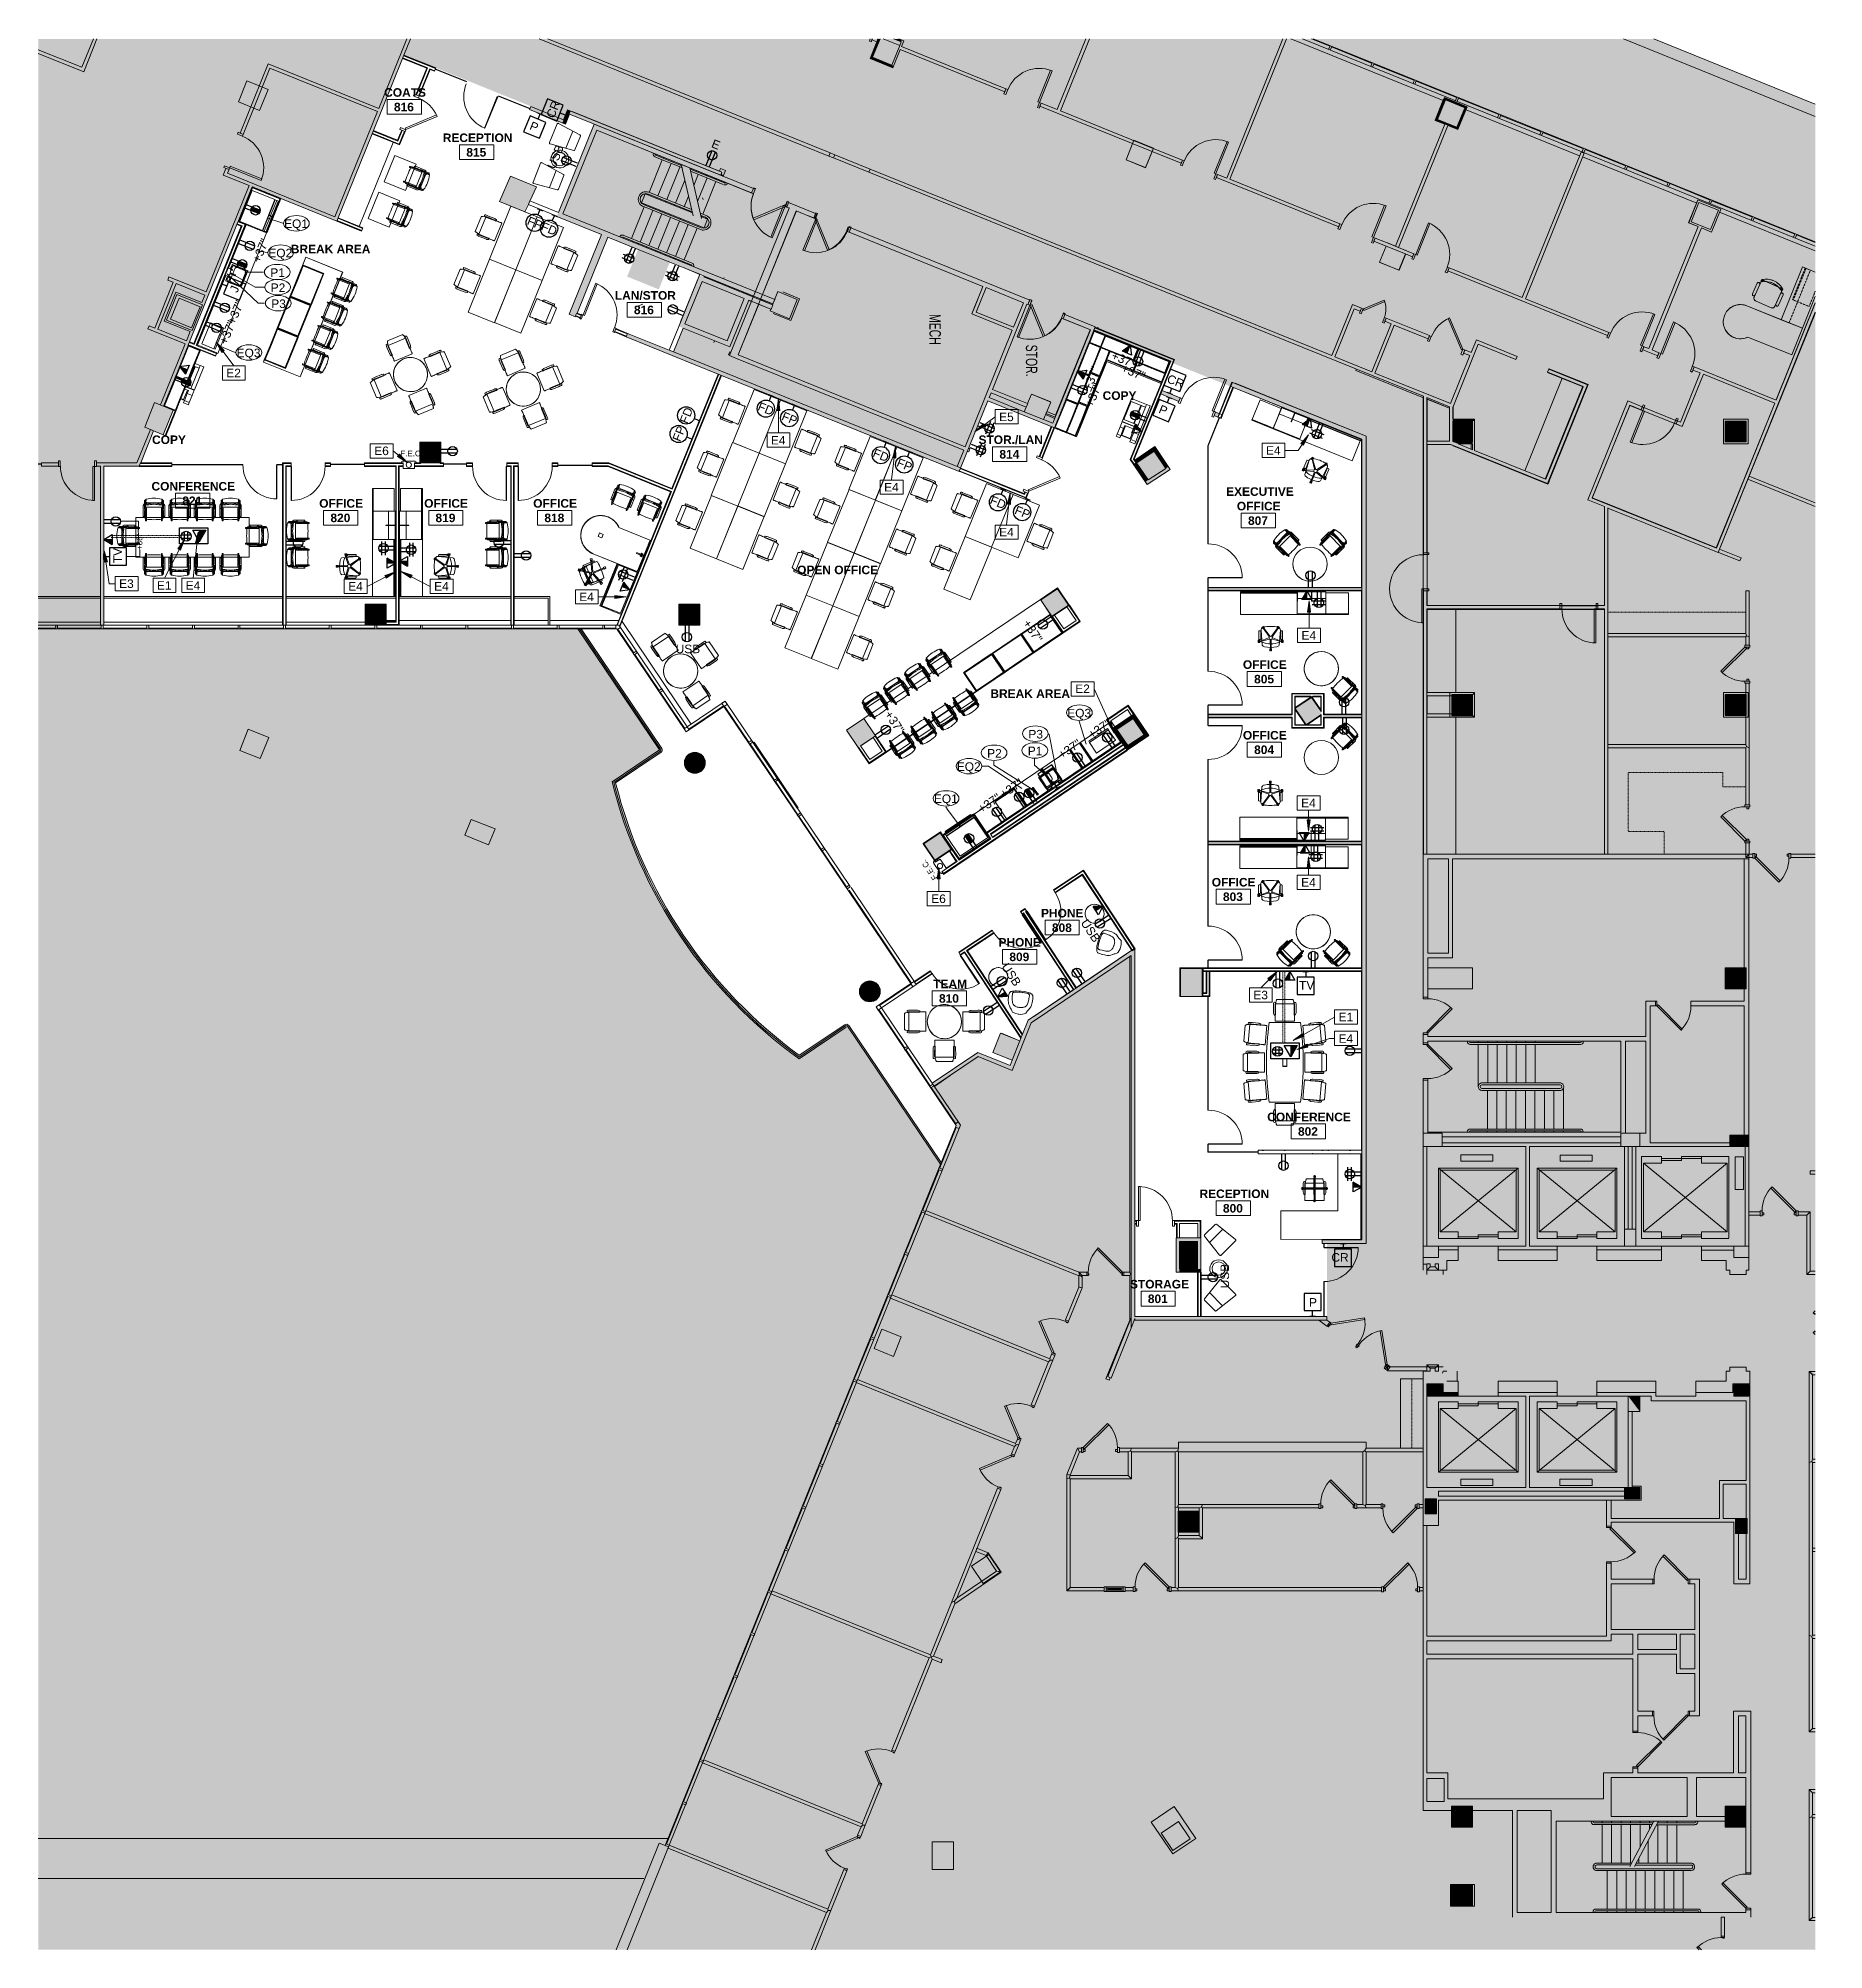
# Model space of a CAD drawing. Header units: inches. Extents: x 240 to 2120, y -1901 to 112.
import ezdxf

# ---------------------------------------------------------------- set-up
doc = ezdxf.new("R2010")
doc.units = ezdxf.units.IN
doc.header["$MEASUREMENT"] = 0
for name, pattern in [('Dash', [0.25, 0.125, -0.125]), ('Dash 1_16_', [0.125, 0.0625, -0.0625]), ('DASH 1_32_', [0.0625, 0.03125, -0.03125]), ('IMPORT-HIDDEN4 _2_', [0.09375, 0.0625, -0.03125])]:
    doc.linetypes.add(name, pattern=pattern)
doc.layers.get('DefPoints').update_dxf_attribs({"lineweight": 9})
for name, color, linetype, lineweight in [('8th floor - 800-805 background_dwg', 8, 'Continuous', 9), ('A-ANNO-KEYN', 231, 'Continuous', 9), ('A-ANNO-NOTE', 131, 'Continuous', 13), ('A-AREA-IDEN', 2, 'Continuous', 9), ('A-Area-Sqft', 10, 'Continuous', 20), ('A-COLS', 52, 'Continuous', 13), ('A-DETL', 90, 'Continuous', 9), ('A-DETL-GENF', 92, 'Continuous', 9), ('A-DETL-THIN', 151, 'Continuous', 9), ('A-DOOR', 31, 'Continuous', 13), ('A-Door-Exst', 7, 'Continuous', 9), ('A-DOOR-FRAM', 31, 'Continuous', 20), ('A-Flor-Case-Demo', 7, 'IMPORT-HIDDEN4 _2_', 9), ('A-GLAZ', 151, 'Continuous', 13), ('A-WALL', 113, 'Continuous', 13), ('A-Wall-Bldg', 7, 'Continuous', 9), ('A-Wall-Exst', 7, 'Continuous', 9), ('A-WALL-PATT', 111, 'Continuous', 13), ('G-ANNO-TEXT', 231, 'Continuous', 9), ('I-FURN', 30, 'Continuous', 9), ('I-FURN-PNLS', 30, 'Continuous', 9), ('I-WALL', 2, 'Continuous', 13), ('P-SANR-FIXT', 6, 'Continuous', 9), ('P-SANR-FIXT-IDEN', 2, 'Continuous', 9), ('Q-CASE', 31, 'Continuous', 9), ('Q-CASE-HDLN', 31, 'Dash', 9), ('Q-SPCQ', 91, 'Continuous', 9), ('Q-SPCQ-IDEN', 132, 'Continuous', 9)]:
    doc.layers.add(name, color=color, linetype=linetype, lineweight=lineweight)
doc.styles.add('Arial', font='arial.ttf', dxfattribs={"height": 9})
doc.styles.add('Arial Narrow', font='ARIALN.TTF', dxfattribs={"width": 0.8, "height": 12})
doc.styles.add('Arial_1', font='arial.ttf', dxfattribs={"height": 6})
doc.styles.add('Swis721 Lt BT', font='swissl.ttf', dxfattribs={"height": 9})
doc.styles.add('Swis721 Lt BT_1', font='swissl.ttf', dxfattribs={"height": 6})
doc.styles.add('Swis721 Lt BT_B', font='', dxfattribs={"height": 9})
doc.styles.get('Swis721 Lt BT_B').set_extended_font_data('Swis721 Lt BT', bold=True)
pattern_1 = [(0, (0, 0), (30.72, 7.68), [1.267, -21.773, 1.267, -21.773, -122.88]), (0, (0, 0), (30.72, 7.68), [-46.08, 1.267, -44.813, 1.267, -21.773, -53.76]), (0, (0, 0), (30.72, 7.68), [-115.2, 1.267, -14.093, 1.267, -37.133]), (120, (11.52, 3.84), (-22.011075, 22.7643), [1.267, -21.773, 1.267, -21.773, -122.88]), (120, (11.52, 3.84), (-22.011075, 22.7643), [-46.08, 1.267, -44.813, 1.267, -21.773, -53.76]), (120, (11.52, 3.84), (-22.011075, 22.7643), [-115.2, 1.267, -14.093, 1.267, -37.133]), (240, (15.36, 19.2), (-8.708925, -30.4443), [1.267, -21.773, 1.267, -21.773, -122.88]), (240, (15.36, 19.2), (-8.708925, -30.4443), [-46.08, 1.267, -44.813, 1.267, -21.773, -53.76]), (240, (15.36, 19.2), (-8.708925, -30.4443), [-115.2, 1.267, -14.093, 1.267, -37.133])]

msp = doc.modelspace()

# ---------------------------------------------------------------- texts
at = {"layer": 'A-ANNO-KEYN', "char_height": 9, "width": 18.786, "attachment_point": 1, "style": 'Arial'}
for s, insert in [('E2', (437.6, -236.4)), ('E5', (1251.4, -282.6)), ('E6', (593.4, -318.4)), ('E4', (1011.1, -307.2)), ('E4', (1532.4, -318)), ('E4', (1130.3, -356.7)), ('E4', (1251.4, -404)), ('E3', (324.8, -458.3)), ('E1', (364.6, -460.2)), ('E4', (394.9, -460.2)), ('E4', (566, -461.1)), ('E4', (656.5, -461.1)), ('E4', (809.3, -472.2)), ('E4', (1569.8, -512.8)), ('E2', (1331.5, -569)), ('E4', (1569.4, -689.3)), ('E4', (1569.4, -772.9)), ('E6', (1179.9, -790.1)), ('E3', (1519.1, -891.5)), ('E1', (1608.8, -914.7)), ('E4', (1608.8, -937.3))]:
    msp.add_mtext(s, dxfattribs=dict(at, insert=insert))
at = {"layer": 'A-ANNO-NOTE', "lineweight": 9, "attachment_point": 1}
for s, insert, char_height, width, rotation, style in [('CR', (774.3, 30), 9, 20.604, 68, 'Swis721 Lt BT'), ('P', (759.6, 24.3), 9, 10.302, 338, 'Arial'), ('E', (951, 5.5), 9, 9.393, 338, 'Swis721 Lt BT'), ('USB', (775.3, -23.5), 9, 30.3, 68, 'Swis721 Lt BT'), ('FP', (756.9, -75.8), 9, 18.18, 337.9757, 'Swis721 Lt BT'), ('+37"', (464.7, -122.2), 9, 33.33, 68, 'Swis721 Lt BT'), ('FD', (771.5, -81.7), 9, 19.695, 337.9757, 'Swis721 Lt BT'), ('J', (440.9, -153.7), 9, 7.878, 68, 'Arial'), ('+37"', (438.4, -187.3), 9, 33.33, 68, 'Swis721 Lt BT'), ('+37"', (429.9, -208.4), 9, 33.33, 68, 'Swis721 Lt BT'), ('+37"', (1372.1, -217.7), 9, 33.33, 337.9757, 'Swis721 Lt BT'), ('+37"', (1339.5, -256.8), 9, 33.33, 68, 'Swis721 Lt BT'), ('+37"', (1382.5, -231), 9, 33.33, 337.9757, 'Swis721 Lt BT'), ('+37"', (1341.6, -274.3), 9, 33.33, 68, 'Swis721 Lt BT'), ('CR', (1430.6, -242.1), 9, 20.604, 338, 'Swis721 Lt BT'), ('FD', (914.7, -291.7), 9, 19.695, 68, 'Swis721 Lt BT'), ('FD', (999.8, -271.3), 9, 19.695, 338, 'Swis721 Lt BT'), ('P', (1422, -274.2), 9, 10.302, 338, 'Arial'), ('FP', (907.1, -310.5), 9, 18.18, 68, 'Swis721 Lt BT'), ('FP', (1025, -281.5), 9, 18.18, 338, 'Swis721 Lt BT'), ('FD', (1120.9, -320.2), 9, 19.695, 338, 'Swis721 Lt BT'), ('FP', (1146.1, -330.4), 9, 18.18, 338, 'Swis721 Lt BT'), ('FD', (1244.2, -369.9), 9, 19.695, 338, 'Swis721 Lt BT'), ('FP', (1270.3, -380.4), 9, 18.18, 338, 'Swis721 Lt BT'), ('TV', (318.7, -441.2), 9, 16.968, 90, 'Swis721 Lt BT'), ('+37"', (1283.4, -499.4), 9, 33.33, 303.9911, 'Swis721 Lt BT'), ('+37"', (1137.8, -595.3), 9, 33.33, 303.9911, 'Swis721 Lt BT'), ('+37"', (1343.8, -619.1), 9, 33.33, 33.9911, 'Swis721 Lt BT'), ('+37"', (1312.3, -640.3), 9, 33.33, 33.9911, 'Swis721 Lt BT'), ('J', (1299.3, -664.4), 9, 7.878, 33.9911, 'Arial'), ('+37"', (1227.7, -697.4), 9, 33.33, 33.9911, 'Swis721 Lt BT'), ('+37"', (1251, -681.7), 9, 33.33, 33.9911, 'Swis721 Lt BT'), ('F.E.C.', (1181.9, -775.7), 6, 29.997, 123.9911, 'Arial_1'), ('USB', (1344.4, -815), 9, 30.3, 303.3625, 'Swis721 Lt BT'), ('USB', (1260.9, -861.2), 9, 30.3, 303.3625, 'Swis721 Lt BT'), ('USB', (1484.5, -1204.9), 9, 30.3, 90, 'Swis721 Lt BT')]:
    msp.add_mtext(s, dxfattribs=dict(at, insert=insert, char_height=char_height, width=width, rotation=rotation, style=style))
for s, insert, char_height, width, style in [('F.E.C.', (620.9, -322.7), 6, 29.997, 'Arial_1'), ('USB', (910.8, -527), 9, 30.3, 'Swis721 Lt BT'), ('TV', (1567.2, -881.2), 9, 16.968, 'Swis721 Lt BT'), ('CR', (1601.3, -1167.8), 9, 20.604, 'Swis721 Lt BT'), ('P', (1577.7, -1215.2), 9, 10.302, 'Arial')]:
    msp.add_mtext(s, dxfattribs=dict(at, insert=insert, char_height=char_height, width=width, style=style))
at = {"layer": 'A-AREA-IDEN', "char_height": 9, "attachment_point": 1, "style": 'Swis721 Lt BT_B'}
for s, insert, width in [('COATS', (603.9, 59), 50.904), ('816', (614.2, 43.7), 25.452), ('RECEPTION', (665.6, 11.3), 86.052), ('815', (690.4, -4), 25.452), ('BREAK AREA', (505.6, -105.9), 94.233), ('LAN/STOR', (846.8, -154.7), 74.841), ('816', (866.9, -170), 25.452), ('COPY', (1360.4, -260.2), 41.814), ('COPY', (359.5, -306.7), 41.814), ('STOR./LAN', (1229.7, -306.7), 79.386), ('814', (1251.7, -322), 25.452), ('CONFERENCE', (358.9, -355.7), 104.838), ('EXECUTIVE', (1490.4, -361.3), 82.113), ('821', (391.3, -371), 25.452), ('OFFICE', (535.5, -373.7), 54.843), ('OFFICE', (646, -373.7), 54.843), ('OFFICE', (760.8, -373.7), 54.843), ('OFFICE', (1501.7, -376.6), 54.843), ('820', (547.3, -389), 25.452), ('819', (657.9, -389), 25.452), ('818', (772.6, -389), 25.452), ('807', (1513.5, -391.9), 25.452), ('OPEN OFFICE', (1038.7, -443.8), 102.111), ('OFFICE', (1508.1, -543.5), 54.843), ('805', (1519.9, -558.8), 25.452), ('BREAK AREA', (1242.2, -574.1), 94.233), ('OFFICE', (1508.1, -617.9), 54.843), ('804', (1519.9, -633.2), 25.452), ('OFFICE', (1475.3, -772.7), 54.843), ('PHONE', (1295.5, -805.3), 53.934), ('803', (1487.1, -788), 25.452), ('808', (1307, -820.6), 25.452), ('PHONE', (1250.7, -836), 53.934), ('809', (1262.2, -851.3), 25.452), ('TEAM', (1182, -879.8), 40.905), ('810', (1188.1, -895.1), 25.452), ('CONFERENCE', (1533.7, -1019.9), 104.838), ('802', (1566.1, -1035.2), 25.452), ('RECEPTION', (1462.4, -1100.8), 86.052), ('800', (1487.1, -1116.1), 25.452), ('STORAGE', (1389.2, -1196), 71.811), ('801', (1408, -1211.4), 25.452)]:
    msp.add_mtext(s, dxfattribs=dict(at, insert=insert, width=width))
at = {"layer": 'G-ANNO-TEXT', "color": 7, "insert": (343.3, -427.3), "char_height": 6, "width": 23.028, "attachment_point": 1, "rotation": 90, "style": 'Swis721 Lt BT_1'}
msp.add_mtext('+66"', dxfattribs=at)
at = {"layer": 'P-SANR-FIXT-IDEN', "char_height": 9, "width": 17.574, "attachment_point": 1, "style": 'Swis721 Lt BT'}
for s, insert in [('P1', (484, -130.7)), ('P2', (484.4, -146.6)), ('P3', (485, -163.5)), ('P3', (1282.2, -616.8)), ('P2', (1238.8, -636.9)), ('P1', (1281.6, -634.4))]:
    msp.add_mtext(s, dxfattribs=dict(at, insert=insert))
at = {"layer": 'Q-SPCQ-IDEN', "char_height": 9, "width": 30.906, "attachment_point": 1, "style": 'Arial'}
for s, insert in [('EQ1', (498.5, -79.2)), ('EQ2', (481.9, -110.1)), ('EQ3', (448.5, -215.3)), ('EQ3', (1323.1, -594.6)), ('EQ2', (1206.8, -650.9)), ('EQ1', (1182.7, -684.8))]:
    msp.add_mtext(s, dxfattribs=dict(at, insert=insert))

# ---------------------------------------------------------------- blocks, each defined once
blk = doc.blocks.new('Single Flush - OTJ_SOLIDFLUSH_ALUM-4827086-FIRST FLOOR POWER _ SIGNAL')
at = {"layer": 'A-DOOR', "color": 8, "lineweight": 20}
for p, q in [((16.15625, 37.5625), (16.15625, 1.75)), ((17.90625, 37.5625), (16.15625, 37.5625)), ((17.90625, 1.75), (17.90625, 37.5625)), ((16.15625, 1.75), (17.90625, 1.75))]:
    blk.add_line(p, q, dxfattribs=at)
at = {"layer": 'A-DOOR', "lineweight": 9}
blk.add_arc((17.90625, 1.75), 35.8125, 90, 180.5, dxfattribs=at)
at = {"layer": 'A-DOOR-FRAM', "color": 8}
for p, q in [((-20, -4), (-20, 1.75)), ((-20, 1.75), (-18, 1.75)), ((-18, -4), (-18, 1.75)), ((18.000004, -4), (18.000004, 1.75)), ((18.000004, 1.75), (20.000004, 1.75)), ((20.000004, -4), (20.000004, 1.75)), ((-20, -4), (-18, -4)), ((18.000004, -4), (20.000004, -4))]:
    blk.add_line(p, q, dxfattribs=at)
blk = doc.blocks.new('Single Flush - OTJ_SOLIDFLUSH_ALUM-4827087-FIRST FLOOR POWER _ SIGNAL')
at = {"layer": 'A-DOOR', "color": 8, "lineweight": 20}
for p, q in [((16.15625, -1.75), (17.90625, -1.75)), ((16.15625, -37.5625), (16.15625, -1.75)), ((17.90625, -1.75), (17.90625, -37.5625)), ((17.90625, -37.5625), (16.15625, -37.5625))]:
    blk.add_line(p, q, dxfattribs=at)
at = {"layer": 'A-DOOR', "lineweight": 9}
blk.add_arc((17.90625, -1.75), 35.8125, 179.5, 270, dxfattribs=at)
at = {"layer": 'A-DOOR-FRAM', "color": 8}
for p, q in [((-20, 4), (-20, -1.75)), ((-20, 4), (-18, 4)), ((-18, 4), (-18, -1.75)), ((18.000004, 4), (18.000004, -1.75)), ((18.000004, 4), (20.000004, 4)), ((20.000004, 4), (20.000004, -1.75)), ((-20, -1.75), (-18, -1.75)), ((18.000004, -1.75), (20.000004, -1.75))]:
    blk.add_line(p, q, dxfattribs=at)
blk = doc.blocks.new('Single Flush - OTJ_SOLIDFLUSH_ALUM 2_-4914806-FIRST FLOOR POWER _ SIGNAL')
at = {"layer": 'A-DOOR', "color": 8, "lineweight": 20}
for p, q in [((-6.2, -17.4), (10.7, -0.5)), ((-4.9, -18.6), (-6.2, -17.4)), ((11.9, -1.8), (-4.9, -18.6)), ((10.7, -0.5), (11.9, -1.8))]:
    blk.add_line(p, q, dxfattribs=at)
at = {"layer": 'A-DOOR', "lineweight": 9}
blk.add_arc((11.9, -1.8), 23.8, 179.5, 225, dxfattribs=at)
at = {"layer": 'A-DOOR-FRAM', "color": 8}
for p, q in [((-14, 4), (-14, -1.8)), ((-14, 4), (-12, 4)), ((-12, 4), (-12, -1.8)), ((12, 4), (12, -1.8)), ((12, 4), (14, 4)), ((14, 4), (14, -1.8)), ((-14, -1.8), (-12, -1.8)), ((12, -1.8), (14, -1.8))]:
    blk.add_line(p, q, dxfattribs=at)
blk = doc.blocks.new('Single Flush - OTJ_SOLIDFLUSH_ALUM-4852181-FIRST FLOOR POWER _ SIGNAL')
at = {"layer": 'A-DOOR', "color": 8, "lineweight": 20}
for p, q in [((-7.4, 27.1), (-8.7, 25.8)), ((-8.7, 25.8), (16.7, 0.5)), ((17.9, 1.7), (-7.4, 27.1)), ((16.7, 0.5), (17.9, 1.7))]:
    blk.add_line(p, q, dxfattribs=at)
at = {"layer": 'A-DOOR', "lineweight": 9}
blk.add_arc((17.9, 1.7), 35.8, 135, 180.5, dxfattribs=at)
at = {"layer": 'A-DOOR-FRAM', "color": 8}
for p, q in [((-20, -4), (-20, 1.7)), ((-20, 1.7), (-18, 1.7)), ((-18, -4), (-18, 1.7)), ((18, -4), (18, 1.7)), ((18, 1.7), (20, 1.7)), ((20, -4), (20, 1.7)), ((-20, -4), (-18, -4)), ((18, -4), (20, -4))]:
    blk.add_line(p, q, dxfattribs=at)
blk = doc.blocks.new('Frameless opening with glazing - 3_ 1_16_ x 7_ 8 1_4_-4848852-FIRST FLOOR POWER _ SIGNAL')
at = {"layer": 'A-GLAZ', "lineweight": 30}
blk.add_line((-19.5, -0.6), (-16.2, -0.6), dxfattribs=at)
blk = doc.blocks.new('Single Flush - OTJ_SOLIDFLUSH_ALUM-V1-FIRST FLOOR POWER _ SIGNAL')
at = {"layer": 'A-DOOR-FRAM'}
for p, q in [((18, -4), (18, -1.6)), ((18, -4), (20, -4)), ((20, -4), (20, -0.8))]:
    blk.add_line(p, q, dxfattribs=at)
blk = doc.blocks.new('F-Chairs1 - Workstation 2-4864810-FIRST FLOOR POWER _ SIGNAL')
at = {"layer": 'I-FURN'}
for p, q in [((-15, 9.5), (-15, 21.5)), ((-15, 21.5), (-15, 9.5)), ((-15, 9.5), (-15, 21.5)), ((-12, 7), (-12, 24)), ((-12, 24), (-12, 21.5)), ((-12, 21.5), (-12, 24)), ((-12, 9.5), (-12, 21.5)), ((-12, 21.5), (-12, 9.5)), ((-12, 21.5), (-12, 9.5)), ((-12, 9.5), (-12, 21.5)), ((-9, 27), (9, 27)), ((9, 27), (-9, 27)), ((-9, 27), (9, 27)), ((12, 24), (12, 7)), ((12, 21.5), (12, 24)), ((12, 24), (12, 21.5)), ((12, 21.5), (12, 9.5)), ((12, 9.5), (12, 21.5)), ((12, 9.5), (12, 21.5)), ((12, 21.5), (12, 9.5)), ((15, 21.5), (15, 9.5)), ((15, 9.5), (15, 21.5)), ((15, 21.5), (15, 9.5)), ((-12, 9.5), (-12, 7)), ((-12, 7), (-12, 9.5)), ((-9, 4), (-7.3, 4)), ((-7.3, 4), (-9, 4)), ((7.4, 4), (-7.4, 4)), ((-7.3, 4), (7.3, 4)), ((7.3, 4), (-7.3, 4)), ((7.3, 4), (9, 4)), ((9, 4), (7.3, 4)), ((12, 7), (12, 9.5)), ((12, 9.5), (12, 7))]:
    blk.add_line(p, q, dxfattribs=at)
for centre, radius, start, end in [((-13.5, 21.5), 1.5, 360, 180), ((-13.5, 21.5), 1.5, 360, 180), ((-13.5, 21.5), 1.5, 165, 180), ((-13.5, 21.5), 1.5, 150, 165), ((-13.5, 21.5), 1.5, 135, 150), ((-13.5, 21.5), 1.5, 105, 135), ((-13.5, 21.5), 1.5, 75, 105), ((-13.5, 21.5), 1.5, 45, 75), ((-13.5, 21.5), 1.5, 15, 45), ((-13.5, 21.5), 1.5, 0, 15), ((-9, 24), 3, 90, 180), ((-9, 24), 3, 90, 180), ((-9, 24), 3, 135, 180), ((-9, 24), 3, 105, 135), ((-9, 24), 3, 90, 105), ((9, 24), 3, 360, 90), ((9, 24), 3, 360, 90), ((9, 24), 3, 75, 90), ((9, 24), 3, 60, 75), ((9, 24), 3, 45, 60), ((9, 24), 3, 15, 45), ((9, 24), 3, 0, 15), ((13.5, 21.5), 1.5, 360, 180), ((13.5, 21.5), 1.5, 360, 180), ((13.5, 21.5), 1.5, 165, 180), ((13.5, 21.5), 1.5, 150, 165), ((13.5, 21.5), 1.5, 135, 150), ((13.5, 21.5), 1.5, 120, 135), ((13.5, 21.5), 1.5, 105, 120), ((13.5, 21.5), 1.5, 90, 105), ((13.5, 21.5), 1.5, 75, 90), ((13.5, 21.5), 1.5, 45, 75), ((13.5, 21.5), 1.5, 15, 45), ((13.5, 21.5), 1.5, 0, 15), ((-13.5, 9.5), 1.5, 180, 360), ((-13.5, 9.5), 1.5, 180, 360), ((-13.5, 9.5), 1.5, 180, 210), ((-13.5, 9.5), 1.5, 210, 240), ((-13.5, 9.5), 1.5, 240, 270), ((-13.5, 9.5), 1.5, 270, 300), ((-13.5, 9.5), 1.5, 300, 315), ((-13.5, 9.5), 1.5, 315, 330), ((-13.5, 9.5), 1.5, 330, 345), ((-11.2, 4.7), 1.08, 53.8255, 233.8255), ((-11.2, 4.7), 1.08, 53.8255, 233.8255), ((-11.2, 4.7), 1.08, 143.8255, 158.8255), ((-11.2, 4.7), 1.08, 158.8255, 173.8255), ((-11.2, 4.7), 1.08, 173.8255, 188.8255), ((-11.2, 4.7), 1.08, 188.8255, 218.8255), ((-13.5, 9.5), 1.5, 345, 0), ((-9, 7), 3, 180, 206.2836), ((-9, 7), 3, 180, 206.3953), ((-9, 7), 3, 180, 195), ((-11.2, 4.7), 1.08, 128.8255, 143.8255), ((-11.2, 4.7), 1.08, 218.8255, 233.8255), ((-9, 7), 3, 195, 206.3953), ((-11.2, 4.7), 1.08, 113.8255, 128.8255), ((0, 20), 20, 233.8255, 306.1745), ((0, 20), 20, 233.8255, 306.1745), ((0, 20), 20, 233.8255, 242.8691), ((-9, 7), 3, 206.3953, 225), ((-9, 7), 3, 206.3953, 270), ((-11.2, 4.7), 1.08, 98.8255, 113.8255), ((-11.2, 4.7), 1.08, 68.8255, 98.8255), ((-9, 7), 3, 225, 255), ((-11.2, 4.7), 1.08, 53.8255, 68.8255), ((0, 22.2), 19.6, 237.5758, 302.4242), ((0, 22.2), 19.6, 237.5758, 302.4242), ((0, 22.2), 19.6, 237.5758, 261.8939), ((-9, 7), 3, 255, 270), ((0, 20), 20, 242.8691, 260.9564), ((0, 20), 20, 260.9564, 270), ((0, 22.2), 19.6, 261.8939, 286.2121), ((0, 20), 20, 270, 279.0436), ((0, 20), 20, 279.0436, 288.0873), ((0, 22.2), 19.6, 286.2121, 294.3182), ((0, 20), 20, 288.0873, 297.1309), ((0, 22.2), 19.6, 294.3182, 302.4242), ((9, 7), 3, 270, 330), ((9, 7), 3, 270, 285), ((0, 20), 20, 297.1309, 306.1745), ((9, 7), 3, 285, 300), ((11.2, 4.7), 1.08, 306.1745, 126.1745), ((11.2, 4.7), 1.08, 306.1745, 126.1745), ((11.2, 4.7), 1.08, 111.1745, 126.1745), ((9, 7), 3, 300, 315), ((11.2, 4.7), 1.08, 96.1745, 111.1745), ((11.2, 4.7), 1.08, 81.1745, 96.1745), ((9, 7), 3, 315, 330), ((11.2, 4.7), 1.08, 66.1745, 81.1745), ((11.2, 4.7), 1.08, 51.1745, 66.1745), ((9, 7), 3, 331.1488, 333.6047), ((9, 7), 3, 331.1488, 333.6047), ((9, 7), 3, 333.7164, 360), ((9, 7), 3, 333.6047, 0), ((9, 7), 3, 333.6047, 345), ((11.2, 4.7), 1.08, 351.1745, 51.1745), ((11.2, 4.7), 1.08, 306.1745, 321.1745), ((9, 7), 3, 345, 0), ((13.5, 9.5), 1.5, 180, 360), ((13.5, 9.5), 1.5, 180, 360), ((13.5, 9.5), 1.5, 180, 210), ((11.2, 4.7), 1.08, 321.1745, 351.1745), ((13.5, 9.5), 1.5, 210, 240), ((13.5, 9.5), 1.5, 240, 285), ((13.5, 9.5), 1.5, 285, 300), ((13.5, 9.5), 1.5, 300, 315), ((13.5, 9.5), 1.5, 315, 330), ((13.5, 9.5), 1.5, 330, 345), ((13.5, 9.5), 1.5, 345, 0)]:
    blk.add_arc(centre, radius, start, end, dxfattribs=at)
blk = doc.blocks.new('P-Top Desk 8 - P-Top Desk 1-4866550-FIRST FLOOR POWER _ SIGNAL')
at = {"layer": 'I-FURN'}
for p, q in [((-2715.9, 8572.3), (-2715.9, 8512.3)), ((-2701.5, 8572.3), (-2715.9, 8572.3)), ((-2715.9, 8572.3), (-2701.5, 8572.3)), ((-2715.9, 8512.3), (-2715.9, 8572.3)), ((-2691.9, 8512.3), (-2691.9, 8548.5)), ((-2691.9, 8548.5), (-2691.9, 8512.3)), ((-2691.9, 8512.3), (-2755, 8512.3)), ((-2755, 8512.3), (-2715.9, 8512.3)), ((-2715.9, 8512.3), (-2691.9, 8512.3)), ((-2691.9, 8512.3), (-2715.9, 8512.3)), ((-2715.9, 8512.3), (-2691.9, 8512.3)), ((-2691.9, 8482.3), (-2691.9, 8512.3)), ((-2691.9, 8512.3), (-2691.9, 8482.3)), ((-2741.6, 8482.3), (-2691.9, 8482.3)), ((-2691.9, 8482.3), (-2741.6, 8482.3))]:
    blk.add_line(p, q, dxfattribs=at)
at = {"layer": 'I-FURN', "linetype": 'DASH 1_32_'}
for p, q in [((-2712.9, 8536.3), (-2712.9, 8572.3)), ((-2711.9, 8536.3), (-2711.9, 8572.3)), ((-2707, 8512.3), (-2707, 8572.3)), ((-2693.9, 8536.3), (-2711.9, 8536.3)), ((-2693.9, 8553.5), (-2693.9, 8536.3))]:
    blk.add_line(p, q, dxfattribs=at)
at = {"layer": 'I-FURN'}
for start, end in [(90, 318.2502), (166.0834, 175.5938), (175.5938, 185.1042), (147.0625, 166.0834), (99.5104, 147.0625), (90, 99.5104), (185.1042, 204.1251), (204.1251, 242.1668), (242.1668, 261.1876), (261.1876, 270.698), (270.698, 280.2085), (280.2085, 308.7397), (308.7397, 318.2502)]:
    blk.add_arc((-2755, 8494.3), 18, start, end, dxfattribs=at)
blk = doc.blocks.new('Single Flush - OTJ_SOLIDFLUSH_ALUM-V2-FIRST FLOOR POWER _ SIGNAL')
at = {"layer": 'A-DOOR', "lineweight": 20}
for p, q in [((16.15625, 37.5625), (16.15625, 1.75)), ((17.90625, 37.5625), (16.15625, 37.5625)), ((17.90625, 1.75), (17.90625, 37.5625)), ((16.15625, 1.75), (17.90625, 1.75))]:
    blk.add_line(p, q, dxfattribs=at)
at = {"layer": 'A-DOOR', "lineweight": 9}
blk.add_arc((17.90625, 1.75), 35.8125, 90, 180.5, dxfattribs=at)
at = {"layer": 'A-DOOR-FRAM'}
for p, q in [((-20, -4), (-20, 1.75)), ((-20, 1.75), (-18, 1.75)), ((-18, -4), (-18, 1.75)), ((18.000004, -4), (18.000004, 1.75)), ((18.000004, 1.75), (20.000004, 1.75)), ((20.000004, -4), (20.000004, 1.75)), ((-20, -4), (-18, -4)), ((18.000004, -4), (20.000004, -4))]:
    blk.add_line(p, q, dxfattribs=at)
blk = doc.blocks.new('Single Flush - OTJ_SOLIDFLUSH_ALUM-4957315-FIRST FLOOR POWER _ SIGNAL')
at = {"layer": 'A-DOOR', "lineweight": 20}
for p, q in [((17.90625, -3.5), (17.90625, -1.75)), ((17.90625, -1.75), (20, -1.75)), ((53.71875, -3.5), (17.90625, -3.5)), ((53.71875, -1.75), (53.71875, -3.5))]:
    blk.add_line(p, q, dxfattribs=at)
at = {"layer": 'A-DOOR', "lineweight": 9}
blk.add_arc((17.90625, -1.75), 35.8125, 179.5, 0, dxfattribs=at)
at = {"layer": 'A-DOOR-FRAM'}
for p, q in [((-20, 4), (-20, -1.75)), ((-20, 4), (-18, 4)), ((-18, 4), (-18, -1.75)), ((18.000004, 4), (18.000004, -1.75)), ((18.000004, 4), (20.000004, 4)), ((20.000004, 4), (20.000004, -1.75)), ((-20, -1.75), (-18, -1.75)), ((18.000004, -1.75), (20.000004, -1.75))]:
    blk.add_line(p, q, dxfattribs=at)
blk = doc.blocks.new('Rectangular Column - 24_ x 24_-4979499-FIRST FLOOR POWER _ SIGNAL')
at = {"layer": 'A-COLS', "lineweight": 9}
blk.add_hatch(color=7, dxfattribs=at).paths.add_polyline_path([(12, -12), (12, 12), (-12, 12), (-12, -12), (-5.4, -12)], flags=0)
at = {"layer": 'A-COLS', "color": 8, "lineweight": 20}
for p, q in [((12, 12), (-12, 12)), ((-12, 12), (-12, -12)), ((12, -12), (12, 12)), ((-12, -12), (12, -12))]:
    blk.add_line(p, q, dxfattribs=at)
blk = doc.blocks.new('Rectangular Column - 22X22-4979500-FIRST FLOOR POWER _ SIGNAL')
at = {"layer": 'A-COLS', "lineweight": 9}
blk.add_hatch(color=7, dxfattribs=at).paths.add_polyline_path([(11, -11), (11, 11), (-11, 11), (-11, -11)], flags=0)
at = {"layer": 'A-COLS', "color": 8, "lineweight": 20}
for p, q in [((11, 11), (-11, 11)), ((-11, 11), (-11, -11)), ((11, -11), (11, 11)), ((-11, -11), (11, -11))]:
    blk.add_line(p, q, dxfattribs=at)
blk = doc.blocks.new('Single Flush - OTJ_SOLIDFLUSH_ALUM-5004356-FIRST FLOOR POWER _ SIGNAL')
at = {"layer": 'A-DOOR', "color": 8, "lineweight": 20}
for p, q in [((16.15625, -2.5), (17.90625, -2.5)), ((16.15625, -38.3125), (16.15625, -2.5)), ((17.90625, -2.5), (17.90625, -38.3125)), ((17.90625, -38.3125), (16.15625, -38.3125))]:
    blk.add_line(p, q, dxfattribs=at)
at = {"layer": 'A-DOOR', "lineweight": 9}
blk.add_arc((17.90625, -2.5), 35.8125, 179.5, 270, dxfattribs=at)
at = {"layer": 'A-DOOR-FRAM', "color": 8}
for p, q in [((-20, 3.25), (-20, -2.5)), ((-20, 3.25), (-18, 3.25)), ((-18, 3.25), (-18, -2.5)), ((18.000004, 3.25), (18.000004, -2.5)), ((18.000004, 3.25), (20.000004, 3.25)), ((20.000004, 3.25), (20.000004, -2.5)), ((-20, -2.5), (-18, -2.5)), ((18.000004, -2.5), (20.000004, -2.5))]:
    blk.add_line(p, q, dxfattribs=at)
blk = doc.blocks.new('Single Flush - OTJ_SOLIDFLUSH_ALUM-5004367-FIRST FLOOR POWER _ SIGNAL')
at = {"layer": 'A-DOOR', "color": 8, "lineweight": 20}
for p, q in [((16.15625, 38.3125), (16.15625, 2.5)), ((17.90625, 38.3125), (16.15625, 38.3125)), ((17.90625, 2.5), (17.90625, 38.3125)), ((16.15625, 2.5), (17.90625, 2.5))]:
    blk.add_line(p, q, dxfattribs=at)
at = {"layer": 'A-DOOR', "lineweight": 9}
blk.add_arc((17.90625, 2.5), 35.8125, 90, 180.5, dxfattribs=at)
at = {"layer": 'A-DOOR-FRAM', "color": 8}
for p, q in [((-20, -3.25), (-20, 2.5)), ((-20, 2.5), (-18, 2.5)), ((-18, -3.25), (-18, 2.5)), ((18.000004, -3.25), (18.000004, 2.5)), ((18.000004, 2.5), (20.000004, 2.5)), ((20.000004, -3.25), (20.000004, 2.5)), ((-20, -3.25), (-18, -3.25)), ((18.000004, -3.25), (20.000004, -3.25))]:
    blk.add_line(p, q, dxfattribs=at)
blk = doc.blocks.new('Single Flush - OTJ_SOLIDFLUSH_ALUM-5004453-FIRST FLOOR POWER _ SIGNAL')
at = {"layer": 'A-DOOR', "color": 8, "lineweight": 20}
for p, q in [((16.15625, 37.8125), (16.15625, 2)), ((17.90625, 37.8125), (16.15625, 37.8125)), ((17.90625, 2), (17.90625, 37.8125)), ((16.15625, 2), (17.90625, 2))]:
    blk.add_line(p, q, dxfattribs=at)
at = {"layer": 'A-DOOR', "lineweight": 9}
blk.add_arc((17.90625, 2), 35.8125, 90, 180.5, dxfattribs=at)
at = {"layer": 'A-DOOR-FRAM', "color": 8}
for p, q in [((-20, -3.75), (-20, 2)), ((-20, 2), (-18, 2)), ((-18, -3.75), (-18, 2)), ((18.000004, -3.75), (18.000004, 2)), ((18.000004, 2), (20.000004, 2)), ((20.000004, -3.75), (20.000004, 2)), ((-20, -3.75), (-18, -3.75)), ((18.000004, -3.75), (20.000004, -3.75))]:
    blk.add_line(p, q, dxfattribs=at)
blk = doc.blocks.new('Haworth_Chair_Low-Pad - Low Pad-5113688-FIRST FLOOR POWER _ SIGNAL')
at = {"layer": 'I-FURN'}
for p, q in [((-8.8, 12.9), (-11.7, -12.6)), ((-9.7, 4.4), (9.7, 4.4)), ((7.8, 13.8), (-7.8, 13.8)), ((11.7, -12.6), (8.8, 12.9)), ((-10.7, -13.8), (10.7, -13.8))]:
    blk.add_line(p, q, dxfattribs=at)
for centre, start, end in [((-7.8, 12.8), 90, 173.5115), ((7.8, 12.8), 6.4885, 90), ((-10.7, -12.8), 173.5115, 270), ((10.7, -12.8), 270, 6.4885)]:
    blk.add_arc(centre, 1, start, end, dxfattribs=at)
blk = doc.blocks.new('Haworth_Bong_Table - Bong-5113690-FIRST FLOOR POWER _ SIGNAL')
at = {"layer": 'I-FURN'}
blk.add_circle((0, 0), 7, dxfattribs=at)
for start, end in [(360, 180), (180, 360)]:
    blk.add_arc((0, 0), 9.35, start, end, dxfattribs=at)
blk = doc.blocks.new('F - BENCHING _RECTANGULAR-1 CHAIRS_ - F - BENCHING _RECTANGULAR-1 CHAIRS_-5428462-FIRST FLOOR POWER _ SIGNAL')
at = {"layer": 'I-FURN'}
for p, q in [((-10.1, -17), (10.2, -17)), ((-11.8, -25.7), (-11.7, -25.1)), ((-11.8, -32.7), (-11.8, -25.7)), ((-11.8, -34.5), (-11.8, -32.7)), ((-11.8, -35.2), (-11.8, -34.5)), ((-11.7, -35.9), (-11.8, -35.2)), ((-11.7, -25.1), (-11.2, -23.6)), ((-11.6, -36.6), (-11.7, -35.9)), ((-10.3, -31), (-10.2, -23.4)), ((-10.3, -34), (-10.3, -31)), ((-10.2, -35.2), (-10.3, -34)), ((-9.8, -35.8), (-10.2, -35.2)), ((-9.7, -35), (-9.8, -36.1)), ((-9.5, -36.1), (-9.8, -35.8)), ((-9.8, -36.1), (-9.8, -36.3)), ((-9.7, -23.7), (-9.7, -24.2)), ((-9.7, -24.2), (-9.7, -32.3)), ((-9.7, -32.3), (-9.7, -35)), ((-9.7, -35), (9.8, -35)), ((-9.1, -38.2), (-9.5, -36.1)), ((-9, -38.6), (-9.1, -38.2)), ((-8.7, -38.8), (-9, -38.6)), ((8.7, -39.7), (-8.7, -39.7)), ((9.1, -38.6), (8.8, -38.8)), ((9.2, -38.2), (9.1, -38.4)), ((9.1, -38.4), (9.1, -38.6)), ((9.6, -36.1), (9.2, -38.2)), ((9.8, -35.8), (9.6, -36.1)), ((9.8, -24.2), (9.8, -23.7)), ((9.8, -32.3), (9.8, -24.2)), ((9.8, -35), (9.8, -32.3)), ((9.9, -36.1), (9.8, -35)), ((10.2, -35.2), (9.8, -35.8)), ((9.9, -36.3), (9.9, -36.1)), ((10.2, -23.4), (10.3, -31)), ((10.3, -34), (10.2, -35.2)), ((10.3, -31), (10.3, -34)), ((11.3, -23.6), (11.8, -25.1)), ((11.8, -35.9), (11.7, -36.6)), ((11.8, -25.1), (11.8, -25.7)), ((11.8, -25.7), (11.9, -32.7)), ((11.9, -34.5), (11.8, -35.2)), ((11.8, -35.2), (11.8, -35.9)), ((11.9, -32.7), (11.9, -34.5))]:
    blk.add_line(p, q, dxfattribs=at)
for centre, radius, start, end in [((-10.8, -35.5), 1.32, 234.065, 319.935), ((-10.5, -24.4), 1.12, 73.9109, 130.257), ((-10.4, -24.1), 0.781, 32.3218, 73.1534), ((10.5, -24.1), 0.781, 106.8466, 147.6782), ((10.9, -35.5), 1.32, 220.065, 305.935), ((10.5, -24.4), 1.12, 49.743, 106.0891)]:
    blk.add_arc(centre, radius, start, end, dxfattribs=at)
for points, knots in [([(-10.2, -18), (-10.2, -17.8), (-10.2, -17.6), (-10.2, -17.4), (-10.2, -17.3), (-10.2, -17.2), (-10.2, -17.1), (-10.2, -17.1), (-10.1, -17), (-10.1, -17), (-10.1, -17)], [-1, -1, -1, -1, -0.727273, -0.545455, -0.454545, -0.363636, -0.272727, -0.181818, -0.090909, 0, 0, 0, 0]), ([(10.2, -17), (10.2, -17), (10.2, -17.1), (10.2, -17.4), (10.3, -17.7), (10.2, -17.9), (10.2, -18)], [-1, -1, -1, -1, -0.727273, -0.363636, -0.181818, 0, 0, 0, 0]), ([(-8.7, -39.7), (-8.7, -39.7), (-8.7, -39.6), (-8.7, -39.6), (-8.7, -39.5), (-8.7, -39.3), (-8.7, -39), (-8.7, -38.8)], [-1, -1, -1, -1, -0.888889, -0.777778, -0.666667, -0.444444, 0, 0, 0, 0]), ([(8.8, -38.8), (8.8, -38.9), (8.8, -39), (8.8, -39.2), (8.8, -39.3), (8.8, -39.4), (8.8, -39.5), (8.8, -39.6), (8.8, -39.6), (8.8, -39.7), (8.7, -39.7)], [-1, -1, -1, -1, -0.888889, -0.666667, -0.555556, -0.444444, -0.333333, -0.222222, -0.111111, 0, 0, 0, 0])]:
    blk.add_open_spline(points, degree=3, knots=knots, dxfattribs=at)
for points in [[(-10.1, -18.9), (-10.1, -18.8), (-10.2, -18.5), (-10.2, -18.1), (-10.2, -18)], [(-10.2, -23.4), (-10.2, -22.6), (-10.1, -21.2), (-10.1, -19.7), (-10.1, -18.9)], [(10.2, -18), (10.2, -18.1), (10.2, -18.5), (10.2, -18.8), (10.2, -18.9)], [(10.2, -18.9), (10.2, -19.7), (10.2, -21.2), (10.2, -22.6), (10.2, -23.4)]]:
    blk.add_open_spline(points, degree=3, dxfattribs=at)
at = {"layer": 'I-FURN-PNLS'}
for p, q in [((-30, 15), (30, 15)), ((-30, -15), (-30, 15)), ((30, 15), (30, -15)), ((30, -15), (-30, -15))]:
    blk.add_line(p, q, dxfattribs=at)
blk = doc.blocks.new('C-Counter Top1 - 24_ Depth-5506511-FIRST FLOOR POWER _ SIGNAL')
at = {"layer": 'Q-CASE'}
for p, q in [((-47, 24), (90, 24)), ((90, 24), (90, 22.7)), ((2.5, 0.8), (-47, 0.8)), ((89.9, 0.8), (10.7, 0.8))]:
    blk.add_line(p, q, dxfattribs=at)
blk = doc.blocks.new('A-Refrigerator - A-Refrigerator-4739113-FIRST FLOOR POWER _ SIGNAL')
at = {"layer": 'Q-SPCQ'}
for p, q in [((17.5, 13.7), (-17.5, 13.7)), ((-17.5, 13.7), (-17.5, -12)), ((17.5, -12), (17.5, 13.7)), ((-17.5, -12), (17.5, -12)), ((-0.4, -12.2), (-17.5, -12.2)), ((-17.5, -12.2), (-17.5, -12.3)), ((-17.5, -12.3), (-0.4, -12.3)), ((-17.5, -14), (-17.5, -12.3)), ((-0.4, -14), (-17.5, -14)), ((-17.5, -14), (-17.5, -14.4)), ((-17.5, -15.1), (-17.5, -15.2)), ((-17.5, -15.2), (-17, -15.8)), ((-17, -15.8), (-0.4, -15.8)), ((-2.4, -16.1), (-16, -16.1)), ((-16, -16.9), (-16, -16.1)), ((-16, -16.9), (16, -16.9)), ((-14.2, -15.8), (-14.2, -16.1)), ((-14.2, -15.8), (-14.2, -16.2)), ((-13.8, -16.1), (-13.8, -15.8)), ((-13.8, -16.2), (-13.8, -15.8)), ((-2.4, -15.8), (-2.4, -16.2)), ((-2.4, -15.8), (-2.4, -16.2)), ((2.1, -16.1), (-2.1, -16.1)), ((-2, -16.2), (-2, -15.8)), ((-2, -16.2), (-2, -15.8)), ((-0.4, -12.3), (-0.4, -12.2)), ((-0.4, -12.3), (-0.4, -14)), ((-0.4, -14.4), (-0.4, -14)), ((-0.4, -15.8), (-0.4, -15.1)), ((-0.4, -15.8), (0.4, -15.8)), ((0.4, -12.3), (17.5, -12.3)), ((0.4, -14), (0.4, -12.3)), ((17.5, -14), (0.4, -14)), ((0.4, -14), (0.4, -14.4)), ((0.4, -15.1), (0.4, -15.8)), ((0.4, -15.8), (16.9, -15.8)), ((2, -15.8), (2, -16.2)), ((2, -15.8), (2, -16.2)), ((2.4, -16.2), (2.4, -15.8)), ((2.4, -16.2), (2.4, -15.8)), ((16, -16.1), (2.4, -16.1)), ((13.8, -15.8), (13.8, -16.1)), ((13.8, -15.8), (13.8, -16.2)), ((14.2, -16.1), (14.2, -15.8)), ((14.2, -16.2), (14.2, -15.8)), ((16, -16.1), (16, -16.9)), ((16.9, -15.8), (17.5, -15.1)), ((17.5, -12.3), (17.5, -14)), ((17.5, -14.4), (17.5, -14))]:
    blk.add_line(p, q, dxfattribs=at)
for centre, start, end in [((-2.2, -16.5), 90, 270), ((-2.2, -16.5), 270, 90), ((2.3, -16.5), 90, 270), ((2.3, -16.5), 270, 90)]:
    blk.add_arc(centre, 0.375, start, end, dxfattribs=at)
blk = doc.blocks.new('A-Refrigerator - A-Refrigerator-V3-FIRST FLOOR POWER _ SIGNAL')
at = {"layer": 'Q-SPCQ'}
for p, q in [((17.5, 13.7), (-17.4, 13.7)), ((17.5, -12), (17.5, 13.7)), ((-17.4, -12), (17.5, -12)), ((-0.4, -12.2), (-17.4, -12.2)), ((-17.4, -12.3), (-0.4, -12.3)), ((-0.4, -14), (-17.4, -14)), ((-17.4, -15.3), (-17, -15.8)), ((-17, -15.8), (-0.4, -15.8)), ((-2.4, -15.8), (-2.4, -16.2)), ((-2, -16.2), (-2, -15.8)), ((-0.4, -12.3), (-0.4, -12.2)), ((-0.4, -12.3), (-0.4, -14)), ((-0.4, -15.8), (-0.4, -14)), ((0.4, -12.3), (17.5, -12.3)), ((0.4, -14), (0.4, -12.3)), ((17.5, -14), (0.4, -14)), ((0.4, -14), (0.4, -15.8)), ((0.4, -15.8), (16.9, -15.8)), ((2, -15.8), (2, -16.2)), ((2.4, -16.2), (2.4, -15.8)), ((16.9, -15.8), (17.5, -15.1)), ((17.5, -12.3), (17.5, -14)), ((17.5, -15.1), (17.5, -14))]:
    blk.add_line(p, q, dxfattribs=at)
for centre, start, end in [((-2.2, -16.5), 90, 174.2197), ((-2.2, -16.5), 5.7803, 90), ((2.3, -16.5), 90, 174.2197), ((2.3, -16.5), 5.7803, 90)]:
    blk.add_arc(centre, 0.375, start, end, dxfattribs=at)
blk = doc.blocks.new('P-Sink-Rectangular - PSR1918-3060176-FIRST FLOOR POWER _ SIGNAL')
at = {"layer": 'P-SANR-FIXT'}
for p, q in [((-9.5, 5), (-9.3, 8.5)), ((-9.5, 5), (-9.3, 5)), ((-9.5, -5), (-9.5, 5)), ((-9.1, 8.5), (-9.3, 5)), ((-9.3, 5), (-9.3, -5)), ((-9, 8.8), (-5.5, 9)), ((-5.5, 8.8), (-9, 8.6)), ((-8.5, 5), (-8.4, 7)), ((-8.5, -5), (-8.5, 5)), ((-8.3, -5.5), (-8.3, 2.5)), ((-8.3, -5.5), (-8.3, 2.5)), ((-7.5, 7.9), (-5.5, 8)), ((-6.2, 4.6), (-0.5, 4.6)), ((-6.2, 4.6), (-0.5, 4.6)), ((-5.5, 9), (-4, 9)), ((-5.5, 9), (-5.5, 8.8)), ((-4, 8.8), (-5.5, 8.8)), ((-5.5, 8), (-3.1, 8)), ((0.5, 4.6), (6.3, 4.6)), ((0.5, 4.6), (6.3, 4.6)), ((3.4, 8), (5.5, 8)), ((4.2, 9), (5.5, 9)), ((5.5, 8.8), (4.2, 8.8)), ((5.5, 9), (9, 8.8)), ((5.5, 9), (5.5, 8.8)), ((9, 8.6), (5.5, 8.8)), ((5.5, 8), (7.5, 7.9)), ((8.3, 2.5), (8.3, -5.5)), ((8.3, 2.5), (8.3, -5.5)), ((8.4, 7), (8.5, 5)), ((8.5, 5), (8.5, -5)), ((9.3, 5), (9.1, 8.5)), ((9.3, 8.5), (9.5, 5)), ((9.3, -5), (9.3, 5)), ((9.5, 5), (9.3, 5)), ((9.5, 5), (9.5, -5)), ((-9.5, -5), (-9.3, -5)), ((-9.3, -8.5), (-9.5, -5)), ((-9.3, -5), (-9.1, -8.5)), ((-9, -8.6), (-5.5, -8.8)), ((-5.5, -9), (-9, -8.8)), ((-8.4, -7), (-8.5, -5)), ((-5.5, -8), (-7.5, -7.9)), ((6.3, -7.6), (-6.2, -7.6)), ((6.3, -7.6), (-6.2, -7.6)), ((5.5, -8), (-5.5, -8)), ((-5.5, -9), (-5.5, -8.8)), ((-5.5, -8.8), (5.5, -8.8)), ((5.5, -9), (-5.5, -9)), ((7.5, -7.9), (5.5, -8)), ((5.5, -8.8), (9, -8.6)), ((5.5, -9), (5.5, -8.8)), ((9, -8.8), (5.5, -9)), ((8.5, -5), (8.4, -7)), ((9.1, -8.5), (9.3, -5)), ((9.5, -5), (9.3, -8.5)), ((9.5, -5), (9.3, -5))]:
    blk.add_line(p, q, dxfattribs=at)
at = {"layer": 'P-SANR-FIXT', "flags": 128}
for points in [[(-0.5, 7), (-0.5, 6.8), (-0.5, 6.3), (-0.5, 5.5), (-0.5, 4.6), (-0.5, 3.8), (-0.5, 3.3), (-0.5, 3), (-0.5, 3)], [(0.5, 3), (0.5, 3.2), (0.5, 3.7), (0.5, 4.4), (0.5, 5.3), (0.5, 6.1), (0.5, 6.7), (0.5, 7), (0.5, 7)]]:
    blk.add_lwpolyline(points, dxfattribs=at)
at = {"layer": 'P-SANR-FIXT'}
for centre, radius, start, end in [((-9, 8.5), 0.371, 92.5667, 177.4333), ((-9, 8.5), 0.156, 92.5667, 177.4333), ((-7.4, 6.9), 0.995, 92.5667, 177.4333), ((-6.2, 2.5), 2.1, 90, 180), ((-6.2, 2.5), 2.1, 90, 180), ((-6.2, 2.5), 2.1, 160.0288, 180), ((-6.2, 2.5), 2.1, 115.0288, 154.9712), ((-6.2, 2.5), 2.1, 90, 109.9712), ((-4, 6.8), 0.5, 360, 180), ((-4, 6.8), 0.5, 135, 165), ((-4, 6.8), 0.5, 135, 165), ((-4, 6.8), 0.5, 180, 360), ((-4, 6.8), 0.5, 180, 270), ((-4, 6.8), 0.5, 180, 270), ((-4, 6.8), 0.5, 195, 240), ((-4, 6.8), 0.5, 195, 240), ((-4, 6.8), 0.5, 60, 120), ((-4, 6.8), 0.5, 60, 120), ((-4, 6.8), 0.5, 75, 105), ((-4, 6.8), 0.5, 75, 105), ((-4, 6.8), 0.5, 255, 270), ((-4, 6.8), 0.5, 255, 270), ((-4, 6.8), 0.5, 0, 45), ((-4, 6.8), 0.5, 15, 45), ((-4, 6.8), 0.5, 0, 45), ((-4, 6.8), 0.5, 15, 45), ((-4, 6.8), 0.5, 315, 360), ((-4, 6.8), 0.5, 315, 360), ((-4, 6.8), 0.5, 315, 345), ((-4, 6.8), 0.5, 315, 345), ((4, 6.8), 0.5, 360, 180), ((4, 6.8), 0.5, 135, 165), ((4, 6.8), 0.5, 135, 165), ((4, 6.8), 0.5, 166.3587, 180), ((4, 6.8), 0.5, 166.3587, 180), ((4, 6.8), 0.5, 166.3587, 180), ((4, 6.8), 0.5, 166.3587, 180), ((4, 6.8), 0.5, 180, 360), ((4, 6.8), 0.5, 180, 225), ((4, 6.8), 0.5, 180, 195), ((4, 6.8), 0.5, 180, 225), ((4, 6.8), 0.5, 180, 195), ((4, 6.8), 0.5, 135, 150), ((4, 6.8), 0.5, 135, 150), ((4, 6.8), 0.5, 210, 225), ((4, 6.8), 0.5, 210, 225), ((4, 6.8), 0.5, 0, 120), ((4, 6.8), 0.5, 0, 120), ((4, 6.8), 0.5, 240, 300), ((4, 6.8), 0.5, 240, 300), ((4, 6.8), 0.5, 75, 105), ((4, 6.8), 0.5, 75, 105), ((4, 6.8), 0.5, 260.6879, 270), ((4, 6.8), 0.5, 260.6879, 270), ((4, 6.8), 0.5, 30, 60), ((4, 6.8), 0.5, 30, 60), ((4, 6.8), 0.5, 315, 345), ((4, 6.8), 0.5, 315, 345), ((4, 6.8), 0.5, 315, 330), ((4, 6.8), 0.5, 315, 330), ((6.3, 2.5), 2.1, 70.0288, 90), ((6.3, 2.5), 2.1, 0, 90), ((6.3, 2.5), 2.1, 0, 90), ((6.3, 2.5), 2.1, 25.0288, 64.9712), ((7.4, 6.9), 0.995, 2.5667, 87.4333), ((6.3, 2.5), 2.1, 0, 19.9712), ((9, 8.5), 0.371, 2.5667, 87.4333), ((9, 8.5), 0.156, 2.5667, 87.4333), ((-9, -8.5), 0.371, 182.5667, 267.4333), ((-9, -8.5), 0.156, 182.5667, 267.4333), ((-7.4, -6.9), 0.995, 182.5667, 267.4333), ((-6.2, -5.5), 2.1, 180, 199.9712), ((-6.2, -5.5), 2.1, 180, 270), ((-6.2, -5.5), 2.1, 180, 270), ((-6.2, -5.5), 2.1, 205.0288, 244.9712), ((-6.2, -5.5), 2.1, 250.0288, 270), ((6.3, -5.5), 2.1, 270, 360), ((6.3, -5.5), 2.1, 270, 360), ((6.3, -5.5), 2.1, 270, 289.9712), ((6.3, -5.5), 2.1, 295.0288, 334.9712), ((7.4, -6.9), 0.995, 272.5667, 357.4333), ((6.3, -5.5), 2.1, 340.0288, 360), ((9, -8.5), 0.156, 272.5667, 357.4333), ((9, -8.5), 0.371, 272.5667, 357.4333)]:
    blk.add_arc(centre, radius, start, end, dxfattribs=at)
blk = doc.blocks.new('P-Sink-Rectangular - PSR1918-V4-FIRST FLOOR POWER _ SIGNAL')
at = {"layer": 'P-SANR-FIXT'}
for p, q in [((-9.5, 5), (-9.3, 8.5)), ((-9.5, 5), (-9.3, 5)), ((-9.5, -5), (-9.5, 5)), ((-9.1, 8.5), (-9.3, 5)), ((-9.3, 5), (-9.3, -5)), ((-9, 8.8), (-5.5, 9)), ((-5.5, 8.8), (-9, 8.6)), ((-8.5, 5), (-8.4, 7)), ((-8.5, -5), (-8.5, 5)), ((-8.3, -5.5), (-8.3, 2.5)), ((-8.3, -5.5), (-8.3, 2.5)), ((-7.5, 7.9), (-5.5, 8)), ((-6.2, 4.6), (-0.5, 4.6)), ((-6.2, 4.6), (-0.5, 4.6)), ((-5.5, 9), (-4.6, 9)), ((-5.5, 9), (-5.5, 8.8)), ((-4.6, 8.8), (-5.5, 8.8)), ((-5.5, 8), (-4.6, 8)), ((0.5, 4.6), (6.3, 4.6)), ((0.5, 4.6), (6.3, 4.6)), ((5.5, 8.8), (3.6, 8.8)), ((3.6, 8), (5.5, 8)), ((5.5, 8.9), (5.5, 8.8)), ((9, 8.6), (5.5, 8.8)), ((5.5, 8), (7.5, 7.9)), ((7.4, 8.9), (9, 8.8)), ((8.3, 2.5), (8.3, -5.5)), ((8.3, 2.5), (8.3, -5.5)), ((8.4, 7), (8.5, 5)), ((8.5, 5), (8.5, -5)), ((9.3, 5), (9.1, 8.5)), ((9.3, 8.5), (9.5, 5)), ((9.3, -5), (9.3, 5)), ((9.5, 5), (9.3, 5)), ((9.5, 5), (9.5, -5)), ((-9.5, -5), (-9.3, -5)), ((-9.3, -8.5), (-9.5, -5)), ((-9.3, -5), (-9.1, -8.5)), ((-9, -8.6), (-5.5, -8.8)), ((-5.5, -9), (-9, -8.8)), ((-8.4, -7), (-8.5, -5)), ((-5.5, -8), (-7.5, -7.9)), ((6.3, -7.6), (-6.2, -7.6)), ((6.3, -7.6), (-6.2, -7.6)), ((5.5, -8), (-5.5, -8)), ((-5.5, -9), (-5.5, -8.8)), ((-5.5, -8.8), (5.5, -8.8)), ((5.5, -9), (-5.5, -9)), ((7.5, -7.9), (5.5, -8)), ((5.5, -8.8), (9, -8.6)), ((5.5, -9), (5.5, -8.8)), ((9, -8.8), (5.5, -9)), ((8.5, -5), (8.4, -7)), ((9.1, -8.5), (9.3, -5)), ((9.5, -5), (9.3, -8.5)), ((9.5, -5), (9.3, -5))]:
    blk.add_line(p, q, dxfattribs=at)
at = {"layer": 'P-SANR-FIXT', "flags": 128}
for points in [[(-0.5, 5.2), (-0.5, 4.6), (-0.5, 3.8), (-0.5, 3.3), (-0.5, 3), (-0.5, 3)], [(0.5, 3), (0.5, 3.2), (0.5, 3.7), (0.5, 4.4), (0.5, 5.2)]]:
    blk.add_lwpolyline(points, dxfattribs=at)
at = {"layer": 'P-SANR-FIXT'}
for centre, radius, start, end in [((-9, 8.5), 0.371, 92.5667, 177.4333), ((-9, 8.5), 0.156, 92.5667, 177.4333), ((-7.4, 6.9), 0.995, 92.5667, 177.4333), ((-6.2, 2.5), 2.1, 90, 180), ((-6.2, 2.5), 2.1, 90, 180), ((-6.2, 2.5), 2.1, 160.0288, 180), ((-6.2, 2.5), 2.1, 115.0288, 154.9712), ((-6.2, 2.5), 2.1, 90, 109.9712), ((0, 3), 0.5, 210, 225), ((0, 3), 0.5, 255, 270), ((0, 3), 0.5, 270, 285), ((0, 3), 0.5, 315, 329.9914), ((4, 6.8), 0.5, 360, 148.7148), ((4, 6.8), 0.5, 135, 148.7148), ((4, 6.8), 0.5, 135, 148.7148), ((4, 6.8), 0.5, 135, 148.7148), ((4, 6.8), 0.5, 135, 148.7148), ((4, 6.8), 0.5, 210, 360), ((4, 6.8), 0.5, 210, 225), ((4, 6.8), 0.5, 210, 225), ((4, 6.8), 0.5, 210, 225), ((4, 6.8), 0.5, 210, 225), ((4, 6.8), 0.5, 0, 120), ((4, 6.8), 0.5, 0, 120), ((4, 6.8), 0.5, 240, 300), ((4, 6.8), 0.5, 240, 300), ((4, 6.8), 0.5, 75, 105), ((4, 6.8), 0.5, 75, 105), ((4, 6.8), 0.5, 255, 270), ((4, 6.8), 0.5, 255, 270), ((4, 6.8), 0.5, 30, 60), ((4, 6.8), 0.5, 30, 60), ((4, 6.8), 0.5, 315, 345), ((4, 6.8), 0.5, 315, 345), ((4, 6.8), 0.5, 315, 330), ((4, 6.8), 0.5, 315, 330), ((6.3, 2.5), 2.1, 70.0288, 90), ((6.3, 2.5), 2.1, 0, 90), ((6.3, 2.5), 2.1, 0, 90), ((6.3, 2.5), 2.1, 25.0288, 64.9712), ((7.4, 6.9), 0.995, 2.5667, 87.4333), ((6.3, 2.5), 2.1, 0, 19.9712), ((9, 8.5), 0.371, 2.5667, 87.4333), ((9, 8.5), 0.156, 2.5667, 87.4333), ((-9, -8.5), 0.371, 182.5667, 267.4333), ((-9, -8.5), 0.156, 182.5667, 267.4333), ((-7.4, -6.9), 0.995, 182.5667, 267.4333), ((-6.2, -5.5), 2.1, 180.9382, 199.9712), ((-6.2, -5.5), 2.1, 180, 270), ((-6.2, -5.5), 2.1, 180, 270), ((-6.2, -5.5), 2.1, 205.0288, 244.9712), ((-6.2, -5.5), 2.1, 250.0288, 270), ((6.3, -5.5), 2.1, 270, 360), ((6.3, -5.5), 2.1, 270, 360), ((6.3, -5.5), 2.1, 270, 289.9712), ((6.3, -5.5), 2.1, 295.0288, 334.9712), ((7.4, -6.9), 0.995, 272.5667, 357.4333), ((6.3, -5.5), 2.1, 340.0288, 360), ((9, -8.5), 0.156, 272.5667, 357.4333), ((9, -8.5), 0.371, 272.5667, 357.4333)]:
    blk.add_arc(centre, radius, start, end, dxfattribs=at)
blk = doc.blocks.new('Single Glass Door - 36_ x 96_ 2-5529977-FIRST FLOOR POWER _ SIGNAL')
at = {"layer": 'A-DOOR', "lineweight": 20}
for p, q in [((17.40625, -1.75), (17.90625, -1.75)), ((17.40625, -37.5625), (17.40625, -1.75)), ((17.90625, -1.75), (17.90625, -37.5625)), ((17.90625, -37.5625), (17.40625, -37.5625))]:
    blk.add_line(p, q, dxfattribs=at)
at = {"layer": 'A-DOOR', "lineweight": 9}
blk.add_arc((17.90625, -1.75), 35.8125, 179.5, 270, dxfattribs=at)
blk = doc.blocks.new('Single Glass Door - 36_ x 96_-5529913-FIRST FLOOR POWER _ SIGNAL')
at = {"layer": 'A-DOOR', "lineweight": 20}
for p, q in [((17.40625, 37.6875), (17.40625, 1.875)), ((17.90625, 37.6875), (17.40625, 37.6875)), ((17.90625, 1.875), (17.90625, 37.6875)), ((17.40625, 1.875), (17.90625, 1.875))]:
    blk.add_line(p, q, dxfattribs=at)
at = {"layer": 'A-DOOR', "lineweight": 9}
blk.add_arc((17.90625, 1.875), 35.8125, 90, 180.5, dxfattribs=at)
blk = doc.blocks.new('Single Glass Door - 36_ x 96_-5529912-FIRST FLOOR POWER _ SIGNAL')
at = {"layer": 'A-DOOR', "lineweight": 20}
for p, q in [((17.40625, -1.875), (17.90625, -1.875)), ((17.40625, -37.6875), (17.40625, -1.875)), ((17.90625, -1.875), (17.90625, -37.6875)), ((17.90625, -37.6875), (17.40625, -37.6875))]:
    blk.add_line(p, q, dxfattribs=at)
at = {"layer": 'A-DOOR', "lineweight": 9}
blk.add_arc((17.90625, -1.875), 35.8125, 179.5, 270, dxfattribs=at)
blk = doc.blocks.new('Single Glass Door - 36_ x 96_-5425143-FIRST FLOOR POWER _ SIGNAL')
at = {"layer": 'A-DOOR', "lineweight": 20}
for p, q in [((17.40625, -0.25), (17.90625, -0.25)), ((17.40625, -36.0625), (17.40625, -0.25)), ((17.90625, -0.25), (17.90625, -36.0625)), ((17.90625, -36.0625), (17.40625, -36.0625))]:
    blk.add_line(p, q, dxfattribs=at)
at = {"layer": 'A-DOOR', "lineweight": 9}
blk.add_arc((17.90625, -0.25), 35.8125, 179.5, 270, dxfattribs=at)
blk = doc.blocks.new('HermanMiller_Collection_SaibaSideChair - Conference Chair-5299006-FIRST FLOOR POWER _ SIGNAL')
at = {"layer": 'I-FURN'}
for p, q in [((-14.3, 0.8), (-14, 3.3)), ((-14.3, 0.8), (-14, 3.3)), ((-14.3, 0), (-14.3, 0.8)), ((-14.3, 0), (-14.3, 0.8)), ((-14.3, -1.5), (-14.3, 0)), ((-14.3, -1.5), (-14.3, 0)), ((-14, 3.3), (-13.5, 5.2)), ((-13.5, 5.2), (-13.1, 6.2)), ((-13.1, 6.2), (-12.7, 6.9)), ((-12.7, 6.9), (-12.2, 7.4)), ((-12.2, 7.4), (-11.5, 7.9)), ((-11.5, 7.9), (-10.6, 8.2)), ((-10.6, 8.2), (-9.8, 8.7)), ((-9.8, 8.7), (-8.8, 9.5)), ((-8.8, 9.5), (-8.4, 9.7)), ((-8.4, 9.7), (-6.7, 10.9)), ((-7.1, 0.8), (-7, 1.6)), ((-7.1, 0), (-7.1, 0.8)), ((-7, 1.6), (-6.9, 2.5)), ((-6.9, 2.5), (-6.8, 3.3)), ((-6.8, 3.3), (-6.5, 4.1)), ((-6.7, 10.9), (-5.3, 11.7)), ((-6.5, 4.1), (-6.2, 4.8)), ((-6.2, 4.8), (-6.1, 5.2)), ((-6.1, 5.2), (-5.8, 5.6)), ((-5.8, 5.6), (-5.5, 6)), ((-5.5, 6), (-5.2, 6.4)), ((-5.3, 11.7), (-4.5, 11.9)), ((-5.3, 11.7), (-4.5, 11.9)), ((-5.3, 11.7), (-4.5, 11.9)), ((-5.2, 6.4), (-4.8, 6.8)), ((-4.8, 6.8), (-4.3, 7.2)), ((-4.5, 11.9), (-3.9, 12.1)), ((-4.5, 11.9), (-3.9, 12.1)), ((-4.5, 11.9), (-3.9, 12.1)), ((-4.3, 7.2), (-3.7, 7.5)), ((-3.9, 12.1), (-3.5, 12.3)), ((-3.9, 12.1), (-3.5, 12.3)), ((-3.9, 12.1), (-3.5, 12.3)), ((-3.7, 7.5), (-3.2, 7.8)), ((-3.5, 12.3), (-0.6, 12.7)), ((-3.5, 12.3), (-0.6, 12.7)), ((-3.5, 12.3), (-0.6, 12.7)), ((-3.2, 7.8), (-2.8, 7.9)), ((-2.8, 7.9), (-2.1, 8.2)), ((-2.1, 8.2), (-1.2, 8.3)), ((-1.2, 8.3), (-0.6, 8.4)), ((-0.6, 12.7), (3, 12.9)), ((-0.6, 8.4), (0.7, 8.6)), ((0.7, 8.6), (2, 8.7)), ((2, 8.7), (3.5, 8.8)), ((3, 12.9), (5.1, 12.8)), ((3.5, 8.8), (5.9, 9)), ((5.1, 12.8), (6.5, 12.6)), ((5.9, 9), (6.4, 9)), ((6.4, 9), (6.7, 9)), ((6.5, 12.6), (7.2, 12.2)), ((6.7, 9), (7.1, 8.9)), ((7.1, 8.9), (7.4, 8.7)), ((7.2, 12.2), (8.2, 11.3)), ((7.4, 8.7), (7.8, 8.5)), ((7.8, 8.5), (8, 8.2)), ((8, 8.2), (8.1, 7.8)), ((8.1, 7.8), (8.3, 7.4)), ((8.2, 11.3), (8.5, 10.8)), ((8.3, 7.4), (8.4, 7)), ((8.4, 7), (8.5, 6.3)), ((8.5, 10.8), (8.7, 10.2)), ((8.5, 6.3), (8.6, 5.4)), ((8.6, 5.4), (8.7, 4.2)), ((8.7, 10.2), (8.9, 9.7)), ((8.7, 4.2), (8.8, 3.1)), ((8.8, 3.1), (8.8, 2.1)), ((8.8, 2.1), (8.9, 1.5)), ((8.9, 9.7), (9.2, 8.6)), ((8.9, 1.5), (8.9, -1.1)), ((9.2, 8.6), (9.5, 7.7)), ((9.4, 8.1), (9.5, 7.7)), ((9.4, 8.1), (9.5, 7.7)), ((9.5, 7.7), (9.7, 6.6)), ((9.5, 7.7), (9.7, 6.6)), ((9.5, 7.7), (9.7, 6.6)), ((9.7, 6.6), (9.7, 6.4)), ((9.7, 6.6), (9.9, 4.9)), ((9.7, 6.6), (9.9, 4.9)), ((9.9, 4.9), (10, 2.4)), ((10, 2.4), (10.2, 0.1)), ((10.2, 0.1), (10, -3.8)), ((-13.9, -3.7), (-14.3, -1.5)), ((-13.4, -5.6), (-13.9, -3.7)), ((-12.9, -6.6), (-13.4, -5.6)), ((-12.4, -7.2), (-12.9, -6.6)), ((-10.8, -8.2), (-12.4, -7.2)), ((-10.2, -8.5), (-10.8, -8.2)), ((-9.8, -8.7), (-10.2, -8.5)), ((-8.8, -9.5), (-9.8, -8.7)), ((-8.5, -9.7), (-8.8, -9.5)), ((-6.9, -10.8), (-8.5, -9.7)), ((-7.1, -0.4), (-7.1, 0)), ((-7, -1.2), (-7.1, -0.4)), ((-6.9, -2.4), (-7, -1.2)), ((-6.8, -3.3), (-6.9, -2.4)), ((-5.3, -11.7), (-6.9, -10.8)), ((-6.5, -4.1), (-6.8, -3.3)), ((-6.2, -4.9), (-6.5, -4.1)), ((-5.8, -5.6), (-6.2, -4.9)), ((-5.4, -6.2), (-5.8, -5.6)), ((-4.8, -6.9), (-5.4, -6.2)), ((-4.4, -12), (-5.3, -11.7)), ((-4.4, -12), (-5.3, -11.7)), ((-4.4, -12), (-5.3, -11.7)), ((-4.1, -7.3), (-4.8, -6.9)), ((-3.5, -12.3), (-4.4, -12)), ((-3.5, -12.3), (-4.4, -12)), ((-3.5, -12.3), (-4.4, -12)), ((-3.6, -7.6), (-4.1, -7.3)), ((-2.8, -7.9), (-3.6, -7.6)), ((-0.6, -12.7), (-3.5, -12.3)), ((-0.6, -12.7), (-3.5, -12.3)), ((-0.6, -12.7), (-3.5, -12.3)), ((-1.8, -8.2), (-2.8, -7.9)), ((-0.6, -8.5), (-1.8, -8.2)), ((0.7, -8.6), (-0.6, -8.5)), ((3, -12.9), (-0.6, -12.7)), ((2, -8.7), (0.7, -8.6)), ((3.4, -8.8), (2, -8.7)), ((4.6, -12.8), (3, -12.9)), ((6.2, -9), (3.4, -8.8)), ((6, -12.7), (4.6, -12.8)), ((6.7, -12.5), (6, -12.7)), ((6.5, -9), (6.2, -9)), ((6.8, -9), (6.5, -9)), ((7.3, -12.3), (6.7, -12.5)), ((7.2, -8.9), (6.8, -9)), ((7.5, -8.7), (7.2, -8.9)), ((8.2, -11.3), (7.3, -12.3)), ((7.9, -8.2), (7.5, -8.7)), ((8.2, -7.8), (7.9, -8.2)), ((8.3, -7.3), (8.2, -7.8)), ((8.4, -10.8), (8.2, -11.3)), ((8.4, -6.7), (8.3, -7.3)), ((8.6, -5.5), (8.4, -6.7)), ((8.8, -10.1), (8.4, -10.8)), ((8.7, -4.4), (8.6, -5.5)), ((8.8, -3.5), (8.7, -4.4)), ((8.9, -1.1), (8.8, -2.2)), ((8.8, -2.2), (8.8, -3.5)), ((8.9, -9.7), (8.8, -10.1)), ((9.2, -8.6), (8.9, -9.7)), ((9.5, -7.5), (9.2, -8.7)), ((9.5, -7.5), (9.2, -8.7)), ((9.5, -7.5), (9.2, -8.6)), ((9.8, -6), (9.5, -7.5)), ((9.8, -6), (9.5, -7.5)), ((9.8, -6), (9.5, -7.5)), ((10, -3.8), (9.8, -6))]:
    blk.add_line(p, q, dxfattribs=at)
for centre, radius, start, end in [((-0.7, 6.2), 10.2, 13.3669, 20.2092), ((1.2, -6.8), 8.25, 339.2587, 347.8187)]:
    blk.add_arc(centre, radius, start, end, dxfattribs=at)
blk = doc.blocks.new('Furniture 26 - Furniture 39-5293241-FIRST FLOOR POWER _ SIGNAL')
at = {"layer": 'I-FURN'}
for start, end in [(0, 180), (168, 180), (180, 360), (180, 228), (156, 168), (144, 156), (132, 144), (108, 132), (228, 252), (60, 108), (252, 300), (36, 60), (300, 324), (24, 36), (324, 336), (12, 24), (336, 348), (0, 12), (348, 360)]:
    blk.add_arc((1228.8, 150), 10, start, end, dxfattribs=at)
blk = doc.blocks.new('Frameless opening with glazing - 36_ x 96_-5483388-FIRST FLOOR POWER _ SIGNAL')
at = {"layer": 'A-GLAZ', "lineweight": 30}
blk.add_line((-19.5, -0.5), (16.5, -0.5), dxfattribs=at)
blk = doc.blocks.new('Frameless opening with glazing - 24_ x 84_-5483389-FIRST FLOOR POWER _ SIGNAL')
at = {"layer": 'A-GLAZ', "lineweight": 30}
blk.add_line((-13.5, -0.5), (10.5, -0.5), dxfattribs=at)
blk = doc.blocks.new('F-Haworth_Chair_X99-Seminar - X99 Seminar Chair with Glides-5113683-FIRST FLOOR POWER _ SIGNAL')
at = {"layer": 'I-FURN'}
for p, q in [((-11.3, 5.1), (-11.3, -5.5)), ((-10, 2.3), (-10.1, 2.3)), ((-10.1, 2.3), (-10.1, 0.9)), ((-10.1, 0.9), (-9.7, 0.9)), ((-10, 10), (-10, 6.8)), ((-10, 6.8), (-10, 5)), ((-10, 5), (-10, 2.3)), ((-9.9, -5.4), (-9.6, 5)), ((-9.7, 0.9), (-9.2, 0.9)), ((-9.2, 0.9), (-8.8, 0.9)), ((-9.1, 5.9), (-8.1, 6.8)), ((-8.9, 4.8), (-9.1, 3.2)), ((-9.1, 3.2), (-9.1, 3.1)), ((-9.1, 3.1), (9.1, 3.1)), ((-9, 7.4), (-9, 10)), ((-9, 6), (-9, 7.4)), ((-9, 3.6), (-9, 6)), ((-9, 3.4), (-9, 3.6)), ((-9, 3.1), (-9, 3.4)), ((-9, 2.3), (-9, 3.1)), ((-7.8, 2.3), (-9, 2.3)), ((-8.7, 6.2), (-8.9, 5)), ((-8.9, 5), (-8.9, 4.9)), ((-8.8, 0.9), (-8.8, -9.4)), ((-8.6, 7.4), (-8.7, 6.9)), ((-8.7, 6.9), (-8.7, 6.2)), ((-8.6, 7.6), (-8.6, 7.4)), ((-8.5, 7.6), (-8.6, 7.6)), ((-8.6, 6.8), (-8.2, 6.9)), ((-8.3, 11.5), (-8.4, 7.6)), ((-8.4, 7.6), (-8.3, 11.4)), ((-7.6, 7.6), (-8.4, 7.6)), ((-8.1, 6.8), (-7.9, 6.9)), ((-7.8, -9.6), (-7.8, 2.3)), ((7.6, 7.6), (-7.6, 7.6)), ((-7.2, 8), (-7.2, 8.1)), ((7.2, 8.1), (7.2, 8)), ((8.4, 7.6), (7.6, 7.6)), ((9, 2.3), (7.8, 2.3)), ((7.8, 2.3), (7.8, -9.6)), ((7.9, 6.9), (8.1, 6.8)), ((8.1, 6.8), (9.1, 5.9)), ((8.2, 6.9), (8.6, 6.8)), ((8.4, 7.6), (8.3, 11.5)), ((8.3, 11.4), (8.4, 7.6)), ((8.6, 7.6), (8.5, 7.6)), ((8.6, 7.4), (8.6, 7.6)), ((8.7, 6.9), (8.6, 7.4)), ((8.7, 6.2), (8.7, 6.9)), ((8.9, 5), (8.7, 6.2)), ((8.8, 0.9), (9.2, 0.9)), ((8.8, -9.4), (8.8, 0.9)), ((8.9, 4.9), (8.9, 5)), ((9.1, 3.2), (8.9, 4.8)), ((9, 10), (9, 7.4)), ((9, 7.4), (9, 6)), ((9, 6), (9, 3.6)), ((9, 3.6), (9, 3.4)), ((9, 3.4), (9, 3.1)), ((9, 3.1), (9, 2.3)), ((9.1, 3.1), (9.1, 3.2)), ((9.2, 0.9), (9.7, 0.9)), ((9.6, 5), (9.9, -5.4)), ((9.7, 0.9), (10.1, 0.9)), ((10, 6.8), (10, 10)), ((10, 5), (10, 6.8)), ((10, 2.3), (10, 5)), ((10.1, 2.3), (10, 2.3)), ((10.1, 0.9), (10.1, 2.3)), ((11.3, -5.5), (11.3, 5.1)), ((-11.3, -5.5), (-11.3, -6.3)), ((-9.9, -6.4), (-9.9, -5.4)), ((-8.8, -9.4), (-8.8, -10.8)), ((-7.8, -10.8), (-7.8, -9.6)), ((7.8, -9.6), (7.8, -10.8)), ((8.8, -10.8), (8.8, -9.4)), ((9.9, -5.4), (9.9, -6.4)), ((11.3, -6.3), (11.3, -5.5))]:
    blk.add_line(p, q, dxfattribs=at)
for centre, radius, start, end in [((-7.9, 3.9), 3.63, 121.9522, 161.8211), ((-9.5, 10), 0.498, 360, 180), ((-4.7, -1.1), 9.61, 116.0036, 121.9522), ((-8.2, 4.9), 1.39, 132.8922, 177.1987), ((144.1, -7.3), 153.5, 175.4787, 180.5251), ((-8.2, 4.6), 0.763, 84.2338, 165.7662), ((0, -20.7), 33.2, 104.5766, 105.5522), ((-36.1, 10), 27.2, 355.9857, 2.5118), ((-5.2, 7.9), 3.74, 175.9857, 189.9064), ((-4.7, -1.1), 9.61, 113.5094, 116.0036), ((-8.3, 7.3), 0.613, 189.9064, 237.4573), ((-4.7, -1.1), 9.61, 112.927, 113.3607), ((-4.7, -1.1), 9.61, 105.0666, 112.7369), ((-7.4, 7.5), 1.05, 178.8214, 214.7998), ((-7.4, 7.5), 1.05, 178.8214, 264.0446), ((0, -20.3), 32.9, 75.3075, 104.696), ((-11.3, 48.1), 42.8, 274.2301, 280.0233), ((-6.6, 6.8), 1.38, 147.5752, 160.4467), ((-6.6, 6.8), 1.38, 160.4467, 174.9122), ((-6.6, 6.8), 1.38, 117.0503, 145.9813), ((0, -26.5), 33.8, 77.2285, 102.7715), ((0, -16), 22.2, 79.9767, 100.0233), ((11.3, 48.1), 42.8, 259.9767, 265.7699), ((4.7, -1.1), 9.61, 67.2631, 74.9334), ((6.6, 6.8), 1.38, 34.0187, 62.9497), ((7.4, 7.5), 1.05, 275.9554, 1.1786), ((6.6, 6.8), 1.38, 5.0878, 32.4248), ((7.4, 7.5), 1.05, 325.2002, 1.1786), ((8.2, 4.6), 0.763, 14.2338, 95.7662), ((0, -20.7), 33.2, 74.4478, 75.4234), ((4.7, -1.1), 9.61, 63.9964, 66.4906), ((4.7, -1.1), 9.61, 66.6393, 67.073), ((8.3, 7.3), 0.613, 302.5427, 350.0936), ((36.1, 10), 27.2, 177.4882, 184.0143), ((5.2, 7.9), 3.74, 350.0936, 4.0143), ((4.7, -1.1), 9.61, 58.0478, 63.9964), ((9.5, 10), 0.498, 360, 180), ((-144.1, -7.3), 153.5, 359.4749, 4.5213), ((8.2, 4.9), 1.39, 2.8013, 47.1078), ((7.9, 3.9), 3.63, 18.1789, 58.0478), ((-10.6, -5.7), 0.956, 221.8901, 314.1099), ((-8.2, -8.3), 1.31, 200.0433, 249.9567), ((-8.3, -10.8), 0.495, 180, 360), ((0, 75), 85, 264.1475, 275.8525), ((8.3, -10.8), 0.495, 180, 360), ((8.2, -8.3), 1.31, 290.0433, 339.9567), ((10.6, -5.7), 0.956, 225.8901, 318.1099)]:
    blk.add_arc(centre, radius, start, end, dxfattribs=at)
blk = doc.blocks.new('Zira Wksta small - Type 1-5386846-FIRST FLOOR POWER _ SIGNAL')
at = {"layer": 'I-FURN'}
for p, q in [((-49, -13), (-53, -13)), ((-53, -13), (-53, -17)), ((-53, -17), (-53, -13)), ((-53, -13), (-49, -13)), ((-53, -17), (-49, -17)), ((-49, -17), (-53, -17)), ((-49, -17), (-49, -13)), ((-49, -13), (-49, -17)), ((-59.4, -56.4), (-58, -56.2)), ((-59.4, -56.4), (-58, -56.2)), ((-59, -58.4), (-59.4, -56.4)), ((-59, -58.4), (-59.4, -56.4)), ((-57.7, -58.2), (-59, -58.4)), ((-57.7, -58.2), (-59, -58.4)), ((-58.3, -57.3), (-55.6, -54.4)), ((-55.6, -54.4), (-58.2, -57.2)), ((-58, -56.2), (-57.1, -56)), ((-58, -56.2), (-57.1, -56)), ((-56.8, -58), (-57.7, -58.2)), ((-56.8, -58), (-57.7, -58.2)), ((-57.4, -56.8), (-57.3, -57.3)), ((-57.3, -57.3), (-57.4, -56.8)), ((-57.4, -56.8), (-57.3, -57.3)), ((-57.3, -57.3), (-57.4, -56.8)), ((-57.1, -56), (-57.1, -56.5)), ((-57.1, -56), (-57.1, -56.5)), ((-57, -56.5), (-53, -55.9)), ((-57, -56.5), (-54, -56)), ((-52.4, -56.8), (-56.9, -57.5)), ((-53.1, -56.9), (-56.9, -57.5)), ((-56.9, -57.5), (-56.8, -58)), ((-56.9, -57.5), (-56.8, -58)), ((-55.8, -50.6), (-48.4, -43.1)), ((-55.7, -54.3), (-55.6, -54.2)), ((-55.6, -54.4), (-55.7, -54.3)), ((-55.6, -54.2), (-55.3, -53.8)), ((-55, -55), (-55.6, -54.4)), ((-55.2, -53.7), (-54.8, -53.2)), ((-55.2, -53.7), (-55, -54.1)), ((-55, -55.6), (-55.1, -55.7)), ((-54, -56), (-55, -55)), ((-54.9, -52.7), (-54.8, -54.1)), ((-54.8, -53.2), (-54.1, -52.3)), ((-54.8, -54.1), (-54.7, -54.3)), ((-47.5, -44.2), (-54.5, -51.8)), ((-54.1, -52.3), (-54, -52.2)), ((-54, -56), (-53, -55.9)), ((-53.1, -56.9), (-54, -56)), ((-53.9, -52.1), (-52.9, -50.9)), ((-52.4, -56.8), (-53.1, -56.9)), ((-46.2, -63.9), (-53.1, -56.9)), ((-53, -55.9), (-51.7, -55.7)), ((-53, -55.9), (-51.7, -55.7)), ((-52.9, -50.8), (-48.5, -55.2)), ((-52.9, -50.9), (-52.9, -50.8)), ((-51, -56.6), (-52.4, -56.8)), ((-51, -56.6), (-52.4, -56.8)), ((-52, -42), (-50.2, -41.1)), ((-52, -42), (-50.2, -41.1)), ((-51, -44), (-52, -42)), ((-51, -44), (-52, -42)), ((-51.7, -55.7), (-45.4, -54.7)), ((-51.7, -55.7), (-48.5, -55.2)), ((-50.6, -43.8), (-51, -44)), ((-50.6, -43.8), (-51, -44)), ((-45.2, -55.7), (-51, -56.6)), ((-47.6, -56.1), (-51, -56.6)), ((-50.5, -43.3), (-50, -43.1)), ((-50, -43.1), (-50.5, -43.3)), ((-50.5, -43.3), (-50, -43.1)), ((-50, -43.1), (-50.5, -43.3)), ((-50, -44.8), (-50.5, -43.8)), ((-50, -44.8), (-50.5, -43.8)), ((-50.2, -41.1), (-49.2, -43.1)), ((-50.2, -41.1), (-49.2, -43.1)), ((-49.3, -46.2), (-50, -44.8)), ((-49.3, -46.2), (-50, -44.8)), ((-49.7, -43.3), (-49.3, -44)), ((-49.7, -43.3), (-49.3, -44)), ((-49.2, -43.1), (-49.6, -43.3)), ((-49.2, -43.1), (-49.6, -43.3)), ((-49.3, -44), (-48.6, -45.4)), ((-49.3, -44), (-48.6, -45.4)), ((-49.1, -46.6), (-49.3, -46.2)), ((-49.1, -46.6), (-49.3, -46.2)), ((-45.2, -54.3), (-49.1, -46.6)), ((-45.2, -54.3), (-49.1, -46.6)), ((-48.6, -45.4), (-48.4, -45.9)), ((-48.6, -45.4), (-48.4, -45.9)), ((-48.5, -55.2), (-45.4, -54.7)), ((-48.5, -55.2), (-47.6, -56.1)), ((-48.4, -43.1), (-47.8, -42.6)), ((-48.4, -45.9), (-44.3, -53.8)), ((-48.4, -45.9), (-44.3, -53.8)), ((-45.2, -55.7), (-47.6, -56.1)), ((-47.6, -56.1), (-45.3, -58.4)), ((-46.8, -43.5), (-47.5, -44.2)), ((-45.8, -61.8), (-44.9, -56)), ((-45.8, -61.8), (-45.3, -58.4)), ((-45.4, -54.7), (-45.2, -55.7)), ((-45.4, -54.7), (-45.2, -55.7)), ((-45.3, -58.4), (-44.9, -56)), ((-45.3, -58.4), (-44.4, -59.3)), ((-44.3, -53.8), (-45.2, -54.3)), ((-44.3, -53.8), (-45.2, -54.3)), ((-44.9, -56), (-43.9, -56.2)), ((-44.9, -56), (-43.9, -56.2)), ((-43.9, -56.2), (-44.9, -62.5)), ((-44.4, -59.3), (-44.9, -62.5)), ((-43.9, -56.2), (-44.4, -59.3)), ((-44.4, -59.3), (-40, -63.6)), ((-43.8, -53.9), (-37.6, -47.7)), ((-43.8, -53.9), (-37.6, -47.7)), ((-43.1, -54.6), (-43.8, -53.9)), ((-43.1, -54.6), (-43.8, -53.9)), ((-43.5, -56), (-43.1, -55.1)), ((-43.5, -56), (-43.1, -55.1)), ((-35.9, -59.9), (-43.5, -56)), ((-35.9, -59.9), (-43.5, -56)), ((-36.9, -48.4), (-43.1, -54.6)), ((-36.9, -48.4), (-43.1, -54.6)), ((-43.1, -55.1), (-35.1, -59.1)), ((-43.1, -55.1), (-35.1, -59.1)), ((-41, -65.3), (-33.4, -58.2)), ((-32.4, -59.1), (-39.8, -66.6)), ((-37.6, -47.7), (-35.5, -45.6)), ((-37.6, -47.7), (-35.5, -45.6)), ((-34.8, -46.3), (-36.9, -48.4)), ((-34.8, -46.3), (-36.9, -48.4)), ((-35.9, -45.2), (-34.3, -43.6)), ((-35.9, -45.2), (-34.3, -43.6)), ((-35.5, -45.5), (-35.9, -45.2)), ((-35.5, -45.5), (-35.9, -45.2)), ((-35.4, -60.1), (-35.9, -59.9)), ((-35.4, -60.1), (-35.9, -59.9)), ((-34, -60.8), (-35.4, -60.1)), ((-34, -60.8), (-35.4, -60.1)), ((-35.1, -45.5), (-34.7, -45.8)), ((-34.7, -45.8), (-35.1, -45.5)), ((-35.1, -45.5), (-34.7, -45.8)), ((-34.7, -45.8), (-35.1, -45.5)), ((-35.1, -59.1), (-34.6, -59.4)), ((-35.1, -59.1), (-34.6, -59.4)), ((-34.4, -46.6), (-34.8, -46.3)), ((-34.4, -46.6), (-34.8, -46.3)), ((-34.6, -59.4), (-33.3, -60.1)), ((-34.6, -59.4), (-33.3, -60.1)), ((-32.9, -45), (-34.4, -46.6)), ((-32.9, -45), (-34.4, -46.6)), ((-34.3, -43.6), (-32.9, -45)), ((-34.3, -43.6), (-32.9, -45)), ((-33.4, -58.2), (-32.7, -57.5)), ((-33.3, -60.1), (-32.6, -60.4)), ((-33.3, -60.1), (-32.6, -60.4)), ((-32.5, -60.4), (-32.3, -60)), ((-32.5, -60.4), (-32.3, -60)), ((-31.8, -58.5), (-32.4, -59.1)), ((-32.3, -60), (-30.3, -61)), ((-32.3, -60), (-30.3, -61)), ((-47.6, -69.8), (-47.4, -68.5)), ((-47.6, -69.8), (-47.4, -68.5)), ((-45.6, -70.1), (-47.6, -69.8)), ((-45.6, -70.1), (-47.6, -69.8)), ((-47.4, -68.5), (-47.3, -67.6)), ((-47.4, -68.5), (-47.3, -67.6)), ((-47.3, -67.6), (-46.8, -67.7)), ((-47.3, -67.6), (-46.8, -67.7)), ((-46.8, -67.7), (-46, -63.1)), ((-46.8, -67.7), (-46.2, -63.9)), ((-46.6, -68.1), (-46.1, -68.2)), ((-46.1, -68.1), (-46.6, -68.1)), ((-46.1, -68.1), (-46.6, -68.1)), ((-46.6, -68.1), (-46.1, -68.2)), ((-43.7, -66.3), (-46.5, -69.1)), ((-46.4, -69), (-43.7, -66.3)), ((-46.2, -63.9), (-46, -63.1)), ((-45.3, -64.7), (-46.2, -63.9)), ((-46, -63.1), (-45.8, -61.8)), ((-46, -63.1), (-45.8, -61.8)), ((-45.1, -63.8), (-45.8, -67.8)), ((-45.3, -64.7), (-45.8, -67.8)), ((-45.8, -67.8), (-45.3, -67.9)), ((-45.8, -67.8), (-45.3, -67.9)), ((-45.4, -68.7), (-45.6, -70.1)), ((-45.4, -68.7), (-45.6, -70.1)), ((-45.3, -67.9), (-45.4, -68.7)), ((-45.3, -67.9), (-45.4, -68.7)), ((-45.1, -63.8), (-45.3, -64.7)), ((-44.2, -65.8), (-45.3, -64.7)), ((-44.9, -62.5), (-45.1, -63.8)), ((-44.9, -62.5), (-45.1, -63.8)), ((-44.9, -65.9), (-44.8, -65.7)), ((-43.7, -66.3), (-44.2, -65.8)), ((-43.6, -66.4), (-43.6, -66.4)), ((-43.5, -65.5), (-43.3, -65.5)), ((-43.4, -66.4), (-43.5, -66.5)), ((-43, -66), (-43.4, -66.4)), ((-43.3, -65.5), (-42, -65.7)), ((-43.3, -65.8), (-43, -65.9)), ((-42.5, -65.6), (-43, -66)), ((-41.5, -64.8), (-42.5, -65.6)), ((-41.4, -64.8), (-41.5, -64.8)), ((-40.1, -63.7), (-41.4, -64.7)), ((-40, -63.6), (-40.1, -63.7)), ((-33, -61.3), (-34, -60.8)), ((-33, -61.3), (-34, -60.8)), ((-33.2, -61.8), (-33, -61.3)), ((-33.2, -61.8), (-33, -61.3)), ((-31.2, -62.8), (-33.2, -61.8)), ((-31.2, -62.8), (-33.2, -61.8)), ((-32.3, -60.8), (-32.6, -61.3)), ((-32.6, -61.3), (-32.3, -60.8)), ((-32.6, -61.3), (-32.3, -60.8)), ((-32.3, -60.8), (-32.6, -61.3)), ((-30.3, -61), (-31.2, -62.8)), ((-30.3, -61), (-31.2, -62.8))]:
    blk.add_line(p, q, dxfattribs=at)
for centre, radius, start, end in [((-76.8, -36.6), 27.2, 312.4882, 319.0143), ((-29.6, -40.4), 33.2, 209.4478, 210.4234), ((-29.9, -40.7), 32.9, 210.304, 239.6925), ((-57, -56.9), 0.407, 98.1651, 167.8349), ((-57, -56.9), 0.407, 98.1651, 167.8349), ((-57, -56.9), 0.406, 99, 166.3801), ((-57, -56.9), 0.406, 139.4281, 166.3801), ((-57, -56.9), 0.406, 99, 139.4281), ((-57, -57.1), 0.407, 210.1651, 279.8349), ((-57, -57.1), 0.406, 211.6199, 238.5719), ((-57, -57.1), 0.407, 210.1651, 238.033), ((-57, -57.1), 0.406, 211.6199, 225.0959), ((-57, -57.1), 0.406, 225.0959, 279), ((-57, -57.1), 0.406, 238.5719, 252.0479), ((-57, -57.1), 0.407, 238.033, 279.8349), ((-57, -57.1), 0.406, 252.0479, 279), ((-53.5, -56.9), 3.74, 125.0936, 139.0143), ((-52.6, -52.2), 3.63, 153.1789, 193.0478), ((-46.8, -50.9), 9.61, 193.0478, 198.9964), ((-46.8, -50.9), 9.61, 198.9964, 201.4906), ((-46.8, -50.9), 9.61, 201.6393, 202.073), ((-46.8, -50.9), 9.61, 202.2631, 209.9334), ((-55.3, -54.3), 0.613, 77.5427, 125.0936), ((-54.8, -55.1), 1.05, 100.2002, 136.1786), ((-54.8, -55.1), 1.05, 50.9554, 136.1786), ((-53.7, -55.2), 1.38, 169.0187, 183.4842), ((-53.7, -55.2), 1.38, 183.4842, 197.9497), ((-53.7, -55.2), 1.38, 154.5533, 167.4248), ((-53.5, -52.7), 1.39, 137.8013, 182.1078), ((-53.7, -55.2), 1.38, 140.0878, 154.5533), ((-53.3, -52.4), 0.763, 149.2338, 230.7662), ((-25.5, -36.3), 33.8, 212.2285, 237.7715), ((62.8, -151.7), 153.5, 134.4749, 139.5213), ((-86.3, -81), 42.8, 34.9767, 40.7699), ((-33, -43.7), 22.2, 214.9767, 235.0233), ((-50.2, -43.6), 0.407, 138.1651, 152.0991), ((-50.2, -43.6), 0.406, 139.6199, 207), ((-50.2, -43.6), 0.407, 138.1651, 207.8349), ((-50.2, -43.6), 0.406, 153.0959, 193.524), ((-50.2, -43.6), 0.407, 152.0991, 207.8349), ((-50.2, -43.6), 0.406, 193.524, 207), ((-50.2, -43.6), 0.406, 139.6199, 153.0959), ((-50, -43.5), 0.406, 40.476, 94.3801), ((-50, -43.5), 0.407, 26.1651, 95.8349), ((-50, -43.5), 0.406, 27, 94.3801), ((-50, -43.5), 0.407, 26.1651, 95.8349), ((-50, -43.5), 0.406, 27, 40.476), ((-47.7, -43.5), 0.956, 0.8901, 93.1099), ((-44.2, -43.4), 1.31, 65.0433, 114.9567), ((-97.3, -108.1), 85, 39.1475, 50.8525), ((-140.9, 52), 153.5, 310.4787, 315.5251), ((-35.2, -45.8), 0.407, 66.1651, 135.8349), ((-35.2, -45.8), 0.406, 67.6199, 135), ((-35.2, -45.8), 0.407, 66.1651, 135.8349), ((-35.2, -45.8), 0.406, 121.524, 135), ((-35.2, -45.8), 0.406, 81.0959, 121.524), ((-35.2, -45.8), 0.406, 67.6199, 81.0959), ((-35.1, -46), 0.406, 315, 22.3801), ((-35.1, -46), 0.407, 314.1651, 23.8349), ((-35.1, -46), 0.406, 315, 8.9041), ((-35.1, -46), 0.407, 314.1651, 342.033), ((-35.1, -46), 0.406, 8.9041, 22.3801), ((-35.1, -46), 0.407, 342.033, 23.8349), ((-32.8, -58.5), 0.956, 356.8901, 89.1099), ((-32.6, -55), 1.31, 335.0433, 24.9567), ((-46.4, -67.7), 0.407, 170.1651, 239.8349), ((-46.4, -67.7), 0.406, 171, 184.476), ((-46.4, -67.7), 0.406, 171, 224.9041), ((-46.4, -67.7), 0.407, 170.1651, 184.0991), ((-46.4, -67.7), 0.406, 184.476, 197.9521), ((-46.4, -67.7), 0.407, 184.0991, 239.8349), ((-46.4, -67.7), 0.406, 197.9521, 211.4281), ((-46.4, -67.7), 0.406, 211.4281, 238.3801), ((-46.4, -67.7), 0.406, 224.9041, 238.3801), ((-29.6, -40.4), 33.2, 239.5766, 240.5522), ((-46.2, -67.8), 0.407, 282.1651, 351.8349), ((-46.2, -67.7), 0.406, 283.6199, 324.0479), ((-46.2, -67.7), 0.406, 283.6199, 310.5719), ((-46.2, -67.8), 0.407, 282.1651, 296.0991), ((-46.2, -67.8), 0.407, 296.0991, 310.033), ((-25.8, -87.6), 27.2, 130.9857, 137.5118), ((-46.2, -67.7), 0.406, 310.5719, 351), ((-46.2, -67.8), 0.407, 310.033, 351.8349), ((-46.2, -67.7), 0.406, 324.0479, 351), ((-70.2, -97), 42.8, 49.2301, 55.0233), ((-40.1, -57.5), 9.61, 240.0666, 247.7369), ((-44.4, -64.4), 1.38, 252.0503, 280.9813), ((-44.4, -64.4), 1.38, 282.5752, 309.9122), ((-44.4, -65.6), 1.05, 313.8214, 39.0446), ((-44.4, -65.6), 1.05, 313.8214, 349.7998), ((-46.1, -64.3), 3.74, 310.9857, 324.9064), ((-40.1, -57.5), 9.61, 247.927, 248.3607), ((-40.1, -57.5), 9.61, 248.5094, 251.0036), ((-40.1, -57.5), 9.61, 251.0036, 256.9522), ((-43.6, -66.1), 0.613, 324.9064, 12.4573), ((-41.7, -64.1), 0.763, 219.2338, 300.7662), ((-41.5, -63.4), 3.63, 256.9522, 296.8211), ((-41.9, -64.3), 1.39, 267.8922, 312.1987), ((-32.8, -60.9), 0.406, 243, 296.9041), ((-32.8, -61), 0.407, 242.1651, 256.0991), ((-32.8, -61), 0.407, 242.1651, 311.8349), ((-32.8, -60.9), 0.406, 243, 310.3801), ((-32.8, -61), 0.407, 256.0991, 270.033), ((-32.8, -61), 0.407, 270.033, 283.967), ((-32.8, -61), 0.407, 283.967, 297.9009), ((-32.7, -60.8), 0.406, 49.524, 63), ((-32.7, -60.8), 0.406, 355.6199, 63), ((-32.8, -60.9), 0.406, 296.9041, 310.3801), ((-32.8, -61), 0.407, 308.3962, 311.8349), ((-32.8, -61), 0.407, 297.9009, 308.3962), ((-32.7, -60.8), 0.407, 8.0991, 63.8349), ((-32.7, -60.8), 0.407, 354.1651, 63.8349), ((-32.7, -60.8), 0.406, 36.0479, 49.524), ((-32.7, -60.8), 0.406, 355.6199, 36.0479), ((-32.7, -60.8), 0.407, 354.1651, 8.0991)]:
    blk.add_arc(centre, radius, start, end, dxfattribs=at)
at = {"layer": 'I-FURN-PNLS'}
for p, q in [((-64.7, 0.8), (-64.7, 0.8)), ((-64.7, 0.8), (-64.7, 0.8)), ((-36.3, 0), (0, 0)), ((0, 0), (-36.3, 0)), ((-36.3, 0), (0, 0)), ((0, 0), (-1, 0)), ((-1, 0), (-1, -0.1)), ((-1, -0.1), (-1, 0)), ((-1, 0), (0, 0)), ((-36.4, -0.1), (-0.1, -0.1)), ((-0.1, -0.1), (-36.4, -0.1)), ((-0.1, -0.1), (-36.4, -0.1)), ((-36.4, -0.1), (-0.1, -0.1)), ((-36.3, 0), (0, 0)), ((-7.5, -17.5), (-9, -17.5)), ((-9, -17.5), (-9, -18.5)), ((-9, -18.5), (-9, -17.5)), ((-9, -17.5), (-7.5, -17.5)), ((-9, -18.5), (-5.9, -18.5)), ((-5.9, -18.5), (-9, -18.5)), ((-4.4, -17.5), (-7.5, -17.5)), ((-7.5, -17.5), (-4.4, -17.5)), ((-5.9, -18.5), (-4.4, -18.5)), ((-4.4, -18.5), (-5.9, -18.5)), ((-4.4, -16.6), (-4.4, -19.4)), ((-4.4, -19.4), (-4.4, -16.6)), ((-4.3, -17.5), (-4.4, -17.5)), ((-4.4, -17.5), (-4.3, -17.5)), ((-4.4, -18.5), (-4.3, -18.5)), ((-4.3, -18.5), (-4.4, -18.5)), ((-4.3, -16.6), (-4.3, -16.7)), ((-4.3, -16.7), (-4.3, -16.6)), ((-4.3, -16.7), (-4.3, -19.3)), ((-4.3, -19.3), (-4.3, -16.7)), ((-4.2, -17.5), (-4.3, -17.5)), ((-4.3, -17.5), (-4.2, -17.5)), ((-4.3, -18.5), (-4.2, -18.5)), ((-4.2, -18.5), (-4.3, -18.5)), ((-4.3, -19.3), (-4.3, -19.4)), ((-4.3, -19.4), (-4.3, -19.3)), ((-2.7, -16.4), (-4.2, -16.4)), ((-4.2, -16.4), (-2.7, -16.4)), ((-2.8, -16.5), (-4.2, -16.5)), ((-4.2, -16.5), (-4.2, -16.5)), ((-4.2, -16.5), (-4.2, -16.5)), ((-4.2, -16.5), (-2.8, -16.5)), ((-4.2, -19.5), (-4.2, -19.5)), ((-4.2, -19.5), (-2.8, -19.5)), ((-2.8, -19.5), (-4.2, -19.5)), ((-4.2, -19.5), (-4.2, -19.5)), ((-4.2, -19.6), (-2.7, -19.6)), ((-2.7, -19.6), (-4.2, -19.6)), ((-3.6, -17.5), (-4.1, -17.5)), ((-4.1, -17.5), (-3.6, -17.5)), ((-4.1, -18.5), (-3.6, -18.5)), ((-3.6, -18.5), (-4.1, -18.5)), ((-3.4, -17.5), (-3.6, -17.5)), ((-3.6, -17.5), (-3.4, -17.5)), ((-3.6, -18.5), (-3.4, -18.5)), ((-3.4, -18.5), (-3.6, -18.5)), ((-3, -17.5), (-3.4, -17.5)), ((-3.4, -17.5), (-3, -17.5)), ((-3.4, -18.5), (-2.9, -18.5)), ((-2.9, -18.5), (-3.4, -18.5)), ((-2.9, -17.5), (-3, -17.5)), ((-3, -17.5), (-2.9, -17.5)), ((-2.7, -16.5), (-2.8, -16.5)), ((-2.8, -16.5), (-2.7, -16.5)), ((-2.7, -17.5), (-2.8, -17.5)), ((-2.8, -17.5), (-2.7, -17.5)), ((-2.8, -18.5), (-2.7, -18.5)), ((-2.7, -18.5), (-2.8, -18.5)), ((-2.8, -19.5), (-2.7, -19.5)), ((-2.7, -19.5), (-2.8, -19.5)), ((-2.7, -16.7), (-2.7, -16.6)), ((-2.7, -16.6), (-2.7, -16.7)), ((-2.7, -19.3), (-2.7, -16.7)), ((-2.7, -16.7), (-2.7, -19.3)), ((-2.6, -17.5), (-2.7, -17.5)), ((-2.7, -17.5), (-2.6, -17.5)), ((-2.7, -18.5), (-2.6, -18.5)), ((-2.6, -18.5), (-2.7, -18.5)), ((-2.7, -19.4), (-2.7, -19.3)), ((-2.7, -19.3), (-2.7, -19.4)), ((-2.6, -19.4), (-2.6, -16.6)), ((-2.6, -16.6), (-2.6, -19.4)), ((-1, -17.5), (-2.6, -17.5)), ((-2.6, -17.5), (-1, -17.5)), ((-2.6, -18.5), (-1, -18.5)), ((-1, -18.5), (-2.6, -18.5)), ((-1, -0.1), (-1, -3.6)), ((-1, -3.6), (-1, -0.1)), ((-1, -3.6), (-1, -5.6)), ((-1, -5.6), (-1, -3.6)), ((-1, -5.7), (-1, -30.3)), ((-1, -17.5), (-1, -5.7)), ((-1, -18.5), (-1, -17.5)), ((-1, -17.5), (-1, -18.5)), ((-1, -18.5), (-1, -17.5)), ((-1, -30.3), (-1, -18.5)), ((-0.1, -0.1), (-0.1, -35.9)), ((-0.1, -35.9), (-0.1, -0.1)), ((-0.1, -35.9), (-0.1, -0.1)), ((-0.1, -0.1), (-0.1, -35.9)), ((-0.1, -35.9), (-51, -35.9)), ((-51, -35.9), (-0.1, -35.9)), ((-51, -35.9), (-0.1, -35.9)), ((-0.1, -35.9), (-51, -35.9)), ((0, -36), (-51, -36)), ((0, -36), (-51, -36)), ((-51, -36), (0, -36)), ((-51, -36), (-24, -36)), ((0, -36), (-24, -36)), ((-24, -36), (-24, -84)), ((-24, -36), (-24, -84)), ((0, -36), (-24, -36)), ((-24, -36), (0, -36)), ((-24, -84), (-24, -36)), ((-24, -36), (-24, -84)), ((-23, -36), (-24, -36)), ((-24, -36), (-23, -36)), ((-24, -84), (-24, -36)), ((-24, -36), (0, -36)), ((-23, -36.7), (-23, -36)), ((-23, -36), (-23, -36.7)), ((0, -36), (-23, -36)), ((-23, -36), (-23, -36.7)), ((-23, -36.7), (-23, -36)), ((-23, -36), (-1, -36)), ((-23, -36.7), (-23, -83.2)), ((-23, -83.2), (-23, -36.7)), ((-22, -36.7), (-23, -36.7)), ((-23, -36.7), (-22, -36.7)), ((-23, -36.7), (-23, -83.2)), ((-1, -36.7), (-23, -36.7)), ((-23, -36.7), (-1, -36.7)), ((-23, -83.2), (-23, -36.7)), ((-23, -83.2), (-23, -36.7)), ((-23, -36.7), (-23, -83.2)), ((-23, -36.7), (-1, -36.7)), ((-1, -36.7), (-23, -36.7)), ((-22, -36.7), (-22, -83.2)), ((-22, -83.2), (-22, -36.7)), ((-1, -36.7), (-22, -36.7)), ((-22, -36.7), (-1, -36.7)), ((-22, -36.7), (-22, -83.2)), ((-22, -83.2), (-22, -36.7)), ((-1, -30.4), (-1, -32.4)), ((-1, -32.4), (-1, -30.4)), ((-1, -32.4), (-1, -35.9)), ((-1, -35.9), (-1, -32.4)), ((-1, -35.9), (-1, -36)), ((-1, -36), (-1, -35.9)), ((-1, -36), (0, -36)), ((-1, -36), (0, -36)), ((0, -36), (-1, -36)), ((-1, -36.7), (-1, -83.2)), ((-1, -83.2), (-1, -36.7)), ((-1, -83.2), (-1, -36.7)), ((-1, -36.7), (-1, -83.2)), ((-1, -36.7), (-1, -83.2)), ((-1, -83.2), (-1, -36.7)), ((-24, -84), (0, -84)), ((-24, -84), (0, -84)), ((0, -84), (-24, -84)), ((-24, -84), (-23, -84)), ((-23, -84), (-24, -84)), ((-23, -83.2), (-22, -83.2)), ((-23, -83.2), (-22, -83.2)), ((-23, -83.2), (-1, -83.2)), ((-1, -83.2), (-23, -83.2)), ((-23, -84), (-23, -83.2)), ((-23, -83.2), (-23, -84)), ((-1, -83.2), (-23, -83.2)), ((-23, -83.2), (-23, -84)), ((-23, -84), (-23, -83.2)), ((-23, -83.2), (-1, -83.2)), ((-23, -84), (0, -84)), ((0, -84), (-23, -84)), ((-22, -83.2), (-1, -83.2)), ((-22, -83.2), (-1, -83.2))]:
    blk.add_line(p, q, dxfattribs=at)
for centre, radius, start, end in [((-51, -15), 21, 90, 270), ((-51, -15), 21, 90, 270), ((-51, -15), 20.9, 130.9091, 180), ((-51, -15), 20.9, 130.9091, 180), ((-51, -15), 20.9, 130.9091, 163.6364), ((-51, -15), 20.9, 130.9091, 139.0909), ((-51, -15), 21, 131.915, 135.6889), ((-51, -15), 21, 131.915, 135.6889), ((-51, -15), 21, 127.228, 131.915), ((-51, -15), 21, 130.9091, 131.915), ((-51, -15), 21, 127.228, 130.9091), ((-51, -15), 20.9, 90, 130.8709), ((-51, -15), 20.9, 90, 130.9091), ((-51, -15), 20.9, 90, 130.8709), ((-51, -15), 20.9, 114.5455, 130.9091), ((-51, -15), 21, 123.5308, 127.228), ((-51, -15), 21, 123.5308, 127.228), ((-51, -15), 21, 118.7187, 123.5308), ((-51, -15), 21, 122.7273, 123.5308), ((-51, -15), 21, 118.7187, 122.7273), ((-51, -15), 21, 115.1473, 118.7187), ((-51, -15), 21, 115.1473, 118.7187), ((-51, -15), 21, 110.1031, 115.1473), ((-51, -15), 21, 114.5455, 115.1473), ((-51, -15), 20.9, 106.3636, 114.5455), ((-51, -15), 21, 110.1031, 114.5455), ((-51, -15), 21, 106.7644, 110.1031), ((-51, -15), 21, 106.7644, 110.1031), ((-51, -15), 21, 101.1684, 106.7644), ((-51, -15), 21, 101.1684, 106.7644), ((-51, -15), 20.9, 98.1818, 106.3636), ((-51, -15), 21, 98.382, 101.1684), ((-51, -15), 21, 98.382, 101.1684), ((-51, -15), 21, 90, 98.382), ((-51, -15), 21, 90, 98.382), ((-51, -15), 20.9, 90, 98.1818), ((-51, -15), 21, 45.5847, 90), ((-51, -15), 21, 45.5847, 90), ((-51, -15), 21, 45.5847, 90), ((-51, -15), 21, 67.7923, 90), ((-51, -15), 20.9, 46.247, 90), ((-51, -15), 20.9, 46.247, 90), ((-51, -15), 20.9, 82.5741, 90), ((-51, -15), 20.9, 46.247, 90), ((-51, -15), 20.9, 75.1483, 82.5741), ((-51, -15), 20.9, 67.7224, 75.1483), ((-51, -15), 21, 52.9872, 67.7923), ((-51, -15), 20.9, 60.2965, 67.7224), ((-51, -15), 20.9, 52.8707, 60.2965), ((-51, -15), 21, 45.5847, 52.9872), ((-51, -15), 20.9, 46.247, 52.8707), ((-51, -15), 21, 173.8538, 177.7523), ((-51, -15), 21, 173.8538, 177.7523), ((-51, -15), 21, 177.7523, 180), ((-51, -15), 21, 177.7523, 180), ((-51, -15), 21, 180, 182.2477), ((-51, -15), 21, 180, 182.2477), ((-51, -15), 21, 182.2477, 186.1462), ((-51, -15), 21, 182.2477, 186.1462), ((-51, -15), 20.9, 163.6364, 180), ((-51, -15), 21, 169.3548, 173.8538), ((-51, -15), 20.9, 171.8182, 180), ((-51, -15), 21, 171.8182, 173.8538), ((-51, -15), 20.9, 180, 270), ((-51, -15), 20.9, 180, 270), ((-51, -15), 20.9, 180, 188.1818), ((-51, -15), 20.9, 180, 270), ((-51, -15), 21, 186.1462, 188.1818), ((-51, -15), 21, 186.1462, 190.6452), ((-51, -15), 21, 169.3548, 171.8182), ((-51, -15), 21, 188.1818, 190.6452), ((-51, -15), 20.9, 163.6364, 171.8182), ((-51, -15), 20.9, 188.1818, 196.3636), ((-51, -15), 21, 165.4626, 169.3548), ((-51, -15), 21, 165.4626, 169.3548), ((-51, -15), 21, 190.6452, 194.5374), ((-51, -15), 21, 190.6452, 194.5374), ((-51, -15), 21, 160.9524, 165.4626), ((-51, -15), 21, 160.9524, 165.4626), ((-51, -15), 20.9, 155.4545, 163.6364), ((-51, -15), 21, 158.9402, 160.9524), ((-51, -15), 21, 158.9402, 160.9524), ((-51, -15), 21, 157.0735, 158.8697), ((-51, -15), 21, 157.0735, 158.8697), ((-51, -15), 21, 152.5432, 157.0735), ((-51, -15), 21, 152.5432, 157.0735), ((-51, -15), 20.9, 147.2727, 155.4545), ((-51, -15), 21, 148.6861, 152.5432), ((-51, -15), 21, 148.6861, 152.5432), ((-51, -15), 21, 144.1238, 148.6861), ((-51, -15), 21, 144.1238, 148.6861), ((-51, -15), 20.9, 139.0909, 147.2727), ((-51, -15), 21, 140.3, 144.1238), ((-51, -15), 21, 140.3, 144.1238), ((-51, -15), 21, 135.6889, 140.3), ((-51, -15), 21, 135.6889, 140.3), ((-51, -15), 20.9, 45.6338, 45.8727), ((-51, -15), 20.9, 45.6338, 45.8727), ((-51, -15), 20.9, 45.6338, 45.8727), ((-51, -15), 20.9, 45.6338, 45.8727), ((-4.2, -16.6), 0.188, 90, 180), ((-4.2, -16.6), 0.188, 90, 135), ((-4.2, -16.6), 0.187, 135, 165), ((-4.2, -16.6), 0.188, 165, 180), ((-4.2, -19.4), 0.188, 180, 270), ((-4.2, -19.4), 0.188, 180, 195), ((-4.2, -19.4), 0.188, 195, 240), ((-4.2, -16.6), 0.0625, 90, 180), ((-4.2, -16.6), 0.0625, 90, 180), ((-4.2, -19.4), 0.0625, 180, 270), ((-4.2, -19.4), 0.0625, 180, 270), ((-4.2, -19.4), 0.188, 240, 270), ((-3.5, -18), 0.5, 90, 270), ((-3.5, -18), 0.5, 90, 270), ((-3.5, -18), 0.5, 270, 90), ((-3.5, -18), 0.5, 270, 90), ((-2.7, -16.6), 0.188, 360, 90), ((-2.7, -16.6), 0.188, 15, 90), ((-2.7, -16.6), 0.0625, 360, 90), ((-2.7, -16.6), 0.0625, 0, 90), ((-2.7, -19.4), 0.188, 270, 360), ((-2.7, -19.4), 0.0625, 345, 0), ((-2.7, -19.4), 0.0625, 270, 0), ((-2.7, -19.4), 0.187, 285, 345), ((-2.7, -19.4), 0.0625, 270, 345), ((-2.7, -19.4), 0.188, 270, 285), ((-2.7, -16.6), 0.188, 0, 15), ((-2.7, -19.4), 0.187, 345, 0), ((-51, -15), 21, 194.5374, 196.3636), ((-51, -15), 21, 194.5374, 199.0476), ((-51, -15), 21, 196.3636, 199.0476), ((-51, -15), 20.9, 196.3636, 204.5455), ((-51, -15), 21, 199.0476, 200.954), ((-51, -15), 21, 199.0476, 200.954), ((-51, -15), 21, 201.0598, 202.9265), ((-51, -15), 21, 201.0598, 202.9265), ((-51, -15), 21, 202.9265, 204.5455), ((-51, -15), 21, 202.9265, 207.4568), ((-51, -15), 21, 204.5455, 207.4568), ((-51, -15), 20.9, 204.5455, 212.7273), ((-51, -15), 21, 207.4568, 209.7141), ((-51, -15), 21, 207.4568, 209.7141), ((-51, -15), 21, 209.7632, 211.3139), ((-51, -15), 21, 209.7632, 211.3139), ((-51, -15), 21, 211.3139, 212.7273), ((-51, -15), 21, 211.3139, 215.8762), ((-51, -15), 21, 212.7273, 215.8762), ((-51, -15), 20.9, 212.7273, 220.9091), ((-51, -15), 21, 215.8762, 219.7), ((-51, -15), 21, 215.8762, 219.7), ((-51, -15), 21, 219.7, 220.9091), ((-51, -15), 21, 219.7, 224.3111), ((-51, -15), 21, 220.9091, 224.3111), ((-51, -15), 20.9, 220.9091, 229.0909), ((-51, -15), 21, 224.3111, 228.085), ((-51, -15), 21, 224.3111, 228.085), ((-51, -15), 21, 228.085, 229.0909), ((-51, -15), 21, 228.085, 232.772), ((-51, -15), 21, 229.0909, 232.772), ((-51, -15), 20.9, 229.0909, 237.2727), ((-51, -15), 21, 232.772, 236.4692), ((-51, -15), 21, 232.772, 236.4692), ((-51, -15), 21, 236.4692, 237.2727), ((-51, -15), 21, 236.4692, 241.2813), ((-51, -15), 21, 237.2727, 241.2813), ((-51, -15), 20.9, 237.2727, 253.6364), ((-51, -15), 21, 241.2813, 244.8527), ((-51, -15), 21, 241.2813, 244.8527), ((-51, -15), 21, 244.8527, 245.4545), ((-51, -15), 21, 244.8527, 249.8969), ((-51, -15), 21, 245.4545, 249.8969), ((-51, -15), 21, 249.8969, 253.2356), ((-51, -15), 21, 249.8969, 253.2356), ((-51, -15), 21, 253.2356, 258.8316), ((-51, -15), 21, 253.2356, 258.8316), ((-51, -15), 20.9, 253.6364, 270), ((-51, -15), 21, 258.8316, 261.618), ((-51, -15), 21, 258.8316, 261.618), ((-51, -15), 21, 261.618, 261.8182), ((-51, -15), 21, 261.618, 270), ((-51, -15), 21, 261.8182, 270)]:
    blk.add_arc(centre, radius, start, end, dxfattribs=at)
blk = doc.blocks.new('F-Haworth_Chair_X99-Seminar - X99 Seminar Chair with Glides-V5-FIRST FLOOR POWER _ SIGNAL')
at = {"layer": 'I-FURN'}
for p, q in [((-11.3, 5.1), (-11.3, -5.5)), ((-10, 2.3), (-10.1, 2.3)), ((-10.1, 2.3), (-10.1, 0.9)), ((-10.1, 0.9), (-9.7, 0.9)), ((-10, 10), (-10, 6.8)), ((-10, 6.8), (-10, 5)), ((-10, 5), (-10, 2.3)), ((-9.9, -5.4), (-9.6, 5)), ((-9.7, 0.9), (-9.2, 0.9)), ((-9.2, 0.9), (-8.8, 0.9)), ((-9.1, 5.9), (-8.1, 6.8)), ((-8.9, 4.8), (-9.1, 3.2)), ((-9.1, 3.2), (-9.1, 3.1)), ((-9.1, 3.1), (9.1, 3.1)), ((-9, 7.4), (-9, 10)), ((-9, 6), (-9, 7.4)), ((-9, 3.6), (-9, 6)), ((-9, 3.4), (-9, 3.6)), ((-9, 3.1), (-9, 3.4)), ((-9, 2.3), (-9, 3.1)), ((-7.8, 2.3), (-9, 2.3)), ((-8.7, 6.2), (-8.9, 5)), ((-8.9, 5), (-8.9, 4.9)), ((-8.8, 0.9), (-8.8, -9.4)), ((-8.6, 7.4), (-8.7, 6.9)), ((-8.7, 6.9), (-8.7, 6.2)), ((-8.6, 7.6), (-8.6, 7.4)), ((-8.5, 7.6), (-8.6, 7.6)), ((-8.6, 6.8), (-8.2, 6.9)), ((-8.3, 11.5), (-8.4, 7.6)), ((-8.4, 7.6), (-8.3, 11.4)), ((-7.6, 7.6), (-8.4, 7.6)), ((-8.1, 6.8), (-7.9, 6.9)), ((-7.8, -9.6), (-7.8, 2.3)), ((7.6, 7.6), (-7.6, 7.6)), ((-7.2, 8), (-7.2, 8.1)), ((7.2, 8.1), (7.2, 8)), ((8.4, 7.6), (7.6, 7.6)), ((9, 2.3), (7.8, 2.3)), ((7.8, 2.3), (7.8, -9.6)), ((7.9, 6.9), (8.1, 6.8)), ((8.1, 6.8), (9.1, 5.9)), ((8.2, 6.9), (8.6, 6.8)), ((8.4, 7.6), (8.3, 11.5)), ((8.3, 11.4), (8.4, 7.6)), ((8.6, 7.6), (8.5, 7.6)), ((8.6, 7.4), (8.6, 7.6)), ((8.7, 6.9), (8.6, 7.4)), ((8.7, 6.2), (8.7, 6.9)), ((8.9, 5), (8.7, 6.2)), ((8.8, 0.9), (9.2, 0.9)), ((8.8, -9.4), (8.8, 0.9)), ((8.9, 4.9), (8.9, 5)), ((9.1, 3.2), (8.9, 4.8)), ((9, 10), (9, 7.4)), ((9, 7.4), (9, 6)), ((9, 6), (9, 3.6)), ((9, 3.6), (9, 3.4)), ((9, 3.4), (9, 3.1)), ((9, 3.1), (9, 2.3)), ((9.1, 3.1), (9.1, 3.2)), ((9.2, 0.9), (9.7, 0.9)), ((9.6, 5), (9.9, -5.4)), ((9.7, 0.9), (10.1, 0.9)), ((10, 6.8), (10, 10)), ((10, 5), (10, 6.8)), ((10, 2.3), (10, 5)), ((10.1, 2.3), (10, 2.3)), ((10.1, 0.9), (10.1, 2.3)), ((11.3, -5.5), (11.3, 5.1)), ((-11.3, -5.5), (-11.3, -6.3)), ((-9.9, -6.4), (-9.9, -5.4)), ((-8.8, -9.4), (-8.8, -10.8)), ((-7.8, -10.8), (-7.8, -9.6)), ((7.8, -9.6), (7.8, -10.8)), ((8.8, -10.8), (8.8, -9.4)), ((9.9, -5.4), (9.9, -6.4)), ((11.3, -6.3), (11.3, -5.5))]:
    blk.add_line(p, q, dxfattribs=at)
for centre, radius, start, end in [((-7.9, 3.9), 3.63, 121.9522, 161.8211), ((-9.5, 10), 0.498, 360, 180), ((-4.7, -1.1), 9.61, 116.0036, 121.9522), ((-8.2, 4.9), 1.39, 132.8922, 177.1987), ((144.1, -7.3), 153.5, 175.4787, 180.5251), ((-8.2, 4.6), 0.763, 84.2338, 165.7662), ((0, -20.7), 33.2, 104.5766, 105.5522), ((-36.1, 10), 27.2, 355.9857, 2.5118), ((-5.2, 7.9), 3.74, 175.9857, 189.9064), ((-4.7, -1.1), 9.61, 113.5094, 116.0036), ((-8.3, 7.3), 0.613, 189.9064, 237.4573), ((-4.7, -1.1), 9.61, 112.927, 113.3607), ((-4.7, -1.1), 9.61, 105.0666, 112.7369), ((-7.4, 7.5), 1.05, 178.8214, 214.7998), ((-7.4, 7.5), 1.05, 178.8214, 264.0446), ((0, -20.3), 32.9, 75.3075, 104.696), ((-11.3, 48.1), 42.8, 274.2301, 280.0233), ((-6.6, 6.8), 1.38, 147.5752, 160.4467), ((-6.6, 6.8), 1.38, 160.4467, 174.9122), ((-6.6, 6.8), 1.38, 117.0503, 145.9813), ((0, -26.5), 33.8, 77.2285, 102.7715), ((0, -16), 22.2, 79.9767, 100.0233), ((11.3, 48.1), 42.8, 259.9767, 265.7699), ((4.7, -1.1), 9.61, 67.2631, 74.9334), ((6.6, 6.8), 1.38, 48.4842, 62.9497), ((6.6, 6.8), 1.38, 34.0187, 48.4842), ((7.4, 7.5), 1.05, 275.9554, 1.1786), ((6.6, 6.8), 1.38, 19.5533, 32.4248), ((6.6, 6.8), 1.38, 5.0878, 19.5533), ((7.4, 7.5), 1.05, 325.2002, 1.1786), ((8.2, 4.6), 0.763, 14.2338, 95.7662), ((0, -20.7), 33.2, 74.4478, 75.4234), ((4.7, -1.1), 9.61, 66.6393, 67.073), ((4.7, -1.1), 9.61, 63.9964, 66.4906), ((8.3, 7.3), 0.613, 302.5427, 350.0936), ((36.1, 10), 27.2, 177.4882, 184.0143), ((5.2, 7.9), 3.74, 350.0936, 4.0143), ((4.7, -1.1), 9.61, 58.0478, 63.8384), ((9.5, 10), 0.498, 360, 180), ((-144.1, -7.3), 153.5, 359.4749, 4.5213), ((8.2, 4.9), 1.39, 2.8013, 47.1078), ((7.9, 3.9), 3.63, 18.1789, 58.0478), ((-10.6, -5.7), 0.956, 221.8901, 314.1099), ((-8.2, -8.3), 1.31, 200.0433, 249.9567), ((-8.3, -10.8), 0.495, 180, 360), ((0, 75), 85, 264.1475, 275.8525), ((8.3, -10.8), 0.495, 180, 360), ((8.2, -8.3), 1.31, 290.0433, 339.9567), ((10.6, -5.7), 0.956, 225.8901, 318.1099)]:
    blk.add_arc(centre, radius, start, end, dxfattribs=at)
blk = doc.blocks.new('Frameless opening with glazing - 36_ x 96_-5225175-FIRST FLOOR POWER _ SIGNAL')
at = {"layer": 'A-GLAZ', "lineweight": 30}
blk.add_line((-19.5, -0.625), (16.5, -0.625), dxfattribs=at)
blk = doc.blocks.new('F - BENCHING _RECTANGULAR-1 CHAIRS_ - F - BENCHING _RECTANGULAR-1 CHAIRS_-5428461-FIRST FLOOR POWER _ SIGNAL')
at = {"layer": 'I-FURN'}
for p, q in [((-11.7, 35.9), (-11.8, 35.2)), ((-11.8, 35.2), (-11.8, 34.5)), ((-11.8, 34.5), (-11.8, 32.7)), ((-11.8, 32.7), (-11.8, 25.7)), ((-11.8, 25.7), (-11.7, 25.1)), ((-11.6, 36.6), (-11.7, 35.9)), ((-11.7, 25.1), (-11.2, 23.6)), ((-10.2, 35.2), (-10.3, 34)), ((-10.3, 34), (-10.3, 31)), ((-10.3, 31), (-10.2, 23.4)), ((-9.8, 35.8), (-10.2, 35.2)), ((-9.8, 36.1), (-9.8, 36.3)), ((-9.7, 35), (-9.8, 36.1)), ((-9.5, 36.1), (-9.8, 35.8)), ((-9.7, 32.3), (-9.7, 35)), ((-9.7, 35), (9.8, 35)), ((-9.7, 24.2), (-9.7, 32.3)), ((-9.7, 23.7), (-9.7, 24.2)), ((-9.1, 38.2), (-9.5, 36.1)), ((-9, 38.6), (-9.1, 38.2)), ((-8.7, 38.8), (-9, 38.6)), ((8.7, 39.7), (-8.7, 39.7)), ((9.1, 38.6), (8.8, 38.8)), ((9.1, 38.4), (9.1, 38.6)), ((9.2, 38.2), (9.1, 38.4)), ((9.6, 36.1), (9.2, 38.2)), ((9.8, 35.8), (9.6, 36.1)), ((9.9, 36.1), (9.8, 35)), ((10.2, 35.2), (9.8, 35.8)), ((9.8, 35), (9.8, 32.3)), ((9.8, 32.3), (9.8, 24.2)), ((9.8, 24.2), (9.8, 23.7)), ((9.9, 36.3), (9.9, 36.1)), ((10.3, 34), (10.2, 35.2)), ((10.2, 23.4), (10.3, 31)), ((10.3, 31), (10.3, 34)), ((11.3, 23.6), (11.8, 25.1)), ((11.8, 35.9), (11.7, 36.6)), ((11.8, 35.2), (11.8, 35.9)), ((11.9, 34.5), (11.8, 35.2)), ((11.8, 25.7), (11.9, 32.7)), ((11.8, 25.1), (11.8, 25.7)), ((11.9, 32.7), (11.9, 34.5)), ((-10.1, 17), (10.2, 17))]:
    blk.add_line(p, q, dxfattribs=at)
for centre, radius, start, end in [((-10.8, 35.5), 1.32, 40.065, 125.935), ((-10.5, 24.4), 1.12, 229.743, 286.0891), ((-10.4, 24.1), 0.781, 286.8466, 327.6782), ((10.5, 24.1), 0.781, 212.3218, 253.1534), ((10.9, 35.5), 1.32, 54.065, 139.935), ((10.5, 24.4), 1.12, 253.9109, 310.257)]:
    blk.add_arc(centre, radius, start, end, dxfattribs=at)
for points in [[(-10.2, 23.4), (-10.2, 22.6), (-10.1, 21.2), (-10.1, 19.7), (-10.1, 18.9)], [(10.2, 18.9), (10.2, 19.7), (10.2, 21.2), (10.2, 22.6), (10.2, 23.4)], [(-10.1, 18.9), (-10.1, 18.8), (-10.2, 18.5), (-10.2, 18.1), (-10.2, 18)], [(10.2, 18), (10.2, 18.1), (10.2, 18.5), (10.2, 18.8), (10.2, 18.9)]]:
    blk.add_open_spline(points, degree=3, dxfattribs=at)
for points, knots in [([(-8.7, 39.7), (-8.7, 39.7), (-8.7, 39.6), (-8.7, 39.6), (-8.7, 39.5), (-8.7, 39.4), (-8.7, 39.3), (-8.7, 39.2), (-8.7, 39), (-8.7, 38.9), (-8.7, 38.8)], [0, 0, 0, 0, 0.111111, 0.222222, 0.333333, 0.444444, 0.555556, 0.666667, 0.888889, 1, 1, 1, 1]), ([(8.8, 38.8), (8.8, 39), (8.8, 39.3), (8.8, 39.5), (8.8, 39.6), (8.8, 39.6), (8.8, 39.7), (8.7, 39.7)], [0, 0, 0, 0, 0.444444, 0.666667, 0.777778, 0.888889, 1, 1, 1, 1]), ([(-10.2, 18), (-10.2, 17.9), (-10.2, 17.7), (-10.2, 17.4), (-10.2, 17.1), (-10.1, 17), (-10.1, 17)], [0, 0, 0, 0, 0.181818, 0.363636, 0.727273, 1, 1, 1, 1]), ([(10.2, 17), (10.2, 17), (10.2, 17), (10.2, 17.1), (10.2, 17.1), (10.2, 17.2), (10.2, 17.3), (10.2, 17.4), (10.3, 17.6), (10.3, 17.8), (10.2, 18)], [0, 0, 0, 0, 0.090909, 0.181818, 0.272727, 0.363636, 0.454545, 0.545455, 0.727273, 1, 1, 1, 1])]:
    blk.add_open_spline(points, degree=3, knots=knots, dxfattribs=at)
at = {"layer": 'I-FURN-PNLS'}
for p, q in [((30, 15), (-30, 15)), ((-30, 15), (-30, -15)), ((30, -15), (30, 15)), ((-30, -15), (30, -15))]:
    blk.add_line(p, q, dxfattribs=at)
blk = doc.blocks.new('F - CONF TABLE _ROUND-4 CHAIRS_ - Lam 30Dia Single-Column Base-5331579-FIRST FLOOR POWER _ SIGNAL')
at = {"layer": 'I-FURN'}
for p, q in [((-59.9, 11.5), (-59.9, -5.9)), ((-58.7, 11.8), (-59, 11.6)), ((-58.6, 11.9), (-58.7, 11.8)), ((-58.4, 12), (-58.6, 11.9)), ((-56.3, 12.4), (-58.4, 12)), ((-56.1, 14.5), (-56.7, 14.4)), ((-56.5, 12.6), (-56.3, 12.6)), ((-56.3, 12.6), (-55.1, 12.5)), ((-56, 12.6), (-56.3, 12.4)), ((-55.4, 14.6), (-56.1, 14.5)), ((-55.4, 13), (-56, 12.6)), ((-54.7, 14.6), (-55.4, 14.6)), ((-54.2, 13.1), (-55.4, 13)), ((-55.1, 12.5), (-52.5, 12.5)), ((-55.1, -7), (-55.1, 12.5)), ((-52.9, 14.7), (-54.7, 14.6)), ((-51.2, 13.1), (-54.2, 13.1)), ((-45.9, 14.6), (-52.9, 14.7)), ((-52.5, 12.5), (-44.4, 12.5)), ((-43.5, 13), (-51.2, 13.1)), ((-45.3, 14.5), (-45.9, 14.6)), ((-43.8, 14), (-45.3, 14.5)), ((-44.4, 12.5), (-43.9, 12.6)), ((-37.2, -7.4), (-37.2, 13)), ((1.8, 12.9), (1.8, -7.5)), ((15.8, 13), (8.2, 12.9)), ((9.9, 14.4), (8.4, 14)), ((8.5, 12.5), (9, 12.4)), ((9, 12.4), (17.1, 12.4)), ((10.5, 14.5), (9.9, 14.4)), ((17.5, 14.6), (10.5, 14.5)), ((18.8, 13), (15.8, 13)), ((17.1, 12.4), (19.8, 12.5)), ((19.3, 14.6), (17.5, 14.6)), ((20, 12.9), (18.8, 13)), ((20, 14.5), (19.3, 14.6)), ((19.8, 12.5), (20.9, 12.5)), ((19.8, 12.5), (19.8, -7)), ((20.8, 14.4), (20, 14.5)), ((20.6, 12.5), (20, 12.9)), ((20.9, 12.3), (20.6, 12.5)), ((21.4, 14.3), (20.8, 14.4)), ((20.9, 12.5), (21.2, 12.6)), ((23, 11.9), (20.9, 12.3)), ((23.4, 11.7), (23, 11.9)), ((23.6, 11.5), (23.4, 11.7)), ((24.5, -6), (24.5, 11.4)), ((-59, -6), (-58.7, -6.2)), ((-58.7, -6.2), (-58.4, -6.4)), ((-58.4, -6.4), (-56.3, -6.8)), ((-56.7, -8.8), (-56.1, -8.9)), ((-56.3, -7), (-56.5, -7.1)), ((-56.3, -6.8), (-56, -7)), ((-55.1, -7), (-56.3, -7)), ((-56.1, -8.9), (-55.4, -9)), ((-56, -7), (-55.4, -7.4)), ((-55.4, -7.4), (-54.2, -7.5)), ((-55.4, -9), (-54.7, -9.1)), ((-52.5, -6.9), (-55.1, -7)), ((-54.7, -9.1), (-52.9, -9.1)), ((-54.2, -7.5), (-51.2, -7.5)), ((-52.9, -9.1), (-45.9, -9)), ((-44.4, -6.9), (-52.5, -6.9)), ((-51.2, -7.5), (-43.5, -7.4)), ((-45.9, -9), (-45.3, -8.9)), ((-45.3, -8.9), (-43.8, -8.5)), ((-43.9, -7), (-44.4, -6.9)), ((-7.6, -16.8), (-27.9, -16.8)), ((8.2, -7.5), (15.8, -7.6)), ((8.4, -8.5), (9.9, -9)), ((9, -7), (8.5, -7.1)), ((17.1, -7), (9, -7)), ((9.9, -9), (10.5, -9.1)), ((10.5, -9.1), (17.5, -9.2)), ((15.8, -7.6), (18.8, -7.6)), ((19.8, -7), (17.1, -7)), ((17.5, -9.2), (19.3, -9.1)), ((18.8, -7.6), (20, -7.5)), ((19.3, -9.1), (20, -9.1)), ((20.9, -7.1), (19.8, -7)), ((20, -7.5), (20.6, -7.1)), ((20, -9.1), (20.8, -9)), ((20.6, -7.1), (20.9, -6.9)), ((20.8, -9), (21.4, -8.9)), ((20.9, -6.9), (23, -6.5)), ((21.2, -7.1), (20.9, -7.1)), ((23, -6.5), (23.2, -6.4)), ((23.2, -6.4), (23.4, -6.3)), ((23.4, -6.3), (23.6, -6.1)), ((-29.5, -25.4), (-29.6, -32.4)), ((-29.6, -32.4), (-29.6, -34.3)), ((-29.6, -34.3), (-29.5, -34.9)), ((-29.4, -24.8), (-29.5, -25.4)), ((-29.5, -34.9), (-29.5, -35.7)), ((-29.5, -35.7), (-29.3, -36.3)), ((-29, -23.3), (-29.4, -24.8)), ((-27.9, -23.1), (-28, -30.8)), ((-28, -30.8), (-28, -33.8)), ((-28, -33.8), (-27.9, -34.9)), ((-27.9, -34.9), (-27.5, -35.5)), ((-27.6, -36.1), (-27.5, -35.9)), ((-27.4, -23.9), (-27.5, -23.4)), ((-27.5, -34.7), (-27.4, -32)), ((-27.5, -35.9), (-27.5, -34.7)), ((-8, -34.7), (-27.5, -34.7)), ((-27.5, -35.5), (-27.3, -35.9)), ((-27.4, -32), (-27.4, -23.9)), ((-27.3, -35.9), (-26.9, -37.9)), ((-26.9, -37.9), (-26.8, -38.2)), ((-26.8, -38.2), (-26.7, -38.3)), ((-26.7, -38.3), (-26.5, -38.6)), ((-26.4, -39.4), (-9, -39.4)), ((-9, -38.6), (-8.7, -38.3)), ((-8.7, -38.3), (-8.5, -37.9)), ((-8.5, -37.9), (-8.1, -35.9)), ((-8.1, -35.9), (-7.9, -35.5)), ((-8, -23.4), (-8, -23.9)), ((-8, -23.9), (-8, -32)), ((-8, -32), (-8, -34.7)), ((-8, -34.7), (-7.9, -35.9)), ((-7.9, -35.5), (-7.5, -34.9)), ((-7.9, -35.9), (-7.9, -36.1)), ((-7.4, -30.8), (-7.5, -23.1)), ((-7.5, -34.9), (-7.4, -33.8)), ((-7.4, -33.8), (-7.4, -30.8)), ((-6, -24.8), (-6.5, -23.3)), ((-6.1, -36.3), (-6, -35.7)), ((-5.9, -25.4), (-6, -24.8)), ((-6, -35.7), (-5.9, -34.9)), ((-5.8, -32.4), (-5.9, -25.4)), ((-5.9, -34.3), (-5.8, -32.4)), ((-5.9, -34.9), (-5.9, -34.3))]:
    blk.add_line(p, q, dxfattribs=at)
for centre, radius, start, end in [((-17.7, 2.7), 18, 360, 180), ((-17.7, 2.7), 18, 0, 180), ((-17.7, 2.7), 18, 75.7895, 113.6842), ((-17.7, 2.7), 18, 66.3158, 75.7895), ((-55.7, 13.6), 1.32, 144.065, 229.935), ((-44.3, 13.2), 0.781, 302.3218, 343.1534), ((-44.6, 13.3), 1.12, 343.9109, 40.257), ((-17.7, 2.7), 18, 132.6316, 180), ((-17.7, 2.7), 18, 180, 360), ((-17.7, 2.7), 18, 180, 255.7895), ((-17.7, 2.7), 18, 180, 0), ((-17.7, 2.7), 18, 123.1579, 132.6316), ((-17.7, 2.7), 18, 113.6842, 123.1579), ((-17.7, 2.7), 18, 56.8421, 66.3158), ((-17.7, 2.7), 18, 47.3684, 56.8421), ((-17.7, 2.7), 18, 37.8947, 47.3684), ((-17.7, 2.7), 18, 28.4211, 37.8947), ((-17.7, 2.7), 18, 18.9474, 28.4211), ((-17.7, 2.7), 18, 360, 18.9474), ((-17.7, 2.7), 18, 350.5263, 360), ((9.2, 13.2), 1.12, 139.743, 196.0891), ((8.9, 13.1), 0.781, 196.8466, 237.6782), ((20.3, 13.6), 1.32, 310.065, 35.935), ((-55.7, -8.1), 1.32, 130.065, 215.935), ((-44.3, -7.6), 0.781, 16.8466, 57.6782), ((-44.6, -7.7), 1.12, 319.743, 16.0891), ((-17.7, 2.7), 18, 255.7895, 265.2632), ((-17.7, 2.7), 18, 265.2632, 350.5263), ((9.2, -7.8), 1.12, 163.9109, 220.257), ((8.9, -7.7), 0.781, 122.3218, 163.1534), ((20.3, -8.1), 1.32, 324.065, 49.935), ((-28.6, -35.2), 1.32, 234.065, 319.935), ((-28.2, -24.2), 1.12, 73.9109, 130.257), ((-28.2, -23.9), 0.781, 32.3218, 73.1534), ((-7.3, -23.9), 0.781, 106.8466, 147.6782), ((-6.9, -35.2), 1.32, 220.065, 305.935), ((-7.2, -24.2), 1.12, 49.743, 106.0891)]:
    blk.add_arc(centre, radius, start, end, dxfattribs=at)
for points, knots in [([(-59, 11.6), (-59.2, 11.6), (-59.5, 11.5), (-59.7, 11.5), (-59.8, 11.5), (-59.8, 11.5), (-59.8, 11.5), (-59.9, 11.5)], [0, 0, 0, 0, 0.444444, 0.666667, 0.777778, 0.888889, 1, 1, 1, 1]), ([(-37.2, 13), (-37.2, 13), (-37.2, 13), (-37.3, 13), (-37.3, 13), (-37.4, 13), (-37.5, 13), (-37.6, 13), (-37.8, 13), (-38, 13), (-38.2, 13)], [0, 0, 0, 0, 0.090909, 0.181818, 0.272727, 0.363636, 0.454545, 0.545455, 0.727273, 1, 1, 1, 1]), ([(2.8, 12.9), (2.7, 12.9), (2.5, 12.9), (2.2, 12.9), (1.9, 12.9), (1.8, 12.9), (1.8, 12.9)], [0, 0, 0, 0, 0.181818, 0.363636, 0.727273, 1, 1, 1, 1]), ([(24.5, 11.4), (24.5, 11.4), (24.5, 11.4), (24.4, 11.4), (24.3, 11.5), (24.3, 11.5), (24.2, 11.5), (24, 11.5), (23.8, 11.5), (23.7, 11.5), (23.6, 11.5)], [0, 0, 0, 0, 0.111111, 0.222222, 0.333333, 0.444444, 0.555556, 0.666667, 0.888889, 1, 1, 1, 1]), ([(-59.9, -5.9), (-59.8, -5.9), (-59.8, -5.9), (-59.8, -5.9), (-59.7, -6), (-59.6, -6), (-59.5, -6), (-59.4, -6), (-59.2, -6), (-59.1, -6), (-59, -6)], [0, 0, 0, 0, 0.111111, 0.222222, 0.333333, 0.444444, 0.555556, 0.666667, 0.888889, 1, 1, 1, 1]), ([(-38.2, -7.4), (-38.1, -7.4), (-37.9, -7.4), (-37.6, -7.4), (-37.3, -7.4), (-37.2, -7.4), (-37.2, -7.4)], [0, 0, 0, 0, 0.181818, 0.363636, 0.727273, 1, 1, 1, 1]), ([(-27.9, -16.8), (-27.9, -16.8), (-27.9, -16.8), (-27.9, -16.8), (-27.9, -16.9), (-27.9, -16.9), (-27.9, -17), (-27.9, -17.2), (-27.9, -17.4), (-27.9, -17.6), (-27.9, -17.7)], [0, 0, 0, 0, 0.090909, 0.181818, 0.272727, 0.363636, 0.454545, 0.545455, 0.727273, 1, 1, 1, 1]), ([(-7.5, -17.7), (-7.5, -17.6), (-7.5, -17.5), (-7.5, -17.1), (-7.5, -16.9), (-7.5, -16.8), (-7.6, -16.8)], [0, 0, 0, 0, 0.181818, 0.363636, 0.727273, 1, 1, 1, 1]), ([(1.8, -7.5), (1.8, -7.5), (1.8, -7.5), (1.9, -7.5), (1.9, -7.5), (2, -7.5), (2.1, -7.5), (2.2, -7.5), (2.5, -7.5), (2.7, -7.5), (2.8, -7.5)], [0, 0, 0, 0, 0.090909, 0.181818, 0.272727, 0.363636, 0.454545, 0.545455, 0.727273, 1, 1, 1, 1]), ([(23.6, -6.1), (23.8, -6.1), (24.1, -6), (24.3, -6), (24.4, -6), (24.5, -6), (24.5, -6), (24.5, -6)], [0, 0, 0, 0, 0.444444, 0.666667, 0.777778, 0.888889, 1, 1, 1, 1]), ([(-26.5, -38.6), (-26.5, -38.8), (-26.5, -39), (-26.5, -39.3), (-26.5, -39.3), (-26.4, -39.4), (-26.4, -39.4), (-26.4, -39.4)], [0, 0, 0, 0, 0.444444, 0.666667, 0.777778, 0.888889, 1, 1, 1, 1]), ([(-9, -39.4), (-9, -39.4), (-9, -39.4), (-9, -39.3), (-9, -39.3), (-9, -39.2), (-9, -39.1), (-9, -38.9), (-9, -38.8), (-9, -38.6), (-9, -38.6)], [0, 0, 0, 0, 0.111111, 0.222222, 0.333333, 0.444444, 0.555556, 0.666667, 0.888889, 1, 1, 1, 1])]:
    blk.add_open_spline(points, degree=3, knots=knots, dxfattribs=at)
for points in [[(-39.1, 13), (-39.9, 13), (-41.3, 13), (-42.8, 13), (-43.5, 13)], [(-38.2, 13), (-38.3, 13), (-38.6, 13), (-39, 13), (-39.1, 13)], [(3.7, 12.9), (3.6, 12.9), (3.3, 12.9), (2.9, 12.9), (2.8, 12.9)], [(8.2, 12.9), (7.4, 12.9), (6, 12.9), (4.5, 12.9), (3.7, 12.9)], [(-43.5, -7.4), (-42.8, -7.4), (-41.3, -7.4), (-39.9, -7.4), (-39.1, -7.4)], [(-39.1, -7.4), (-39, -7.4), (-38.6, -7.4), (-38.3, -7.4), (-38.2, -7.4)], [(-27.9, -17.7), (-27.9, -17.9), (-27.9, -18.2), (-27.9, -18.5), (-27.9, -18.7)], [(-27.9, -18.7), (-27.9, -19.4), (-27.9, -20.9), (-27.9, -22.4), (-27.9, -23.1)], [(-7.6, -18.7), (-7.5, -18.5), (-7.5, -18.2), (-7.5, -17.9), (-7.5, -17.7)], [(-7.5, -23.1), (-7.5, -22.4), (-7.5, -20.9), (-7.6, -19.4), (-7.6, -18.7)], [(2.8, -7.5), (2.9, -7.5), (3.3, -7.5), (3.6, -7.5), (3.7, -7.5)], [(3.7, -7.5), (4.5, -7.5), (6, -7.5), (7.4, -7.5), (8.2, -7.5)]]:
    blk.add_open_spline(points, degree=3, dxfattribs=at)
blk = doc.blocks.new('Single Flush - OTJ_SOLIDFLUSH_ALUM-5474800-FIRST FLOOR POWER _ SIGNAL')
at = {"layer": 'A-DOOR', "lineweight": 20}
for p, q in [((-7.4, 27.2), (-8.7, 26)), ((-8.7, 26), (16.7, 0.6)), ((17.9, 1.9), (-7.4, 27.2)), ((16.7, 0.6), (17.9, 1.9))]:
    blk.add_line(p, q, dxfattribs=at)
at = {"layer": 'A-DOOR', "lineweight": 9}
blk.add_arc((17.9, 1.9), 35.8, 135, 180.5, dxfattribs=at)
at = {"layer": 'A-DOOR-FRAM'}
for p, q in [((-20, -3.9), (-20, 1.9)), ((-20, 1.9), (-18, 1.9)), ((-18, -3.9), (-18, 1.9)), ((18, -3.9), (18, 1.9)), ((18, 1.9), (20, 1.9)), ((20, -3.9), (20, 1.9)), ((-20, -3.9), (-18, -3.9)), ((18, -3.9), (20, -3.9))]:
    blk.add_line(p, q, dxfattribs=at)
blk = doc.blocks.new('Single Glass Door - 36_ x 84_-5483160-FIRST FLOOR POWER _ SIGNAL')
at = {"layer": 'A-DOOR', "lineweight": 20}
for p, q in [((17.40625, -1.875), (17.90625, -1.875)), ((17.40625, -37.6875), (17.40625, -1.875)), ((17.90625, -1.875), (17.90625, -37.6875)), ((17.90625, -37.6875), (17.40625, -37.6875))]:
    blk.add_line(p, q, dxfattribs=at)
at = {"layer": 'A-DOOR', "lineweight": 9}
blk.add_arc((17.90625, -1.875), 35.8125, 179.5, 270, dxfattribs=at)
blk = doc.blocks.new('F - CONF TABLE _ROUND-4 CHAIRS_ - Lam 30Dia Single-Column Base-V6-FIRST FLOOR POWER _ SIGNAL')
at = {"layer": 'I-FURN'}
for p, q in [((-59.9, 11.5), (-59.9, -5.9)), ((-58.7, 11.8), (-59, 11.6)), ((-58.6, 11.9), (-58.7, 11.8)), ((-58.4, 12), (-58.6, 11.9)), ((-56.3, 12.4), (-58.4, 12)), ((-56.1, 14.5), (-56.7, 14.4)), ((-56.5, 12.6), (-56.3, 12.6)), ((-56.3, 12.6), (-55.1, 12.5)), ((-56, 12.6), (-56.3, 12.4)), ((-55.4, 14.6), (-56.1, 14.5)), ((-55.4, 13), (-56, 12.6)), ((-54.7, 14.6), (-55.4, 14.6)), ((-54.2, 13.1), (-55.4, 13)), ((-55.1, 12.5), (-52.5, 12.5)), ((-55.1, -7), (-55.1, 12.5)), ((-52.9, 14.7), (-54.7, 14.6)), ((-51.2, 13.1), (-54.2, 13.1)), ((-45.9, 14.6), (-52.9, 14.7)), ((-52.5, 12.5), (-44.4, 12.5)), ((-43.5, 13), (-51.2, 13.1)), ((-45.3, 14.5), (-45.9, 14.6)), ((-43.8, 14), (-45.3, 14.5)), ((-44.4, 12.5), (-43.9, 12.6)), ((-37.2, -7.4), (-37.2, 13)), ((1.8, 12.9), (1.8, -7.5)), ((15.8, 13), (8.2, 12.9)), ((9.9, 14.4), (8.4, 14)), ((8.5, 12.5), (9, 12.4)), ((9, 12.4), (17.1, 12.4)), ((10.5, 14.5), (9.9, 14.4)), ((17.5, 14.6), (10.5, 14.5)), ((18.8, 13), (15.8, 13)), ((17.1, 12.4), (19.8, 12.5)), ((19.3, 14.6), (17.5, 14.6)), ((20, 12.9), (18.8, 13)), ((20, 14.5), (19.3, 14.6)), ((19.8, 12.5), (20.9, 12.5)), ((19.8, 12.5), (19.8, -7)), ((20.8, 14.4), (20, 14.5)), ((20.6, 12.5), (20, 12.9)), ((20.9, 12.3), (20.6, 12.5)), ((21.4, 14.3), (20.8, 14.4)), ((20.9, 12.5), (21.2, 12.6)), ((23, 11.9), (20.9, 12.3)), ((23.4, 11.7), (23, 11.9)), ((23.6, 11.5), (23.4, 11.7)), ((24.5, -6), (24.5, 11.4)), ((-59, -6), (-58.7, -6.2)), ((-58.7, -6.2), (-58.4, -6.4)), ((-58.4, -6.4), (-56.3, -6.8)), ((-56.7, -8.8), (-56.1, -8.9)), ((-56.3, -7), (-56.5, -7.1)), ((-56.3, -6.8), (-56, -7)), ((-55.1, -7), (-56.3, -7)), ((-56.1, -8.9), (-55.4, -9)), ((-56, -7), (-55.4, -7.4)), ((-55.4, -7.4), (-54.2, -7.5)), ((-55.4, -9), (-54.7, -9.1)), ((-52.5, -6.9), (-55.1, -7)), ((-54.7, -9.1), (-52.9, -9.1)), ((-54.2, -7.5), (-51.2, -7.5)), ((-52.9, -9.1), (-45.9, -9)), ((-44.4, -6.9), (-52.5, -6.9)), ((-51.2, -7.5), (-43.5, -7.4)), ((-45.9, -9), (-45.3, -8.9)), ((-45.3, -8.9), (-43.8, -8.5)), ((-43.9, -7), (-44.4, -6.9)), ((-7.6, -16.8), (-27.9, -16.8)), ((8.2, -7.5), (15.8, -7.6)), ((8.4, -8.5), (9.9, -9)), ((9, -7), (8.5, -7.1)), ((17.1, -7), (9, -7)), ((9.9, -9), (10.5, -9.1)), ((10.5, -9.1), (17.5, -9.2)), ((15.8, -7.6), (18.8, -7.6)), ((19.8, -7), (17.1, -7)), ((17.5, -9.2), (19.3, -9.1)), ((18.8, -7.6), (20, -7.5)), ((19.3, -9.1), (20, -9.1)), ((20.9, -7.1), (19.8, -7)), ((20, -7.5), (20.6, -7.1)), ((20, -9.1), (20.8, -9)), ((20.6, -7.1), (20.9, -6.9)), ((20.8, -9), (21.4, -8.9)), ((20.9, -6.9), (23, -6.5)), ((21.2, -7.1), (20.9, -7.1)), ((23, -6.5), (23.2, -6.4)), ((23.2, -6.4), (23.4, -6.3)), ((23.4, -6.3), (23.6, -6.1)), ((-29.5, -25.4), (-29.6, -32.4)), ((-29.6, -32.4), (-29.6, -34.3)), ((-29.6, -34.3), (-29.5, -34.9)), ((-29.4, -24.8), (-29.5, -25.4)), ((-29.5, -34.9), (-29.5, -35.7)), ((-29.5, -35.7), (-29.3, -36.3)), ((-29, -23.3), (-29.4, -24.8)), ((-27.9, -23.1), (-28, -30.8)), ((-28, -30.8), (-28, -33.8)), ((-28, -33.8), (-27.9, -34.9)), ((-27.9, -34.9), (-27.5, -35.5)), ((-27.6, -36.1), (-27.5, -35.9)), ((-27.4, -23.9), (-27.5, -23.4)), ((-27.5, -34.7), (-27.4, -32)), ((-27.5, -35.9), (-27.5, -34.7)), ((-8, -34.7), (-27.5, -34.7)), ((-27.5, -35.5), (-27.3, -35.9)), ((-27.4, -32), (-27.4, -23.9)), ((-27.3, -35.9), (-26.9, -37.9)), ((-26.9, -37.9), (-26.8, -38.2)), ((-26.8, -38.2), (-26.7, -38.3)), ((-26.7, -38.3), (-26.5, -38.6)), ((-26.4, -39.4), (-9, -39.4)), ((-9, -38.6), (-8.7, -38.3)), ((-8.7, -38.3), (-8.5, -37.9)), ((-8.5, -37.9), (-8.1, -35.9)), ((-8.1, -35.9), (-7.9, -35.5)), ((-8, -23.4), (-8, -23.9)), ((-8, -23.9), (-8, -32)), ((-8, -32), (-8, -34.7)), ((-8, -34.7), (-7.9, -35.9)), ((-7.9, -35.5), (-7.5, -34.9)), ((-7.9, -35.9), (-7.9, -36.1)), ((-7.4, -30.8), (-7.5, -23.1)), ((-7.5, -34.9), (-7.4, -33.8)), ((-7.4, -33.8), (-7.4, -30.8)), ((-6, -24.8), (-6.5, -23.3)), ((-6.1, -36.3), (-6, -35.7)), ((-5.9, -25.4), (-6, -24.8)), ((-6, -35.7), (-5.9, -34.9)), ((-5.8, -32.4), (-5.9, -25.4)), ((-5.9, -34.3), (-5.8, -32.4)), ((-5.9, -34.9), (-5.9, -34.3))]:
    blk.add_line(p, q, dxfattribs=at)
for centre, radius, start, end in [((-17.7, 2.7), 18, 360, 180), ((-17.7, 2.7), 18, 0, 180), ((-17.7, 2.7), 18, 75.7895, 151.5789), ((-17.7, 2.7), 18, 37.8947, 75.7895), ((-55.7, 13.6), 1.32, 144.065, 229.935), ((-44.3, 13.2), 0.781, 302.3218, 343.1534), ((-44.6, 13.3), 1.12, 343.9109, 40.257), ((-17.7, 2.7), 18, 151.5789, 180), ((-17.7, 2.7), 18, 180, 360), ((-17.7, 2.7), 18, 180, 198.9474), ((-17.7, 2.7), 18, 180, 0), ((-17.7, 2.7), 18, 360, 37.8947), ((-17.7, 2.7), 18, 350.5263, 360), ((9.2, 13.2), 1.12, 139.743, 196.0891), ((8.9, 13.1), 0.781, 196.8466, 237.6782), ((20.3, 13.6), 1.32, 310.065, 35.935), ((-55.7, -8.1), 1.32, 130.065, 215.935), ((-44.3, -7.6), 0.781, 16.8466, 57.6782), ((-44.6, -7.7), 1.12, 319.743, 16.0891), ((-17.7, 2.7), 18, 198.9474, 227.3684), ((-17.7, 2.7), 18, 227.3684, 236.8421), ((-17.7, 2.7), 18, 236.8421, 350.5263), ((9.2, -7.8), 1.12, 163.9109, 220.257), ((8.9, -7.7), 0.781, 122.3218, 163.1534), ((20.3, -8.1), 1.32, 324.065, 49.935), ((-28.6, -35.2), 1.32, 234.065, 319.935), ((-28.2, -24.2), 1.12, 73.9109, 130.257), ((-28.2, -23.9), 0.781, 32.3218, 73.1534), ((-7.3, -23.9), 0.781, 106.8466, 147.6782), ((-6.9, -35.2), 1.32, 220.065, 305.935), ((-7.2, -24.2), 1.12, 49.743, 106.0891)]:
    blk.add_arc(centre, radius, start, end, dxfattribs=at)
for points, knots in [([(-59, 11.6), (-59.2, 11.6), (-59.5, 11.5), (-59.7, 11.5), (-59.8, 11.5), (-59.8, 11.5), (-59.8, 11.5), (-59.9, 11.5)], [0, 0, 0, 0, 0.444444, 0.666667, 0.777778, 0.888889, 1, 1, 1, 1]), ([(-37.2, 13), (-37.2, 13), (-37.2, 13), (-37.3, 13), (-37.3, 13), (-37.4, 13), (-37.5, 13), (-37.6, 13), (-37.8, 13), (-38, 13), (-38.2, 13)], [0, 0, 0, 0, 0.090909, 0.181818, 0.272727, 0.363636, 0.454545, 0.545455, 0.727273, 1, 1, 1, 1]), ([(2.8, 12.9), (2.7, 12.9), (2.5, 12.9), (2.2, 12.9), (1.9, 12.9), (1.8, 12.9), (1.8, 12.9)], [0, 0, 0, 0, 0.181818, 0.363636, 0.727273, 1, 1, 1, 1]), ([(24.5, 11.4), (24.5, 11.4), (24.5, 11.4), (24.4, 11.4), (24.3, 11.5), (24.3, 11.5), (24.2, 11.5), (24, 11.5), (23.8, 11.5), (23.7, 11.5), (23.6, 11.5)], [0, 0, 0, 0, 0.111111, 0.222222, 0.333333, 0.444444, 0.555556, 0.666667, 0.888889, 1, 1, 1, 1]), ([(-59.9, -5.9), (-59.8, -5.9), (-59.8, -5.9), (-59.8, -5.9), (-59.7, -6), (-59.6, -6), (-59.5, -6), (-59.4, -6), (-59.2, -6), (-59.1, -6), (-59, -6)], [0, 0, 0, 0, 0.111111, 0.222222, 0.333333, 0.444444, 0.555556, 0.666667, 0.888889, 1, 1, 1, 1]), ([(-38.2, -7.4), (-38.1, -7.4), (-37.9, -7.4), (-37.6, -7.4), (-37.3, -7.4), (-37.2, -7.4), (-37.2, -7.4)], [0, 0, 0, 0, 0.181818, 0.363636, 0.727273, 1, 1, 1, 1]), ([(-27.9, -16.8), (-27.9, -16.8), (-27.9, -16.8), (-27.9, -16.8), (-27.9, -16.9), (-27.9, -16.9), (-27.9, -17), (-27.9, -17.2), (-27.9, -17.4), (-27.9, -17.6), (-27.9, -17.7)], [0, 0, 0, 0, 0.090909, 0.181818, 0.272727, 0.363636, 0.454545, 0.545455, 0.727273, 1, 1, 1, 1]), ([(-7.5, -17.7), (-7.5, -17.6), (-7.5, -17.5), (-7.5, -17.1), (-7.5, -16.9), (-7.5, -16.8), (-7.6, -16.8)], [0, 0, 0, 0, 0.181818, 0.363636, 0.727273, 1, 1, 1, 1]), ([(1.8, -7.5), (1.8, -7.5), (1.8, -7.5), (1.9, -7.5), (1.9, -7.5), (2, -7.5), (2.1, -7.5), (2.2, -7.5), (2.5, -7.5), (2.7, -7.5), (2.8, -7.5)], [0, 0, 0, 0, 0.090909, 0.181818, 0.272727, 0.363636, 0.454545, 0.545455, 0.727273, 1, 1, 1, 1]), ([(23.6, -6.1), (23.8, -6.1), (24.1, -6), (24.3, -6), (24.4, -6), (24.5, -6), (24.5, -6), (24.5, -6)], [0, 0, 0, 0, 0.444444, 0.666667, 0.777778, 0.888889, 1, 1, 1, 1]), ([(-26.5, -38.6), (-26.5, -38.8), (-26.5, -39), (-26.5, -39.3), (-26.5, -39.3), (-26.4, -39.4), (-26.4, -39.4), (-26.4, -39.4)], [0, 0, 0, 0, 0.444444, 0.666667, 0.777778, 0.888889, 1, 1, 1, 1]), ([(-9, -39.4), (-9, -39.4), (-9, -39.4), (-9, -39.3), (-9, -39.3), (-9, -39.2), (-9, -39.1), (-9, -38.9), (-9, -38.8), (-9, -38.6), (-9, -38.6)], [0, 0, 0, 0, 0.111111, 0.222222, 0.333333, 0.444444, 0.555556, 0.666667, 0.888889, 1, 1, 1, 1])]:
    blk.add_open_spline(points, degree=3, knots=knots, dxfattribs=at)
for points in [[(-39.1, 13), (-39.9, 13), (-41.3, 13), (-42.8, 13), (-43.5, 13)], [(-38.2, 13), (-38.3, 13), (-38.6, 13), (-39, 13), (-39.1, 13)], [(3.7, 12.9), (3.6, 12.9), (3.3, 12.9), (2.9, 12.9), (2.8, 12.9)], [(8.2, 12.9), (7.4, 12.9), (6, 12.9), (4.5, 12.9), (3.7, 12.9)], [(-43.5, -7.4), (-42.8, -7.4), (-41.3, -7.4), (-39.9, -7.4), (-39.1, -7.4)], [(-39.1, -7.4), (-39, -7.4), (-38.6, -7.4), (-38.3, -7.4), (-38.2, -7.4)], [(-27.9, -17.7), (-27.9, -17.9), (-27.9, -18.2), (-27.9, -18.5), (-27.9, -18.7)], [(-27.9, -18.7), (-27.9, -19.4), (-27.9, -20.9), (-27.9, -22.4), (-27.9, -23.1)], [(-7.6, -18.7), (-7.5, -18.5), (-7.5, -18.2), (-7.5, -17.9), (-7.5, -17.7)], [(-7.5, -23.1), (-7.5, -22.4), (-7.5, -20.9), (-7.6, -19.4), (-7.6, -18.7)], [(2.8, -7.5), (2.9, -7.5), (3.3, -7.5), (3.6, -7.5), (3.7, -7.5)], [(3.7, -7.5), (4.5, -7.5), (6, -7.5), (7.4, -7.5), (8.2, -7.5)]]:
    blk.add_open_spline(points, degree=3, dxfattribs=at)
blk = doc.blocks.new('HermanMiller_Collection_SaibaSideChair - Conference Chair-5293335-FIRST FLOOR POWER _ SIGNAL')
at = {"layer": 'I-FURN'}
for p, q in [((-13.9, 3.7), (-14.3, 1.5)), ((-14.3, 1.5), (-14.3, 0)), ((-14.3, 1.5), (-14.3, 0)), ((-13.4, 5.6), (-13.9, 3.7)), ((-12.9, 6.6), (-13.4, 5.6)), ((-12.4, 7.2), (-12.9, 6.6)), ((-10.8, 8.2), (-12.4, 7.2)), ((-10.2, 8.5), (-10.8, 8.2)), ((-9.8, 8.7), (-10.2, 8.5)), ((-8.8, 9.5), (-9.8, 8.7)), ((-8.5, 9.7), (-8.8, 9.5)), ((-6.9, 10.8), (-8.5, 9.7)), ((-7, 1.2), (-7.1, 0.4)), ((-7.1, 0.4), (-7.1, 0)), ((-7.1, 0), (-7.1, -0.8)), ((-6.9, 2.4), (-7, 1.2)), ((-5.3, 11.7), (-6.9, 10.8)), ((-6.8, 3.3), (-6.9, 2.4)), ((-6.5, 4.1), (-6.8, 3.3)), ((-6.2, 4.9), (-6.5, 4.1)), ((-5.8, 5.6), (-6.2, 4.9)), ((-5.4, 6.2), (-5.8, 5.6)), ((-4.8, 6.9), (-5.4, 6.2)), ((-4.4, 12), (-5.3, 11.7)), ((-4.4, 12), (-5.3, 11.7)), ((-4.4, 12), (-5.3, 11.7)), ((-4.1, 7.3), (-4.8, 6.9)), ((-3.5, 12.3), (-4.4, 12)), ((-3.5, 12.3), (-4.4, 12)), ((-3.5, 12.3), (-4.4, 12)), ((-3.6, 7.6), (-4.1, 7.3)), ((-2.8, 7.9), (-3.6, 7.6)), ((-0.6, 12.7), (-3.5, 12.3)), ((-0.6, 12.7), (-3.5, 12.3)), ((-0.6, 12.7), (-3.5, 12.3)), ((-1.8, 8.2), (-2.8, 7.9)), ((-0.6, 8.5), (-1.8, 8.2)), ((3, 12.9), (-0.6, 12.7)), ((0.7, 8.6), (-0.6, 8.5)), ((2, 8.7), (0.7, 8.6)), ((3.4, 8.8), (2, 8.7)), ((4.6, 12.8), (3, 12.9)), ((6.2, 9), (3.4, 8.8)), ((6, 12.7), (4.6, 12.8)), ((6.7, 12.5), (6, 12.7)), ((6.5, 9), (6.2, 9)), ((6.8, 9), (6.5, 9)), ((7.3, 12.3), (6.7, 12.5)), ((7.2, 8.9), (6.8, 9)), ((7.5, 8.7), (7.2, 8.9)), ((8.2, 11.3), (7.3, 12.3)), ((7.9, 8.2), (7.5, 8.7)), ((8.2, 7.8), (7.9, 8.2)), ((8.4, 10.8), (8.2, 11.3)), ((8.3, 7.3), (8.2, 7.8)), ((8.4, 6.7), (8.3, 7.3)), ((8.8, 10.1), (8.4, 10.8)), ((8.6, 5.5), (8.4, 6.7)), ((8.7, 4.4), (8.6, 5.5)), ((8.8, 3.5), (8.7, 4.4)), ((8.9, 9.7), (8.8, 10.1)), ((8.8, 2.2), (8.8, 3.5)), ((8.9, 1.1), (8.8, 2.2)), ((9.2, 8.6), (8.9, 9.7)), ((8.9, -1.5), (8.9, 1.1)), ((9.5, 7.5), (9.2, 8.7)), ((9.5, 7.5), (9.2, 8.7)), ((9.5, 7.5), (9.2, 8.6)), ((9.8, 6), (9.5, 7.5)), ((9.8, 6), (9.5, 7.5)), ((9.8, 6), (9.5, 7.5)), ((10, 3.8), (9.8, 6)), ((10.2, -0.1), (10, 3.8)), ((-14.3, 0), (-14.3, -0.8)), ((-14.3, 0), (-14.3, -0.8)), ((-14.3, -0.8), (-14, -3.3)), ((-14.3, -0.8), (-14, -3.3)), ((-14, -3.3), (-13.5, -5.2)), ((-13.5, -5.2), (-13.1, -6.2)), ((-13.1, -6.2), (-12.7, -6.9)), ((-12.7, -6.9), (-12.2, -7.4)), ((-12.2, -7.4), (-11.5, -7.9)), ((-11.5, -7.9), (-10.6, -8.2)), ((-10.6, -8.2), (-9.8, -8.7)), ((-9.8, -8.7), (-8.8, -9.5)), ((-8.8, -9.5), (-8.4, -9.7)), ((-8.4, -9.7), (-6.7, -10.9)), ((-7.1, -0.8), (-7, -1.6)), ((-7, -1.6), (-6.9, -2.5)), ((-6.9, -2.5), (-6.8, -3.3)), ((-6.8, -3.3), (-6.5, -4.1)), ((-6.7, -10.9), (-5.3, -11.7)), ((-6.5, -4.1), (-6.2, -4.8)), ((-6.2, -4.8), (-6.1, -5.2)), ((-6.1, -5.2), (-5.8, -5.6)), ((-5.8, -5.6), (-5.5, -6)), ((-5.5, -6), (-5.2, -6.4)), ((-5.3, -11.7), (-4.5, -11.9)), ((-5.3, -11.7), (-4.5, -11.9)), ((-5.3, -11.7), (-4.5, -11.9)), ((-5.2, -6.4), (-4.8, -6.8)), ((-4.8, -6.8), (-4.3, -7.2)), ((-4.5, -11.9), (-3.9, -12.1)), ((-4.5, -11.9), (-3.9, -12.1)), ((-4.5, -11.9), (-3.9, -12.1)), ((-4.3, -7.2), (-3.7, -7.5)), ((-3.9, -12.1), (-3.5, -12.3)), ((-3.9, -12.1), (-3.5, -12.3)), ((-3.9, -12.1), (-3.5, -12.3)), ((-3.7, -7.5), (-3.2, -7.8)), ((-3.5, -12.3), (-0.6, -12.7)), ((-3.5, -12.3), (-0.6, -12.7)), ((-3.5, -12.3), (-0.6, -12.7)), ((-3.2, -7.8), (-2.8, -7.9)), ((-2.8, -7.9), (-2.1, -8.2)), ((-2.1, -8.2), (-1.2, -8.3)), ((-1.2, -8.3), (-0.6, -8.4)), ((-0.6, -8.4), (0.7, -8.6)), ((-0.6, -12.7), (3, -12.9)), ((0.7, -8.6), (2, -8.7)), ((2, -8.7), (3.5, -8.8)), ((3, -12.9), (5.1, -12.8)), ((3.5, -8.8), (5.9, -9)), ((5.1, -12.8), (6.5, -12.6)), ((5.9, -9), (6.4, -9)), ((6.4, -9), (6.7, -9)), ((6.5, -12.6), (7.2, -12.2)), ((6.7, -9), (7.1, -8.9)), ((7.1, -8.9), (7.4, -8.7)), ((7.2, -12.2), (8.2, -11.3)), ((7.4, -8.7), (7.8, -8.5)), ((7.8, -8.5), (8, -8.2)), ((8, -8.2), (8.1, -7.8)), ((8.1, -7.8), (8.3, -7.4)), ((8.2, -11.3), (8.5, -10.8)), ((8.3, -7.4), (8.4, -7)), ((8.4, -7), (8.5, -6.3)), ((8.5, -6.3), (8.6, -5.4)), ((8.5, -10.8), (8.7, -10.2)), ((8.6, -5.4), (8.7, -4.2)), ((8.7, -4.2), (8.8, -3.1)), ((8.7, -10.2), (8.9, -9.7)), ((8.8, -2.1), (8.9, -1.5)), ((8.8, -3.1), (8.8, -2.1)), ((8.9, -9.7), (9.2, -8.6)), ((9.2, -8.6), (9.5, -7.7)), ((9.4, -8.1), (9.5, -7.7)), ((9.4, -8.1), (9.5, -7.7)), ((9.5, -7.7), (9.7, -6.6)), ((9.5, -7.7), (9.7, -6.6)), ((9.5, -7.7), (9.7, -6.6)), ((9.7, -6.6), (9.9, -4.9)), ((9.7, -6.6), (9.9, -4.9)), ((9.7, -6.6), (9.7, -6.4)), ((9.9, -4.9), (10, -2.4)), ((10, -2.4), (10.2, -0.1))]:
    blk.add_line(p, q, dxfattribs=at)
for centre, radius, start, end in [((1.2, 6.8), 8.25, 12.1813, 20.7413), ((-0.7, -6.2), 10.2, 339.7908, 346.6331)]:
    blk.add_arc(centre, radius, start, end, dxfattribs=at)
blk = doc.blocks.new('Furniture 1 - Furniture 39-5387810-FIRST FLOOR POWER _ SIGNAL')
at = {"layer": 'I-FURN'}
for start, end in [(66.7251, 246.7251), (90.7251, 234.7251), (246.7251, 66.7251), (246.7251, 66.7251), (66.7251, 90.7251), (234.7251, 246.7251)]:
    blk.add_arc((885.8, 670.9), 10, start, end, dxfattribs=at)
blk = doc.blocks.new('Casework 2 - Casework 1-5388541-FIRST FLOOR POWER _ SIGNAL')
at = {"layer": 'Q-CASE'}
for p, q in [((1587.7, 1023), (1556.2, 945)), ((1615.5, 1011.7), (1587.7, 1023)), ((1593, 956.1), (1615.5, 1011.7)), ((1648.6, 933.6), (1593, 956.1)), ((1556.2, 945), (1639.6, 911.3)), ((1639.6, 911.3), (1648.6, 933.6))]:
    blk.add_line(p, q, dxfattribs=at)
blk = doc.blocks.new('HermanMiller_Collection_Eames_SoftPad_SideChair - Arms Swivel Base-5293337-FIRST FLOOR POWER _ SIGNAL')
at = {"layer": 'I-FURN'}
for p, q in [((-12.7, 0.3), (-12.8, 0.3)), ((-12.2, 0.3), (-12.7, 0.3)), ((-11.9, 0.5), (-12.1, 0.6)), ((-10.2, 0.3), (-12.1, 0.3)), ((-11.9, 0.3), (-12, 0.5)), ((-11.9, 0.6), (-10.2, 0.7)), ((-11.9, 0.6), (-11.9, 0.6)), ((-11.9, 0.5), (-11.9, 0.6)), ((-11.9, 0.3), (-11.9, 0.5)), ((-11.9, 0.4), (-11.9, 0.5)), ((-11.8, 0.1), (-11.9, 0.3)), ((-11.9, 0.1), (-11.9, 0.2)), ((-11.9, 0), (-11.9, 0.1)), ((-11.8, 0.1), (-11.8, 0.3)), ((-11.8, 0), (-11.8, 0.1)), ((-11.8, 0), (-11.8, 0.1)), ((-11.8, 0), (-11.8, 0)), ((-11.8, 0), (-11.8, 0)), ((-10.2, 8.7), (-10.2, -8.7)), ((-10.2, 0.7), (-0.7, 0.8)), ((-8.1, 0.3), (-10.2, 0.3)), ((-9.1, 9.1), (-9.3, 8.8)), ((-8.9, 9.1), (-9.1, 9.1)), ((-8.7, 9.2), (-8.9, 9.1)), ((-6.6, 9.6), (-8.7, 9.2)), ((-1.3, 0.4), (-8, 0.3)), ((-6.4, 11.8), (-7.1, 11.7)), ((-6.8, 9.9), (-6.6, 9.9)), ((-6.6, 9.9), (-5.5, 9.8)), ((-6.3, 9.8), (-6.6, 9.6)), ((-5.7, 11.8), (-6.4, 11.8)), ((-5.7, 10.2), (-6.3, 9.8)), ((-5, 11.9), (-5.7, 11.8)), ((-4.5, 10.3), (-5.7, 10.2)), ((-5.5, 9.8), (-2.8, 9.8)), ((-5.5, -9.7), (-5.5, 9.8)), ((-3.2, 11.9), (-5, 11.9)), ((-1.5, 10.3), (-4.5, 10.3)), ((3.8, 11.8), (-3.2, 11.9)), ((-2.8, 9.8), (5.3, 9.8)), ((6.1, 10.2), (-1.5, 10.3)), ((-0.7, 12.5), (-0.5, 12.1)), ((-0.7, 0.8), (-0.6, 9.8)), ((-0.7, -0.7), (-0.7, 0.8)), ((-0.7, 0.8), (0.8, 0.8)), ((-0.6, 12), (-0.5, 12)), ((-0.6, 11.9), (-0.6, 12)), ((-0.6, 10.3), (-0.6, 11.9)), ((-0.6, 9.8), (-0.6, 10.3)), ((-0.5, 12.1), (-0.5, 12)), ((-0.5, 12), (-0.4, 12)), ((-0.5, 12), (-0.4, 12)), ((-0.4, 12), (-0.2, 11.9)), ((-0.4, 12), (-0.2, 11.9)), ((-0.4, 12), (-0.3, 12)), ((-0.3, 12), (-0.2, 12)), ((-0.2, 9.8), (-0.3, 1.4)), ((-0.2, 12.9), (-0.2, 12.2)), ((-0.2, 12.2), (-0.2, 11.9)), ((-0.2, 12), (-0.1, 12)), ((-0.2, 11.9), (-0.1, 11.9)), ((-0.2, 11.9), (-0.1, 11.9)), ((-0.2, 11.9), (-0.2, 10.3)), ((-0.2, 10.3), (-0.2, 9.8)), ((-0.1, 12), (0, 12)), ((0, 11.8), (0, 11.8)), ((0.1, 12), (0.2, 12)), ((0.1, 11.9), (0.1, 11.9)), ((0.1, 11.9), (0.2, 11.9)), ((0.1, 11.9), (0.2, 11.9)), ((0.2, 12.2), (0.2, 12.8)), ((0.2, 11.9), (0.2, 12.2)), ((0.2, 11.9), (0.4, 12)), ((0.2, 11.9), (0.3, 12)), ((0.2, 12), (0.3, 12)), ((0.3, 10.3), (0.2, 11.9)), ((0.3, 9.8), (0.3, 10.3)), ((0.4, 1.4), (0.3, 9.8)), ((0.4, 12), (0.5, 12.1)), ((0.4, 12), (0.4, 12)), ((0.4, 12), (0.5, 12)), ((0.5, 12), (0.6, 12)), ((0.6, 12), (0.6, 11.9)), ((0.6, 11.9), (0.6, 10.3)), ((0.6, 10.3), (0.6, 9.8)), ((0.6, 9.8), (0.8, 0.8)), ((0.8, 0.8), (0.8, -0.7)), ((0.8, 0.8), (12.1, 0.6)), ((12.3, 0.3), (1.5, 0.4)), ((4.4, 11.8), (3.8, 11.8)), ((5.9, 11.3), (4.4, 11.8)), ((5.3, 9.8), (5.8, 9.8)), ((11.8, 0.1), (11.8, 0.1)), ((12, 0.4), (11.9, 0.2)), ((12, 0.4), (11.9, 0.2)), ((11.9, 0.1), (11.9, 0.1)), ((12.1, 0.6), (12, 0.5)), ((12.5, 0.7), (12.1, 0.6)), ((12.1, 0.6), (12.1, 0.6)), ((12.1, 0.4), (12.1, 0.4)), ((12.1, 0.3), (12.1, 0.3)), ((12.1, 0.2), (12.1, 0.2)), ((12.1, 0.1), (12.1, 0.1)), ((12.5, 0.3), (12.3, 0.3)), ((12.5, -10.1), (12.5, 10.2)), ((12.9, 0.3), (12.5, 0.3)), ((-12.8, -0.2), (-12.7, -0.2)), ((-12.7, -0.2), (-12.2, -0.2)), ((-12.2, -0.2), (-10.2, -0.2)), ((-12, -0.4), (-11.9, -0.4)), ((-11.9, -0.4), (-11.8, -0.1)), ((-11.9, -0.4), (-11.8, -0.1)), ((-11.9, -0.2), (-11.9, -0.1)), ((-11.9, -0.3), (-11.9, -0.2)), ((-11.9, -0.5), (-11.9, -0.4)), ((-11.9, -0.5), (-11.9, -0.5)), ((-10.2, -0.6), (-11.9, -0.5)), ((-10.2, -0.2), (-1.3, -0.4)), ((-0.7, -0.8), (-10.2, -0.6)), ((-9.3, -8.7), (-9.1, -9)), ((-9.1, -9), (-8.7, -9.1)), ((-8.7, -9.1), (-6.6, -9.5)), ((-7.1, -11.6), (-6.4, -11.7)), ((-6.6, -9.8), (-6.8, -9.8)), ((-6.6, -9.5), (-6.3, -9.8)), ((-5.5, -9.7), (-6.6, -9.8)), ((-6.4, -11.7), (-5.7, -11.8)), ((-6.3, -9.8), (-5.7, -10.2)), ((-5.7, -10.2), (-4.5, -10.3)), ((-5.7, -11.8), (-5, -11.8)), ((-2.8, -9.7), (-5.5, -9.7)), ((-5, -11.8), (-3.2, -11.8)), ((-4.5, -10.3), (-1.5, -10.3)), ((-3.2, -11.8), (3.8, -11.8)), ((5.3, -9.7), (-2.8, -9.7)), ((-1.5, -10.3), (6.1, -10.2)), ((0.8, -0.7), (-0.7, -0.7)), ((-0.7, -0.8), (-0.7, -0.7)), ((-0.6, -9.7), (-0.7, -0.8)), ((-0.6, -10.3), (-0.6, -9.7)), ((-0.6, -11.8), (-0.6, -10.3)), ((-0.6, -12), (-0.6, -11.8)), ((-0.5, -12), (-0.6, -12)), ((-0.4, -12), (-0.5, -12.2)), ((-0.4, -12), (-0.5, -12)), ((-0.2, -11.9), (-0.4, -12)), ((-0.2, -11.9), (-0.4, -12)), ((-0.3, -1.4), (-0.2, -9.7)), ((-0.2, -12), (-0.3, -12)), ((-0.2, -9.7), (-0.2, -10.3)), ((-0.2, -10.3), (-0.2, -11.8)), ((-0.2, -11.8), (-0.2, -12.2)), ((-0.1, -11.9), (-0.2, -11.9)), ((-0.1, -11.9), (-0.2, -11.9)), ((-0.1, -12), (-0.2, -12)), ((-0.2, -12.2), (-0.2, -12.8)), ((0.1, -12), (0, -12)), ((0.4, -12), (0.1, -11.8)), ((0.4, -12), (0.1, -11.9)), ((0.2, -12), (0.1, -12)), ((0.2, -11.8), (0.3, -10.3)), ((0.2, -12.1), (0.2, -11.8)), ((0.2, -12.8), (0.2, -12.1)), ((0.3, -9.7), (0.4, -1.4)), ((0.3, -10.3), (0.3, -9.7)), ((0.3, -12), (0.3, -12)), ((0.4, -12), (0.3, -12)), ((0.5, -12), (0.4, -12)), ((0.6, -12), (0.5, -12)), ((0.7, -12.5), (0.5, -12.1)), ((0.8, -0.7), (0.6, -9.7)), ((0.6, -9.7), (0.6, -10.2)), ((0.6, -10.2), (0.6, -11.8)), ((0.6, -11.8), (0.6, -12)), ((12.1, -0.5), (0.8, -0.7)), ((1.5, -0.3), (12.3, -0.2)), ((3.8, -11.8), (4.4, -11.7)), ((4.4, -11.7), (5.9, -11.2)), ((5.8, -9.7), (5.3, -9.7)), ((11.9, 0), (11.9, -0.2)), ((11.9, 0), (12, -0.2)), ((11.9, -0.2), (12, -0.4)), ((12, -0.2), (12, -0.4)), ((12, -0.4), (12.2, -0.5)), ((12.1, 0), (12.1, -0.1)), ((12.1, -0.2), (12.1, -0.2)), ((12.1, -0.4), (12.5, -0.6)), ((12.1, -0.4), (12.1, -0.5)), ((12.1, -0.5), (12.1, -0.5)), ((12.2, -0.5), (12.5, -0.6)), ((12.3, -0.2), (12.5, -0.2)), ((12.5, -0.2), (12.9, -0.2))]:
    blk.add_line(p, q, dxfattribs=at)
at = {"layer": 'I-FURN', "flags": 128}
for points in [[(-12.1, 0.6), (-12.4, 0.7), (-12.8, 0.6), (-13.1, 0.1), (-13.1, 0)], [(-12, 0.5), (-12.4, 0.7), (-12.9, 0.5), (-13.1, 0.1), (-13.1, 0)], [(-13.1, 0), (-12.9, -0.4), (-12.5, -0.7), (-12, -0.5)], [(-13.1, 0), (-12.9, -0.4), (-12.5, -0.6), (-12, -0.5), (-12, -0.4)], [(0.7, 12.5), (0.5, 13), (0.1, 13.2), (-0.4, 13), (-0.7, 12.6), (-0.7, 12.5)], [(0.7, 12.5), (0.5, 12.9), (0, 13.1), (-0.4, 13), (-0.6, 12.6), (-0.6, 12.5)], [(-0.6, 12.5), (-0.5, 12.1), (-0.4, 12)], [(-0.1, 11.9), (0, 11.9), (0, 11.9)], [(0.4, 12), (0.7, 12.4), (0.7, 12.5)], [(0.5, 12.1), (0.7, 12.4), (0.7, 12.5)], [(12.5, 0.7), (12.1, 0.5), (12, 0.5)], [(13.2, 0.1), (13, 0.5), (12.6, 0.7), (12.5, 0.7)], [(13.2, 0.1), (13, 0.5), (12.5, 0.7), (12.5, 0.7)], [(12.5, -0.6), (12.9, -0.5), (13.2, -0.1), (13.2, 0.1)], [(12.5, -0.6), (12.9, -0.4), (13.2, 0), (13.2, 0.1)], [(-0.5, -12.2), (-0.7, -12.4), (-0.7, -12.5)], [(-0.7, -12.5), (-0.5, -13), (0, -13.2), (0.4, -13), (0.7, -12.6), (0.7, -12.5)], [(-0.4, -12), (-0.6, -12.4), (-0.6, -12.5)], [(-0.6, -12.5), (-0.5, -12.9), (0, -13.1), (0.4, -13), (0.7, -12.6), (0.7, -12.5)], [(0.1, -11.8), (0.1, -11.8), (0, -11.8)], [(0.1, -11.9), (0, -11.9), (0, -11.9)], [(0.5, -12.1), (0.5, -12), (0.4, -12)], [(0.7, -12.5), (0.5, -12.1), (0.4, -12)]]:
    blk.add_lwpolyline(points, dxfattribs=at)
at = {"layer": 'I-FURN'}
for centre, radius, start, end in [((-12.7, 0.1), 1.03, 35.729, 179.729), ((-12.7, 0.1), 1.03, 179.729, 323.729), ((-12.4, 0), 0.637, 53.1978, 180), ((-12.4, 0), 0.622, 157.7739, 179.5239), ((-12.4, 0), 0.622, 180, 190.841), ((-12.4, 0), 0.637, 180, 318.2006), ((-12.4, 0), 0.622, 146.3754, 157.2812), ((-12.4, 0), 0.622, 135, 145.8992), ((-12.4, 0), 0.622, 124.0419, 134.9647), ((-12.4, 0), 0.622, 112.8129, 123.5707), ((-12.4, 0), 0.38, 40.7021, 180), ((-12.7, 0.1), 0.127, 101.9548, 136.3518), ((-12.7, 0.1), 0.127, 101.9548, 136.3518), ((-12.4, 0), 0.38, 180, 330.7407), ((-12.4, 0), 0.622, 101.424, 112.2945), ((-12.7, 0.1), 0.127, 4.4858, 75.9087), ((-12.7, 0.1), 0.127, 4.4858, 75.9087), ((-12.4, 0), 0.622, 79.0457, 100.9543), ((-12.4, 0), 0.622, 67.7055, 74.8651), ((-12.4, 0), 0.622, 56.4293, 67.1871), ((-12.4, 0), 0.622, 45.7426, 52.2883), ((-12.4, 0), 0.38, 25.3576, 40.7021), ((-12.4, 0), 0.38, 0, 9.6909), ((-12.4, 0), 0.38, 350.322, 360), ((-12.4, 0), 0.622, 39.0499, 45), ((-12.4, 0), 0.637, 41.7994, 45), ((-12.4, 0), 0.637, 45, 49.7992), ((-12.4, 0), 0.622, 34.1008, 38.8039), ((-12.4, 0), 0.622, 26.6987, 33.6246), ((-12.4, 0), 0.637, 26.0735, 37.674), ((-12.4, 0), 0.637, 10.9587, 24.7422), ((-12.4, 0), 0.622, 11.3926, 22.2261), ((-12.7, 0.1), 1.03, 26.0423, 30.9434), ((-12.7, 0.1), 1.03, 31.8906, 34.8136), ((-12.4, 0), 0.622, 0, 5.7905), ((-12.4, 0), 0.637, 0, 5.6724), ((-12.4, 0), 0.622, 351.8502, 359.5239), ((-12.4, 0), 0.637, 352.3765, 360), ((-12.7, 0.1), 1.03, 13.2253, 23.7047), ((-12.7, 0.1), 1.03, 3.1528, 12.6965), ((-12.7, 0.1), 1.03, 352.7613, 359.729), ((-6, 10.9), 1.32, 144.065, 229.935), ((0, 12.7), 1.03, 90.2703, 234.2703), ((0, 12.5), 0.637, 0, 180), ((0, 12.5), 0.622, 146.3754, 157.2812), ((0, 12.5), 0.622, 157.7739, 179.5239), ((0, 12.5), 0.622, 180, 190.841), ((0, 12.5), 0.637, 180, 225), ((0, 12.5), 0.622, 191.3511, 199.9213), ((0, 12.5), 0.622, 202.7188, 213.6246), ((0, 12.7), 1.03, 235.1857, 238.1087), ((0, 12.5), 0.622, 135, 145.8992), ((0, 12.5), 0.622, 214.1008, 224.7341), ((0, 12.7), 1.03, 240.2776, 243.957), ((0, 12.5), 0.622, 124.0419, 134.9647), ((0, 12.5), 0.38, 360, 180), ((0, 12.5), 0.38, 180, 240), ((0, 12.5), 0.622, 227.8598, 234.4507), ((0, 12.5), 0.637, 228.8957, 246.986), ((0, 12.7), 1.03, 246.2947, 256.7741), ((0, 12.5), 0.622, 112.8129, 123.5707), ((0, 12.5), 0.622, 236.4293, 246.436), ((0, 12.5), 0.622, 101.424, 109.9085), ((0, 12.5), 0.622, 250.0915, 257.206), ((0, 12.5), 0.637, 250.5692, 257.6743), ((0, 12.5), 0.622, 79.0457, 100.9543), ((0, 12.7), 0.127, 141.7395, 175.8178), ((0, 12.7), 0.127, 141.7395, 175.8178), ((0, 12.5), 0.38, 255.0336, 271.3095), ((0, 12.5), 0.622, 259.0457, 270), ((0, 12.5), 0.637, 257.9206, 266.7753), ((0, 12.7), 1.03, 263.3025, 270.2703), ((0, 12.7), 1.03, 306.2703, 90.2703), ((0, 12.7), 0.127, 275.027, 346.4499), ((0, 12.7), 0.127, 275.027, 346.4499), ((0, 12.5), 0.622, 67.7055, 78.576), ((0, 12.7), 0.127, 12.496, 47.9349), ((0, 12.7), 0.127, 12.496, 47.9349), ((0, 12.5), 0.38, 284.5181, 300), ((0, 12.5), 0.622, 281.424, 290.9939), ((0, 12.5), 0.637, 276.6316, 290.5588), ((0, 12.7), 1.03, 273.6941, 283.2377), ((0, 12.5), 0.38, 300, 360), ((0, 12.5), 0.622, 56.4293, 67.1871), ((0, 12.5), 0.622, 297.3144, 303.5707), ((0, 12.5), 0.637, 291.8464, 300.3455), ((0, 12.7), 1.03, 283.7665, 294.2459), ((0, 12.5), 0.622, 45.0353, 55.9581), ((0, 12.5), 0.622, 304.1745, 310.8355), ((0, 12.5), 0.637, 303.1719, 309.8454), ((0, 12.5), 0.622, 34.1008, 45), ((0, 12.5), 0.622, 22.7188, 33.6246), ((0, 12.5), 0.637, 315, 360), ((0, 12.5), 0.622, 326.3754, 336.1692), ((0, 12.5), 0.622, 315, 325.8992), ((0, 12.7), 1.03, 297.0688, 301.4847), ((0, 12.5), 0.622, 11.3511, 22.2261), ((0, 12.5), 0.622, 0, 10.841), ((0, 12.5), 0.622, 337.7739, 359.5239), ((0, 12.7), 1.03, 302.4319, 305.3549), ((5.4, 10.5), 0.781, 302.3218, 343.1534), ((5.1, 10.5), 1.12, 343.9109, 40.257), ((12.8, 0), 1.03, 156.0244, 171.0649), ((12.8, 0), 1.03, 173.0322, 180), ((12.8, 0), 1.03, 148.7856, 153.6867), ((12.8, 0), 1.03, 144.9154, 147.8384), ((12.5, 0.1), 0.637, 140.8774, 169.056), ((12.5, 0.1), 0.622, 146.9418, 157.2812), ((12.5, 0.1), 0.622, 158.3298, 169.1493), ((12.5, 0.1), 0.622, 169.8447, 179.5239), ((12.5, 0.1), 0.637, 170.6389, 180), ((12.8, 0), 1.03, 108.4953, 144), ((12.5, 0.1), 0.622, 139.8976, 145.8992), ((12.5, 0.1), 0.637, 94.3578, 135), ((12.5, 0.1), 0.622, 124.0419, 134.9647), ((12.5, 0.1), 0.38, 165.661, 180), ((12.5, 0.1), 0.622, 115.4816, 123.5707), ((12.5, 0.1), 0.38, 96.8866, 145.6665), ((12.5, 0.1), 0.38, 145.6665, 156.5579), ((12.5, 0.1), 0.622, 101.424, 112.2945), ((12.5, 0.1), 0.622, 94.465, 100.9543), ((12.8, 0), 1.03, 0, 108), ((12.5, 0.1), 0.622, 79.0457, 90), ((12.5, 0.1), 0.637, 360, 90), ((12.5, 0.1), 0.38, 0, 96.8866), ((12.5, 0.1), 0.637, 270, 360), ((12.5, 0.1), 0.38, 263.1134, 360), ((12.8, 0), 1.03, 252, 360), ((12.5, 0.1), 0.622, 67.7055, 78.576), ((12.8, 0), 0.127, 184.7567, 256.1796), ((12.8, 0), 0.127, 184.7567, 256.1796), ((12.5, 0.1), 0.622, 56.4293, 67.1871), ((12.8, 0), 0.127, 51.4692, 85.5475), ((12.8, 0), 0.127, 51.4692, 85.5475), ((12.5, 0.1), 0.622, 45.0353, 55.9581), ((12.8, 0), 0.127, 317.6646, 358.4449), ((12.8, 0), 0.127, 317.6646, 358.4449), ((12.5, 0.1), 0.622, 34.1008, 45), ((12.5, 0.1), 0.622, 22.7188, 33.6246), ((12.5, 0.1), 0.622, 11.3511, 22.2261), ((12.5, 0.1), 0.622, 0, 10.841), ((12.5, 0.1), 0.622, 337.7739, 359.5239), ((-12.4, 0), 0.622, 191.3511, 202.2261), ((-12.4, 0), 0.622, 202.7188, 213.6246), ((-12.4, 0), 0.622, 214.1008, 225), ((-12.4, 0), 0.622, 225.0353, 235.9581), ((-12.7, 0.1), 0.127, 231.1983, 265.2765), ((-12.7, 0.1), 0.127, 231.1983, 265.2765), ((-12.4, 0), 0.622, 236.4293, 247.1871), ((-12.4, 0), 0.622, 247.7055, 258.576), ((-12.4, 0), 0.622, 259.0457, 280.9543), ((-12.4, 0), 0.622, 281.424, 292.2945), ((-12.4, 0), 0.622, 292.8129, 300.5378), ((-12.4, 0), 0.38, 330.7407, 340.8198), ((-12.4, 0), 0.622, 304.0419, 314.9647), ((-12.4, 0), 0.637, 323.2341, 351.7449), ((-12.4, 0), 0.622, 329.1783, 337.2812), ((-12.4, 0), 0.622, 344.4912, 351.7563), ((-12.7, 0.1), 1.03, 335.7534, 350.794), ((-12.7, 0.1), 1.03, 328.5146, 333.4158), ((-12.7, 0.1), 1.03, 324.6445, 327.5675), ((-6, -10.8), 1.32, 130.065, 215.935), ((0, -12.7), 1.03, 125.7836, 269.7836), ((0, -12.7), 1.03, 121.9452, 124.8682), ((0, -12.5), 0.637, 135, 180), ((0, -12.5), 0.622, 146.3754, 157.2812), ((0, -12.5), 0.622, 158.4164, 179.5239), ((0, -12.5), 0.622, 180, 190.841), ((0, -12.5), 0.637, 180, 360), ((0, -12.5), 0.622, 191.3511, 202.2261), ((0, -12.5), 0.622, 202.7188, 213.6246), ((0, -12.7), 1.03, 116.0969, 120.998), ((0, -12.5), 0.622, 135.1135, 145.8992), ((0, -12.5), 0.622, 214.1008, 225), ((0, -12.7), 1.03, 103.2799, 113.7592), ((0, -12.5), 0.637, 113.0824, 131.2975), ((0, -12.5), 0.622, 126.3311, 132.3367), ((0, -12.5), 0.38, 120, 180), ((0, -12.5), 0.38, 180, 360), ((0, -12.5), 0.622, 225.0353, 235.9581), ((0, -12.5), 0.622, 113.6326, 123.5707), ((0, -12.5), 0.622, 236.4293, 247.1871), ((0, -12.7), 1.03, 93.2074, 100.967), ((0, -12.5), 0.622, 101.424, 109.9085), ((0, -12.5), 0.637, 98.4563, 109.4308), ((0, -12.5), 0.38, 107.662, 120), ((0, -12.5), 0.622, 250.0915, 258.576), ((0, -12.7), 0.127, 94.5403, 129.9111), ((0, -12.7), 0.127, 94.5403, 129.9111), ((0, -12.7), 0.127, 192.0094, 268.2285), ((0, -12.7), 0.127, 192.0094, 268.2285), ((0, -12.5), 0.622, 259.0457, 270), ((0, -12.7), 1.03, 82.8158, 89.7836), ((0, -12.5), 0.622, 79.5545, 90), ((0, -12.5), 0.637, 79.6447, 90), ((0, -12.7), 1.03, 269.7836, 53.7836), ((0, -12.5), 0.38, 78.2317, 93.5396), ((0, -12.7), 0.127, 279.9738, 355.3311), ((0, -12.7), 0.127, 279.9738, 355.3311), ((0, -12.5), 0.622, 270, 280.9543), ((0, -12.5), 0.622, 67.8668, 78.0885), ((0, -12.5), 0.637, 50.2337, 78.5215), ((0, -12.5), 0.622, 281.424, 292.2945), ((0, -12.7), 1.03, 67.1089, 80.8485), ((0, -12.5), 0.38, 60, 68.0526), ((0, -12.5), 0.38, 0, 60), ((0, -12.5), 0.622, 56.4293, 67.1871), ((0, -12.5), 0.622, 292.8129, 303.5707), ((0, -12.5), 0.622, 49.244, 55.3333), ((0, -12.5), 0.622, 304.0419, 314.9647), ((0, -12.7), 1.03, 58.5692, 63.4703), ((0, -12.5), 0.622, 34.1008, 45), ((0, -12.5), 0.637, 0, 45), ((0, -12.5), 0.622, 23.8505, 33.6246), ((0, -12.5), 0.622, 326.3754, 337.2812), ((0, -12.5), 0.622, 315, 325.8992), ((0, -12.7), 1.03, 54.699, 57.6221), ((0, -12.5), 0.622, 11.3511, 22.2261), ((0, -12.5), 0.622, 0, 10.841), ((0, -12.5), 0.622, 337.7739, 359.5239), ((5.4, -10.4), 0.781, 16.8466, 57.6782), ((5.1, -10.5), 1.12, 319.743, 16.0891), ((12.8, 0), 1.03, 183.4238, 192.9674), ((12.8, 0), 1.03, 193.4962, 203.9756), ((12.5, 0.1), 0.637, 188.274, 202.5408), ((12.5, 0.1), 0.622, 191.3511, 202.2261), ((12.5, 0.1), 0.637, 203.7752, 221.7534), ((12.8, 0), 1.03, 206.3133, 211.2144), ((12.8, 0), 1.03, 212.1616, 215.0846), ((12.5, 0.1), 0.622, 204.3365, 213.6246), ((12.5, 0.1), 0.622, 215.8798, 222.7979), ((12.8, 0), 1.03, 216, 251.5047), ((12.5, 0.1), 0.622, 227.0714, 235.9581), ((12.5, 0.1), 0.637, 225, 231.436), ((12.5, 0.1), 0.637, 231.436, 265.6422), ((12.5, 0.1), 0.38, 200.1086, 218.3244), ((12.5, 0.1), 0.38, 218.3244, 263.1134), ((12.5, 0.1), 0.622, 236.4293, 247.1871), ((12.5, 0.1), 0.622, 251.343, 258.576), ((12.5, 0.1), 0.622, 259.0457, 265.535), ((12.5, 0.1), 0.622, 270, 280.9543), ((12.5, 0.1), 0.622, 281.424, 292.2945), ((12.5, 0.1), 0.622, 292.8129, 303.5707), ((12.5, 0.1), 0.622, 304.0419, 314.9647), ((12.5, 0.1), 0.622, 326.3754, 337.2812), ((12.5, 0.1), 0.622, 315, 325.8992)]:
    blk.add_arc(centre, radius, start, end, dxfattribs=at)
for centre, major_axis, start_param, end_param in [((-1.3, 0), (0.002, 0.404), 1.074716, 2.810997), ((-1.3, 0), (0.002, 0.404), 0.330596, 1.074716), ((0.3, -11.1), (0.1, 12.1), 0.267816, 0.330596), ((0.3, -11.1), (0.1, 12.1), 0.205037, 0.267816), ((11.1, -0.2), (12.1, 0.1), 2.810997, 2.936556), ((0.1, 1.3), (0.404, 0.002), 1.322756, 2.810997), ((0.1, 1.3), (0.404, 0.002), 0.330596, 1.322756), ((-11, -0.3), (12.1, 0.1), 0.205037, 0.330596), ((-0.2, -11), (0, 12.1), 6.015369, 6.078148), ((-0.2, -11), (0, 12.1), 5.952589, 6.015369), ((1.4, 0), (0, 0.404), 3.472189, 5.952589), ((0.4, 11.1), (0.1, 12.1), 2.810997, 2.936556), ((11.1, 0.3), (-12.1, 0), 0.205037, 0.330596), ((0, -1.3), (-0.404, 0.002), 0.330596, 2.810997), ((-11, 0.4), (-12.1, 0), 2.810997, 2.873776), ((-11, 0.4), (-12.1, 0), 2.873776, 2.936556), ((-0.2, 11.1), (0, 12.1), 3.34663, 3.472189)]:
    blk.add_ellipse(centre, major_axis=major_axis, ratio=0.429494, start_param=start_param, end_param=end_param, dxfattribs=at)
for points in [[(-12.9, 0.1), (-12.9, 0.1), (-12.9, 0.1), (-12.9, 0.1), (-12.9, 0.1)], [(-12.3, 0.6), (-12.3, 0.6), (-12.3, 0.6), (-12.3, 0.6)], [(-11.9, 0.6), (-12, 0.6), (-12.2, 0.6), (-12.3, 0.6)], [(-0.5, 12.3), (-0.6, 12.2), (-0.6, 12.1), (-0.6, 12)], [(-0.2, 12.9), (-0.2, 12.9), (-0.2, 12.8), (-0.3, 12.8)], [(-0.2, 12.9), (-0.2, 12.9), (-0.2, 12.9), (-0.2, 12.9)], [(-0.2, 12.9), (-0.2, 12.9), (-0.2, 12.9), (-0.2, 12.9)], [(0.2, 12.9), (0.2, 12.9), (0.2, 12.9), (0.2, 12.9)], [(0.3, 12.8), (0.3, 12.8), (0.3, 12.8), (0.2, 12.9)], [(0.4, 12.6), (0.4, 12.6), (0.4, 12.7), (0.4, 12.7)], [(0.5, 12.5), (0.5, 12.6), (0.4, 12.6), (0.4, 12.6)], [(0.6, 12), (0.6, 12.1), (0.6, 12.2), (0.6, 12.3)], [(10.6, 10.2), (9.8, 10.2), (8.3, 10.2), (6.9, 10.2), (6.1, 10.2)], [(11.5, 10.2), (11.4, 10.2), (11, 10.2), (10.7, 10.2), (10.6, 10.2)], [(12.3, 0.6), (12.2, 0.6), (12.1, 0.6), (12.1, 0.6)], [(12.4, 0.6), (12.3, 0.6), (12.3, 0.6), (12.3, 0.6)], [(12.7, 0.4), (12.7, 0.4), (12.7, 0.4), (12.7, 0.5)], [(12.9, 0.3), (12.9, 0.3), (12.9, 0.3), (12.8, 0.3)], [(13, 0.2), (13, 0.2), (13, 0.2), (13, 0.2), (13, 0.2)], [(-12.8, -0.2), (-12.8, -0.2), (-12.7, -0.2), (-12.7, -0.3)], [(-12.7, -0.3), (-12.7, -0.3), (-12.7, -0.3), (-12.6, -0.3)], [(-12.6, -0.3), (-12.6, -0.3), (-12.6, -0.3), (-12.6, -0.4)], [(-12.5, -0.4), (-12.5, -0.4), (-12.5, -0.4), (-12.5, -0.4)], [(-12.2, -0.5), (-12.2, -0.5), (-12.2, -0.5), (-12.1, -0.5)], [(-12.1, -0.5), (-12.1, -0.5), (-12, -0.5), (-11.9, -0.5)], [(-0.6, -12), (-0.6, -12.1), (-0.6, -12.2), (-0.5, -12.3)], [(-0.2, -12.8), (-0.2, -12.8), (-0.2, -12.9), (-0.2, -12.9)], [(0.2, -12.8), (0.2, -12.8), (0.3, -12.8), (0.3, -12.8)], [(0.4, -12.6), (0.4, -12.5), (0.4, -12.5), (0.5, -12.5)], [(0.5, -12.2), (0.6, -12.2), (0.6, -12.1), (0.6, -12)], [(6.1, -10.2), (6.9, -10.2), (8.3, -10.1), (9.8, -10.1), (10.6, -10.1)], [(10.6, -10.1), (10.7, -10.1), (11, -10.2), (11.4, -10.2), (11.5, -10.2)], [(12.1, -0.5), (12.1, -0.5), (12.2, -0.5), (12.3, -0.5)], [(12.3, -0.5), (12.3, -0.5), (12.4, -0.5), (12.4, -0.5)], [(12.7, -0.4), (12.7, -0.4), (12.7, -0.4), (12.7, -0.3)], [(12.7, -0.3), (12.8, -0.3), (12.8, -0.3), (12.8, -0.3)], [(12.9, -0.2), (12.9, -0.2), (12.9, -0.2), (12.9, -0.2)]]:
    blk.add_open_spline(points, degree=3, dxfattribs=at)
for points, knots in [([(-12.7, 0.4), (-12.7, 0.4), (-12.7, 0.4), (-12.7, 0.4), (-12.7, 0.4)], [-0.19926086, -0.19926086, -0.19926086, -0.19926086, -0.16666667, -0.14023802, -0.14023802, -0.14023802, -0.14023802]), ([(-12.6, 0.4), (-12.6, 0.4), (-12.6, 0.4), (-12.6, 0.4), (-12.6, 0.4)], [-0.29224729, -0.29224729, -0.29224729, -0.29224729, -0.25, -0.23350282, -0.23350282, -0.23350282, -0.23350282]), ([(-12.3, 0.6), (-12.4, 0.5), (-12.4, 0.5), (-12.5, 0.5), (-12.5, 0.5)], [-0.5694303, -0.5694303, -0.5694303, -0.5694303, -0.5, -0.3992869, -0.3992869, -0.3992869, -0.3992869]), ([(-9.3, 8.8), (-9.5, 8.8), (-9.8, 8.8), (-10, 8.8), (-10.1, 8.8), (-10.1, 8.8), (-10.2, 8.8), (-10.2, 8.7)], [0, 0, 0, 0, 0.444444, 0.666667, 0.777778, 0.888889, 1, 1, 1, 1]), ([(-0.4, 12.6), (-0.4, 12.6), (-0.5, 12.5), (-0.5, 12.4), (-0.5, 12.4)], [-0.6581469, -0.6581469, -0.6581469, -0.6581469, -0.5, -0.4680739, -0.4680739, -0.4680739, -0.4680739]), ([(-0.5, 12.4), (-0.5, 12.4), (-0.5, 12.4), (-0.5, 12.3), (-0.5, 12.3)], [-0.42034977, -0.42034977, -0.42034977, -0.42034977, -0.41666667, -0.33333333, -0.33333333, -0.33333333, -0.33333333]), ([(-0.4, 12.7), (-0.4, 12.7), (-0.4, 12.7), (-0.4, 12.6), (-0.4, 12.6)], [-0.75182558, -0.75182558, -0.75182558, -0.75182558, -0.75, -0.68704295, -0.68704295, -0.68704295, -0.68704295]), ([(-0.3, 12.8), (-0.3, 12.8), (-0.3, 12.7), (-0.3, 12.7), (-0.3, 12.7)], [-0.86149918, -0.86149918, -0.86149918, -0.86149918, -0.83333333, -0.79067571, -0.79067571, -0.79067571, -0.79067571]), ([(0, 13), (0, 13), (0, 13), (0, 13), (-0.1, 13)], [-0.5, -0.5, -0.5, -0.5, -0.4375, -0.3849548, -0.3849548, -0.3849548, -0.3849548]), ([(0.1, 13), (0.1, 13), (0, 13), (0, 13), (0, 13)], [-0.625, -0.625, -0.625, -0.625, -0.5625, -0.5212928, -0.5212928, -0.5212928, -0.5212928]), ([(0.2, 12.9), (0.2, 12.9), (0.2, 12.9), (0.1, 13), (0.1, 13)], [-0.8639396, -0.8639396, -0.8639396, -0.8639396, -0.8125, -0.75, -0.75, -0.75, -0.75]), ([(0.4, 12.7), (0.4, 12.7), (0.3, 12.7), (0.3, 12.8), (0.3, 12.8)], [-0.22400888, -0.22400888, -0.22400888, -0.22400888, -0.16666667, -0.14821819, -0.14821819, -0.14821819, -0.14821819]), ([(0.5, 12.4), (0.5, 12.4), (0.5, 12.4), (0.5, 12.5), (0.5, 12.5), (0.5, 12.5)], [-0.6222192, -0.6222192, -0.6222192, -0.6222192, -0.5833333, -0.5, -0.4695531, -0.4695531, -0.4695531, -0.4695531]), ([(12.5, 10.2), (12.5, 10.2), (12.5, 10.2), (12.4, 10.2), (12.4, 10.2), (12.3, 10.2), (12.2, 10.2), (12.1, 10.2), (11.9, 10.3), (11.7, 10.3), (11.5, 10.2)], [0, 0, 0, 0, 0.090909, 0.181818, 0.272727, 0.363636, 0.454545, 0.545455, 0.727273, 1, 1, 1, 1]), ([(12.6, 0.5), (12.6, 0.5), (12.6, 0.5), (12.5, 0.5), (12.5, 0.5)], [-0.6115485, -0.6115485, -0.6115485, -0.6115485, -0.5, -0.4987136, -0.4987136, -0.4987136, -0.4987136]), ([(12.8, 0.4), (12.8, 0.4), (12.8, 0.4), (12.7, 0.4), (12.7, 0.4)], [-0.81167029, -0.81167029, -0.81167029, -0.81167029, -0.75, -0.74368591, -0.74368591, -0.74368591, -0.74368591]), ([(13, 0.1), (13, 0.1), (13, 0.1), (13, 0.1), (13, 0.1)], [-0.47448148, -0.47448148, -0.47448148, -0.47448148, -0.4375, -0.375, -0.375, -0.375, -0.375]), ([(13, -0.1), (13, -0.1), (13, -0.1), (13, 0), (13, 0), (13, 0), (13, 0), (13, 0)], [-0.7440388, -0.7440388, -0.7440388, -0.7440388, -0.71875, -0.6875, -0.625, -0.5625, -0.5323778, -0.5323778, -0.5323778, -0.5323778]), ([(-12.4, -0.4), (-12.4, -0.4), (-12.4, -0.4), (-12.3, -0.5), (-12.3, -0.5), (-12.3, -0.5)], [-0.5255369, -0.5255369, -0.5255369, -0.5255369, -0.5, -0.4166667, -0.3333333, -0.3333333, -0.3333333, -0.3333333]), ([(-10.2, -8.7), (-10.2, -8.7), (-10.1, -8.7), (-10.1, -8.7), (-10, -8.7), (-9.9, -8.7), (-9.8, -8.7), (-9.7, -8.7), (-9.5, -8.7), (-9.4, -8.7), (-9.3, -8.7)], [0, 0, 0, 0, 0.111111, 0.222222, 0.333333, 0.444444, 0.555556, 0.666667, 0.888889, 1, 1, 1, 1]), ([(-0.5, -12.3), (-0.5, -12.3), (-0.5, -12.4), (-0.5, -12.4), (-0.5, -12.5), (-0.4, -12.5)], [-0.6570094, -0.6570094, -0.6570094, -0.6570094, -0.5833333, -0.5, -0.4096096, -0.4096096, -0.4096096, -0.4096096]), ([(-0.4, -12.6), (-0.4, -12.6), (-0.4, -12.6), (-0.3, -12.7), (-0.3, -12.7)], [-0.27094856, -0.27094856, -0.27094856, -0.27094856, -0.25, -0.19432507, -0.19432507, -0.19432507, -0.19432507]), ([(-0.3, -12.7), (-0.3, -12.7), (-0.3, -12.7), (-0.3, -12.7), (-0.3, -12.8)], [-0.17003419, -0.17003419, -0.17003419, -0.17003419, -0.16666667, -0.0883369, -0.0883369, -0.0883369, -0.0883369]), ([(0, -13), (0, -13), (0, -13), (0.1, -12.9), (0.1, -12.9)], [-0.47846055, -0.47846055, -0.47846055, -0.47846055, -0.4375, -0.38393518, -0.38393518, -0.38393518, -0.38393518]), ([(0.1, -12.9), (0.1, -12.9), (0.1, -12.9), (0.1, -12.9), (0.1, -12.9), (0.1, -12.9)], [-0.375, -0.375, -0.375, -0.375, -0.3125, -0.28125, -0.2716879, -0.2716879, -0.2716879, -0.2716879]), ([(0.3, -12.7), (0.4, -12.7), (0.4, -12.6), (0.4, -12.6), (0.4, -12.6)], [-0.79784629, -0.79784629, -0.79784629, -0.79784629, -0.75, -0.71546025, -0.71546025, -0.71546025, -0.71546025]), ([(0.3, -12.8), (0.3, -12.7), (0.3, -12.7), (0.3, -12.7), (0.3, -12.7)], [-0.9022992, -0.9022992, -0.9022992, -0.9022992, -0.83333333, -0.81509576, -0.81509576, -0.81509576, -0.81509576]), ([(0.5, -12.5), (0.5, -12.5), (0.5, -12.4), (0.5, -12.4), (0.5, -12.3), (0.5, -12.3)], [-0.5469237, -0.5469237, -0.5469237, -0.5469237, -0.5, -0.4166667, -0.3547368, -0.3547368, -0.3547368, -0.3547368]), ([(11.5, -10.2), (11.6, -10.2), (11.8, -10.2), (12.1, -10.2), (12.4, -10.2), (12.5, -10.1), (12.5, -10.1)], [0, 0, 0, 0, 0.181818, 0.363636, 0.727273, 1, 1, 1, 1]), ([(12.5, -0.4), (12.5, -0.4), (12.6, -0.4), (12.6, -0.4), (12.7, -0.4)], [-0.5012864, -0.5012864, -0.5012864, -0.5012864, -0.5, -0.3333333, -0.3333333, -0.3333333, -0.3333333])]:
    blk.add_open_spline(points, degree=3, knots=knots, dxfattribs=at)
blk = doc.blocks.new('Single Glass Door - 36_ x 84_-4822332-FIRST FLOOR POWER _ SIGNAL')
at = {"layer": 'A-DOOR', "lineweight": 20}
for p, q in [((17.40625, 36.0625), (17.40625, 0.25)), ((17.90625, 36.0625), (17.40625, 36.0625)), ((17.90625, 0.25), (17.90625, 36.0625)), ((17.40625, 0.25), (17.90625, 0.25))]:
    blk.add_line(p, q, dxfattribs=at)
at = {"layer": 'A-DOOR', "lineweight": 9}
blk.add_arc((17.90625, 0.25), 35.8125, 90, 180.5, dxfattribs=at)
blk = doc.blocks.new('Single Flush - OTJ_SOLIDFLUSH_ALUM-5483202-FIRST FLOOR POWER _ SIGNAL')
at = {"layer": 'A-DOOR', "lineweight": 20}
for p, q in [((16.15625, -1.875), (17.90625, -1.875)), ((16.15625, -37.6875), (16.15625, -1.875)), ((17.90625, -1.875), (17.90625, -37.6875)), ((17.90625, -37.6875), (16.15625, -37.6875))]:
    blk.add_line(p, q, dxfattribs=at)
at = {"layer": 'A-DOOR', "lineweight": 9}
blk.add_arc((17.90625, -1.875), 35.8125, 179.5, 270, dxfattribs=at)
at = {"layer": 'A-DOOR-FRAM'}
for p, q in [((-20, 3.875), (-20, -1.875)), ((-20, 3.875), (-18, 3.875)), ((-18, 3.875), (-18, -1.875)), ((18.000004, 3.875), (18.000004, -1.875)), ((18.000004, 3.875), (20.000004, 3.875)), ((20.000004, 3.875), (20.000004, -1.875)), ((-20, -1.875), (-18, -1.875)), ((18.000004, -1.875), (20.000004, -1.875))]:
    blk.add_line(p, q, dxfattribs=at)
blk = doc.blocks.new('Single Glass Door - 36_ x 84_-4822611-FIRST FLOOR POWER _ SIGNAL')
at = {"layer": 'A-DOOR', "color": 8, "lineweight": 20}
for p, q in [((17.40625, -0.25), (17.90625, -0.25)), ((17.40625, -36.0625), (17.40625, -0.25)), ((17.90625, -0.25), (17.90625, -36.0625)), ((17.90625, -36.0625), (17.40625, -36.0625))]:
    blk.add_line(p, q, dxfattribs=at)
at = {"layer": 'A-DOOR', "lineweight": 9}
blk.add_arc((17.90625, -0.25), 35.8125, 179.5, 270, dxfattribs=at)
blk = doc.blocks.new('F - CONF TABLE _ROUND-4 CHAIRS_ - Lam 30Dia Single-Column Base-5382790-FIRST FLOOR POWER _ SIGNAL')
at = {"layer": 'I-FURN'}
for start, end in [(360, 180), (360, 180), (0, 180), (180, 360), (180, 360), (180, 0)]:
    blk.add_arc((-17.7, 2.7), 18, start, end, dxfattribs=at)
blk = doc.blocks.new('F - EXECUTIVE DESK 4 - F - EXECUTIVE DESK 4-5335481-FIRST FLOOR POWER _ SIGNAL')
at = {"layer": 'I-FURN'}
for p, q in [((-58, 86.6), (-58, 86)), ((-58, 86), (-58, 86.6)), ((-58, 86), (-58, 77.1)), ((-58, 77.1), (-58, 86)), ((-57.9, 77.1), (-57.9, 86.6)), ((-57.9, 86.6), (-57.9, 77.1)), ((-43.5, 87.1), (-57.5, 87.1)), ((-57.5, 87.1), (-43.5, 87.1)), ((-57.5, 87), (-43.5, 87)), ((-43.5, 87), (-57.5, 87)), ((-43.1, 86.6), (-43.1, 77.1)), ((-43.1, 77.1), (-43.1, 86.6)), ((-43, 86.6), (-43, 77.1)), ((-43, 77.1), (-43, 86.6)), ((-43, 77.1), (-43, 86.6)), ((-43, 86.6), (-43, 77.1)), ((-42.9, 77.1), (-42.9, 86.6)), ((-42.9, 86.6), (-42.9, 77.1)), ((-28.5, 87.1), (-42.5, 87.1)), ((-42.5, 87.1), (-28.5, 87.1)), ((-42.5, 87), (-28.5, 87)), ((-28.5, 87), (-42.5, 87)), ((-28.1, 86.6), (-28.1, 77.1)), ((-28.1, 77.1), (-28.1, 86.6)), ((-28, 77.1), (-28, 86.6)), ((-28, 86.6), (-28, 77.1)), ((-58, 77.1), (-57.9, 77.1)), ((-57.9, 77.1), (-58, 77.1)), ((-43.1, 77.1), (-43, 77.1)), ((-43, 77.1), (-43.1, 77.1)), ((-43, 77.1), (-42.9, 77.1)), ((-42.9, 77.1), (-43, 77.1)), ((-28.1, 77.1), (-28, 77.1)), ((-28, 77.1), (-28.1, 77.1)), ((-12.5, 37.3), (-12.5, 45.4)), ((-12.2, 45.8), (-10.9, 46)), ((-10.5, 45.7), (-10.5, 37.2)), ((-8.9, 30.8), (-10.2, 46.6)), ((-8.5, 50.6), (-8, 50.6)), ((-8.5, 49.5), (-8.5, 50.6)), ((-8.5, 48.4), (-8.5, 49.5)), ((-8, 48.4), (-8.5, 48.4)), ((-8, 50.6), (-8, 50.3)), ((-8, 50.3), (-7.3, 50.3)), ((-8, 48.8), (-8, 48.4)), ((-7.3, 48.8), (-8, 48.8)), ((-3.7, 42.8), (-7.9, 48.8)), ((-7.3, 50.6), (-6.8, 50.6)), ((-7.3, 50.3), (-7.3, 50.6)), ((-7.3, 49.2), (-6.8, 48.5)), ((-7.3, 48.4), (-7.3, 48.8)), ((-6.8, 48.4), (-7.3, 48.4)), ((-6.8, 50.6), (-6.8, 49.9)), ((-6.8, 49.9), (-6.8, 48.4)), ((-6.8, 48.5), (-0.8, 40.5)), ((-1.7, 39.9), (-3.7, 42.7)), ((0.8, 40.5), (6.8, 48.5)), ((7.9, 48.8), (1.7, 39.9)), ((6.8, 50.6), (7.3, 50.6)), ((6.8, 49.9), (6.8, 50.6)), ((6.8, 48.4), (6.8, 49.9)), ((6.8, 48.5), (7.3, 49.2)), ((7.3, 48.4), (6.8, 48.4)), ((7.3, 50.6), (7.3, 50.3)), ((7.3, 50.3), (8, 50.3)), ((7.3, 48.8), (7.3, 48.4)), ((8, 48.8), (7.3, 48.8)), ((8, 50.6), (8.5, 50.6)), ((8, 50.3), (8, 50.6)), ((8, 48.4), (8, 48.8)), ((8.5, 48.4), (8, 48.4)), ((8.5, 50.6), (8.5, 49.5)), ((8.5, 49.5), (8.5, 48.4)), ((10.2, 46.6), (8.9, 30.8)), ((10.5, 45.7), (10.5, 37.2)), ((12.2, 45.8), (10.9, 46)), ((12.5, 37.3), (12.5, 45.4)), ((-13.2, 36.1), (-12.7, 36.1)), ((-13.2, 33.8), (-13.2, 36.1)), ((-12.7, 33.8), (-13.2, 33.8)), ((-12.7, 36.1), (-12.7, 35.7)), ((-12.7, 35.7), (-12.1, 35.7)), ((-12.7, 34.2), (-12.7, 33.8)), ((-12.1, 34.2), (-12.7, 34.2)), ((-12.5, 34.8), (-11.5, 35.2)), ((-10.9, 36.8), (-12.2, 37)), ((-12.1, 34.2), (-12.2, 34.1)), ((-12.1, 36.1), (-11.5, 36.1)), ((-12.1, 35.7), (-12.1, 36.1)), ((-12.1, 33.8), (-12.1, 34.2)), ((-11.5, 33.8), (-12.1, 33.8)), ((-11.5, 34.4), (-12, 34.2)), ((-11.5, 36.1), (-11.5, 33.8)), ((-11.5, 35.2), (-9.3, 35.9)), ((-9.3, 35), (-11.5, 34.4)), ((-9.3, 35.9), (-2.2, 38.4)), ((-1.8, 37.3), (-9.3, 35)), ((-0.9, 27.1), (-0.3, 27.1)), ((-0.9, 24.9), (-0.9, 27.1)), ((-0.3, 24.9), (-0.9, 24.9)), ((-0.4, 28.4), (-0.5, 36.4)), ((-0.4, 27.1), (-0.4, 28.4)), ((-0.4, 25.5), (-0.4, 27.1)), ((-0.3, 27.1), (-0.3, 26.7)), ((-0.3, 26.7), (0.3, 26.7)), ((-0.3, 25.2), (-0.3, 24.9)), ((0.3, 25.2), (-0.3, 25.2)), ((0.3, 27.1), (0.9, 27.1)), ((0.3, 26.7), (0.3, 27.1)), ((0.3, 24.9), (0.3, 25.2)), ((0.9, 24.9), (0.3, 24.9)), ((0.5, 36.4), (0.4, 28.4)), ((0.4, 28.4), (0.4, 27.1)), ((0.4, 27.1), (0.4, 25.5)), ((0.9, 27.1), (0.9, 24.9)), ((9.3, 35), (1.8, 37.3)), ((2.2, 38.4), (9.3, 35.9)), ((9.3, 35.9), (11.5, 35.2)), ((11.5, 34.4), (9.3, 35)), ((10.9, 36.8), (12.2, 37)), ((11.5, 36.1), (12.1, 36.1)), ((11.5, 33.8), (11.5, 36.1)), ((11.5, 35.2), (12.5, 34.8)), ((12, 34.2), (11.5, 34.4)), ((12.1, 33.8), (11.5, 33.8)), ((12.1, 36.1), (12.1, 35.7)), ((12.1, 35.7), (12.7, 35.7)), ((12.2, 34.1), (12.1, 34.2)), ((12.1, 34.2), (12.1, 33.8)), ((12.7, 34.2), (12.1, 34.2)), ((12.7, 36.1), (13.2, 36.1)), ((12.7, 35.7), (12.7, 36.1)), ((12.7, 33.8), (12.7, 34.2)), ((13.2, 33.8), (12.7, 33.8)), ((13.2, 36.1), (13.2, 33.8))]:
    blk.add_line(p, q, dxfattribs=at)
for centre, radius, start, end in [((-57.5, 86.6), 0.5, 90, 180), ((-57.5, 86.6), 0.5, 151.7279, 180), ((-57.5, 86.6), 0.438, 90, 180), ((-57.5, 86.6), 0.5, 120, 150), ((-57.5, 86.6), 0.438, 90, 180), ((-57.5, 86.6), 0.5, 91.7852, 118.6525), ((-43.5, 86.6), 0.5, 360, 90), ((-43.5, 86.6), 0.5, 61.5993, 90), ((-43.5, 86.6), 0.438, 360, 90), ((-43.5, 86.6), 0.438, 0, 90), ((-43.5, 86.6), 0.5, 30, 60), ((-43.5, 86.6), 0.5, 0, 28.2721), ((-42.5, 86.6), 0.5, 90, 180), ((-42.5, 86.6), 0.5, 151.7279, 180), ((-42.5, 86.6), 0.438, 90, 180), ((-42.5, 86.6), 0.5, 120, 150), ((-42.5, 86.6), 0.438, 90, 180), ((-42.5, 86.6), 0.5, 91.7852, 118.6525), ((-28.5, 86.6), 0.5, 360, 90), ((-28.5, 86.6), 0.5, 61.5993, 90), ((-28.5, 86.6), 0.438, 360, 90), ((-28.5, 86.6), 0.438, 0, 90), ((-28.5, 86.6), 0.5, 30, 60), ((-28.5, 86.6), 0.5, 0, 28.2721), ((-12.1, 45.4), 0.375, 100, 180), ((-10.9, 45.7), 0.375, 0, 100), ((-7.2, 46.8), 3, 103.1926, 184.4149), ((-7.6, 49), 0.377, 146.6285, 213.6746), ((0, 16.2), 34.4, 76.8074, 103.1926), ((-7.6, 49), 0.377, 82.7528, 141), ((-7.6, 49), 0.377, 36, 81), ((0, 41.1), 1, 216.9088, 243.4544), ((0, 41.1), 1, 270, 323.0912), ((7.6, 49), 0.377, 84, 144), ((7.6, 49), 0.377, 39, 82.7592), ((7.2, 46.8), 3, 355.5851, 76.8074), ((7.6, 49), 0.377, 326.3254, 33.3715), ((10.9, 45.7), 0.375, 80, 180), ((12.1, 45.4), 0.375, 0, 80), ((-12.4, 34.5), 0.377, 108, 146.6414), ((-12.4, 34.5), 0.377, 153, 213), ((-12.4, 34.5), 0.377, 213.9151, 224.5315), ((-12.4, 34.5), 0.377, 228, 288), ((-12.1, 37.3), 0.375, 180, 262), ((-10.9, 37.2), 0.375, 262, 0), ((0, 57.7), 25.4, 248.7648, 291.2352), ((-5.6, 32.9), 3.95, 212.6919, 257.3081), ((0, 57.9), 29.5, 257.3081, 282.6919), ((-2.5, 39.3), 1, 288.9088, 315.4544), ((-2.5, 39.3), 1, 317.9659, 342), ((-1.5, 36.4), 1, 93.8184, 107.0912), ((-2.5, 39.3), 1, 21.8184, 35.0912), ((-2.5, 39.3), 1, 342, 21.8184), ((-1.5, 36.4), 1, 80.5456, 93.8184), ((-1.5, 36.4), 1, 67.2728, 80.5456), ((-1.5, 36.4), 1, 54, 67.2728), ((-1.5, 36.4), 1, 27.4544, 54), ((-1.5, 36.4), 1, 14.1816, 27.4544), ((-1.5, 36.4), 1, 0.9088, 14.1816), ((0, 41.1), 1, 243.4544, 270), ((0, 25.5), 0.377, 180, 210), ((0, 25.5), 0.377, 213.5582, 224.2857), ((0, 25.5), 0.377, 225, 315), ((0, 25.5), 0.377, 330, 345), ((0, 25.5), 0.377, 345, 0), ((1.5, 36.4), 1, 126, 179.0912), ((1.5, 36.4), 1, 72.9088, 126), ((2.5, 39.3), 1, 144.9088, 198), ((2.5, 39.3), 1, 198, 222.0341), ((2.5, 39.3), 1, 224.5456, 251.0912), ((5.6, 32.9), 3.95, 282.6919, 327.3081), ((10.9, 37.2), 0.375, 180, 278), ((12.1, 37.3), 0.375, 278, 0), ((12.4, 34.5), 0.377, 252, 312), ((12.4, 34.5), 0.377, 33.3586, 72), ((12.4, 34.5), 0.377, 327, 27)]:
    blk.add_arc(centre, radius, start, end, dxfattribs=at)
at = {"layer": 'I-FURN-PNLS'}
for p, q in [((-58, 86), (-82, 86)), ((-82, 86), (-82, 63)), ((-43, 87.1), (-58, 87.1)), ((-58, 87.1), (-58, 86)), ((-57.7, 87), (-58, 87)), ((-58, 87), (-58, 86.6)), ((-58, 86.6), (-58, 86)), ((-58, 86), (-58, 77.1)), ((-58, 63), (-58, 86)), ((-58, 86), (-58, 77.1)), ((-57.9, 77.1), (-57.9, 87)), ((-57.9, 87), (-43.1, 87)), ((-57.7, 87), (-57.7, 87)), ((-57.6, 87), (-57.7, 87)), ((-57.5, 87), (-57.6, 87)), ((-43.5, 87), (-57.5, 87)), ((-43.4, 87), (-43.5, 87)), ((-43.3, 87), (-43.4, 87)), ((-43.3, 87), (-43.3, 87)), ((-42.7, 87), (-43.3, 87)), ((-43.1, 87), (-43.1, 77.1)), ((-28, 87.1), (-43, 87.1)), ((-43, 87.1), (-43, 77.1)), ((-43, 77.1), (-43, 87.1)), ((-42.9, 77.1), (-42.9, 87)), ((-42.9, 87), (-28.1, 87)), ((-42.7, 87), (-42.7, 87)), ((-42.6, 87), (-42.7, 87)), ((-42.5, 87), (-42.6, 87)), ((-28.5, 87), (-42.5, 87)), ((-28.4, 87), (-28.5, 87)), ((-28.3, 87), (-28.4, 87)), ((-28.3, 87), (-28.3, 87)), ((-28, 87), (-28.3, 87)), ((-28.1, 87), (-28.1, 77.1)), ((-28, 77.1), (-28, 87.1)), ((32, 87), (-28, 87)), ((32, 86), (-28, 86)), ((-28, 86), (-28, 85.5)), ((-28, 85.5), (32, 85.5)), ((32, 86), (32, 87)), ((32, 85.5), (32, 86)), ((32, 85.5), (32, 86)), ((32, 63), (32, 85.5)), ((-67.1, 63.8), (-82, 63.8)), ((-82, 63.8), (-82, 63)), ((-67.1, 63.8), (-82, 63.8)), ((-82, 63.8), (-82, 63)), ((-67.1, 63.8), (-82, 63.8)), ((-82, 63.8), (-82, 63)), ((-82, 63), (-58, 63)), ((-82, 63), (-67.1, 63)), ((-82, 63), (-67.1, 63)), ((-82, 63), (-67.1, 63)), ((-67.1, 63), (-67.1, 63.8)), ((-67.1, 63), (-67.1, 63.8)), ((-67.1, 63), (-67.1, 63.8)), ((-58, 63.8), (-67, 63.8)), ((-67, 63.8), (-67, 63)), ((-67, 63), (-58, 63)), ((-58, 80), (-58, 77.1)), ((-58, 77.1), (-57.9, 77.1)), ((-58, 77.1), (-58, 63.8)), ((-58, 77.1), (-58, 63)), ((-58, 63), (-58, 63.8)), ((-58, 63.8), (-58, 63)), ((-28, 63.8), (-58, 63.8)), ((-58, 63.8), (-58, 63)), ((-28, 63.8), (-58, 63.8)), ((-58, 63.8), (-58, 63)), ((-58, 63), (-28, 63)), ((-58, 63), (-28, 63)), ((-58, 63), (-28, 63)), ((-58, 63), (32, 63)), ((-43.1, 80), (-57.9, 80)), ((-43.1, 77.1), (-43, 77.1)), ((-43, 77.1), (-42.9, 77.1)), ((-28.1, 80), (-42.9, 80)), ((-28.1, 77.1), (-28, 77.1)), ((-28, 77.1), (-28, 80)), ((-28, 63.8), (-28, 77.1)), ((-28, 63), (-28, 63.8)), ((-28, 63), (-28, 63.8)), ((-28, 63), (-28, 63.8))]:
    blk.add_line(p, q, dxfattribs=at)
blk = doc.blocks.new('F-Haworth_Chair_X99-Seminar - X99 Seminar Chair with Glides-5299210-FIRST FLOOR POWER _ SIGNAL')
at = {"layer": 'I-FURN'}
for p, q in [((-11.3, 5.5), (-11.3, 6.3)), ((-11.3, -5.1), (-11.3, 5.5)), ((-9.9, 6.4), (-9.9, 5.4)), ((-9.9, 5.4), (-9.6, -5)), ((-8.8, 9.4), (-8.8, 10.8)), ((-8.8, -0.9), (-8.8, 9.4)), ((-7.8, 10.8), (-7.8, 9.6)), ((-7.8, 9.6), (-7.8, -2.3)), ((7.8, 9.6), (7.8, 10.8)), ((7.8, -2.3), (7.8, 9.6)), ((8.8, 10.8), (8.8, 9.4)), ((8.8, 9.4), (8.8, -0.9)), ((9.6, -5), (9.9, 5.4)), ((9.9, 5.4), (9.9, 6.4)), ((11.3, 6.3), (11.3, 5.5)), ((11.3, 5.5), (11.3, -5.1)), ((-10.1, -0.9), (-9.7, -0.9)), ((-10.1, -2.3), (-10.1, -0.9)), ((-10, -2.3), (-10.1, -2.3)), ((-10, -5), (-10, -2.3)), ((-10, -6.8), (-10, -5)), ((-10, -10), (-10, -6.8)), ((-9.7, -0.9), (-9.2, -0.9)), ((-9.2, -0.9), (-8.8, -0.9)), ((-9.1, -3.1), (9.1, -3.1)), ((-9.1, -3.2), (-9.1, -3.1)), ((-8.9, -4.8), (-9.1, -3.2)), ((-9.1, -5.9), (-8.1, -6.8)), ((-9, -2.3), (-9, -3.1)), ((-7.8, -2.3), (-9, -2.3)), ((-9, -3.1), (-9, -3.4)), ((-9, -3.4), (-9, -3.6)), ((-9, -3.6), (-9, -6)), ((-9, -6), (-9, -7.4)), ((-9, -7.4), (-9, -10)), ((-8.9, -5), (-8.9, -4.9)), ((-8.7, -6.2), (-8.9, -5)), ((-8.7, -6.9), (-8.7, -6.2)), ((-8.6, -7.4), (-8.7, -6.9)), ((-8.6, -6.8), (-8.2, -6.9)), ((-8.6, -7.6), (-8.6, -7.4)), ((-8.5, -7.6), (-8.6, -7.6)), ((-7.6, -7.6), (-8.4, -7.6)), ((-8.4, -7.6), (-8.3, -11.4)), ((-8.3, -11.5), (-8.4, -7.6)), ((-8.1, -6.8), (-7.9, -6.9)), ((7.6, -7.6), (-7.6, -7.6)), ((-7.2, -8), (-7.2, -8.1)), ((7.2, -8.1), (7.2, -8)), ((8.4, -7.6), (7.6, -7.6)), ((9, -2.3), (7.8, -2.3)), ((7.9, -6.9), (8.1, -6.8)), ((8.1, -6.8), (9.1, -5.9)), ((8.2, -6.9), (8.6, -6.8)), ((8.3, -11.4), (8.4, -7.6)), ((8.4, -7.6), (8.3, -11.5)), ((8.6, -7.6), (8.5, -7.6)), ((8.7, -7), (8.6, -7.4)), ((8.6, -7.4), (8.6, -7.6)), ((8.9, -5), (8.7, -6.2)), ((8.7, -6.2), (8.7, -6.9)), ((8.7, -6.9), (8.7, -7)), ((8.8, -0.9), (9.2, -0.9)), ((9.1, -3.2), (8.9, -4.8)), ((8.9, -4.9), (8.9, -5)), ((9, -3.1), (9, -2.3)), ((9, -3.4), (9, -3.1)), ((9, -3.6), (9, -3.4)), ((9, -6), (9, -3.6)), ((9, -7.4), (9, -6)), ((9, -10), (9, -7.4)), ((9.1, -3.1), (9.1, -3.2)), ((9.2, -0.9), (9.7, -0.9)), ((9.7, -0.9), (10.1, -0.9)), ((10, -2.3), (10, -5)), ((10.1, -2.3), (10, -2.3)), ((10, -5), (10, -6.2)), ((10, -6.2), (10, -6.8)), ((10, -6.8), (10, -10)), ((10.1, -0.9), (10.1, -2.3))]:
    blk.add_line(p, q, dxfattribs=at)
for centre, radius, start, end in [((-10.6, 5.7), 0.956, 45.8901, 138.1099), ((144.1, 7.3), 153.5, 179.4749, 184.5213), ((-8.2, 8.3), 1.31, 110.0433, 159.9567), ((-8.3, 10.8), 0.495, 0, 180), ((0, -75), 85, 84.1475, 95.8525), ((8.3, 10.8), 0.495, 0, 180), ((8.2, 8.3), 1.31, 20.0433, 69.9567), ((-144.1, 7.3), 153.5, 355.4787, 0.5251), ((10.6, 5.7), 0.956, 41.8901, 134.1099), ((-7.9, -3.9), 3.63, 198.1789, 238.0478), ((-9.5, -10), 0.498, 180, 0), ((-4.7, 1.1), 9.61, 238.0478, 243.9964), ((-8.2, -4.9), 1.39, 182.8013, 227.1078), ((-8.2, -4.6), 0.763, 194.2338, 275.7662), ((-8.3, -7.3), 0.613, 122.5427, 170.0936), ((-5.2, -7.9), 3.74, 170.0936, 184.0143), ((-4.7, 1.1), 9.61, 243.9964, 246.4906), ((-36.1, -10), 27.2, 357.4882, 4.0143), ((0, 20.7), 33.2, 254.4478, 255.4234), ((-4.7, 1.1), 9.61, 246.6393, 247.073), ((-7.4, -7.5), 1.05, 95.9554, 181.1786), ((-7.4, -7.5), 1.05, 145.2002, 181.1786), ((-4.7, 1.1), 9.61, 247.2631, 254.9334), ((0, 20.3), 32.9, 255.304, 284.6925), ((-11.3, -48.1), 42.8, 79.9767, 85.7699), ((-6.6, -6.8), 1.38, 185.0878, 212.4248), ((-6.6, -6.8), 1.38, 214.0187, 242.9497), ((0, 26.5), 33.8, 257.2285, 282.7715), ((0, 16), 22.2, 259.9767, 280.0233), ((11.3, -48.1), 42.8, 94.2301, 100.0233), ((6.6, -6.8), 1.38, 297.0503, 325.9813), ((4.7, 1.1), 9.61, 285.0666, 292.7369), ((7.4, -7.5), 1.05, 358.8214, 84.0446), ((6.6, -6.8), 1.38, 327.5752, 354.9122), ((8.2, -4.6), 0.763, 264.2338, 345.7662), ((7.4, -7.5), 1.05, 358.8214, 34.7998), ((0, 20.7), 33.2, 284.5766, 285.5522), ((4.7, 1.1), 9.61, 293.5094, 293.9315), ((4.7, 1.1), 9.61, 292.927, 293.3607), ((8.3, -7.3), 0.613, 9.9064, 57.4573), ((4.7, 1.1), 9.61, 294.1846, 296.0036), ((4.7, 1.1), 9.61, 296.0036, 301.9522), ((5.2, -7.9), 3.74, 355.9857, 9.9064), ((36.1, -10), 27.2, 175.9857, 182.5118), ((9.5, -10), 0.498, 180, 0), ((8.2, -4.9), 1.39, 312.8922, 357.1987), ((7.9, -3.9), 3.63, 301.9522, 341.8211)]:
    blk.add_arc(centre, radius, start, end, dxfattribs=at)
blk = doc.blocks.new('Single Glass Door - 36_ x 84_-V7-FIRST FLOOR POWER _ SIGNAL')
at = {"layer": 'A-DOOR', "lineweight": 20}
for p, q in [((17.40625, -0.25), (17.90625, -0.25)), ((17.40625, -36.0625), (17.40625, -0.25)), ((17.90625, -0.25), (17.90625, -36.0625)), ((17.90625, -36.0625), (17.40625, -36.0625))]:
    blk.add_line(p, q, dxfattribs=at)
at = {"layer": 'A-DOOR', "lineweight": 9}
blk.add_arc((17.90625, -0.25), 35.8125, 179.5, 270, dxfattribs=at)
blk = doc.blocks.new('F - CONF TABLE _ROUND-4 CHAIRS_ - Lam 30Dia Single-Column Base-5383735-FIRST FLOOR POWER _ SIGNAL')
at = {"layer": 'I-FURN'}
for start, end in [(0, 180), (360, 180), (170.5263, 180), (142.1053, 170.5263), (104.2105, 142.1053), (66.3158, 104.2105), (56.8421, 66.3158), (0, 56.8421), (180, 0), (180, 360), (180, 274.7368), (274.7368, 350.5263), (350.5263, 0)]:
    blk.add_arc((-17.7, -2.7), 18, start, end, dxfattribs=at)
blk = doc.blocks.new('F - EXECUTIVE DESK 4 - F - EXECUTIVE DESK 4-5383736-FIRST FLOOR POWER _ SIGNAL')
at = {"layer": 'I-FURN'}
for p, q in [((-13.2, -33.8), (-13.2, -36.1)), ((-12.7, -33.8), (-13.2, -33.8)), ((-13.2, -36.1), (-12.7, -36.1)), ((-12.7, -34.2), (-12.7, -33.8)), ((-12.1, -34.2), (-12.7, -34.2)), ((-12.7, -36.1), (-12.7, -35.7)), ((-12.7, -35.7), (-12.1, -35.7)), ((-12.5, -34.8), (-11.5, -35.2)), ((-12.5, -37.3), (-12.5, -45.4)), ((-12.1, -34.2), (-12.2, -34.1)), ((-10.9, -36.8), (-12.2, -37)), ((-11.5, -33.8), (-12.1, -33.8)), ((-12.1, -33.8), (-12.1, -34.2)), ((-12.1, -35.7), (-12.1, -36.1)), ((-12.1, -36.1), (-11.5, -36.1)), ((-11.5, -34.4), (-12, -34.2)), ((-11.5, -36.1), (-11.5, -33.8)), ((-9.3, -35), (-11.5, -34.4)), ((-11.5, -35.2), (-9.3, -35.9)), ((-10.5, -45.7), (-10.5, -37.2)), ((-8.9, -30.8), (-10.2, -46.6)), ((-1.8, -37.3), (-9.3, -35)), ((-9.3, -35.9), (-2.2, -38.4)), ((-1.7, -39.9), (-3.7, -42.7)), ((-0.9, -24.9), (-0.9, -27.1)), ((-0.3, -24.9), (-0.9, -24.9)), ((-0.9, -27.1), (-0.3, -27.1)), ((-0.4, -28.4), (-0.5, -36.4)), ((-0.4, -25.5), (-0.4, -27.1)), ((-0.4, -27.1), (-0.4, -28.4)), ((-0.3, -25.2), (-0.3, -24.9)), ((0.3, -25.2), (-0.3, -25.2)), ((-0.3, -27.1), (-0.3, -26.7)), ((-0.3, -26.7), (0.3, -26.7)), ((0.9, -24.9), (0.3, -24.9)), ((0.3, -24.9), (0.3, -25.2)), ((0.3, -26.7), (0.3, -27.1)), ((0.3, -27.1), (0.9, -27.1)), ((0.4, -27.1), (0.4, -25.5)), ((0.4, -28.4), (0.4, -27.1)), ((0.5, -36.4), (0.4, -28.4)), ((0.9, -27.1), (0.9, -24.9)), ((7.9, -48.8), (1.7, -39.9)), ((9.3, -35), (1.8, -37.3)), ((2.2, -38.4), (9.3, -35.9)), ((10.2, -46.6), (8.9, -30.8)), ((11.5, -34.4), (9.3, -35)), ((9.3, -35.9), (11.5, -35.2)), ((10.5, -45.7), (10.5, -37.2)), ((10.9, -36.8), (12.2, -37)), ((11.5, -33.8), (11.5, -36.1)), ((12.1, -33.8), (11.5, -33.8)), ((12, -34.2), (11.5, -34.4)), ((11.5, -35.2), (12.5, -34.8)), ((11.5, -36.1), (12.1, -36.1)), ((12.1, -34.2), (12.1, -33.8)), ((12.2, -34.1), (12.1, -34.2)), ((12.7, -34.2), (12.1, -34.2)), ((12.1, -36.1), (12.1, -35.7)), ((12.1, -35.7), (12.7, -35.7)), ((12.5, -37.3), (12.5, -45.4)), ((13.2, -33.8), (12.7, -33.8)), ((12.7, -33.8), (12.7, -34.2)), ((12.7, -35.7), (12.7, -36.1)), ((12.7, -36.1), (13.2, -36.1)), ((13.2, -36.1), (13.2, -33.8)), ((-12.2, -45.8), (-10.9, -46)), ((-8.5, -48.4), (-8.5, -49.5)), ((-8, -48.4), (-8.5, -48.4)), ((-8.5, -49.5), (-8.5, -50.6)), ((-8.5, -50.6), (-8, -50.6)), ((-8, -48.8), (-8, -48.4)), ((-7.3, -48.8), (-8, -48.8)), ((-8, -50.6), (-8, -50.3)), ((-8, -50.3), (-7.3, -50.3)), ((-3.7, -42.8), (-7.9, -48.8)), ((-6.8, -48.4), (-7.3, -48.4)), ((-7.3, -48.4), (-7.3, -48.8)), ((-7.3, -49.2), (-6.8, -48.5)), ((-7.3, -50.3), (-7.3, -50.6)), ((-7.3, -50.6), (-6.8, -50.6)), ((-6.8, -48.5), (-0.8, -40.5)), ((-6.8, -49.9), (-6.8, -48.4)), ((-6.8, -50.6), (-6.8, -49.9)), ((0.8, -40.5), (6.8, -48.5)), ((6.8, -48.4), (6.8, -49.9)), ((7.3, -48.4), (6.8, -48.4)), ((6.8, -48.5), (7.3, -49.2)), ((6.8, -49.9), (6.8, -50.6)), ((6.8, -50.6), (7.3, -50.6)), ((7.3, -48.8), (7.3, -48.4)), ((8, -48.8), (7.3, -48.8)), ((7.3, -50.6), (7.3, -50.3)), ((7.3, -50.3), (8, -50.3)), ((8.5, -48.4), (8, -48.4)), ((8, -48.4), (8, -48.8)), ((8, -50.3), (8, -50.6)), ((8, -50.6), (8.5, -50.6)), ((8.5, -49.5), (8.5, -48.4)), ((8.5, -50.6), (8.5, -49.5)), ((12.2, -45.8), (10.9, -46)), ((-58, -77.1), (-58, -86)), ((-57.9, -77.1), (-58, -77.1)), ((-58, -77.1), (-57.9, -77.1)), ((-58, -86), (-58, -77.1)), ((-57.9, -86.6), (-57.9, -77.1)), ((-57.9, -77.1), (-57.9, -86.6)), ((-43, -77.1), (-43.1, -77.1)), ((-43.1, -77.1), (-43.1, -86.6)), ((-43.1, -86.6), (-43.1, -77.1)), ((-43.1, -77.1), (-43, -77.1)), ((-43, -77.1), (-43, -86.6)), ((-42.9, -77.1), (-43, -77.1)), ((-43, -77.1), (-42.9, -77.1)), ((-43, -86.6), (-43, -77.1)), ((-43, -86.6), (-43, -77.1)), ((-43, -77.1), (-43, -86.6)), ((-42.9, -86.6), (-42.9, -77.1)), ((-42.9, -77.1), (-42.9, -86.6)), ((-28, -77.1), (-28.1, -77.1)), ((-28.1, -77.1), (-28.1, -86.6)), ((-28.1, -86.6), (-28.1, -77.1)), ((-28.1, -77.1), (-28, -77.1)), ((-28, -86.6), (-28, -77.1)), ((-28, -77.1), (-28, -86.6)), ((-58, -86), (-58, -86.6)), ((-58, -86.6), (-58, -86)), ((-43.5, -87), (-57.5, -87)), ((-57.5, -87), (-43.5, -87)), ((-57.5, -87.1), (-43.5, -87.1)), ((-43.5, -87.1), (-57.5, -87.1)), ((-28.5, -87), (-42.5, -87)), ((-42.5, -87), (-28.5, -87)), ((-42.5, -87.1), (-28.5, -87.1)), ((-28.5, -87.1), (-42.5, -87.1))]:
    blk.add_line(p, q, dxfattribs=at)
for centre, radius, start, end in [((-12.4, -34.5), 0.377, 135.4685, 146.0849), ((-12.4, -34.5), 0.377, 147, 207), ((-12.4, -34.5), 0.377, 213.3586, 252), ((-12.4, -34.5), 0.377, 72, 132), ((-12.1, -37.3), 0.375, 98, 180), ((-10.9, -37.2), 0.375, 0, 98), ((0, -57.7), 25.4, 68.7648, 111.2352), ((-5.6, -32.9), 3.95, 102.6919, 147.3081), ((0, -57.9), 29.5, 77.3081, 102.6919), ((-2.5, -39.3), 1, 44.5456, 71.0912), ((-1.5, -36.4), 1, 252.9088, 306), ((-2.5, -39.3), 1, 18, 42.0341), ((-2.5, -39.3), 1, 324.9088, 18), ((-1.5, -36.4), 1, 306, 359.0912), ((0, -41.1), 1, 90, 143.0912), ((0, -25.5), 0.377, 150, 180), ((0, -25.5), 0.377, 45, 135), ((0, -25.5), 0.377, 135.7143, 146.4418), ((0, -41.1), 1, 36.9088, 90), ((0, -25.5), 0.377, 360, 30), ((1.5, -36.4), 1, 180.9088, 234), ((1.5, -36.4), 1, 234, 287.0912), ((2.5, -39.3), 1, 162, 215.0912), ((2.5, -39.3), 1, 137.9659, 162), ((2.5, -39.3), 1, 108.9088, 135.4544), ((5.6, -32.9), 3.95, 32.6919, 77.3081), ((10.9, -37.2), 0.375, 82, 180), ((12.4, -34.5), 0.377, 48, 108), ((12.1, -37.3), 0.375, 0, 82), ((12.4, -34.5), 0.377, 288, 326.6414), ((12.4, -34.5), 0.377, 333, 33), ((-12.1, -45.4), 0.375, 180, 260), ((-10.9, -45.7), 0.375, 260, 0), ((-7.2, -46.8), 3, 175.5851, 256.8074), ((-7.6, -49), 0.377, 146.3254, 159), ((-7.6, -49), 0.377, 159, 213.3715), ((-7.6, -49), 0.377, 219, 249), ((0, -16.2), 34.4, 256.8074, 283.1926), ((-7.6, -49), 0.377, 249, 277.2472), ((-7.6, -49), 0.377, 279, 324), ((7.6, -49), 0.377, 216, 231), ((7.6, -49), 0.377, 231, 276), ((7.6, -49), 0.377, 277.2408, 321), ((7.2, -46.8), 3, 283.1926, 4.4149), ((7.6, -49), 0.377, 326.6285, 33.6746), ((10.9, -45.7), 0.375, 180, 280), ((12.1, -45.4), 0.375, 280, 0), ((-57.5, -86.6), 0.5, 180, 270), ((-57.5, -86.6), 0.5, 180, 208.2721), ((-57.5, -86.6), 0.438, 180, 270), ((-57.5, -86.6), 0.438, 180, 270), ((-57.5, -86.6), 0.5, 210, 240), ((-57.5, -86.6), 0.5, 241.3475, 268.2148), ((-43.5, -86.6), 0.5, 270, 0), ((-43.5, -86.6), 0.438, 270, 0), ((-43.5, -86.6), 0.437, 270, 0), ((-43.5, -86.6), 0.5, 270, 298.4007), ((-43.5, -86.6), 0.5, 300, 330), ((-43.5, -86.6), 0.5, 331.7279, 0), ((-42.5, -86.6), 0.5, 180, 270), ((-42.5, -86.6), 0.5, 180, 195), ((-42.5, -86.6), 0.5, 195, 208.2721), ((-42.5, -86.6), 0.438, 180, 270), ((-42.5, -86.6), 0.438, 180, 270), ((-42.5, -86.6), 0.5, 210, 240), ((-42.5, -86.6), 0.5, 241.3475, 268.2148), ((-28.5, -86.6), 0.5, 270, 0), ((-28.5, -86.6), 0.438, 270, 0), ((-28.5, -86.6), 0.437, 270, 0), ((-28.5, -86.6), 0.5, 270, 298.4007), ((-28.5, -86.6), 0.5, 300, 330), ((-28.5, -86.6), 0.5, 331.7279, 0)]:
    blk.add_arc(centre, radius, start, end, dxfattribs=at)
at = {"layer": 'I-FURN-PNLS'}
for p, q in [((-82, -63), (-58, -63)), ((-82, -86), (-82, -63)), ((-82, -63), (-67.1, -63)), ((-82, -63.8), (-82, -63)), ((-82, -63), (-67.1, -63)), ((-82, -63.8), (-82, -63)), ((-82, -63), (-67.1, -63)), ((-82, -63.8), (-82, -63)), ((-67.1, -63.8), (-82, -63.8)), ((-67.1, -63.8), (-82, -63.8)), ((-67.1, -63.8), (-82, -63.8)), ((-67.1, -63), (-67.1, -63.8)), ((-67.1, -63), (-67.1, -63.8)), ((-67.1, -63), (-67.1, -63.8)), ((-67, -63), (-58, -63)), ((-67, -63.8), (-67, -63)), ((-58, -63.8), (-67, -63.8)), ((-58, -63), (-58, -86)), ((-58, -63), (-58, -63.8)), ((-58, -63), (-28, -63)), ((-58, -63.8), (-58, -63)), ((-58, -63), (-28, -63)), ((-58, -63.8), (-58, -63)), ((-58, -63), (-28, -63)), ((-58, -63.8), (-58, -63)), ((-58, -63), (32, -63)), ((-58, -77.1), (-58, -63)), ((-58, -77.1), (-58, -63.8)), ((-28, -63.8), (-58, -63.8)), ((-28, -63.8), (-58, -63.8)), ((-58, -77.1), (-57.9, -77.1)), ((-58, -86), (-58, -77.1)), ((-58, -80), (-58, -77.1)), ((-58, -86), (-58, -77.1)), ((-57.9, -77.1), (-57.9, -87)), ((-43.1, -80), (-57.9, -80)), ((-43.1, -77.1), (-43, -77.1)), ((-43.1, -87), (-43.1, -77.1)), ((-43, -77.1), (-42.9, -77.1)), ((-43, -87.1), (-43, -77.1)), ((-43, -77.1), (-43, -87.1)), ((-42.9, -77.1), (-42.9, -87)), ((-28.1, -80), (-42.9, -80)), ((-28.1, -77.1), (-28, -77.1)), ((-28.1, -87), (-28.1, -77.1)), ((-28, -63), (-28, -63.8)), ((-28, -63), (-28, -63.8)), ((-28, -63), (-28, -63.8)), ((-28, -63.8), (-28, -77.1)), ((-28, -77.1), (-28, -87.1)), ((-28, -77.1), (-28, -80)), ((32, -63), (32, -85.5)), ((-58, -86), (-82, -86)), ((-58, -87.1), (-58, -86)), ((-58, -86.6), (-58, -86)), ((-58, -87), (-58, -86.6)), ((-57.7, -87), (-58, -87)), ((-43, -87.1), (-58, -87.1)), ((-57.9, -87), (-43.1, -87)), ((-57.7, -87), (-57.7, -87)), ((-57.6, -87), (-57.7, -87)), ((-57.5, -87), (-57.6, -87)), ((-43.5, -87), (-57.5, -87)), ((-43.4, -87), (-43.5, -87)), ((-43.3, -87), (-43.4, -87)), ((-43.3, -87), (-43.3, -87)), ((-42.7, -87), (-43.3, -87)), ((-28, -87.1), (-43, -87.1)), ((-42.9, -87), (-28.1, -87)), ((-42.7, -87), (-42.7, -87)), ((-42.6, -87), (-42.7, -87)), ((-42.5, -87), (-42.6, -87)), ((-28.5, -87), (-42.5, -87)), ((-28.4, -87), (-28.5, -87)), ((-28.3, -87), (-28.4, -87)), ((-28.3, -87), (-28.3, -87)), ((-28, -87), (-28.3, -87)), ((-28, -85.5), (32, -85.5)), ((-28, -86), (-28, -85.5)), ((32, -86), (-28, -86)), ((32, -87), (-28, -87)), ((32, -85.5), (32, -86)), ((32, -85.5), (32, -86)), ((32, -86), (32, -87))]:
    blk.add_line(p, q, dxfattribs=at)
blk = doc.blocks.new('F-Haworth_Chair_X99-Seminar - X99 Seminar Chair with Glides-V8-FIRST FLOOR POWER _ SIGNAL')
at = {"layer": 'I-FURN'}
for p, q in [((-11.3, 5.1), (-11.3, -5.5)), ((-10, 2.3), (-10.1, 2.3)), ((-10.1, 2.3), (-10.1, 0.9)), ((-10.1, 0.9), (-9.7, 0.9)), ((-10, 10), (-10, 6.8)), ((-10, 6.8), (-10, 5)), ((-10, 5), (-10, 2.3)), ((-9.9, -5.4), (-9.6, 5)), ((-9.7, 0.9), (-9.2, 0.9)), ((-9.2, 0.9), (-8.8, 0.9)), ((-9.1, 5.9), (-8.1, 6.8)), ((-8.9, 4.8), (-9.1, 3.2)), ((-9.1, 3.2), (-9.1, 3.1)), ((-9.1, 3.1), (-7.1, 3.1)), ((-9, 7.4), (-9, 10)), ((-9, 6), (-9, 7.4)), ((-9, 3.6), (-9, 6)), ((-9, 3.4), (-9, 3.6)), ((-9, 3.1), (-9, 3.4)), ((-9, 2.3), (-9, 3.1)), ((-7.8, 2.3), (-9, 2.3)), ((-8.7, 6.2), (-8.9, 5)), ((-8.9, 5), (-8.9, 4.9)), ((-8.8, 0.9), (-8.8, -9.4)), ((-8.6, 7.4), (-8.7, 6.9)), ((-8.7, 6.9), (-8.7, 6.2)), ((-8.6, 7.6), (-8.6, 7.4)), ((-8.5, 7.6), (-8.6, 7.6)), ((-8.6, 6.8), (-8.2, 6.9)), ((-8.3, 11.5), (-8.4, 7.6)), ((-8.4, 7.6), (-8.3, 11.4)), ((-7.6, 7.6), (-8.4, 7.6)), ((-8.1, 6.8), (-7.9, 6.9)), ((-7.8, -9.6), (-7.8, 2.3)), ((7.6, 7.6), (-7.6, 7.6)), ((-7.2, 8), (-7.2, 8.1)), ((-7.1, 3.1), (9.1, 3.1)), ((7.2, 8.1), (7.2, 8)), ((8.4, 7.6), (7.7, 7.6)), ((9, 2.3), (7.8, 2.3)), ((7.8, 2.3), (7.8, -9.6)), ((7.9, 6.9), (8.1, 6.8)), ((8.1, 6.8), (9.1, 5.9)), ((8.2, 6.9), (8.6, 6.8)), ((8.4, 7.6), (8.3, 11.5)), ((8.3, 11.4), (8.4, 7.6)), ((8.6, 7.6), (8.5, 7.6)), ((8.6, 7.4), (8.6, 7.6)), ((8.7, 6.9), (8.6, 7.4)), ((8.7, 6.2), (8.7, 6.9)), ((8.9, 5), (8.7, 6.2)), ((8.8, 0.9), (9.2, 0.9)), ((8.8, -9.4), (8.8, 0.9)), ((8.9, 4.9), (8.9, 5)), ((9.1, 3.2), (8.9, 4.8)), ((9, 10), (9, 7.4)), ((9, 7.4), (9, 6)), ((9, 6), (9, 3.6)), ((9, 3.6), (9, 3.4)), ((9, 3.4), (9, 3.1)), ((9, 3.1), (9, 2.3)), ((9.1, 3.1), (9.1, 3.2)), ((9.2, 0.9), (9.7, 0.9)), ((9.6, 5), (9.9, -5.4)), ((9.7, 0.9), (10.1, 0.9)), ((10, 6.8), (10, 10)), ((10, 5), (10, 6.8)), ((10, 2.3), (10, 5)), ((10.1, 2.3), (10, 2.3)), ((10.1, 0.9), (10.1, 2.3)), ((11.3, -5.5), (11.3, 5.1)), ((-11.3, -5.5), (-11.3, -6.3)), ((-9.9, -6.4), (-9.9, -5.4)), ((-8.8, -9.4), (-8.8, -10.8)), ((-7.8, -10.8), (-7.8, -9.6)), ((7.8, -9.6), (7.8, -10.8)), ((8.8, -10.8), (8.8, -9.4)), ((9.9, -5.4), (9.9, -6.4)), ((11.3, -6.3), (11.3, -5.5))]:
    blk.add_line(p, q, dxfattribs=at)
for centre, radius, start, end in [((-7.9, 3.9), 3.63, 121.9522, 161.8211), ((-9.5, 10), 0.498, 360, 180), ((-4.7, -1.1), 9.61, 116.0036, 121.9522), ((-8.2, 4.9), 1.39, 132.8922, 177.1987), ((144.1, -7.3), 153.5, 175.4787, 180.5251), ((-8.2, 4.6), 0.763, 84.2338, 165.7662), ((0, -20.7), 33.2, 104.5766, 105.5522), ((-36.1, 10), 27.2, 355.9857, 2.5118), ((-5.2, 7.9), 3.74, 175.9857, 189.9064), ((-4.7, -1.1), 9.61, 113.5094, 116.0036), ((-8.3, 7.3), 0.613, 189.9064, 237.4573), ((-4.7, -1.1), 9.61, 112.927, 113.3607), ((-4.7, -1.1), 9.61, 105.0666, 112.7369), ((-7.4, 7.5), 1.05, 178.8214, 214.7998), ((-7.4, 7.5), 1.05, 178.8214, 264.0446), ((0, -20.3), 32.9, 75.3075, 104.696), ((-11.3, 48.1), 42.8, 274.2301, 280.0233), ((-6.6, 6.8), 1.38, 147.5752, 174.9122), ((-6.6, 6.8), 1.38, 117.0503, 145.9813), ((0, -26.5), 33.8, 77.2285, 102.7715), ((0, -16), 22.2, 79.9767, 100.0233), ((11.3, 48.1), 42.8, 259.9767, 265.7699), ((4.7, -1.1), 9.61, 67.2631, 74.9334), ((6.6, 6.8), 1.38, 34.0187, 62.9497), ((7.4, 7.5), 1.05, 275.9554, 1.1786), ((6.6, 6.8), 1.38, 5.0878, 32.4248), ((7.4, 7.5), 1.05, 325.2002, 1.1786), ((8.2, 4.6), 0.763, 14.2338, 95.7662), ((0, -20.7), 33.2, 74.4478, 75.4234), ((4.7, -1.1), 9.61, 63.9964, 66.4906), ((4.7, -1.1), 9.61, 66.6393, 67.073), ((8.3, 7.3), 0.613, 302.5427, 350.0936), ((36.1, 10), 27.2, 177.4882, 184.0143), ((5.2, 7.9), 3.74, 350.0936, 4.0143), ((4.7, -1.1), 9.61, 58.0478, 63.9964), ((9.5, 10), 0.498, 360, 180), ((-144.1, -7.3), 153.5, 359.4749, 4.5213), ((8.2, 4.9), 1.39, 2.8013, 47.1078), ((7.9, 3.9), 3.63, 18.1789, 58.0478), ((-10.6, -5.7), 0.956, 221.8901, 314.1099), ((-8.2, -8.3), 1.31, 200.0433, 249.9567), ((-8.3, -10.8), 0.495, 180, 360), ((0, 75), 85, 264.1475, 275.8525), ((8.3, -10.8), 0.495, 180, 360), ((8.2, -8.3), 1.31, 290.0433, 339.9567), ((10.6, -5.7), 0.956, 225.8901, 318.1099)]:
    blk.add_arc(centre, radius, start, end, dxfattribs=at)
blk = doc.blocks.new('F-Haworth_Chair_X99-Seminar - X99 Seminar Chair with Glides-V9-FIRST FLOOR POWER _ SIGNAL')
at = {"layer": 'I-FURN'}
for p, q in [((-11.3, 5.5), (-11.3, 6.3)), ((-11.3, -5.1), (-11.3, 5.5)), ((-9.9, 6.4), (-9.9, 5.4)), ((-9.9, 5.4), (-9.6, -5)), ((-8.8, 9.4), (-8.8, 10.8)), ((-8.8, -0.9), (-8.8, 9.4)), ((-7.8, 10.8), (-7.8, 9.6)), ((-7.8, 9.6), (-7.8, -2.3)), ((7.8, 9.6), (7.8, 10.8)), ((7.8, 9), (7.8, 9.6)), ((7.8, -2.3), (7.8, 9)), ((8.8, 10.8), (8.8, 9.4)), ((8.8, 9.4), (8.8, -0.9)), ((9.6, -5), (9.9, 5.4)), ((9.9, 5.4), (9.9, 6.4)), ((11.3, 6.3), (11.3, 5.5)), ((11.3, 5.5), (11.3, -5.1)), ((-10.1, -0.9), (-9.7, -0.9)), ((-10.1, -2.3), (-10.1, -0.9)), ((-10, -2.3), (-10.1, -2.3)), ((-10, -5), (-10, -2.3)), ((-10, -6.8), (-10, -5)), ((-10, -10), (-10, -6.8)), ((-9.7, -0.9), (-9.2, -0.9)), ((-9.2, -0.9), (-8.8, -0.9)), ((-9.1, -3.1), (9.1, -3.1)), ((-9.1, -3.2), (-9.1, -3.1)), ((-8.9, -4.8), (-9.1, -3.2)), ((-9.1, -5.9), (-8.1, -6.8)), ((-9, -2.3), (-9, -3.1)), ((-7.8, -2.3), (-9, -2.3)), ((-9, -3.1), (-9, -3.4)), ((-9, -3.4), (-9, -3.6)), ((-9, -3.6), (-9, -6)), ((-9, -6), (-9, -7.4)), ((-9, -7.4), (-9, -10)), ((-8.9, -5), (-8.9, -4.9)), ((-8.7, -6.2), (-8.9, -5)), ((-8.7, -6.9), (-8.7, -6.2)), ((-8.6, -7.4), (-8.7, -6.9)), ((-8.6, -6.8), (-8.2, -6.9)), ((-8.6, -7.6), (-8.6, -7.4)), ((-8.5, -7.6), (-8.6, -7.6)), ((-7.6, -7.6), (-8.4, -7.6)), ((-8.4, -7.6), (-8.3, -11.4)), ((-8.3, -11.5), (-8.4, -7.6)), ((-8.1, -6.8), (-7.9, -6.9)), ((7.6, -7.6), (-7.6, -7.6)), ((-7.2, -8), (-7.2, -8.1)), ((7.2, -8.1), (7.2, -8)), ((8.4, -7.6), (7.6, -7.6)), ((9, -2.3), (7.8, -2.3)), ((7.9, -6.9), (8.1, -6.8)), ((8.1, -6.8), (9.1, -5.9)), ((8.2, -6.9), (8.6, -6.8)), ((8.3, -11.4), (8.4, -7.6)), ((8.4, -7.6), (8.3, -11.5)), ((8.6, -7.6), (8.5, -7.6)), ((8.7, -6.9), (8.6, -7.4)), ((8.6, -7.4), (8.6, -7.6)), ((8.9, -5), (8.7, -6.2)), ((8.7, -6.2), (8.7, -6.9)), ((8.8, -0.9), (9.2, -0.9)), ((9.1, -3.2), (8.9, -4.8)), ((8.9, -4.9), (8.9, -5)), ((9, -3.1), (9, -2.3)), ((9, -3.4), (9, -3.1)), ((9, -3.6), (9, -3.4)), ((9, -6), (9, -3.6)), ((9, -7.4), (9, -6)), ((9, -10), (9, -7.4)), ((9.1, -3.1), (9.1, -3.2)), ((9.2, -0.9), (9.7, -0.9)), ((9.7, -0.9), (10.1, -0.9)), ((10, -2.3), (10, -5)), ((10.1, -2.3), (10, -2.3)), ((10, -5), (10, -6.8)), ((10, -6.8), (10, -10)), ((10.1, -0.9), (10.1, -2.3))]:
    blk.add_line(p, q, dxfattribs=at)
for centre, radius, start, end in [((-10.6, 5.7), 0.956, 45.8901, 138.1099), ((144.1, 7.3), 153.5, 179.4749, 184.5213), ((-8.2, 8.3), 1.31, 110.0433, 159.9567), ((-8.3, 10.8), 0.495, 0, 180), ((0, -75), 85, 84.1475, 95.8525), ((8.3, 10.8), 0.495, 0, 180), ((8.2, 8.3), 1.31, 20.0433, 69.9567), ((-144.1, 7.3), 153.5, 355.4787, 0.5251), ((10.6, 5.7), 0.956, 41.8901, 134.1099), ((-7.9, -3.9), 3.63, 198.1789, 238.0478), ((-9.5, -10), 0.498, 180, 0), ((-4.7, 1.1), 9.61, 238.0478, 243.9964), ((-8.2, -4.9), 1.39, 182.8013, 227.1078), ((-8.2, -4.6), 0.763, 194.2338, 275.7662), ((-8.3, -7.3), 0.613, 122.5427, 170.0936), ((-5.2, -7.9), 3.74, 170.0936, 184.0143), ((-4.7, 1.1), 9.61, 243.9964, 246.4906), ((-36.1, -10), 27.2, 357.4882, 4.0143), ((0, 20.7), 33.2, 254.4478, 255.4234), ((-4.7, 1.1), 9.61, 246.6393, 247.073), ((-7.4, -7.5), 1.05, 95.9554, 181.1786), ((-7.4, -7.5), 1.05, 145.2002, 181.1786), ((-4.7, 1.1), 9.61, 247.2631, 254.9334), ((0, 20.3), 32.9, 255.304, 284.6925), ((-11.3, -48.1), 42.8, 79.9767, 85.7699), ((-6.6, -6.8), 1.38, 185.0878, 212.4248), ((-6.6, -6.8), 1.38, 214.0187, 242.9497), ((0, 26.5), 33.8, 257.2285, 282.7715), ((0, 16), 22.2, 259.9767, 280.0233), ((11.3, -48.1), 42.8, 94.2301, 100.0233), ((6.6, -6.8), 1.38, 297.0503, 325.9813), ((4.7, 1.1), 9.61, 285.0666, 292.7369), ((7.4, -7.5), 1.05, 358.8214, 84.0446), ((6.6, -6.8), 1.38, 327.5752, 354.9122), ((8.2, -4.6), 0.763, 264.2338, 345.7662), ((7.4, -7.5), 1.05, 358.8214, 34.7998), ((0, 20.7), 33.2, 284.5766, 285.5522), ((4.7, 1.1), 9.61, 293.5094, 296.0036), ((4.7, 1.1), 9.61, 292.927, 293.3607), ((8.3, -7.3), 0.613, 9.9064, 57.4573), ((4.7, 1.1), 9.61, 296.0036, 301.9522), ((5.2, -7.9), 3.74, 355.9857, 9.9064), ((36.1, -10), 27.2, 175.9857, 182.5118), ((9.5, -10), 0.498, 180, 0), ((8.2, -4.9), 1.39, 312.8922, 357.1987), ((7.9, -3.9), 3.63, 301.9522, 341.8211)]:
    blk.add_arc(centre, radius, start, end, dxfattribs=at)
blk = doc.blocks.new('F - CONF TABLE _ROUND-4 CHAIRS_ - Lam 30Dia Single-Column Base-V10-FIRST FLOOR POWER _ SIGNAL')
at = {"layer": 'I-FURN'}
for start, end in [(0, 180), (360, 180), (170.5263, 180), (151.5789, 170.5263), (9.4737, 151.5789), (0, 9.4737), (180, 0), (180, 360), (180, 208.4211), (208.4211, 227.3684), (227.3684, 236.8421), (236.8421, 0)]:
    blk.add_arc((-17.7, -2.7), 18, start, end, dxfattribs=at)
blk = doc.blocks.new('F - EXECUTIVE DESK 4 - F - EXECUTIVE DESK 4-V11-FIRST FLOOR POWER _ SIGNAL')
at = {"layer": 'I-FURN'}
for p, q in [((-13.2, -33.8), (-13.2, -36.1)), ((-12.7, -33.8), (-13.2, -33.8)), ((-13.2, -36.1), (-12.7, -36.1)), ((-12.7, -34.2), (-12.7, -33.8)), ((-12.1, -34.2), (-12.7, -34.2)), ((-12.7, -36.1), (-12.7, -35.7)), ((-12.7, -35.7), (-12.1, -35.7)), ((-12.5, -34.8), (-11.5, -35.2)), ((-12.5, -37.3), (-12.5, -45.4)), ((-12.1, -34.2), (-12.2, -34.1)), ((-10.9, -36.8), (-12.2, -37)), ((-11.5, -33.8), (-12.1, -33.8)), ((-12.1, -33.8), (-12.1, -34.2)), ((-12.1, -35.7), (-12.1, -36.1)), ((-12.1, -36.1), (-11.5, -36.1)), ((-11.5, -34.4), (-12, -34.2)), ((-11.5, -36.1), (-11.5, -33.8)), ((-9.3, -35), (-11.5, -34.4)), ((-11.5, -35.2), (-9.3, -35.9)), ((-10.5, -45.7), (-10.5, -37.2)), ((-8.9, -30.8), (-10.2, -46.6)), ((-1.8, -37.3), (-9.3, -35)), ((-9.3, -35.9), (-2.2, -38.4)), ((-1.7, -39.9), (-7.9, -48.8)), ((-0.9, -24.9), (-0.9, -27.1)), ((-0.3, -24.9), (-0.9, -24.9)), ((-0.9, -27.1), (-0.3, -27.1)), ((-0.4, -28.4), (-0.5, -36.4)), ((-0.4, -25.5), (-0.4, -27.1)), ((-0.4, -27.1), (-0.4, -28.4)), ((-0.3, -25.2), (-0.3, -24.9)), ((0.3, -25.2), (-0.3, -25.2)), ((-0.3, -27.1), (-0.3, -26.7)), ((-0.3, -26.7), (0.3, -26.7)), ((0.9, -24.9), (0.3, -24.9)), ((0.3, -24.9), (0.3, -25.2)), ((0.3, -26.7), (0.3, -27.1)), ((0.3, -27.1), (0.9, -27.1)), ((0.4, -27.1), (0.4, -25.5)), ((0.4, -28.4), (0.4, -27.1)), ((0.5, -36.4), (0.4, -28.4)), ((0.9, -27.1), (0.9, -24.9)), ((7.9, -48.8), (1.7, -39.9)), ((9.3, -35), (1.8, -37.3)), ((2.2, -38.4), (9.3, -35.9)), ((10.2, -46.6), (8.9, -30.8)), ((11.5, -34.4), (9.3, -35)), ((9.3, -35.9), (11.5, -35.2)), ((10.5, -45.7), (10.5, -37.2)), ((10.9, -36.8), (12.2, -37)), ((11.5, -33.8), (11.5, -36.1)), ((12.1, -33.8), (11.5, -33.8)), ((12, -34.2), (11.5, -34.4)), ((11.5, -35.2), (12.5, -34.8)), ((11.5, -36.1), (12.1, -36.1)), ((12.1, -34.2), (12.1, -33.8)), ((12.2, -34.1), (12.1, -34.2)), ((12.7, -34.2), (12.1, -34.2)), ((12.1, -36.1), (12.1, -35.7)), ((12.1, -35.7), (12.7, -35.7)), ((12.5, -37.3), (12.5, -45.4)), ((13.2, -33.8), (12.7, -33.8)), ((12.7, -33.8), (12.7, -34.2)), ((12.7, -35.7), (12.7, -36.1)), ((12.7, -36.1), (13.2, -36.1)), ((13.2, -36.1), (13.2, -33.8)), ((-12.2, -45.8), (-10.9, -46)), ((-8.5, -48.4), (-8.5, -49.5)), ((-8, -48.4), (-8.5, -48.4)), ((-8.5, -49.5), (-8.5, -50.6)), ((-8.5, -50.6), (-8, -50.6)), ((-8, -48.8), (-8, -48.4)), ((-7.3, -48.8), (-8, -48.8)), ((-8, -50.6), (-8, -50.3)), ((-8, -50.3), (-7.3, -50.3)), ((-6.8, -48.4), (-7.3, -48.4)), ((-7.3, -48.4), (-7.3, -48.8)), ((-7.3, -49.2), (-6.8, -48.5)), ((-7.3, -50.3), (-7.3, -50.6)), ((-7.3, -50.6), (-6.8, -50.6)), ((-6.8, -48.5), (-0.8, -40.5)), ((-6.8, -49.9), (-6.8, -48.4)), ((-6.8, -50.6), (-6.8, -49.9)), ((0.8, -40.5), (6.8, -48.5)), ((6.8, -48.4), (6.8, -49.9)), ((7.3, -48.4), (6.8, -48.4)), ((6.8, -48.5), (7.3, -49.2)), ((6.8, -49.9), (6.8, -50.6)), ((6.8, -50.6), (7.3, -50.6)), ((7.3, -48.8), (7.3, -48.4)), ((8, -48.8), (7.3, -48.8)), ((7.3, -50.6), (7.3, -50.3)), ((7.3, -50.3), (8, -50.3)), ((8.5, -48.4), (8, -48.4)), ((8, -48.4), (8, -48.8)), ((8, -50.3), (8, -50.6)), ((8, -50.6), (8.5, -50.6)), ((8.5, -49.5), (8.5, -48.4)), ((8.5, -50.6), (8.5, -49.5)), ((12.2, -45.8), (10.9, -46)), ((-58, -77.1), (-58, -86)), ((-57.9, -77.1), (-58, -77.1)), ((-58, -77.1), (-57.9, -77.1)), ((-58, -86), (-58, -77.1)), ((-57.9, -86.6), (-57.9, -77.1)), ((-57.9, -77.1), (-57.9, -86.6)), ((-43, -77.1), (-43.1, -77.1)), ((-43.1, -77.1), (-43.1, -86.6)), ((-43.1, -86.6), (-43.1, -77.1)), ((-43.1, -77.1), (-43, -77.1)), ((-43, -77.1), (-43, -86.6)), ((-42.9, -77.1), (-43, -77.1)), ((-43, -77.1), (-42.9, -77.1)), ((-43, -86.6), (-43, -77.1)), ((-43, -86.6), (-43, -77.1)), ((-43, -77.1), (-43, -86.6)), ((-42.9, -86.6), (-42.9, -77.1)), ((-42.9, -77.1), (-42.9, -86.6)), ((-28, -77.1), (-28.1, -77.1)), ((-28.1, -77.1), (-28.1, -86.6)), ((-28.1, -86.6), (-28.1, -77.1)), ((-28.1, -77.1), (-28, -77.1)), ((-28, -86.6), (-28, -77.1)), ((-28, -77.1), (-28, -86.6)), ((-58, -86), (-58, -86.6)), ((-58, -86.6), (-58, -86)), ((-43.5, -87), (-57.5, -87)), ((-57.5, -87), (-43.5, -87)), ((-57.5, -87.1), (-43.5, -87.1)), ((-43.5, -87.1), (-57.5, -87.1)), ((-28.5, -87), (-42.5, -87)), ((-42.5, -87), (-28.5, -87)), ((-42.5, -87.1), (-28.5, -87.1)), ((-28.5, -87.1), (-42.5, -87.1))]:
    blk.add_line(p, q, dxfattribs=at)
for centre, radius, start, end in [((-12.4, -34.5), 0.377, 135.4685, 146.0849), ((-12.4, -34.5), 0.377, 147, 207), ((-12.4, -34.5), 0.377, 213.3586, 252), ((-12.4, -34.5), 0.377, 72, 132), ((-12.1, -37.3), 0.375, 98, 180), ((-10.9, -37.2), 0.375, 0, 98), ((0, -57.7), 25.4, 68.7648, 111.2352), ((-5.6, -32.9), 3.95, 102.6919, 147.3081), ((0, -57.9), 29.5, 77.3081, 102.6919), ((-2.5, -39.3), 1, 44.5456, 71.0912), ((-1.5, -36.4), 1, 252.9088, 306), ((-2.5, -39.3), 1, 18, 42.0341), ((-2.5, -39.3), 1, 324.9088, 18), ((-1.5, -36.4), 1, 306, 359.0912), ((0, -41.1), 1, 90, 143.0912), ((0, -25.5), 0.377, 150, 180), ((0, -25.5), 0.377, 45, 135), ((0, -25.5), 0.377, 135.7143, 146.4418), ((0, -41.1), 1, 36.9088, 90), ((0, -25.5), 0.377, 360, 30), ((1.5, -36.4), 1, 180.9088, 234), ((1.5, -36.4), 1, 234, 287.0912), ((2.5, -39.3), 1, 162, 215.0912), ((2.5, -39.3), 1, 137.9659, 162), ((2.5, -39.3), 1, 108.9088, 135.4544), ((5.6, -32.9), 3.95, 32.6919, 77.3081), ((10.9, -37.2), 0.375, 82, 180), ((12.4, -34.5), 0.377, 48, 108), ((12.1, -37.3), 0.375, 0, 82), ((12.4, -34.5), 0.377, 288, 326.6414), ((12.4, -34.5), 0.377, 333, 33), ((-12.1, -45.4), 0.375, 180, 260), ((-10.9, -45.7), 0.375, 260, 0), ((-7.2, -46.8), 3, 175.5851, 256.8074), ((-7.6, -49), 0.377, 146.3254, 189), ((-7.6, -49), 0.377, 189, 213.3715), ((-7.6, -49), 0.377, 219, 277.2472), ((0, -16.2), 34.4, 256.8074, 283.1926), ((-7.6, -49), 0.377, 279, 324), ((7.6, -49), 0.377, 216, 276), ((7.6, -49), 0.377, 277.2408, 321), ((7.2, -46.8), 3, 283.1926, 4.4149), ((7.6, -49), 0.377, 326.6285, 33.6746), ((10.9, -45.7), 0.375, 180, 280), ((12.1, -45.4), 0.375, 280, 0), ((-57.5, -86.6), 0.5, 180, 270), ((-57.5, -86.6), 0.5, 180, 208.2721), ((-57.5, -86.6), 0.438, 180, 270), ((-57.5, -86.6), 0.438, 180, 270), ((-57.5, -86.6), 0.5, 210, 240), ((-57.5, -86.6), 0.5, 241.3475, 268.2148), ((-43.5, -86.6), 0.5, 270, 0), ((-43.5, -86.6), 0.438, 270, 0), ((-43.5, -86.6), 0.437, 270, 0), ((-43.5, -86.6), 0.5, 270, 298.4007), ((-43.5, -86.6), 0.5, 300, 330), ((-43.5, -86.6), 0.5, 331.7279, 0), ((-42.5, -86.6), 0.5, 180, 270), ((-42.5, -86.6), 0.5, 180, 208.2721), ((-42.5, -86.6), 0.438, 180, 270), ((-42.5, -86.6), 0.438, 180, 270), ((-42.5, -86.6), 0.5, 210, 240), ((-42.5, -86.6), 0.5, 241.3475, 268.2148), ((-28.5, -86.6), 0.5, 270, 0), ((-28.5, -86.6), 0.438, 270, 0), ((-28.5, -86.6), 0.437, 270, 0), ((-28.5, -86.6), 0.5, 270, 298.4007), ((-28.5, -86.6), 0.5, 300, 330), ((-28.5, -86.6), 0.5, 331.7279, 0)]:
    blk.add_arc(centre, radius, start, end, dxfattribs=at)
at = {"layer": 'I-FURN-PNLS'}
for p, q in [((-82, -63), (-58, -63)), ((-82, -86), (-82, -63)), ((-82, -63), (-67.1, -63)), ((-82, -63.8), (-82, -63)), ((-82, -63), (-67.1, -63)), ((-82, -63.8), (-82, -63)), ((-82, -63), (-67.1, -63)), ((-82, -63.8), (-82, -63)), ((-67.1, -63.8), (-82, -63.8)), ((-67.1, -63.8), (-82, -63.8)), ((-67.1, -63.8), (-82, -63.8)), ((-67.1, -63), (-67.1, -63.8)), ((-67.1, -63), (-67.1, -63.8)), ((-67.1, -63), (-67.1, -63.8)), ((-67, -63), (-58, -63)), ((-67, -63.8), (-67, -63)), ((-58, -63.8), (-67, -63.8)), ((-58, -63), (-58, -86)), ((-58, -63), (-58, -63.8)), ((-58, -63), (-28, -63)), ((-58, -63.8), (-58, -63)), ((-58, -63), (-28, -63)), ((-58, -63.8), (-58, -63)), ((-58, -63), (-28, -63)), ((-58, -63.8), (-58, -63)), ((-58, -63), (32, -63)), ((-58, -77.1), (-58, -63)), ((-58, -77.1), (-58, -63.8)), ((-28, -63.8), (-58, -63.8)), ((-28, -63.8), (-58, -63.8)), ((-58, -77.1), (-57.9, -77.1)), ((-58, -86), (-58, -77.1)), ((-58, -80), (-58, -77.1)), ((-58, -86), (-58, -77.1)), ((-57.9, -77.1), (-57.9, -87)), ((-43.1, -80), (-57.9, -80)), ((-43.1, -77.1), (-43, -77.1)), ((-43.1, -87), (-43.1, -77.1)), ((-43, -77.1), (-42.9, -77.1)), ((-43, -87.1), (-43, -77.1)), ((-43, -77.1), (-43, -87.1)), ((-42.9, -77.1), (-42.9, -87)), ((-28.1, -80), (-42.9, -80)), ((-28.1, -77.1), (-28, -77.1)), ((-28.1, -87), (-28.1, -77.1)), ((-28, -63), (-28, -63.8)), ((-28, -63), (-28, -63.8)), ((-28, -63), (-28, -63.8)), ((-28, -63.8), (-28, -77.1)), ((-28, -77.1), (-28, -87.1)), ((-28, -77.1), (-28, -80)), ((32, -63), (32, -85.5)), ((-58, -86), (-82, -86)), ((-58, -87.1), (-58, -86)), ((-58, -86.6), (-58, -86)), ((-58, -87), (-58, -86.6)), ((-57.7, -87), (-58, -87)), ((-43, -87.1), (-58, -87.1)), ((-57.9, -87), (-43.1, -87)), ((-57.7, -87), (-57.7, -87)), ((-57.6, -87), (-57.7, -87)), ((-57.5, -87), (-57.6, -87)), ((-43.5, -87), (-57.5, -87)), ((-43.4, -87), (-43.5, -87)), ((-43.3, -87), (-43.4, -87)), ((-43.3, -87), (-43.3, -87)), ((-42.7, -87), (-43.3, -87)), ((-28, -87.1), (-43, -87.1)), ((-42.9, -87), (-28.1, -87)), ((-42.7, -87), (-42.7, -87)), ((-42.6, -87), (-42.7, -87)), ((-42.5, -87), (-42.6, -87)), ((-28.5, -87), (-42.5, -87)), ((-28.4, -87), (-28.5, -87)), ((-28.3, -87), (-28.4, -87)), ((-28.3, -87), (-28.3, -87)), ((-28, -87), (-28.3, -87)), ((-28, -85.5), (32, -85.5)), ((-28, -86), (-28, -85.5)), ((32, -86), (-28, -86)), ((32, -87), (-28, -87)), ((32, -85.5), (32, -86)), ((32, -85.5), (32, -86)), ((32, -86), (32, -87))]:
    blk.add_line(p, q, dxfattribs=at)
blk = doc.blocks.new('F-Haworth_Chair_X99-Seminar - X99 Seminar Chair with Glides-V12-FIRST FLOOR POWER _ SIGNAL')
at = {"layer": 'I-FURN'}
for p, q in [((-11.3, 5.1), (-11.3, -5.5)), ((-10, 2.3), (-10.1, 2.3)), ((-10.1, 2.3), (-10.1, 0.9)), ((-10.1, 0.9), (-9.7, 0.9)), ((-10, 10), (-10, 6.8)), ((-10, 6.8), (-10, 5)), ((-10, 5), (-10, 2.3)), ((-9.9, -5.4), (-9.6, 5)), ((-9.7, 0.9), (-9.2, 0.9)), ((-9.2, 0.9), (-8.8, 0.9)), ((-9.1, 5.9), (-8.1, 6.8)), ((-8.9, 4.8), (-9.1, 3.2)), ((-9.1, 3.2), (-9.1, 3.1)), ((-9.1, 3.1), (9.1, 3.1)), ((-9, 7.4), (-9, 10)), ((-9, 6), (-9, 7.4)), ((-9, 3.6), (-9, 6)), ((-9, 3.4), (-9, 3.6)), ((-9, 3.1), (-9, 3.4)), ((-9, 2.3), (-9, 3.1)), ((-7.8, 2.3), (-9, 2.3)), ((-8.7, 6.2), (-8.9, 5)), ((-8.9, 5), (-8.9, 4.9)), ((-8.8, 0.9), (-8.8, -9.4)), ((-8.6, 7.4), (-8.7, 6.9)), ((-8.7, 6.9), (-8.7, 6.2)), ((-8.6, 7.6), (-8.6, 7.4)), ((-8.5, 7.6), (-8.6, 7.6)), ((-8.6, 6.8), (-8.2, 6.9)), ((-8.3, 11.5), (-8.4, 7.6)), ((-8.4, 7.6), (-8.3, 11.4)), ((-7.6, 7.6), (-8.4, 7.6)), ((-8.1, 6.8), (-7.9, 6.9)), ((-7.8, -9.6), (-7.8, 2.3)), ((7.6, 7.6), (-7.6, 7.6)), ((-7.2, 8), (-7.2, 8.1)), ((7.2, 8.1), (7.2, 8)), ((8.4, 7.6), (7.6, 7.6)), ((9, 2.3), (7.8, 2.3)), ((7.8, 2.3), (7.8, -9.6)), ((7.9, 6.9), (8.1, 6.8)), ((8.1, 6.8), (9.1, 5.9)), ((8.2, 6.9), (8.6, 6.8)), ((8.4, 7.6), (8.3, 11.5)), ((8.3, 11.4), (8.4, 7.6)), ((8.6, 7.6), (8.5, 7.6)), ((8.6, 7.4), (8.6, 7.6)), ((8.7, 7), (8.6, 7.4)), ((8.7, 6.9), (8.7, 7)), ((8.7, 6.2), (8.7, 6.9)), ((8.9, 5), (8.7, 6.2)), ((8.8, 0.9), (9.2, 0.9)), ((8.8, -9.4), (8.8, 0.9)), ((8.9, 4.9), (8.9, 5)), ((9.1, 3.2), (8.9, 4.8)), ((9, 10), (9, 7.4)), ((9, 7.4), (9, 6)), ((9, 6), (9, 3.6)), ((9, 3.6), (9, 3.4)), ((9, 3.4), (9, 3.1)), ((9, 3.1), (9, 2.3)), ((9.1, 3.1), (9.1, 3.2)), ((9.2, 0.9), (9.7, 0.9)), ((9.6, 5), (9.9, -5.4)), ((9.7, 0.9), (10.1, 0.9)), ((10, 6.8), (10, 10)), ((10, 5), (10, 6.8)), ((10, 2.3), (10, 5)), ((10.1, 2.3), (10, 2.3)), ((10.1, 0.9), (10.1, 2.3)), ((11.3, -5.5), (11.3, 5.1)), ((-11.3, -5.5), (-11.3, -6.3)), ((-9.9, -6.4), (-9.9, -5.4)), ((-8.8, -9.4), (-8.8, -10.8)), ((-7.8, -10.8), (-7.8, -9.6)), ((7.8, -9.6), (7.8, -10.8)), ((8.8, -10.8), (8.8, -9.4)), ((9.9, -5.4), (9.9, -6.4)), ((11.3, -6.3), (11.3, -5.5))]:
    blk.add_line(p, q, dxfattribs=at)
for centre, radius, start, end in [((-7.9, 3.9), 3.63, 121.9522, 161.8211), ((-9.5, 10), 0.498, 360, 180), ((-4.7, -1.1), 9.61, 116.0036, 121.9522), ((-8.2, 4.9), 1.39, 132.8922, 177.1987), ((144.1, -7.3), 153.5, 175.4787, 180.5251), ((-8.2, 4.6), 0.763, 84.2338, 165.7662), ((0, -20.7), 33.2, 104.5766, 105.5522), ((-36.1, 10), 27.2, 355.9857, 2.5118), ((-5.2, 7.9), 3.74, 175.9857, 189.9064), ((-4.7, -1.1), 9.61, 113.5094, 116.0036), ((-8.3, 7.3), 0.613, 189.9064, 237.4573), ((-4.7, -1.1), 9.61, 112.927, 113.3607), ((-4.7, -1.1), 9.61, 105.0666, 112.7369), ((-7.4, 7.5), 1.05, 178.8214, 214.7998), ((-7.4, 7.5), 1.05, 178.8214, 264.0446), ((0, -20.3), 32.9, 75.3075, 104.696), ((-11.3, 48.1), 42.8, 274.2301, 280.0233), ((-6.6, 6.8), 1.38, 147.5752, 174.9122), ((-6.6, 6.8), 1.38, 117.0503, 145.9813), ((0, -26.5), 33.8, 77.2285, 102.7715), ((0, -16), 22.2, 79.9767, 100.0233), ((11.3, 48.1), 42.8, 259.9767, 265.7699), ((4.7, -1.1), 9.61, 67.2631, 74.9334), ((6.6, 6.8), 1.38, 34.0187, 62.9497), ((7.4, 7.5), 1.05, 275.9554, 1.1786), ((6.6, 6.8), 1.38, 5.0878, 32.4248), ((7.4, 7.5), 1.05, 325.2002, 1.1786), ((8.2, 4.6), 0.763, 14.2338, 95.7662), ((0, -20.7), 33.2, 74.4478, 75.4234), ((4.7, -1.1), 9.61, 63.9964, 66.4906), ((4.7, -1.1), 9.61, 66.6393, 67.073), ((8.3, 7.3), 0.613, 302.5427, 350.0936), ((36.1, 10), 27.2, 177.4882, 184.0143), ((5.2, 7.9), 3.74, 350.0936, 4.0143), ((4.7, -1.1), 9.61, 58.0478, 63.9964), ((9.5, 10), 0.498, 360, 180), ((-144.1, -7.3), 153.5, 359.4749, 4.5213), ((8.2, 4.9), 1.39, 2.8013, 47.1078), ((7.9, 3.9), 3.63, 18.1789, 58.0478), ((-10.6, -5.7), 0.956, 221.8901, 314.1099), ((-8.2, -8.3), 1.31, 200.0433, 249.9567), ((-8.3, -10.8), 0.495, 180, 360), ((0, 75), 85, 264.1475, 275.8525), ((8.3, -10.8), 0.495, 180, 360), ((8.2, -8.3), 1.31, 290.0433, 339.9567), ((10.6, -5.7), 0.956, 225.8901, 318.1099)]:
    blk.add_arc(centre, radius, start, end, dxfattribs=at)
blk = doc.blocks.new('F - CONF TABLE _ROUND-4 CHAIRS_ - Lam 30Dia Single-Column Base-V13-FIRST FLOOR POWER _ SIGNAL')
at = {"layer": 'I-FURN'}
for start, end in [(360, 180), (360, 180), (0, 180), (180, 360), (180, 360), (180, 293.6842), (293.6842, 0)]:
    blk.add_arc((-17.7, 2.7), 18, start, end, dxfattribs=at)
blk = doc.blocks.new('F - EXECUTIVE DESK 4 - F - EXECUTIVE DESK 4-V14-FIRST FLOOR POWER _ SIGNAL')
at = {"layer": 'I-FURN'}
for p, q in [((-58, 86.6), (-58, 86)), ((-58, 86), (-58, 86.6)), ((-58, 86), (-58, 77.1)), ((-58, 77.1), (-58, 86)), ((-57.9, 77.1), (-57.9, 86.6)), ((-57.9, 86.6), (-57.9, 77.1)), ((-43.5, 87.1), (-57.5, 87.1)), ((-57.5, 87.1), (-43.5, 87.1)), ((-57.5, 87), (-43.5, 87)), ((-43.5, 87), (-57.5, 87)), ((-43.1, 86.6), (-43.1, 77.1)), ((-43.1, 77.1), (-43.1, 86.6)), ((-43, 86.6), (-43, 77.1)), ((-43, 77.1), (-43, 86.6)), ((-43, 77.1), (-43, 86.6)), ((-43, 86.6), (-43, 77.1)), ((-42.9, 77.1), (-42.9, 86.6)), ((-42.9, 86.6), (-42.9, 77.1)), ((-28.5, 87.1), (-42.5, 87.1)), ((-42.5, 87.1), (-28.5, 87.1)), ((-42.5, 87), (-28.5, 87)), ((-28.5, 87), (-42.5, 87)), ((-28.1, 86.6), (-28.1, 77.1)), ((-28.1, 77.1), (-28.1, 86.6)), ((-28, 77.1), (-28, 86.6)), ((-28, 86.6), (-28, 77.1)), ((-58, 77.1), (-57.9, 77.1)), ((-57.9, 77.1), (-58, 77.1)), ((-43.1, 77.1), (-43, 77.1)), ((-43, 77.1), (-43.1, 77.1)), ((-43, 77.1), (-42.9, 77.1)), ((-42.9, 77.1), (-43, 77.1)), ((-28.1, 77.1), (-28, 77.1)), ((-28, 77.1), (-28.1, 77.1)), ((-12.5, 37.3), (-12.5, 45.4)), ((-12.2, 45.8), (-10.9, 46)), ((-10.5, 45.7), (-10.5, 37.2)), ((-8.9, 30.8), (-10.2, 46.6)), ((-8.5, 50.6), (-8, 50.6)), ((-8.5, 49.5), (-8.5, 50.6)), ((-8.5, 48.4), (-8.5, 49.5)), ((-8, 48.4), (-8.5, 48.4)), ((-8, 50.6), (-8, 50.3)), ((-8, 50.3), (-7.3, 50.3)), ((-8, 48.8), (-8, 48.4)), ((-7.3, 48.8), (-8, 48.8)), ((-7.9, 48.8), (-7.9, 48.8)), ((-1.7, 39.9), (-7.9, 48.8)), ((-7.3, 50.6), (-6.8, 50.6)), ((-7.3, 50.3), (-7.3, 50.6)), ((-7.3, 49.2), (-6.8, 48.5)), ((-7.3, 48.4), (-7.3, 48.8)), ((-6.8, 48.4), (-7.3, 48.4)), ((-6.8, 50.6), (-6.8, 49.9)), ((-6.8, 49.9), (-6.8, 48.4)), ((-6.8, 48.5), (-0.8, 40.5)), ((0.8, 40.5), (6.8, 48.5)), ((7.9, 48.8), (1.7, 39.9)), ((6.8, 50.6), (7.3, 50.6)), ((6.8, 49.9), (6.8, 50.6)), ((6.8, 48.7), (6.8, 49.9)), ((6.8, 48.5), (7.3, 49.2)), ((6.8, 48.4), (6.8, 48.6)), ((7.3, 48.4), (6.8, 48.4)), ((7.3, 50.6), (7.3, 50.3)), ((7.3, 50.3), (8, 50.3)), ((7.3, 48.8), (7.3, 48.4)), ((8, 48.8), (7.3, 48.8)), ((8, 50.6), (8.5, 50.6)), ((8, 50.3), (8, 50.6)), ((8, 48.4), (8, 48.8)), ((8.5, 48.4), (8, 48.4)), ((8.5, 50.6), (8.5, 49.5)), ((8.5, 49.5), (8.5, 49.4)), ((8.5, 49.4), (8.5, 48.4)), ((10.2, 46.6), (8.9, 30.8)), ((10.5, 45.7), (10.5, 37.2)), ((12.2, 45.8), (10.9, 46)), ((12.5, 37.3), (12.5, 45.4)), ((-13.2, 36.1), (-12.7, 36.1)), ((-13.2, 33.8), (-13.2, 36.1)), ((-12.7, 33.8), (-13.2, 33.8)), ((-12.7, 36.1), (-12.7, 35.7)), ((-12.7, 35.7), (-12.1, 35.7)), ((-12.7, 34.2), (-12.7, 33.8)), ((-12.1, 34.2), (-12.7, 34.2)), ((-12.5, 34.8), (-11.5, 35.2)), ((-10.9, 36.8), (-12.2, 37)), ((-12.1, 34.2), (-12.2, 34.1)), ((-12.1, 36.1), (-11.5, 36.1)), ((-12.1, 35.7), (-12.1, 36.1)), ((-12.1, 33.8), (-12.1, 34.2)), ((-11.5, 33.8), (-12.1, 33.8)), ((-11.5, 34.4), (-12, 34.2)), ((-11.5, 36.1), (-11.5, 33.8)), ((-11.5, 35.2), (-9.3, 35.9)), ((-9.3, 35), (-11.5, 34.4)), ((-9.3, 35.9), (-2.2, 38.4)), ((-1.8, 37.3), (-9.3, 35)), ((-0.9, 27.1), (-0.3, 27.1)), ((-0.9, 24.9), (-0.9, 27.1)), ((-0.3, 24.9), (-0.9, 24.9)), ((-0.4, 28.4), (-0.5, 36.4)), ((-0.4, 27.1), (-0.4, 28.4)), ((-0.4, 25.5), (-0.4, 27.1)), ((-0.3, 27.1), (-0.3, 26.7)), ((-0.3, 26.7), (0.3, 26.7)), ((-0.3, 25.2), (-0.3, 24.9)), ((0.3, 25.2), (-0.3, 25.2)), ((0.3, 27.1), (0.9, 27.1)), ((0.3, 26.7), (0.3, 27.1)), ((0.3, 24.9), (0.3, 25.2)), ((0.9, 24.9), (0.3, 24.9)), ((0.5, 36.4), (0.4, 28.4)), ((0.4, 28.4), (0.4, 27.1)), ((0.4, 27.1), (0.4, 25.5)), ((0.9, 27.1), (0.9, 24.9)), ((9.3, 35), (1.8, 37.3)), ((2.2, 38.4), (9.3, 35.9)), ((9.3, 35.9), (11.5, 35.2)), ((11.5, 34.4), (9.3, 35)), ((10.9, 36.8), (12.2, 37)), ((11.5, 36.1), (12.1, 36.1)), ((11.5, 33.8), (11.5, 36.1)), ((11.5, 35.2), (12.5, 34.8)), ((12, 34.2), (11.5, 34.4)), ((12.1, 33.8), (11.5, 33.8)), ((12.1, 36.1), (12.1, 35.7)), ((12.1, 35.7), (12.7, 35.7)), ((12.2, 34.1), (12.1, 34.2)), ((12.1, 34.2), (12.1, 33.8)), ((12.7, 34.2), (12.1, 34.2)), ((12.7, 36.1), (13.2, 36.1)), ((12.7, 35.7), (12.7, 36.1)), ((12.7, 33.8), (12.7, 34.2)), ((13.2, 33.8), (12.7, 33.8)), ((13.2, 36.1), (13.2, 33.8))]:
    blk.add_line(p, q, dxfattribs=at)
for centre, radius, start, end in [((-57.5, 86.6), 0.5, 90, 180), ((-57.5, 86.6), 0.5, 151.7279, 180), ((-57.5, 86.6), 0.438, 90, 180), ((-57.5, 86.6), 0.5, 120, 150), ((-57.5, 86.6), 0.438, 90, 180), ((-57.5, 86.6), 0.5, 91.7852, 118.6525), ((-43.5, 86.6), 0.5, 360, 90), ((-43.5, 86.6), 0.5, 75, 90), ((-43.5, 86.6), 0.438, 360, 90), ((-43.5, 86.6), 0.438, 0, 90), ((-43.5, 86.6), 0.5, 61.5993, 75), ((-43.5, 86.6), 0.5, 30, 60), ((-43.5, 86.6), 0.5, 0, 28.2721), ((-42.5, 86.6), 0.5, 90, 180), ((-42.5, 86.6), 0.5, 151.7279, 180), ((-42.5, 86.6), 0.438, 90, 180), ((-42.5, 86.6), 0.5, 120, 150), ((-42.5, 86.6), 0.438, 90, 180), ((-42.5, 86.6), 0.5, 91.7852, 118.6525), ((-28.5, 86.6), 0.5, 360, 90), ((-28.5, 86.6), 0.5, 61.5993, 90), ((-28.5, 86.6), 0.438, 360, 90), ((-28.5, 86.6), 0.438, 0, 90), ((-28.5, 86.6), 0.5, 30, 60), ((-28.5, 86.6), 0.5, 0, 28.2721), ((-12.1, 45.4), 0.375, 100, 180), ((-10.9, 45.7), 0.375, 0, 100), ((-7.2, 46.8), 3, 103.1926, 184.4149), ((-7.6, 49), 0.377, 146.6285, 213.6746), ((0, 16.2), 34.4, 76.8074, 103.1926), ((-7.6, 49), 0.377, 82.7528, 141), ((-7.6, 49), 0.377, 36, 81), ((0, 41.1), 1, 216.9088, 270), ((0, 41.1), 1, 270, 323.0912), ((7.6, 49), 0.377, 84, 144), ((7.6, 49), 0.377, 39, 82.7592), ((7.2, 46.8), 3, 355.5851, 76.8074), ((7.6, 49), 0.377, 326.3254, 33.3715), ((10.9, 45.7), 0.375, 80, 180), ((12.1, 45.4), 0.375, 0, 80), ((-12.4, 34.5), 0.377, 108, 146.6414), ((-12.4, 34.5), 0.377, 153, 213), ((-12.4, 34.5), 0.377, 213.9151, 224.5315), ((-12.4, 34.5), 0.377, 228, 288), ((-12.1, 37.3), 0.375, 180, 262), ((-10.9, 37.2), 0.375, 262, 0), ((0, 57.7), 25.4, 248.7648, 291.2352), ((-5.6, 32.9), 3.95, 212.6919, 257.3081), ((0, 57.9), 29.5, 257.3081, 282.6919), ((-2.5, 39.3), 1, 288.9088, 315.4544), ((-2.5, 39.3), 1, 317.9659, 342), ((-1.5, 36.4), 1, 54, 107.0912), ((-2.5, 39.3), 1, 342, 35.0912), ((-1.5, 36.4), 1, 0.9088, 54), ((0, 25.5), 0.377, 180, 210), ((0, 25.5), 0.377, 213.5582, 224.2857), ((0, 25.5), 0.377, 225, 315), ((0, 25.5), 0.377, 330, 0), ((1.5, 36.4), 1, 126, 179.0912), ((1.5, 36.4), 1, 72.9088, 126), ((2.5, 39.3), 1, 144.9088, 198), ((2.5, 39.3), 1, 198, 222.0341), ((2.5, 39.3), 1, 224.5456, 251.0912), ((5.6, 32.9), 3.95, 282.6919, 327.3081), ((10.9, 37.2), 0.375, 180, 278), ((12.1, 37.3), 0.375, 278, 0), ((12.4, 34.5), 0.377, 252, 312), ((12.4, 34.5), 0.377, 33.3586, 72), ((12.4, 34.5), 0.377, 327, 27)]:
    blk.add_arc(centre, radius, start, end, dxfattribs=at)
at = {"layer": 'I-FURN-PNLS'}
for p, q in [((-58, 86), (-82, 86)), ((-82, 86), (-82, 63)), ((-43, 87.1), (-58, 87.1)), ((-58, 87.1), (-58, 86)), ((-57.7, 87), (-58, 87)), ((-58, 87), (-58, 86.6)), ((-58, 86.6), (-58, 86)), ((-58, 86), (-58, 77.1)), ((-58, 63), (-58, 86)), ((-58, 86), (-58, 77.1)), ((-57.9, 77.1), (-57.9, 87)), ((-57.9, 87), (-43.1, 87)), ((-57.7, 87), (-57.7, 87)), ((-57.6, 87), (-57.7, 87)), ((-57.5, 87), (-57.6, 87)), ((-43.5, 87), (-57.5, 87)), ((-43.4, 87), (-43.5, 87)), ((-43.3, 87), (-43.4, 87)), ((-43.3, 87), (-43.3, 87)), ((-42.7, 87), (-43.3, 87)), ((-43.1, 87), (-43.1, 77.1)), ((-28, 87.1), (-43, 87.1)), ((-43, 87.1), (-43, 77.1)), ((-43, 77.1), (-43, 87.1)), ((-42.9, 77.1), (-42.9, 87)), ((-42.9, 87), (-28.1, 87)), ((-42.7, 87), (-42.7, 87)), ((-42.6, 87), (-42.7, 87)), ((-42.5, 87), (-42.6, 87)), ((-28.5, 87), (-42.5, 87)), ((-28.4, 87), (-28.5, 87)), ((-28.3, 87), (-28.4, 87)), ((-28.3, 87), (-28.3, 87)), ((-28, 87), (-28.3, 87)), ((-28.1, 87), (-28.1, 77.1)), ((-28, 77.1), (-28, 87.1)), ((32, 87), (-28, 87)), ((32, 86), (-28, 86)), ((-28, 86), (-28, 85.5)), ((-28, 85.5), (32, 85.5)), ((32, 86), (32, 87)), ((32, 85.5), (32, 86)), ((32, 85.5), (32, 86)), ((32, 63), (32, 85.5)), ((-67.1, 63.7), (-82, 63.7)), ((-82, 63.7), (-82, 63)), ((-67.1, 63.7), (-82, 63.7)), ((-82, 63.7), (-82, 63)), ((-67.1, 63.7), (-82, 63.7)), ((-82, 63.7), (-82, 63)), ((-82, 63), (-58, 63)), ((-82, 63), (-67.1, 63)), ((-82, 63), (-67.1, 63)), ((-82, 63), (-67.1, 63)), ((-67.1, 63), (-67.1, 63.7)), ((-67.1, 63), (-67.1, 63.7)), ((-67.1, 63), (-67.1, 63.7)), ((-58, 63.7), (-67, 63.7)), ((-67, 63.7), (-67, 63)), ((-67, 63), (-58, 63)), ((-58, 80), (-58, 77.1)), ((-58, 77.1), (-57.9, 77.1)), ((-58, 77.1), (-58, 63.7)), ((-58, 77.1), (-58, 63)), ((-58, 63), (-58, 63.7)), ((-28, 63.7), (-58, 63.7)), ((-58, 63.7), (-58, 63)), ((-28, 63.7), (-58, 63.7)), ((-58, 63.7), (-58, 63)), ((-58, 63.7), (-58, 63)), ((-58, 63), (-28, 63)), ((-58, 63), (-28, 63)), ((-58, 63), (-28, 63)), ((-58, 63), (32, 63)), ((-43.1, 80), (-57.9, 80)), ((-43.1, 77.1), (-43, 77.1)), ((-43, 77.1), (-42.9, 77.1)), ((-28.1, 80), (-42.9, 80)), ((-28.1, 77.1), (-28, 77.1)), ((-28, 77.1), (-28, 80)), ((-28, 63.7), (-28, 77.1)), ((-28, 63), (-28, 63.7)), ((-28, 63), (-28, 63.7)), ((-28, 63), (-28, 63.7))]:
    blk.add_line(p, q, dxfattribs=at)
blk = doc.blocks.new('F-Haworth_Chair_X99-Seminar - X99 Seminar Chair with Glides-V15-FIRST FLOOR POWER _ SIGNAL')
at = {"layer": 'I-FURN'}
for p, q in [((-11.3, 5.5), (-11.3, 6.3)), ((-11.3, -5.1), (-11.3, 5.5)), ((-9.9, 6.4), (-9.9, 5.4)), ((-9.9, 5.4), (-9.6, -5)), ((-8.8, 9.4), (-8.8, 10.8)), ((-8.8, -0.9), (-8.8, 9.4)), ((-7.8, 10.8), (-7.8, 9.6)), ((-7.8, 9.6), (-7.8, -2.3)), ((7.8, 9.6), (7.8, 10.8)), ((7.8, -2.3), (7.8, 9.6)), ((8.8, 10.8), (8.8, 9.4)), ((8.8, 9.4), (8.8, -0.9)), ((9.6, -5), (9.9, 5.4)), ((9.9, 5.4), (9.9, 6.4)), ((11.3, 6.3), (11.3, 5.5)), ((11.3, 5.5), (11.3, -5.1)), ((-10.1, -0.9), (-9.7, -0.9)), ((-10.1, -2.3), (-10.1, -0.9)), ((-10, -2.3), (-10.1, -2.3)), ((-10, -5), (-10, -2.3)), ((-10, -6.8), (-10, -5)), ((-10, -10), (-10, -6.8)), ((-9.7, -0.9), (-9.2, -0.9)), ((-9.2, -0.9), (-8.8, -0.9)), ((-9.1, -3.1), (9.1, -3.1)), ((-9.1, -3.2), (-9.1, -3.1)), ((-8.9, -4.8), (-9.1, -3.2)), ((-9.1, -5.9), (-8.1, -6.8)), ((-9, -2.3), (-9, -3.1)), ((-7.8, -2.3), (-9, -2.3)), ((-9, -3.1), (-9, -3.4)), ((-9, -3.4), (-9, -3.6)), ((-9, -3.6), (-9, -6)), ((-9, -6), (-9, -7.4)), ((-9, -7.4), (-9, -10)), ((-8.9, -5), (-8.9, -4.9)), ((-8.7, -6.2), (-8.9, -5)), ((-8.7, -6.9), (-8.7, -6.2)), ((-8.6, -7.4), (-8.7, -6.9)), ((-8.6, -6.8), (-8.2, -6.9)), ((-8.6, -7.6), (-8.6, -7.4)), ((-8.5, -7.6), (-8.6, -7.6)), ((-7.6, -7.6), (-8.4, -7.6)), ((-8.4, -7.6), (-8.3, -11.4)), ((-8.3, -11.5), (-8.4, -7.6)), ((-8.1, -6.8), (-7.9, -6.9)), ((7.6, -7.6), (-7.6, -7.6)), ((-7.2, -8), (-7.2, -8.1)), ((7.2, -8.1), (7.2, -8)), ((8.4, -7.6), (7.6, -7.6)), ((9, -2.3), (7.8, -2.3)), ((7.9, -6.9), (8.1, -6.8)), ((8.1, -6.8), (9.1, -5.9)), ((8.2, -6.9), (8.6, -6.8)), ((8.3, -11.4), (8.4, -7.6)), ((8.4, -7.6), (8.3, -11.5)), ((8.6, -7.6), (8.5, -7.6)), ((8.7, -6.9), (8.6, -7.4)), ((8.6, -7.4), (8.6, -7.6)), ((8.9, -5), (8.7, -6.2)), ((8.7, -6.2), (8.7, -6.9)), ((8.8, -0.9), (9.2, -0.9)), ((9.1, -3.2), (8.9, -4.8)), ((8.9, -4.9), (8.9, -5)), ((9, -3.1), (9, -2.3)), ((9, -3.4), (9, -3.1)), ((9, -3.6), (9, -3.4)), ((9, -6), (9, -3.6)), ((9, -7.4), (9, -6)), ((9, -10), (9, -7.4)), ((9.1, -3.1), (9.1, -3.2)), ((9.2, -0.9), (9.7, -0.9)), ((9.7, -0.9), (10.1, -0.9)), ((10, -2.3), (10, -5)), ((10.1, -2.3), (10, -2.3)), ((10, -5), (10, -6.8)), ((10, -6.8), (10, -10)), ((10.1, -0.9), (10.1, -2.3))]:
    blk.add_line(p, q, dxfattribs=at)
for centre, radius, start, end in [((-10.6, 5.7), 0.956, 45.8901, 138.1099), ((144.1, 7.3), 153.5, 179.4749, 184.5213), ((-8.2, 8.3), 1.31, 110.0433, 159.9567), ((-8.3, 10.8), 0.495, 0, 180), ((0, -75), 85, 84.1475, 95.8525), ((8.3, 10.8), 0.495, 0, 180), ((8.2, 8.3), 1.31, 20.0433, 69.9567), ((-144.1, 7.3), 153.5, 355.4787, 0.5251), ((10.6, 5.7), 0.956, 41.8901, 134.1099), ((-7.9, -3.9), 3.63, 198.1789, 238.0478), ((-9.5, -10), 0.498, 180, 0), ((-4.7, 1.1), 9.61, 238.0478, 243.9964), ((-8.2, -4.9), 1.39, 182.8013, 227.1078), ((-8.2, -4.6), 0.763, 194.2338, 275.7662), ((-8.3, -7.3), 0.613, 122.5427, 170.0936), ((-5.2, -7.9), 3.74, 170.0936, 184.0143), ((-4.7, 1.1), 9.61, 243.9964, 246.4906), ((-36.1, -10), 27.2, 357.4882, 4.0143), ((0, 20.7), 33.2, 254.4478, 255.4234), ((-4.7, 1.1), 9.61, 246.6393, 247.073), ((-7.4, -7.5), 1.05, 95.9554, 181.1786), ((-7.4, -7.5), 1.05, 145.2002, 181.1786), ((-4.7, 1.1), 9.61, 247.2631, 254.9334), ((0, 20.3), 32.9, 255.304, 284.6925), ((-11.3, -48.1), 42.8, 79.9767, 85.7699), ((-6.6, -6.8), 1.38, 185.0878, 212.4248), ((-6.6, -6.8), 1.38, 214.0187, 242.9497), ((0, 26.5), 33.8, 257.2285, 282.7715), ((0, 16), 22.2, 259.9767, 280.0233), ((11.3, -48.1), 42.8, 94.2301, 100.0233), ((6.6, -6.8), 1.38, 297.0503, 325.9813), ((4.7, 1.1), 9.61, 285.0666, 292.7369), ((7.4, -7.5), 1.05, 358.8214, 84.0446), ((6.6, -6.8), 1.38, 327.5752, 354.9122), ((8.2, -4.6), 0.763, 264.2338, 345.7662), ((7.4, -7.5), 1.05, 358.8214, 34.7998), ((0, 20.7), 33.2, 284.5766, 285.5522), ((4.7, 1.1), 9.61, 293.5094, 296.0036), ((4.7, 1.1), 9.61, 292.927, 293.3607), ((8.3, -7.3), 0.613, 9.9064, 57.4573), ((4.7, 1.1), 9.61, 296.0036, 301.9522), ((5.2, -7.9), 3.74, 355.9857, 9.9064), ((36.1, -10), 27.2, 175.9857, 182.5118), ((9.5, -10), 0.498, 180, 0), ((8.2, -4.9), 1.39, 312.8922, 357.1987), ((7.9, -3.9), 3.63, 301.9522, 341.8211)]:
    blk.add_arc(centre, radius, start, end, dxfattribs=at)
blk = doc.blocks.new('F-Haworth_Chair_X99-Seminar - X99 Seminar Chair with Glides-V16-FIRST FLOOR POWER _ SIGNAL')
at = {"layer": 'I-FURN'}
for p, q in [((-11.3, 5.1), (-11.3, -5.5)), ((-10, 2.3), (-10.1, 2.3)), ((-10.1, 2.3), (-10.1, 0.9)), ((-10.1, 0.9), (-9.7, 0.9)), ((-10, 10), (-10, 6.8)), ((-10, 6.8), (-10, 5)), ((-10, 5), (-10, 2.3)), ((-9.9, -5.4), (-9.6, 5)), ((-9.7, 0.9), (-9.2, 0.9)), ((-9.2, 0.9), (-8.8, 0.9)), ((-9.1, 5.9), (-8.1, 6.8)), ((-8.9, 4.8), (-9.1, 3.2)), ((-9.1, 3.2), (-9.1, 3.1)), ((-9.1, 3.1), (9.1, 3.1)), ((-9, 7.4), (-9, 10)), ((-9, 6), (-9, 7.4)), ((-9, 3.6), (-9, 6)), ((-9, 3.4), (-9, 3.6)), ((-9, 3.1), (-9, 3.4)), ((-9, 2.3), (-9, 3.1)), ((-7.8, 2.3), (-9, 2.3)), ((-8.7, 6.2), (-8.9, 5)), ((-8.9, 5), (-8.9, 4.9)), ((-8.8, 0.9), (-8.8, -9.4)), ((-8.6, 7.4), (-8.7, 6.9)), ((-8.7, 6.9), (-8.7, 6.2)), ((-8.6, 7.6), (-8.6, 7.4)), ((-8.5, 7.6), (-8.6, 7.6)), ((-8.6, 6.8), (-8.2, 6.9)), ((-8.3, 11.5), (-8.4, 7.6)), ((-8.4, 7.6), (-8.3, 11.4)), ((-7.6, 7.6), (-8.4, 7.6)), ((-8.1, 6.8), (-7.9, 6.9)), ((-7.8, -9.6), (-7.8, 2.3)), ((7.6, 7.6), (-7.6, 7.6)), ((-7.2, 8), (-7.2, 8.1)), ((7.2, 8.1), (7.2, 8)), ((8.4, 7.6), (7.6, 7.6)), ((9, 2.3), (7.8, 2.3)), ((7.8, 2.3), (7.8, -9.6)), ((7.9, 6.9), (7.9, 6.9)), ((7.9, 6.9), (8.1, 6.8)), ((8.1, 6.8), (9.1, 5.9)), ((8.2, 6.9), (8.6, 6.8)), ((8.4, 7.6), (8.3, 11.5)), ((8.3, 11.4), (8.4, 7.6)), ((8.6, 7.6), (8.5, 7.6)), ((8.6, 7.4), (8.6, 7.6)), ((8.7, 6.9), (8.6, 7.4)), ((8.7, 6.2), (8.7, 6.9)), ((8.9, 5), (8.7, 6.2)), ((8.8, 0.9), (9.2, 0.9)), ((8.8, -9.4), (8.8, 0.9)), ((8.9, 4.9), (8.9, 5)), ((9.1, 3.2), (8.9, 4.8)), ((9, 10), (9, 7.4)), ((9, 7.4), (9, 6)), ((9, 6), (9, 3.6)), ((9, 3.6), (9, 3.4)), ((9, 3.4), (9, 3.1)), ((9, 3.1), (9, 2.3)), ((9.1, 3.1), (9.1, 3.2)), ((9.2, 0.9), (9.7, 0.9)), ((9.6, 5), (9.9, -5.4)), ((9.7, 0.9), (10.1, 0.9)), ((10, 6.8), (10, 10)), ((10, 5), (10, 6.8)), ((10, 2.3), (10, 5)), ((10.1, 2.3), (10, 2.3)), ((10.1, 0.9), (10.1, 2.3)), ((11.3, -5.5), (11.3, 5.1)), ((-11.3, -5.5), (-11.3, -6.3)), ((-9.9, -6.4), (-9.9, -5.4)), ((-8.8, -9.4), (-8.8, -10.8)), ((-7.8, -10.8), (-7.8, -9.6)), ((7.8, -9.6), (7.8, -10.8)), ((8.8, -10.8), (8.8, -9.4)), ((9.9, -5.4), (9.9, -6.4)), ((11.3, -6.3), (11.3, -5.5))]:
    blk.add_line(p, q, dxfattribs=at)
for centre, radius, start, end in [((-7.9, 3.9), 3.63, 121.9522, 161.8211), ((-9.5, 10), 0.498, 360, 180), ((-4.7, -1.1), 9.61, 116.0036, 121.9522), ((-8.2, 4.9), 1.39, 132.8922, 177.1987), ((144.1, -7.3), 153.5, 175.4787, 180.5251), ((-8.2, 4.6), 0.763, 84.2338, 165.7662), ((0, -20.7), 33.2, 104.5766, 105.5522), ((-36.1, 10), 27.2, 355.9857, 2.5118), ((-5.2, 7.9), 3.74, 175.9857, 189.9064), ((-4.7, -1.1), 9.61, 113.5094, 116.0036), ((-8.3, 7.3), 0.613, 189.9064, 237.4573), ((-4.7, -1.1), 9.61, 112.927, 113.3607), ((-4.7, -1.1), 9.61, 105.0666, 112.7369), ((-7.4, 7.5), 1.05, 178.8214, 214.7998), ((-7.4, 7.5), 1.05, 178.8214, 264.0446), ((0, -20.3), 32.9, 75.3075, 104.696), ((-11.3, 48.1), 42.8, 274.2301, 280.0233), ((-6.6, 6.8), 1.38, 147.5752, 174.9122), ((-6.6, 6.8), 1.38, 117.0503, 145.9813), ((0, -26.5), 33.8, 77.2285, 102.7715), ((0, -16), 22.2, 79.9767, 100.0233), ((11.3, 48.1), 42.8, 259.9767, 265.7699), ((4.7, -1.1), 9.61, 67.2631, 74.9334), ((6.6, 6.8), 1.38, 34.0187, 62.9497), ((7.4, 7.5), 1.05, 275.9554, 1.1786), ((6.6, 6.8), 1.38, 5.0878, 32.4248), ((7.4, 7.5), 1.05, 325.2002, 1.1786), ((8.2, 4.6), 0.763, 14.2338, 95.7662), ((0, -20.7), 33.2, 74.4478, 75.4234), ((4.7, -1.1), 9.61, 65.8154, 66.4906), ((4.7, -1.1), 9.61, 66.6393, 67.073), ((8.3, 7.3), 0.613, 302.5427, 350.0936), ((4.7, -1.1), 9.61, 63.9964, 65.6755), ((36.1, 10), 27.2, 177.4882, 184.0143), ((5.2, 7.9), 3.74, 350.0936, 4.0143), ((4.7, -1.1), 9.61, 58.0478, 63.9964), ((9.5, 10), 0.498, 360, 180), ((-144.1, -7.3), 153.5, 359.4749, 4.5213), ((8.2, 4.9), 1.39, 2.8013, 47.1078), ((7.9, 3.9), 3.63, 18.1789, 58.0478), ((-10.6, -5.7), 0.956, 221.8901, 314.1099), ((-8.2, -8.3), 1.31, 200.0433, 249.9567), ((-8.3, -10.8), 0.495, 180, 360), ((0, 75), 85, 264.1475, 275.8525), ((8.3, -10.8), 0.495, 180, 360), ((8.2, -8.3), 1.31, 290.0433, 339.9567), ((10.6, -5.7), 0.956, 225.8901, 318.1099)]:
    blk.add_arc(centre, radius, start, end, dxfattribs=at)
blk = doc.blocks.new('A-Dishwasher - A-Dishwasher-4719265-FIRST FLOOR POWER _ SIGNAL')
at = {"layer": 'Q-SPCQ'}
for p, q in [((-12, -10.25), (-12, 11.25)), ((-12, 11.25), (12, 11.25)), ((12, 11.25), (12, -10.25)), ((-12, -11.25), (-12, -10.25)), ((-12, -10.25), (12, -10.25)), ((-12, -10.25), (12, -10.25)), ((-12, -11.25), (12, -11.25)), ((12, -10.25), (12, -11.25))]:
    blk.add_line(p, q, dxfattribs=at)
blk = doc.blocks.new('A-Microwave - 1000 Watt-2_5CuFt-4748818-FIRST FLOOR POWER _ SIGNAL')
at = {"layer": 'Q-SPCQ'}
for p, q in [((17.1, -11.1), (-6.9, -11.1)), ((-6.9, -11.1), (-6.9, -24.6)), ((17.1, -24.6), (17.1, -11.1)), ((-6.9, -24.5), (9.1, -24.5)), ((-6.9, -26), (-6.9, -24.5)), ((-6.9, -24.6), (17.1, -24.6)), ((9.1, -26), (-6.9, -26)), ((9.1, -24.5), (9.1, -26)), ((17.1, -26), (9.1, -26)), ((10.5, -26), (10.5, -26.1)), ((11.9, -26.1), (10.5, -26.1)), ((11.9, -26.1), (11.9, -26)), ((11.9, -26), (11.9, -26.1)), ((11.9, -26.1), (11.9, -26.1)), ((12.4, -26.1), (11.9, -26.1)), ((12.4, -26), (12.4, -26.1)), ((13.8, -26.1), (12.4, -26.1)), ((13.8, -26.1), (13.8, -26)), ((14.2, -26), (14.2, -26.1)), ((15.6, -26.1), (14.2, -26.1)), ((15.6, -26.1), (15.6, -26)), ((17.1, -26), (17.1, -24.6))]:
    blk.add_line(p, q, dxfattribs=at)
blk = doc.blocks.new('30 x 60 table1 - 30 x 60 table-5425510-FIRST FLOOR POWER _ SIGNAL')
at = {"layer": 'I-FURN'}
for p, q in [((-6628.9, 877.9), (-6670.7, 877.9)), ((-6670.7, 877.9), (-6670.7, 758.7)), ((-6670.7, 758.7), (-6670.7, 877.9)), ((-6670.7, 877.9), (-6628.9, 877.9)), ((-6628.9, 758.7), (-6628.9, 877.9)), ((-6628.9, 877.9), (-6628.9, 758.7)), ((-6670.7, 758.7), (-6628.9, 758.7)), ((-6628.9, 758.7), (-6670.7, 758.7))]:
    blk.add_line(p, q, dxfattribs=at)
blk = doc.blocks.new('F-Haworth_Chair_X99-Seminar - X99 Seminar Chair with Glides-V17-FIRST FLOOR POWER _ SIGNAL')
at = {"layer": 'I-FURN'}
for p, q in [((-11.3, 5.5), (-11.3, 6.3)), ((-11.3, -5.1), (-11.3, 5.5)), ((-9.9, 6.4), (-9.9, 5.4)), ((-9.9, 5.4), (-9.6, -5)), ((-8.8, 9.4), (-8.8, 10.8)), ((-8.8, 7.6), (-8.8, 9.4)), ((-8.8, -0.9), (-8.8, 7.6)), ((-7.8, 10.8), (-7.8, 9.6)), ((-7.8, 9.6), (-7.8, 7.6)), ((-7.8, 7.6), (-7.8, -2.3)), ((7.8, 9.6), (7.8, 10.8)), ((7.8, 7.6), (7.8, 9.6)), ((7.8, -2.3), (7.8, 7.6)), ((8.8, 10.8), (8.8, 9.4)), ((8.8, 9.4), (8.8, 7.6)), ((8.8, 7.6), (8.8, -0.9)), ((9.6, -5), (9.9, 5.4)), ((9.9, 5.4), (9.9, 6.4)), ((11.3, 6.3), (11.3, 5.5)), ((11.3, 5.5), (11.3, -5.1)), ((-10.1, -0.9), (-9.7, -0.9)), ((-10.1, -2.3), (-10.1, -0.9)), ((-10, -2.3), (-10.1, -2.3)), ((-10, -5), (-10, -2.3)), ((-10, -6.8), (-10, -5)), ((-10, -10), (-10, -6.8)), ((-9.7, -0.9), (-9.2, -0.9)), ((-9.2, -0.9), (-8.8, -0.9)), ((-9.1, -3.1), (9.1, -3.1)), ((-9.1, -3.2), (-9.1, -3.1)), ((-8.9, -4.8), (-9.1, -3.2)), ((-9.1, -5.9), (-8.1, -6.8)), ((-9, -2.3), (-9, -3.1)), ((-7.8, -2.3), (-9, -2.3)), ((-9, -3.1), (-9, -3.4)), ((-9, -3.4), (-9, -3.6)), ((-9, -3.6), (-9, -6)), ((-9, -6), (-9, -7.4)), ((-9, -7.4), (-9, -10)), ((-8.9, -5), (-8.9, -4.9)), ((-8.7, -6.2), (-8.9, -5)), ((-8.7, -6.9), (-8.7, -6.2)), ((-8.6, -7.4), (-8.7, -6.9)), ((-8.6, -6.8), (-8.2, -6.9)), ((-8.6, -7.6), (-8.6, -7.4)), ((-8.5, -7.6), (-8.6, -7.6)), ((-7.6, -7.6), (-8.4, -7.6)), ((-8.4, -7.6), (-8.3, -11.4)), ((-8.3, -11.5), (-8.4, -7.6)), ((-8, -6.8), (-7.9, -6.9)), ((7.6, -7.6), (-7.6, -7.6)), ((-7.2, -8), (-7.2, -8.1)), ((7.2, -8.1), (7.2, -8)), ((8.4, -7.6), (7.6, -7.6)), ((9, -2.3), (7.8, -2.3)), ((7.9, -6.9), (8, -6.8)), ((8.1, -6.8), (9.1, -5.9)), ((8.2, -6.9), (8.6, -6.8)), ((8.3, -11.4), (8.4, -7.6)), ((8.4, -7.6), (8.3, -11.5)), ((8.6, -7.6), (8.5, -7.6)), ((8.7, -6.9), (8.6, -7.4)), ((8.6, -7.4), (8.6, -7.6)), ((8.9, -5), (8.7, -6.2)), ((8.7, -6.2), (8.7, -6.9)), ((8.8, -0.9), (9.2, -0.9)), ((9.1, -3.2), (8.9, -4.8)), ((8.9, -4.9), (8.9, -5)), ((9, -3.1), (9, -2.3)), ((9, -3.4), (9, -3.1)), ((9, -3.6), (9, -3.4)), ((9, -6), (9, -3.6)), ((9, -7.4), (9, -6)), ((9, -10), (9, -7.4)), ((9.1, -3.1), (9.1, -3.2)), ((9.2, -0.9), (9.7, -0.9)), ((9.7, -0.9), (10.1, -0.9)), ((10, -2.3), (10, -5)), ((10.1, -2.3), (10, -2.3)), ((10, -5), (10, -6.8)), ((10, -6.8), (10, -10)), ((10.1, -0.9), (10.1, -2.3))]:
    blk.add_line(p, q, dxfattribs=at)
for centre, radius, start, end in [((-10.6, 5.7), 0.956, 45.8901, 138.1099), ((144.1, 7.3), 153.5, 179.4749, 179.913), ((144.1, 7.3), 153.5, 179.913, 184.5213), ((-8.2, 8.3), 1.31, 110.0433, 159.9567), ((-8.3, 10.8), 0.495, 0, 180), ((0, -75), 85, 84.1475, 95.8525), ((8.3, 10.8), 0.495, 0, 180), ((8.2, 8.3), 1.31, 20.0433, 69.9567), ((-144.1, 7.3), 153.5, 355.4787, 0.087), ((-144.1, 7.3), 153.5, 0.087, 0.5251), ((10.6, 5.7), 0.956, 41.8901, 134.1099), ((-7.9, -3.9), 3.63, 198.1789, 238.0478), ((-9.5, -10), 0.498, 180, 0), ((-4.7, 1.1), 9.61, 238.0478, 243.9964), ((-8.2, -4.9), 1.39, 182.8013, 227.1078), ((-8.2, -4.6), 0.763, 194.2338, 275.7662), ((-8.3, -7.3), 0.613, 122.5427, 170.0936), ((-5.2, -7.9), 3.74, 170.0936, 184.0143), ((-4.7, 1.1), 9.61, 243.9964, 246.4906), ((-36.1, -10), 27.2, 357.4882, 4.0143), ((0, 20.7), 33.2, 254.4478, 255.4234), ((-4.7, 1.1), 9.61, 246.6393, 247.073), ((-7.4, -7.5), 1.05, 95.9554, 181.1786), ((-7.4, -7.5), 1.05, 145.2002, 181.1786), ((-4.7, 1.1), 9.61, 247.2631, 254.9334), ((0, 20.3), 32.9, 255.304, 284.6925), ((-11.3, -48.1), 42.8, 79.9767, 85.7699), ((-6.6, -6.8), 1.38, 185.0878, 212.4248), ((-6.6, -6.8), 1.38, 214.0187, 242.9497), ((0, 26.5), 33.8, 257.2285, 282.7715), ((0, 16), 22.2, 259.9767, 280.0233), ((11.3, -48.1), 42.8, 94.2301, 100.0233), ((6.6, -6.8), 1.38, 297.0503, 325.9813), ((4.7, 1.1), 9.61, 285.0666, 292.7369), ((7.4, -7.5), 1.05, 358.8214, 84.0446), ((6.6, -6.8), 1.38, 327.5752, 354.9122), ((8.2, -4.6), 0.763, 264.2338, 345.7662), ((7.4, -7.5), 1.05, 358.8214, 34.7998), ((0, 20.7), 33.2, 284.5766, 285.5522), ((4.7, 1.1), 9.61, 293.5094, 296.0036), ((4.7, 1.1), 9.61, 292.927, 293.3607), ((8.3, -7.3), 0.613, 9.9064, 57.4573), ((4.7, 1.1), 9.61, 296.0036, 301.9522), ((5.2, -7.9), 3.74, 355.9857, 9.9064), ((36.1, -10), 27.2, 175.9857, 182.5118), ((9.5, -10), 0.498, 180, 0), ((8.2, -4.9), 1.39, 312.8922, 357.1987), ((7.9, -3.9), 3.63, 301.9522, 341.8211)]:
    blk.add_arc(centre, radius, start, end, dxfattribs=at)
blk = doc.blocks.new('F-Haworth_Chair_X99-Seminar - X99 Seminar Chair with Glides-V18-FIRST FLOOR POWER _ SIGNAL')
at = {"layer": 'I-FURN'}
for p, q in [((-11.3, 5.5), (-11.3, 6.3)), ((-11.3, -5.1), (-11.3, 5.5)), ((-9.9, 6.4), (-9.9, 5.4)), ((-9.9, 5.4), (-9.6, -5)), ((-8.8, 9.4), (-8.8, 10.8)), ((-8.8, 7.6), (-8.8, 9.4)), ((-8.8, -0.9), (-8.8, 7.6)), ((-7.8, 10.8), (-7.8, 9.6)), ((-7.8, 9.6), (-7.8, 7.6)), ((-7.8, 7.6), (-7.8, -2.3)), ((7.8, 9.6), (7.8, 10.8)), ((7.8, 7.6), (7.8, 9.6)), ((7.8, -2.3), (7.8, 7.6)), ((8.8, 10.8), (8.8, 9.4)), ((8.8, 9.4), (8.8, 7.6)), ((8.8, 7.6), (8.8, -0.9)), ((9.6, -5), (9.9, 5.4)), ((9.9, 5.4), (9.9, 6.4)), ((11.3, 6.3), (11.3, 5.5)), ((11.3, 5.5), (11.3, -5.1)), ((-10.1, -0.9), (-9.7, -0.9)), ((-10.1, -2.3), (-10.1, -0.9)), ((-10, -2.3), (-10.1, -2.3)), ((-10, -5), (-10, -2.3)), ((-10, -6.8), (-10, -5)), ((-10, -10), (-10, -6.8)), ((-9.7, -0.9), (-9.2, -0.9)), ((-9.2, -0.9), (-8.8, -0.9)), ((-9.1, -3.1), (9.1, -3.1)), ((-9.1, -3.2), (-9.1, -3.1)), ((-8.9, -4.8), (-9.1, -3.2)), ((-9.1, -5.9), (-8.1, -6.8)), ((-9, -2.3), (-9, -3.1)), ((-7.8, -2.3), (-9, -2.3)), ((-9, -3.1), (-9, -3.4)), ((-9, -3.4), (-9, -3.6)), ((-9, -3.6), (-9, -6)), ((-9, -6), (-9, -7.4)), ((-9, -7.4), (-9, -10)), ((-8.9, -5), (-8.9, -4.9)), ((-8.7, -6.2), (-8.9, -5)), ((-8.7, -6.9), (-8.7, -6.2)), ((-8.6, -7.4), (-8.7, -6.9)), ((-8.6, -6.8), (-8.2, -6.9)), ((-8.6, -7.6), (-8.6, -7.4)), ((-8.5, -7.6), (-8.6, -7.6)), ((-7.6, -7.6), (-8.4, -7.6)), ((-8.4, -7.6), (-8.3, -11.4)), ((-8.3, -11.5), (-8.4, -7.6)), ((-8, -6.8), (-7.9, -6.9)), ((7.6, -7.6), (-7.6, -7.6)), ((-7.2, -8), (-7.2, -8.1)), ((7.2, -8.1), (7.2, -8)), ((8.4, -7.6), (7.6, -7.6)), ((9, -2.3), (7.8, -2.3)), ((7.9, -6.9), (8, -6.8)), ((8.1, -6.8), (9.1, -5.9)), ((8.2, -6.9), (8.6, -6.8)), ((8.3, -11.4), (8.4, -7.6)), ((8.4, -7.6), (8.3, -11.5)), ((8.6, -7.6), (8.5, -7.6)), ((8.7, -6.9), (8.6, -7.4)), ((8.6, -7.4), (8.6, -7.6)), ((8.9, -5), (8.7, -6.2)), ((8.7, -6.2), (8.7, -6.9)), ((8.8, -0.9), (9.2, -0.9)), ((9.1, -3.2), (8.9, -4.8)), ((8.9, -4.9), (8.9, -5)), ((9, -3.1), (9, -2.3)), ((9, -3.4), (9, -3.1)), ((9, -3.6), (9, -3.4)), ((9, -6), (9, -3.6)), ((9, -7.4), (9, -6)), ((9, -10), (9, -7.4)), ((9.1, -3.1), (9.1, -3.2)), ((9.2, -0.9), (9.7, -0.9)), ((9.7, -0.9), (10.1, -0.9)), ((10, -2.3), (10, -5)), ((10.1, -2.3), (10, -2.3)), ((10, -5), (10, -6.8)), ((10, -6.8), (10, -10)), ((10.1, -0.9), (10.1, -2.3))]:
    blk.add_line(p, q, dxfattribs=at)
for centre, radius, start, end in [((-10.6, 5.7), 0.956, 45.8901, 138.1099), ((144.1, 7.3), 153.5, 179.4749, 179.913), ((144.1, 7.3), 153.5, 179.913, 184.5213), ((-8.2, 8.3), 1.31, 110.0433, 159.9567), ((-8.3, 10.8), 0.495, 0, 180), ((0, -75), 85, 84.1475, 95.8525), ((8.3, 10.8), 0.495, 0, 180), ((8.2, 8.3), 1.31, 20.0433, 69.9567), ((-144.1, 7.3), 153.5, 355.4787, 0.087), ((-144.1, 7.3), 153.5, 0.087, 0.5251), ((10.6, 5.7), 0.956, 41.8901, 134.1099), ((-7.9, -3.9), 3.63, 198.1789, 238.0478), ((-9.5, -10), 0.498, 180, 0), ((-4.7, 1.1), 9.61, 238.0478, 243.9964), ((-8.2, -4.9), 1.39, 182.8013, 227.1078), ((-8.2, -4.6), 0.763, 194.2338, 275.7662), ((-8.3, -7.3), 0.613, 122.5427, 170.0936), ((-5.2, -7.9), 3.74, 170.0936, 184.0143), ((-4.7, 1.1), 9.61, 243.9964, 246.4906), ((-36.1, -10), 27.2, 357.4882, 4.0143), ((0, 20.7), 33.2, 254.4478, 255.4234), ((-4.7, 1.1), 9.61, 246.6393, 247.073), ((-7.4, -7.5), 1.05, 95.9554, 181.1786), ((-7.4, -7.5), 1.05, 145.2002, 181.1786), ((-4.7, 1.1), 9.61, 247.2631, 254.9334), ((0, 20.3), 32.9, 255.304, 284.6925), ((-11.3, -48.1), 42.8, 79.9767, 85.7699), ((-6.6, -6.8), 1.38, 185.0878, 212.4248), ((-6.6, -6.8), 1.38, 214.0187, 242.9497), ((0, 26.5), 33.8, 257.2285, 282.7715), ((0, 16), 22.2, 259.9767, 280.0233), ((11.3, -48.1), 42.8, 94.2301, 100.0233), ((6.6, -6.8), 1.38, 297.0503, 325.9813), ((4.7, 1.1), 9.61, 285.0666, 292.7369), ((7.4, -7.5), 1.05, 358.8214, 84.0446), ((6.6, -6.8), 1.38, 327.5752, 354.9122), ((8.2, -4.6), 0.763, 264.2338, 345.7662), ((7.4, -7.5), 1.05, 358.8214, 34.7998), ((0, 20.7), 33.2, 284.5766, 285.5522), ((4.7, 1.1), 9.61, 293.5094, 296.0036), ((4.7, 1.1), 9.61, 292.927, 293.3607), ((8.3, -7.3), 0.613, 9.9064, 57.4573), ((4.7, 1.1), 9.61, 296.0036, 301.9522), ((5.2, -7.9), 3.74, 355.9857, 9.9064), ((36.1, -10), 27.2, 175.9857, 182.5118), ((9.5, -10), 0.498, 180, 0), ((8.2, -4.9), 1.39, 312.8922, 357.1987), ((7.9, -3.9), 3.63, 301.9522, 341.8211)]:
    blk.add_arc(centre, radius, start, end, dxfattribs=at)
blk = doc.blocks.new('F-Haworth_Chair_X99-Seminar - X99 Seminar Chair with Glides-V19-FIRST FLOOR POWER _ SIGNAL')
at = {"layer": 'I-FURN'}
for p, q in [((-11.3, 5.5), (-11.3, 6.3)), ((-11.3, -5.1), (-11.3, 5.5)), ((-9.9, 6.4), (-9.9, 5.4)), ((-9.9, 5.4), (-9.6, -5)), ((-8.8, 9.4), (-8.8, 10.8)), ((-8.8, 7.6), (-8.8, 9.4)), ((-8.8, -0.9), (-8.8, 7.6)), ((-7.8, 10.8), (-7.8, 9.6)), ((-7.8, 9.6), (-7.8, 7.6)), ((-7.8, 7.6), (-7.8, -2.3)), ((7.8, 9.6), (7.8, 10.8)), ((7.8, 7.6), (7.8, 9.6)), ((7.8, -2.3), (7.8, 7.6)), ((8.8, 10.8), (8.8, 9.4)), ((8.8, 9.4), (8.8, 7.6)), ((8.8, 7.6), (8.8, -0.9)), ((9.6, -5), (9.9, 5.4)), ((9.9, 5.4), (9.9, 6.4)), ((11.3, 6.3), (11.3, 5.5)), ((11.3, 5.5), (11.3, -5.1)), ((-10.1, -0.9), (-9.7, -0.9)), ((-10.1, -2.3), (-10.1, -0.9)), ((-10, -2.3), (-10.1, -2.3)), ((-10, -5), (-10, -2.3)), ((-10, -6.8), (-10, -5)), ((-10, -10), (-10, -6.8)), ((-9.7, -0.9), (-9.2, -0.9)), ((-9.2, -0.9), (-8.8, -0.9)), ((-9.1, -3.1), (9.1, -3.1)), ((-9.1, -3.2), (-9.1, -3.1)), ((-8.9, -4.8), (-9.1, -3.2)), ((-9.1, -5.9), (-8.1, -6.8)), ((-9, -2.3), (-9, -3.1)), ((-7.8, -2.3), (-9, -2.3)), ((-9, -3.1), (-9, -3.4)), ((-9, -3.4), (-9, -3.6)), ((-9, -3.6), (-9, -6)), ((-9, -6), (-9, -7.4)), ((-9, -7.4), (-9, -10)), ((-8.9, -5), (-8.9, -4.9)), ((-8.7, -6.2), (-8.9, -5)), ((-8.7, -6.9), (-8.7, -6.2)), ((-8.6, -7.4), (-8.7, -6.9)), ((-8.6, -6.8), (-8.2, -6.9)), ((-8.6, -7.6), (-8.6, -7.4)), ((-8.5, -7.6), (-8.6, -7.6)), ((-7.6, -7.6), (-8.4, -7.6)), ((-8.4, -7.6), (-8.3, -11.4)), ((-8.3, -11.5), (-8.4, -7.6)), ((-8, -6.8), (-7.9, -6.9)), ((7.6, -7.6), (-7.6, -7.6)), ((-7.2, -8), (-7.2, -8.1)), ((7.2, -8.1), (7.2, -8)), ((8.4, -7.6), (7.6, -7.6)), ((9, -2.3), (7.8, -2.3)), ((7.9, -6.9), (8, -6.8)), ((8.1, -6.8), (9.1, -5.9)), ((8.2, -6.9), (8.6, -6.8)), ((8.3, -11.4), (8.4, -7.6)), ((8.4, -7.6), (8.3, -11.5)), ((8.6, -7.6), (8.5, -7.6)), ((8.7, -6.9), (8.6, -7.4)), ((8.6, -7.4), (8.6, -7.6)), ((8.9, -5), (8.7, -6.2)), ((8.7, -6.2), (8.7, -6.9)), ((8.8, -0.9), (9.2, -0.9)), ((9.1, -3.2), (8.9, -4.8)), ((8.9, -4.9), (8.9, -5)), ((9, -3.1), (9, -2.3)), ((9, -3.4), (9, -3.1)), ((9, -3.6), (9, -3.4)), ((9, -6), (9, -3.6)), ((9, -7.4), (9, -6)), ((9, -10), (9, -7.4)), ((9.1, -3.1), (9.1, -3.2)), ((9.2, -0.9), (9.7, -0.9)), ((9.7, -0.9), (10.1, -0.9)), ((10, -2.3), (10, -5)), ((10.1, -2.3), (10, -2.3)), ((10, -5), (10, -6.8)), ((10, -6.8), (10, -10)), ((10.1, -0.9), (10.1, -2.3))]:
    blk.add_line(p, q, dxfattribs=at)
for centre, radius, start, end in [((-10.6, 5.7), 0.956, 45.8901, 138.1099), ((144.1, 7.3), 153.5, 179.4749, 179.913), ((144.1, 7.3), 153.5, 179.913, 184.5213), ((-8.2, 8.3), 1.31, 110.0433, 159.9567), ((-8.3, 10.8), 0.495, 0, 180), ((0, -75), 85, 84.1475, 95.8525), ((8.3, 10.8), 0.495, 0, 180), ((8.2, 8.3), 1.31, 20.0433, 69.9567), ((-144.1, 7.3), 153.5, 355.4787, 0.087), ((-144.1, 7.3), 153.5, 0.087, 0.5251), ((10.6, 5.7), 0.956, 41.8901, 134.1099), ((-7.9, -3.9), 3.63, 198.1789, 238.0478), ((-9.5, -10), 0.498, 180, 0), ((-4.7, 1.1), 9.61, 238.0478, 243.9964), ((-8.2, -4.9), 1.39, 182.8013, 227.1078), ((-8.2, -4.6), 0.763, 194.2338, 275.7662), ((-8.3, -7.3), 0.613, 122.5427, 170.0936), ((-5.2, -7.9), 3.74, 170.0936, 184.0143), ((-4.7, 1.1), 9.61, 243.9964, 246.4906), ((-36.1, -10), 27.2, 357.4882, 4.0143), ((0, 20.7), 33.2, 254.4478, 255.4234), ((-4.7, 1.1), 9.61, 246.6393, 247.073), ((-7.4, -7.5), 1.05, 95.9554, 181.1786), ((-7.4, -7.5), 1.05, 145.2002, 181.1786), ((-4.7, 1.1), 9.61, 247.2631, 254.9334), ((0, 20.3), 32.9, 255.304, 284.6925), ((-11.3, -48.1), 42.8, 79.9767, 85.7699), ((-6.6, -6.8), 1.38, 185.0878, 212.4248), ((-6.6, -6.8), 1.38, 214.0187, 242.9497), ((0, 26.5), 33.8, 257.2285, 282.7715), ((0, 16), 22.2, 259.9767, 280.0233), ((11.3, -48.1), 42.8, 94.2301, 100.0233), ((6.6, -6.8), 1.38, 297.0503, 325.9813), ((4.7, 1.1), 9.61, 285.0666, 292.7369), ((7.4, -7.5), 1.05, 358.8214, 84.0446), ((6.6, -6.8), 1.38, 327.5752, 354.9122), ((8.2, -4.6), 0.763, 264.2338, 345.7662), ((7.4, -7.5), 1.05, 358.8214, 34.7998), ((0, 20.7), 33.2, 284.5766, 285.5522), ((4.7, 1.1), 9.61, 293.5094, 296.0036), ((4.7, 1.1), 9.61, 292.927, 293.3607), ((8.3, -7.3), 0.613, 9.9064, 57.4573), ((4.7, 1.1), 9.61, 296.0036, 301.9522), ((5.2, -7.9), 3.74, 355.9857, 9.9064), ((36.1, -10), 27.2, 175.9857, 182.5118), ((9.5, -10), 0.498, 180, 0), ((8.2, -4.9), 1.39, 312.8922, 357.1987), ((7.9, -3.9), 3.63, 301.9522, 341.8211)]:
    blk.add_arc(centre, radius, start, end, dxfattribs=at)
blk = doc.blocks.new('F-Haworth_Chair_X99-Seminar - X99 Seminar Chair with Glides-V20-FIRST FLOOR POWER _ SIGNAL')
at = {"layer": 'I-FURN'}
for p, q in [((-11.3, 5.5), (-11.3, 6.3)), ((-11.3, -5.1), (-11.3, 5.5)), ((-9.9, 6.4), (-9.9, 5.4)), ((-9.9, 5.4), (-9.6, -5)), ((-8.8, 9.4), (-8.8, 10.8)), ((-8.8, 7.6), (-8.8, 9.4)), ((-8.8, -0.9), (-8.8, 7.6)), ((-7.8, 10.8), (-7.8, 9.6)), ((-7.8, 9.6), (-7.8, 7.6)), ((-7.8, 7.6), (-7.8, -2.3)), ((7.8, 9.6), (7.8, 10.8)), ((7.8, 7.6), (7.8, 9.6)), ((7.8, -2.3), (7.8, 7.6)), ((8.8, 10.8), (8.8, 9.4)), ((8.8, 9.4), (8.8, 7.6)), ((8.8, 7.6), (8.8, -0.9)), ((9.6, -5), (9.9, 5.4)), ((9.9, 5.4), (9.9, 6.4)), ((11.3, 6.3), (11.3, 5.5)), ((11.3, 5.5), (11.3, -5.1)), ((-10.1, -0.9), (-9.7, -0.9)), ((-10.1, -2.3), (-10.1, -0.9)), ((-10, -2.3), (-10.1, -2.3)), ((-10, -5), (-10, -2.3)), ((-10, -6.8), (-10, -5)), ((-10, -10), (-10, -6.8)), ((-9.7, -0.9), (-9.2, -0.9)), ((-9.2, -0.9), (-8.8, -0.9)), ((-9.1, -3.1), (9.1, -3.1)), ((-9.1, -3.2), (-9.1, -3.1)), ((-8.9, -4.8), (-9.1, -3.2)), ((-9.1, -5.9), (-8.1, -6.8)), ((-9, -2.3), (-9, -3.1)), ((-7.8, -2.3), (-9, -2.3)), ((-9, -3.1), (-9, -3.4)), ((-9, -3.4), (-9, -3.6)), ((-9, -3.6), (-9, -6)), ((-9, -6), (-9, -7.4)), ((-9, -7.4), (-9, -10)), ((-8.9, -5), (-8.9, -4.9)), ((-8.7, -6.2), (-8.9, -5)), ((-8.7, -6.9), (-8.7, -6.2)), ((-8.6, -7.4), (-8.7, -6.9)), ((-8.6, -6.8), (-8.2, -6.9)), ((-8.6, -7.6), (-8.6, -7.4)), ((-8.5, -7.6), (-8.6, -7.6)), ((-7.6, -7.6), (-8.4, -7.6)), ((-8.4, -7.6), (-8.3, -11.4)), ((-8.3, -11.5), (-8.4, -7.6)), ((-8, -6.8), (-7.9, -6.9)), ((7.6, -7.6), (-7.6, -7.6)), ((-7.2, -8), (-7.2, -8.1)), ((7.2, -8.1), (7.2, -8)), ((8.4, -7.6), (7.6, -7.6)), ((9, -2.3), (7.8, -2.3)), ((7.9, -6.9), (8, -6.8)), ((8.1, -6.8), (9.1, -5.9)), ((8.2, -6.9), (8.6, -6.8)), ((8.3, -11.4), (8.4, -7.6)), ((8.4, -7.6), (8.3, -11.5)), ((8.6, -7.6), (8.5, -7.6)), ((8.7, -6.9), (8.6, -7.4)), ((8.6, -7.4), (8.6, -7.6)), ((8.9, -5), (8.7, -6.2)), ((8.7, -6.2), (8.7, -6.9)), ((8.8, -0.9), (9.2, -0.9)), ((9.1, -3.2), (8.9, -4.8)), ((8.9, -4.9), (8.9, -5)), ((9, -3.1), (9, -2.3)), ((9, -3.4), (9, -3.1)), ((9, -3.6), (9, -3.4)), ((9, -6), (9, -3.6)), ((9, -7.4), (9, -6)), ((9, -10), (9, -7.4)), ((9.1, -3.1), (9.1, -3.2)), ((9.2, -0.9), (9.7, -0.9)), ((9.7, -0.9), (10.1, -0.9)), ((10, -2.3), (10, -5)), ((10.1, -2.3), (10, -2.3)), ((10, -5), (10, -6.8)), ((10, -6.8), (10, -10)), ((10.1, -0.9), (10.1, -2.3))]:
    blk.add_line(p, q, dxfattribs=at)
for centre, radius, start, end in [((-10.6, 5.7), 0.956, 45.8901, 138.1099), ((144.1, 7.3), 153.5, 179.4749, 179.913), ((144.1, 7.3), 153.5, 179.913, 184.5213), ((-8.2, 8.3), 1.31, 110.0433, 159.9567), ((-8.3, 10.8), 0.495, 0, 180), ((0, -75), 85, 84.1475, 95.8525), ((8.3, 10.8), 0.495, 0, 180), ((8.2, 8.3), 1.31, 20.0433, 69.9567), ((-144.1, 7.3), 153.5, 355.4787, 0.087), ((-144.1, 7.3), 153.5, 0.087, 0.5251), ((10.6, 5.7), 0.956, 41.8901, 134.1099), ((-7.9, -3.9), 3.63, 198.1789, 238.0478), ((-9.5, -10), 0.498, 180, 0), ((-4.7, 1.1), 9.61, 238.0478, 243.9964), ((-8.2, -4.9), 1.39, 182.8013, 227.1078), ((-8.2, -4.6), 0.763, 194.2338, 275.7662), ((-8.3, -7.3), 0.613, 122.5427, 170.0936), ((-5.2, -7.9), 3.74, 170.0936, 184.0143), ((-4.7, 1.1), 9.61, 243.9964, 246.4906), ((-36.1, -10), 27.2, 357.4882, 4.0143), ((0, 20.7), 33.2, 254.4478, 255.4234), ((-4.7, 1.1), 9.61, 246.6393, 247.073), ((-7.4, -7.5), 1.05, 95.9554, 181.1786), ((-7.4, -7.5), 1.05, 145.2002, 181.1786), ((-4.7, 1.1), 9.61, 247.2631, 254.9334), ((0, 20.3), 32.9, 255.304, 284.6925), ((-11.3, -48.1), 42.8, 79.9767, 85.7699), ((-6.6, -6.8), 1.38, 185.0878, 212.4248), ((-6.6, -6.8), 1.38, 214.0187, 242.9497), ((0, 26.5), 33.8, 257.2285, 282.7715), ((0, 16), 22.2, 259.9767, 280.0233), ((11.3, -48.1), 42.8, 94.2301, 100.0233), ((6.6, -6.8), 1.38, 297.0503, 325.9813), ((4.7, 1.1), 9.61, 285.0666, 292.7369), ((7.4, -7.5), 1.05, 358.8214, 84.0446), ((6.6, -6.8), 1.38, 327.5752, 354.9122), ((8.2, -4.6), 0.763, 264.2338, 345.7662), ((7.4, -7.5), 1.05, 358.8214, 34.7998), ((0, 20.7), 33.2, 284.5766, 285.5522), ((4.7, 1.1), 9.61, 293.5094, 296.0036), ((4.7, 1.1), 9.61, 292.927, 293.3607), ((8.3, -7.3), 0.613, 9.9064, 57.4573), ((4.7, 1.1), 9.61, 296.0036, 301.9522), ((5.2, -7.9), 3.74, 355.9857, 9.9064), ((36.1, -10), 27.2, 175.9857, 182.5118), ((9.5, -10), 0.498, 180, 0), ((8.2, -4.9), 1.39, 312.8922, 357.1987), ((7.9, -3.9), 3.63, 301.9522, 341.8211)]:
    blk.add_arc(centre, radius, start, end, dxfattribs=at)
blk = doc.blocks.new('F-Haworth_Chair_X99-Seminar - X99 Seminar Chair with Glides-V21-FIRST FLOOR POWER _ SIGNAL')
at = {"layer": 'I-FURN'}
for p, q in [((-11.3, 5.1), (-11.3, -5.5)), ((-10, 2.3), (-10.1, 2.3)), ((-10.1, 2.3), (-10.1, 0.9)), ((-10.1, 0.9), (-9.7, 0.9)), ((-10, 10), (-10, 6.8)), ((-10, 6.8), (-10, 5)), ((-10, 5), (-10, 2.3)), ((-9.9, -5.4), (-9.6, 5)), ((-9.7, 0.9), (-9.2, 0.9)), ((-9.2, 0.9), (-8.8, 0.9)), ((-9.1, 5.9), (-8.1, 6.8)), ((-8.9, 4.8), (-9.1, 3.2)), ((-9.1, 3.2), (-9.1, 3.1)), ((-9.1, 3.1), (9.1, 3.1)), ((-9, 7.4), (-9, 10)), ((-9, 6), (-9, 7.4)), ((-9, 3.6), (-9, 6)), ((-9, 3.4), (-9, 3.6)), ((-9, 3.1), (-9, 3.4)), ((-9, 2.3), (-9, 3.1)), ((-7.8, 2.3), (-9, 2.3)), ((-8.7, 6.2), (-8.9, 5)), ((-8.9, 5), (-8.9, 4.9)), ((-8.8, 0.9), (-8.8, -7.6)), ((-8.6, 7.4), (-8.7, 6.9)), ((-8.7, 6.9), (-8.7, 6.2)), ((-8.6, 7.6), (-8.6, 7.4)), ((-8.5, 7.6), (-8.6, 7.6)), ((-8.6, 6.8), (-8.2, 6.9)), ((-8.3, 11.5), (-8.4, 7.6)), ((-8.4, 7.6), (-8.3, 11.4)), ((-7.6, 7.6), (-8.4, 7.6)), ((-8, 6.8), (-7.9, 6.9)), ((-7.8, -7.6), (-7.8, 2.3)), ((7.6, 7.6), (-7.6, 7.6)), ((-7.2, 8), (-7.2, 8.1)), ((7.2, 8.1), (7.2, 8)), ((8.4, 7.6), (7.6, 7.6)), ((9, 2.3), (7.8, 2.3)), ((7.8, 2.3), (7.8, -7.6)), ((7.9, 6.9), (8, 6.8)), ((8.1, 6.8), (9.1, 5.9)), ((8.2, 6.9), (8.6, 6.8)), ((8.4, 7.6), (8.3, 11.5)), ((8.3, 11.4), (8.4, 7.6)), ((8.6, 7.6), (8.5, 7.6)), ((8.6, 7.4), (8.6, 7.6)), ((8.7, 6.9), (8.6, 7.4)), ((8.7, 6.2), (8.7, 6.9)), ((8.9, 5), (8.7, 6.2)), ((8.8, 0.9), (9.2, 0.9)), ((8.8, -7.6), (8.8, 0.9)), ((8.9, 4.9), (8.9, 5)), ((9.1, 3.2), (8.9, 4.8)), ((9, 10), (9, 7.4)), ((9, 7.4), (9, 6)), ((9, 6), (9, 3.6)), ((9, 3.6), (9, 3.4)), ((9, 3.4), (9, 3.1)), ((9, 3.1), (9, 2.3)), ((9.1, 3.1), (9.1, 3.2)), ((9.2, 0.9), (9.7, 0.9)), ((9.6, 5), (9.9, -5.4)), ((9.7, 0.9), (10.1, 0.9)), ((10, 6.8), (10, 10)), ((10, 5), (10, 6.8)), ((10, 2.3), (10, 5)), ((10.1, 2.3), (10, 2.3)), ((10.1, 0.9), (10.1, 2.3)), ((11.3, -5.5), (11.3, 5.1)), ((-11.3, -5.5), (-11.3, -6.3)), ((-9.9, -6.4), (-9.9, -5.4)), ((-8.8, -7.6), (-8.8, -9.4)), ((-8.8, -9.4), (-8.8, -10.8)), ((-7.8, -9.6), (-7.8, -7.6)), ((-7.8, -10.8), (-7.8, -9.6)), ((7.8, -7.6), (7.8, -9.6)), ((7.8, -9.6), (7.8, -10.8)), ((8.8, -9.4), (8.8, -7.6)), ((8.8, -10.8), (8.8, -9.4)), ((9.9, -5.4), (9.9, -6.4)), ((11.3, -6.3), (11.3, -5.5))]:
    blk.add_line(p, q, dxfattribs=at)
for centre, radius, start, end in [((-7.9, 3.9), 3.63, 121.9522, 161.8211), ((-9.5, 10), 0.498, 360, 180), ((-4.7, -1.1), 9.61, 116.0036, 121.9522), ((-8.2, 4.9), 1.39, 132.8922, 177.1987), ((144.1, -7.3), 153.5, 175.4787, 180.087), ((-8.2, 4.6), 0.763, 84.2338, 165.7662), ((0, -20.7), 33.2, 104.5766, 105.5522), ((-36.1, 10), 27.2, 355.9857, 2.5118), ((-5.2, 7.9), 3.74, 175.9857, 189.9064), ((-4.7, -1.1), 9.61, 113.5094, 116.0036), ((-8.3, 7.3), 0.613, 189.9064, 237.4573), ((-4.7, -1.1), 9.61, 112.927, 113.3607), ((-4.7, -1.1), 9.61, 105.0666, 112.7369), ((-7.4, 7.5), 1.05, 178.8214, 214.7998), ((-7.4, 7.5), 1.05, 178.8214, 264.0446), ((0, -20.3), 32.9, 75.3075, 104.696), ((-11.3, 48.1), 42.8, 274.2301, 280.0233), ((-6.6, 6.8), 1.38, 147.5752, 174.9122), ((-6.6, 6.8), 1.38, 117.0503, 145.9813), ((0, -26.5), 33.8, 77.2285, 102.7715), ((0, -16), 22.2, 79.9767, 100.0233), ((11.3, 48.1), 42.8, 259.9767, 265.7699), ((4.7, -1.1), 9.61, 67.2631, 74.9334), ((6.6, 6.8), 1.38, 34.0187, 62.9497), ((7.4, 7.5), 1.05, 275.9554, 1.1786), ((6.6, 6.8), 1.38, 5.0878, 32.4248), ((7.4, 7.5), 1.05, 325.2002, 1.1786), ((8.2, 4.6), 0.763, 14.2338, 95.7662), ((0, -20.7), 33.2, 74.4478, 75.4234), ((4.7, -1.1), 9.61, 63.9964, 66.4906), ((4.7, -1.1), 9.61, 66.6393, 67.073), ((8.3, 7.3), 0.613, 302.5427, 350.0936), ((36.1, 10), 27.2, 177.4882, 184.0143), ((5.2, 7.9), 3.74, 350.0936, 4.0143), ((4.7, -1.1), 9.61, 58.0478, 63.9964), ((9.5, 10), 0.498, 360, 180), ((-144.1, -7.3), 153.5, 359.913, 4.5213), ((8.2, 4.9), 1.39, 2.8013, 47.1078), ((7.9, 3.9), 3.63, 18.1789, 58.0478), ((-10.6, -5.7), 0.956, 221.8901, 314.1099), ((144.1, -7.3), 153.5, 180.087, 180.5251), ((-8.2, -8.3), 1.31, 200.0433, 249.9567), ((-8.3, -10.8), 0.495, 180, 360), ((0, 75), 85, 264.1475, 275.8525), ((8.3, -10.8), 0.495, 180, 360), ((8.2, -8.3), 1.31, 290.0433, 339.9567), ((-144.1, -7.3), 153.5, 359.4749, 359.913), ((10.6, -5.7), 0.956, 225.8901, 318.1099)]:
    blk.add_arc(centre, radius, start, end, dxfattribs=at)
blk = doc.blocks.new('F-Haworth_Chair_X99-Seminar - X99 Seminar Chair with Glides-V22-FIRST FLOOR POWER _ SIGNAL')
at = {"layer": 'I-FURN'}
for p, q in [((-11.3, 5.1), (-11.3, -5.5)), ((-10, 2.3), (-10.1, 2.3)), ((-10.1, 2.3), (-10.1, 0.9)), ((-10.1, 0.9), (-9.7, 0.9)), ((-10, 10), (-10, 6.8)), ((-10, 6.8), (-10, 5)), ((-10, 5), (-10, 2.3)), ((-9.9, -5.4), (-9.6, 5)), ((-9.7, 0.9), (-9.2, 0.9)), ((-9.2, 0.9), (-8.8, 0.9)), ((-9.1, 5.9), (-8.1, 6.8)), ((-8.9, 4.8), (-9.1, 3.2)), ((-9.1, 3.2), (-9.1, 3.1)), ((-9.1, 3.1), (9.1, 3.1)), ((-9, 7.4), (-9, 10)), ((-9, 6), (-9, 7.4)), ((-9, 3.6), (-9, 6)), ((-9, 3.4), (-9, 3.6)), ((-9, 3.1), (-9, 3.4)), ((-9, 2.3), (-9, 3.1)), ((-7.8, 2.3), (-9, 2.3)), ((-8.7, 6.2), (-8.9, 5)), ((-8.9, 5), (-8.9, 4.9)), ((-8.8, 0.9), (-8.8, -7.6)), ((-8.6, 7.4), (-8.7, 6.9)), ((-8.7, 6.9), (-8.7, 6.2)), ((-8.6, 7.6), (-8.6, 7.4)), ((-8.5, 7.6), (-8.6, 7.6)), ((-8.6, 6.8), (-8.2, 6.9)), ((-8.3, 11.5), (-8.4, 7.6)), ((-8.4, 7.6), (-8.3, 11.4)), ((-7.6, 7.6), (-8.4, 7.6)), ((-8, 6.8), (-7.9, 6.9)), ((-7.8, -7.6), (-7.8, 2.3)), ((7.6, 7.6), (-7.6, 7.6)), ((-7.2, 8), (-7.2, 8.1)), ((7.2, 8.1), (7.2, 8)), ((8.4, 7.6), (7.6, 7.6)), ((9, 2.3), (7.8, 2.3)), ((7.8, 2.3), (7.8, -7.6)), ((7.9, 6.9), (8, 6.8)), ((8.1, 6.8), (9.1, 5.9)), ((8.2, 6.9), (8.6, 6.8)), ((8.4, 7.6), (8.3, 11.5)), ((8.3, 11.4), (8.4, 7.6)), ((8.6, 7.6), (8.5, 7.6)), ((8.6, 7.4), (8.6, 7.6)), ((8.7, 6.9), (8.6, 7.4)), ((8.7, 6.2), (8.7, 6.9)), ((8.9, 5), (8.7, 6.2)), ((8.8, 0.9), (9.2, 0.9)), ((8.8, -7.6), (8.8, 0.9)), ((8.9, 4.9), (8.9, 5)), ((9.1, 3.2), (8.9, 4.8)), ((9, 10), (9, 7.4)), ((9, 7.4), (9, 6)), ((9, 6), (9, 3.6)), ((9, 3.6), (9, 3.4)), ((9, 3.4), (9, 3.1)), ((9, 3.1), (9, 2.3)), ((9.1, 3.1), (9.1, 3.2)), ((9.2, 0.9), (9.7, 0.9)), ((9.6, 5), (9.9, -5.4)), ((9.7, 0.9), (10.1, 0.9)), ((10, 6.8), (10, 10)), ((10, 5), (10, 6.8)), ((10, 2.3), (10, 5)), ((10.1, 2.3), (10, 2.3)), ((10.1, 0.9), (10.1, 2.3)), ((11.3, -5.5), (11.3, 5.1)), ((-11.3, -5.5), (-11.3, -6.3)), ((-9.9, -6.4), (-9.9, -5.4)), ((-8.8, -7.6), (-8.8, -9.4)), ((-8.8, -9.4), (-8.8, -10.8)), ((-7.8, -9.6), (-7.8, -7.6)), ((-7.8, -10.8), (-7.8, -9.6)), ((7.8, -7.6), (7.8, -9.6)), ((7.8, -9.6), (7.8, -10.8)), ((8.8, -9.4), (8.8, -7.6)), ((8.8, -10.8), (8.8, -9.4)), ((9.9, -5.4), (9.9, -6.4)), ((11.3, -6.3), (11.3, -5.5))]:
    blk.add_line(p, q, dxfattribs=at)
for centre, radius, start, end in [((-7.9, 3.9), 3.63, 121.9522, 161.8211), ((-9.5, 10), 0.498, 360, 180), ((-4.7, -1.1), 9.61, 116.0036, 121.9522), ((-8.2, 4.9), 1.39, 132.8922, 177.1987), ((144.1, -7.3), 153.5, 175.4787, 180.087), ((-8.2, 4.6), 0.763, 84.2338, 165.7662), ((0, -20.7), 33.2, 104.5766, 105.5522), ((-36.1, 10), 27.2, 355.9857, 2.5118), ((-5.2, 7.9), 3.74, 175.9857, 189.9064), ((-4.7, -1.1), 9.61, 113.5094, 116.0036), ((-8.3, 7.3), 0.613, 189.9064, 237.4573), ((-4.7, -1.1), 9.61, 112.927, 113.3607), ((-4.7, -1.1), 9.61, 105.0666, 112.7369), ((-7.4, 7.5), 1.05, 178.8214, 214.7998), ((-7.4, 7.5), 1.05, 178.8214, 264.0446), ((0, -20.3), 32.9, 75.3075, 104.696), ((-11.3, 48.1), 42.8, 274.2301, 280.0233), ((-6.6, 6.8), 1.38, 147.5752, 174.9122), ((-6.6, 6.8), 1.38, 117.0503, 145.9813), ((0, -26.5), 33.8, 77.2285, 102.7715), ((0, -16), 22.2, 79.9767, 100.0233), ((11.3, 48.1), 42.8, 259.9767, 265.7699), ((4.7, -1.1), 9.61, 67.2631, 74.9334), ((6.6, 6.8), 1.38, 34.0187, 62.9497), ((7.4, 7.5), 1.05, 275.9554, 1.1786), ((6.6, 6.8), 1.38, 5.0878, 32.4248), ((7.4, 7.5), 1.05, 325.2002, 1.1786), ((8.2, 4.6), 0.763, 14.2338, 95.7662), ((0, -20.7), 33.2, 74.4478, 75.4234), ((4.7, -1.1), 9.61, 63.9964, 66.4906), ((4.7, -1.1), 9.61, 66.6393, 67.073), ((8.3, 7.3), 0.613, 302.5427, 350.0936), ((36.1, 10), 27.2, 177.4882, 184.0143), ((5.2, 7.9), 3.74, 350.0936, 4.0143), ((4.7, -1.1), 9.61, 58.0478, 63.9964), ((9.5, 10), 0.498, 360, 180), ((-144.1, -7.3), 153.5, 359.913, 4.5213), ((8.2, 4.9), 1.39, 2.8013, 47.1078), ((7.9, 3.9), 3.63, 18.1789, 58.0478), ((-10.6, -5.7), 0.956, 221.8901, 314.1099), ((144.1, -7.3), 153.5, 180.087, 180.5251), ((-8.2, -8.3), 1.31, 200.0433, 249.9567), ((-8.3, -10.8), 0.495, 180, 360), ((0, 75), 85, 264.1475, 275.8525), ((8.3, -10.8), 0.495, 180, 360), ((8.2, -8.3), 1.31, 290.0433, 339.9567), ((-144.1, -7.3), 153.5, 359.4749, 359.913), ((10.6, -5.7), 0.956, 225.8901, 318.1099)]:
    blk.add_arc(centre, radius, start, end, dxfattribs=at)
blk = doc.blocks.new('F-Haworth_Chair_X99-Seminar - X99 Seminar Chair with Glides-V23-FIRST FLOOR POWER _ SIGNAL')
at = {"layer": 'I-FURN'}
for p, q in [((-11.3, 5.1), (-11.3, -5.5)), ((-10, 2.3), (-10.1, 2.3)), ((-10.1, 2.3), (-10.1, 0.9)), ((-10.1, 0.9), (-9.7, 0.9)), ((-10, 10), (-10, 6.8)), ((-10, 6.8), (-10, 5)), ((-10, 5), (-10, 2.3)), ((-9.9, -5.4), (-9.6, 5)), ((-9.7, 0.9), (-9.2, 0.9)), ((-9.2, 0.9), (-8.8, 0.9)), ((-9.1, 5.9), (-8.1, 6.8)), ((-8.9, 4.8), (-9.1, 3.2)), ((-9.1, 3.2), (-9.1, 3.1)), ((-9.1, 3.1), (9.1, 3.1)), ((-9, 7.4), (-9, 10)), ((-9, 6), (-9, 7.4)), ((-9, 3.6), (-9, 6)), ((-9, 3.4), (-9, 3.6)), ((-9, 3.1), (-9, 3.4)), ((-9, 2.3), (-9, 3.1)), ((-7.8, 2.3), (-9, 2.3)), ((-8.7, 6.2), (-8.9, 5)), ((-8.9, 5), (-8.9, 4.9)), ((-8.8, 0.9), (-8.8, -7.6)), ((-8.6, 7.4), (-8.7, 6.9)), ((-8.7, 6.9), (-8.7, 6.2)), ((-8.6, 7.6), (-8.6, 7.4)), ((-8.5, 7.6), (-8.6, 7.6)), ((-8.6, 6.8), (-8.2, 6.9)), ((-8.3, 11.5), (-8.4, 7.6)), ((-8.4, 7.6), (-8.3, 11.4)), ((-7.6, 7.6), (-8.4, 7.6)), ((-8, 6.8), (-7.9, 6.9)), ((-7.8, -7.6), (-7.8, 2.3)), ((7.6, 7.6), (-7.6, 7.6)), ((-7.2, 8), (-7.2, 8.1)), ((7.2, 8.1), (7.2, 8)), ((8.4, 7.6), (7.6, 7.6)), ((9, 2.3), (7.8, 2.3)), ((7.8, 2.3), (7.8, -7.6)), ((7.9, 6.9), (8, 6.8)), ((8.1, 6.8), (9.1, 5.9)), ((8.2, 6.9), (8.6, 6.8)), ((8.4, 7.6), (8.3, 11.5)), ((8.3, 11.4), (8.4, 7.6)), ((8.6, 7.6), (8.5, 7.6)), ((8.6, 7.4), (8.6, 7.6)), ((8.7, 6.9), (8.6, 7.4)), ((8.7, 6.2), (8.7, 6.9)), ((8.9, 5), (8.7, 6.2)), ((8.8, 0.9), (9.2, 0.9)), ((8.8, -7.6), (8.8, 0.9)), ((8.9, 4.9), (8.9, 5)), ((9.1, 3.2), (8.9, 4.8)), ((9, 10), (9, 7.4)), ((9, 7.4), (9, 6)), ((9, 6), (9, 3.6)), ((9, 3.6), (9, 3.4)), ((9, 3.4), (9, 3.1)), ((9, 3.1), (9, 2.3)), ((9.1, 3.1), (9.1, 3.2)), ((9.2, 0.9), (9.7, 0.9)), ((9.6, 5), (9.9, -5.4)), ((9.7, 0.9), (10.1, 0.9)), ((10, 6.8), (10, 10)), ((10, 5), (10, 6.8)), ((10, 2.3), (10, 5)), ((10.1, 2.3), (10, 2.3)), ((10.1, 0.9), (10.1, 2.3)), ((11.3, -5.5), (11.3, 5.1)), ((-11.3, -5.5), (-11.3, -6.3)), ((-9.9, -6.4), (-9.9, -5.4)), ((-8.8, -7.6), (-8.8, -9.4)), ((-8.8, -9.4), (-8.8, -10.8)), ((-7.8, -9.6), (-7.8, -7.6)), ((-7.8, -10.8), (-7.8, -9.6)), ((7.8, -7.6), (7.8, -9.6)), ((7.8, -9.6), (7.8, -10.8)), ((8.8, -9.4), (8.8, -7.6)), ((8.8, -10.8), (8.8, -9.4)), ((9.9, -5.4), (9.9, -6.4)), ((11.3, -6.3), (11.3, -5.5))]:
    blk.add_line(p, q, dxfattribs=at)
for centre, radius, start, end in [((-7.9, 3.9), 3.63, 121.9522, 161.8211), ((-9.5, 10), 0.498, 360, 180), ((-4.7, -1.1), 9.61, 116.0036, 121.9522), ((-8.2, 4.9), 1.39, 132.8922, 177.1987), ((144.1, -7.3), 153.5, 175.4787, 180.087), ((-8.2, 4.6), 0.763, 84.2338, 165.7662), ((0, -20.7), 33.2, 104.5766, 105.5522), ((-36.1, 10), 27.2, 355.9857, 2.5118), ((-5.2, 7.9), 3.74, 175.9857, 189.9064), ((-4.7, -1.1), 9.61, 113.5094, 116.0036), ((-8.3, 7.3), 0.613, 189.9064, 237.4573), ((-4.7, -1.1), 9.61, 112.927, 113.3607), ((-4.7, -1.1), 9.61, 105.0666, 112.7369), ((-7.4, 7.5), 1.05, 178.8214, 214.7998), ((-7.4, 7.5), 1.05, 178.8214, 264.0446), ((0, -20.3), 32.9, 75.3075, 104.696), ((-11.3, 48.1), 42.8, 274.2301, 280.0233), ((-6.6, 6.8), 1.38, 147.5752, 174.9122), ((-6.6, 6.8), 1.38, 117.0503, 145.9813), ((0, -26.5), 33.8, 77.2285, 102.7715), ((0, -16), 22.2, 79.9767, 100.0233), ((11.3, 48.1), 42.8, 259.9767, 265.7699), ((4.7, -1.1), 9.61, 67.2631, 74.9334), ((6.6, 6.8), 1.38, 34.0187, 62.9497), ((7.4, 7.5), 1.05, 275.9554, 1.1786), ((6.6, 6.8), 1.38, 5.0878, 32.4248), ((7.4, 7.5), 1.05, 325.2002, 1.1786), ((8.2, 4.6), 0.763, 14.2338, 95.7662), ((0, -20.7), 33.2, 74.4478, 75.4234), ((4.7, -1.1), 9.61, 63.9964, 66.4906), ((4.7, -1.1), 9.61, 66.6393, 67.073), ((8.3, 7.3), 0.613, 302.5427, 350.0936), ((36.1, 10), 27.2, 177.4882, 184.0143), ((5.2, 7.9), 3.74, 350.0936, 4.0143), ((4.7, -1.1), 9.61, 58.0478, 63.9964), ((9.5, 10), 0.498, 360, 180), ((-144.1, -7.3), 153.5, 359.913, 4.5213), ((8.2, 4.9), 1.39, 2.8013, 47.1078), ((7.9, 3.9), 3.63, 18.1789, 58.0478), ((-10.6, -5.7), 0.956, 221.8901, 314.1099), ((144.1, -7.3), 153.5, 180.087, 180.5251), ((-8.2, -8.3), 1.31, 200.0433, 249.9567), ((-8.3, -10.8), 0.495, 180, 360), ((0, 75), 85, 264.1475, 275.8525), ((8.3, -10.8), 0.495, 180, 360), ((8.2, -8.3), 1.31, 290.0433, 339.9567), ((-144.1, -7.3), 153.5, 359.4749, 359.913), ((10.6, -5.7), 0.956, 225.8901, 318.1099)]:
    blk.add_arc(centre, radius, start, end, dxfattribs=at)
blk = doc.blocks.new('F-Haworth_Chair_X99-Seminar - X99 Seminar Chair with Glides-V24-FIRST FLOOR POWER _ SIGNAL')
at = {"layer": 'I-FURN'}
for p, q in [((-11.3, 5.1), (-11.3, -5.5)), ((-10, 2.3), (-10.1, 2.3)), ((-10.1, 2.3), (-10.1, 0.9)), ((-10.1, 0.9), (-9.7, 0.9)), ((-10, 10), (-10, 6.8)), ((-10, 6.8), (-10, 5)), ((-10, 5), (-10, 2.3)), ((-9.9, -5.4), (-9.6, 5)), ((-9.7, 0.9), (-9.2, 0.9)), ((-9.2, 0.9), (-8.8, 0.9)), ((-9.1, 5.9), (-8.1, 6.8)), ((-8.9, 4.8), (-9.1, 3.2)), ((-9.1, 3.2), (-9.1, 3.1)), ((-9.1, 3.1), (9.1, 3.1)), ((-9, 7.4), (-9, 10)), ((-9, 6), (-9, 7.4)), ((-9, 3.6), (-9, 6)), ((-9, 3.4), (-9, 3.6)), ((-9, 3.1), (-9, 3.4)), ((-9, 2.3), (-9, 3.1)), ((-7.8, 2.3), (-9, 2.3)), ((-8.7, 6.2), (-8.9, 5)), ((-8.9, 5), (-8.9, 4.9)), ((-8.8, 0.9), (-8.8, -7.4)), ((-8.6, 7.4), (-8.7, 6.9)), ((-8.7, 6.9), (-8.7, 6.2)), ((-8.6, 7.6), (-8.6, 7.4)), ((-8.5, 7.6), (-8.6, 7.6)), ((-8.6, 6.8), (-8.2, 6.9)), ((-8.3, 11.5), (-8.4, 7.6)), ((-8.4, 7.6), (-8.3, 11.4)), ((-7.6, 7.6), (-8.4, 7.6)), ((-8, 6.8), (-7.9, 6.9)), ((-7.8, -7.4), (-7.8, 2.3)), ((7.6, 7.6), (-7.6, 7.6)), ((-7.2, 8), (-7.2, 8.1)), ((7.2, 8.1), (7.2, 8)), ((8.4, 7.6), (7.6, 7.6)), ((9, 2.3), (7.8, 2.3)), ((7.8, 2.3), (7.8, -7.4)), ((7.9, 6.9), (8, 6.8)), ((8.1, 6.8), (9.1, 5.9)), ((8.2, 6.9), (8.6, 6.8)), ((8.4, 7.6), (8.3, 11.5)), ((8.3, 11.4), (8.4, 7.6)), ((8.6, 7.6), (8.5, 7.6)), ((8.6, 7.4), (8.6, 7.6)), ((8.7, 6.9), (8.6, 7.4)), ((8.7, 6.2), (8.7, 6.9)), ((8.9, 5), (8.7, 6.2)), ((8.8, 0.9), (9.2, 0.9)), ((8.8, -7.4), (8.8, 0.9)), ((8.9, 4.9), (8.9, 5)), ((9.1, 3.2), (8.9, 4.8)), ((9, 10), (9, 7.4)), ((9, 7.4), (9, 6)), ((9, 6), (9, 3.6)), ((9, 3.6), (9, 3.4)), ((9, 3.4), (9, 3.1)), ((9, 3.1), (9, 2.3)), ((9.1, 3.1), (9.1, 3.2)), ((9.2, 0.9), (9.7, 0.9)), ((9.6, 5), (9.9, -5.4)), ((9.7, 0.9), (10.1, 0.9)), ((10, 6.8), (10, 10)), ((10, 5), (10, 6.8)), ((10, 2.3), (10, 5)), ((10.1, 2.3), (10, 2.3)), ((10.1, 0.9), (10.1, 2.3)), ((11.3, -5.5), (11.3, 5.1)), ((-11.3, -5.5), (-11.3, -6.3)), ((-9.9, -6.4), (-9.9, -5.4)), ((-8.8, -7.4), (-8.8, -9.4)), ((-8.8, -9.4), (-8.8, -10.8)), ((-7.8, -9.6), (-7.8, -7.4)), ((-7.8, -10.8), (-7.8, -9.6)), ((7.8, -7.4), (7.8, -9.6)), ((7.8, -9.6), (7.8, -10.8)), ((8.8, -9.4), (8.8, -7.4)), ((8.8, -10.8), (8.8, -9.4)), ((9.9, -5.4), (9.9, -6.4)), ((11.3, -6.3), (11.3, -5.5))]:
    blk.add_line(p, q, dxfattribs=at)
for centre, radius, start, end in [((-7.9, 3.9), 3.63, 121.9522, 161.8211), ((-9.5, 10), 0.498, 360, 180), ((-4.7, -1.1), 9.61, 116.0036, 121.9522), ((-8.2, 4.9), 1.39, 132.8922, 177.1987), ((144.1, -7.3), 153.5, 175.4787, 180.0155), ((-8.2, 4.6), 0.763, 84.2338, 165.7662), ((0, -20.7), 33.2, 104.5766, 105.5522), ((-36.1, 10), 27.2, 355.9857, 2.5118), ((-5.2, 7.9), 3.74, 175.9857, 189.9064), ((-4.7, -1.1), 9.61, 113.5094, 116.0036), ((-8.3, 7.3), 0.613, 189.9064, 237.4573), ((-4.7, -1.1), 9.61, 112.927, 113.3607), ((-4.7, -1.1), 9.61, 105.0666, 112.7369), ((-7.4, 7.5), 1.05, 178.8214, 214.7998), ((-7.4, 7.5), 1.05, 178.8214, 264.0446), ((0, -20.3), 32.9, 75.3075, 104.696), ((-11.3, 48.1), 42.8, 274.2301, 280.0233), ((-6.6, 6.8), 1.38, 147.5752, 174.9122), ((-6.6, 6.8), 1.38, 117.0503, 145.9813), ((0, -26.5), 33.8, 77.2285, 102.7715), ((0, -16), 22.2, 79.9767, 100.0233), ((11.3, 48.1), 42.8, 259.9767, 265.7699), ((4.7, -1.1), 9.61, 67.2631, 74.9334), ((6.6, 6.8), 1.38, 34.0187, 62.9497), ((7.4, 7.5), 1.05, 275.9554, 1.1786), ((6.6, 6.8), 1.38, 5.0878, 32.4248), ((7.4, 7.5), 1.05, 325.2002, 1.1786), ((8.2, 4.6), 0.763, 14.2338, 95.7662), ((0, -20.7), 33.2, 74.4478, 75.4234), ((4.7, -1.1), 9.61, 63.9964, 66.4906), ((4.7, -1.1), 9.61, 66.6393, 67.073), ((8.3, 7.3), 0.613, 302.5427, 350.0936), ((36.1, 10), 27.2, 177.4882, 184.0143), ((5.2, 7.9), 3.74, 350.0936, 4.0143), ((4.7, -1.1), 9.61, 58.0478, 63.9964), ((9.5, 10), 0.498, 360, 180), ((-144.1, -7.3), 153.5, 359.9845, 4.5213), ((8.2, 4.9), 1.39, 2.8013, 47.1078), ((7.9, 3.9), 3.63, 18.1789, 58.0478), ((-10.6, -5.7), 0.956, 221.8901, 314.1099), ((144.1, -7.3), 153.5, 180.0155, 180.5251), ((-8.2, -8.3), 1.31, 200.0433, 249.9567), ((-8.3, -10.8), 0.495, 180, 360), ((0, 75), 85, 264.1475, 275.8525), ((8.3, -10.8), 0.495, 180, 360), ((8.2, -8.3), 1.31, 290.0433, 339.9567), ((-144.1, -7.3), 153.5, 359.4749, 359.9845), ((10.6, -5.7), 0.956, 225.8901, 318.1099)]:
    blk.add_arc(centre, radius, start, end, dxfattribs=at)
blk = doc.blocks.new('F-Haworth_Chair_X99-Seminar - X99 Seminar Chair with Glides-V25-FIRST FLOOR POWER _ SIGNAL')
at = {"layer": 'I-FURN'}
for p, q in [((-11.3, 5.5), (-11.3, 6.3)), ((-11.3, -5.1), (-11.3, 5.5)), ((-9.9, 6.4), (-9.9, 5.4)), ((-9.9, 5.4), (-9.6, -5)), ((-8.8, 9.4), (-8.8, 10.8)), ((-8.8, 7.4), (-8.8, 9.4)), ((-8.8, -0.9), (-8.8, 7.4)), ((-7.8, 10.8), (-7.8, 9.6)), ((-7.8, 9.6), (-7.8, 7.4)), ((-7.8, 7.4), (-7.8, -2.3)), ((7.8, 9.6), (7.8, 10.8)), ((7.8, 7.4), (7.8, 9.6)), ((7.8, -2.3), (7.8, 7.4)), ((8.8, 10.8), (8.8, 9.4)), ((8.8, 9.4), (8.8, 7.4)), ((8.8, 7.4), (8.8, -0.9)), ((9.6, -5), (9.9, 5.4)), ((9.9, 5.4), (9.9, 6.4)), ((11.3, 6.3), (11.3, 5.5)), ((11.3, 5.5), (11.3, -5.1)), ((-10.1, -0.9), (-9.7, -0.9)), ((-10.1, -2.3), (-10.1, -0.9)), ((-10, -2.3), (-10.1, -2.3)), ((-10, -5), (-10, -2.3)), ((-10, -6.8), (-10, -5)), ((-10, -10), (-10, -6.8)), ((-9.7, -0.9), (-9.2, -0.9)), ((-9.2, -0.9), (-8.8, -0.9)), ((-9.1, -3.1), (9.1, -3.1)), ((-9.1, -3.2), (-9.1, -3.1)), ((-8.9, -4.8), (-9.1, -3.2)), ((-9.1, -5.9), (-8.1, -6.8)), ((-9, -2.3), (-9, -3.1)), ((-7.8, -2.3), (-9, -2.3)), ((-9, -3.1), (-9, -3.4)), ((-9, -3.4), (-9, -3.6)), ((-9, -3.6), (-9, -6)), ((-9, -6), (-9, -7.4)), ((-9, -7.4), (-9, -10)), ((-8.9, -5), (-8.9, -4.9)), ((-8.7, -6.2), (-8.9, -5)), ((-8.7, -6.9), (-8.7, -6.2)), ((-8.6, -7.4), (-8.7, -6.9)), ((-8.6, -6.8), (-8.2, -6.9)), ((-8.6, -7.6), (-8.6, -7.4)), ((-8.5, -7.6), (-8.6, -7.6)), ((-7.6, -7.6), (-8.4, -7.6)), ((-8.4, -7.6), (-8.3, -11.4)), ((-8.3, -11.5), (-8.4, -7.6)), ((-8, -6.8), (-7.9, -6.9)), ((7.6, -7.6), (-7.6, -7.6)), ((-7.2, -8), (-7.2, -8.1)), ((7.2, -8.1), (7.2, -8)), ((8.4, -7.6), (7.6, -7.6)), ((9, -2.3), (7.8, -2.3)), ((7.9, -6.9), (8, -6.8)), ((8.1, -6.8), (9.1, -5.9)), ((8.2, -6.9), (8.6, -6.8)), ((8.3, -11.4), (8.4, -7.6)), ((8.4, -7.6), (8.3, -11.5)), ((8.6, -7.6), (8.5, -7.6)), ((8.7, -6.9), (8.6, -7.4)), ((8.6, -7.4), (8.6, -7.6)), ((8.9, -5), (8.7, -6.2)), ((8.7, -6.2), (8.7, -6.9)), ((8.8, -0.9), (9.2, -0.9)), ((9.1, -3.2), (8.9, -4.8)), ((8.9, -4.9), (8.9, -5)), ((9, -3.1), (9, -2.3)), ((9, -3.4), (9, -3.1)), ((9, -3.6), (9, -3.4)), ((9, -6), (9, -3.6)), ((9, -7.4), (9, -6)), ((9, -10), (9, -7.4)), ((9.1, -3.1), (9.1, -3.2)), ((9.2, -0.9), (9.7, -0.9)), ((9.7, -0.9), (10.1, -0.9)), ((10, -2.3), (10, -5)), ((10.1, -2.3), (10, -2.3)), ((10, -5), (10, -6.8)), ((10, -6.8), (10, -10)), ((10.1, -0.9), (10.1, -2.3))]:
    blk.add_line(p, q, dxfattribs=at)
for centre, radius, start, end in [((-10.6, 5.7), 0.956, 45.8901, 138.1099), ((144.1, 7.3), 153.5, 179.4749, 179.9845), ((144.1, 7.3), 153.5, 179.9845, 184.5213), ((-8.2, 8.3), 1.31, 110.0433, 159.9567), ((-8.3, 10.8), 0.495, 0, 180), ((0, -75), 85, 84.1475, 95.8525), ((8.3, 10.8), 0.495, 0, 180), ((8.2, 8.3), 1.31, 20.0433, 69.9567), ((-144.1, 7.3), 153.5, 355.4787, 0.0155), ((-144.1, 7.3), 153.5, 0.0155, 0.5251), ((10.6, 5.7), 0.956, 41.8901, 134.1099), ((-7.9, -3.9), 3.63, 198.1789, 238.0478), ((-9.5, -10), 0.498, 180, 0), ((-4.7, 1.1), 9.61, 238.0478, 243.9964), ((-8.2, -4.9), 1.39, 182.8013, 227.1078), ((-8.2, -4.6), 0.763, 194.2338, 275.7662), ((-8.3, -7.3), 0.613, 122.5427, 170.0936), ((-5.2, -7.9), 3.74, 170.0936, 184.0143), ((-4.7, 1.1), 9.61, 243.9964, 246.4906), ((-36.1, -10), 27.2, 357.4882, 4.0143), ((0, 20.7), 33.2, 254.4478, 255.4234), ((-4.7, 1.1), 9.61, 246.6393, 247.073), ((-7.4, -7.5), 1.05, 95.9554, 181.1786), ((-7.4, -7.5), 1.05, 145.2002, 181.1786), ((-4.7, 1.1), 9.61, 247.2631, 254.9334), ((0, 20.3), 32.9, 255.304, 284.6925), ((-11.3, -48.1), 42.8, 79.9767, 85.7699), ((-6.6, -6.8), 1.38, 185.0878, 212.4248), ((-6.6, -6.8), 1.38, 214.0187, 242.9497), ((0, 26.5), 33.8, 257.2285, 282.7715), ((0, 16), 22.2, 259.9767, 280.0233), ((11.3, -48.1), 42.8, 94.2301, 100.0233), ((6.6, -6.8), 1.38, 297.0503, 325.9813), ((4.7, 1.1), 9.61, 285.0666, 292.7369), ((7.4, -7.5), 1.05, 358.8214, 84.0446), ((6.6, -6.8), 1.38, 327.5752, 354.9122), ((8.2, -4.6), 0.763, 264.2338, 345.7662), ((7.4, -7.5), 1.05, 358.8214, 34.7998), ((0, 20.7), 33.2, 284.5766, 285.5522), ((4.7, 1.1), 9.61, 293.5094, 296.0036), ((4.7, 1.1), 9.61, 292.927, 293.3607), ((8.3, -7.3), 0.613, 9.9064, 57.4573), ((4.7, 1.1), 9.61, 296.0036, 301.9522), ((5.2, -7.9), 3.74, 355.9857, 9.9064), ((36.1, -10), 27.2, 175.9857, 182.5118), ((9.5, -10), 0.498, 180, 0), ((8.2, -4.9), 1.39, 312.8922, 357.1987), ((7.9, -3.9), 3.63, 301.9522, 341.8211)]:
    blk.add_arc(centre, radius, start, end, dxfattribs=at)
blk = doc.blocks.new('Frameless opening with glazing - 36_ x 84_-5483390-FIRST FLOOR POWER _ SIGNAL')
at = {"layer": 'A-GLAZ', "lineweight": 30}
blk.add_line((-19.5, 0.5), (16.5, 0.5), dxfattribs=at)
blk = doc.blocks.new('F - EXECUTIVE DESK 4 - F - EXECUTIVE DESK 4-V26-FIRST FLOOR POWER _ SIGNAL')
at = {"layer": 'I-FURN'}
for p, q in [((-13.2, -33.8), (-13.2, -36.1)), ((-12.7, -33.8), (-13.2, -33.8)), ((-13.2, -36.1), (-12.7, -36.1)), ((-12.7, -34.2), (-12.7, -33.8)), ((-12.1, -34.2), (-12.7, -34.2)), ((-12.7, -36.1), (-12.7, -35.7)), ((-12.7, -35.7), (-12.1, -35.7)), ((-12.5, -34.8), (-11.5, -35.2)), ((-12.5, -37.3), (-12.5, -45.4)), ((-12.1, -34.2), (-12.2, -34.1)), ((-10.9, -36.8), (-12.2, -37)), ((-11.5, -33.8), (-12.1, -33.8)), ((-12.1, -33.8), (-12.1, -34.2)), ((-12.1, -35.7), (-12.1, -36.1)), ((-12.1, -36.1), (-11.5, -36.1)), ((-11.5, -34.4), (-12, -34.2)), ((-11.5, -36.1), (-11.5, -33.8)), ((-9.3, -35), (-11.5, -34.4)), ((-11.5, -35.2), (-9.3, -35.9)), ((-10.5, -45.7), (-10.5, -37.2)), ((-8.9, -30.8), (-10.2, -46.6)), ((-1.8, -37.3), (-9.3, -35)), ((-9.3, -35.9), (-2.2, -38.4)), ((-1.7, -39.9), (-7.9, -48.8)), ((-0.9, -24.9), (-0.9, -27.1)), ((-0.3, -24.9), (-0.9, -24.9)), ((-0.9, -27.1), (-0.3, -27.1)), ((-0.4, -28.4), (-0.5, -36.4)), ((-0.4, -25.5), (-0.4, -27.1)), ((-0.4, -27.1), (-0.4, -28.4)), ((-0.3, -25.2), (-0.3, -24.9)), ((0.3, -25.2), (-0.3, -25.2)), ((-0.3, -27.1), (-0.3, -26.7)), ((-0.3, -26.7), (0.3, -26.7)), ((0.9, -24.9), (0.3, -24.9)), ((0.3, -24.9), (0.3, -25.2)), ((0.3, -26.7), (0.3, -27.1)), ((0.3, -27.1), (0.9, -27.1)), ((0.4, -27.1), (0.4, -25.5)), ((0.4, -28.4), (0.4, -27.1)), ((0.5, -36.4), (0.4, -28.4)), ((0.9, -27.1), (0.9, -24.9)), ((7.9, -48.8), (1.7, -39.9)), ((9.3, -35), (1.8, -37.3)), ((2.2, -38.4), (9.3, -35.9)), ((10.2, -46.6), (8.9, -30.8)), ((11.5, -34.4), (9.3, -35)), ((9.3, -35.9), (11.5, -35.2)), ((10.5, -45.7), (10.5, -37.2)), ((10.9, -36.8), (12.2, -37)), ((11.5, -33.8), (11.5, -36.1)), ((12.1, -33.8), (11.5, -33.8)), ((12, -34.2), (11.5, -34.4)), ((11.5, -35.2), (12.5, -34.8)), ((11.5, -36.1), (12.1, -36.1)), ((12.1, -34.2), (12.1, -33.8)), ((12.2, -34.1), (12.1, -34.2)), ((12.7, -34.2), (12.1, -34.2)), ((12.1, -36.1), (12.1, -35.7)), ((12.1, -35.7), (12.7, -35.7)), ((12.5, -37.3), (12.5, -45.4)), ((13.2, -33.8), (12.7, -33.8)), ((12.7, -33.8), (12.7, -34.2)), ((12.7, -35.7), (12.7, -36.1)), ((12.7, -36.1), (13.2, -36.1)), ((13.2, -36.1), (13.2, -33.8)), ((-12.2, -45.8), (-10.9, -46)), ((-8.5, -48.4), (-8.5, -49.5)), ((-8, -48.4), (-8.5, -48.4)), ((-8.5, -49.5), (-8.5, -50.6)), ((-8.5, -50.6), (-8, -50.6)), ((-8, -48.8), (-8, -48.4)), ((-7.3, -48.8), (-8, -48.8)), ((-8, -50.6), (-8, -50.3)), ((-8, -50.3), (-7.3, -50.3)), ((-6.8, -48.4), (-7.3, -48.4)), ((-7.3, -48.4), (-7.3, -48.8)), ((-7.3, -49.2), (-6.8, -48.5)), ((-7.3, -50.3), (-7.3, -50.6)), ((-7.3, -50.6), (-6.8, -50.6)), ((-6.8, -48.5), (-0.8, -40.5)), ((-6.8, -49.9), (-6.8, -48.4)), ((-6.8, -50.6), (-6.8, -49.9)), ((0.8, -40.5), (6.8, -48.5)), ((6.8, -48.4), (6.8, -49.9)), ((7.3, -48.4), (6.8, -48.4)), ((6.8, -48.5), (7.3, -49.2)), ((6.8, -49.9), (6.8, -50.6)), ((6.8, -50.6), (7.3, -50.6)), ((7.3, -48.8), (7.3, -48.4)), ((8, -48.8), (7.3, -48.8)), ((7.3, -50.6), (7.3, -50.3)), ((7.3, -50.3), (8, -50.3)), ((8.5, -48.4), (8, -48.4)), ((8, -48.4), (8, -48.8)), ((8, -50.3), (8, -50.6)), ((8, -50.6), (8.5, -50.6)), ((8.5, -49.5), (8.5, -48.4)), ((8.5, -50.6), (8.5, -49.5)), ((12.2, -45.8), (10.9, -46)), ((-58, -77.1), (-58, -86)), ((-57.9, -77.1), (-58, -77.1)), ((-58, -77.1), (-57.9, -77.1)), ((-58, -86), (-58, -77.1)), ((-57.9, -86.6), (-57.9, -77.1)), ((-57.9, -77.1), (-57.9, -86.6)), ((-43, -77.1), (-43.1, -77.1)), ((-43.1, -77.1), (-43.1, -86.6)), ((-43.1, -86.6), (-43.1, -77.1)), ((-43.1, -77.1), (-43, -77.1)), ((-43, -77.1), (-43, -86.6)), ((-42.9, -77.1), (-43, -77.1)), ((-43, -77.1), (-42.9, -77.1)), ((-43, -86.6), (-43, -77.1)), ((-43, -86.6), (-43, -77.1)), ((-43, -77.1), (-43, -86.6)), ((-42.9, -86.6), (-42.9, -77.1)), ((-42.9, -77.1), (-42.9, -86.6)), ((-28, -77.1), (-28.1, -77.1)), ((-28.1, -77.1), (-28.1, -86.6)), ((-28.1, -86.6), (-28.1, -77.1)), ((-28.1, -77.1), (-28, -77.1)), ((-28, -86.6), (-28, -77.1)), ((-28, -77.1), (-28, -86.6)), ((-58, -86), (-58, -86.6)), ((-58, -86.6), (-58, -86)), ((-43.5, -87), (-57.5, -87)), ((-57.5, -87), (-43.5, -87)), ((-57.5, -87.1), (-43.5, -87.1)), ((-43.5, -87.1), (-57.5, -87.1)), ((-28.5, -87), (-42.5, -87)), ((-42.5, -87), (-28.5, -87)), ((-42.5, -87.1), (-28.5, -87.1)), ((-28.5, -87.1), (-42.5, -87.1))]:
    blk.add_line(p, q, dxfattribs=at)
for centre, radius, start, end in [((-12.4, -34.5), 0.377, 135.4685, 146.0849), ((-12.4, -34.5), 0.377, 147, 207), ((-12.4, -34.5), 0.377, 213.3586, 252), ((-12.4, -34.5), 0.377, 72, 132), ((-12.1, -37.3), 0.375, 98, 180), ((-10.9, -37.2), 0.375, 0, 98), ((0, -57.7), 25.4, 68.7648, 111.2352), ((-5.6, -32.9), 3.95, 102.6919, 147.3081), ((0, -57.9), 29.5, 77.3081, 102.6919), ((-2.5, -39.3), 1, 44.5456, 71.0912), ((-1.5, -36.4), 1, 252.9088, 306), ((-2.5, -39.3), 1, 18, 42.0341), ((-2.5, -39.3), 1, 324.9088, 18), ((-1.5, -36.4), 1, 306, 359.0912), ((0, -41.1), 1, 90, 143.0912), ((0, -25.5), 0.377, 150, 180), ((0, -25.5), 0.377, 45, 135), ((0, -25.5), 0.377, 135.7143, 146.4418), ((0, -41.1), 1, 36.9088, 90), ((0, -25.5), 0.377, 360, 30), ((1.5, -36.4), 1, 180.9088, 234), ((1.5, -36.4), 1, 234, 287.0912), ((2.5, -39.3), 1, 162, 215.0912), ((2.5, -39.3), 1, 137.9659, 162), ((2.5, -39.3), 1, 108.9088, 135.4544), ((5.6, -32.9), 3.95, 32.6919, 77.3081), ((10.9, -37.2), 0.375, 82, 180), ((12.4, -34.5), 0.377, 48, 108), ((12.1, -37.3), 0.375, 0, 82), ((12.4, -34.5), 0.377, 288, 326.6414), ((12.4, -34.5), 0.377, 333, 33), ((-12.1, -45.4), 0.375, 180, 260), ((-10.9, -45.7), 0.375, 260, 0), ((-7.2, -46.8), 3, 175.5851, 256.8074), ((-7.6, -49), 0.377, 146.3254, 213.3715), ((-7.6, -49), 0.377, 219, 277.2472), ((0, -16.2), 34.4, 256.8074, 283.1926), ((-7.6, -49), 0.377, 279, 324), ((7.6, -49), 0.377, 216, 276), ((7.6, -49), 0.377, 277.2408, 321), ((7.2, -46.8), 3, 283.1926, 4.4149), ((7.6, -49), 0.377, 326.6285, 33.6746), ((10.9, -45.7), 0.375, 180, 280), ((12.1, -45.4), 0.375, 280, 0), ((-57.5, -86.6), 0.5, 180, 270), ((-57.5, -86.6), 0.5, 180, 208.2721), ((-57.5, -86.6), 0.438, 180, 270), ((-57.5, -86.6), 0.438, 180, 270), ((-57.5, -86.6), 0.5, 210, 240), ((-57.5, -86.6), 0.5, 241.3475, 255), ((-57.5, -86.6), 0.5, 255, 268.2148), ((-43.5, -86.6), 0.5, 270, 0), ((-43.5, -86.6), 0.438, 270, 0), ((-43.5, -86.6), 0.437, 270, 0), ((-43.5, -86.6), 0.5, 270, 298.4007), ((-43.5, -86.6), 0.5, 300, 330), ((-43.5, -86.6), 0.5, 331.7279, 0), ((-42.5, -86.6), 0.5, 180, 270), ((-42.5, -86.6), 0.5, 180, 208.2721), ((-42.5, -86.6), 0.438, 180, 270), ((-42.5, -86.6), 0.438, 180, 270), ((-42.5, -86.6), 0.5, 210, 240), ((-42.5, -86.6), 0.5, 241.3475, 268.2148), ((-28.5, -86.6), 0.5, 270, 0), ((-28.5, -86.6), 0.438, 270, 0), ((-28.5, -86.6), 0.437, 270, 0), ((-28.5, -86.6), 0.5, 270, 298.4007), ((-28.5, -86.6), 0.5, 300, 330), ((-28.5, -86.6), 0.5, 331.7279, 0)]:
    blk.add_arc(centre, radius, start, end, dxfattribs=at)
at = {"layer": 'I-FURN-PNLS'}
for p, q in [((-82, -63), (-58, -63)), ((-82, -86), (-82, -63)), ((-82, -63), (-67.1, -63)), ((-82, -63.8), (-82, -63)), ((-82, -63), (-67.1, -63)), ((-82, -63.8), (-82, -63)), ((-82, -63), (-67.1, -63)), ((-82, -63.8), (-82, -63)), ((-67.1, -63.8), (-82, -63.8)), ((-67.1, -63.8), (-82, -63.8)), ((-67.1, -63.8), (-82, -63.8)), ((-67.1, -63), (-67.1, -63.8)), ((-67.1, -63), (-67.1, -63.8)), ((-67.1, -63), (-67.1, -63.8)), ((-67, -63), (-58, -63)), ((-67, -63.8), (-67, -63)), ((-58, -63.8), (-67, -63.8)), ((-58, -63), (-58, -86)), ((-58, -63), (-58, -63.8)), ((-58, -63), (-28, -63)), ((-58, -63.8), (-58, -63)), ((-58, -63), (-28, -63)), ((-58, -63.8), (-58, -63)), ((-58, -63), (-28, -63)), ((-58, -63.8), (-58, -63)), ((-58, -63), (31.8, -63)), ((-58, -77.1), (-58, -63)), ((-58, -77.1), (-58, -63.8)), ((-28, -63.8), (-58, -63.8)), ((-28, -63.8), (-58, -63.8)), ((-58, -77.1), (-57.9, -77.1)), ((-58, -86), (-58, -77.1)), ((-58, -80), (-58, -77.1)), ((-58, -86), (-58, -77.1)), ((-57.9, -77.1), (-57.9, -87)), ((-43.1, -80), (-57.9, -80)), ((-43.1, -77.1), (-43, -77.1)), ((-43.1, -87), (-43.1, -77.1)), ((-43, -77.1), (-42.9, -77.1)), ((-43, -87.1), (-43, -77.1)), ((-43, -77.1), (-43, -87.1)), ((-42.9, -77.1), (-42.9, -87)), ((-28.1, -80), (-42.9, -80)), ((-28.1, -77.1), (-28, -77.1)), ((-28.1, -87), (-28.1, -77.1)), ((-28, -63), (-28, -63.8)), ((-28, -63), (-28, -63.8)), ((-28, -63), (-28, -63.8)), ((-28, -63.8), (-28, -77.1)), ((-28, -77.1), (-28, -87.1)), ((-28, -77.1), (-28, -80)), ((-58, -86), (-82, -86)), ((-58, -87.1), (-58, -86)), ((-58, -86.6), (-58, -86)), ((-58, -87), (-58, -86.6)), ((-57.7, -87), (-58, -87)), ((-43, -87.1), (-58, -87.1)), ((-57.9, -87), (-43.1, -87)), ((-57.7, -87), (-57.7, -87)), ((-57.6, -87), (-57.7, -87)), ((-57.5, -87), (-57.6, -87)), ((-43.5, -87), (-57.5, -87)), ((-43.4, -87), (-43.5, -87)), ((-43.3, -87), (-43.4, -87)), ((-43.3, -87), (-43.3, -87)), ((-42.7, -87), (-43.3, -87)), ((-28, -87.1), (-43, -87.1)), ((-42.9, -87), (-28.1, -87)), ((-42.7, -87), (-42.7, -87)), ((-42.6, -87), (-42.7, -87)), ((-42.5, -87), (-42.6, -87)), ((-28.5, -87), (-42.5, -87)), ((-28.4, -87), (-28.5, -87)), ((-28.3, -87), (-28.4, -87)), ((-28.3, -87), (-28.3, -87)), ((-28, -87), (-28.3, -87)), ((-28, -85.5), (31.8, -85.5)), ((-28, -86), (-28, -85.5)), ((31.8, -86), (-28, -86)), ((31.8, -87), (-28, -87))]:
    blk.add_line(p, q, dxfattribs=at)
blk = doc.blocks.new('F - EXECUTIVE DESK 4 - F - EXECUTIVE DESK 4-V27-FIRST FLOOR POWER _ SIGNAL')
at = {"layer": 'I-FURN'}
for p, q in [((-58, 86.6), (-58, 86)), ((-58, 86), (-58, 86.6)), ((-58, 86), (-58, 77.1)), ((-58, 77.1), (-58, 86)), ((-57.9, 77.1), (-57.9, 86.6)), ((-57.9, 86.6), (-57.9, 77.1)), ((-43.5, 87.1), (-57.5, 87.1)), ((-57.5, 87.1), (-43.5, 87.1)), ((-57.5, 87), (-43.5, 87)), ((-43.5, 87), (-57.5, 87)), ((-43.1, 86.6), (-43.1, 77.1)), ((-43.1, 77.1), (-43.1, 86.6)), ((-43, 86.6), (-43, 77.1)), ((-43, 77.1), (-43, 86.6)), ((-43, 77.1), (-43, 86.6)), ((-43, 86.6), (-43, 77.1)), ((-42.9, 77.1), (-42.9, 86.6)), ((-42.9, 86.6), (-42.9, 77.1)), ((-28.5, 87.1), (-42.5, 87.1)), ((-42.5, 87.1), (-28.5, 87.1)), ((-42.5, 87), (-28.5, 87)), ((-28.5, 87), (-42.5, 87)), ((-28.1, 86.6), (-28.1, 77.1)), ((-28.1, 77.1), (-28.1, 86.6)), ((-28, 77.1), (-28, 86.6)), ((-28, 86.6), (-28, 77.1)), ((-58, 77.1), (-57.9, 77.1)), ((-57.9, 77.1), (-58, 77.1)), ((-43.1, 77.1), (-43, 77.1)), ((-43, 77.1), (-43.1, 77.1)), ((-43, 77.1), (-42.9, 77.1)), ((-42.9, 77.1), (-43, 77.1)), ((-28.1, 77.1), (-28, 77.1)), ((-28, 77.1), (-28.1, 77.1)), ((-12.5, 37.3), (-12.5, 45.4)), ((-12.2, 45.8), (-10.9, 46)), ((-10.5, 45.7), (-10.5, 37.2)), ((-8.9, 30.8), (-10.2, 46.6)), ((-8.5, 50.6), (-8, 50.6)), ((-8.5, 49.5), (-8.5, 50.6)), ((-8.5, 48.4), (-8.5, 49.5)), ((-8, 48.4), (-8.5, 48.4)), ((-8, 50.6), (-8, 50.3)), ((-8, 50.3), (-7.3, 50.3)), ((-8, 48.8), (-8, 48.4)), ((-7.3, 48.8), (-8, 48.8)), ((-1.7, 39.9), (-7.9, 48.8)), ((-7.3, 50.6), (-6.8, 50.6)), ((-7.3, 50.3), (-7.3, 50.6)), ((-7.3, 49.2), (-6.8, 48.5)), ((-7.3, 48.4), (-7.3, 48.8)), ((-6.8, 48.4), (-7.3, 48.4)), ((-6.8, 50.6), (-6.8, 49.9)), ((-6.8, 49.9), (-6.8, 48.4)), ((-6.8, 48.5), (-0.8, 40.5)), ((0.8, 40.5), (6.8, 48.5)), ((7.9, 48.8), (1.7, 39.9)), ((6.8, 50.6), (7.3, 50.6)), ((6.8, 49.9), (6.8, 50.6)), ((6.8, 48.4), (6.8, 49.9)), ((6.8, 48.5), (7.3, 49.2)), ((7.3, 48.4), (6.8, 48.4)), ((7.3, 50.6), (7.3, 50.3)), ((7.3, 50.3), (8, 50.3)), ((7.3, 48.8), (7.3, 48.4)), ((8, 48.8), (7.3, 48.8)), ((8, 50.6), (8.5, 50.6)), ((8, 50.3), (8, 50.6)), ((8, 48.4), (8, 48.8)), ((8.5, 48.4), (8, 48.4)), ((8.5, 50.6), (8.5, 49.5)), ((8.5, 49.5), (8.5, 48.4)), ((10.2, 46.6), (8.9, 30.8)), ((10.5, 45.7), (10.5, 37.2)), ((12.2, 45.8), (10.9, 46)), ((12.5, 37.3), (12.5, 45.4)), ((-13.2, 36.1), (-12.7, 36.1)), ((-13.2, 33.8), (-13.2, 36.1)), ((-12.7, 33.8), (-13.2, 33.8)), ((-12.7, 36.1), (-12.7, 35.7)), ((-12.7, 35.7), (-12.1, 35.7)), ((-12.7, 34.2), (-12.7, 33.8)), ((-12.1, 34.2), (-12.7, 34.2)), ((-12.5, 34.8), (-11.5, 35.2)), ((-10.9, 36.8), (-12.2, 37)), ((-12.1, 34.2), (-12.2, 34.1)), ((-12.1, 36.1), (-11.5, 36.1)), ((-12.1, 35.7), (-12.1, 36.1)), ((-12.1, 33.8), (-12.1, 34.2)), ((-11.5, 33.8), (-12.1, 33.8)), ((-11.5, 34.4), (-12, 34.2)), ((-11.5, 36.1), (-11.5, 33.8)), ((-11.5, 35.2), (-9.3, 35.9)), ((-9.3, 35), (-11.5, 34.4)), ((-9.3, 35.9), (-2.2, 38.4)), ((-1.8, 37.3), (-9.3, 35)), ((-0.9, 27.1), (-0.3, 27.1)), ((-0.9, 24.9), (-0.9, 27.1)), ((-0.3, 24.9), (-0.9, 24.9)), ((-0.4, 28.4), (-0.5, 36.4)), ((-0.4, 27.1), (-0.4, 28.4)), ((-0.4, 25.5), (-0.4, 27.1)), ((-0.3, 27.1), (-0.3, 26.7)), ((-0.3, 26.7), (0.3, 26.7)), ((-0.3, 25.2), (-0.3, 24.9)), ((0.3, 25.2), (-0.3, 25.2)), ((0.3, 27.1), (0.9, 27.1)), ((0.3, 26.7), (0.3, 27.1)), ((0.3, 24.9), (0.3, 25.2)), ((0.9, 24.9), (0.3, 24.9)), ((0.5, 36.4), (0.4, 28.4)), ((0.4, 28.4), (0.4, 27.1)), ((0.4, 27.1), (0.4, 25.5)), ((0.9, 27.1), (0.9, 24.9)), ((9.3, 35), (1.8, 37.3)), ((2.2, 38.4), (9.3, 35.9)), ((9.3, 35.9), (11.5, 35.2)), ((11.5, 34.4), (9.3, 35)), ((10.9, 36.8), (12.2, 37)), ((11.5, 36.1), (12.1, 36.1)), ((11.5, 33.8), (11.5, 36.1)), ((11.5, 35.2), (12.5, 34.8)), ((12, 34.2), (11.5, 34.4)), ((12.1, 33.8), (11.5, 33.8)), ((12.1, 36.1), (12.1, 35.7)), ((12.1, 35.7), (12.7, 35.7)), ((12.2, 34.1), (12.1, 34.2)), ((12.1, 34.2), (12.1, 33.8)), ((12.7, 34.2), (12.1, 34.2)), ((12.7, 36.1), (13.2, 36.1)), ((12.7, 35.7), (12.7, 36.1)), ((12.7, 33.8), (12.7, 34.2)), ((13.2, 33.8), (12.7, 33.8)), ((13.2, 36.1), (13.2, 33.8))]:
    blk.add_line(p, q, dxfattribs=at)
for centre, radius, start, end in [((-57.5, 86.6), 0.5, 90, 180), ((-57.5, 86.6), 0.5, 151.7279, 180), ((-57.5, 86.6), 0.438, 90, 180), ((-57.5, 86.6), 0.5, 120, 150), ((-57.5, 86.6), 0.438, 90, 180), ((-57.5, 86.6), 0.5, 91.7852, 118.6525), ((-43.5, 86.6), 0.5, 360, 90), ((-43.5, 86.6), 0.5, 61.5993, 90), ((-43.5, 86.6), 0.438, 360, 90), ((-43.5, 86.6), 0.438, 0, 90), ((-43.5, 86.6), 0.5, 30, 60), ((-43.5, 86.6), 0.5, 0, 28.2721), ((-42.5, 86.6), 0.5, 90, 180), ((-42.5, 86.6), 0.5, 151.7279, 180), ((-42.5, 86.6), 0.438, 90, 180), ((-42.5, 86.6), 0.5, 120, 150), ((-42.5, 86.6), 0.438, 90, 180), ((-42.5, 86.6), 0.5, 91.7852, 118.6525), ((-28.5, 86.6), 0.5, 360, 90), ((-28.5, 86.6), 0.5, 61.5993, 90), ((-28.5, 86.6), 0.438, 360, 90), ((-28.5, 86.6), 0.438, 0, 90), ((-28.5, 86.6), 0.5, 30, 60), ((-28.5, 86.6), 0.5, 0, 28.2721), ((-12.1, 45.4), 0.375, 100, 180), ((-10.9, 45.7), 0.375, 0, 100), ((-7.2, 46.8), 3, 103.1926, 184.4149), ((-7.6, 49), 0.377, 146.6285, 213.6746), ((0, 16.2), 34.4, 76.8074, 103.1926), ((-7.6, 49), 0.377, 82.7528, 141), ((-7.6, 49), 0.377, 36, 81), ((0, 41.1), 1, 216.9088, 270), ((0, 41.1), 1, 270, 323.0912), ((7.6, 49), 0.377, 84, 144), ((7.6, 49), 0.377, 39, 82.7592), ((7.2, 46.8), 3, 355.5851, 76.8074), ((7.6, 49), 0.377, 326.3254, 33.3715), ((10.9, 45.7), 0.375, 80, 180), ((12.1, 45.4), 0.375, 0, 80), ((-12.4, 34.5), 0.377, 108, 146.6414), ((-12.4, 34.5), 0.377, 153, 213), ((-12.4, 34.5), 0.377, 213.9151, 224.5315), ((-12.4, 34.5), 0.377, 228, 288), ((-12.1, 37.3), 0.375, 180, 262), ((-10.9, 37.2), 0.375, 262, 0), ((0, 57.7), 25.4, 248.7648, 291.2352), ((-5.6, 32.9), 3.95, 212.6919, 257.3081), ((0, 57.9), 29.5, 257.3081, 282.6919), ((-2.5, 39.3), 1, 288.9088, 315.4544), ((-2.5, 39.3), 1, 317.9659, 342), ((-1.5, 36.4), 1, 54, 107.0912), ((-2.5, 39.3), 1, 342, 35.0912), ((-1.5, 36.4), 1, 0.9088, 54), ((0, 25.5), 0.377, 180, 210), ((0, 25.5), 0.377, 213.5582, 224.2857), ((0, 25.5), 0.377, 225, 315), ((0, 25.5), 0.377, 330, 0), ((1.5, 36.4), 1, 126, 179.0912), ((1.5, 36.4), 1, 72.9088, 126), ((2.5, 39.3), 1, 144.9088, 198), ((2.5, 39.3), 1, 198, 222.0341), ((2.5, 39.3), 1, 224.5456, 251.0912), ((5.6, 32.9), 3.95, 282.6919, 327.3081), ((10.9, 37.2), 0.375, 180, 278), ((12.1, 37.3), 0.375, 278, 0), ((12.4, 34.5), 0.377, 252, 312), ((12.4, 34.5), 0.377, 33.3586, 72), ((12.4, 34.5), 0.377, 327, 27)]:
    blk.add_arc(centre, radius, start, end, dxfattribs=at)
at = {"layer": 'I-FURN-PNLS'}
for p, q in [((-58, 86), (-82, 86)), ((-82, 86), (-82, 63)), ((-43, 87.1), (-58, 87.1)), ((-58, 87.1), (-58, 86)), ((-57.7, 87), (-58, 87)), ((-58, 87), (-58, 86.6)), ((-58, 86.6), (-58, 86)), ((-58, 86), (-58, 77.1)), ((-58, 63), (-58, 86)), ((-58, 86), (-58, 77.1)), ((-57.9, 77.1), (-57.9, 87)), ((-57.9, 87), (-43.1, 87)), ((-57.7, 87), (-57.7, 87)), ((-57.6, 87), (-57.7, 87)), ((-57.5, 87), (-57.6, 87)), ((-43.5, 87), (-57.5, 87)), ((-43.4, 87), (-43.5, 87)), ((-43.3, 87), (-43.4, 87)), ((-43.3, 87), (-43.3, 87)), ((-42.7, 87), (-43.3, 87)), ((-43.1, 87), (-43.1, 77.1)), ((-28, 87.1), (-43, 87.1)), ((-43, 87.1), (-43, 77.1)), ((-43, 77.1), (-43, 87.1)), ((-42.9, 77.1), (-42.9, 87)), ((-42.9, 87), (-28.1, 87)), ((-42.7, 87), (-42.7, 87)), ((-42.6, 87), (-42.7, 87)), ((-42.5, 87), (-42.6, 87)), ((-28.5, 87), (-42.5, 87)), ((-28.4, 87), (-28.5, 87)), ((-28.3, 87), (-28.4, 87)), ((-28.3, 87), (-28.3, 87)), ((-28, 87), (-28.3, 87)), ((-28.1, 87), (-28.1, 77.1)), ((-28, 77.1), (-28, 87.1)), ((31.8, 87), (-28, 87)), ((31.8, 86), (-28, 86)), ((-28, 86), (-28, 85.5)), ((-28, 85.5), (31.8, 85.5)), ((-67.1, 63.8), (-82, 63.8)), ((-82, 63.8), (-82, 63)), ((-67.1, 63.8), (-82, 63.8)), ((-82, 63.8), (-82, 63)), ((-67.1, 63.8), (-82, 63.8)), ((-82, 63.8), (-82, 63)), ((-82, 63), (-58, 63)), ((-82, 63), (-67.1, 63)), ((-82, 63), (-67.1, 63)), ((-82, 63), (-67.1, 63)), ((-67.1, 63), (-67.1, 63.8)), ((-67.1, 63), (-67.1, 63.8)), ((-67.1, 63), (-67.1, 63.8)), ((-58, 63.8), (-67, 63.8)), ((-67, 63.8), (-67, 63)), ((-67, 63), (-58, 63)), ((-58, 80), (-58, 77.1)), ((-58, 77.1), (-57.9, 77.1)), ((-58, 77.1), (-58, 63.8)), ((-58, 77.1), (-58, 63)), ((-58, 63), (-58, 63.8)), ((-58, 63.8), (-58, 63)), ((-28, 63.8), (-58, 63.8)), ((-58, 63.8), (-58, 63)), ((-28, 63.8), (-58, 63.8)), ((-58, 63.8), (-58, 63)), ((-58, 63), (-28, 63)), ((-58, 63), (-28, 63)), ((-58, 63), (-28, 63)), ((-58, 63), (31.8, 63)), ((-43.1, 80), (-57.9, 80)), ((-43.1, 77.1), (-43, 77.1)), ((-43, 77.1), (-42.9, 77.1)), ((-28.1, 80), (-42.9, 80)), ((-28.1, 77.1), (-28, 77.1)), ((-28, 77.1), (-28, 80)), ((-28, 63.8), (-28, 77.1)), ((-28, 63), (-28, 63.8)), ((-28, 63), (-28, 63.8)), ((-28, 63), (-28, 63.8))]:
    blk.add_line(p, q, dxfattribs=at)
blk = doc.blocks.new('Single Flush w-Small Louvre - Int-L-WDMF-36_ x 84_-5547824-FIRST FLOOR POWER _ SIGNAL')
at = {"layer": 'A-DOOR', "lineweight": 20}
for p, q in [((16.15625, -2.375), (17.90625, -2.375)), ((16.15625, -38.1875), (16.15625, -2.375)), ((17.90625, -2.375), (17.90625, -38.1875)), ((17.90625, -38.1875), (16.15625, -38.1875))]:
    blk.add_line(p, q, dxfattribs=at)
at = {"layer": 'A-DOOR', "lineweight": 9}
blk.add_arc((17.90625, -2.375), 35.8125, 179.5, 270, dxfattribs=at)
at = {"layer": 'A-DOOR-FRAM'}
for p, q in [((-20, 2.375), (-20, 1.875)), ((-20, 2.375), (-18, 2.375)), ((-20, 1.875), (-19.5, 1.875)), ((-19.5, 1.875), (-19.5, -1.875)), ((-18, 2.375), (-18, -2.375)), ((18.000004, 2.375), (18.000004, -2.375)), ((18.000004, 2.375), (20.000004, 2.375)), ((19.500004, 1.875), (19.500004, -1.875)), ((19.500004, 1.875), (20.000004, 1.875)), ((20.000004, 2.375), (20.000004, 1.875)), ((-20, -2.375), (-20, -1.875)), ((-20, -1.875), (-19.5, -1.875)), ((-20, -2.375), (-18, -2.375)), ((18.000004, -2.375), (20.000004, -2.375)), ((19.500004, -1.875), (20.000004, -1.875)), ((20.000004, -2.375), (20.000004, -1.875))]:
    blk.add_line(p, q, dxfattribs=at)
blk = doc.blocks.new('30 x 60 table4 - 30 x 60 table-5427800-FIRST FLOOR POWER _ SIGNAL')
at = {"layer": 'I-FURN'}
for p, q in [((-6628.9, 877.9), (-6670.7, 877.9)), ((-6670.7, 877.9), (-6670.7, 869.1)), ((-6670.7, 869.1), (-6670.7, 877.9)), ((-6670.7, 877.9), (-6628.9, 877.9)), ((-6628.9, 758.7), (-6628.9, 877.9)), ((-6628.9, 877.9), (-6628.9, 758.7)), ((-6670.7, 761.1), (-6670.7, 758.7)), ((-6670.7, 758.7), (-6670.7, 761.1)), ((-6670.7, 758.7), (-6628.9, 758.7)), ((-6628.9, 758.7), (-6670.7, 758.7))]:
    blk.add_line(p, q, dxfattribs=at)
blk = doc.blocks.new('F-Haworth_Chair_X99-Seminar - X99 Seminar Chair with Glides-V28-FIRST FLOOR POWER _ SIGNAL')
at = {"layer": 'I-FURN'}
for p, q in [((-11.3, 5.1), (-11.3, -5.5)), ((-10, 2.3), (-10.1, 2.3)), ((-10.1, 2.3), (-10.1, 0.9)), ((-10.1, 0.9), (-9.7, 0.9)), ((-10, 10), (-10, 6.8)), ((-10, 6.8), (-10, 5)), ((-10, 5), (-10, 2.3)), ((-9.9, -5.4), (-9.6, 5)), ((-9.7, 0.9), (-9.2, 0.9)), ((-9.2, 0.9), (-8.8, 0.9)), ((-9.1, 5.9), (-8.1, 6.8)), ((-8.9, 4.8), (-9.1, 3.2)), ((-9.1, 3.2), (-9.1, 3.1)), ((-9.1, 3.1), (9.1, 3.1)), ((-9, 7.4), (-9, 10)), ((-9, 6), (-9, 7.4)), ((-9, 3.6), (-9, 6)), ((-9, 3.4), (-9, 3.6)), ((-9, 3.1), (-9, 3.4)), ((-9, 2.3), (-9, 3.1)), ((-7.8, 2.3), (-9, 2.3)), ((-8.7, 6.2), (-8.9, 5)), ((-8.9, 5), (-8.9, 4.9)), ((-8.8, 0.9), (-8.8, -8.2)), ((-8.6, 7.4), (-8.7, 7.2)), ((-8.7, 7.1), (-8.7, 6.9)), ((-8.7, 6.9), (-8.7, 6.2)), ((-8.6, 7.6), (-8.6, 7.4)), ((-8.5, 7.6), (-8.6, 7.6)), ((-8.6, 6.8), (-8.2, 6.9)), ((-8.3, 11.5), (-8.4, 7.6)), ((-8.4, 7.6), (-8.3, 11.4)), ((-7.6, 7.6), (-8.4, 7.6)), ((-8.1, 6.8), (-7.9, 6.9)), ((-7.8, -8.2), (-7.8, 2.3)), ((7.6, 7.6), (-7.6, 7.6)), ((-7.2, 8), (-7.2, 8.1)), ((7.2, 8.1), (7.2, 8)), ((8.4, 7.6), (7.6, 7.6)), ((9, 2.3), (7.8, 2.3)), ((7.8, 2.3), (7.8, -8.2)), ((7.9, 6.9), (8.1, 6.8)), ((8.1, 6.8), (9.1, 5.9)), ((8.2, 6.9), (8.6, 6.8)), ((8.4, 7.6), (8.3, 11.5)), ((8.3, 11.4), (8.4, 7.6)), ((8.6, 7.6), (8.5, 7.6)), ((8.6, 7.4), (8.6, 7.6)), ((8.7, 6.9), (8.6, 7.4)), ((8.7, 6.2), (8.7, 6.9)), ((8.9, 5), (8.7, 6.2)), ((8.8, 0.9), (9.2, 0.9)), ((8.8, -8.2), (8.8, 0.9)), ((8.9, 4.9), (8.9, 5)), ((9.1, 3.2), (8.9, 4.8)), ((9, 10), (9, 7.4)), ((9, 7.4), (9, 6)), ((9, 6), (9, 3.6)), ((9, 3.6), (9, 3.4)), ((9, 3.4), (9, 3.1)), ((9, 3.1), (9, 2.3)), ((9.1, 3.1), (9.1, 3.2)), ((9.2, 0.9), (9.7, 0.9)), ((9.6, 5), (9.9, -5.4)), ((9.7, 0.9), (10.1, 0.9)), ((10, 6.8), (10, 10)), ((10, 5), (10, 6.8)), ((10, 2.3), (10, 5)), ((10.1, 2.3), (10, 2.3)), ((10.1, 0.9), (10.1, 2.3)), ((11.3, -5.5), (11.3, 5.1)), ((-11.3, -5.5), (-11.3, -6.3)), ((-9.9, -6.4), (-9.9, -5.4)), ((-8.8, -8.2), (-8.8, -9.4)), ((-8.8, -9.4), (-8.8, -10.8)), ((-7.8, -9.6), (-7.8, -8.2)), ((-7.8, -10.8), (-7.8, -9.6)), ((7.8, -8.2), (7.8, -9.6)), ((7.8, -9.6), (7.8, -10.8)), ((8.8, -9.4), (8.8, -8.2)), ((8.8, -10.8), (8.8, -9.4)), ((9.9, -5.4), (9.9, -6.4)), ((11.3, -6.3), (11.3, -5.5))]:
    blk.add_line(p, q, dxfattribs=at)
for centre, radius, start, end in [((-7.9, 3.9), 3.63, 121.9522, 161.8211), ((-9.5, 10), 0.498, 360, 180), ((-4.7, -1.1), 9.61, 116.0036, 121.9522), ((-8.2, 4.9), 1.39, 132.8922, 177.1987), ((144.1, -7.3), 153.5, 175.4787, 180.3338), ((-8.2, 4.6), 0.763, 84.2338, 165.7662), ((0, -20.7), 33.2, 104.5766, 105.5522), ((-36.1, 10), 27.2, 355.9857, 2.5118), ((-5.2, 7.9), 3.74, 175.9857, 189.9064), ((-4.7, -1.1), 9.61, 113.5094, 116.0036), ((-8.3, 7.3), 0.613, 189.9064, 237.4573), ((-4.7, -1.1), 9.61, 112.927, 113.3607), ((-4.7, -1.1), 9.61, 105.0666, 112.7369), ((-7.4, 7.5), 1.05, 178.8214, 214.7998), ((-7.4, 7.5), 1.05, 178.8214, 264.0446), ((0, -20.3), 32.9, 75.3075, 104.696), ((-11.3, 48.1), 42.8, 274.2301, 280.0233), ((-6.6, 6.8), 1.38, 147.5752, 174.9122), ((-6.6, 6.8), 1.38, 117.0503, 145.9813), ((0, -26.5), 33.8, 77.2285, 102.7715), ((0, -16), 22.2, 79.9767, 100.0233), ((11.3, 48.1), 42.8, 259.9767, 265.7699), ((4.7, -1.1), 9.61, 67.2631, 74.9334), ((6.6, 6.8), 1.38, 34.0187, 62.9497), ((7.4, 7.5), 1.05, 275.9554, 1.1786), ((6.6, 6.8), 1.38, 5.0878, 32.4248), ((7.4, 7.5), 1.05, 325.2002, 1.1786), ((8.2, 4.6), 0.763, 14.2338, 95.7662), ((0, -20.7), 33.2, 74.4478, 75.4234), ((4.7, -1.1), 9.61, 63.9964, 66.4906), ((4.7, -1.1), 9.61, 66.6393, 67.073), ((8.3, 7.3), 0.613, 302.5427, 350.0936), ((36.1, 10), 27.2, 177.4882, 184.0143), ((5.2, 7.9), 3.74, 350.0936, 4.0143), ((4.7, -1.1), 9.61, 58.0478, 63.9964), ((9.5, 10), 0.498, 360, 180), ((-144.1, -7.3), 153.5, 359.6662, 4.5213), ((8.2, 4.9), 1.39, 2.8013, 47.1078), ((7.9, 3.9), 3.63, 18.1789, 58.0478), ((-10.6, -5.7), 0.956, 221.8901, 314.1099), ((144.1, -7.3), 153.5, 180.3338, 180.5251), ((-8.2, -8.3), 1.31, 200.0433, 249.9567), ((-8.3, -10.8), 0.495, 180, 360), ((0, 75), 85, 264.1475, 275.8525), ((8.3, -10.8), 0.495, 180, 360), ((8.2, -8.3), 1.31, 290.0433, 339.9567), ((-144.1, -7.3), 153.5, 359.4749, 359.6662), ((10.6, -5.7), 0.956, 225.8901, 318.1099)]:
    blk.add_arc(centre, radius, start, end, dxfattribs=at)
blk = doc.blocks.new('F-Haworth_Chair_X99-Seminar - X99 Seminar Chair with Glides-V29-FIRST FLOOR POWER _ SIGNAL')
at = {"layer": 'I-FURN'}
for p, q in [((-11.3, 5.1), (-11.3, -5.5)), ((-10, 2.3), (-10.1, 2.3)), ((-10.1, 2.3), (-10.1, 0.9)), ((-10.1, 0.9), (-9.7, 0.9)), ((-10, 10), (-10, 6.8)), ((-10, 6.8), (-10, 5.3)), ((-10, 5.2), (-10, 5)), ((-10, 5), (-10, 2.3)), ((-9.9, -5.4), (-9.6, 5)), ((-9.7, 0.9), (-9.2, 0.9)), ((-9.2, 0.9), (-8.8, 0.9)), ((-9.1, 5.9), (-8.1, 6.8)), ((-8.9, 4.8), (-9.1, 3.2)), ((-9.1, 3.2), (-9.1, 3.1)), ((-9.1, 3.1), (9.1, 3.1)), ((-9, 7.4), (-9, 10)), ((-9, 6), (-9, 7.4)), ((-9, 3.6), (-9, 6)), ((-9, 3.4), (-9, 3.6)), ((-9, 3.1), (-9, 3.4)), ((-9, 2.3), (-9, 3.1)), ((-7.8, 2.3), (-9, 2.3)), ((-8.7, 6.2), (-8.9, 5)), ((-8.9, 5), (-8.9, 4.9)), ((-8.8, 0.9), (-8.8, -8.2)), ((-8.6, 7.4), (-8.7, 6.9)), ((-8.7, 6.9), (-8.7, 6.2)), ((-8.6, 7.6), (-8.6, 7.4)), ((-8.5, 7.6), (-8.6, 7.6)), ((-8.6, 6.8), (-8.2, 6.9)), ((-8.3, 11.5), (-8.4, 7.6)), ((-8.4, 7.6), (-8.3, 11.4)), ((-7.6, 7.6), (-8.4, 7.6)), ((-8.1, 6.8), (-7.9, 6.9)), ((-7.8, -8.2), (-7.8, 2.3)), ((7.6, 7.6), (-7.6, 7.6)), ((-7.2, 8), (-7.2, 8.1)), ((7.2, 8.1), (7.2, 8)), ((8.4, 7.6), (7.6, 7.6)), ((9, 2.3), (7.8, 2.3)), ((7.8, 2.3), (7.8, -8.2)), ((7.9, 6.9), (8.1, 6.8)), ((8.1, 6.8), (9.1, 5.9)), ((8.2, 6.9), (8.6, 6.8)), ((8.4, 7.6), (8.3, 11.5)), ((8.3, 11.4), (8.4, 7.6)), ((8.6, 7.6), (8.5, 7.6)), ((8.6, 7.4), (8.6, 7.6)), ((8.7, 6.9), (8.6, 7.4)), ((8.7, 6.2), (8.7, 6.9)), ((8.9, 5), (8.7, 6.2)), ((8.8, 0.9), (9.2, 0.9)), ((8.8, -8.2), (8.8, 0.9)), ((8.9, 4.9), (8.9, 5)), ((9.1, 3.2), (8.9, 4.8)), ((9, 10), (9, 7.4)), ((9, 7.4), (9, 6)), ((9, 6), (9, 3.6)), ((9, 3.6), (9, 3.4)), ((9, 3.4), (9, 3.1)), ((9, 3.1), (9, 2.3)), ((9.1, 3.1), (9.1, 3.2)), ((9.2, 0.9), (9.7, 0.9)), ((9.6, 5), (9.9, -5.4)), ((9.7, 0.9), (10.1, 0.9)), ((10, 6.8), (10, 10)), ((10, 5), (10, 6.8)), ((10, 2.3), (10, 5)), ((10.1, 2.3), (10, 2.3)), ((10.1, 0.9), (10.1, 2.3)), ((11.3, -5.5), (11.3, 5.1)), ((-11.3, -5.5), (-11.3, -6.3)), ((-9.9, -6.4), (-9.9, -5.4)), ((-8.8, -8.2), (-8.8, -9.4)), ((-8.8, -9.4), (-8.8, -10.8)), ((-7.8, -9.6), (-7.8, -8.2)), ((-7.8, -10.8), (-7.8, -9.6)), ((7.8, -8.2), (7.8, -9.6)), ((7.8, -9.6), (7.8, -10.8)), ((8.8, -9.4), (8.8, -8.2)), ((8.8, -10.8), (8.8, -9.4)), ((9.9, -5.4), (9.9, -6.4)), ((11.3, -6.3), (11.3, -5.5))]:
    blk.add_line(p, q, dxfattribs=at)
for centre, radius, start, end in [((-7.9, 3.9), 3.63, 121.9522, 161.8211), ((-9.5, 10), 0.498, 360, 180), ((-4.7, -1.1), 9.61, 116.0036, 121.9522), ((-8.2, 4.9), 1.39, 132.8922, 177.1987), ((144.1, -7.3), 153.5, 175.4787, 180.3338), ((-8.2, 4.6), 0.763, 84.2338, 165.7662), ((0, -20.7), 33.2, 104.5766, 105.5522), ((-36.1, 10), 27.2, 355.9857, 2.5118), ((-5.2, 7.9), 3.74, 175.9857, 189.9064), ((-4.7, -1.1), 9.61, 113.5094, 116.0036), ((-8.3, 7.3), 0.613, 189.9064, 237.4573), ((-4.7, -1.1), 9.61, 112.927, 113.3607), ((-4.7, -1.1), 9.61, 105.0666, 112.7369), ((-7.4, 7.5), 1.05, 178.8214, 214.7998), ((-7.4, 7.5), 1.05, 178.8214, 264.0446), ((0, -20.3), 32.9, 75.3075, 104.696), ((-11.3, 48.1), 42.8, 274.2301, 280.0233), ((-6.6, 6.8), 1.38, 147.5752, 174.9122), ((-6.6, 6.8), 1.38, 117.0503, 145.9813), ((0, -26.5), 33.8, 77.2285, 102.7715), ((0, -16), 22.2, 79.9767, 100.0233), ((11.3, 48.1), 42.8, 259.9767, 265.7699), ((4.7, -1.1), 9.61, 67.2631, 74.9334), ((6.6, 6.8), 1.38, 34.0187, 62.9497), ((7.4, 7.5), 1.05, 275.9554, 1.1786), ((6.6, 6.8), 1.38, 5.0878, 32.4248), ((7.4, 7.5), 1.05, 325.2002, 1.1786), ((8.2, 4.6), 0.763, 14.2338, 95.7662), ((0, -20.7), 33.2, 74.4478, 75.4234), ((4.7, -1.1), 9.61, 63.9964, 66.4906), ((4.7, -1.1), 9.61, 66.6393, 67.073), ((8.3, 7.3), 0.613, 302.5427, 350.0936), ((36.1, 10), 27.2, 177.4882, 184.0143), ((5.2, 7.9), 3.74, 350.0936, 4.0143), ((4.7, -1.1), 9.61, 58.0478, 63.9964), ((9.5, 10), 0.498, 360, 180), ((-144.1, -7.3), 153.5, 359.6662, 4.5213), ((8.2, 4.9), 1.39, 2.8013, 47.1078), ((7.9, 3.9), 3.63, 18.1789, 58.0478), ((-10.6, -5.7), 0.956, 221.8901, 314.1099), ((144.1, -7.3), 153.5, 180.3338, 180.5251), ((-8.2, -8.3), 1.31, 200.0433, 249.9567), ((-8.3, -10.8), 0.495, 180, 360), ((0, 75), 85, 264.1475, 275.8525), ((8.3, -10.8), 0.495, 180, 360), ((8.2, -8.3), 1.31, 290.0433, 339.9567), ((-144.1, -7.3), 153.5, 359.4749, 359.6662), ((10.6, -5.7), 0.956, 225.8901, 318.1099)]:
    blk.add_arc(centre, radius, start, end, dxfattribs=at)
blk = doc.blocks.new('F-Haworth_Chair_X99-Seminar - X99 Seminar Chair with Glides-V30-FIRST FLOOR POWER _ SIGNAL')
at = {"layer": 'I-FURN'}
for p, q in [((-11.3, 5.1), (-11.3, -5.5)), ((-10, 2.3), (-10.1, 2.3)), ((-10.1, 2.3), (-10.1, 0.9)), ((-10.1, 0.9), (-9.7, 0.9)), ((-10, 10), (-10, 6.8)), ((-10, 6.8), (-10, 5)), ((-10, 5), (-10, 2.3)), ((-9.9, -5.4), (-9.6, 5)), ((-9.7, 0.9), (-9.2, 0.9)), ((-9.2, 0.9), (-8.8, 0.9)), ((-9.1, 5.9), (-8.1, 6.8)), ((-8.9, 4.8), (-9.1, 3.2)), ((-9.1, 3.2), (-9.1, 3.1)), ((-9.1, 3.1), (5.8, 3.1)), ((-9, 7.4), (-9, 10)), ((-9, 6), (-9, 7.4)), ((-9, 3.6), (-9, 6)), ((-9, 3.4), (-9, 3.6)), ((-9, 3.1), (-9, 3.4)), ((-9, 2.3), (-9, 3.1)), ((-7.8, 2.3), (-9, 2.3)), ((-8.7, 6.2), (-8.9, 5)), ((-8.9, 5), (-8.9, 4.9)), ((-8.8, 0.9), (-8.8, -8.2)), ((-8.6, 7.4), (-8.7, 6.9)), ((-8.7, 6.9), (-8.7, 6.2)), ((-8.6, 7.6), (-8.6, 7.4)), ((-8.5, 7.6), (-8.6, 7.6)), ((-8.6, 6.8), (-8.2, 6.9)), ((-8.3, 11.5), (-8.4, 7.6)), ((-8.4, 7.6), (-8.3, 11.4)), ((-7.6, 7.6), (-8.4, 7.6)), ((-8.1, 6.8), (-7.9, 6.9)), ((-7.8, -8.2), (-7.8, 2.3)), ((7.6, 7.6), (-7.6, 7.6)), ((-7.2, 8), (-7.2, 8.1)), ((5.8, 3.1), (9.1, 3.1)), ((7.2, 8.1), (7.2, 8)), ((8.4, 7.6), (7.6, 7.6)), ((9, 2.3), (7.8, 2.3)), ((7.8, 2.3), (7.8, -8.2)), ((7.9, 6.9), (8.1, 6.8)), ((8.1, 6.8), (9.1, 5.9)), ((8.2, 6.9), (8.6, 6.8)), ((8.4, 7.6), (8.3, 11.5)), ((8.3, 11.4), (8.4, 7.6)), ((8.6, 7.6), (8.5, 7.6)), ((8.6, 7.4), (8.6, 7.6)), ((8.7, 6.9), (8.6, 7.4)), ((8.7, 6.2), (8.7, 6.9)), ((8.9, 5), (8.7, 6.2)), ((8.8, 0.9), (9.2, 0.9)), ((8.8, -8.2), (8.8, 0.9)), ((8.9, 4.9), (8.9, 5)), ((9.1, 3.2), (8.9, 4.8)), ((9, 10), (9, 7.4)), ((9, 7.4), (9, 6)), ((9, 6), (9, 3.6)), ((9, 3.6), (9, 3.4)), ((9, 3.4), (9, 3.1)), ((9, 3.1), (9, 2.3)), ((9.1, 3.1), (9.1, 3.2)), ((9.2, 0.9), (9.7, 0.9)), ((9.6, 5), (9.9, -5.4)), ((9.7, 0.9), (10.1, 0.9)), ((10, 6.8), (10, 10)), ((10, 5), (10, 6.8)), ((10, 2.3), (10, 5)), ((10.1, 2.3), (10, 2.3)), ((10.1, 0.9), (10.1, 2.3)), ((11.3, -5.5), (11.3, 5.1)), ((-11.3, -5.5), (-11.3, -6.3)), ((-9.9, -6.4), (-9.9, -5.4)), ((-8.8, -8.2), (-8.8, -9.4)), ((-8.8, -9.4), (-8.8, -10.8)), ((-7.8, -9.6), (-7.8, -8.2)), ((-7.8, -10.8), (-7.8, -9.6)), ((7.8, -8.2), (7.8, -9.6)), ((7.8, -9.6), (7.8, -10.8)), ((8.8, -9.4), (8.8, -8.2)), ((8.8, -10.8), (8.8, -9.4)), ((9.9, -5.4), (9.9, -6.4)), ((11.3, -6.3), (11.3, -5.5))]:
    blk.add_line(p, q, dxfattribs=at)
for centre, radius, start, end in [((-7.9, 3.9), 3.63, 121.9522, 161.8211), ((-9.5, 10), 0.498, 360, 180), ((-4.7, -1.1), 9.61, 116.0036, 121.9522), ((-8.2, 4.9), 1.39, 132.8922, 177.1987), ((144.1, -7.3), 153.5, 175.4787, 180.3338), ((-8.2, 4.6), 0.763, 84.2338, 165.7662), ((0, -20.7), 33.2, 104.5766, 105.5522), ((-36.1, 10), 27.2, 355.9857, 2.5118), ((-5.2, 7.9), 3.74, 175.9857, 189.9064), ((-4.7, -1.1), 9.61, 113.5094, 116.0036), ((-8.3, 7.3), 0.613, 189.9064, 237.4573), ((-4.7, -1.1), 9.61, 112.927, 113.3607), ((-4.7, -1.1), 9.61, 105.0666, 112.7369), ((-7.4, 7.5), 1.05, 178.8214, 214.7998), ((-7.4, 7.5), 1.05, 178.8214, 264.0446), ((0, -20.3), 32.9, 75.3075, 104.696), ((-11.3, 48.1), 42.8, 274.2301, 280.0233), ((-6.6, 6.8), 1.38, 147.5752, 174.9122), ((-6.6, 6.8), 1.38, 117.0503, 145.9813), ((0, -26.5), 33.8, 77.2285, 102.7715), ((0, -16), 22.2, 79.9767, 100.0233), ((11.3, 48.1), 42.8, 259.9767, 265.7699), ((4.7, -1.1), 9.61, 67.2631, 74.9334), ((6.6, 6.8), 1.38, 34.0187, 62.9497), ((7.4, 7.5), 1.05, 275.9554, 1.1786), ((6.6, 6.8), 1.38, 5.0878, 32.4248), ((7.4, 7.5), 1.05, 325.2002, 1.1786), ((8.2, 4.6), 0.763, 14.2338, 95.7662), ((0, -20.7), 33.2, 74.4478, 75.4234), ((4.7, -1.1), 9.61, 63.9964, 66.4906), ((4.7, -1.1), 9.61, 66.6393, 67.073), ((8.3, 7.3), 0.613, 302.5427, 350.0936), ((36.1, 10), 27.2, 177.4882, 184.0143), ((5.2, 7.9), 3.74, 350.0936, 4.0143), ((4.7, -1.1), 9.61, 58.0478, 63.9964), ((9.5, 10), 0.498, 360, 180), ((-144.1, -7.3), 153.5, 359.6662, 4.5213), ((8.2, 4.9), 1.39, 2.8013, 47.1078), ((7.9, 3.9), 3.63, 18.1789, 58.0478), ((-10.6, -5.7), 0.956, 221.8901, 314.1099), ((144.1, -7.3), 153.5, 180.3338, 180.5251), ((-8.2, -8.3), 1.31, 200.0433, 249.9567), ((-8.3, -10.8), 0.495, 180, 360), ((0, 75), 85, 264.1475, 275.8525), ((8.3, -10.8), 0.495, 180, 360), ((8.2, -8.3), 1.31, 290.0433, 339.9567), ((-144.1, -7.3), 153.5, 359.4749, 359.6662), ((10.6, -5.7), 0.956, 225.8901, 318.1099)]:
    blk.add_arc(centre, radius, start, end, dxfattribs=at)
blk = doc.blocks.new('F-Haworth_Chair_X99-Seminar - X99 Seminar Chair with Glides-V31-FIRST FLOOR POWER _ SIGNAL')
at = {"layer": 'I-FURN'}
for p, q in [((-11.3, 5.1), (-11.3, -5.5)), ((-10, 2.3), (-10.1, 2.3)), ((-10.1, 2.3), (-10.1, 0.9)), ((-10.1, 0.9), (-9.7, 0.9)), ((-10, 10), (-10, 6.8)), ((-10, 6.8), (-10, 5)), ((-10, 5), (-10, 2.3)), ((-9.9, -5.4), (-9.6, 5)), ((-9.7, 0.9), (-9.2, 0.9)), ((-9.2, 0.9), (-8.8, 0.9)), ((-9.1, 5.9), (-8.1, 6.8)), ((-8.9, 4.8), (-9.1, 3.2)), ((-9.1, 3.2), (-9.1, 3.1)), ((-9.1, 3.1), (9.1, 3.1)), ((-9, 7.4), (-9, 10)), ((-9, 6), (-9, 7.4)), ((-9, 3.6), (-9, 6)), ((-9, 3.4), (-9, 3.6)), ((-9, 3.1), (-9, 3.4)), ((-9, 2.3), (-9, 3.1)), ((-7.8, 2.3), (-9, 2.3)), ((-8.7, 6.2), (-8.9, 5)), ((-8.9, 5), (-8.9, 4.9)), ((-8.8, 0.9), (-8.8, -8.2)), ((-8.6, 7.4), (-8.7, 6.9)), ((-8.7, 6.9), (-8.7, 6.2)), ((-8.6, 7.6), (-8.6, 7.4)), ((-8.5, 7.6), (-8.6, 7.6)), ((-8.6, 6.8), (-8.2, 6.9)), ((-8.3, 11.5), (-8.4, 7.6)), ((-8.4, 7.6), (-8.3, 11.4)), ((-7.6, 7.6), (-8.4, 7.6)), ((-8.1, 6.8), (-8, 6.9)), ((-8, 6.9), (-7.9, 6.9)), ((-7.8, -8.2), (-7.8, 2.3)), ((7.6, 7.6), (-7.6, 7.6)), ((-7.2, 8), (-7.2, 8.1)), ((7.2, 8.1), (7.2, 8)), ((8.4, 7.6), (7.6, 7.6)), ((9, 2.3), (7.8, 2.3)), ((7.8, 2.3), (7.8, -8.2)), ((7.9, 6.9), (8.1, 6.8)), ((8.1, 6.8), (9.1, 5.9)), ((8.2, 6.9), (8.6, 6.8)), ((8.4, 7.6), (8.3, 11.5)), ((8.3, 11.4), (8.4, 7.6)), ((8.6, 7.6), (8.5, 7.6)), ((8.6, 7.4), (8.6, 7.6)), ((8.7, 6.9), (8.6, 7.4)), ((8.7, 6.2), (8.7, 6.9)), ((8.9, 5), (8.7, 6.2)), ((8.8, 0.9), (9.2, 0.9)), ((8.8, -8.2), (8.8, 0.9)), ((8.9, 4.9), (8.9, 5)), ((9.1, 3.2), (8.9, 4.8)), ((9, 10), (9, 7.4)), ((9, 7.4), (9, 6)), ((9, 6), (9, 3.6)), ((9, 3.6), (9, 3.4)), ((9, 3.4), (9, 3.1)), ((9, 3.1), (9, 2.3)), ((9.1, 3.1), (9.1, 3.2)), ((9.2, 0.9), (9.7, 0.9)), ((9.6, 5), (9.9, -5.4)), ((9.7, 0.9), (10.1, 0.9)), ((10, 6.8), (10, 10)), ((10, 5), (10, 6.8)), ((10, 2.3), (10, 5)), ((10.1, 2.3), (10, 2.3)), ((10.1, 0.9), (10.1, 2.3)), ((11.3, -5.5), (11.3, 5.1)), ((-11.3, -5.5), (-11.3, -6.3)), ((-9.9, -6.4), (-9.9, -5.4)), ((-8.8, -8.2), (-8.8, -9.4)), ((-8.8, -9.4), (-8.8, -10.8)), ((-7.8, -9.6), (-7.8, -8.2)), ((-7.8, -10.8), (-7.8, -9.6)), ((7.8, -8.2), (7.8, -9.6)), ((7.8, -9.6), (7.8, -10.8)), ((8.8, -9.4), (8.8, -8.2)), ((8.8, -10.8), (8.8, -9.4)), ((9.9, -5.4), (9.9, -6.4)), ((11.3, -6.3), (11.3, -5.5))]:
    blk.add_line(p, q, dxfattribs=at)
for centre, radius, start, end in [((-7.9, 3.9), 3.63, 121.9522, 161.8211), ((-9.5, 10), 0.498, 360, 180), ((-4.7, -1.1), 9.61, 116.0036, 121.9522), ((-8.2, 4.9), 1.39, 132.8922, 177.1987), ((144.1, -7.3), 153.5, 175.4787, 180.3338), ((-8.2, 4.6), 0.763, 84.2338, 165.7662), ((0, -20.7), 33.2, 104.5766, 105.5522), ((-36.1, 10), 27.2, 355.9857, 2.5118), ((-5.2, 7.9), 3.74, 175.9857, 189.9064), ((-4.7, -1.1), 9.61, 113.5094, 116.0036), ((-8.3, 7.3), 0.613, 189.9064, 237.4573), ((-4.7, -1.1), 9.61, 112.927, 113.3607), ((-4.7, -1.1), 9.61, 112.1168, 112.7369), ((-7.4, 7.5), 1.05, 178.8214, 214.7998), ((-7.4, 7.5), 1.05, 178.8214, 264.0446), ((0, -20.3), 32.9, 75.3075, 104.696), ((-4.7, -1.1), 9.61, 105.0666, 111.8962), ((-11.3, 48.1), 42.8, 274.2301, 280.0233), ((-6.6, 6.8), 1.38, 147.5752, 174.9122), ((-6.6, 6.8), 1.38, 117.0503, 145.9813), ((0, -26.5), 33.8, 77.2285, 102.7715), ((0, -16), 22.2, 79.9767, 100.0233), ((11.3, 48.1), 42.8, 259.9767, 265.7699), ((4.7, -1.1), 9.61, 67.2631, 74.9334), ((6.6, 6.8), 1.38, 34.0187, 62.9497), ((7.4, 7.5), 1.05, 275.9554, 1.1786), ((6.6, 6.8), 1.38, 5.0878, 32.4248), ((7.4, 7.5), 1.05, 325.2002, 1.1786), ((8.2, 4.6), 0.763, 14.2338, 95.7662), ((0, -20.7), 33.2, 74.4478, 75.4234), ((4.7, -1.1), 9.61, 63.9964, 66.4906), ((4.7, -1.1), 9.61, 66.6393, 67.073), ((8.3, 7.3), 0.613, 302.5427, 350.0936), ((36.1, 10), 27.2, 177.4882, 184.0143), ((5.2, 7.9), 3.74, 350.0936, 4.0143), ((4.7, -1.1), 9.61, 58.0478, 63.9964), ((9.5, 10), 0.498, 360, 180), ((-144.1, -7.3), 153.5, 359.6662, 4.5213), ((8.2, 4.9), 1.39, 2.8013, 47.1078), ((7.9, 3.9), 3.63, 18.1789, 58.0478), ((-10.6, -5.7), 0.956, 221.8901, 314.1099), ((144.1, -7.3), 153.5, 180.3338, 180.5251), ((-8.2, -8.3), 1.31, 200.0433, 249.9567), ((-8.3, -10.8), 0.495, 180, 360), ((0, 75), 85, 264.1475, 275.8525), ((8.3, -10.8), 0.495, 180, 360), ((8.2, -8.3), 1.31, 290.0433, 339.9567), ((-144.1, -7.3), 153.5, 359.4749, 359.6662), ((10.6, -5.7), 0.956, 225.8901, 318.1099)]:
    blk.add_arc(centre, radius, start, end, dxfattribs=at)
blk = doc.blocks.new('F - CONF TABLE _ROUND-4 CHAIRS_ - Lam 30Dia Single-Column Base-5395649-FIRST FLOOR POWER _ SIGNAL')
at = {"layer": 'I-FURN'}
for p, q in [((-29.4, 41.2), (-29.5, 40.4)), ((-29.5, 40.4), (-29.5, 39.8)), ((-29.3, 41.8), (-29.4, 41.2)), ((-27.9, 40.4), (-28, 39.3)), ((-27.5, 41), (-27.9, 40.4)), ((-27.5, 41.4), (-27.5, 41.6)), ((-27.4, 40.2), (-27.5, 41.4)), ((-27.2, 41.4), (-27.5, 41)), ((-26.8, 43.4), (-27.2, 41.4)), ((-26.7, 43.8), (-26.8, 43.4)), ((-26.4, 44.1), (-26.7, 43.8)), ((-8.9, 44.9), (-26.4, 44.9)), ((-8.6, 43.8), (-8.9, 44.1)), ((-8.6, 43.7), (-8.6, 43.8)), ((-8.5, 43.4), (-8.6, 43.7)), ((-8.1, 41.4), (-8.5, 43.4)), ((-7.8, 41), (-8.1, 41.4)), ((-7.8, 41.4), (-7.9, 40.2)), ((-7.8, 41.6), (-7.8, 41.4)), ((-7.4, 40.4), (-7.8, 41)), ((-7.3, 39.3), (-7.4, 40.4)), ((-5.9, 41.2), (-6, 41.8)), ((-5.9, 40.4), (-5.9, 41.2)), ((-5.8, 39.8), (-5.9, 40.4)), ((-29.5, 39.8), (-29.5, 37.9)), ((-29.5, 37.9), (-29.4, 30.9)), ((-29.4, 30.9), (-29.4, 30.3)), ((-29.4, 30.3), (-28.9, 28.8)), ((-28, 39.3), (-28, 36.3)), ((-28, 36.3), (-27.9, 28.6)), ((-27.8, 22.3), (-7.5, 22.3)), ((-27.4, 37.5), (-27.4, 40.2)), ((-27.4, 40.2), (-7.9, 40.2)), ((-27.4, 29.4), (-27.4, 37.5)), ((-27.4, 28.9), (-27.4, 29.4)), ((-7.9, 40.2), (-7.9, 37.5)), ((-7.9, 37.5), (-7.9, 29.4)), ((-7.9, 29.4), (-7.9, 28.9)), ((-7.4, 28.6), (-7.3, 36.3)), ((-7.3, 36.3), (-7.3, 39.3)), ((-6.4, 28.8), (-5.9, 30.3)), ((-5.9, 30.9), (-5.8, 37.9)), ((-5.9, 30.3), (-5.9, 30.9)), ((-5.8, 37.9), (-5.8, 39.8)), ((-59.9, 11.5), (-59.9, -5.9)), ((-58.7, 11.8), (-59, 11.6)), ((-58.6, 11.9), (-58.7, 11.8)), ((-58.4, 12), (-58.6, 11.9)), ((-56.3, 12.4), (-58.4, 12)), ((-56.1, 14.5), (-56.7, 14.4)), ((-56.5, 12.6), (-56.3, 12.6)), ((-56.3, 12.6), (-55.1, 12.5)), ((-56, 12.6), (-56.3, 12.4)), ((-55.4, 14.6), (-56.1, 14.5)), ((-55.4, 13), (-56, 12.6)), ((-54.7, 14.6), (-55.4, 14.6)), ((-54.2, 13.1), (-55.4, 13)), ((-55.1, 12.5), (-52.5, 12.5)), ((-55.1, -7), (-55.1, 12.5)), ((-52.9, 14.7), (-54.7, 14.6)), ((-51.2, 13.1), (-54.2, 13.1)), ((-45.9, 14.6), (-52.9, 14.7)), ((-52.5, 12.5), (-44.4, 12.5)), ((-43.5, 13), (-51.2, 13.1)), ((-45.3, 14.5), (-45.9, 14.6)), ((-43.8, 14), (-45.3, 14.5)), ((-44.4, 12.5), (-43.9, 12.6)), ((-37.2, -7.4), (-37.2, 13)), ((1.8, 12.9), (1.8, -7.5)), ((15.8, 13), (8.2, 12.9)), ((9.9, 14.4), (8.4, 14)), ((8.5, 12.5), (9, 12.4)), ((9, 12.4), (17.1, 12.4)), ((10.5, 14.5), (9.9, 14.4)), ((17.5, 14.6), (10.5, 14.5)), ((18.8, 13), (15.8, 13)), ((17.1, 12.4), (19.8, 12.5)), ((19.3, 14.6), (17.5, 14.6)), ((20, 12.9), (18.8, 13)), ((20, 14.5), (19.3, 14.6)), ((19.8, 12.5), (20.9, 12.5)), ((19.8, 12.5), (19.8, -7)), ((20.8, 14.4), (20, 14.5)), ((20.6, 12.5), (20, 12.9)), ((20.9, 12.3), (20.6, 12.5)), ((21.4, 14.3), (20.8, 14.4)), ((20.9, 12.5), (21.2, 12.6)), ((23, 11.9), (20.9, 12.3)), ((23.4, 11.7), (23, 11.9)), ((23.6, 11.5), (23.4, 11.7)), ((24.5, -6), (24.5, 11.4)), ((-59, -6), (-58.7, -6.2)), ((-58.7, -6.2), (-58.4, -6.4)), ((-58.4, -6.4), (-56.3, -6.8)), ((-56.7, -8.8), (-56.1, -8.9)), ((-56.3, -7), (-56.5, -7.1)), ((-56.3, -6.8), (-56, -7)), ((-55.1, -7), (-56.3, -7)), ((-56.1, -8.9), (-55.4, -9)), ((-56, -7), (-55.4, -7.4)), ((-55.4, -7.4), (-54.2, -7.5)), ((-55.4, -9), (-54.7, -9.1)), ((-52.5, -6.9), (-55.1, -7)), ((-54.7, -9.1), (-52.9, -9.1)), ((-54.2, -7.5), (-51.2, -7.5)), ((-52.9, -9.1), (-45.9, -9)), ((-44.4, -6.9), (-52.5, -6.9)), ((-51.2, -7.5), (-43.5, -7.4)), ((-45.9, -9), (-45.3, -8.9)), ((-45.3, -8.9), (-43.8, -8.5)), ((-43.9, -7), (-44.4, -6.9)), ((-7.6, -16.8), (-27.9, -16.8)), ((8.2, -7.5), (15.8, -7.6)), ((8.4, -8.5), (9.9, -9)), ((9, -7), (8.5, -7.1)), ((17.1, -7), (9, -7)), ((9.9, -9), (10.5, -9.1)), ((10.5, -9.1), (17.5, -9.2)), ((15.8, -7.6), (18.8, -7.6)), ((19.8, -7), (17.1, -7)), ((17.5, -9.2), (19.3, -9.1)), ((18.8, -7.6), (20, -7.5)), ((19.3, -9.1), (20, -9.1)), ((20.9, -7.1), (19.8, -7)), ((20, -7.5), (20.6, -7.1)), ((20, -9.1), (20.8, -9)), ((20.6, -7.1), (20.9, -6.9)), ((20.8, -9), (21.4, -8.9)), ((20.9, -6.9), (23, -6.5)), ((21.2, -7.1), (20.9, -7.1)), ((23, -6.5), (23.2, -6.4)), ((23.2, -6.4), (23.4, -6.3)), ((23.4, -6.3), (23.6, -6.1)), ((-29.5, -25.4), (-29.6, -32.4)), ((-29.6, -32.4), (-29.6, -34.3)), ((-29.6, -34.3), (-29.5, -34.9)), ((-29.4, -24.8), (-29.5, -25.4)), ((-29.5, -34.9), (-29.5, -35.7)), ((-29.5, -35.7), (-29.3, -36.3)), ((-29, -23.3), (-29.4, -24.8)), ((-27.9, -23.1), (-28, -30.8)), ((-28, -30.8), (-28, -33.8)), ((-28, -33.8), (-27.9, -34.9)), ((-27.9, -34.9), (-27.5, -35.5)), ((-27.6, -36.1), (-27.5, -35.9)), ((-27.4, -23.9), (-27.5, -23.4)), ((-27.5, -34.7), (-27.4, -32)), ((-27.5, -35.9), (-27.5, -34.7)), ((-8, -34.7), (-27.5, -34.7)), ((-27.5, -35.5), (-27.3, -35.9)), ((-27.4, -32), (-27.4, -23.9)), ((-27.3, -35.9), (-26.9, -37.9)), ((-26.9, -37.9), (-26.8, -38.2)), ((-26.8, -38.2), (-26.7, -38.3)), ((-26.7, -38.3), (-26.5, -38.6)), ((-26.4, -39.4), (-9, -39.4)), ((-9, -38.6), (-8.7, -38.3)), ((-8.7, -38.3), (-8.5, -37.9)), ((-8.5, -37.9), (-8.1, -35.9)), ((-8.1, -35.9), (-7.9, -35.5)), ((-8, -23.4), (-8, -23.9)), ((-8, -23.9), (-8, -32)), ((-8, -32), (-8, -34.7)), ((-8, -34.7), (-7.9, -35.9)), ((-7.9, -35.5), (-7.5, -34.9)), ((-7.9, -35.9), (-7.9, -36.1)), ((-7.4, -30.8), (-7.5, -23.1)), ((-7.5, -34.9), (-7.4, -33.8)), ((-7.4, -33.8), (-7.4, -30.8)), ((-6, -24.8), (-6.5, -23.3)), ((-6.1, -36.3), (-6, -35.7)), ((-5.9, -25.4), (-6, -24.8)), ((-6, -35.7), (-5.9, -34.9)), ((-5.8, -32.4), (-5.9, -25.4)), ((-5.9, -34.3), (-5.8, -32.4)), ((-5.9, -34.9), (-5.9, -34.3))]:
    blk.add_line(p, q, dxfattribs=at)
for centre, radius, start, end in [((-28.5, 40.7), 1.32, 40.065, 125.935), ((-6.8, 40.7), 1.32, 54.065, 139.935), ((-17.7, 2.7), 18, 360, 180), ((-17.7, 2.7), 18, 360, 180), ((-17.7, 2.7), 18, 85.2632, 132.6316), ((-28.2, 29.7), 1.12, 229.743, 286.0891), ((-28.1, 29.4), 0.781, 286.8466, 327.6782), ((-17.7, 2.7), 18, 75.7895, 85.2632), ((-17.7, 2.7), 18, 47.3684, 75.7895), ((-7.2, 29.4), 0.781, 212.3218, 253.1534), ((-7.1, 29.7), 1.12, 253.9109, 310.257), ((-55.7, 13.6), 1.32, 144.065, 229.935), ((-44.3, 13.2), 0.781, 302.3218, 343.1534), ((-44.6, 13.3), 1.12, 343.9109, 40.257), ((-17.7, 2.7), 18, 170.5263, 180), ((-17.7, 2.7), 18, 180, 360), ((-17.7, 2.7), 18, 180, 360), ((-17.7, 2.7), 18, 180, 208.4211), ((-17.7, 2.7), 18, 161.0526, 170.5263), ((-17.7, 2.7), 18, 151.5789, 161.0526), ((-17.7, 2.7), 18, 132.6316, 151.5789), ((-17.7, 2.7), 18, 37.8947, 47.3684), ((-17.7, 2.7), 18, 0, 37.8947), ((-17.7, 2.7), 18, 350.5263, 0), ((9.2, 13.2), 1.12, 139.743, 196.0891), ((8.9, 13.1), 0.781, 196.8466, 237.6782), ((20.3, 13.6), 1.32, 310.065, 35.935), ((-55.7, -8.1), 1.32, 130.065, 215.935), ((-44.3, -7.6), 0.781, 16.8466, 57.6782), ((-44.6, -7.7), 1.12, 319.743, 16.0891), ((-17.7, 2.7), 18, 208.4211, 217.8947), ((-17.7, 2.7), 18, 217.8947, 227.3684), ((-17.7, 2.7), 18, 227.3684, 236.8421), ((-17.7, 2.7), 18, 236.8421, 246.3158), ((-17.7, 2.7), 18, 246.3158, 255.7895), ((-17.7, 2.7), 18, 255.7895, 265.2632), ((-17.7, 2.7), 18, 265.2632, 312.6316), ((-17.7, 2.7), 18, 312.6316, 350.5263), ((9.2, -7.8), 1.12, 163.9109, 220.257), ((8.9, -7.7), 0.781, 122.3218, 163.1534), ((20.3, -8.1), 1.32, 324.065, 49.935), ((-28.6, -35.2), 1.32, 234.065, 319.935), ((-28.2, -24.2), 1.12, 73.9109, 130.257), ((-28.2, -23.9), 0.781, 32.3218, 73.1534), ((-7.3, -23.9), 0.781, 106.8466, 147.6782), ((-6.9, -35.2), 1.32, 220.065, 305.935), ((-7.2, -24.2), 1.12, 49.743, 106.0891)]:
    blk.add_arc(centre, radius, start, end, dxfattribs=at)
for points, knots in [([(-26.4, 44.9), (-26.4, 44.9), (-26.4, 44.9), (-26.4, 44.8), (-26.4, 44.8), (-26.4, 44.7), (-26.4, 44.6), (-26.4, 44.4), (-26.4, 44.3), (-26.4, 44.1), (-26.4, 44.1)], [0, 0, 0, 0, 0.111111, 0.222222, 0.333333, 0.444444, 0.555556, 0.666667, 0.888889, 1, 1, 1, 1]), ([(-8.9, 44.1), (-8.9, 44.3), (-8.9, 44.5), (-8.9, 44.8), (-8.9, 44.8), (-8.9, 44.9), (-8.9, 44.9), (-8.9, 44.9)], [0, 0, 0, 0, 0.444444, 0.666667, 0.777778, 0.888889, 1, 1, 1, 1]), ([(-27.9, 23.2), (-27.9, 23.1), (-27.9, 23), (-27.9, 22.6), (-27.9, 22.4), (-27.8, 22.3), (-27.8, 22.3)], [0, 0, 0, 0, 0.181818, 0.363636, 0.727273, 1, 1, 1, 1]), ([(-7.5, 22.3), (-7.5, 22.3), (-7.5, 22.3), (-7.5, 22.3), (-7.5, 22.4), (-7.5, 22.4), (-7.4, 22.5), (-7.4, 22.7), (-7.4, 22.9), (-7.4, 23.1), (-7.4, 23.2)], [0, 0, 0, 0, 0.090909, 0.181818, 0.272727, 0.363636, 0.454545, 0.545455, 0.727273, 1, 1, 1, 1]), ([(-59, 11.6), (-59.2, 11.6), (-59.5, 11.5), (-59.7, 11.5), (-59.8, 11.5), (-59.8, 11.5), (-59.8, 11.5), (-59.9, 11.5)], [0, 0, 0, 0, 0.444444, 0.666667, 0.777778, 0.888889, 1, 1, 1, 1]), ([(-37.2, 13), (-37.2, 13), (-37.2, 13), (-37.3, 13), (-37.3, 13), (-37.4, 13), (-37.5, 13), (-37.6, 13), (-37.8, 13), (-38, 13), (-38.2, 13)], [0, 0, 0, 0, 0.090909, 0.181818, 0.272727, 0.363636, 0.454545, 0.545455, 0.727273, 1, 1, 1, 1]), ([(2.8, 12.9), (2.7, 12.9), (2.5, 12.9), (2.2, 12.9), (1.9, 12.9), (1.8, 12.9), (1.8, 12.9)], [0, 0, 0, 0, 0.181818, 0.363636, 0.727273, 1, 1, 1, 1]), ([(24.5, 11.4), (24.5, 11.4), (24.5, 11.4), (24.4, 11.4), (24.3, 11.5), (24.3, 11.5), (24.2, 11.5), (24, 11.5), (23.8, 11.5), (23.7, 11.5), (23.6, 11.5)], [0, 0, 0, 0, 0.111111, 0.222222, 0.333333, 0.444444, 0.555556, 0.666667, 0.888889, 1, 1, 1, 1]), ([(-59.9, -5.9), (-59.8, -5.9), (-59.8, -5.9), (-59.8, -5.9), (-59.7, -6), (-59.6, -6), (-59.5, -6), (-59.4, -6), (-59.2, -6), (-59.1, -6), (-59, -6)], [0, 0, 0, 0, 0.111111, 0.222222, 0.333333, 0.444444, 0.555556, 0.666667, 0.888889, 1, 1, 1, 1]), ([(-38.2, -7.4), (-38.1, -7.4), (-37.9, -7.4), (-37.6, -7.4), (-37.3, -7.4), (-37.2, -7.4), (-37.2, -7.4)], [0, 0, 0, 0, 0.181818, 0.363636, 0.727273, 1, 1, 1, 1]), ([(-27.9, -16.8), (-27.9, -16.8), (-27.9, -16.8), (-27.9, -16.8), (-27.9, -16.9), (-27.9, -16.9), (-27.9, -17), (-27.9, -17.2), (-27.9, -17.4), (-27.9, -17.6), (-27.9, -17.7)], [0, 0, 0, 0, 0.090909, 0.181818, 0.272727, 0.363636, 0.454545, 0.545455, 0.727273, 1, 1, 1, 1]), ([(-7.5, -17.7), (-7.5, -17.6), (-7.5, -17.5), (-7.5, -17.1), (-7.5, -16.9), (-7.5, -16.8), (-7.6, -16.8)], [0, 0, 0, 0, 0.181818, 0.363636, 0.727273, 1, 1, 1, 1]), ([(1.8, -7.5), (1.8, -7.5), (1.8, -7.5), (1.9, -7.5), (1.9, -7.5), (2, -7.5), (2.1, -7.5), (2.2, -7.5), (2.5, -7.5), (2.7, -7.5), (2.8, -7.5)], [0, 0, 0, 0, 0.090909, 0.181818, 0.272727, 0.363636, 0.454545, 0.545455, 0.727273, 1, 1, 1, 1]), ([(23.6, -6.1), (23.8, -6.1), (24.1, -6), (24.3, -6), (24.4, -6), (24.5, -6), (24.5, -6), (24.5, -6)], [0, 0, 0, 0, 0.444444, 0.666667, 0.777778, 0.888889, 1, 1, 1, 1]), ([(-26.5, -38.6), (-26.5, -38.8), (-26.5, -39), (-26.5, -39.3), (-26.5, -39.3), (-26.4, -39.4), (-26.4, -39.4), (-26.4, -39.4)], [0, 0, 0, 0, 0.444444, 0.666667, 0.777778, 0.888889, 1, 1, 1, 1]), ([(-9, -39.4), (-9, -39.4), (-9, -39.4), (-9, -39.3), (-9, -39.3), (-9, -39.2), (-9, -39.1), (-9, -38.9), (-9, -38.8), (-9, -38.6), (-9, -38.6)], [0, 0, 0, 0, 0.111111, 0.222222, 0.333333, 0.444444, 0.555556, 0.666667, 0.888889, 1, 1, 1, 1])]:
    blk.add_open_spline(points, degree=3, knots=knots, dxfattribs=at)
for points in [[(-27.9, 28.6), (-27.8, 27.9), (-27.8, 26.4), (-27.8, 24.9), (-27.8, 24.2)], [(-27.8, 24.2), (-27.8, 24), (-27.8, 23.7), (-27.9, 23.4), (-27.9, 23.2)], [(-7.5, 24.2), (-7.5, 24.9), (-7.5, 26.4), (-7.5, 27.9), (-7.4, 28.6)], [(-7.4, 23.2), (-7.4, 23.4), (-7.5, 23.7), (-7.5, 24), (-7.5, 24.2)], [(-39.1, 13), (-39.9, 13), (-41.3, 13), (-42.8, 13), (-43.5, 13)], [(-38.2, 13), (-38.3, 13), (-38.6, 13), (-39, 13), (-39.1, 13)], [(3.7, 12.9), (3.6, 12.9), (3.3, 12.9), (2.9, 12.9), (2.8, 12.9)], [(8.2, 12.9), (7.4, 12.9), (6, 12.9), (4.5, 12.9), (3.7, 12.9)], [(-43.5, -7.4), (-42.8, -7.4), (-41.3, -7.4), (-39.9, -7.4), (-39.1, -7.4)], [(-39.1, -7.4), (-39, -7.4), (-38.6, -7.4), (-38.3, -7.4), (-38.2, -7.4)], [(-27.9, -17.7), (-27.9, -17.9), (-27.9, -18.2), (-27.9, -18.5), (-27.9, -18.7)], [(-27.9, -18.7), (-27.9, -19.4), (-27.9, -20.9), (-27.9, -22.4), (-27.9, -23.1)], [(-7.6, -18.7), (-7.5, -18.5), (-7.5, -18.2), (-7.5, -17.9), (-7.5, -17.7)], [(-7.5, -23.1), (-7.5, -22.4), (-7.5, -20.9), (-7.6, -19.4), (-7.6, -18.7)], [(2.8, -7.5), (2.9, -7.5), (3.3, -7.5), (3.6, -7.5), (3.7, -7.5)], [(3.7, -7.5), (4.5, -7.5), (6, -7.5), (7.4, -7.5), (8.2, -7.5)]]:
    blk.add_open_spline(points, degree=3, dxfattribs=at)
blk = doc.blocks.new('F - CONF TABLE _ROUND-4 CHAIRS_ - Lam 30Dia Single-Column Base-V32-FIRST FLOOR POWER _ SIGNAL')
at = {"layer": 'I-FURN'}
for p, q in [((-29.4, 41.2), (-29.5, 40.4)), ((-29.5, 40.4), (-29.5, 39.8)), ((-29.3, 41.8), (-29.4, 41.2)), ((-27.9, 40.4), (-28, 39.3)), ((-27.5, 41), (-27.9, 40.4)), ((-27.5, 41.4), (-27.5, 41.6)), ((-27.4, 40.2), (-27.5, 41.4)), ((-27.2, 41.4), (-27.5, 41)), ((-26.8, 43.4), (-27.2, 41.4)), ((-26.7, 43.8), (-26.8, 43.4)), ((-26.4, 44.1), (-26.7, 43.8)), ((-8.9, 44.9), (-26.4, 44.9)), ((-8.6, 43.8), (-8.9, 44.1)), ((-8.6, 43.7), (-8.6, 43.8)), ((-8.5, 43.4), (-8.6, 43.7)), ((-8.1, 41.4), (-8.5, 43.4)), ((-7.8, 41), (-8.1, 41.4)), ((-7.8, 41.4), (-7.9, 40.2)), ((-7.8, 41.6), (-7.8, 41.4)), ((-7.4, 40.4), (-7.8, 41)), ((-7.3, 39.3), (-7.4, 40.4)), ((-5.9, 41.2), (-6, 41.8)), ((-5.9, 40.4), (-5.9, 41.2)), ((-5.8, 39.8), (-5.9, 40.4)), ((-29.5, 39.8), (-29.5, 37.9)), ((-29.5, 37.9), (-29.4, 30.9)), ((-29.4, 30.9), (-29.4, 30.3)), ((-29.4, 30.3), (-28.9, 28.8)), ((-28, 39.3), (-28, 36.3)), ((-28, 36.3), (-27.9, 28.6)), ((-27.8, 22.3), (-7.5, 22.3)), ((-27.4, 37.5), (-27.4, 40.2)), ((-27.4, 40.2), (-7.9, 40.2)), ((-27.4, 29.4), (-27.4, 37.5)), ((-27.4, 28.9), (-27.4, 29.4)), ((-7.9, 40.2), (-7.9, 37.5)), ((-7.9, 37.5), (-7.9, 29.4)), ((-7.9, 29.4), (-7.9, 28.9)), ((-7.4, 28.6), (-7.3, 36.3)), ((-7.3, 36.3), (-7.3, 39.3)), ((-6.4, 28.8), (-5.9, 30.3)), ((-5.9, 30.9), (-5.8, 37.9)), ((-5.9, 30.3), (-5.9, 30.9)), ((-5.8, 37.9), (-5.8, 39.8)), ((-59.9, 11.5), (-59.9, -5.9)), ((-58.7, 11.8), (-59, 11.6)), ((-58.6, 11.9), (-58.7, 11.8)), ((-58.4, 12), (-58.6, 11.9)), ((-56.3, 12.4), (-58.4, 12)), ((-56.1, 14.5), (-56.7, 14.4)), ((-56.5, 12.6), (-56.3, 12.6)), ((-56.3, 12.6), (-55.1, 12.5)), ((-56, 12.6), (-56.3, 12.4)), ((-55.4, 14.6), (-56.1, 14.5)), ((-55.4, 13), (-56, 12.6)), ((-54.7, 14.6), (-55.4, 14.6)), ((-54.2, 13.1), (-55.4, 13)), ((-55.1, 12.5), (-52.5, 12.5)), ((-55.1, -7), (-55.1, 12.5)), ((-52.9, 14.7), (-54.7, 14.6)), ((-51.2, 13.1), (-54.2, 13.1)), ((-45.9, 14.6), (-52.9, 14.7)), ((-52.5, 12.5), (-44.4, 12.5)), ((-43.5, 13), (-51.2, 13.1)), ((-45.3, 14.5), (-45.9, 14.6)), ((-43.8, 14), (-45.3, 14.5)), ((-44.4, 12.5), (-43.9, 12.6)), ((-37.2, -7.4), (-37.2, 13)), ((1.8, 12.9), (1.8, -7.5)), ((15.8, 13), (8.2, 12.9)), ((9.9, 14.4), (8.4, 14)), ((8.5, 12.5), (9, 12.4)), ((9, 12.4), (17.1, 12.4)), ((10.5, 14.5), (9.9, 14.4)), ((17.5, 14.6), (10.5, 14.5)), ((18.8, 13), (15.8, 13)), ((17.1, 12.4), (19.8, 12.5)), ((19.3, 14.6), (17.5, 14.6)), ((20, 12.9), (18.8, 13)), ((20, 14.5), (19.3, 14.6)), ((19.8, 12.5), (20.9, 12.5)), ((19.8, 12.5), (19.8, -7)), ((20.8, 14.4), (20, 14.5)), ((20.6, 12.5), (20, 12.9)), ((20.9, 12.3), (20.6, 12.5)), ((21.4, 14.3), (20.8, 14.4)), ((20.9, 12.5), (21.2, 12.6)), ((23, 11.9), (20.9, 12.3)), ((23.4, 11.7), (23, 11.9)), ((23.6, 11.5), (23.4, 11.7)), ((24.5, -6), (24.5, 11.4)), ((-59, -6), (-58.7, -6.2)), ((-58.7, -6.2), (-58.4, -6.4)), ((-58.4, -6.4), (-56.3, -6.8)), ((-56.7, -8.8), (-56.1, -8.9)), ((-56.3, -7), (-56.5, -7.1)), ((-56.3, -6.8), (-56, -7)), ((-55.1, -7), (-56.3, -7)), ((-56.1, -8.9), (-55.4, -9)), ((-56, -7), (-55.4, -7.4)), ((-55.4, -7.4), (-54.2, -7.5)), ((-55.4, -9), (-54.7, -9.1)), ((-52.5, -6.9), (-55.1, -7)), ((-54.7, -9.1), (-52.9, -9.1)), ((-54.2, -7.5), (-51.2, -7.5)), ((-52.9, -9.1), (-45.9, -9)), ((-44.4, -6.9), (-52.5, -6.9)), ((-51.2, -7.5), (-43.5, -7.4)), ((-45.9, -9), (-45.3, -8.9)), ((-45.3, -8.9), (-43.8, -8.5)), ((-43.9, -7), (-44.4, -6.9)), ((-7.6, -16.8), (-27.9, -16.8)), ((8.2, -7.5), (15.8, -7.6)), ((8.4, -8.5), (9.9, -9)), ((9, -7), (8.5, -7.1)), ((17.1, -7), (9, -7)), ((9.9, -9), (10.5, -9.1)), ((10.5, -9.1), (17.5, -9.2)), ((15.8, -7.6), (18.8, -7.6)), ((19.8, -7), (17.1, -7)), ((17.5, -9.2), (19.3, -9.1)), ((18.8, -7.6), (20, -7.5)), ((19.3, -9.1), (20, -9.1)), ((20.9, -7.1), (19.8, -7)), ((20, -7.5), (20.6, -7.1)), ((20, -9.1), (20.8, -9)), ((20.6, -7.1), (20.9, -6.9)), ((20.8, -9), (21.4, -8.9)), ((20.9, -6.9), (23, -6.5)), ((21.2, -7.1), (20.9, -7.1)), ((23, -6.5), (23.2, -6.4)), ((23.2, -6.4), (23.4, -6.3)), ((23.4, -6.3), (23.6, -6.1)), ((-29.5, -25.4), (-29.6, -32.4)), ((-29.6, -32.4), (-29.6, -34.3)), ((-29.6, -34.3), (-29.5, -34.9)), ((-29.4, -24.8), (-29.5, -25.4)), ((-29.5, -34.9), (-29.5, -35.7)), ((-29.5, -35.7), (-29.3, -36.3)), ((-29, -23.3), (-29.4, -24.8)), ((-27.9, -23.1), (-28, -30.8)), ((-28, -30.8), (-28, -33.8)), ((-28, -33.8), (-27.9, -34.9)), ((-27.9, -34.9), (-27.5, -35.5)), ((-27.6, -36.1), (-27.5, -35.9)), ((-27.4, -23.9), (-27.5, -23.4)), ((-27.5, -34.7), (-27.4, -32)), ((-27.5, -35.9), (-27.5, -34.7)), ((-8, -34.7), (-27.5, -34.7)), ((-27.5, -35.5), (-27.3, -35.9)), ((-27.4, -32), (-27.4, -23.9)), ((-27.3, -35.9), (-26.9, -37.9)), ((-26.9, -37.9), (-26.8, -38.2)), ((-26.8, -38.2), (-26.7, -38.3)), ((-26.7, -38.3), (-26.5, -38.6)), ((-26.4, -39.4), (-9, -39.4)), ((-9, -38.6), (-8.7, -38.3)), ((-8.7, -38.3), (-8.5, -37.9)), ((-8.5, -37.9), (-8.1, -35.9)), ((-8.1, -35.9), (-7.9, -35.5)), ((-8, -23.4), (-8, -23.9)), ((-8, -23.9), (-8, -32)), ((-8, -32), (-8, -34.7)), ((-8, -34.7), (-7.9, -35.9)), ((-7.9, -35.5), (-7.5, -34.9)), ((-7.9, -35.9), (-7.9, -36.1)), ((-7.4, -30.8), (-7.5, -23.1)), ((-7.5, -34.9), (-7.4, -33.8)), ((-7.4, -33.8), (-7.4, -30.8)), ((-6, -24.8), (-6.5, -23.3)), ((-6.1, -36.3), (-6, -35.7)), ((-5.9, -25.4), (-6, -24.8)), ((-6, -35.7), (-5.9, -34.9)), ((-5.8, -32.4), (-5.9, -25.4)), ((-5.9, -34.3), (-5.8, -32.4)), ((-5.9, -34.9), (-5.9, -34.3))]:
    blk.add_line(p, q, dxfattribs=at)
for centre, radius, start, end in [((-28.5, 40.7), 1.32, 40.065, 125.935), ((-6.8, 40.7), 1.32, 54.065, 139.935), ((-17.7, 2.7), 18, 360, 180), ((-17.7, 2.7), 18, 360, 180), ((-28.2, 29.7), 1.12, 229.743, 286.0891), ((-28.1, 29.4), 0.781, 286.8466, 327.6782), ((-17.7, 2.7), 18, 104.2105, 113.6842), ((-17.7, 2.7), 18, 37.8947, 104.2105), ((-7.2, 29.4), 0.781, 212.3218, 253.1534), ((-7.1, 29.7), 1.12, 253.9109, 310.257), ((-55.7, 13.6), 1.32, 144.065, 229.935), ((-44.3, 13.2), 0.781, 302.3218, 343.1534), ((-44.6, 13.3), 1.12, 343.9109, 40.257), ((-17.7, 2.7), 18, 151.5789, 180), ((-17.7, 2.7), 18, 180, 360), ((-17.7, 2.7), 18, 180, 360), ((-17.7, 2.7), 18, 180, 189.4737), ((-17.7, 2.7), 18, 113.6842, 151.5789), ((-17.7, 2.7), 18, 0, 37.8947), ((-17.7, 2.7), 18, 350.5263, 0), ((9.2, 13.2), 1.12, 139.743, 196.0891), ((8.9, 13.1), 0.781, 196.8466, 237.6782), ((20.3, 13.6), 1.32, 310.065, 35.935), ((-55.7, -8.1), 1.32, 130.065, 215.935), ((-44.3, -7.6), 0.781, 16.8466, 57.6782), ((-44.6, -7.7), 1.12, 319.743, 16.0891), ((-17.7, 2.7), 18, 189.4737, 198.9474), ((-17.7, 2.7), 18, 198.9474, 208.4211), ((-17.7, 2.7), 18, 208.4211, 217.8947), ((-17.7, 2.7), 18, 217.8947, 227.3684), ((-17.7, 2.7), 18, 227.3684, 236.8421), ((-17.7, 2.7), 18, 236.8421, 274.7368), ((-17.7, 2.7), 18, 274.7368, 303.1579), ((-17.7, 2.7), 18, 303.1579, 331.5789), ((-17.7, 2.7), 18, 331.5789, 341.0526), ((-17.7, 2.7), 18, 341.0526, 350.5263), ((9.2, -7.8), 1.12, 163.9109, 220.257), ((8.9, -7.7), 0.781, 122.3218, 163.1534), ((20.3, -8.1), 1.32, 324.065, 49.935), ((-28.6, -35.2), 1.32, 234.065, 319.935), ((-28.2, -24.2), 1.12, 73.9109, 130.257), ((-28.2, -23.9), 0.781, 32.3218, 73.1534), ((-7.3, -23.9), 0.781, 106.8466, 147.6782), ((-6.9, -35.2), 1.32, 220.065, 305.935), ((-7.2, -24.2), 1.12, 49.743, 106.0891)]:
    blk.add_arc(centre, radius, start, end, dxfattribs=at)
for points, knots in [([(-26.4, 44.9), (-26.4, 44.9), (-26.4, 44.9), (-26.4, 44.8), (-26.4, 44.8), (-26.4, 44.7), (-26.4, 44.6), (-26.4, 44.4), (-26.4, 44.3), (-26.4, 44.1), (-26.4, 44.1)], [0, 0, 0, 0, 0.111111, 0.222222, 0.333333, 0.444444, 0.555556, 0.666667, 0.888889, 1, 1, 1, 1]), ([(-8.9, 44.1), (-8.9, 44.3), (-8.9, 44.5), (-8.9, 44.8), (-8.9, 44.8), (-8.9, 44.9), (-8.9, 44.9), (-8.9, 44.9)], [0, 0, 0, 0, 0.444444, 0.666667, 0.777778, 0.888889, 1, 1, 1, 1]), ([(-27.9, 23.2), (-27.9, 23.1), (-27.9, 23), (-27.9, 22.6), (-27.9, 22.4), (-27.8, 22.3), (-27.8, 22.3)], [0, 0, 0, 0, 0.181818, 0.363636, 0.727273, 1, 1, 1, 1]), ([(-7.5, 22.3), (-7.5, 22.3), (-7.5, 22.3), (-7.5, 22.3), (-7.5, 22.4), (-7.5, 22.4), (-7.4, 22.5), (-7.4, 22.7), (-7.4, 22.9), (-7.4, 23.1), (-7.4, 23.2)], [0, 0, 0, 0, 0.090909, 0.181818, 0.272727, 0.363636, 0.454545, 0.545455, 0.727273, 1, 1, 1, 1]), ([(-59, 11.6), (-59.2, 11.6), (-59.5, 11.5), (-59.7, 11.5), (-59.8, 11.5), (-59.8, 11.5), (-59.8, 11.5), (-59.9, 11.5)], [0, 0, 0, 0, 0.444444, 0.666667, 0.777778, 0.888889, 1, 1, 1, 1]), ([(-37.2, 13), (-37.2, 13), (-37.2, 13), (-37.3, 13), (-37.3, 13), (-37.4, 13), (-37.5, 13), (-37.6, 13), (-37.8, 13), (-38, 13), (-38.2, 13)], [0, 0, 0, 0, 0.090909, 0.181818, 0.272727, 0.363636, 0.454545, 0.545455, 0.727273, 1, 1, 1, 1]), ([(2.8, 12.9), (2.7, 12.9), (2.5, 12.9), (2.2, 12.9), (1.9, 12.9), (1.8, 12.9), (1.8, 12.9)], [0, 0, 0, 0, 0.181818, 0.363636, 0.727273, 1, 1, 1, 1]), ([(24.5, 11.4), (24.5, 11.4), (24.5, 11.4), (24.4, 11.4), (24.3, 11.5), (24.3, 11.5), (24.2, 11.5), (24, 11.5), (23.8, 11.5), (23.7, 11.5), (23.6, 11.5)], [0, 0, 0, 0, 0.111111, 0.222222, 0.333333, 0.444444, 0.555556, 0.666667, 0.888889, 1, 1, 1, 1]), ([(-59.9, -5.9), (-59.8, -5.9), (-59.8, -5.9), (-59.8, -5.9), (-59.7, -6), (-59.6, -6), (-59.5, -6), (-59.4, -6), (-59.2, -6), (-59.1, -6), (-59, -6)], [0, 0, 0, 0, 0.111111, 0.222222, 0.333333, 0.444444, 0.555556, 0.666667, 0.888889, 1, 1, 1, 1]), ([(-38.2, -7.4), (-38.1, -7.4), (-37.9, -7.4), (-37.6, -7.4), (-37.3, -7.4), (-37.2, -7.4), (-37.2, -7.4)], [0, 0, 0, 0, 0.181818, 0.363636, 0.727273, 1, 1, 1, 1]), ([(-27.9, -16.8), (-27.9, -16.8), (-27.9, -16.8), (-27.9, -16.8), (-27.9, -16.9), (-27.9, -16.9), (-27.9, -17), (-27.9, -17.2), (-27.9, -17.4), (-27.9, -17.6), (-27.9, -17.7)], [0, 0, 0, 0, 0.090909, 0.181818, 0.272727, 0.363636, 0.454545, 0.545455, 0.727273, 1, 1, 1, 1]), ([(-7.5, -17.7), (-7.5, -17.6), (-7.5, -17.5), (-7.5, -17.1), (-7.5, -16.9), (-7.5, -16.8), (-7.6, -16.8)], [0, 0, 0, 0, 0.181818, 0.363636, 0.727273, 1, 1, 1, 1]), ([(1.8, -7.5), (1.8, -7.5), (1.8, -7.5), (1.9, -7.5), (1.9, -7.5), (2, -7.5), (2.1, -7.5), (2.2, -7.5), (2.5, -7.5), (2.7, -7.5), (2.8, -7.5)], [0, 0, 0, 0, 0.090909, 0.181818, 0.272727, 0.363636, 0.454545, 0.545455, 0.727273, 1, 1, 1, 1]), ([(23.6, -6.1), (23.8, -6.1), (24.1, -6), (24.3, -6), (24.4, -6), (24.5, -6), (24.5, -6), (24.5, -6)], [0, 0, 0, 0, 0.444444, 0.666667, 0.777778, 0.888889, 1, 1, 1, 1]), ([(-26.5, -38.6), (-26.5, -38.8), (-26.5, -39), (-26.5, -39.3), (-26.5, -39.3), (-26.4, -39.4), (-26.4, -39.4), (-26.4, -39.4)], [0, 0, 0, 0, 0.444444, 0.666667, 0.777778, 0.888889, 1, 1, 1, 1]), ([(-9, -39.4), (-9, -39.4), (-9, -39.4), (-9, -39.3), (-9, -39.3), (-9, -39.2), (-9, -39.1), (-9, -38.9), (-9, -38.8), (-9, -38.6), (-9, -38.6)], [0, 0, 0, 0, 0.111111, 0.222222, 0.333333, 0.444444, 0.555556, 0.666667, 0.888889, 1, 1, 1, 1])]:
    blk.add_open_spline(points, degree=3, knots=knots, dxfattribs=at)
for points in [[(-27.9, 28.6), (-27.8, 27.9), (-27.8, 26.4), (-27.8, 24.9), (-27.8, 24.2)], [(-27.8, 24.2), (-27.8, 24), (-27.8, 23.7), (-27.9, 23.4), (-27.9, 23.2)], [(-7.5, 24.2), (-7.5, 24.9), (-7.5, 26.4), (-7.5, 27.9), (-7.4, 28.6)], [(-7.4, 23.2), (-7.4, 23.4), (-7.5, 23.7), (-7.5, 24), (-7.5, 24.2)], [(-39.1, 13), (-39.9, 13), (-41.3, 13), (-42.8, 13), (-43.5, 13)], [(-38.2, 13), (-38.3, 13), (-38.6, 13), (-39, 13), (-39.1, 13)], [(3.7, 12.9), (3.6, 12.9), (3.3, 12.9), (2.9, 12.9), (2.8, 12.9)], [(8.2, 12.9), (7.4, 12.9), (6, 12.9), (4.5, 12.9), (3.7, 12.9)], [(-43.5, -7.4), (-42.8, -7.4), (-41.3, -7.4), (-39.9, -7.4), (-39.1, -7.4)], [(-39.1, -7.4), (-39, -7.4), (-38.6, -7.4), (-38.3, -7.4), (-38.2, -7.4)], [(-27.9, -17.7), (-27.9, -17.9), (-27.9, -18.2), (-27.9, -18.5), (-27.9, -18.7)], [(-27.9, -18.7), (-27.9, -19.4), (-27.9, -20.9), (-27.9, -22.4), (-27.9, -23.1)], [(-7.6, -18.7), (-7.5, -18.5), (-7.5, -18.2), (-7.5, -17.9), (-7.5, -17.7)], [(-7.5, -23.1), (-7.5, -22.4), (-7.5, -20.9), (-7.6, -19.4), (-7.6, -18.7)], [(2.8, -7.5), (2.9, -7.5), (3.3, -7.5), (3.6, -7.5), (3.7, -7.5)], [(3.7, -7.5), (4.5, -7.5), (6, -7.5), (7.4, -7.5), (8.2, -7.5)]]:
    blk.add_open_spline(points, degree=3, dxfattribs=at)
blk = doc.blocks.new('Single Flush - OTJ_SOLIDFLUSH_ALUM-5483367-FIRST FLOOR POWER _ SIGNAL')
at = {"layer": 'A-DOOR', "lineweight": 20}
for p, q in [((-7.4, 27.2), (-8.7, 26)), ((-8.7, 26), (16.7, 0.6)), ((17.9, 1.9), (-7.4, 27.2)), ((16.7, 0.6), (17.9, 1.9))]:
    blk.add_line(p, q, dxfattribs=at)
at = {"layer": 'A-DOOR', "lineweight": 9}
blk.add_arc((17.9, 1.9), 35.8, 135, 180.5, dxfattribs=at)
at = {"layer": 'A-DOOR-FRAM'}
for p, q in [((-20, -3.9), (-20, 1.9)), ((-20, 1.9), (-18, 1.9)), ((-18, -3.9), (-18, 1.9)), ((18, -3.9), (18, 1.9)), ((18, 1.9), (20, 1.9)), ((20, -3.9), (20, 1.9)), ((-20, -3.9), (-18, -3.9)), ((18, -3.9), (20, -3.9))]:
    blk.add_line(p, q, dxfattribs=at)
blk = doc.blocks.new('30 x 60 table5 - 30 x 60 table-5429689-FIRST FLOOR POWER _ SIGNAL')
at = {"layer": 'I-FURN'}
for p, q in [((-6646.7, 782.6), (-6646.7, 877.9)), ((-6646.7, 877.9), (-6646.7, 782.6))]:
    blk.add_line(p, q, dxfattribs=at)
blk = doc.blocks.new('F-Haworth_Chair_X99-Seminar - X99 Seminar Chair with Glides-V33-FIRST FLOOR POWER _ SIGNAL')
at = {"layer": 'I-FURN'}
for p, q in [((-11.3, 5.1), (-11.3, -5.5)), ((-10, 2.3), (-10.1, 2.3)), ((-10.1, 2.3), (-10.1, 0.9)), ((-10.1, 0.9), (-9.7, 0.9)), ((-10, 10), (-10, 6.8)), ((-10, 6.8), (-10, 5)), ((-10, 5), (-10, 2.3)), ((-9.9, -5.4), (-9.6, 5)), ((-9.7, 0.9), (-9.2, 0.9)), ((-9.2, 0.9), (-8.8, 0.9)), ((-9.1, 5.9), (-8.1, 6.8)), ((-8.9, 4.8), (-9.1, 3.2)), ((-9.1, 3.2), (-9.1, 3.1)), ((-9.1, 3.1), (1.6, 3.1)), ((-9, 7.4), (-9, 10)), ((-9, 6), (-9, 7.4)), ((-9, 3.6), (-9, 6)), ((-9, 3.4), (-9, 3.6)), ((-9, 3.1), (-9, 3.4)), ((-9, 2.3), (-9, 3.1)), ((-7.8, 2.3), (-9, 2.3)), ((-8.7, 6.2), (-8.9, 5)), ((-8.9, 5), (-8.9, 4.9)), ((-8.8, 0.9), (-8.8, -6.1)), ((-8.6, 7.4), (-8.7, 6.9)), ((-8.7, 6.9), (-8.7, 6.2)), ((-8.6, 7.6), (-8.6, 7.5)), ((-8.5, 7.6), (-8.6, 7.6)), ((-8.6, 6.8), (-8.2, 6.9)), ((-8.3, 11.5), (-8.4, 7.6)), ((-8.4, 7.6), (-8.3, 11.4)), ((-7.6, 7.6), (-8.4, 7.6)), ((-8.1, 6.8), (-7.9, 6.9)), ((-7.8, -6.1), (-7.8, 2.3)), ((7.6, 7.6), (-7.6, 7.6)), ((-7.2, 8), (-7.2, 8.1)), ((1.6, 3.1), (9.1, 3.1)), ((7.2, 8.1), (7.2, 8)), ((8.4, 7.6), (7.6, 7.6)), ((9, 2.3), (7.8, 2.3)), ((7.8, 2.3), (7.8, -6.1)), ((7.9, 6.9), (8.1, 6.8)), ((8.1, 6.8), (9.1, 5.9)), ((8.2, 6.9), (8.6, 6.8)), ((8.4, 7.6), (8.3, 11.5)), ((8.3, 11.4), (8.4, 7.6)), ((8.6, 7.6), (8.5, 7.6)), ((8.6, 7.4), (8.6, 7.6)), ((8.7, 6.9), (8.6, 7.4)), ((8.7, 6.2), (8.7, 6.9)), ((8.9, 5), (8.7, 6.2)), ((8.8, 0.9), (9.2, 0.9)), ((8.8, -6.1), (8.8, 0.9)), ((8.9, 4.9), (8.9, 5)), ((9.1, 3.2), (8.9, 4.8)), ((9, 10), (9, 7.4)), ((9, 7.4), (9, 6)), ((9, 6), (9, 3.6)), ((9, 3.6), (9, 3.4)), ((9, 3.4), (9, 3.1)), ((9, 3.1), (9, 2.3)), ((9.1, 3.1), (9.1, 3.2)), ((9.2, 0.9), (9.7, 0.9)), ((9.6, 5), (9.9, -5.4)), ((9.7, 0.9), (10.1, 0.9)), ((10, 6.8), (10, 10)), ((10, 5), (10, 6.8)), ((10, 2.3), (10, 5)), ((10.1, 2.3), (10, 2.3)), ((10.1, 0.9), (10.1, 2.3)), ((11.3, -5.5), (11.3, 5.1)), ((-11.3, -5.5), (-11.3, -6.1)), ((-11.3, -6.1), (-11.3, -6.3)), ((-9.9, -6.1), (-9.9, -5.4)), ((-9.9, -6.4), (-9.9, -6.1)), ((-8.8, -6.1), (-8.8, -9.4)), ((-8.8, -9.4), (-8.8, -10.8)), ((-7.8, -9.6), (-7.8, -6.1)), ((-7.8, -10.8), (-7.8, -9.6)), ((7.8, -6.1), (7.8, -9.6)), ((7.8, -9.6), (7.8, -10.8)), ((8.8, -9.4), (8.8, -6.1)), ((8.8, -10.8), (8.8, -9.4)), ((9.9, -5.4), (9.9, -6.1)), ((9.9, -6.1), (9.9, -6.4)), ((11.3, -6.1), (11.3, -5.5)), ((11.3, -6.3), (11.3, -6.1))]:
    blk.add_line(p, q, dxfattribs=at)
for centre, radius, start, end in [((-7.9, 3.9), 3.63, 121.9522, 161.8211), ((-9.5, 10), 0.498, 360, 180), ((-4.7, -1.1), 9.61, 116.0036, 121.9522), ((-8.2, 4.9), 1.39, 132.8922, 177.1987), ((144.1, -7.3), 153.5, 175.4787, 179.5445), ((-8.2, 4.6), 0.763, 84.2338, 165.7662), ((0, -20.7), 33.2, 104.5766, 105.5522), ((-36.1, 10), 27.2, 355.9857, 2.5118), ((-5.2, 7.9), 3.74, 175.9857, 189.9064), ((-4.7, -1.1), 9.61, 114.4201, 116.0036), ((-8.3, 7.3), 0.613, 189.9064, 237.4573), ((-4.7, -1.1), 9.61, 113.5094, 114.1846), ((-4.7, -1.1), 9.61, 112.927, 113.3607), ((-4.7, -1.1), 9.61, 105.0666, 112.7369), ((-7.4, 7.5), 1.05, 178.8214, 214.7998), ((-7.4, 7.5), 1.05, 178.8214, 264.0446), ((0, -20.3), 32.9, 75.3075, 104.696), ((-11.3, 48.1), 42.8, 274.2301, 280.0233), ((-6.6, 6.8), 1.38, 147.5752, 174.9122), ((-6.6, 6.8), 1.38, 117.0503, 145.9813), ((0, -26.5), 33.8, 77.2285, 102.7715), ((0, -16), 22.2, 79.9767, 100.0233), ((11.3, 48.1), 42.8, 259.9767, 265.7699), ((4.7, -1.1), 9.61, 67.2631, 74.9334), ((6.6, 6.8), 1.38, 34.0187, 62.9497), ((7.4, 7.5), 1.05, 275.9554, 1.1786), ((6.6, 6.8), 1.38, 5.0878, 32.4248), ((7.4, 7.5), 1.05, 325.2002, 1.1786), ((8.2, 4.6), 0.763, 14.2338, 95.7662), ((0, -20.7), 33.2, 74.4478, 75.4234), ((4.7, -1.1), 9.61, 63.9964, 66.4906), ((4.7, -1.1), 9.61, 66.6393, 67.073), ((8.3, 7.3), 0.613, 302.5427, 350.0936), ((36.1, 10), 27.2, 177.4882, 184.0143), ((5.2, 7.9), 3.74, 350.0936, 4.0143), ((4.7, -1.1), 9.61, 58.0478, 63.9964), ((9.5, 10), 0.498, 360, 180), ((-144.1, -7.3), 153.5, 0.4555, 4.5213), ((8.2, 4.9), 1.39, 2.8013, 47.1078), ((7.9, 3.9), 3.63, 18.1789, 58.0478), ((-10.6, -5.7), 0.956, 221.8901, 314.1099), ((144.1, -7.3), 153.5, 179.5445, 180.5251), ((-8.2, -8.3), 1.31, 200.0433, 249.9567), ((-8.3, -10.8), 0.495, 180, 360), ((0, 75), 85, 264.1475, 275.8525), ((8.3, -10.8), 0.495, 180, 360), ((8.2, -8.3), 1.31, 290.0433, 339.9567), ((-144.1, -7.3), 153.5, 359.4749, 0.4555), ((10.6, -5.7), 0.956, 225.8901, 318.1099)]:
    blk.add_arc(centre, radius, start, end, dxfattribs=at)
blk = doc.blocks.new('F-Haworth_Chair_X99-Seminar - X99 Seminar Chair with Glides-V34-FIRST FLOOR POWER _ SIGNAL')
at = {"layer": 'I-FURN'}
for p, q in [((-11.3, 5.1), (-11.3, -5)), ((-10, 2.3), (-10.1, 2.3)), ((-10.1, 2.3), (-10.1, 0.9)), ((-10.1, 0.9), (-9.7, 0.9)), ((-10, 10), (-10, 6.8)), ((-10, 6.8), (-10, 5)), ((-10, 5), (-10, 2.3)), ((-9.9, -5), (-9.6, 5)), ((-9.7, 0.9), (-9.2, 0.9)), ((-9.2, 0.9), (-8.8, 0.9)), ((-9.1, 5.9), (-8.1, 6.8)), ((-8.9, 4.8), (-9.1, 3.2)), ((-9.1, 3.2), (-9.1, 3.1)), ((-9.1, 3.1), (9.1, 3.1)), ((-9, 7.4), (-9, 10)), ((-9, 6), (-9, 7.4)), ((-9, 3.6), (-9, 6)), ((-9, 3.4), (-9, 3.6)), ((-9, 3.1), (-9, 3.4)), ((-9, 2.3), (-9, 3.1)), ((-7.8, 2.3), (-9, 2.3)), ((-8.7, 6.2), (-8.9, 5)), ((-8.9, 5), (-8.9, 4.9)), ((-8.8, 0.9), (-8.8, -5)), ((-8.6, 7.4), (-8.7, 6.9)), ((-8.7, 6.9), (-8.7, 6.2)), ((-8.6, 7.6), (-8.6, 7.4)), ((-8.5, 7.6), (-8.6, 7.6)), ((-8.6, 6.8), (-8.2, 6.9)), ((-8.3, 11.5), (-8.4, 7.6)), ((-8.4, 7.6), (-8.3, 11.4)), ((-7.6, 7.6), (-8.4, 7.6)), ((-8.1, 6.8), (-7.9, 6.9)), ((-7.8, -5), (-7.8, 2.3)), ((7.6, 7.6), (-7.6, 7.6)), ((-7.2, 8), (-7.2, 8.1)), ((7.2, 8.1), (7.2, 8)), ((8.4, 7.6), (7.6, 7.6)), ((9, 2.3), (7.8, 2.3)), ((7.8, 2.3), (7.8, -5)), ((7.9, 6.9), (8.1, 6.8)), ((8.1, 6.8), (9.1, 5.9)), ((8.2, 6.9), (8.6, 6.8)), ((8.4, 7.6), (8.3, 11.5)), ((8.3, 11.4), (8.4, 7.6)), ((8.6, 7.6), (8.5, 7.6)), ((8.6, 7.4), (8.6, 7.6)), ((8.7, 6.9), (8.6, 7.4)), ((8.7, 6.2), (8.7, 6.9)), ((8.9, 5), (8.7, 6.2)), ((8.8, 0.9), (9.2, 0.9)), ((8.8, -5), (8.8, 0.9)), ((8.9, 4.9), (8.9, 5)), ((9.1, 3.2), (8.9, 4.8)), ((9, 10), (9, 7.4)), ((9, 7.4), (9, 6)), ((9, 6), (9, 3.6)), ((9, 3.6), (9, 3.4)), ((9, 3.4), (9, 3.1)), ((9, 3.1), (9, 2.3)), ((9.1, 3.1), (9.1, 3.2)), ((9.2, 0.9), (9.7, 0.9)), ((9.6, 5), (9.9, -5)), ((9.7, 0.9), (10.1, 0.9)), ((10, 6.8), (10, 10)), ((10, 5), (10, 6.8)), ((10, 2.3), (10, 5)), ((10.1, 2.3), (10, 2.3)), ((10.1, 0.9), (10.1, 2.3)), ((11.3, -5), (11.3, 5.1)), ((-11.3, -5), (-11.3, -5.5)), ((-11.3, -5.5), (-11.3, -6.3)), ((-9.9, -5.4), (-9.9, -5)), ((-9.9, -6.4), (-9.9, -5.4)), ((-8.8, -5), (-8.8, -9.4)), ((-8.8, -9.4), (-8.8, -10.8)), ((-7.8, -9.6), (-7.8, -5)), ((-7.8, -10.8), (-7.8, -9.6)), ((7.8, -5), (7.8, -9.6)), ((7.8, -9.6), (7.8, -10.8)), ((8.8, -9.4), (8.8, -5)), ((8.8, -10.8), (8.8, -9.4)), ((9.9, -5), (9.9, -5.4)), ((9.9, -5.4), (9.9, -6.4)), ((11.3, -5.5), (11.3, -5)), ((11.3, -6.3), (11.3, -5.5))]:
    blk.add_line(p, q, dxfattribs=at)
for centre, radius, start, end in [((-7.9, 3.9), 3.63, 121.9522, 161.8211), ((-9.5, 10), 0.498, 360, 180), ((-4.7, -1.1), 9.61, 116.0036, 121.9522), ((-8.2, 4.9), 1.39, 132.8922, 177.1987), ((144.1, -7.3), 153.5, 175.4787, 179.14), ((-8.2, 4.6), 0.763, 84.2338, 165.7662), ((0, -20.7), 33.2, 104.5766, 105.5522), ((-36.1, 10), 27.2, 355.9857, 2.5118), ((-5.2, 7.9), 3.74, 175.9857, 189.9064), ((-4.7, -1.1), 9.61, 113.5094, 116.0036), ((-8.3, 7.3), 0.613, 189.9064, 237.4573), ((-4.7, -1.1), 9.61, 112.927, 113.3607), ((-4.7, -1.1), 9.61, 105.0666, 112.7369), ((-7.4, 7.5), 1.05, 178.8214, 214.7998), ((-7.4, 7.5), 1.05, 178.8214, 264.0446), ((0, -20.3), 32.9, 75.3075, 104.696), ((-11.3, 48.1), 42.8, 274.2301, 280.0233), ((-6.6, 6.8), 1.38, 147.5752, 174.9122), ((-6.6, 6.8), 1.38, 117.0503, 145.9813), ((0, -26.5), 33.8, 77.2285, 102.7715), ((0, -16), 22.2, 79.9767, 100.0233), ((11.3, 48.1), 42.8, 259.9767, 265.7699), ((4.7, -1.1), 9.61, 67.2631, 74.9334), ((6.6, 6.8), 1.38, 34.0187, 62.9497), ((7.4, 7.5), 1.05, 275.9554, 1.1786), ((6.6, 6.8), 1.38, 5.0878, 32.4248), ((7.4, 7.5), 1.05, 325.2002, 1.1786), ((8.2, 4.6), 0.763, 14.2338, 95.7662), ((0, -20.7), 33.2, 74.4478, 75.4234), ((4.7, -1.1), 9.61, 63.9964, 66.4906), ((4.7, -1.1), 9.61, 66.6393, 67.073), ((8.3, 7.3), 0.613, 302.5427, 350.0936), ((36.1, 10), 27.2, 177.4882, 184.0143), ((5.2, 7.9), 3.74, 350.0936, 4.0143), ((4.7, -1.1), 9.61, 58.0478, 63.9964), ((9.5, 10), 0.498, 360, 180), ((-144.1, -7.3), 153.5, 0.86, 4.5213), ((8.2, 4.9), 1.39, 2.8013, 47.1078), ((7.9, 3.9), 3.63, 18.1789, 58.0478), ((-10.6, -5.7), 0.956, 221.8901, 314.1099), ((144.1, -7.3), 153.5, 179.14, 180.5251), ((-8.2, -8.3), 1.31, 200.0433, 249.9567), ((-8.3, -10.8), 0.495, 180, 360), ((0, 75), 85, 264.1475, 275.8525), ((8.3, -10.8), 0.495, 180, 360), ((8.2, -8.3), 1.31, 290.0433, 339.9567), ((-144.1, -7.3), 153.5, 359.4749, 0.86), ((10.6, -5.7), 0.956, 225.8901, 318.1099)]:
    blk.add_arc(centre, radius, start, end, dxfattribs=at)
blk = doc.blocks.new('30 x 60 table6 - 30 x 60 table-5429846-FIRST FLOOR POWER _ SIGNAL')
at = {"layer": 'I-FURN'}
for p, q in [((-6646.7, 812.4), (-6670.7, 812.4)), ((-6670.7, 812.4), (-6670.7, 782.4)), ((-6670.7, 782.4), (-6670.7, 812.4)), ((-6670.7, 812.4), (-6646.7, 812.4)), ((-6646.7, 782.4), (-6646.7, 812.4)), ((-6646.7, 812.4), (-6646.7, 782.4)), ((-6670.7, 782.4), (-6646.7, 782.4)), ((-6646.7, 782.4), (-6670.7, 782.4))]:
    blk.add_line(p, q, dxfattribs=at)
blk = doc.blocks.new('30 x 60 table7 - 30 x 60 table-5429913-FIRST FLOOR POWER _ SIGNAL')
at = {"layer": 'I-FURN'}
for p, q in [((-6646.7, 812.4), (-6670.7, 812.4)), ((-6670.7, 812.4), (-6670.7, 782.4)), ((-6670.7, 782.4), (-6670.7, 812.4)), ((-6670.7, 812.4), (-6646.7, 812.4)), ((-6646.7, 782.4), (-6646.7, 812.4)), ((-6646.7, 812.4), (-6646.7, 782.4)), ((-6670.7, 782.4), (-6646.7, 782.4)), ((-6646.7, 782.4), (-6670.7, 782.4))]:
    blk.add_line(p, q, dxfattribs=at)
blk = doc.blocks.new('F-Haworth_Chair_X99-Seminar - X99 Seminar Chair with Glides-V35-FIRST FLOOR POWER _ SIGNAL')
at = {"layer": 'I-FURN'}
for p, q in [((-11.3, 5.1), (-11.3, -5.5)), ((-10, 2.3), (-10.1, 2.3)), ((-10.1, 2.3), (-10.1, 0.9)), ((-10.1, 0.9), (-9.7, 0.9)), ((-10, 10), (-10, 6.8)), ((-10, 6.8), (-10, 5)), ((-10, 5), (-10, 2.3)), ((-9.9, -5.4), (-9.6, 5)), ((-9.7, 0.9), (-9.2, 0.9)), ((-9.2, 0.9), (-8.8, 0.9)), ((-9.1, 5.9), (-8.1, 6.8)), ((-8.9, 4.8), (-9.1, 3.2)), ((-9.1, 3.2), (-9.1, 3.1)), ((-9.1, 3.1), (9.1, 3.1)), ((-9, 7.4), (-9, 10)), ((-9, 6), (-9, 7.4)), ((-9, 3.6), (-9, 6)), ((-9, 3.4), (-9, 3.6)), ((-9, 3.1), (-9, 3.4)), ((-9, 2.3), (-9, 3.1)), ((-7.8, 2.3), (-9, 2.3)), ((-8.7, 6.2), (-8.9, 5)), ((-8.9, 5), (-8.9, 4.9)), ((-8.8, 0.9), (-8.8, -9.4)), ((-8.6, 7.4), (-8.7, 6.9)), ((-8.7, 6.9), (-8.7, 6.2)), ((-8.6, 7.6), (-8.6, 7.4)), ((-8.5, 7.6), (-8.6, 7.6)), ((-8.6, 6.8), (-8.2, 6.9)), ((-8.3, 11.5), (-8.4, 7.6)), ((-8.4, 7.6), (-8.3, 11.4)), ((-7.6, 7.6), (-8.4, 7.6)), ((-8, 6.8), (-7.9, 6.9)), ((-7.8, -9.6), (-7.8, 2.3)), ((7.6, 7.6), (-7.6, 7.6)), ((-7.2, 8), (-7.2, 8.1)), ((7.2, 8.1), (7.2, 8)), ((8.4, 7.6), (7.6, 7.6)), ((9, 2.3), (7.8, 2.3)), ((7.8, 2.3), (7.8, -9.6)), ((7.9, 6.9), (8, 6.8)), ((8.1, 6.8), (9.1, 5.9)), ((8.2, 6.9), (8.6, 6.8)), ((8.4, 7.6), (8.3, 11.5)), ((8.3, 11.4), (8.4, 7.6)), ((8.6, 7.6), (8.5, 7.6)), ((8.6, 7.4), (8.6, 7.6)), ((8.6, 7.6), (8.6, 7.6)), ((8.7, 6.9), (8.6, 7.4)), ((8.7, 6.2), (8.7, 6.9)), ((8.9, 5), (8.7, 6.2)), ((8.8, 0.9), (9.2, 0.9)), ((8.8, -9.4), (8.8, 0.9)), ((8.9, 4.9), (8.9, 5)), ((9.1, 3.2), (8.9, 4.8)), ((9, 10), (9, 7.4)), ((9, 7.4), (9, 6)), ((9, 6), (9, 3.6)), ((9, 3.6), (9, 3.4)), ((9, 3.4), (9, 3.1)), ((9, 3.1), (9, 2.3)), ((9.1, 3.1), (9.1, 3.2)), ((9.2, 0.9), (9.7, 0.9)), ((9.6, 5), (9.9, -5.4)), ((9.7, 0.9), (10.1, 0.9)), ((10, 6.8), (10, 10)), ((10, 5), (10, 6.8)), ((10, 2.3), (10, 5)), ((10.1, 2.3), (10, 2.3)), ((10.1, 0.9), (10.1, 2.3)), ((11.3, -5.5), (11.3, 5.1)), ((-11.3, -5.5), (-11.3, -6.3)), ((-9.9, -6.4), (-9.9, -5.4)), ((-8.8, -9.4), (-8.8, -10.8)), ((-7.8, -10.8), (-7.8, -9.6)), ((7.8, -9.6), (7.8, -10.8)), ((8.8, -10.8), (8.8, -9.4)), ((9.9, -5.4), (9.9, -6.4)), ((11.3, -6.3), (11.3, -5.5))]:
    blk.add_line(p, q, dxfattribs=at)
for centre, radius, start, end in [((-7.9, 3.9), 3.63, 121.9522, 161.8211), ((-9.5, 10), 0.498, 360, 180), ((-4.7, -1.1), 9.61, 116.0036, 121.9522), ((-8.2, 4.9), 1.39, 132.8922, 177.1987), ((144.1, -7.3), 153.5, 175.4787, 180.5251), ((-8.2, 4.6), 0.763, 84.2338, 165.7662), ((0, -20.7), 33.2, 104.5766, 105.5522), ((-36.1, 10), 27.2, 355.9857, 2.5118), ((-5.2, 7.9), 3.74, 175.9857, 189.9064), ((-4.7, -1.1), 9.61, 113.5094, 116.0036), ((-8.3, 7.3), 0.613, 189.9064, 237.4573), ((-4.7, -1.1), 9.61, 112.927, 113.3607), ((-4.7, -1.1), 9.61, 105.0666, 112.7369), ((-7.4, 7.5), 1.05, 178.8214, 214.7998), ((-7.4, 7.5), 1.05, 178.8214, 264.0446), ((0, -20.3), 32.9, 75.3075, 104.696), ((-11.3, 48.1), 42.8, 274.2301, 280.0233), ((-6.6, 6.8), 1.38, 147.5752, 174.9122), ((-6.6, 6.8), 1.38, 117.0503, 145.9813), ((0, -26.5), 33.8, 77.2285, 102.7715), ((0, -16), 22.2, 79.9767, 100.0233), ((11.3, 48.1), 42.8, 259.9767, 265.7699), ((4.7, -1.1), 9.61, 67.2631, 74.9334), ((6.6, 6.8), 1.38, 34.0187, 62.9497), ((7.4, 7.5), 1.05, 275.9554, 1.1786), ((6.6, 6.8), 1.38, 5.0878, 32.4248), ((7.4, 7.5), 1.05, 325.2002, 1.1786), ((8.2, 4.6), 0.763, 14.2338, 95.7662), ((0, -20.7), 33.2, 74.4478, 75.4234), ((4.7, -1.1), 9.61, 63.9964, 66.4906), ((4.7, -1.1), 9.61, 66.6393, 67.073), ((8.3, 7.3), 0.613, 302.5427, 350.0936), ((36.1, 10), 27.2, 177.4882, 184.0143), ((5.2, 7.9), 3.74, 350.0936, 4.0143), ((4.7, -1.1), 9.61, 58.0478, 63.9964), ((9.5, 10), 0.498, 360, 180), ((-144.1, -7.3), 153.5, 359.4749, 4.5213), ((8.2, 4.9), 1.39, 2.8013, 47.1078), ((7.9, 3.9), 3.63, 18.1789, 58.0478), ((-10.6, -5.7), 0.956, 221.8901, 314.1099), ((-8.2, -8.3), 1.31, 200.0433, 249.9567), ((-8.3, -10.8), 0.495, 180, 360), ((0, 75), 85, 264.1475, 275.8525), ((8.3, -10.8), 0.495, 180, 360), ((8.2, -8.3), 1.31, 290.0433, 339.9567), ((10.6, -5.7), 0.956, 225.8901, 318.1099)]:
    blk.add_arc(centre, radius, start, end, dxfattribs=at)
blk = doc.blocks.new('F-Haworth_Chair_X99-Seminar - X99 Seminar Chair with Glides-V36-FIRST FLOOR POWER _ SIGNAL')
at = {"layer": 'I-FURN'}
for p, q in [((-11.3, 5.1), (-11.3, -5.5)), ((-10, 2.3), (-10.1, 2.3)), ((-10.1, 2.3), (-10.1, 0.9)), ((-10.1, 0.9), (-9.7, 0.9)), ((-10, 10), (-10, 6.8)), ((-10, 6.8), (-10, 5)), ((-10, 5), (-10, 2.3)), ((-9.9, -5.4), (-9.6, 5)), ((-9.7, 0.9), (-9.2, 0.9)), ((-9.2, 0.9), (-8.8, 0.9)), ((-9.1, 5.9), (-8.1, 6.8)), ((-8.9, 4.8), (-9.1, 3.2)), ((-9.1, 3.2), (-9.1, 3.1)), ((-9.1, 3.1), (9.1, 3.1)), ((-9, 7.4), (-9, 10)), ((-9, 6), (-9, 7.4)), ((-9, 3.6), (-9, 6)), ((-9, 3.4), (-9, 3.6)), ((-9, 3.1), (-9, 3.4)), ((-9, 2.3), (-9, 3.1)), ((-7.8, 2.3), (-9, 2.3)), ((-8.7, 6.2), (-8.9, 5)), ((-8.9, 5), (-8.9, 4.9)), ((-8.8, 0.9), (-8.8, -9.4)), ((-8.6, 7.4), (-8.7, 6.9)), ((-8.7, 6.9), (-8.7, 6.2)), ((-8.6, 7.6), (-8.6, 7.4)), ((-8.5, 7.6), (-8.6, 7.6)), ((-8.6, 6.8), (-8.2, 6.9)), ((-8.3, 11.5), (-8.4, 7.6)), ((-8.4, 7.6), (-8.3, 11.4)), ((-7.6, 7.6), (-8.4, 7.6)), ((-8, 6.8), (-7.9, 6.9)), ((-7.8, -9.6), (-7.8, 2.3)), ((7.6, 7.6), (-7.6, 7.6)), ((-7.2, 8), (-7.2, 8.1)), ((7.2, 8.1), (7.2, 8)), ((8.4, 7.6), (7.6, 7.6)), ((9, 2.3), (7.8, 2.3)), ((7.8, 2.3), (7.8, -9.6)), ((7.9, 6.9), (8, 6.8)), ((8.1, 6.8), (9.1, 5.9)), ((8.2, 6.9), (8.6, 6.8)), ((8.4, 7.6), (8.3, 11.5)), ((8.3, 11.4), (8.4, 7.6)), ((8.6, 7.6), (8.5, 7.6)), ((8.6, 7.4), (8.6, 7.6)), ((8.7, 6.9), (8.6, 7.4)), ((8.7, 6.2), (8.7, 6.9)), ((8.9, 5), (8.7, 6.2)), ((8.8, 0.9), (9.2, 0.9)), ((8.8, -9.4), (8.8, 0.9)), ((8.9, 4.9), (8.9, 5)), ((9.1, 3.2), (8.9, 4.8)), ((9, 10), (9, 7.4)), ((9, 7.4), (9, 6)), ((9, 6), (9, 3.6)), ((9, 3.6), (9, 3.4)), ((9, 3.4), (9, 3.1)), ((9, 3.1), (9, 2.3)), ((9.1, 3.1), (9.1, 3.2)), ((9.2, 0.9), (9.7, 0.9)), ((9.6, 5), (9.9, -5.4)), ((9.7, 0.9), (10.1, 0.9)), ((10, 6.8), (10, 10)), ((10, 5), (10, 6.8)), ((10, 2.3), (10, 5)), ((10.1, 2.3), (10, 2.3)), ((10.1, 0.9), (10.1, 2.3)), ((11.3, -5.5), (11.3, 5.1)), ((-11.3, -5.5), (-11.3, -6.3)), ((-9.9, -6.4), (-9.9, -5.4)), ((-8.8, -9.4), (-8.8, -10.8)), ((-7.8, -10.8), (-7.8, -9.6)), ((7.8, -9.6), (7.8, -10.8)), ((8.8, -10.8), (8.8, -9.4)), ((9.9, -5.4), (9.9, -6.4)), ((11.3, -6.3), (11.3, -5.5))]:
    blk.add_line(p, q, dxfattribs=at)
for centre, radius, start, end in [((-7.9, 3.9), 3.63, 121.9522, 161.8211), ((-9.5, 10), 0.498, 360, 180), ((-4.7, -1.1), 9.61, 116.0036, 121.9522), ((-8.2, 4.9), 1.39, 132.8922, 177.1987), ((144.1, -7.3), 153.5, 175.4787, 180.5251), ((-8.2, 4.6), 0.763, 84.2338, 165.7662), ((0, -20.7), 33.2, 104.5766, 105.5522), ((-36.1, 10), 27.2, 355.9857, 2.5118), ((-5.2, 7.9), 3.74, 175.9857, 189.9064), ((-4.7, -1.1), 9.61, 113.5094, 116.0036), ((-8.3, 7.3), 0.613, 189.9064, 237.4573), ((-4.7, -1.1), 9.61, 112.927, 113.3607), ((-4.7, -1.1), 9.61, 105.0666, 112.7369), ((-7.4, 7.5), 1.05, 178.8214, 214.7998), ((-7.4, 7.5), 1.05, 178.8214, 264.0446), ((0, -20.3), 32.9, 75.3075, 104.696), ((-11.3, 48.1), 42.8, 274.2301, 280.0233), ((-6.6, 6.8), 1.38, 147.5752, 174.9122), ((-6.6, 6.8), 1.38, 117.0503, 145.9813), ((0, -26.5), 33.8, 77.2285, 102.7715), ((0, -16), 22.2, 79.9767, 100.0233), ((11.3, 48.1), 42.8, 259.9767, 265.7699), ((4.7, -1.1), 9.61, 67.2631, 74.9334), ((6.6, 6.8), 1.38, 34.0187, 62.9497), ((7.4, 7.5), 1.05, 275.9554, 1.1786), ((6.6, 6.8), 1.38, 5.0878, 32.4248), ((7.4, 7.5), 1.05, 325.2002, 1.1786), ((8.2, 4.6), 0.763, 14.2338, 95.7662), ((0, -20.7), 33.2, 74.4478, 75.4234), ((4.7, -1.1), 9.61, 63.9964, 66.4906), ((4.7, -1.1), 9.61, 66.6393, 67.073), ((8.3, 7.3), 0.613, 302.5427, 350.0936), ((36.1, 10), 27.2, 177.4882, 184.0143), ((5.2, 7.9), 3.74, 350.0936, 4.0143), ((4.7, -1.1), 9.61, 58.0478, 63.9964), ((9.5, 10), 0.498, 360, 180), ((-144.1, -7.3), 153.5, 359.4749, 4.5213), ((8.2, 4.9), 1.39, 2.8013, 47.1078), ((7.9, 3.9), 3.63, 18.1789, 58.0478), ((-10.6, -5.7), 0.956, 221.8901, 314.1099), ((-8.2, -8.3), 1.31, 200.0433, 249.9567), ((-8.3, -10.8), 0.495, 180, 360), ((0, 75), 85, 264.1475, 275.8525), ((8.3, -10.8), 0.495, 180, 360), ((8.2, -8.3), 1.31, 290.0433, 339.9567), ((10.6, -5.7), 0.956, 225.8901, 318.1099)]:
    blk.add_arc(centre, radius, start, end, dxfattribs=at)
blk = doc.blocks.new('F-Haworth_Chair_X99-Seminar - X99 Seminar Chair with Glides-V37-FIRST FLOOR POWER _ SIGNAL')
at = {"layer": 'I-FURN'}
for p, q in [((-11.3, 5.5), (-11.3, 6.3)), ((-11.3, -5.1), (-11.3, 5.5)), ((-9.9, 6.4), (-9.9, 5.4)), ((-9.9, 5.4), (-9.6, -5)), ((-8.8, 9.4), (-8.8, 10.8)), ((-8.8, -0.9), (-8.8, 9.4)), ((-7.8, 10.8), (-7.8, 9.6)), ((-7.8, 9.6), (-7.8, -2.3)), ((7.8, 9.6), (7.8, 10.8)), ((7.8, -2.3), (7.8, 9.6)), ((8.8, 10.8), (8.8, 9.4)), ((8.8, 9.4), (8.8, -0.9)), ((9.6, -5), (9.9, 5.4)), ((9.9, 5.4), (9.9, 6.4)), ((11.3, 6.3), (11.3, 5.5)), ((11.3, 5.5), (11.3, -5.1)), ((-10.1, -0.9), (-9.7, -0.9)), ((-10.1, -2.3), (-10.1, -0.9)), ((-10, -2.3), (-10.1, -2.3)), ((-10, -5), (-10, -2.3)), ((-10, -6.8), (-10, -5)), ((-10, -10), (-10, -6.8)), ((-9.7, -0.9), (-9.2, -0.9)), ((-9.2, -0.9), (-8.8, -0.9)), ((-9.1, -3.1), (9.1, -3.1)), ((-9.1, -3.2), (-9.1, -3.1)), ((-8.9, -4.8), (-9.1, -3.2)), ((-9.1, -5.9), (-8.1, -6.8)), ((-9, -2.3), (-9, -3.1)), ((-7.8, -2.3), (-9, -2.3)), ((-9, -3.1), (-9, -3.4)), ((-9, -3.4), (-9, -3.6)), ((-9, -3.6), (-9, -6)), ((-9, -6), (-9, -7.4)), ((-9, -7.4), (-9, -10)), ((-8.9, -5), (-8.9, -4.9)), ((-8.7, -6.2), (-8.9, -5)), ((-8.7, -6.9), (-8.7, -6.2)), ((-8.6, -7.4), (-8.7, -6.9)), ((-8.6, -6.8), (-8.2, -6.9)), ((-8.6, -7.6), (-8.6, -7.4)), ((-8.5, -7.6), (-8.6, -7.6)), ((-7.6, -7.6), (-8.4, -7.6)), ((-8.4, -7.6), (-8.3, -11.4)), ((-8.3, -11.5), (-8.4, -7.6)), ((-8, -6.8), (-7.9, -6.9)), ((7.6, -7.6), (-7.6, -7.6)), ((-7.2, -8), (-7.2, -8.1)), ((7.2, -8.1), (7.2, -8)), ((8.4, -7.6), (7.6, -7.6)), ((9, -2.3), (7.8, -2.3)), ((7.9, -6.9), (8, -6.8)), ((8.1, -6.8), (9.1, -5.9)), ((8.2, -6.9), (8.6, -6.8)), ((8.3, -11.4), (8.4, -7.6)), ((8.4, -7.6), (8.3, -11.5)), ((8.6, -7.6), (8.5, -7.6)), ((8.7, -6.9), (8.6, -7.4)), ((8.6, -7.4), (8.6, -7.6)), ((8.6, -7.6), (8.6, -7.6)), ((8.9, -5), (8.7, -6.2)), ((8.7, -6.2), (8.7, -6.9)), ((8.8, -0.9), (9.2, -0.9)), ((9.1, -3.2), (8.9, -4.8)), ((8.9, -4.9), (8.9, -5)), ((9, -3.1), (9, -2.3)), ((9, -3.4), (9, -3.1)), ((9, -3.6), (9, -3.4)), ((9, -6), (9, -3.6)), ((9, -7.4), (9, -6)), ((9, -10), (9, -7.4)), ((9.1, -3.1), (9.1, -3.2)), ((9.2, -0.9), (9.7, -0.9)), ((9.7, -0.9), (10.1, -0.9)), ((10, -2.3), (10, -5)), ((10.1, -2.3), (10, -2.3)), ((10, -5), (10, -6.8)), ((10, -6.8), (10, -10)), ((10.1, -0.9), (10.1, -2.3))]:
    blk.add_line(p, q, dxfattribs=at)
for centre, radius, start, end in [((-10.6, 5.7), 0.956, 45.8901, 138.1099), ((144.1, 7.3), 153.5, 179.4749, 184.5213), ((-8.2, 8.3), 1.31, 110.0433, 159.9567), ((-8.3, 10.8), 0.495, 0, 180), ((0, -75), 85, 84.1475, 95.8525), ((8.3, 10.8), 0.495, 0, 180), ((8.2, 8.3), 1.31, 20.0433, 69.9567), ((-144.1, 7.3), 153.5, 355.4787, 0.5251), ((10.6, 5.7), 0.956, 41.8901, 134.1099), ((-7.9, -3.9), 3.63, 198.1789, 238.0478), ((-9.5, -10), 0.498, 180, 0), ((-4.7, 1.1), 9.61, 238.0478, 243.9964), ((-8.2, -4.9), 1.39, 182.8013, 227.1078), ((-8.2, -4.6), 0.763, 194.2338, 275.7662), ((-8.3, -7.3), 0.613, 122.5427, 170.0936), ((-5.2, -7.9), 3.74, 170.0936, 184.0143), ((-4.7, 1.1), 9.61, 243.9964, 246.4906), ((-36.1, -10), 27.2, 357.4882, 4.0143), ((0, 20.7), 33.2, 254.4478, 255.4234), ((-4.7, 1.1), 9.61, 246.6393, 247.073), ((-7.4, -7.5), 1.05, 95.9554, 181.1786), ((-7.4, -7.5), 1.05, 145.2002, 181.1786), ((-4.7, 1.1), 9.61, 247.2631, 254.9334), ((0, 20.3), 32.9, 255.304, 284.6925), ((-11.3, -48.1), 42.8, 79.9767, 85.7699), ((-6.6, -6.8), 1.38, 185.0878, 212.4248), ((-6.6, -6.8), 1.38, 214.0187, 242.9497), ((0, 26.5), 33.8, 257.2285, 282.7715), ((0, 16), 22.2, 259.9767, 280.0233), ((11.3, -48.1), 42.8, 94.2301, 100.0233), ((6.6, -6.8), 1.38, 297.0503, 325.9813), ((4.7, 1.1), 9.61, 285.0666, 292.7369), ((7.4, -7.5), 1.05, 358.8214, 84.0446), ((6.6, -6.8), 1.38, 327.5752, 354.9122), ((8.2, -4.6), 0.763, 264.2338, 345.7662), ((7.4, -7.5), 1.05, 358.8214, 34.7998), ((0, 20.7), 33.2, 284.5766, 285.5522), ((4.7, 1.1), 9.61, 293.5094, 296.0036), ((4.7, 1.1), 9.61, 292.927, 293.3607), ((8.3, -7.3), 0.613, 9.9064, 57.4573), ((4.7, 1.1), 9.61, 296.0036, 301.9522), ((5.2, -7.9), 3.74, 355.9857, 9.9064), ((36.1, -10), 27.2, 175.9857, 182.5118), ((9.5, -10), 0.498, 180, 0), ((8.2, -4.9), 1.39, 312.8922, 357.1987), ((7.9, -3.9), 3.63, 301.9522, 341.8211)]:
    blk.add_arc(centre, radius, start, end, dxfattribs=at)
blk = doc.blocks.new('F-Haworth_Chair_X99-Seminar - X99 Seminar Chair with Glides-V38-FIRST FLOOR POWER _ SIGNAL')
at = {"layer": 'I-FURN'}
for p, q in [((-11.3, 5.5), (-11.3, 6.3)), ((-11.3, -5.1), (-11.3, 5.5)), ((-9.9, 6.4), (-9.9, 5.4)), ((-9.9, 5.4), (-9.6, -5)), ((-8.8, 9.4), (-8.8, 10.8)), ((-8.8, -0.9), (-8.8, 9.4)), ((-7.8, 10.8), (-7.8, 9.6)), ((-7.8, 9.6), (-7.8, -2.3)), ((7.8, 9.6), (7.8, 10.8)), ((7.8, -2.3), (7.8, 9.6)), ((8.8, 10.8), (8.8, 9.4)), ((8.8, 9.4), (8.8, -0.9)), ((9.6, -5), (9.9, 5.4)), ((9.9, 5.4), (9.9, 6.4)), ((11.3, 6.3), (11.3, 5.5)), ((11.3, 5.5), (11.3, -5.1)), ((-10.1, -0.9), (-9.7, -0.9)), ((-10.1, -2.3), (-10.1, -0.9)), ((-10, -2.3), (-10.1, -2.3)), ((-10, -5), (-10, -2.3)), ((-10, -6.8), (-10, -5)), ((-10, -10), (-10, -6.8)), ((-9.7, -0.9), (-9.2, -0.9)), ((-9.2, -0.9), (-8.8, -0.9)), ((-9.1, -3.1), (9.1, -3.1)), ((-9.1, -3.2), (-9.1, -3.1)), ((-8.9, -4.8), (-9.1, -3.2)), ((-9.1, -5.9), (-8.1, -6.8)), ((-9, -2.3), (-9, -3.1)), ((-7.8, -2.3), (-9, -2.3)), ((-9, -3.1), (-9, -3.4)), ((-9, -3.4), (-9, -3.6)), ((-9, -3.6), (-9, -6)), ((-9, -6), (-9, -7.4)), ((-9, -7.4), (-9, -10)), ((-8.9, -5), (-8.9, -4.9)), ((-8.7, -6.2), (-8.9, -5)), ((-8.7, -6.9), (-8.7, -6.2)), ((-8.6, -7.4), (-8.7, -6.9)), ((-8.6, -6.8), (-8.2, -6.9)), ((-8.6, -7.6), (-8.6, -7.4)), ((-8.5, -7.6), (-8.6, -7.6)), ((-7.6, -7.6), (-8.4, -7.6)), ((-8.4, -7.6), (-8.3, -11.4)), ((-8.3, -11.5), (-8.4, -7.6)), ((-8, -6.8), (-7.9, -6.9)), ((7.6, -7.6), (-7.6, -7.6)), ((-7.2, -8), (-7.2, -8.1)), ((7.2, -8.1), (7.2, -8)), ((8.4, -7.6), (7.6, -7.6)), ((9, -2.3), (7.8, -2.3)), ((7.9, -6.9), (8, -6.8)), ((8.1, -6.8), (9.1, -5.9)), ((8.2, -6.9), (8.6, -6.8)), ((8.3, -11.4), (8.4, -7.6)), ((8.4, -7.6), (8.3, -11.5)), ((8.6, -7.6), (8.5, -7.6)), ((8.7, -6.9), (8.6, -7.4)), ((8.6, -7.4), (8.6, -7.6)), ((8.9, -5), (8.7, -6.2)), ((8.7, -6.2), (8.7, -6.9)), ((8.8, -0.9), (9.2, -0.9)), ((9.1, -3.2), (8.9, -4.8)), ((8.9, -4.9), (8.9, -5)), ((9, -3.1), (9, -2.3)), ((9, -3.4), (9, -3.1)), ((9, -3.6), (9, -3.4)), ((9, -6), (9, -3.6)), ((9, -7.4), (9, -6)), ((9, -10), (9, -7.4)), ((9.1, -3.1), (9.1, -3.2)), ((9.2, -0.9), (9.7, -0.9)), ((9.7, -0.9), (10.1, -0.9)), ((10, -2.3), (10, -5)), ((10.1, -2.3), (10, -2.3)), ((10, -5), (10, -6.8)), ((10, -6.8), (10, -10)), ((10.1, -0.9), (10.1, -2.3))]:
    blk.add_line(p, q, dxfattribs=at)
for centre, radius, start, end in [((-10.6, 5.7), 0.956, 45.8901, 138.1099), ((144.1, 7.3), 153.5, 179.4749, 184.5213), ((-8.2, 8.3), 1.31, 110.0433, 159.9567), ((-8.3, 10.8), 0.495, 0, 180), ((0, -75), 85, 84.1475, 95.8525), ((8.3, 10.8), 0.495, 0, 180), ((8.2, 8.3), 1.31, 20.0433, 69.9567), ((-144.1, 7.3), 153.5, 355.4787, 0.5251), ((10.6, 5.7), 0.956, 41.8901, 134.1099), ((-7.9, -3.9), 3.63, 198.1789, 238.0478), ((-9.5, -10), 0.498, 180, 0), ((-4.7, 1.1), 9.61, 238.0478, 243.9964), ((-8.2, -4.9), 1.39, 182.8013, 227.1078), ((-8.2, -4.6), 0.763, 194.2338, 275.7662), ((-8.3, -7.3), 0.613, 122.5427, 170.0936), ((-5.2, -7.9), 3.74, 170.0936, 184.0143), ((-4.7, 1.1), 9.61, 243.9964, 246.4906), ((-36.1, -10), 27.2, 357.4882, 4.0143), ((0, 20.7), 33.2, 254.4478, 255.4234), ((-4.7, 1.1), 9.61, 246.6393, 247.073), ((-7.4, -7.5), 1.05, 95.9554, 181.1786), ((-7.4, -7.5), 1.05, 145.2002, 181.1786), ((-4.7, 1.1), 9.61, 247.2631, 254.9334), ((0, 20.3), 32.9, 255.304, 284.6925), ((-11.3, -48.1), 42.8, 79.9767, 85.7699), ((-6.6, -6.8), 1.38, 185.0878, 212.4248), ((-6.6, -6.8), 1.38, 214.0187, 242.9497), ((0, 26.5), 33.8, 257.2285, 282.7715), ((0, 16), 22.2, 259.9767, 280.0233), ((11.3, -48.1), 42.8, 94.2301, 100.0233), ((6.6, -6.8), 1.38, 297.0503, 325.9813), ((4.7, 1.1), 9.61, 285.0666, 292.7369), ((7.4, -7.5), 1.05, 358.8214, 84.0446), ((6.6, -6.8), 1.38, 327.5752, 354.9122), ((8.2, -4.6), 0.763, 264.2338, 345.7662), ((7.4, -7.5), 1.05, 358.8214, 34.7998), ((0, 20.7), 33.2, 284.5766, 285.5522), ((4.7, 1.1), 9.61, 293.5094, 296.0036), ((4.7, 1.1), 9.61, 292.927, 293.3607), ((8.3, -7.3), 0.613, 9.9064, 57.4573), ((4.7, 1.1), 9.61, 296.0036, 301.9522), ((5.2, -7.9), 3.74, 355.9857, 9.9064), ((36.1, -10), 27.2, 175.9857, 182.5118), ((9.5, -10), 0.498, 180, 0), ((8.2, -4.9), 1.39, 312.8922, 357.1987), ((7.9, -3.9), 3.63, 301.9522, 341.8211)]:
    blk.add_arc(centre, radius, start, end, dxfattribs=at)
blk = doc.blocks.new('P-Faucet-Counter - Polished Chrome-4259823-FIRST FLOOR POWER _ SIGNAL')
at = {"layer": 'P-SANR-FIXT'}
for p, q in [((-0.5, -2.1), (-0.5, -7.9)), ((0.5, -7.9), (0.5, -2.1))]:
    blk.add_line(p, q, dxfattribs=at)
blk.add_arc((0, -7.9), 0.467, 180, 360, dxfattribs=at)
blk = doc.blocks.new('P-Water Filtration Cooler Bottle Filler - Bottle Filler-5482854-FIRST FLOOR POWER _ SIGNAL')
at = {"layer": 'P-SANR-FIXT'}
for p, q in [((-4.1, 4.3), (-4.1, 1.9)), ((-4.1, 1.9), (4.1, 1.9)), ((4.1, 1.9), (4.1, 4.3))]:
    blk.add_line(p, q, dxfattribs=at)
blk.add_arc((0, -5.9), 11.6, 74.4981, 105.5019, dxfattribs=at)
for points in [[(-3.1, 5.3), (-3.2, 5.3), (-3.3, 5.3), (-3.5, 5.2), (-3.7, 5.1), (-3.9, 4.9), (-4, 4.7), (-4.1, 4.5), (-4.1, 4.4), (-4.1, 4.3)], [(4.1, 4.3), (4.1, 4.4), (4.1, 4.5), (4, 4.8), (3.9, 5), (3.7, 5.1), (3.5, 5.3), (3.3, 5.3), (3.2, 5.3), (3.1, 5.3)]]:
    blk.add_open_spline(points, degree=3, knots=[0, 0, 0, 0, 0.142857, 0.285714, 0.428571, 0.571429, 0.785714, 0.892857, 1, 1, 1, 1], dxfattribs=at)
blk = doc.blocks.new('P-Faucet-Counter - Polished Chrome-V39-FIRST FLOOR POWER _ SIGNAL')
at = {"layer": 'P-SANR-FIXT'}
for p, q in [((-0.5, 0.1), (-0.5, -7.9)), ((0.5, -7.9), (0.5, 0.1))]:
    blk.add_line(p, q, dxfattribs=at)
for centre, radius, start, end in [((0, 0), 1.02, 90, 240), ((0, 0), 0.933, 90, 239.9469), ((0, 0), 0.875, 90, 237.5344), ((0, 0), 0.656, 90, 224.5084), ((0, 0.1), 0.467, 0, 180), ((0, 0), 1.02, 300, 90), ((0, 0), 0.933, 300.0531, 90), ((0, 0), 0.875, 302.4656, 90), ((0, 0), 0.656, 315.4916, 90), ((0, -7.9), 0.467, 180, 360)]:
    blk.add_arc(centre, radius, start, end, dxfattribs=at)
blk = doc.blocks.new('C-Counter Top1 - 24_ Depth-5520900-FIRST FLOOR POWER _ SIGNAL')
at = {"layer": 'Q-CASE'}
for p, q in [((27.1, -0.8), (-47.3, -0.8)), ((74.2, -0.8), (45.7, -0.8)), ((123.9, -0.8), (98.2, -0.8)), ((-47.3, -24), (123.9, -24))]:
    blk.add_line(p, q, dxfattribs=at)
blk = doc.blocks.new('A-Copier-Floor - A-Copier-Floor-4036613-FIRST FLOOR POWER _ SIGNAL')
at = {"layer": 'Q-SPCQ'}
for p, q in [((-30.1, 11.5), (-27.5, 11.5)), ((-30.1, 11.5), (-30.1, 7.5)), ((-30.1, 7.5), (-27.5, 7.5)), ((-27.5, 11.5), (-19.5, 11.5)), ((-27.5, 11.5), (-27.5, 7.5)), ((-27.5, 7.5), (-19.5, 7.5)), ((-27.3, 6.6), (-26.8, 6.6)), ((-27.3, 6.6), (-27.3, -2.8)), ((-26.8, 6.6), (-16.1, 6.6)), ((-26.8, -2.8), (-26.8, 6.6)), ((-19.5, 11.5), (-13.5, 11.5)), ((-19.5, 11.5), (-19.5, 7.5)), ((-19.5, 7.5), (-16.1, 7.5)), ((-16.1, 7.5), (-16.1, -4)), ((-13.5, 11.5), (-13.5, -9.5)), ((-13.3, 10.5), (-13.3, 8.5)), ((-13.3, 10.5), (-13.1, 10.5)), ((-13.1, 8.5), (-13.3, 8.5)), ((12.9, 11.5), (-13.1, 11.5)), ((-13.1, 11.5), (-13.1, -5.5)), ((-10.5, -5.5), (-10.5, 10.7)), ((-10.5, 10.7), (9.8, 10.7)), ((9.8, 10.7), (9.8, -5.5)), ((12.9, -5.5), (12.9, 11.5)), ((-27.5, -4), (-30.1, -4)), ((-30.1, -4), (-30.1, -9.5)), ((-27.5, -9.5), (-30.1, -9.5)), ((-19.5, -4), (-27.5, -4)), ((-27.5, -4), (-27.5, -9.5)), ((-19.5, -9.5), (-27.5, -9.5)), ((-26.8, -2.8), (-27.3, -2.8)), ((-16.1, -2.8), (-26.8, -2.8)), ((-16.1, -4), (-19.5, -4)), ((-19.5, -4), (-19.5, -9.5)), ((-13.5, -9.5), (-19.5, -9.5)), ((-13.3, -5.5), (-13.3, -7.5)), ((-13.3, -5.5), (-13.1, -5.5)), ((-13.1, -7.5), (-13.3, -7.5)), ((-13.1, -5.5), (-10.5, -5.5)), ((-13.1, -5.5), (-13.1, -9.5)), ((-13.1, -9.5), (12.9, -9.5)), ((9.8, -0.4), (-10.5, -0.4)), ((-10.5, -0.4), (-10.5, -1)), ((-10.5, -1), (9.8, -1)), ((9.8, -5.5), (-10.5, -5.5)), ((9.8, -1), (9.8, -0.4)), ((9.8, -5.5), (12.9, -5.5)), ((12.9, -9.5), (12.9, -5.5))]:
    blk.add_line(p, q, dxfattribs=at)
blk = doc.blocks.new('30 x 60 table9 - 30 x 60 table-5475430-FIRST FLOOR POWER _ SIGNAL')
at = {"layer": 'I-FURN'}
for p, q in [((-6670.3, 983), (-6670.3, 758.9)), ((-6670.3, 758.9), (-6670.3, 983)), ((-6670.3, 983), (-6651.9, 983)), ((-6628.3, 758.9), (-6628.3, 873)), ((-6628.3, 873), (-6628.3, 758.9)), ((-6648.3, 758.9), (-6670.3, 758.9)), ((-6628.3, 758.9), (-6648.3, 758.9))]:
    blk.add_line(p, q, dxfattribs=at)
blk = doc.blocks.new('F-Haworth_Chair_X99-Seminar - X99 Seminar Chair with Glides-V40-FIRST FLOOR POWER _ SIGNAL')
at = {"layer": 'I-FURN'}
for p, q in [((-11.3, 5.1), (-11.3, -3.5)), ((-10, 2.3), (-10.1, 2.3)), ((-10.1, 2.3), (-10.1, 0.9)), ((-10.1, 0.9), (-9.7, 0.9)), ((-10, 10), (-10, 6.8)), ((-10, 6.8), (-10, 5)), ((-10, 5), (-10, 2.3)), ((-9.9, -3.5), (-9.6, 5)), ((-9.7, 0.9), (-9.2, 0.9)), ((-9.2, 0.9), (-8.8, 0.9)), ((-9.1, 5.9), (-8.1, 6.8)), ((-8.9, 4.8), (-9.1, 3.2)), ((-9.1, 3.2), (-9.1, 3.1)), ((-9.1, 3.1), (9.1, 3.1)), ((-9, 7.4), (-9, 10)), ((-9, 6), (-9, 7.4)), ((-9, 3.6), (-9, 6)), ((-9, 3.4), (-9, 3.6)), ((-9, 3.1), (-9, 3.4)), ((-9, 2.3), (-9, 3.1)), ((-7.8, 2.3), (-9, 2.3)), ((-8.7, 6.2), (-8.9, 5)), ((-8.9, 5), (-8.9, 4.9)), ((-8.8, 0.9), (-8.8, -3.5)), ((-8.6, 7.4), (-8.7, 6.9)), ((-8.7, 6.9), (-8.7, 6.2)), ((-8.6, 7.6), (-8.6, 7.4)), ((-8.5, 7.6), (-8.6, 7.6)), ((-8.6, 6.8), (-8.2, 6.9)), ((-8.3, 11.5), (-8.4, 7.6)), ((-8.4, 7.6), (-8.3, 11.4)), ((-7.6, 7.6), (-8.4, 7.6)), ((-8.1, 6.8), (-7.9, 6.9)), ((-7.8, -3.5), (-7.8, 2.3)), ((7.6, 7.6), (-7.6, 7.6)), ((-7.2, 8), (-7.2, 8.1)), ((7.2, 8.1), (7.2, 8)), ((8.4, 7.6), (7.6, 7.6)), ((9, 2.3), (7.8, 2.3)), ((7.8, 2.3), (7.8, -3.5)), ((7.9, 6.9), (8.1, 6.8)), ((8.1, 6.8), (9.1, 5.9)), ((8.2, 6.9), (8.6, 6.8)), ((8.4, 7.6), (8.3, 11.5)), ((8.3, 11.4), (8.4, 7.6)), ((8.6, 7.6), (8.5, 7.6)), ((8.6, 7.4), (8.6, 7.6)), ((8.7, 6.9), (8.6, 7.4)), ((8.7, 6.2), (8.7, 6.9)), ((8.9, 5), (8.7, 6.2)), ((8.8, 0.9), (9.2, 0.9)), ((8.8, -3.5), (8.8, 0.9)), ((8.9, 4.9), (8.9, 5)), ((9.1, 3.2), (8.9, 4.8)), ((9, 10), (9, 7.4)), ((9, 7.4), (9, 6)), ((9, 6), (9, 3.6)), ((9, 3.6), (9, 3.4)), ((9, 3.4), (9, 3.1)), ((9, 3.1), (9, 2.3)), ((9.1, 3.1), (9.1, 3.2)), ((9.2, 0.9), (9.7, 0.9)), ((9.6, 5), (9.9, -3.5)), ((9.7, 0.9), (10.1, 0.9)), ((10, 6.8), (10, 10)), ((10, 5), (10, 6.8)), ((10, 2.3), (10, 5)), ((10.1, 2.3), (10, 2.3)), ((10.1, 0.9), (10.1, 2.3)), ((11.3, -3.5), (11.3, 5.1)), ((-11.3, -3.5), (-11.3, -5.5)), ((-11.3, -5.5), (-11.3, -6.3)), ((-9.9, -5.4), (-9.9, -3.5)), ((-9.9, -6.4), (-9.9, -5.4)), ((-8.8, -3.5), (-8.8, -9.4)), ((-8.8, -9.4), (-8.8, -10.8)), ((-7.8, -9.6), (-7.8, -3.5)), ((-7.8, -10.8), (-7.8, -9.6)), ((7.8, -3.5), (7.8, -9.6)), ((7.8, -9.6), (7.8, -10.8)), ((8.8, -9.4), (8.8, -3.5)), ((8.8, -10.8), (8.8, -9.4)), ((9.9, -3.5), (9.9, -5.4)), ((9.9, -5.4), (9.9, -6.4)), ((11.3, -5.5), (11.3, -3.5)), ((11.3, -6.3), (11.3, -5.5))]:
    blk.add_line(p, q, dxfattribs=at)
for centre, radius, start, end in [((-7.9, 3.9), 3.63, 121.9522, 161.8211), ((-9.5, 10), 0.498, 360, 180), ((-4.7, -1.1), 9.61, 116.0036, 121.9522), ((-8.2, 4.9), 1.39, 132.8922, 177.1987), ((144.1, -7.3), 153.5, 175.4787, 178.5649), ((-8.2, 4.6), 0.763, 84.2338, 165.7662), ((0, -20.7), 33.2, 104.5766, 105.5522), ((-36.1, 10), 27.2, 355.9857, 2.5118), ((-5.2, 7.9), 3.74, 175.9857, 189.9064), ((-4.7, -1.1), 9.61, 113.5094, 116.0036), ((-8.3, 7.3), 0.613, 189.9064, 237.4573), ((-4.7, -1.1), 9.61, 112.927, 113.3607), ((-4.7, -1.1), 9.61, 111.8962, 112.7369), ((-7.4, 7.5), 1.05, 178.8214, 214.7998), ((-7.4, 7.5), 1.05, 178.8214, 264.0446), ((0, -20.3), 32.9, 75.3075, 104.696), ((-4.7, -1.1), 9.61, 105.0666, 111.8152), ((-11.3, 48.1), 42.8, 274.2301, 280.0233), ((-6.6, 6.8), 1.38, 147.5752, 174.9122), ((-6.6, 6.8), 1.38, 117.0503, 145.9813), ((0, -26.5), 33.8, 77.2285, 102.7715), ((0, -16), 22.2, 79.9767, 100.0233), ((11.3, 48.1), 42.8, 259.9767, 265.7699), ((4.7, -1.1), 9.61, 67.2631, 74.9334), ((6.6, 6.8), 1.38, 34.0187, 62.9497), ((7.4, 7.5), 1.05, 275.9554, 1.1786), ((6.6, 6.8), 1.38, 5.0878, 32.4248), ((7.4, 7.5), 1.05, 325.2002, 1.1786), ((8.2, 4.6), 0.763, 14.2338, 95.7662), ((0, -20.7), 33.2, 74.4478, 75.4234), ((4.7, -1.1), 9.61, 63.9964, 66.4906), ((4.7, -1.1), 9.61, 66.6393, 67.073), ((8.3, 7.3), 0.613, 302.5427, 350.0936), ((36.1, 10), 27.2, 177.4882, 184.0143), ((5.2, 7.9), 3.74, 350.0936, 4.0143), ((4.7, -1.1), 9.61, 58.0478, 63.9964), ((9.5, 10), 0.498, 360, 180), ((-144.1, -7.3), 153.5, 1.434, 4.5213), ((8.2, 4.9), 1.39, 2.8013, 47.1078), ((7.9, 3.9), 3.63, 18.1789, 58.0478), ((-10.6, -5.7), 0.956, 221.8901, 314.1099), ((144.1, -7.3), 153.5, 178.5649, 180.5251), ((-8.2, -8.3), 1.31, 200.0433, 249.9567), ((-8.3, -10.8), 0.495, 180, 360), ((0, 75), 85, 264.1475, 275.8525), ((8.3, -10.8), 0.495, 180, 360), ((8.2, -8.3), 1.31, 290.0433, 339.9567), ((-144.1, -7.3), 153.5, 359.4749, 1.434), ((10.6, -5.7), 0.956, 225.8901, 318.1099)]:
    blk.add_arc(centre, radius, start, end, dxfattribs=at)
blk = doc.blocks.new('F-Haworth_Chair_X99-Seminar - X99 Seminar Chair with Glides-V41-FIRST FLOOR POWER _ SIGNAL')
at = {"layer": 'I-FURN'}
for p, q in [((-11.3, 5.1), (-11.3, -3.5)), ((-10, 2.3), (-10.1, 2.3)), ((-10.1, 2.3), (-10.1, 0.9)), ((-10.1, 0.9), (-9.7, 0.9)), ((-10, 10), (-10, 6.8)), ((-10, 6.8), (-10, 5)), ((-10, 5), (-10, 2.3)), ((-9.9, -3.5), (-9.6, 5)), ((-9.7, 0.9), (-9.2, 0.9)), ((-9.2, 0.9), (-8.8, 0.9)), ((-9.1, 5.9), (-8.1, 6.8)), ((-8.9, 4.8), (-9.1, 3.2)), ((-9.1, 3.2), (-9.1, 3.1)), ((-9.1, 3.1), (9.1, 3.1)), ((-9, 7.4), (-9, 10)), ((-9, 6), (-9, 7.4)), ((-9, 3.6), (-9, 6)), ((-9, 3.4), (-9, 3.6)), ((-9, 3.1), (-9, 3.4)), ((-9, 2.3), (-9, 3.1)), ((-7.8, 2.3), (-9, 2.3)), ((-8.7, 6.2), (-8.9, 5)), ((-8.9, 5), (-8.9, 4.9)), ((-8.8, 0.9), (-8.8, -3.5)), ((-8.6, 7.4), (-8.7, 6.9)), ((-8.7, 6.9), (-8.7, 6.2)), ((-8.6, 7.6), (-8.6, 7.4)), ((-8.5, 7.6), (-8.6, 7.6)), ((-8.6, 6.8), (-8.2, 6.9)), ((-8.3, 11.5), (-8.4, 7.6)), ((-8.4, 7.6), (-8.3, 11.4)), ((-7.6, 7.6), (-8.4, 7.6)), ((-8.1, 6.8), (-7.9, 6.9)), ((-7.8, -3.5), (-7.8, 2.3)), ((7.6, 7.6), (-7.6, 7.6)), ((-7.2, 8), (-7.2, 8.1)), ((7.2, 8.1), (7.2, 8)), ((8.4, 7.6), (7.6, 7.6)), ((9, 2.3), (7.8, 2.3)), ((7.8, 2.3), (7.8, -3.5)), ((7.9, 6.9), (8.1, 6.8)), ((8.1, 6.8), (9.1, 5.9)), ((8.2, 6.9), (8.6, 6.8)), ((8.4, 7.6), (8.3, 11.5)), ((8.3, 11.4), (8.4, 7.6)), ((8.6, 7.6), (8.5, 7.6)), ((8.6, 7.4), (8.6, 7.6)), ((8.7, 6.9), (8.6, 7.4)), ((8.7, 6.2), (8.7, 6.8)), ((8.9, 5), (8.7, 6.2)), ((8.8, 0.9), (9.2, 0.9)), ((8.8, -3.5), (8.8, 0.9)), ((8.9, 4.9), (8.9, 5)), ((9.1, 3.2), (8.9, 4.8)), ((9, 10), (9, 7.4)), ((9, 7.4), (9, 6)), ((9, 6), (9, 3.6)), ((9, 3.6), (9, 3.4)), ((9, 3.4), (9, 3.1)), ((9, 3.1), (9, 2.3)), ((9.1, 3.1), (9.1, 3.2)), ((9.2, 0.9), (9.7, 0.9)), ((9.6, 5), (9.9, -3.5)), ((9.7, 0.9), (10.1, 0.9)), ((10, 6.8), (10, 10)), ((10, 5), (10, 6.8)), ((10, 2.3), (10, 5)), ((10.1, 2.3), (10, 2.3)), ((10.1, 0.9), (10.1, 2.3)), ((11.3, -3.5), (11.3, 5.1)), ((-11.3, -3.5), (-11.3, -5.5)), ((-11.3, -5.5), (-11.3, -6.3)), ((-9.9, -5.4), (-9.9, -3.5)), ((-9.9, -6.4), (-9.9, -5.4)), ((-8.8, -3.5), (-8.8, -9.4)), ((-8.8, -9.4), (-8.8, -10.8)), ((-7.8, -9.6), (-7.8, -3.5)), ((-7.8, -10.8), (-7.8, -9.6)), ((7.8, -3.5), (7.8, -9.6)), ((7.8, -9.6), (7.8, -10.8)), ((8.8, -9.4), (8.8, -3.5)), ((8.8, -10.8), (8.8, -9.4)), ((9.9, -3.5), (9.9, -5.4)), ((9.9, -5.4), (9.9, -6.4)), ((11.3, -5.5), (11.3, -3.5)), ((11.3, -6.3), (11.3, -5.5))]:
    blk.add_line(p, q, dxfattribs=at)
for centre, radius, start, end in [((-7.9, 3.9), 3.63, 121.9522, 161.8211), ((-9.5, 10), 0.498, 360, 180), ((-4.7, -1.1), 9.61, 116.0036, 121.9522), ((-8.2, 4.9), 1.39, 132.8922, 177.1987), ((144.1, -7.3), 153.5, 175.4787, 178.5664), ((-8.2, 4.6), 0.763, 84.2338, 165.7662), ((0, -20.7), 33.2, 104.5766, 105.5522), ((-36.1, 10), 27.2, 355.9857, 2.5118), ((-5.2, 7.9), 3.74, 175.9857, 189.9064), ((-4.7, -1.1), 9.61, 113.5094, 116.0036), ((-8.3, 7.3), 0.613, 189.9064, 237.4573), ((-4.7, -1.1), 9.61, 112.927, 113.3607), ((-4.7, -1.1), 9.61, 105.0666, 112.7369), ((-7.4, 7.5), 1.05, 178.8214, 214.7998), ((-7.4, 7.5), 1.05, 178.8214, 264.0446), ((0, -20.3), 32.9, 75.3075, 104.696), ((-11.3, 48.1), 42.8, 274.2301, 280.0233), ((-6.6, 6.8), 1.38, 147.5752, 174.9122), ((-6.6, 6.8), 1.38, 117.0503, 145.9813), ((0, -26.5), 33.8, 77.2285, 102.7715), ((0, -16), 22.2, 79.9767, 100.0233), ((11.3, 48.1), 42.8, 259.9767, 265.7699), ((4.7, -1.1), 9.61, 67.2631, 74.9334), ((6.6, 6.8), 1.38, 34.0187, 62.9497), ((7.4, 7.5), 1.05, 275.9554, 1.1786), ((6.6, 6.8), 1.38, 5.0878, 30.6272), ((7.4, 7.5), 1.05, 325.2002, 1.1786), ((8.2, 4.6), 0.763, 14.2338, 95.7662), ((0, -20.7), 33.2, 74.4478, 75.4234), ((4.7, -1.1), 9.61, 63.9964, 66.4906), ((4.7, -1.1), 9.61, 66.6393, 67.073), ((8.3, 7.3), 0.613, 302.5427, 350.0936), ((36.1, 10), 27.2, 177.4882, 184.0143), ((5.2, 7.9), 3.74, 350.0936, 4.0143), ((4.7, -1.1), 9.61, 58.0478, 63.9964), ((9.5, 10), 0.498, 360, 180), ((-144.1, -7.3), 153.5, 1.4325, 4.5213), ((8.2, 4.9), 1.39, 2.8013, 47.1078), ((7.9, 3.9), 3.63, 18.1789, 58.0478), ((-10.6, -5.7), 0.956, 221.8901, 314.1099), ((144.1, -7.3), 153.5, 178.5664, 180.5251), ((-8.2, -8.3), 1.31, 200.0433, 249.9567), ((-8.3, -10.8), 0.495, 180, 360), ((0, 75), 85, 264.1475, 275.8525), ((8.3, -10.8), 0.495, 180, 360), ((8.2, -8.3), 1.31, 290.0433, 339.9567), ((-144.1, -7.3), 153.5, 359.4749, 1.4325), ((10.6, -5.7), 0.956, 225.8901, 318.1099)]:
    blk.add_arc(centre, radius, start, end, dxfattribs=at)
blk = doc.blocks.new('F-Haworth_Chair_X99-Seminar - X99 Seminar Chair with Glides-V42-FIRST FLOOR POWER _ SIGNAL')
at = {"layer": 'I-FURN'}
for p, q in [((-11.3, 5.1), (-11.3, -3.5)), ((-10, 2.3), (-10.1, 2.3)), ((-10.1, 2.3), (-10.1, 0.9)), ((-10.1, 0.9), (-9.7, 0.9)), ((-10, 10), (-10, 6.8)), ((-10, 6.8), (-10, 5)), ((-10, 5), (-10, 2.3)), ((-9.9, -3.5), (-9.6, 5)), ((-9.7, 0.9), (-9.2, 0.9)), ((-9.2, 0.9), (-8.8, 0.9)), ((-9.1, 5.9), (-8.1, 6.8)), ((-8.9, 4.8), (-9.1, 3.2)), ((-9.1, 3.2), (-9.1, 3.1)), ((-9.1, 3.1), (9.1, 3.1)), ((-9, 7.4), (-9, 10)), ((-9, 6), (-9, 7.4)), ((-9, 3.6), (-9, 6)), ((-9, 3.4), (-9, 3.6)), ((-9, 3.1), (-9, 3.4)), ((-9, 2.3), (-9, 3.1)), ((-7.8, 2.3), (-9, 2.3)), ((-8.7, 6.2), (-8.9, 5)), ((-8.9, 5), (-8.9, 4.9)), ((-8.8, 0.9), (-8.8, -3.5)), ((-8.6, 7.4), (-8.7, 6.9)), ((-8.7, 6.9), (-8.7, 6.2)), ((-8.6, 7.6), (-8.6, 7.5)), ((-8.6, 6.8), (-8.2, 6.9)), ((-8.3, 11.5), (-8.4, 7.6)), ((-8.4, 7.6), (-8.3, 11.4)), ((-7.6, 7.6), (-8.4, 7.6)), ((-8.1, 6.8), (-7.9, 6.9)), ((-7.8, -3.5), (-7.8, 2.3)), ((7.6, 7.6), (-7.6, 7.6)), ((-7.2, 8), (-7.2, 8.1)), ((7.2, 8.1), (7.2, 8)), ((8.4, 7.6), (7.6, 7.6)), ((9, 2.3), (7.8, 2.3)), ((7.8, 2.3), (7.8, -3.5)), ((7.9, 6.9), (8.1, 6.8)), ((8.1, 6.8), (9.1, 5.9)), ((8.2, 6.9), (8.6, 6.8)), ((8.4, 7.6), (8.3, 11.5)), ((8.3, 11.4), (8.4, 7.6)), ((8.6, 7.6), (8.5, 7.6)), ((8.6, 7.4), (8.6, 7.6)), ((8.7, 6.9), (8.6, 7.4)), ((8.7, 6.2), (8.7, 6.9)), ((8.9, 5), (8.7, 6.2)), ((8.8, 0.9), (9.2, 0.9)), ((8.8, -3.5), (8.8, 0.9)), ((8.9, 4.9), (8.9, 5)), ((9.1, 3.2), (8.9, 4.8)), ((9, 10), (9, 7.4)), ((9, 7.4), (9, 6)), ((9, 6), (9, 3.6)), ((9, 3.6), (9, 3.4)), ((9, 3.4), (9, 3.1)), ((9, 3.1), (9, 2.3)), ((9.1, 3.1), (9.1, 3.2)), ((9.2, 0.9), (9.7, 0.9)), ((9.6, 5), (9.9, -3.5)), ((9.7, 0.9), (10.1, 0.9)), ((10, 6.8), (10, 10)), ((10, 5), (10, 6.8)), ((10, 2.3), (10, 5)), ((10.1, 2.3), (10, 2.3)), ((10.1, 0.9), (10.1, 2.3)), ((11.3, -3.5), (11.3, 5.1)), ((-11.3, -3.5), (-11.3, -5.5)), ((-11.3, -5.5), (-11.3, -6.3)), ((-9.9, -5.4), (-9.9, -3.5)), ((-9.9, -6.4), (-9.9, -5.4)), ((-8.8, -3.5), (-8.8, -9.4)), ((-8.8, -9.4), (-8.8, -10.8)), ((-7.8, -9.6), (-7.8, -3.5)), ((-7.8, -10.8), (-7.8, -9.6)), ((7.8, -3.5), (7.8, -9.6)), ((7.8, -9.6), (7.8, -10.8)), ((8.8, -9.4), (8.8, -3.5)), ((8.8, -10.8), (8.8, -9.4)), ((9.9, -3.5), (9.9, -5.4)), ((9.9, -5.4), (9.9, -6.4)), ((11.3, -5.5), (11.3, -3.5)), ((11.3, -6.3), (11.3, -5.5))]:
    blk.add_line(p, q, dxfattribs=at)
for centre, radius, start, end in [((-7.9, 3.9), 3.63, 121.9522, 161.8211), ((-9.5, 10), 0.498, 360, 180), ((-4.7, -1.1), 9.61, 116.0036, 121.9522), ((-8.2, 4.9), 1.39, 132.8922, 177.1987), ((144.1, -7.3), 153.5, 175.4787, 178.568), ((-8.2, 4.6), 0.763, 84.2338, 165.7662), ((0, -20.7), 33.2, 104.5766, 105.5522), ((-36.1, 10), 27.2, 355.9857, 2.5118), ((-5.2, 7.9), 3.74, 175.9857, 189.9064), ((-4.7, -1.1), 9.61, 113.5094, 116.0036), ((-8.3, 7.3), 0.613, 189.9064, 237.4573), ((-4.7, -1.1), 9.61, 112.9418, 113.3607), ((-4.7, -1.1), 9.61, 105.0666, 112.7369), ((-7.4, 7.5), 1.05, 178.8214, 214.7998), ((-7.4, 7.5), 1.05, 178.8214, 264.0446), ((0, -20.3), 32.9, 75.3075, 104.696), ((-11.3, 48.1), 42.8, 274.2301, 280.0233), ((-6.6, 6.8), 1.38, 147.5752, 174.9122), ((-6.6, 6.8), 1.38, 117.0503, 145.9813), ((0, -26.5), 33.8, 77.2285, 102.7715), ((0, -16), 22.2, 79.9767, 100.0233), ((11.3, 48.1), 42.8, 259.9767, 265.7699), ((4.7, -1.1), 9.61, 67.2631, 74.9334), ((6.6, 6.8), 1.38, 34.0187, 62.9497), ((7.4, 7.5), 1.05, 275.9554, 1.1786), ((6.6, 6.8), 1.38, 5.0878, 32.4248), ((7.4, 7.5), 1.05, 325.2002, 1.1786), ((8.2, 4.6), 0.763, 14.2338, 95.7662), ((0, -20.7), 33.2, 74.4478, 75.4234), ((4.7, -1.1), 9.61, 63.9964, 66.4906), ((4.7, -1.1), 9.61, 66.6393, 67.073), ((8.3, 7.3), 0.613, 302.5427, 350.0936), ((36.1, 10), 27.2, 177.4882, 184.0143), ((5.2, 7.9), 3.74, 350.0936, 4.0143), ((4.7, -1.1), 9.61, 58.0478, 63.9964), ((9.5, 10), 0.498, 360, 180), ((-144.1, -7.3), 153.5, 1.4309, 4.5213), ((8.2, 4.9), 1.39, 2.8013, 47.1078), ((7.9, 3.9), 3.63, 18.1789, 58.0478), ((-10.6, -5.7), 0.956, 221.8901, 314.1099), ((144.1, -7.3), 153.5, 178.568, 180.5251), ((-8.2, -8.3), 1.31, 200.0433, 249.9567), ((-8.3, -10.8), 0.495, 180, 360), ((0, 75), 85, 264.1475, 275.8525), ((8.3, -10.8), 0.495, 180, 360), ((8.2, -8.3), 1.31, 290.0433, 339.9567), ((-144.1, -7.3), 153.5, 359.4749, 1.4309), ((10.6, -5.7), 0.956, 225.8901, 318.1099)]:
    blk.add_arc(centre, radius, start, end, dxfattribs=at)
blk = doc.blocks.new('F-Haworth_Chair_X99-Seminar - X99 Seminar Chair with Glides-V43-FIRST FLOOR POWER _ SIGNAL')
at = {"layer": 'I-FURN'}
for p, q in [((-11.3, 5.1), (-11.3, -3.5)), ((-10, 2.3), (-10.1, 2.3)), ((-10.1, 2.3), (-10.1, 0.9)), ((-10.1, 0.9), (-9.7, 0.9)), ((-10, 10), (-10, 6.8)), ((-10, 6.8), (-10, 5)), ((-10, 5), (-10, 2.3)), ((-9.9, -3.5), (-9.6, 5)), ((-9.7, 0.9), (-9.2, 0.9)), ((-9.2, 0.9), (-8.8, 0.9)), ((-9.1, 5.9), (-8.1, 6.8)), ((-8.9, 4.8), (-9.1, 3.2)), ((-9.1, 3.2), (-9.1, 3.1)), ((-9.1, 3.1), (9.1, 3.1)), ((-9, 7.4), (-9, 10)), ((-9, 6), (-9, 7.4)), ((-9, 3.6), (-9, 6)), ((-9, 3.4), (-9, 3.6)), ((-9, 3.1), (-9, 3.4)), ((-9, 2.3), (-9, 3.1)), ((-7.8, 2.3), (-9, 2.3)), ((-8.7, 6.2), (-8.9, 5)), ((-8.9, 5), (-8.9, 4.9)), ((-8.8, 0.9), (-8.8, -3.5)), ((-8.6, 7.2), (-8.7, 6.9)), ((-8.7, 6.9), (-8.7, 6.2)), ((-8.6, 7.6), (-8.6, 7.4)), ((-8.5, 7.6), (-8.6, 7.6)), ((-8.6, 7.4), (-8.6, 7.3)), ((-8.6, 6.8), (-8.2, 6.9)), ((-8.3, 11.5), (-8.4, 7.6)), ((-8.4, 7.6), (-8.3, 11.4)), ((-7.6, 7.6), (-8.4, 7.6)), ((-8.1, 6.8), (-8, 6.8)), ((-8, 6.8), (-7.9, 6.9)), ((-7.8, -3.5), (-7.8, 2.3)), ((7.6, 7.6), (-7.6, 7.6)), ((-7.2, 8), (-7.2, 8.1)), ((7.2, 8.1), (7.2, 8)), ((8.4, 7.6), (7.6, 7.6)), ((9, 2.3), (7.8, 2.3)), ((7.8, 2.3), (7.8, -3.5)), ((7.9, 6.9), (8.1, 6.8)), ((8.1, 6.8), (9.1, 5.9)), ((8.2, 6.9), (8.6, 6.8)), ((8.4, 7.6), (8.3, 11.5)), ((8.3, 11.4), (8.4, 7.6)), ((8.6, 7.6), (8.5, 7.6)), ((8.6, 7.4), (8.6, 7.6)), ((8.7, 6.9), (8.6, 7.4)), ((8.7, 6.2), (8.7, 6.9)), ((8.9, 5), (8.7, 6.2)), ((8.8, 0.9), (9.2, 0.9)), ((8.8, -3.5), (8.8, 0.9)), ((8.9, 4.9), (8.9, 5)), ((9.1, 3.2), (8.9, 4.8)), ((9, 10), (9, 7.4)), ((9, 7.4), (9, 6)), ((9, 6), (9, 3.6)), ((9, 3.6), (9, 3.4)), ((9, 3.4), (9, 3.1)), ((9, 3.1), (9, 2.3)), ((9.1, 3.1), (9.1, 3.2)), ((9.2, 0.9), (9.7, 0.9)), ((9.6, 5), (9.9, -3.5)), ((9.7, 0.9), (10.1, 0.9)), ((10, 6.8), (10, 10)), ((10, 5), (10, 6.8)), ((10, 2.3), (10, 5)), ((10.1, 2.3), (10, 2.3)), ((10.1, 0.9), (10.1, 2.3)), ((11.3, -3.5), (11.3, 5.1)), ((-11.3, -3.5), (-11.3, -5.5)), ((-11.3, -5.5), (-11.3, -6.3)), ((-9.9, -5.4), (-9.9, -3.5)), ((-9.9, -6.4), (-9.9, -5.4)), ((-8.8, -3.5), (-8.8, -9.4)), ((-8.8, -9.4), (-8.8, -10.8)), ((-7.8, -9.6), (-7.8, -3.5)), ((-7.8, -10.8), (-7.8, -9.6)), ((7.8, -3.5), (7.8, -9.6)), ((7.8, -9.6), (7.8, -10.8)), ((8.8, -9.4), (8.8, -3.5)), ((8.8, -10.8), (8.8, -9.4)), ((9.9, -3.5), (9.9, -5.4)), ((9.9, -5.4), (9.9, -6.4)), ((11.3, -5.5), (11.3, -3.5)), ((11.3, -6.3), (11.3, -5.5))]:
    blk.add_line(p, q, dxfattribs=at)
for centre, radius, start, end in [((-7.9, 3.9), 3.63, 121.9522, 161.8211), ((-9.5, 10), 0.498, 360, 180), ((-4.7, -1.1), 9.61, 116.1882, 121.9522), ((-8.2, 4.9), 1.39, 132.8922, 177.1987), ((144.1, -7.3), 153.5, 175.4787, 178.5633), ((-8.2, 4.6), 0.763, 84.2338, 165.7662), ((0, -20.7), 33.2, 104.5766, 105.5522), ((-36.1, 10), 27.2, 355.9857, 2.5118), ((-5.2, 7.9), 3.74, 175.9857, 189.9064), ((-4.7, -1.1), 9.61, 113.5094, 116.0036), ((-8.3, 7.3), 0.613, 189.9064, 237.4573), ((-4.7, -1.1), 9.61, 112.927, 113.3607), ((-4.7, -1.1), 9.61, 105.0666, 112.7369), ((-7.4, 7.5), 1.05, 178.8214, 214.7998), ((-7.4, 7.5), 1.05, 178.8214, 264.0446), ((0, -20.3), 32.9, 75.3075, 104.696), ((-11.3, 48.1), 42.8, 274.2301, 280.0233), ((-6.6, 6.8), 1.38, 147.5752, 174.9122), ((-6.6, 6.8), 1.38, 117.0503, 145.9813), ((0, -26.5), 33.8, 77.2285, 102.7715), ((0, -16), 22.2, 79.9767, 100.0233), ((11.3, 48.1), 42.8, 259.9767, 265.7699), ((4.7, -1.1), 9.61, 67.2631, 74.9334), ((6.6, 6.8), 1.38, 34.0187, 62.9497), ((7.4, 7.5), 1.05, 275.9554, 1.1786), ((6.6, 6.8), 1.38, 5.0878, 32.4248), ((7.4, 7.5), 1.05, 325.2002, 1.1786), ((8.2, 4.6), 0.763, 14.2338, 95.7662), ((0, -20.7), 33.2, 74.4478, 75.4234), ((4.7, -1.1), 9.61, 63.9964, 66.4906), ((4.7, -1.1), 9.61, 66.6393, 67.073), ((8.3, 7.3), 0.613, 302.5427, 350.0936), ((36.1, 10), 27.2, 177.4882, 184.0143), ((5.2, 7.9), 3.74, 350.0936, 4.0143), ((4.7, -1.1), 9.61, 58.0478, 63.9964), ((9.5, 10), 0.498, 360, 180), ((-144.1, -7.3), 153.5, 1.4356, 4.5213), ((8.2, 4.9), 1.39, 2.8013, 47.1078), ((7.9, 3.9), 3.63, 18.1789, 58.0478), ((-10.6, -5.7), 0.956, 221.8901, 314.1099), ((144.1, -7.3), 153.5, 178.5633, 180.5251), ((-8.2, -8.3), 1.31, 200.0433, 249.9567), ((-8.3, -10.8), 0.495, 180, 360), ((0, 75), 85, 264.1475, 275.8525), ((8.3, -10.8), 0.495, 180, 360), ((8.2, -8.3), 1.31, 290.0433, 339.9567), ((-144.1, -7.3), 153.5, 359.4749, 1.4356), ((10.6, -5.7), 0.956, 225.8901, 318.1099)]:
    blk.add_arc(centre, radius, start, end, dxfattribs=at)
blk = doc.blocks.new('F-Haworth_Chair_X99-Seminar - X99 Seminar Chair with Glides-V44-FIRST FLOOR POWER _ SIGNAL')
at = {"layer": 'I-FURN'}
for p, q in [((-11.3, 5.5), (-11.3, 6.3)), ((-11.3, 4.7), (-11.3, 5.5)), ((-11.3, -5.1), (-11.3, 4.7)), ((-9.9, 6.4), (-9.9, 5.4)), ((-9.9, 5.4), (-9.9, 4.7)), ((-9.9, 4.7), (-9.6, -5)), ((-8.8, 9.4), (-8.8, 10.8)), ((-8.8, 4.7), (-8.8, 9.4)), ((-8.8, 1.4), (-8.8, 4.7)), ((-8.8, -0.9), (-8.8, 1.4)), ((-7.8, 10.8), (-7.8, 9.6)), ((-7.8, 9.6), (-7.8, 4.7)), ((-7.8, 4.7), (-7.8, -2.3)), ((7.8, 9.6), (7.8, 10.8)), ((7.8, 4.7), (7.8, 9.6)), ((7.8, -2.3), (7.8, 4.7)), ((8.8, 10.8), (8.8, 9.4)), ((8.8, 9.4), (8.8, 4.7)), ((8.8, 4.7), (8.8, -0.9)), ((9.6, -5), (9.9, 4.7)), ((9.9, 5.4), (9.9, 6.4)), ((9.9, 4.7), (9.9, 5.4)), ((11.3, 6.3), (11.3, 5.5)), ((11.3, 5.5), (11.3, 4.7)), ((11.3, 4.7), (11.3, -5.1)), ((-10.1, -0.9), (-9.7, -0.9)), ((-10.1, -2.3), (-10.1, -0.9)), ((-10, -2.3), (-10.1, -2.3)), ((-10, -5), (-10, -2.3)), ((-10, -6.8), (-10, -5)), ((-10, -10), (-10, -6.8)), ((-9.7, -0.9), (-9.2, -0.9)), ((-9.2, -0.9), (-8.8, -0.9)), ((-9.1, -3.1), (9.1, -3.1)), ((-9.1, -3.2), (-9.1, -3.1)), ((-8.9, -4.8), (-9.1, -3.2)), ((-9.1, -5.9), (-8.1, -6.8)), ((-9, -2.3), (-9, -3.1)), ((-7.8, -2.3), (-9, -2.3)), ((-9, -3.1), (-9, -3.4)), ((-9, -3.4), (-9, -3.6)), ((-9, -3.6), (-9, -6)), ((-9, -6), (-9, -7.4)), ((-9, -7.4), (-9, -10)), ((-8.9, -5), (-8.9, -4.9)), ((-8.7, -6.2), (-8.9, -5)), ((-8.7, -6.9), (-8.7, -6.2)), ((-8.6, -7.4), (-8.7, -6.9)), ((-8.6, -6.8), (-8.2, -6.9)), ((-8.6, -7.6), (-8.6, -7.4)), ((-8.5, -7.6), (-8.6, -7.6)), ((-7.6, -7.6), (-8.4, -7.6)), ((-8.4, -7.6), (-8.3, -11.4)), ((-8.3, -11.5), (-8.4, -7.6)), ((-8.1, -6.8), (-7.9, -6.9)), ((7.6, -7.6), (-7.6, -7.6)), ((-7.2, -8), (-7.2, -8.1)), ((7.2, -8.1), (7.2, -8)), ((8.4, -7.6), (7.6, -7.6)), ((9, -2.3), (7.8, -2.3)), ((7.9, -6.9), (8.1, -6.8)), ((8.1, -6.8), (9.1, -5.9)), ((8.2, -6.9), (8.6, -6.8)), ((8.3, -11.4), (8.4, -7.6)), ((8.4, -7.6), (8.3, -11.5)), ((8.6, -7.6), (8.5, -7.6)), ((8.7, -6.9), (8.6, -7.4)), ((8.6, -7.4), (8.6, -7.6)), ((8.9, -5), (8.7, -6.2)), ((8.7, -6.2), (8.7, -6.9)), ((8.8, -0.9), (9.2, -0.9)), ((9.1, -3.2), (8.9, -4.8)), ((8.9, -4.9), (8.9, -5)), ((9, -3.1), (9, -2.3)), ((9, -3.4), (9, -3.1)), ((9, -3.6), (9, -3.4)), ((9, -6), (9, -3.6)), ((9, -7.4), (9, -6)), ((9, -10), (9, -7.4)), ((9.1, -3.1), (9.1, -3.2)), ((9.2, -0.9), (9.7, -0.9)), ((9.7, -0.9), (10.1, -0.9)), ((10, -2.3), (10, -5)), ((10.1, -2.3), (10, -2.3)), ((10, -5), (10, -6.8)), ((10, -6.8), (10, -10)), ((10.1, -0.9), (10.1, -2.3))]:
    blk.add_line(p, q, dxfattribs=at)
for centre, radius, start, end in [((-10.6, 5.7), 0.956, 45.8901, 138.1099), ((144.1, 7.3), 153.5, 179.4749, 180.9955), ((-8.2, 8.3), 1.31, 110.0433, 159.9567), ((144.1, 7.3), 153.5, 180.9955, 184.5213), ((-8.3, 10.8), 0.495, 0, 180), ((0, -75), 85, 84.1475, 95.8525), ((8.3, 10.8), 0.495, 0, 180), ((8.2, 8.3), 1.31, 20.0433, 69.9567), ((-144.1, 7.3), 153.5, 355.4787, 359.0056), ((-144.1, 7.3), 153.5, 359.0056, 0.5251), ((10.6, 5.7), 0.956, 41.8901, 134.1099), ((-7.9, -3.9), 3.63, 198.1789, 238.0478), ((-9.5, -10), 0.498, 180, 0), ((-4.7, 1.1), 9.61, 238.0478, 243.9964), ((-8.2, -4.9), 1.39, 182.8013, 227.1078), ((-8.2, -4.6), 0.763, 194.2338, 275.7662), ((-8.3, -7.3), 0.613, 122.5427, 170.0936), ((-5.2, -7.9), 3.74, 170.0936, 184.0143), ((-4.7, 1.1), 9.61, 243.9964, 246.4906), ((-36.1, -10), 27.2, 357.4882, 4.0143), ((0, 20.7), 33.2, 254.4478, 255.4234), ((-4.7, 1.1), 9.61, 246.6393, 247.073), ((-7.4, -7.5), 1.05, 95.9554, 181.1786), ((-7.4, -7.5), 1.05, 145.2002, 181.1786), ((-4.7, 1.1), 9.61, 247.2631, 254.9334), ((0, 20.3), 32.9, 255.304, 284.6925), ((-11.3, -48.1), 42.8, 79.9767, 85.7699), ((-6.6, -6.8), 1.38, 185.0878, 212.4248), ((-6.6, -6.8), 1.38, 212.4527, 242.9497), ((0, 26.5), 33.8, 257.2285, 282.7715), ((0, 16), 22.2, 259.9767, 280.0233), ((11.3, -48.1), 42.8, 94.2301, 100.0233), ((6.6, -6.8), 1.38, 297.0503, 325.9813), ((4.7, 1.1), 9.61, 285.0666, 292.7369), ((7.4, -7.5), 1.05, 358.8214, 84.0446), ((6.6, -6.8), 1.38, 327.5752, 354.9122), ((8.2, -4.6), 0.763, 264.2338, 345.7662), ((7.4, -7.5), 1.05, 358.8214, 34.7998), ((0, 20.7), 33.2, 284.5766, 285.5522), ((4.7, 1.1), 9.61, 293.5094, 296.0036), ((4.7, 1.1), 9.61, 292.927, 293.3607), ((8.3, -7.3), 0.613, 9.9064, 57.4573), ((4.7, 1.1), 9.61, 296.0036, 301.9522), ((5.2, -7.9), 3.74, 355.9857, 9.9064), ((36.1, -10), 27.2, 175.9857, 182.5118), ((9.5, -10), 0.498, 180, 0), ((8.2, -4.9), 1.39, 312.8922, 357.1987), ((7.9, -3.9), 3.63, 301.9522, 341.8211)]:
    blk.add_arc(centre, radius, start, end, dxfattribs=at)
blk = doc.blocks.new('F-Haworth_Chair_X99-Seminar - X99 Seminar Chair with Glides-V45-FIRST FLOOR POWER _ SIGNAL')
at = {"layer": 'I-FURN'}
for p, q in [((-11.3, 5.5), (-11.3, 6.3)), ((-11.3, 4.7), (-11.3, 5.5)), ((-11.3, -5.1), (-11.3, 4.7)), ((-9.9, 6.4), (-9.9, 5.4)), ((-9.9, 5.4), (-9.9, 4.7)), ((-9.9, 4.7), (-9.6, -5)), ((-8.8, 9.4), (-8.8, 10.8)), ((-8.8, 4.7), (-8.8, 9.4)), ((-8.8, -0.9), (-8.8, 4.7)), ((-7.8, 10.8), (-7.8, 9.6)), ((-7.8, 9.6), (-7.8, 4.7)), ((-7.8, 4.7), (-7.8, -2.3)), ((7.8, 9.6), (7.8, 10.8)), ((7.8, 4.7), (7.8, 9.6)), ((7.8, -2.3), (7.8, 4.7)), ((8.8, 10.8), (8.8, 9.5)), ((8.8, 9.4), (8.8, 4.7)), ((8.8, 4.7), (8.8, -0.9)), ((9.6, -5), (9.9, 4.7)), ((9.9, 5.4), (9.9, 6.4)), ((9.9, 4.7), (9.9, 5.4)), ((11.3, 6.3), (11.3, 5.5)), ((11.3, 5.5), (11.3, 4.7)), ((11.3, 4.7), (11.3, -5.1)), ((-10.1, -0.9), (-9.7, -0.9)), ((-10.1, -2.3), (-10.1, -0.9)), ((-10, -2.3), (-10.1, -2.3)), ((-10, -5), (-10, -2.3)), ((-10, -6.8), (-10, -5)), ((-10, -10), (-10, -6.8)), ((-9.7, -0.9), (-9.2, -0.9)), ((-9.2, -0.9), (-8.8, -0.9)), ((-9.1, -3.1), (9.1, -3.1)), ((-9.1, -3.2), (-9.1, -3.1)), ((-8.9, -4.8), (-9.1, -3.2)), ((-9.1, -5.9), (-8.1, -6.8)), ((-9, -2.3), (-9, -3.1)), ((-7.8, -2.3), (-9, -2.3)), ((-9, -3.1), (-9, -3.4)), ((-9, -3.4), (-9, -3.6)), ((-9, -3.6), (-9, -6)), ((-9, -6), (-9, -7.4)), ((-9, -7.4), (-9, -10)), ((-8.9, -5), (-8.9, -4.9)), ((-8.7, -6.2), (-8.9, -5)), ((-8.7, -6.9), (-8.7, -6.2)), ((-8.6, -7.2), (-8.7, -6.9)), ((-8.6, -6.8), (-8.2, -6.9)), ((-8.6, -7.4), (-8.6, -7.2)), ((-8.6, -7.6), (-8.6, -7.4)), ((-8.5, -7.6), (-8.6, -7.6)), ((-7.6, -7.6), (-8.4, -7.6)), ((-8.4, -7.6), (-8.3, -11.4)), ((-8.3, -11.5), (-8.4, -7.6)), ((-8.1, -6.8), (-7.9, -6.9)), ((7.6, -7.6), (-7.6, -7.6)), ((-7.2, -8), (-7.2, -8.1)), ((7.2, -8.1), (7.2, -8)), ((8.4, -7.6), (7.6, -7.6)), ((9, -2.3), (7.8, -2.3)), ((7.9, -6.9), (8.1, -6.8)), ((8.1, -6.8), (9.1, -5.9)), ((8.2, -6.9), (8.6, -6.8)), ((8.3, -11.4), (8.4, -7.6)), ((8.4, -7.6), (8.3, -11.5)), ((8.6, -7.6), (8.5, -7.6)), ((8.7, -6.9), (8.6, -7.4)), ((8.6, -7.4), (8.6, -7.6)), ((8.9, -5), (8.7, -6.2)), ((8.7, -6.2), (8.7, -6.9)), ((8.8, -0.9), (9.2, -0.9)), ((9.1, -3.2), (8.9, -4.8)), ((8.9, -4.9), (8.9, -5)), ((9, -3.1), (9, -2.3)), ((9, -3.4), (9, -3.1)), ((9, -3.6), (9, -3.4)), ((9, -6), (9, -3.6)), ((9, -7.4), (9, -6)), ((9, -10), (9, -7.4)), ((9.1, -3.1), (9.1, -3.2)), ((9.2, -0.9), (9.7, -0.9)), ((9.7, -0.9), (10.1, -0.9)), ((10, -2.3), (10, -5)), ((10.1, -2.3), (10, -2.3)), ((10, -5), (10, -6.8)), ((10, -6.8), (10, -10)), ((10.1, -0.9), (10.1, -2.3))]:
    blk.add_line(p, q, dxfattribs=at)
for centre, radius, start, end in [((-10.6, 5.7), 0.956, 45.8901, 138.1099), ((144.1, 7.3), 153.5, 179.4749, 180.994), ((-8.2, 8.3), 1.31, 110.0433, 159.9567), ((144.1, 7.3), 153.5, 180.994, 184.5213), ((-8.3, 10.8), 0.495, 0, 180), ((0, -75), 85, 84.1475, 95.8525), ((8.3, 10.8), 0.495, 0, 180), ((8.2, 8.3), 1.31, 20.0433, 69.9567), ((-144.1, 7.3), 153.5, 355.4787, 359.0071), ((-144.1, 7.3), 153.5, 359.0071, 0.5251), ((10.6, 5.7), 0.956, 41.8901, 134.1099), ((-7.9, -3.9), 3.63, 198.1789, 238.0478), ((-9.5, -10), 0.498, 180, 0), ((-4.7, 1.1), 9.61, 238.0478, 243.9964), ((-8.2, -4.9), 1.39, 182.8013, 227.1078), ((-8.2, -4.6), 0.763, 194.2338, 275.7662), ((-8.3, -7.3), 0.613, 122.5427, 170.0936), ((-5.2, -7.9), 3.74, 170.0936, 184.0143), ((-4.7, 1.1), 9.61, 243.9964, 246.4906), ((-36.1, -10), 27.2, 357.4882, 4.0143), ((0, 20.7), 33.2, 254.4478, 255.4234), ((-4.7, 1.1), 9.61, 246.6393, 247.073), ((-7.4, -7.5), 1.05, 95.9554, 181.1786), ((-7.4, -7.5), 1.05, 145.2002, 181.1786), ((-4.7, 1.1), 9.61, 247.2631, 254.9334), ((0, 20.3), 32.9, 255.304, 284.6925), ((-11.3, -48.1), 42.8, 79.9767, 85.7699), ((-6.6, -6.8), 1.38, 185.0878, 212.4248), ((-6.6, -6.8), 1.38, 214.0187, 242.9497), ((0, 26.5), 33.8, 257.2285, 282.7715), ((0, 16), 22.2, 259.9767, 280.0233), ((11.3, -48.1), 42.8, 94.2301, 100.0233), ((6.6, -6.8), 1.38, 297.0503, 325.9813), ((4.7, 1.1), 9.61, 285.0666, 292.7369), ((7.4, -7.5), 1.05, 358.8214, 84.0446), ((6.6, -6.8), 1.38, 327.5752, 354.9122), ((8.2, -4.6), 0.763, 264.2338, 345.7662), ((7.4, -7.5), 1.05, 358.8214, 34.7998), ((0, 20.7), 33.2, 284.5766, 285.5522), ((4.7, 1.1), 9.61, 293.5094, 296.0036), ((4.7, 1.1), 9.61, 292.927, 293.3607), ((8.3, -7.3), 0.613, 9.9064, 57.4573), ((4.7, 1.1), 9.61, 296.0036, 301.9522), ((5.2, -7.9), 3.74, 355.9857, 9.9064), ((36.1, -10), 27.2, 175.9857, 182.5118), ((9.5, -10), 0.498, 180, 0), ((8.2, -4.9), 1.39, 312.8922, 357.1987), ((7.9, -3.9), 3.63, 301.9522, 341.8211)]:
    blk.add_arc(centre, radius, start, end, dxfattribs=at)
blk = doc.blocks.new('F-Haworth_Chair_X99-Seminar - X99 Seminar Chair with Glides-V46-FIRST FLOOR POWER _ SIGNAL')
at = {"layer": 'I-FURN'}
for p, q in [((-11.3, 5.5), (-11.3, 6.3)), ((-11.3, 4.7), (-11.3, 5.5)), ((-11.3, -5.1), (-11.3, 4.7)), ((-9.9, 6.4), (-9.9, 5.4)), ((-9.9, 5.4), (-9.9, 4.7)), ((-9.9, 4.7), (-9.6, -5)), ((-8.8, 9.4), (-8.8, 10.8)), ((-8.8, 4.7), (-8.8, 9.4)), ((-8.8, -0.9), (-8.8, 4.7)), ((-7.8, 10.8), (-7.8, 9.6)), ((-7.8, 9.6), (-7.8, 4.7)), ((-7.8, 4.7), (-7.8, -2.3)), ((7.8, 9.6), (7.8, 10.8)), ((7.8, 4.7), (7.8, 9.6)), ((7.8, -2.3), (7.8, 4.7)), ((8.8, 10.8), (8.8, 9.4)), ((8.8, 9.4), (8.8, 4.7)), ((8.8, 4.7), (8.8, 0.8)), ((8.8, 0.8), (8.8, -0.9)), ((9.6, -5), (9.9, 4.7)), ((9.9, 5.4), (9.9, 6.4)), ((9.9, 4.7), (9.9, 5.4)), ((11.3, 6.3), (11.3, 5.5)), ((11.3, 5.5), (11.3, 4.7)), ((11.3, 4.7), (11.3, -5.1)), ((-10.1, -0.9), (-9.7, -0.9)), ((-10.1, -2.3), (-10.1, -0.9)), ((-10, -2.3), (-10.1, -2.3)), ((-10, -5), (-10, -2.3)), ((-10, -5.5), (-10, -5)), ((-10, -6.8), (-10, -5.5)), ((-10, -10), (-10, -6.8)), ((-9.7, -0.9), (-9.2, -0.9)), ((-9.2, -0.9), (-8.8, -0.9)), ((-9.1, -3.1), (9.1, -3.1)), ((-9.1, -3.2), (-9.1, -3.1)), ((-8.9, -4.8), (-9.1, -3.2)), ((-9.1, -5.9), (-8.1, -6.8)), ((-9, -2.3), (-9, -3.1)), ((-7.8, -2.3), (-9, -2.3)), ((-9, -3.1), (-9, -3.4)), ((-9, -3.4), (-9, -3.6)), ((-9, -3.6), (-9, -6)), ((-9, -6), (-9, -6.2)), ((-9, -6.2), (-9, -7.4)), ((-9, -7.4), (-9, -10)), ((-8.9, -5), (-8.9, -4.9)), ((-8.7, -6.2), (-8.9, -5)), ((-8.7, -6.9), (-8.7, -6.2)), ((-8.6, -7.4), (-8.7, -6.9)), ((-8.6, -6.8), (-8.2, -6.9)), ((-8.6, -7.6), (-8.6, -7.4)), ((-8.5, -7.6), (-8.6, -7.6)), ((-7.6, -7.6), (-8.4, -7.6)), ((-8.4, -7.6), (-8.3, -11.4)), ((-8.3, -11.5), (-8.4, -7.6)), ((-8.1, -6.8), (-7.9, -6.9)), ((7.6, -7.6), (-7.6, -7.6)), ((-7.2, -8), (-7.2, -8.1)), ((7.2, -8.1), (7.2, -8)), ((8.4, -7.6), (7.6, -7.6)), ((9, -2.3), (7.8, -2.3)), ((7.9, -6.9), (8.1, -6.8)), ((8.1, -6.8), (9.1, -5.9)), ((8.2, -6.9), (8.6, -6.8)), ((8.3, -11.4), (8.4, -7.6)), ((8.4, -7.6), (8.3, -11.5)), ((8.6, -7.6), (8.5, -7.6)), ((8.7, -6.9), (8.6, -7.4)), ((8.6, -7.4), (8.6, -7.6)), ((8.9, -5), (8.7, -6.2)), ((8.7, -6.2), (8.7, -6.9)), ((8.8, -0.9), (9.2, -0.9)), ((9.1, -3.2), (8.9, -4.8)), ((8.9, -4.9), (8.9, -5)), ((9, -3.1), (9, -2.3)), ((9, -3.4), (9, -3.1)), ((9, -3.6), (9, -3.4)), ((9, -6), (9, -3.6)), ((9, -7.4), (9, -6)), ((9, -10), (9, -7.4)), ((9.1, -3.1), (9.1, -3.2)), ((9.2, -0.9), (9.7, -0.9)), ((9.7, -0.9), (10.1, -0.9)), ((10, -2.3), (10, -5)), ((10.1, -2.3), (10, -2.3)), ((10, -5), (10, -6.3)), ((10, -6.3), (10, -6.8)), ((10, -6.8), (10, -10)), ((10.1, -0.9), (10.1, -2.3))]:
    blk.add_line(p, q, dxfattribs=at)
for centre, radius, start, end in [((-10.6, 5.7), 0.956, 45.8901, 138.1099), ((144.1, 7.3), 153.5, 179.4749, 180.9924), ((-8.2, 8.3), 1.31, 110.0433, 159.9567), ((144.1, 7.3), 153.5, 180.9924, 184.5213), ((-8.3, 10.8), 0.495, 0, 180), ((0, -75), 85, 84.1475, 95.8525), ((8.3, 10.8), 0.495, 0, 180), ((8.2, 8.3), 1.31, 20.0433, 69.9567), ((-144.1, 7.3), 153.5, 355.4787, 359.0087), ((-144.1, 7.3), 153.5, 359.0087, 0.5251), ((10.6, 5.7), 0.956, 41.8901, 134.1099), ((-7.9, -3.9), 3.63, 198.1789, 238.0478), ((-9.5, -10), 0.498, 180, 0), ((-4.7, 1.1), 9.61, 238.0478, 243.9964), ((-8.2, -4.9), 1.39, 182.8013, 227.1078), ((-8.2, -4.6), 0.763, 194.2338, 275.7662), ((-8.3, -7.3), 0.613, 122.5427, 170.0936), ((-5.2, -7.9), 3.74, 170.0936, 184.0143), ((-4.7, 1.1), 9.61, 243.9964, 246.5058), ((-36.1, -10), 27.2, 357.4882, 4.0143), ((0, 20.7), 33.2, 254.4478, 255.4234), ((-4.7, 1.1), 9.61, 246.6393, 247.073), ((-7.4, -7.5), 1.05, 95.9554, 181.1786), ((-7.4, -7.5), 1.05, 145.2002, 181.1786), ((-4.7, 1.1), 9.61, 247.2631, 254.9334), ((0, 20.3), 32.9, 255.304, 284.6925), ((-11.3, -48.1), 42.8, 79.9767, 85.7699), ((-6.6, -6.8), 1.38, 185.0878, 212.4248), ((-6.6, -6.8), 1.38, 214.0187, 242.9497), ((0, 26.5), 33.8, 257.2285, 282.7715), ((0, 16), 22.2, 259.9767, 280.0233), ((11.3, -48.1), 42.8, 94.2301, 100.0233), ((6.6, -6.8), 1.38, 297.0503, 325.9813), ((4.7, 1.1), 9.61, 285.0666, 292.7369), ((7.4, -7.5), 1.05, 358.8214, 84.0446), ((6.6, -6.8), 1.38, 327.5752, 354.9122), ((8.2, -4.6), 0.763, 264.2338, 345.7662), ((7.4, -7.5), 1.05, 358.8214, 34.7998), ((0, 20.7), 33.2, 284.5766, 285.5522), ((4.7, 1.1), 9.61, 293.5094, 296.0036), ((4.7, 1.1), 9.61, 292.927, 293.3607), ((8.3, -7.3), 0.613, 9.9064, 57.4573), ((4.7, 1.1), 9.61, 296.0036, 301.9522), ((5.2, -7.9), 3.74, 355.9857, 9.9064), ((36.1, -10), 27.2, 175.9857, 182.5118), ((9.5, -10), 0.498, 180, 0), ((8.2, -4.9), 1.39, 312.8922, 357.1987), ((7.9, -3.9), 3.63, 301.9522, 341.8211)]:
    blk.add_arc(centre, radius, start, end, dxfattribs=at)
blk = doc.blocks.new('F-Haworth_Chair_X99-Seminar - X99 Seminar Chair with Glides-V47-FIRST FLOOR POWER _ SIGNAL')
at = {"layer": 'I-FURN'}
for p, q in [((-11.3, 5.5), (-11.3, 6.3)), ((-11.3, 4.7), (-11.3, 5.5)), ((-11.3, -5.1), (-11.3, 4.7)), ((-9.9, 6.4), (-9.9, 5.4)), ((-9.9, 5.4), (-9.9, 4.7)), ((-9.9, 4.7), (-9.6, -5)), ((-8.8, 9.4), (-8.8, 10.8)), ((-8.8, 4.7), (-8.8, 9.4)), ((-8.8, -0.9), (-8.8, 4.7)), ((-7.8, 10.8), (-7.8, 9.6)), ((-7.8, 9.6), (-7.8, 4.7)), ((-7.8, 4.7), (-7.8, -2.3)), ((7.8, 9.6), (7.8, 10.8)), ((7.8, 4.7), (7.8, 9.6)), ((7.8, -2.3), (7.8, 4.7)), ((8.8, 10.8), (8.8, 9.4)), ((8.8, 9.4), (8.8, 4.7)), ((8.8, 4.7), (8.8, -0.9)), ((9.6, -5), (9.9, 4.7)), ((9.9, 5.4), (9.9, 6.4)), ((9.9, 4.7), (9.9, 5.4)), ((11.3, 6.3), (11.3, 5.5)), ((11.3, 5.5), (11.3, 4.7)), ((11.3, 4.7), (11.3, -5.1)), ((-10.1, -0.9), (-9.7, -0.9)), ((-10.1, -2.3), (-10.1, -0.9)), ((-10, -2.3), (-10.1, -2.3)), ((-10, -5), (-10, -2.3)), ((-10, -6.8), (-10, -5)), ((-10, -10), (-10, -6.8)), ((-9.7, -0.9), (-9.2, -0.9)), ((-9.2, -0.9), (-8.8, -0.9)), ((-9.1, -3.1), (9.1, -3.1)), ((-9.1, -3.2), (-9.1, -3.1)), ((-8.9, -4.8), (-9.1, -3.2)), ((-9.1, -5.9), (-8.1, -6.8)), ((-9, -2.3), (-9, -3.1)), ((-7.8, -2.3), (-9, -2.3)), ((-9, -3.1), (-9, -3.4)), ((-9, -3.4), (-9, -3.6)), ((-9, -3.6), (-9, -6)), ((-9, -6), (-9, -7.4)), ((-9, -7.4), (-9, -10)), ((-8.9, -5), (-8.9, -4.9)), ((-8.7, -6.2), (-8.9, -5)), ((-8.7, -6.9), (-8.7, -6.2)), ((-8.6, -7.4), (-8.7, -6.9)), ((-8.6, -6.8), (-8.2, -6.9)), ((-8.6, -7.6), (-8.6, -7.4)), ((-8.5, -7.6), (-8.6, -7.6)), ((-7.6, -7.6), (-8.4, -7.6)), ((-8.4, -7.6), (-8.3, -11.4)), ((-8.3, -11.5), (-8.4, -7.6)), ((-8.1, -6.8), (-7.9, -6.9)), ((7.6, -7.6), (-7.6, -7.6)), ((-7.2, -8), (-7.2, -8.1)), ((7.2, -8.1), (7.2, -8)), ((8.4, -7.6), (7.6, -7.6)), ((9, -2.3), (7.8, -2.3)), ((7.9, -6.9), (8.1, -6.8)), ((8.1, -6.8), (9.1, -5.9)), ((8.2, -6.9), (8.6, -6.8)), ((8.3, -11.4), (8.4, -7.6)), ((8.4, -7.6), (8.3, -11.5)), ((8.6, -7.6), (8.5, -7.6)), ((8.7, -6.9), (8.6, -7.4)), ((8.6, -7.4), (8.6, -7.6)), ((8.9, -5), (8.7, -6.2)), ((8.7, -6.2), (8.7, -6.9)), ((8.8, -0.9), (9.2, -0.9)), ((9.1, -3.2), (8.9, -4.8)), ((8.9, -4.9), (8.9, -5)), ((9, -3.1), (9, -2.3)), ((9, -3.4), (9, -3.1)), ((9, -3.6), (9, -3.4)), ((9, -6), (9, -3.6)), ((9, -7.4), (9, -6)), ((9, -10), (9, -7.4)), ((9.1, -3.1), (9.1, -3.2)), ((9.2, -0.9), (9.7, -0.9)), ((9.7, -0.9), (10.1, -0.9)), ((10, -2.3), (10, -5)), ((10.1, -2.3), (10, -2.3)), ((10, -5), (10, -6.8)), ((10, -6.8), (10, -10)), ((10.1, -0.9), (10.1, -2.3))]:
    blk.add_line(p, q, dxfattribs=at)
for centre, radius, start, end in [((-10.6, 5.7), 0.956, 45.8901, 138.1099), ((144.1, 7.3), 153.5, 179.4749, 180.9971), ((-8.2, 8.3), 1.31, 110.0433, 159.9567), ((144.1, 7.3), 153.5, 180.9971, 184.5213), ((-8.3, 10.8), 0.495, 0, 180), ((0, -75), 85, 84.1475, 95.8525), ((8.3, 10.8), 0.495, 0, 180), ((8.2, 8.3), 1.31, 20.0433, 69.9567), ((-144.1, 7.3), 153.5, 355.4787, 359.004), ((-144.1, 7.3), 153.5, 359.004, 0.5251), ((10.6, 5.7), 0.956, 41.8901, 134.1099), ((-7.9, -3.9), 3.63, 198.1789, 238.0478), ((-9.5, -10), 0.498, 180, 0), ((-4.7, 1.1), 9.61, 238.0478, 243.9964), ((-8.2, -4.9), 1.39, 182.8013, 227.1078), ((-8.2, -4.6), 0.763, 194.2338, 275.7662), ((-8.3, -7.3), 0.613, 122.5427, 170.0936), ((-5.2, -7.9), 3.74, 170.0936, 184.0143), ((-4.7, 1.1), 9.61, 243.9964, 246.4906), ((-36.1, -10), 27.2, 357.4882, 4.0143), ((0, 20.7), 33.2, 254.4478, 255.4234), ((-4.7, 1.1), 9.61, 246.6393, 247.073), ((-7.4, -7.5), 1.05, 95.9554, 181.1786), ((-7.4, -7.5), 1.05, 145.2002, 181.1786), ((-4.7, 1.1), 9.61, 247.2631, 254.9334), ((0, 20.3), 32.9, 255.304, 284.6925), ((-11.3, -48.1), 42.8, 79.9767, 85.7699), ((-6.6, -6.8), 1.38, 185.0878, 212.4248), ((-6.6, -6.8), 1.38, 214.0187, 242.9497), ((0, 26.5), 33.8, 257.2285, 282.7715), ((0, 16), 22.2, 259.9767, 280.0233), ((11.3, -48.1), 42.8, 94.2301, 100.0233), ((6.6, -6.8), 1.38, 297.0503, 325.9813), ((4.7, 1.1), 9.61, 285.0666, 292.7369), ((7.4, -7.5), 1.05, 358.8214, 84.0446), ((6.6, -6.8), 1.38, 327.5752, 354.9122), ((8.2, -4.6), 0.763, 264.2338, 345.7662), ((7.4, -7.5), 1.05, 358.8214, 34.7998), ((0, 20.7), 33.2, 284.5766, 285.5522), ((4.7, 1.1), 9.61, 293.5094, 296.0036), ((4.7, 1.1), 9.61, 292.927, 293.3607), ((8.3, -7.3), 0.613, 9.9064, 57.4573), ((4.7, 1.1), 9.61, 296.0036, 301.9522), ((5.2, -7.9), 3.74, 355.9857, 9.9064), ((36.1, -10), 27.2, 175.9857, 182.5118), ((9.5, -10), 0.498, 180, 0), ((8.2, -4.9), 1.39, 312.8922, 357.1987), ((7.9, -3.9), 3.63, 301.9522, 341.8211)]:
    blk.add_arc(centre, radius, start, end, dxfattribs=at)
blk = doc.blocks.new('30 x 60 table10 - 30 x 60 table-5476838-FIRST FLOOR POWER _ SIGNAL')
at = {"layer": 'I-FURN'}
for p, q in [((1332.8, -308.1), (1364.8, -228.8)), ((1364.8, -228.8), (1332.8, -308.1)), ((1364.8, -228.8), (1421.9, -251.9)), ((1421.9, -251.9), (1364.8, -228.8)), ((1331.8, -307.8), (1332.8, -308.1)), ((1332.8, -308.1), (1331.8, -307.8))]:
    blk.add_line(p, q, dxfattribs=at)
blk = doc.blocks.new('A-Copier-Floor - A-Copier-Floor-V48-FIRST FLOOR POWER _ SIGNAL')
at = {"layer": 'Q-SPCQ'}
for p, q in [((-27.3, 0.3), (-27.3, -2.8)), ((-26.8, -2.8), (-26.8, 0.3)), ((-16.1, 0.3), (-16.1, -4)), ((-13.5, 0.3), (-13.5, -9.5)), ((-13.1, 0.3), (-13.1, -5.5)), ((-10.5, -5.5), (-10.5, 0.3)), ((9.8, 0.3), (9.8, -5.5)), ((12.9, -5.5), (12.9, 0.3)), ((-27.5, -4), (-30.1, -4)), ((-30.1, -4), (-30.1, -9.5)), ((-27.5, -9.5), (-30.1, -9.5)), ((-19.5, -4), (-27.5, -4)), ((-27.5, -4), (-27.5, -9.5)), ((-19.5, -9.5), (-27.5, -9.5)), ((-26.8, -2.8), (-27.3, -2.8)), ((-16.1, -2.8), (-26.8, -2.8)), ((-16.1, -4), (-19.5, -4)), ((-19.5, -4), (-19.5, -9.5)), ((-13.5, -9.5), (-19.5, -9.5)), ((-13.3, -5.5), (-13.3, -7.5)), ((-13.3, -5.5), (-13.1, -5.5)), ((-13.1, -7.5), (-13.3, -7.5)), ((-13.1, -5.5), (-10.5, -5.5)), ((-13.1, -5.5), (-13.1, -9.5)), ((-13.1, -9.5), (12.9, -9.5)), ((9.8, -0.4), (-10.5, -0.4)), ((-10.5, -0.4), (-10.5, -1)), ((-10.5, -1), (9.8, -1)), ((9.8, -5.5), (-10.5, -5.5)), ((9.8, -1), (9.8, -0.4)), ((9.8, -5.5), (12.9, -5.5)), ((12.9, -9.5), (12.9, -5.5))]:
    blk.add_line(p, q, dxfattribs=at)
blk = doc.blocks.new('A-Recessed_Fire_Extinguisher_Cabinet - A-Recessed_Fire_Extinguisher_Cabinet-5489642-FIRST FLOOR POWER _ SIGNAL')
at = {"layer": 'Q-SPCQ'}
for p, q in [((-8, 45.375), (-6, 45.375)), ((6, 47.375), (-6, 47.375)), ((-6, 45.375), (-6, 39.375)), ((6, 39.375), (6, 45.375)), ((6, 45.375), (8, 45.375)), ((-6, 39.375), (6, 39.375))]:
    blk.add_line(p, q, dxfattribs=at)
for centre, radius, start, end in [((-6, 45.375), 2, 90, 180), ((0, 43.375), 2.75, 0, 180), ((0, 43.375), 2.75, 180, 360), ((6, 45.375), 2, 360, 90)]:
    blk.add_arc(centre, radius, start, end, dxfattribs=at)
blk = doc.blocks.new('A-Recessed_Fire_Extinguisher_Cabinet - A-Recessed_Fire_Extinguisher_Cabinet-5489684-FIRST FLOOR POWER _ SIGNAL')
at = {"layer": 'Q-SPCQ'}
for p, q in [((-8, 45.375), (-6, 45.375)), ((6, 47.375), (-6, 47.375)), ((-6, 45.375), (-6, 39.375)), ((6, 39.375), (6, 45.375)), ((6, 45.375), (8, 45.375)), ((-6, 39.375), (6, 39.375))]:
    blk.add_line(p, q, dxfattribs=at)
for centre, radius, start, end in [((-6, 45.375), 2, 90, 180), ((0, 43.375), 2.75, 0, 180), ((0, 43.375), 2.75, 180, 360), ((6, 45.375), 2, 360, 90)]:
    blk.add_arc(centre, radius, start, end, dxfattribs=at)
blk = doc.blocks.new('F - CONF TABLE _CURVED -8 CHAIRS_ - F - CONF TABLE _CURVED -8 CHAIRS_-5393363-FIRST FLOOR POWER _ SIGNAL')
at = {"layer": 'I-FURN'}
for p, q in [((-39.7, 40.2), (-39.6, 40.4)), ((-39.6, 40.4), (-39.5, 40.5)), ((-39.5, 40.5), (-39.3, 40.8)), ((-39.3, 41.7), (-22, 43.2)), ((-21.8, 42.4), (-21.6, 42.1)), ((-21.6, 42.1), (-21.4, 41.8)), ((-21.4, 41.8), (-20.8, 39.7)), ((-18.8, 40.4), (-18.6, 39.8)), ((-11.6, 40.7), (-11.7, 40.1)), ((-9.8, 40.3), (-9.8, 40.5)), ((-9.7, 39.1), (-9.8, 40.3)), ((-9.5, 40.3), (-9.8, 40)), ((-9.1, 42.4), (-9.5, 40.3)), ((-9, 42.7), (-9.1, 42.4)), ((-8.7, 43), (-9, 42.7)), ((8.7, 43.8), (-8.7, 43.8)), ((9.1, 42.7), (8.8, 43)), ((9.1, 42.6), (9.1, 42.7)), ((9.2, 42.4), (9.1, 42.6)), ((9.6, 40.3), (9.2, 42.4)), ((9.8, 40), (9.6, 40.3)), ((9.9, 40.3), (9.8, 39.1)), ((9.9, 40.5), (9.9, 40.3)), ((11.8, 40.1), (11.7, 40.7)), ((18.8, 40.4), (18.6, 39.8)), ((21.4, 41.8), (20.8, 39.7)), ((21.6, 42.1), (21.4, 41.8)), ((21.8, 42.4), (21.6, 42.1)), ((39.3, 41.7), (22, 43.2)), ((39.5, 40.5), (39.3, 40.8)), ((39.6, 40.4), (39.5, 40.5)), ((39.7, 40.2), (39.6, 40.4)), ((-42, 37.7), (-42, 38.3)), ((-42, 36.9), (-42, 37.7)), ((-42, 36.3), (-42, 36.9)), ((-41.9, 34.4), (-42, 36.3)), ((-41.2, 27.5), (-41.9, 34.4)), ((-41, 26.9), (-41.2, 27.5)), ((-40.4, 25.4), (-41, 26.9)), ((-40.4, 37.1), (-40.1, 37.7)), ((-40.4, 35.9), (-40.4, 37.1)), ((-40.2, 32.9), (-40.4, 35.9)), ((-40.2, 38.3), (-40.1, 38)), ((-39.4, 25.3), (-40.2, 32.9)), ((-40.1, 37.7), (-39.9, 38.1)), ((-40.1, 38), (-40, 36.9)), ((-20.5, 38.6), (-40, 36.9)), ((-40, 36.9), (-39.7, 34.2)), ((-39.9, 38.1), (-39.7, 40.2)), ((-39.7, 34.2), (-39, 26.2)), ((-39, 26.2), (-39, 25.7)), ((-18.5, 20.8), (-38.8, 19)), ((-20.8, 39.7), (-20.5, 39.4)), ((-20.5, 39.8), (-20.5, 40)), ((-20.5, 38.6), (-20.5, 39.8)), ((-20.5, 39.4), (-20.1, 38.9)), ((-20.3, 35.9), (-20.5, 38.6)), ((-19.6, 27.9), (-20.3, 35.9)), ((-20.1, 38.9), (-19.9, 37.7)), ((-19.9, 37.7), (-19.6, 34.7)), ((-19.6, 34.7), (-19.1, 27.1)), ((-19.5, 27.4), (-19.6, 27.9)), ((-18.6, 39.8), (-18.5, 39)), ((-18.5, 39), (-18.4, 38.4)), ((-18.4, 38.4), (-18.2, 36.5)), ((-18.2, 36.5), (-17.7, 29.5)), ((-17.7, 28.9), (-18, 27.4)), ((-17.7, 29.5), (-17.7, 28.9)), ((-11.7, 40.1), (-11.8, 39.4)), ((-11.8, 39.4), (-11.8, 38.7)), ((-11.8, 38.7), (-11.8, 36.9)), ((-11.8, 36.9), (-11.8, 29.9)), ((-11.8, 29.9), (-11.7, 29.3)), ((-11.7, 29.3), (-11.2, 27.8)), ((-10.2, 39.4), (-10.3, 38.2)), ((-10.3, 38.2), (-10.3, 35.2)), ((-10.3, 35.2), (-10.2, 27.5)), ((-9.8, 40), (-10.2, 39.4)), ((-10.1, 21.2), (10.2, 21.2)), ((-9.7, 36.4), (-9.7, 39.1)), ((-9.7, 39.1), (9.8, 39.1)), ((-9.7, 28.4), (-9.7, 36.4)), ((-9.7, 27.9), (-9.7, 28.4)), ((10.2, 39.4), (9.8, 40)), ((9.8, 39.1), (9.8, 36.4)), ((9.8, 36.4), (9.8, 28.4)), ((9.8, 28.4), (9.8, 27.9)), ((10.3, 38.2), (10.2, 39.4)), ((10.2, 27.5), (10.3, 35.2)), ((10.3, 35.2), (10.3, 38.2)), ((11.3, 27.8), (11.8, 29.3)), ((11.8, 39.4), (11.8, 40.1)), ((11.9, 38.7), (11.8, 39.4)), ((11.8, 29.9), (11.9, 36.9)), ((11.8, 29.3), (11.8, 29.9)), ((11.9, 36.9), (11.9, 38.7)), ((18.2, 36.5), (17.7, 29.5)), ((17.7, 29.5), (17.7, 28.9)), ((17.7, 28.9), (18, 27.4)), ((18.4, 38.4), (18.2, 36.5)), ((18.5, 39), (18.4, 38.4)), ((18.6, 39.8), (18.5, 39)), ((18.5, 20.8), (38.8, 19)), ((19.6, 34.7), (19.1, 27.1)), ((19.5, 27.4), (19.6, 27.9)), ((19.9, 37.7), (19.6, 34.7)), ((19.6, 27.9), (20.3, 35.9)), ((20.1, 38.9), (19.9, 37.7)), ((20.5, 39.4), (20.1, 38.9)), ((20.3, 35.9), (20.5, 38.6)), ((20.5, 39.8), (20.5, 40)), ((20.5, 38.6), (20.5, 39.8)), ((20.8, 39.7), (20.5, 39.4)), ((20.5, 38.6), (40, 36.9)), ((39.7, 34.2), (39, 26.2)), ((39, 26.2), (39, 25.7)), ((39.4, 25.3), (40.2, 32.9)), ((39.9, 38.1), (39.7, 40.2)), ((40, 36.9), (39.7, 34.2)), ((40.1, 37.7), (39.9, 38.1)), ((40.1, 38), (40, 36.9)), ((40.2, 38.3), (40.1, 38)), ((40.4, 37.1), (40.1, 37.7)), ((40.2, 32.9), (40.4, 35.9)), ((40.4, 35.9), (40.4, 37.1)), ((40.4, 25.4), (41, 26.9)), ((41, 26.9), (41.2, 27.5)), ((41.2, 27.5), (41.9, 34.4)), ((41.9, 34.4), (42, 36.3)), ((42, 37.7), (42, 38.3)), ((42, 36.9), (42, 37.7)), ((42, 36.3), (42, 36.9)), ((-66.2, -8.7), (-66.2, 8.7)), ((-65.3, 8.7), (-65.1, 9)), ((-65.1, 9), (-64.7, 9.1)), ((-64.7, 9.1), (-62.6, 9.5)), ((-63.1, 11.6), (-62.4, 11.7)), ((-62.6, 9.8), (-62.8, 9.8)), ((-61.5, 9.7), (-62.6, 9.8)), ((-62.6, 9.5), (-62.3, 9.8)), ((-62.4, 11.7), (-61.7, 11.8)), ((-62.3, 9.8), (-61.7, 10.2)), ((-61.7, 11.8), (-61, 11.8)), ((-61.7, 10.2), (-60.5, 10.3)), ((-58.8, 9.7), (-61.5, 9.7)), ((-61.5, 9.7), (-61.5, -9.8)), ((-61, 11.8), (-59.2, 11.8)), ((-60.5, 10.3), (-57.5, 10.3)), ((-59.2, 11.8), (-52.2, 11.8)), ((-50.7, 9.7), (-58.8, 9.7)), ((-57.5, 10.3), (-49.9, 10.2)), ((-52.2, 11.8), (-51.6, 11.7)), ((-51.6, 11.7), (-50.1, 11.2)), ((-50.2, 9.7), (-50.7, 9.7)), ((-43.5, 10.1), (-43.5, -10.2)), ((43.5, 10.1), (43.5, -10.2)), ((57.5, 10.3), (49.9, 10.2)), ((51.6, 11.7), (50.1, 11.2)), ((50.2, 9.7), (50.7, 9.7)), ((50.7, 9.7), (58.8, 9.7)), ((52.2, 11.8), (51.6, 11.7)), ((59.2, 11.8), (52.2, 11.8)), ((60.5, 10.3), (57.5, 10.3)), ((58.8, 9.7), (61.5, 9.7)), ((61, 11.8), (59.2, 11.8)), ((61.7, 10.2), (60.5, 10.3)), ((61.7, 11.8), (61, 11.8)), ((61.5, 9.7), (62.6, 9.8)), ((61.5, 9.7), (61.5, -9.8)), ((62.4, 11.7), (61.7, 11.8)), ((62.3, 9.8), (61.7, 10.2)), ((62.6, 9.5), (62.3, 9.8)), ((63.1, 11.6), (62.4, 11.7)), ((62.6, 9.8), (62.8, 9.8)), ((64.7, 9.1), (62.6, 9.5)), ((65.1, 9), (64.7, 9.1)), ((65.3, 8.7), (65.1, 9)), ((66.2, -8.7), (66.2, 8.7)), ((-65.1, -9.1), (-65.3, -8.8)), ((-64.9, -9.1), (-65.1, -9.1)), ((-64.7, -9.2), (-64.9, -9.1)), ((-62.6, -9.6), (-64.7, -9.2)), ((-62.4, -11.8), (-63.1, -11.7)), ((-62.8, -9.9), (-62.6, -9.9)), ((-62.3, -9.8), (-62.6, -9.6)), ((-62.6, -9.9), (-61.5, -9.8)), ((-61.7, -11.8), (-62.4, -11.8)), ((-61.7, -10.2), (-62.3, -9.8)), ((-60.5, -10.3), (-61.7, -10.2)), ((-61, -11.9), (-61.7, -11.8)), ((-61.5, -9.8), (-58.8, -9.8)), ((-59.2, -11.9), (-61, -11.9)), ((-57.5, -10.3), (-60.5, -10.3)), ((-52.2, -11.8), (-59.2, -11.9)), ((-58.8, -9.8), (-50.7, -9.8)), ((-49.9, -10.2), (-57.5, -10.3)), ((-51.6, -11.8), (-52.2, -11.8)), ((-50.1, -11.3), (-51.6, -11.8)), ((-50.7, -9.8), (-50.2, -9.8)), ((-18.5, -20.8), (-38.8, -19)), ((18.5, -20.8), (38.8, -19)), ((49.9, -10.2), (57.5, -10.3)), ((50.1, -11.3), (51.6, -11.8)), ((50.7, -9.8), (50.2, -9.8)), ((58.8, -9.8), (50.7, -9.8)), ((51.6, -11.8), (52.2, -11.8)), ((52.2, -11.8), (59.2, -11.9)), ((57.5, -10.3), (60.5, -10.3)), ((61.5, -9.8), (58.8, -9.8)), ((59.2, -11.9), (61, -11.9)), ((60.5, -10.3), (61.7, -10.2)), ((61, -11.9), (61.7, -11.8)), ((62.6, -9.9), (61.5, -9.8)), ((61.7, -10.2), (62.3, -9.8)), ((61.7, -11.8), (62.4, -11.8)), ((62.3, -9.8), (62.6, -9.6)), ((62.4, -11.8), (63.1, -11.7)), ((62.6, -9.6), (64.7, -9.2)), ((62.8, -9.9), (62.6, -9.9)), ((64.7, -9.2), (64.9, -9.1)), ((64.9, -9.1), (65.1, -9.1)), ((65.1, -9.1), (65.3, -8.8)), ((-41.9, -34.4), (-42, -36.3)), ((-42, -36.3), (-42, -36.9)), ((-42, -36.9), (-42, -37.7)), ((-42, -37.7), (-42, -38.3)), ((-41.2, -27.5), (-41.9, -34.4)), ((-41, -26.9), (-41.2, -27.5)), ((-40.4, -25.4), (-41, -26.9)), ((-40.2, -32.9), (-40.4, -35.9)), ((-40.4, -35.9), (-40.4, -37.1)), ((-40.4, -37.1), (-40.1, -37.7)), ((-39.4, -25.3), (-40.2, -32.9)), ((-40.2, -38.3), (-40.1, -38)), ((-40.1, -38), (-40, -36.9)), ((-40.1, -37.7), (-39.9, -38.1)), ((-40, -36.9), (-39.7, -34.2)), ((-20.5, -38.6), (-40, -36.9)), ((-39.9, -38.1), (-39.7, -40.2)), ((-39.7, -34.2), (-39, -26.2)), ((-39.7, -40.2), (-39.6, -40.4)), ((-39, -26.2), (-39, -25.7)), ((-21.4, -41.8), (-20.8, -39.7)), ((-20.8, -39.7), (-20.5, -39.4)), ((-20.3, -35.9), (-20.5, -38.6)), ((-20.5, -38.6), (-20.5, -39.8)), ((-20.5, -39.4), (-20.1, -38.9)), ((-20.5, -39.8), (-20.5, -40)), ((-19.6, -27.9), (-20.3, -35.9)), ((-20.1, -38.9), (-19.9, -37.7)), ((-19.9, -37.7), (-19.6, -34.7)), ((-19.6, -34.7), (-19.1, -27.1)), ((-19.5, -27.4), (-19.6, -27.9)), ((-18.8, -40.4), (-18.6, -39.8)), ((-18.6, -39.8), (-18.5, -39)), ((-18.5, -39), (-18.4, -38.4)), ((-18.4, -38.4), (-18.2, -36.5)), ((-18.2, -36.5), (-17.7, -29.5)), ((-17.7, -28.9), (-18, -27.4)), ((-17.7, -29.5), (-17.7, -28.9)), ((-11.8, -29.9), (-11.7, -29.3)), ((-11.8, -36.9), (-11.8, -29.9)), ((-11.8, -38.7), (-11.8, -36.9)), ((-11.8, -39.4), (-11.8, -38.7)), ((-11.7, -40.1), (-11.8, -39.4)), ((-11.7, -29.3), (-11.2, -27.8)), ((-11.6, -40.7), (-11.7, -40.1)), ((-10.3, -35.2), (-10.2, -27.5)), ((-10.3, -38.2), (-10.3, -35.2)), ((-10.2, -39.4), (-10.3, -38.2)), ((-9.8, -40), (-10.2, -39.4)), ((-10.1, -21.2), (10.2, -21.2)), ((-9.7, -39.1), (-9.8, -40.3)), ((-9.5, -40.3), (-9.8, -40)), ((-9.7, -27.9), (-9.7, -28.4)), ((-9.7, -28.4), (-9.7, -36.4)), ((-9.7, -36.4), (-9.7, -39.1)), ((-9.7, -39.1), (9.8, -39.1)), ((9.8, -40), (9.6, -40.3)), ((9.8, -28.4), (9.8, -27.9)), ((9.8, -36.4), (9.8, -28.4)), ((9.8, -39.1), (9.8, -36.4)), ((9.9, -40.3), (9.8, -39.1)), ((10.2, -39.4), (9.8, -40)), ((10.2, -27.5), (10.3, -35.2)), ((10.3, -38.2), (10.2, -39.4)), ((10.3, -35.2), (10.3, -38.2)), ((11.3, -27.8), (11.8, -29.3)), ((11.8, -40.1), (11.7, -40.7)), ((11.8, -29.3), (11.8, -29.9)), ((11.8, -29.9), (11.9, -36.9)), ((11.9, -38.7), (11.8, -39.4)), ((11.8, -39.4), (11.8, -40.1)), ((11.9, -36.9), (11.9, -38.7)), ((17.7, -28.9), (18, -27.4)), ((17.7, -29.5), (17.7, -28.9)), ((18.2, -36.5), (17.7, -29.5)), ((18.4, -38.4), (18.2, -36.5)), ((18.5, -39), (18.4, -38.4)), ((18.6, -39.8), (18.5, -39)), ((18.8, -40.4), (18.6, -39.8)), ((19.6, -34.7), (19.1, -27.1)), ((19.5, -27.4), (19.6, -27.9)), ((19.6, -27.9), (20.3, -35.9)), ((19.9, -37.7), (19.6, -34.7)), ((20.1, -38.9), (19.9, -37.7)), ((20.5, -39.4), (20.1, -38.9)), ((20.3, -35.9), (20.5, -38.6)), ((20.5, -38.6), (40, -36.9)), ((20.5, -38.6), (20.5, -39.8)), ((20.8, -39.7), (20.5, -39.4)), ((20.5, -39.8), (20.5, -40)), ((21.4, -41.8), (20.8, -39.7)), ((39, -26.2), (39, -25.7)), ((39.7, -34.2), (39, -26.2)), ((39.4, -25.3), (40.2, -32.9)), ((39.7, -40.2), (39.6, -40.4)), ((40, -36.9), (39.7, -34.2)), ((39.9, -38.1), (39.7, -40.2)), ((40.1, -37.7), (39.9, -38.1)), ((40.1, -38), (40, -36.9)), ((40.4, -37.1), (40.1, -37.7)), ((40.2, -38.3), (40.1, -38)), ((40.2, -32.9), (40.4, -35.9)), ((40.4, -25.4), (41, -26.9)), ((40.4, -35.9), (40.4, -37.1)), ((41, -26.9), (41.2, -27.5)), ((41.2, -27.5), (41.9, -34.4)), ((41.9, -34.4), (42, -36.3)), ((42, -36.3), (42, -36.9)), ((42, -36.9), (42, -37.7)), ((42, -37.7), (42, -38.3)), ((-39.6, -40.4), (-39.5, -40.5)), ((-39.5, -40.5), (-39.3, -40.8)), ((-39.3, -41.7), (-22, -43.2)), ((-21.8, -42.4), (-21.6, -42.1)), ((-21.6, -42.1), (-21.4, -41.8)), ((-9.8, -40.3), (-9.8, -40.5)), ((-9.1, -42.4), (-9.5, -40.3)), ((-9, -42.7), (-9.1, -42.4)), ((-8.7, -43), (-9, -42.7)), ((8.7, -43.8), (-8.7, -43.8)), ((9.1, -42.7), (8.8, -43)), ((9.2, -42.4), (9.1, -42.6)), ((9.1, -42.6), (9.1, -42.7)), ((9.6, -40.3), (9.2, -42.4)), ((9.9, -40.5), (9.9, -40.3)), ((21.6, -42.1), (21.4, -41.8)), ((21.8, -42.4), (21.6, -42.1)), ((39.3, -41.7), (22, -43.2)), ((39.5, -40.5), (39.3, -40.8)), ((39.6, -40.4), (39.5, -40.5))]:
    blk.add_line(p, q, dxfattribs=at)
for centre, radius, start, end in [((-19.5, 39.2), 1.32, 59.065, 144.935), ((-10.8, 39.7), 1.32, 40.065, 125.935), ((10.9, 39.7), 1.32, 54.065, 139.935), ((19.5, 39.2), 1.32, 35.065, 120.935), ((-41.1, 37.3), 1.32, 45.065, 130.935), ((-39.8, 26.3), 1.12, 234.743, 291.0891), ((-39.7, 26), 0.781, 291.8466, 332.6782), ((-18.9, 27.8), 0.781, 217.3218, 258.1534), ((-18.8, 28.2), 1.12, 258.9109, 315.257), ((-10.5, 28.6), 1.12, 229.743, 286.0891), ((-10.4, 28.3), 0.781, 286.8466, 327.6782), ((10.5, 28.3), 0.781, 212.3218, 253.1534), ((10.5, 28.6), 1.12, 253.9109, 310.257), ((18.8, 28.2), 1.12, 224.743, 281.0891), ((18.9, 27.8), 0.781, 281.8466, 322.6782), ((39.7, 26), 0.781, 207.3218, 248.1534), ((39.8, 26.3), 1.12, 248.9109, 305.257), ((41.1, 37.3), 1.32, 49.065, 134.935), ((-62, 10.8), 1.32, 144.065, 229.935), ((-50.6, 10.4), 0.781, 302.3218, 343.1534), ((-50.9, 10.5), 1.12, 343.9109, 40.257), ((50.9, 10.5), 1.12, 139.743, 196.0891), ((50.6, 10.4), 0.781, 196.8466, 237.6782), ((62, 10.8), 1.32, 310.065, 35.935), ((-62, -10.9), 1.32, 130.065, 215.935), ((-50.6, -10.5), 0.781, 16.8466, 57.6782), ((-50.9, -10.5), 1.12, 319.743, 16.0891), ((50.9, -10.5), 1.12, 163.9109, 220.257), ((50.6, -10.5), 0.781, 122.3218, 163.1534), ((62, -10.9), 1.32, 324.065, 49.935), ((-41.1, -37.3), 1.32, 229.065, 314.935), ((-39.8, -26.3), 1.12, 68.9109, 125.257), ((-39.7, -26), 0.781, 27.3218, 68.1534), ((-19.5, -39.2), 1.32, 215.065, 300.935), ((-18.9, -27.8), 0.781, 101.8466, 142.6782), ((-18.8, -28.2), 1.12, 44.743, 101.0891), ((-10.5, -28.6), 1.12, 73.9109, 130.257), ((-10.4, -28.3), 0.781, 32.3218, 73.1534), ((10.5, -28.3), 0.781, 106.8466, 147.6782), ((10.5, -28.6), 1.12, 49.743, 106.0891), ((18.8, -28.2), 1.12, 78.9109, 135.257), ((19.5, -39.2), 1.32, 239.065, 324.935), ((18.9, -27.8), 0.781, 37.3218, 78.1534), ((39.7, -26), 0.781, 111.8466, 152.6782), ((39.8, -26.3), 1.12, 54.743, 111.0891), ((41.1, -37.3), 1.32, 225.065, 310.935), ((-10.8, -39.7), 1.32, 234.065, 319.935), ((10.9, -39.7), 1.32, 220.065, 305.935)]:
    blk.add_arc(centre, radius, start, end, dxfattribs=at)
for points, knots in [([(-39.3, 40.8), (-39.3, 40.9), (-39.3, 41), (-39.3, 41.2), (-39.3, 41.4), (-39.3, 41.5), (-39.3, 41.5), (-39.3, 41.6), (-39.3, 41.7), (-39.3, 41.7), (-39.3, 41.7)], [-1, -1, -1, -1, -0.888889, -0.666667, -0.555556, -0.444444, -0.333333, -0.222222, -0.111111, 0, 0, 0, 0]), ([(-22, 43.2), (-22, 43.2), (-21.9, 43.2), (-21.9, 43.1), (-21.9, 43), (-21.9, 42.8), (-21.8, 42.6), (-21.8, 42.4)], [-1, -1, -1, -1, -0.888889, -0.777778, -0.666667, -0.444444, 0, 0, 0, 0]), ([(-8.7, 43.8), (-8.7, 43.8), (-8.7, 43.8), (-8.7, 43.8), (-8.7, 43.7), (-8.7, 43.6), (-8.7, 43.5), (-8.7, 43.4), (-8.7, 43.2), (-8.7, 43.1), (-8.7, 43)], [0, 0, 0, 0, 0.111111, 0.222222, 0.333333, 0.444444, 0.555556, 0.666667, 0.888889, 1, 1, 1, 1]), ([(8.8, 43), (8.8, 43.2), (8.8, 43.5), (8.8, 43.7), (8.8, 43.8), (8.8, 43.8), (8.8, 43.8), (8.7, 43.8)], [0, 0, 0, 0, 0.444444, 0.666667, 0.777778, 0.888889, 1, 1, 1, 1]), ([(22, 43.2), (22, 43.2), (21.9, 43.2), (21.9, 43.1), (21.9, 43.1), (21.9, 43), (21.9, 42.9), (21.9, 42.7), (21.8, 42.6), (21.8, 42.4), (21.8, 42.4)], [0, 0, 0, 0, 0.111111, 0.222222, 0.333333, 0.444444, 0.555556, 0.666667, 0.888889, 1, 1, 1, 1]), ([(39.3, 40.8), (39.3, 41), (39.3, 41.3), (39.3, 41.5), (39.3, 41.6), (39.3, 41.7), (39.3, 41.7), (39.3, 41.7)], [0, 0, 0, 0, 0.444444, 0.666667, 0.777778, 0.888889, 1, 1, 1, 1]), ([(-18.6, 21.7), (-18.6, 21.6), (-18.5, 21.4), (-18.5, 21.2), (-18.5, 21), (-18.5, 20.9), (-18.5, 20.9), (-18.5, 20.8), (-18.5, 20.8), (-18.5, 20.8), (-18.5, 20.8)], [-1, -1, -1, -1, -0.727273, -0.545455, -0.454545, -0.363636, -0.272727, -0.181818, -0.090909, 0, 0, 0, 0]), ([(-10.2, 22.1), (-10.2, 22.1), (-10.2, 21.9), (-10.2, 21.6), (-10.2, 21.3), (-10.1, 21.2), (-10.1, 21.2)], [0, 0, 0, 0, 0.181818, 0.363636, 0.727273, 1, 1, 1, 1]), ([(10.2, 21.2), (10.2, 21.2), (10.2, 21.2), (10.2, 21.2), (10.2, 21.3), (10.2, 21.4), (10.2, 21.5), (10.2, 21.6), (10.2, 21.8), (10.2, 22), (10.2, 22.1)], [0, 0, 0, 0, 0.090909, 0.181818, 0.272727, 0.363636, 0.454545, 0.545455, 0.727273, 1, 1, 1, 1]), ([(18.6, 21.7), (18.6, 21.6), (18.5, 21.5), (18.5, 21.1), (18.5, 20.8), (18.5, 20.8), (18.5, 20.8)], [0, 0, 0, 0, 0.181818, 0.363636, 0.727273, 1, 1, 1, 1]), ([(-66.2, 8.7), (-66.2, 8.7), (-66.1, 8.7), (-66.1, 8.7), (-66, 8.7), (-65.8, 8.7), (-65.5, 8.7), (-65.3, 8.7)], [-1, -1, -1, -1, -0.888889, -0.777778, -0.666667, -0.444444, 0, 0, 0, 0]), ([(-44.5, 10.2), (-44.3, 10.2), (-44.1, 10.2), (-43.9, 10.2), (-43.8, 10.2), (-43.7, 10.2), (-43.6, 10.2), (-43.6, 10.2), (-43.5, 10.1), (-43.5, 10.1), (-43.5, 10.1)], [-1, -1, -1, -1, -0.727273, -0.545455, -0.454545, -0.363636, -0.272727, -0.181818, -0.090909, 0, 0, 0, 0]), ([(-38.8, 19), (-38.8, 19), (-38.8, 19.1), (-38.9, 19.4), (-38.9, 19.7), (-38.9, 19.9), (-38.9, 19.9)], [-1, -1, -1, -1, -0.727273, -0.363636, -0.181818, 0, 0, 0, 0]), ([(38.8, 19), (38.8, 19), (38.8, 19), (38.8, 19), (38.8, 19.1), (38.8, 19.2), (38.9, 19.2), (38.9, 19.4), (38.9, 19.6), (38.9, 19.8), (38.9, 19.9)], [0, 0, 0, 0, 0.090909, 0.181818, 0.272727, 0.363636, 0.454545, 0.545455, 0.727273, 1, 1, 1, 1]), ([(44.5, 10.2), (44.4, 10.2), (44.2, 10.2), (43.9, 10.2), (43.6, 10.2), (43.5, 10.1), (43.5, 10.1)], [0, 0, 0, 0, 0.181818, 0.363636, 0.727273, 1, 1, 1, 1]), ([(66.2, 8.7), (66.2, 8.7), (66.1, 8.7), (66.1, 8.7), (66, 8.7), (65.9, 8.7), (65.8, 8.7), (65.7, 8.7), (65.5, 8.7), (65.4, 8.7), (65.3, 8.7)], [0, 0, 0, 0, 0.111111, 0.222222, 0.333333, 0.444444, 0.555556, 0.666667, 0.888889, 1, 1, 1, 1]), ([(-65.3, -8.8), (-65.4, -8.8), (-65.5, -8.8), (-65.7, -8.8), (-65.8, -8.8), (-65.9, -8.8), (-66, -8.8), (-66.1, -8.8), (-66.1, -8.8), (-66.2, -8.8), (-66.2, -8.7)], [-1, -1, -1, -1, -0.888889, -0.666667, -0.555556, -0.444444, -0.333333, -0.222222, -0.111111, 0, 0, 0, 0]), ([(-43.5, -10.2), (-43.5, -10.2), (-43.6, -10.2), (-43.9, -10.2), (-44.2, -10.3), (-44.4, -10.3), (-44.5, -10.2)], [-1, -1, -1, -1, -0.727273, -0.363636, -0.181818, 0, 0, 0, 0]), ([(-38.8, -19), (-38.8, -19), (-38.8, -19), (-38.8, -19), (-38.8, -19.1), (-38.8, -19.2), (-38.9, -19.2), (-38.9, -19.4), (-38.9, -19.6), (-38.9, -19.8), (-38.9, -19.9)], [0, 0, 0, 0, 0.090909, 0.181818, 0.272727, 0.363636, 0.454545, 0.545455, 0.727273, 1, 1, 1, 1]), ([(38.8, -19), (38.8, -19), (38.8, -19.1), (38.9, -19.4), (38.9, -19.7), (38.9, -19.9), (38.9, -19.9)], [-1, -1, -1, -1, -0.727273, -0.363636, -0.181818, 0, 0, 0, 0]), ([(43.5, -10.2), (43.5, -10.2), (43.5, -10.2), (43.6, -10.2), (43.6, -10.2), (43.7, -10.2), (43.8, -10.2), (43.9, -10.2), (44.1, -10.3), (44.3, -10.3), (44.5, -10.2)], [0, 0, 0, 0, 0.090909, 0.181818, 0.272727, 0.363636, 0.454545, 0.545455, 0.727273, 1, 1, 1, 1]), ([(65.3, -8.8), (65.5, -8.8), (65.8, -8.8), (66, -8.8), (66.1, -8.8), (66.1, -8.8), (66.2, -8.8), (66.2, -8.7)], [0, 0, 0, 0, 0.444444, 0.666667, 0.777778, 0.888889, 1, 1, 1, 1]), ([(-18.6, -21.7), (-18.6, -21.6), (-18.5, -21.5), (-18.5, -21.1), (-18.5, -20.8), (-18.5, -20.8), (-18.5, -20.8)], [0, 0, 0, 0, 0.181818, 0.363636, 0.727273, 1, 1, 1, 1]), ([(-10.2, -22.1), (-10.2, -22), (-10.2, -21.8), (-10.2, -21.6), (-10.2, -21.5), (-10.2, -21.4), (-10.2, -21.3), (-10.2, -21.2), (-10.1, -21.2), (-10.1, -21.2), (-10.1, -21.2)], [-1, -1, -1, -1, -0.727273, -0.545455, -0.454545, -0.363636, -0.272727, -0.181818, -0.090909, 0, 0, 0, 0]), ([(10.2, -21.2), (10.2, -21.2), (10.2, -21.3), (10.2, -21.6), (10.2, -21.9), (10.2, -22.1), (10.2, -22.1)], [-1, -1, -1, -1, -0.727273, -0.363636, -0.181818, 0, 0, 0, 0]), ([(18.6, -21.7), (18.6, -21.6), (18.5, -21.4), (18.5, -21.2), (18.5, -21), (18.5, -20.9), (18.5, -20.9), (18.5, -20.8), (18.5, -20.8), (18.5, -20.8), (18.5, -20.8)], [-1, -1, -1, -1, -0.727273, -0.545455, -0.454545, -0.363636, -0.272727, -0.181818, -0.090909, 0, 0, 0, 0]), ([(-39.3, -40.8), (-39.3, -41), (-39.3, -41.3), (-39.3, -41.5), (-39.3, -41.6), (-39.3, -41.7), (-39.3, -41.7), (-39.3, -41.7)], [0, 0, 0, 0, 0.444444, 0.666667, 0.777778, 0.888889, 1, 1, 1, 1]), ([(-22, -43.2), (-22, -43.2), (-21.9, -43.2), (-21.9, -43.1), (-21.9, -43.1), (-21.9, -43), (-21.9, -42.9), (-21.9, -42.7), (-21.8, -42.6), (-21.8, -42.4), (-21.8, -42.4)], [0, 0, 0, 0, 0.111111, 0.222222, 0.333333, 0.444444, 0.555556, 0.666667, 0.888889, 1, 1, 1, 1]), ([(-8.7, -43.8), (-8.7, -43.8), (-8.7, -43.8), (-8.7, -43.8), (-8.7, -43.7), (-8.7, -43.5), (-8.7, -43.2), (-8.7, -43)], [-1, -1, -1, -1, -0.888889, -0.777778, -0.666667, -0.444444, 0, 0, 0, 0]), ([(8.8, -43), (8.8, -43.1), (8.8, -43.2), (8.8, -43.4), (8.8, -43.5), (8.8, -43.6), (8.8, -43.7), (8.8, -43.8), (8.8, -43.8), (8.8, -43.8), (8.7, -43.8)], [-1, -1, -1, -1, -0.888889, -0.666667, -0.555556, -0.444444, -0.333333, -0.222222, -0.111111, 0, 0, 0, 0]), ([(22, -43.2), (22, -43.2), (21.9, -43.2), (21.9, -43.1), (21.9, -43), (21.9, -42.8), (21.8, -42.6), (21.8, -42.4)], [-1, -1, -1, -1, -0.888889, -0.777778, -0.666667, -0.444444, 0, 0, 0, 0]), ([(39.3, -40.8), (39.3, -40.9), (39.3, -41), (39.3, -41.2), (39.3, -41.4), (39.3, -41.5), (39.3, -41.5), (39.3, -41.6), (39.3, -41.7), (39.3, -41.7), (39.3, -41.7)], [-1, -1, -1, -1, -0.888889, -0.666667, -0.555556, -0.444444, -0.333333, -0.222222, -0.111111, 0, 0, 0, 0])]:
    blk.add_open_spline(points, degree=3, knots=knots, dxfattribs=at)
for points in [[(-39, 20.9), (-39, 21.6), (-39.2, 23.1), (-39.3, 24.6), (-39.4, 25.3)], [(-38.9, 19.9), (-38.9, 20.1), (-38.9, 20.4), (-39, 20.7), (-39, 20.9)], [(-19.1, 27.1), (-19, 26.4), (-18.9, 24.9), (-18.8, 23.4), (-18.7, 22.7)], [(-18.7, 22.7), (-18.7, 22.5), (-18.6, 22.2), (-18.6, 21.9), (-18.6, 21.7)], [(-10.2, 27.5), (-10.2, 26.8), (-10.1, 25.3), (-10.1, 23.9), (-10.1, 23.1)], [(-10.1, 23.1), (-10.1, 23), (-10.2, 22.6), (-10.2, 22.3), (-10.2, 22.1)], [(10.2, 23.1), (10.2, 23.9), (10.2, 25.3), (10.2, 26.8), (10.2, 27.5)], [(10.2, 22.1), (10.2, 22.3), (10.2, 22.6), (10.2, 23), (10.2, 23.1)], [(18.7, 22.7), (18.7, 22.5), (18.6, 22.2), (18.6, 21.9), (18.6, 21.7)], [(19.1, 27.1), (19, 26.4), (18.9, 24.9), (18.8, 23.4), (18.7, 22.7)], [(38.9, 19.9), (38.9, 20.1), (38.9, 20.4), (39, 20.7), (39, 20.9)], [(39, 20.9), (39, 21.6), (39.2, 23.1), (39.3, 24.6), (39.4, 25.3)], [(-49.9, 10.2), (-49.1, 10.2), (-47.7, 10.1), (-46.2, 10.1), (-45.4, 10.1)], [(-45.4, 10.1), (-45.3, 10.1), (-45, 10.2), (-44.6, 10.2), (-44.5, 10.2)], [(45.4, 10.1), (45.3, 10.1), (45, 10.2), (44.6, 10.2), (44.5, 10.2)], [(49.9, 10.2), (49.1, 10.2), (47.7, 10.1), (46.2, 10.1), (45.4, 10.1)], [(-45.4, -10.2), (-46.2, -10.2), (-47.7, -10.2), (-49.1, -10.2), (-49.9, -10.2)], [(-44.5, -10.2), (-44.6, -10.2), (-45, -10.2), (-45.3, -10.2), (-45.4, -10.2)], [(-38.9, -19.9), (-38.9, -20.1), (-38.9, -20.4), (-39, -20.7), (-39, -20.9)], [(38.9, -19.9), (38.9, -20.1), (38.9, -20.4), (39, -20.7), (39, -20.9)], [(44.5, -10.2), (44.6, -10.2), (45, -10.2), (45.3, -10.2), (45.4, -10.2)], [(45.4, -10.2), (46.2, -10.2), (47.7, -10.2), (49.1, -10.2), (49.9, -10.2)], [(-39, -20.9), (-39, -21.6), (-39.2, -23.1), (-39.3, -24.6), (-39.4, -25.3)], [(-19.1, -27.1), (-19, -26.4), (-18.9, -24.9), (-18.8, -23.4), (-18.7, -22.7)], [(-18.7, -22.7), (-18.7, -22.5), (-18.6, -22.2), (-18.6, -21.9), (-18.6, -21.7)], [(-10.1, -23.1), (-10.1, -23), (-10.2, -22.6), (-10.2, -22.3), (-10.2, -22.1)], [(-10.2, -27.5), (-10.2, -26.8), (-10.1, -25.3), (-10.1, -23.9), (-10.1, -23.1)], [(10.2, -22.1), (10.2, -22.3), (10.2, -22.6), (10.2, -23), (10.2, -23.1)], [(10.2, -23.1), (10.2, -23.9), (10.2, -25.3), (10.2, -26.8), (10.2, -27.5)], [(18.7, -22.7), (18.7, -22.5), (18.6, -22.2), (18.6, -21.9), (18.6, -21.7)], [(19.1, -27.1), (19, -26.4), (18.9, -24.9), (18.8, -23.4), (18.7, -22.7)], [(39, -20.9), (39, -21.6), (39.2, -23.1), (39.3, -24.6), (39.4, -25.3)]]:
    blk.add_open_spline(points, degree=3, dxfattribs=at)
at = {"layer": 'I-FURN-PNLS'}
for p, q in [((-42, 16.5), (-42, -16.5)), ((-4.2, -2.2), (-4.2, 2.2)), ((-4.2, 2.2), (4.2, 2.2)), ((4, 2), (-4, 2)), ((-4, 2), (-4, -2)), ((4, -2), (4, 2)), ((4.2, 2.2), (4.2, -2.2)), ((42, -16.5), (42, 16.5)), ((4.2, -2.2), (-4.2, -2.2)), ((-4, -2), (4, -2))]:
    blk.add_line(p, q, dxfattribs=at)
for centre, start, end in [((0, -288.7), 82.1657, 97.8343), ((0, 288.8), 262.1657, 277.8343)]:
    blk.add_arc(centre, 308.1, start, end, dxfattribs=at)
blk = doc.blocks.new('CW Cupbd Ohead - 23_5_h x 13 7_8_d - 2 Doors - 1 Shelf-5504843-FIRST FLOOR POWER _ SIGNAL')
at = {"layer": 'Q-CASE'}
for p, q in [((2, -2.4), (2.7, -2.4)), ((2, -15.4), (2, -2.4)), ((2, -15.4), (20.2, -15.4)), ((2, -15.4), (2, -16.2)), ((2.7, -15.4), (2, -15.4)), ((20.2, -16.2), (2, -16.2)), ((2.7, -2.4), (2.7, -15.4)), ((37.7, -2.4), (2.7, -2.4)), ((2.7, -3.1), (37.7, -3.1)), ((20.2, -16.2), (20.2, -15.4)), ((20.2, -15.4), (38.4, -15.4)), ((20.2, -15.4), (20.2, -16.2)), ((38.4, -16.2), (20.2, -16.2)), ((37.7, -2.4), (38.4, -2.4)), ((37.7, -15.4), (37.7, -2.4)), ((38.4, -15.4), (37.7, -15.4)), ((38.4, -15.4), (38.4, -2.4)), ((38.4, -16.2), (38.4, -15.4))]:
    blk.add_line(p, q, dxfattribs=at)
at = {"layer": 'Q-CASE-HDLN'}
for p, q in [((2, -16.2), (2, -2.4)), ((2, -2.4), (38.4, -2.4)), ((38.4, -16.2), (2, -16.2)), ((38.4, -2.4), (38.4, -16.2))]:
    blk.add_line(p, q, dxfattribs=at)
blk = doc.blocks.new('CW Cupbd Ohead - 23_5_h x 13 7_8_d - 2 Doors - 1 Shelf-5504920-FIRST FLOOR POWER _ SIGNAL')
at = {"layer": 'Q-CASE'}
for p, q in [((2, -2.4), (2.7, -2.4)), ((2, -15.4), (2, -13.2)), ((2, -15.4), (18.4, -15.4)), ((2, -15.4), (2, -16.2)), ((2.7, -15.4), (2, -15.4)), ((18.4, -16.2), (2, -16.2)), ((2.7, -2.4), (2.7, -15.4)), ((34.1, -2.4), (2.7, -2.4)), ((2.7, -3.1), (34.1, -3.1)), ((18.4, -16.2), (18.4, -15.4)), ((18.4, -15.4), (34.8, -15.4)), ((18.4, -15.4), (18.4, -16.2)), ((34.8, -16.2), (18.4, -16.2)), ((34.1, -2.4), (34.8, -2.4)), ((34.1, -15.4), (34.1, -2.4)), ((34.8, -15.4), (34.1, -15.4)), ((34.8, -15.4), (34.8, -2.4)), ((34.8, -16.2), (34.8, -15.4))]:
    blk.add_line(p, q, dxfattribs=at)
at = {"layer": 'Q-CASE-HDLN'}
for p, q in [((2, -2.4), (34.8, -2.4)), ((2, -16.2), (2, -13.2)), ((34.8, -16.2), (2, -16.2)), ((34.8, -2.4), (34.8, -16.2))]:
    blk.add_line(p, q, dxfattribs=at)
blk = doc.blocks.new('CW Cupbd - UB 34_5_h x 24_d - 2 Doors - 1 Shelf 2-5511386-FIRST FLOOR POWER _ SIGNAL')
at = {"layer": 'Q-CASE'}
for p, q in [((2, -2.4), (2.7, -2.4)), ((2, -25.6), (2, -2.4)), ((2.7, -2.4), (2.7, -25.6)), ((37.2, -2.4), (2.7, -2.4)), ((2.7, -3.1), (37.2, -3.1)), ((37.2, -2.4), (38, -2.4)), ((37.2, -25.6), (37.2, -2.4)), ((38, -25.6), (38, -2.4)), ((2, -25.6), (2, -26.4)), ((2.7, -25.6), (2, -25.6)), ((20, -26.4), (2, -26.4)), ((2.7, -25.6), (20, -25.6)), ((20, -26.4), (20, -25.6)), ((20, -25.6), (37.2, -25.6)), ((20, -25.6), (20, -26.4)), ((38, -26.4), (20, -26.4)), ((38, -25.6), (37.2, -25.6)), ((38, -26.4), (38, -25.6))]:
    blk.add_line(p, q, dxfattribs=at)
blk = doc.blocks.new('CW Cupbd - UB 34_5_h x 24_d - 2 Doors - 1 Shelf 2-5511342-FIRST FLOOR POWER _ SIGNAL')
at = {"layer": 'Q-CASE'}
for p, q in [((2, -2.4), (2.7, -2.4)), ((2, -25.6), (2, -2.4)), ((2.7, -2.4), (2.7, -25.6)), ((37.2, -2.4), (2.7, -2.4)), ((2.7, -3.1), (37.2, -3.1)), ((37.2, -2.4), (38, -2.4)), ((37.2, -25.6), (37.2, -2.4)), ((38, -25.6), (38, -2.4)), ((2, -25.6), (2, -26.4)), ((2.7, -25.6), (2, -25.6)), ((20, -26.4), (2, -26.4)), ((2.7, -25.6), (20, -25.6)), ((20, -26.4), (20, -25.6)), ((20, -25.6), (37.2, -25.6)), ((20, -25.6), (20, -26.4)), ((38, -26.4), (20, -26.4)), ((38, -25.6), (37.2, -25.6)), ((38, -26.4), (38, -25.6))]:
    blk.add_line(p, q, dxfattribs=at)
blk = doc.blocks.new('CW Cupbd - UB 34_5_h x 24_d - 2 Doors - 1 Shelf-5508415-FIRST FLOOR POWER _ SIGNAL')
at = {"layer": 'Q-CASE'}
for p, q in [((2, -19.3), (2, -7.1)), ((2.7, -7.1), (2.7, -19.3)), ((37.2, -25.6), (37.2, -2.7)), ((38, -3), (38, -2.7)), ((2, -25.6), (2, -20.7)), ((2.7, -25.6), (2, -25.6)), ((2.7, -20.7), (2.7, -25.6)), ((38, -25.6), (37.2, -25.6)), ((38, -25.6), (38, -25.5))]:
    blk.add_line(p, q, dxfattribs=at)
blk = doc.blocks.new('CW Cupbd Ohead - 23_5_h x 13 7_8_d - 2 Doors - 1 Shelf-5516554-FIRST FLOOR POWER _ SIGNAL')
at = {"layer": 'Q-CASE'}
for p, q in [((2, -2.4), (2.7, -2.4)), ((2, -15.4), (2, -2.4)), ((2, -15.4), (18.2, -15.4)), ((2, -15.4), (2, -16.2)), ((2.7, -15.4), (2, -15.4)), ((18.2, -16.2), (2, -16.2)), ((2.7, -2.4), (2.7, -15.4)), ((33.7, -2.4), (2.7, -2.4)), ((2.7, -3.1), (33.7, -3.1)), ((18.2, -16.2), (18.2, -15.4)), ((18.2, -15.4), (34.5, -15.4)), ((18.2, -15.4), (18.2, -16.2)), ((34.5, -16.2), (18.2, -16.2)), ((33.7, -2.4), (34.5, -2.4)), ((33.7, -15.4), (33.7, -2.4)), ((34.5, -15.4), (33.7, -15.4)), ((34.5, -15.4), (34.5, -2.4)), ((34.5, -16.2), (34.5, -15.4))]:
    blk.add_line(p, q, dxfattribs=at)
at = {"layer": 'Q-CASE-HDLN'}
for p, q in [((2, -16.2), (2, -2.4)), ((2, -2.4), (34.5, -2.4)), ((34.5, -16.2), (2, -16.2)), ((34.5, -2.4), (34.5, -16.2))]:
    blk.add_line(p, q, dxfattribs=at)
blk = doc.blocks.new('CW Cupbd Ohead - REF-5513534-FIRST FLOOR POWER _ SIGNAL')
at = {"layer": 'Q-CASE'}
for p, q in [((2, -2.4), (2.7, -2.4)), ((2, -34.1), (2, -2.4)), ((2.7, -2.4), (2.7, -34.1)), ((40.5, -2.4), (2.7, -2.4)), ((2.7, -3.1), (40.5, -3.1)), ((40.5, -2.4), (41.2, -2.4)), ((40.5, -34.1), (40.5, -2.4)), ((41.2, -34.1), (41.2, -2.4)), ((2, -34.1), (21.6, -34.1)), ((2, -34.1), (2, -34.9)), ((2.7, -34.1), (2, -34.1)), ((21.6, -34.9), (2, -34.9)), ((21.6, -34.9), (21.6, -34.1)), ((21.6, -34.1), (41.2, -34.1)), ((21.6, -34.1), (21.6, -34.9)), ((41.2, -34.9), (21.6, -34.9)), ((41.2, -34.1), (40.5, -34.1)), ((41.2, -34.9), (41.2, -34.1))]:
    blk.add_line(p, q, dxfattribs=at)
at = {"layer": 'Q-CASE-HDLN'}
for p, q in [((2, -34.9), (2, -2.4)), ((2, -2.4), (41.2, -2.4)), ((41.2, -2.4), (41.2, -34.9)), ((41.2, -34.9), (2, -34.9))]:
    blk.add_line(p, q, dxfattribs=at)
blk = doc.blocks.new('CW Cupbd Ohead - REF 2-5520618-FIRST FLOOR POWER _ SIGNAL')
at = {"layer": 'Q-CASE'}
for p, q in [((2, -2.4), (2.7, -2.4)), ((2, -32.6), (2, -2.4)), ((2.7, -2.4), (2.7, -32.6)), ((41.1, -2.4), (2.7, -2.4)), ((2.7, -3.1), (41.1, -3.1)), ((41.1, -2.4), (41.9, -2.4)), ((41.1, -32.6), (41.1, -2.4)), ((41.9, -32.6), (41.9, -2.4)), ((2, -32.6), (21.9, -32.6)), ((2, -32.6), (2, -33.4)), ((2.7, -32.6), (2, -32.6)), ((21.9, -33.4), (2, -33.4)), ((21.9, -33.4), (21.9, -32.6)), ((21.9, -32.6), (41.9, -32.6)), ((21.9, -32.6), (21.9, -33.4)), ((41.9, -33.4), (21.9, -33.4)), ((41.9, -32.6), (41.1, -32.6)), ((41.9, -33.4), (41.9, -32.6))]:
    blk.add_line(p, q, dxfattribs=at)
at = {"layer": 'Q-CASE-HDLN'}
for p, q in [((2, -33.4), (2, -2.4)), ((2, -2.4), (41.9, -2.4)), ((41.9, -2.4), (41.9, -33.4)), ((41.9, -33.4), (2, -33.4))]:
    blk.add_line(p, q, dxfattribs=at)
blk = doc.blocks.new('CW Cupbd Ohead - 23_5_h x 13 7_8_d - 2 Doors - 1 Shelf-5516593-FIRST FLOOR POWER _ SIGNAL')
at = {"layer": 'Q-CASE'}
for p, q in [((2, -2.4), (2.7, -2.4)), ((2, -15.4), (2, -2.4)), ((2, -15.4), (18.3, -15.4)), ((2, -15.4), (2, -16.2)), ((2.7, -15.4), (2, -15.4)), ((18.3, -16.2), (2, -16.2)), ((2.7, -2.4), (2.7, -15.4)), ((33.8, -2.4), (2.7, -2.4)), ((2.7, -3.1), (33.8, -3.1)), ((18.3, -16.2), (18.3, -15.4)), ((18.3, -15.4), (34.5, -15.4)), ((18.3, -15.4), (18.3, -16.2)), ((34.5, -16.2), (18.3, -16.2)), ((33.8, -2.4), (34.5, -2.4)), ((33.8, -15.4), (33.8, -2.4)), ((34.5, -15.4), (33.8, -15.4)), ((34.5, -15.4), (34.5, -2.4)), ((34.5, -16.2), (34.5, -15.4))]:
    blk.add_line(p, q, dxfattribs=at)
at = {"layer": 'Q-CASE-HDLN'}
for p, q in [((2, -16.2), (2, -2.4)), ((2, -2.4), (34.5, -2.4)), ((34.5, -16.2), (2, -16.2)), ((34.5, -2.4), (34.5, -16.2))]:
    blk.add_line(p, q, dxfattribs=at)
blk = doc.blocks.new('CW Cupbd Ohead - 23_5_h x 13 7_8_d - 2 Doors - 1 Shelf-5515644-FIRST FLOOR POWER _ SIGNAL')
at = {"layer": 'Q-CASE'}
for p, q in [((2, -2.4), (2.7, -2.4)), ((2, -15.4), (2, -2.4)), ((2, -15.4), (20.9, -15.4)), ((2, -15.4), (2, -16.2)), ((2.7, -15.4), (2, -15.4)), ((20.9, -16.2), (2, -16.2)), ((2.7, -2.4), (2.7, -15.4)), ((39, -2.4), (2.7, -2.4)), ((2.7, -3.1), (39, -3.1)), ((20.9, -16.2), (20.9, -15.4)), ((20.9, -15.4), (39.7, -15.4)), ((20.9, -15.4), (20.9, -16.2)), ((39.7, -16.2), (20.9, -16.2)), ((39, -2.4), (39.7, -2.4)), ((39, -15.4), (39, -2.4)), ((39.7, -15.4), (39, -15.4)), ((39.7, -15.4), (39.7, -2.4)), ((39.7, -16.2), (39.7, -15.4))]:
    blk.add_line(p, q, dxfattribs=at)
at = {"layer": 'Q-CASE-HDLN'}
for p, q in [((2, -16.2), (2, -2.4)), ((2, -2.4), (39.7, -2.4)), ((39.7, -16.2), (2, -16.2)), ((39.7, -2.4), (39.7, -16.2))]:
    blk.add_line(p, q, dxfattribs=at)
blk = doc.blocks.new('CW Cupbd Ohead - 23_5_h x 13 7_8_d - 2 Doors - 1 Shelf-5514873-FIRST FLOOR POWER _ SIGNAL')
at = {"layer": 'Q-CASE'}
for p, q in [((2, -2.4), (2.7, -2.4)), ((2, -15.4), (2, -2.4)), ((2, -15.4), (19.9, -15.4)), ((2, -15.4), (2, -16.2)), ((2.7, -15.4), (2, -15.4)), ((19.9, -16.2), (2, -16.2)), ((2.7, -2.4), (2.7, -15.4)), ((37, -2.4), (2.7, -2.4)), ((2.7, -3.1), (37, -3.1)), ((19.9, -16.2), (19.9, -15.4)), ((19.9, -15.4), (37.7, -15.4)), ((19.9, -15.4), (19.9, -16.2)), ((37.7, -16.2), (19.9, -16.2)), ((37, -2.4), (37.7, -2.4)), ((37, -15.4), (37, -2.4)), ((37.7, -15.4), (37, -15.4)), ((37.7, -15.4), (37.7, -2.4)), ((37.7, -16.2), (37.7, -15.4))]:
    blk.add_line(p, q, dxfattribs=at)
at = {"layer": 'Q-CASE-HDLN'}
for p, q in [((2, -16.2), (2, -2.4)), ((2, -2.4), (37.7, -2.4)), ((37.7, -16.2), (2, -16.2)), ((37.7, -2.4), (37.7, -16.2))]:
    blk.add_line(p, q, dxfattribs=at)
blk = doc.blocks.new('CW Cupbd - UB 34_5_h x 24_d - 2 Doors - 1 Shelf-5516916-FIRST FLOOR POWER _ SIGNAL')
at = {"layer": 'Q-CASE'}
for p, q in [((2, -25.6), (2, -2.5)), ((2.7, -16.2), (2.7, -25.6)), ((35.7, -25.6), (35.7, -16.2)), ((36.4, -25.6), (36.4, -16.2)), ((2, -25.6), (2, -26.4)), ((2.7, -25.6), (2, -25.6)), ((19.2, -26.4), (2, -26.4)), ((2.7, -25.6), (19.2, -25.6)), ((19.2, -26.4), (19.2, -25.6)), ((19.2, -25.6), (35.7, -25.6)), ((19.2, -25.6), (19.2, -26.4)), ((36.4, -26.4), (19.2, -26.4)), ((36.4, -25.6), (35.7, -25.6)), ((36.4, -26.4), (36.4, -25.6))]:
    blk.add_line(p, q, dxfattribs=at)
blk = doc.blocks.new('CW Cupbd - UB 34_5_h x 24_d - 2 Doors - 1 Shelf-5517175-FIRST FLOOR POWER _ SIGNAL')
at = {"layer": 'Q-CASE'}
for p, q in [((2, -25.6), (2, -16.2)), ((2.7, -16.2), (2.7, -25.6)), ((34.9, -25.6), (34.9, -16.2)), ((35.6, -25.6), (35.6, -16.2)), ((2, -25.6), (2, -26.4)), ((2.7, -25.6), (2, -25.6)), ((18.8, -26.4), (2, -26.4)), ((2.7, -25.6), (18.8, -25.6)), ((18.8, -26.4), (18.8, -25.6)), ((18.8, -25.6), (34.9, -25.6)), ((18.8, -25.6), (18.8, -26.4)), ((35.6, -26.4), (18.8, -26.4)), ((35.6, -25.6), (34.9, -25.6)), ((35.6, -26.4), (35.6, -25.6))]:
    blk.add_line(p, q, dxfattribs=at)
blk = doc.blocks.new('CW Cupbd - UB 34_5_h x 24_d - 2 Doors - 1 Shelf-5518533-FIRST FLOOR POWER _ SIGNAL')
at = {"layer": 'Q-CASE'}
for p, q in [((2, -25.6), (2, -16.4)), ((2.7, -16.4), (2.7, -25.6)), ((33.7, -25.6), (33.7, -16.3)), ((2, -25.6), (2, -26.4)), ((2.7, -25.6), (2, -25.6)), ((18.2, -26.4), (2, -26.4)), ((2.7, -25.6), (18.2, -25.6)), ((18.2, -26.4), (18.2, -25.6)), ((18.2, -25.6), (33.7, -25.6)), ((18.2, -25.6), (18.2, -26.4)), ((33.9, -26.4), (18.2, -26.4)), ((33.9, -25.6), (33.7, -25.6))]:
    blk.add_line(p, q, dxfattribs=at)
blk = doc.blocks.new('CW Cupbd - UB 34_5_h x 24_d - 2 Doors - 1 Shelf-5517187-FIRST FLOOR POWER _ SIGNAL')
at = {"layer": 'Q-CASE'}
for p, q in [((2, -25.6), (2, -16.2)), ((2.7, -16.2), (2.7, -25.6)), ((43.8, -2.4), (31.4, -2.4)), ((31.4, -3.1), (43.8, -3.1)), ((43.8, -2.4), (44.5, -2.4)), ((43.8, -15.5), (43.8, -2.4)), ((2, -25.6), (2, -26.4)), ((2.7, -25.6), (2, -25.6)), ((21.4, -26.4), (2, -26.4)), ((2.7, -25.6), (23.3, -25.6)), ((23.3, -25.9), (23.3, -25.6)), ((23.3, -25.6), (30.7, -25.6)), ((23.3, -25.6), (23.3, -25.9))]:
    blk.add_line(p, q, dxfattribs=at)
blk = doc.blocks.new('CW Cupbd - UB 34_5_h x 24_d - 2 Doors - 1 Shelf-5518593-FIRST FLOOR POWER _ SIGNAL')
at = {"layer": 'Q-CASE'}
for p, q in [((2, -25.6), (2, -16.3)), ((2.7, -16.3), (2.7, -25.6)), ((32.4, -25.6), (32.4, -16.3)), ((33.2, -25.6), (33.2, -16.3)), ((2, -25.6), (2, -26.4)), ((2.7, -25.6), (2, -25.6)), ((17.6, -26.4), (2, -26.4)), ((2.7, -25.6), (17.6, -25.6)), ((17.6, -26.4), (17.6, -25.6)), ((17.6, -25.6), (32.4, -25.6)), ((17.6, -25.6), (17.6, -26.4)), ((33.2, -26.4), (17.6, -26.4)), ((33.2, -25.6), (32.4, -25.6)), ((33.2, -26.4), (33.2, -25.6))]:
    blk.add_line(p, q, dxfattribs=at)
blk = doc.blocks.new('CW Cupbd - UB 34_5_h x 24_d - 2 Doors - 1 Shelf-5532750-FIRST FLOOR POWER _ SIGNAL')
at = {"layer": 'Q-CASE'}
for p, q in [((2.7, -2.7), (2.7, -25.6)), ((38, -25.6), (38, -2.7)), ((38.8, -25.6), (38.8, -2.7)), ((2.7, -25.6), (2, -25.6)), ((38.8, -25.6), (38, -25.6))]:
    blk.add_line(p, q, dxfattribs=at)
blk = doc.blocks.new('CW Cupbd - UB 34_5_h x 24_d - 2 Doors - 1 Shelf-V49-FIRST FLOOR POWER _ SIGNAL')
at = {"layer": 'Q-CASE'}
for p, q in [((2, -25.6), (2, -2.7)), ((2.7, -2.7), (2.7, -25.6)), ((37.2, -19.3), (37.2, -7.1)), ((38, -19.3), (38, -7.1)), ((2.7, -25.6), (2, -25.6)), ((37.2, -25.6), (37.2, -20.7)), ((38, -25.6), (37.2, -25.6)), ((38, -25.6), (38, -20.7))]:
    blk.add_line(p, q, dxfattribs=at)
blk = doc.blocks.new('CW Cupbd - UB 34_5_h x 24_d - 1 Door - 1 Shelf-5532762-FIRST FLOOR POWER _ SIGNAL')
at = {"layer": 'Q-CASE'}
for p, q in [((2, -25.6), (2, -2.7)), ((2.7, -2.7), (2.7, -25.6)), ((13.9, -25.6), (13.9, -2.7)), ((14.7, -25.6), (14.7, -2.7)), ((2.7, -25.6), (2, -25.6)), ((14.7, -25.6), (13.9, -25.6))]:
    blk.add_line(p, q, dxfattribs=at)
blk = doc.blocks.new('CW Cupbd - UB 34_5_h x 24_d - 2 Doors - 1 Shelf 2-5522667-FIRST FLOOR POWER _ SIGNAL')
at = {"layer": 'Q-CASE'}
for p, q in [((2, -2.4), (2.7, -2.4)), ((2, -25.6), (2, -2.4)), ((2.7, -2.4), (2.7, -25.6)), ((38.2, -2.4), (2.7, -2.4)), ((2.7, -3.1), (38.2, -3.1)), ((38.2, -2.4), (39, -2.4)), ((38.2, -25.6), (38.2, -2.4)), ((39, -25.6), (39, -2.4)), ((2, -25.6), (2, -26.4)), ((2.7, -25.6), (2, -25.6)), ((20.5, -26.4), (2, -26.4)), ((2.7, -25.6), (20.5, -25.6)), ((20.5, -26.4), (20.5, -25.6)), ((20.5, -25.6), (38.2, -25.6)), ((20.5, -25.6), (20.5, -26.4)), ((39, -26.4), (20.5, -26.4)), ((39, -25.6), (38.2, -25.6)), ((39, -26.4), (39, -25.6))]:
    blk.add_line(p, q, dxfattribs=at)
blk = doc.blocks.new('CW Cupbd - UB 34_5_h x 24_d - 2 Doors - 1 Shelf 2-V50-FIRST FLOOR POWER _ SIGNAL')
at = {"layer": 'Q-CASE'}
for p, q in [((2, -2.4), (2.7, -2.4)), ((2, -25.6), (2, -2.4)), ((2.7, -2.4), (2.7, -25.6)), ((38.2, -2.4), (2.7, -2.4)), ((2.7, -3.1), (38.2, -3.1)), ((38.2, -2.4), (39, -2.4)), ((38.2, -25.6), (38.2, -2.4)), ((2, -25.6), (2, -26.4)), ((2.7, -25.6), (2, -25.6)), ((20.5, -26.4), (2, -26.4)), ((2.7, -25.6), (20.5, -25.6)), ((20.5, -26.4), (20.5, -25.6)), ((20.5, -25.6), (38.2, -25.6)), ((20.5, -25.6), (20.5, -26.4)), ((39, -26.4), (20.5, -26.4)), ((39, -25.6), (38.2, -25.6))]:
    blk.add_line(p, q, dxfattribs=at)
blk = doc.blocks.new('Frameless opening with glazing - 36_ x 96_-5548912-FIRST FLOOR POWER _ SIGNAL')
at = {"layer": 'A-GLAZ', "lineweight": 30}
blk.add_line((-19.5, -0.5), (16.5, -0.5), dxfattribs=at)
blk = doc.blocks.new('8th floor - 800-805 background_dwg_C-Counter Top1 - 24_ Depth-4634366-FIRST FLOOR DEMOLITION-5390180-FIRST FLOOR POWER _ SIGNAL')
at = {"layer": 'Q-CASE', "color": 7}
for p, q in [((58, -0.8), (-47.3, -0.8)), ((-47.3, -24), (58, -24))]:
    blk.add_line(p, q, dxfattribs=at)
blk = doc.blocks.new('8th floor - 800-805 background_dwg_C-Counter Top - ADJ HEIGHT 2_7_ D-4634555-FIRST FLOOR DEMOLITION-5390181-FIRST FLOOR POWER _ SIGNAL')
at = {"layer": 'Q-CASE', "color": 7}
for p, q in [((40.5, 31), (-47.3, 31)), ((40.5, 0.7), (-47.3, 0.7))]:
    blk.add_line(p, q, dxfattribs=at)
blk = doc.blocks.new('8th floor - 800-805 background_dwg_C-Counter Top - ADJ HEIGHT 2_7_ D-4557805-FIRST FLOOR DEMOLITION-5390182-FIRST FLOOR POWER _ SIGNAL')
at = {"layer": 'Q-CASE', "color": 7}
blk.add_line((96.6, 0.7), (-47.3, 0.7), dxfattribs=at)
at = {"layer": 'Q-CASE', "color": 7, "flags": 128}
blk.add_lwpolyline([(96.6, 0.6), (96.6, 0.7), (96.6, 31), (-47.3, 31)], dxfattribs=at)
blk = doc.blocks.new('8th floor - 800-805 background_dwg-4807125-FIRST FLOOR POWER _ SIGNAL')
at = {"layer": 'A-Wall-Bldg'}
for points in [[(732.7, 1282.6), (710.7, 1282.6), (710.7, 1260.6), (732.7, 1260.6)], [(1020.7, 1282.6), (998.7, 1282.6), (998.7, 1260.6), (1020.7, 1260.6)], [(1308.7, 1282.5), (1286.7, 1282.5), (1286.7, 1260.5), (1308.7, 1260.5), (1308.7, 1281.6)], [(1474.7, 1285.5), (1474.7, 1285.5), (1462.7, 1285.5), (1462.7, 1265.5), (1474.7, 1265.5), (1474.7, 1281.5)], [(1737.7, 1285.5), (1725.7, 1285.5), (1725.7, 1269.5), (1737.7, 1269.5), (1737.7, 1283.6)], [(1882.3, 1283.6), (1866.4, 1283.6), (1866.4, 1271.5), (1882.3, 1271.5), (1882.3, 1283.4)], [(2191.4, 1282.4), (2169.4, 1282.4), (2169.4, 1260.4), (2191.4, 1260.4), (2191.4, 1269.4)], [(1753.7, 1170.5), (1737.7, 1170.5), (1737.7, 1158.5), (1753.7, 1170.5)], [(1845.7, 1170.5), (1833.7, 1170.5), (1833.7, 1154.5), (1845.7, 1154.5), (1845.7, 1162.5)], [(1833.7, 1162.5), (1753.7, 1162.5), (1753.7, 1158.5), (1833.7, 1158.5), (1833.7, 1160.7)], [(711, 991.8), (711, 994.6), (710.7, 994.6), (710.7, 973.6), (711, 973.6), (711, 991.3)], [(1020.7, 972.6), (1020.7, 972.6), (999, 972.6), (999, 994.6), (998.7, 994.6), (998.7, 972.6), (1020.7, 972.6)], [(1308.7, 994.5), (1286.7, 994.5), (1286.7, 947.5), (1308.7, 947.5), (1308.7, 973.5)], [(2191.4, 994.4), (2169.4, 994.4), (2169.4, 972.4), (2191.4, 972.4)], [(2274.4, 994.4), (2252.4, 994.4), (2252.4, 972.4), (2274.4, 972.4)], [(1737.7, 979.5), (1733.7, 979.5), (1733.7, 962.5), (1737.7, 962.5), (1737.7, 979.5)], [(1737.7, 962.5), (1725.7, 962.5), (1725.7, 946.5), (1737.7, 946.5), (1737.7, 958.5)], [(1861.7, 956.5), (1845.7, 956.5), (1845.7, 944.5), (1861.7, 944.5), (1861.7, 946.5)], [(1312.9, 710.8), (1286.7, 710.8), (1286.7, 710.5), (1312.9, 710.5)], [(1603.7, 686), (1603.7, 705), (1595, 705), (1595, 686), (1595.8, 686)], [(1880.8, 706.5), (1858.8, 706.5), (1858.8, 684.5), (1880.8, 684.5), (1880.8, 703)], [(2216.1, 678.8), (2203.7, 697), (2185.5, 684.7), (2197.9, 666.5), (2216.1, 678.8)], [(443.9, 650.1), (443.7, 650.2), (435.5, 629.8), (435.7, 629.7), (443.9, 650.1)], [(690.6, 550.4), (690.5, 550.4), (682.3, 530.1), (682.4, 530), (685.9, 538.7)], [(336, 383), (335.8, 383.1), (327.6, 362.8), (327.8, 362.7), (335.8, 382.6)], [(1695.7, 384.8), (1675.3, 393), (1667.1, 372.6), (1687.5, 364.4), (1693.2, 378.6)], [(1042.3, 365.9), (1042.3, 366), (1024.1, 353.6), (1024.1, 353.6), (1042.3, 365.9)], [(1322.4, 359.9), (1322.2, 362.2), (1321.4, 364.4), (1320.3, 366.4), (1318.8, 368.1), (1316.9, 369.5), (1314.8, 370.4), (1312.5, 370.9), (1310.2, 370.9), (1308, 370.4), (1305.9, 369.5), (1304, 368.1), (1302.5, 366.4), (1301.3, 364.4), (1300.6, 362.2), (1300.4, 359.9), (1300.6, 357.6), (1301.3, 355.5), (1302.5, 353.5), (1304, 351.8), (1305.9, 350.4), (1308, 349.5), (1310.2, 349), (1312.5, 349), (1314.8, 349.5), (1316.9, 350.4), (1318.8, 351.8), (1320.3, 353.5), (1321.4, 355.5), (1322.2, 357.6)], [(1081.6, 175.6), (1081.4, 177.8), (1080.7, 180), (1079.5, 182), (1078, 183.7), (1076.1, 185.1), (1074, 186), (1071.8, 186.5), (1069.5, 186.5), (1067, 185.9), (1065.1, 185.1), (1063.3, 183.7), (1061.7, 182), (1060.6, 180), (1059.9, 177.8), (1059.6, 175.6), (1059.9, 173.3), (1060.6, 171.1), (1061.7, 169.1), (1063.3, 167.4), (1065.1, 166), (1067.2, 165.1), (1069.5, 164.6), (1071.8, 164.6), (1074, 165.1), (1076.1, 166), (1078, 167.4), (1079.5, 169.1), (1080.7, 171.1), (1081.4, 173.3)], [(2320.6, 96.4), (2320.6, 104.2), (2212.4, 147.9), (2208.4, 138.1), (2320.6, 92.8)], [(490.6, -2.9), (482.7, 0.6), (482.6, 0.3), (478.9, 1.8), (479, 2.2), (464.1, 8.9), (453, -18.5), (479.6, -30.2), (486.6, -12.9)], [(925.6, -171.2), (903.7, -171.2), (903.7, -149.4), (903.6, -149.4), (903.6, -171.4), (925.6, -171.4)]]:
    blk.add_hatch(color=256, dxfattribs=at).paths.add_polyline_path(points, flags=0)
h = blk.add_hatch(color=256, dxfattribs=at)
h.paths.add_polyline_path([(1317.5, 942.5), (1317.5, 947.5), (1276.1, 947.5), (1276.1, 973.5), (1171.7, 973.5), (1171.7, 1285.6), (1166.7, 1285.6), (1166.7, 1281.6), (1166.7, 1281.6), (1166.7, 942.5), (1314.5, 942.5)], flags=0)
h.paths.add_polyline_path([(1271.1, 969.1), (1271, 947.5), (1171.7, 947.5), (1171.7, 969.1), (1271, 969.1)], flags=0)
h = blk.add_hatch(color=256, dxfattribs=at)
h.paths.add_polyline_path([(1591.7, 1285.5), (1579.7, 1285.5), (1579.7, 1269.5), (1591.7, 1269.5), (1591.7, 1285.5)], flags=0)
h.paths.add_polyline_path([(1591.7, 942.5), (1591.7, 958.5), (1579.7, 958.5), (1579.7, 942.5)], flags=0)
h.paths.add_polyline_path([(1579.7, 1166.5), (1561.7, 1166.5), (1561.7, 1154.5), (1579.7, 1154.5)], flags=0)
h.paths.add_polyline_path([(1474.7, 1154.5), (1474.7, 1170.5), (1460.7, 1170.5), (1460.7, 1150.5), (1474.7, 1150.5)], flags=0)
h.paths.add_polyline_path([(1474.7, 962.5), (1460.7, 962.5), (1460.7, 942.5), (1474.7, 942.5), (1474.7, 947.5)], flags=0)
h = blk.add_hatch(color=256, dxfattribs=at)
h.paths.add_polyline_path([(1583.8, 1261.5), (1583.7, 1269.5), (1579.8, 1269.5), (1579.7, 1235.5), (1583.8, 1235.5)], flags=0)
h.paths.add_polyline_path([(1579.7, 1281.5), (1579.7, 1285.5), (1474.7, 1285.5), (1474.7, 1281.5), (1579.7, 1281.5)], flags=0)
h = blk.add_hatch(color=256, dxfattribs=at)
h.paths.add_polyline_path([(1609.5, 1282.5), (1605.1, 1282.5), (1605.1, 1285.5), (1591.7, 1285.5), (1591.7, 1269.5), (1583.8, 1269.5), (1583.8, 1235.5), (1594.7, 1235.5), (1594.7, 1261.5), (1605.1, 1261.5), (1605.1, 1265.5), (1609.5, 1265.5), (1609.5, 1269.5)], flags=0)
h.paths.add_polyline_path([(1603, 962.6), (1602.7, 962.7), (1602.6, 978.7), (1594.3, 979.5), (1583.7, 979.5), (1583.7, 958.5), (1591.7, 958.5), (1591.7, 942.5), (1598.8, 942.5), (1598.8, 946.5), (1602.8, 946.5), (1603, 958.5)], flags=0)
h.paths.add_polyline_path([(1594.7, 1125.5), (1594.7, 1193.5), (1583.7, 1193.5), (1583.7, 1125.5)], flags=0)
h.paths.add_polyline_path([(1594.7, 1021.5), (1594.7, 1083.5), (1583.7, 1083.5), (1583.7, 1021.5), (1594.7, 1021.5)], flags=0)
h = blk.add_hatch(color=256, dxfattribs=at)
h.paths.add_polyline_path([(1733.7, 1265.5), (1733.7, 1268.5), (1724.7, 1268.5), (1724.7, 1286.5), (1711.4, 1286.5), (1711.4, 1282.5), (1707, 1282.5), (1707, 1265.5), (1711.4, 1265.5), (1711.4, 1261.5), (1721.7, 1261.5), (1721.7, 1229.5), (1733.7, 1229.5), (1733.7, 1261.5)], flags=0)
h.paths.add_polyline_path([(1733.7, 1170.5), (1733.7, 1187.5), (1721.7, 1187.5), (1721.7, 1125.5), (1733.7, 1125.5)], flags=0)
h.paths.add_polyline_path([(1733.7, 1050.5), (1733.7, 1083.5), (1721.7, 1083.5), (1721.7, 1021.5), (1733.7, 1021.5)], flags=0)
h = blk.add_hatch(color=256, dxfattribs=at)
h.paths.add_polyline_path([(1935.4, 1269.4), (1935.4, 1286.5), (1724.7, 1286.5), (1724.7, 1268.5), (1733.7, 1268.5), (1733.7, 1229.5), (1737.7, 1229.5), (1737.7, 1187.5), (1733.7, 1187.5), (1733.7, 1125.5), (1737.7, 1125.5), (1737.7, 1182.5), (1742.7, 1182.5), (1742.7, 1282.5), (1826.4, 1282.5), (1826.4, 1254.5), (1866.4, 1254.5), (1866.4, 1140.5), (1847.2, 1140.5), (1847.2, 1135.5), (1874.5, 1135.5), (1874.5, 1140.5), (1870.4, 1140.5), (1870.4, 1269.5), (1930.4, 1269.4)], flags=0)
h.paths.add_polyline_path([(1930.4, 1282.5), (1930.4, 1274.4), (1882.3, 1274.4), (1882.3, 1271.5), (1866.4, 1271.5), (1866.4, 1258.5), (1830.4, 1258.5), (1830.4, 1282.5), (1866.4, 1282.5), (1866.4, 1283.6), (1882.3, 1283.6), (1882.3, 1282.5), (1930.4, 1282.5)], flags=0)
h.paths.add_polyline_path([(1753.7, 1170.5), (1737.7, 1158.5), (1753.7, 1158.5), (1753.7, 1162.5)], flags=0)
h.paths.add_polyline_path([(1737.7, 1282.5), (1737.7, 1269.5), (1737.7, 1269.5), (1725.7, 1269.5), (1725.7, 1285.5), (1737.7, 1285.5), (1737.7, 1283.6)], flags=0)
h = blk.add_hatch(color=256, dxfattribs=at)
h.paths.add_polyline_path([(2286.4, 1287.4), (2278.5, 1287.4), (2278.5, 1282.4), (2281.4, 1282.4), (2281.3, 1082.4), (2185.3, 1082.4), (2185.4, 1260.4), (2180.4, 1260.4), (2180.3, 1230.4), (2139.4, 1230.4), (2139.4, 1282.4), (2239.5, 1282.4), (2239.5, 1287.4), (2069.4, 1287.4), (2069.4, 1269.4), (2134.4, 1269.4), (2134.4, 1168.4), (2129.4, 1168.4), (2129.4, 1163.4), (2134.4, 1163.4), (2134.4, 1132.4), (2161.6, 1132.4), (2161.5, 968.6), (2134.4, 968.6), (2134.4, 946.4), (2014.4, 946.4), (2014.4, 1163.4), (2090.4, 1163.4), (2090.4, 1168.4), (2074.4, 1168.4), (2074.4, 1183.9), (2069.4, 1183.9), (2069.4, 1168.4), (2009.3, 1168.4), (2009.3, 1209.1), (2029.8, 1209.1), (2029.9, 1228.4), (2069.4, 1228.4), (2069.4, 1222.9), (2074.4, 1222.9), (2074.4, 1233.4), (1930.4, 1233.5), (1930.4, 1223.2), (1935.4, 1223.2), (1935.4, 1228.5), (1983.4, 1228.4), (1983.4, 1140.4), (1935.4, 1140.5), (1935.4, 1184.2), (1930.4, 1184.2), (1930.4, 1140.4), (1913.5, 1140.4), (1913.5, 1135.5), (1990.4, 1135.4), (1990.4, 946.4), (1873.7, 946.4), (1873.7, 942.5), (2173.9, 942.4), (2173.9, 972.4), (2169.4, 972.4), (2169.4, 994.4), (2174, 994.4), (2174, 1036.4), (2286.3, 1036.4), (2286.4, 1282.4)], flags=0)
h.paths.add_polyline_path([(2281.3, 1077.4), (2281.3, 1041.4), (2174, 1041.4), (2174, 1077.4), (2281.3, 1077.4)], flags=0)
h.paths.add_polyline_path([(2180.3, 1140.9), (2180.3, 1140.4), (2139.4, 1140.4), (2139.4, 1220.4), (2180.3, 1220.4)], flags=0)
h.paths.add_polyline_path([(2164.4, 964.6), (2164.4, 946.4), (2140.4, 946.4), (2140.4, 964.6), (2161.5, 964.6)], flags=0)
h.paths.add_polyline_path([(2134.4, 1274.4), (2134.4, 1274.4), (2074.4, 1274.4), (2074.4, 1282.4), (2134.4, 1282.4)], flags=0)
h.paths.add_polyline_path([(2024.8, 1228.4), (2024.8, 1213.1), (1988.4, 1213.1), (1988.4, 1228.4), (2024.8, 1228.4)], flags=0)
h.paths.add_polyline_path([(2009.4, 946.4), (2009.4, 946.4), (1995.4, 946.4), (1995.4, 1140.4), (1988.4, 1140.5), (1988.4, 1163.4), (2009.4, 1163.4), (2009.4, 1121.5)], flags=0)
h.paths.add_polyline_path([(2004.3, 1209.1), (2004.3, 1168.4), (1988.4, 1168.4), (1988.4, 1209.1), (2004.3, 1209.1)], flags=0)
h = blk.add_hatch(color=256, dxfattribs=at)
h.paths.add_polyline_path([(1583.7, 1125.5), (1583.7, 1193.5), (1579.7, 1193.5), (1579.7, 1125.5), (1583.7, 1125.5)], flags=0)
h.paths.add_polyline_path([(1561.7, 1166.5), (1474.7, 1166.5), (1474.7, 1162.5), (1561.7, 1162.5), (1561.7, 1166.5)], flags=0)
h.paths.add_polyline_path([(1561.7, 1158.5), (1474.7, 1158.5), (1474.7, 1154.5), (1561.7, 1154.5)], flags=0)
h = blk.add_hatch(color=256, dxfattribs=at)
h.paths.add_polyline_path([(1737.7, 1054.5), (1737.7, 1054.5), (1786.6, 1052.4)], flags=0)
h.paths.add_polyline_path([(1711.3, 942.5), (1713.6, 946.5), (1711.3, 946.5), (1711.3, 944.5)], flags=0)
h.paths.add_polyline_path([(1873.7, 958.5), (1847.2, 958.5), (1847.2, 1171.9), (1832.3, 1171.9), (1832.3, 1162.5), (1833.7, 1162.5), (1833.7, 1170.5), (1845.7, 1170.5), (1845.7, 1154.5), (1842.8, 1154.5), (1842.8, 958.5), (1837.7, 958.5), (1837.7, 1154.5), (1833.7, 1154.5), (1833.7, 1054.5), (1737.7, 1054.5), (1737.7, 1083.5), (1733.7, 1083.5), (1733.7, 1021.5), (1737.7, 1021.5), (1737.7, 1050.5), (1833.7, 1050.5), (1833.7, 946.5), (1724.7, 946.5), (1724.7, 963.5), (1733.7, 963.5), (1733.7, 979.5), (1721.7, 979.5), (1722.3, 979.4), (1711.9, 979.4), (1711.3, 958.5), (1713.6, 958.5), (1713.6, 946.5), (1711.3, 942.5), (1873.7, 942.5), (1873.7, 956.5)], flags=0)
h.paths.add_polyline_path([(1861.7, 956.5), (1861.7, 944.5), (1845.7, 944.5), (1845.7, 956.5), (1845.7, 956.5), (1861.7, 956.5)], flags=0)
h = blk.add_hatch(color=256, dxfattribs=at)
h.paths.add_polyline_path([(1583.7, 1083.5), (1579.7, 1083.5), (1579.7, 1054.5), (1474.7, 1054.5), (1474.7, 1150.5), (1470.7, 1150.5), (1470.7, 962.5), (1474.7, 962.5), (1474.7, 1050.5), (1579.7, 1050.5), (1579.7, 1021.5), (1583.7, 1021.5), (1583.7, 1083.5)], flags=0)
h.paths.add_polyline_path([(1583.7, 958.5), (1583.7, 979.5), (1579.7, 979.5), (1579.7, 958.5), (1583.7, 958.5)], flags=0)
h.paths.add_polyline_path([(1579.7, 942.5), (1579.7, 946.5), (1474.7, 946.5), (1474.7, 942.5), (1579.7, 942.5)], flags=0)
h.paths.add_polyline_path([(1460.7, 947.5), (1460.7, 947.5), (1404.7, 947.5), (1404.7, 942.5), (1460.7, 942.5), (1460.7, 947)], flags=0)
h = blk.add_hatch(color=256, dxfattribs=at)
h.paths.add_polyline_path([(551.9, 917.1), (534.7, 924.1), (534.7, 923.8), (551.7, 917), (543.6, 896.8), (543.6, 896.7), (551.8, 917)], flags=0)
h.paths.add_polyline_path([(531.5, 925.4), (531.5, 925.4), (531.4, 925.2)], flags=0)
h = blk.add_hatch(color=256, dxfattribs=at)
h.paths.add_polyline_path([(1030.5, 820.4), (1030.5, 820.4), (1030.4, 820.5)], flags=0)
h.paths.add_polyline_path([(1014.8, 834.6), (1014.8, 834.6), (1013.4, 833.6)], flags=0)
h = blk.add_hatch(color=256, dxfattribs=at)
h.paths.add_polyline_path([(2236.1, 448.1), (2207.1, 448.1), (2207.1, 425.4), (2236.1, 425.4)], flags=0)
h.paths.add_polyline_path([(2219.7, 678.8), (2219.7, 678.8), (2203.3, 703), (2169.9, 680.4), (2186.4, 656.2), (2216.1, 676.3)], flags=0)
h.paths.add_polyline_path([(2216.1, 678.8), (2197.9, 666.5), (2185.5, 684.7), (2203.7, 697), (2212.1, 684.7)], flags=0)
h = blk.add_hatch(color=256, dxfattribs=at)
h.paths.add_polyline_path([(613.6, 589.7), (603, 563.4), (598.4, 565.2), (597.8, 563.7), (602.4, 561.9), (611.9, 585.4)], flags=0)
h.paths.add_polyline_path([(611.3, 597.3), (611.3, 597.3), (611.3, 597.3)], flags=0)
h.paths.add_polyline_path([(579.2, 237.4), (579, 237.5), (558, 185.5), (558.2, 185.5), (578.9, 236.8)], flags=0)
h.paths.add_polyline_path([(556.3, 180.9), (556.2, 180.9), (543.4, 149.3), (543.5, 149.2), (556.2, 180.6)], flags=0)
h.paths.add_polyline_path([(552.5, 185.1), (501, 58.7), (413.2, 94.2), (404.4, 72.3), (492.5, 36.8), (550.8, 180.9)], flags=0)
h.paths.add_polyline_path([(497.3, 301.8), (492.6, 303.6), (492.3, 302.8), (496.8, 300.9), (489.4, 282.5), (489.5, 282.5), (496.8, 300.7)], flags=0)
h.paths.add_polyline_path([(486.5, 275), (486.4, 275.1), (485.3, 272.5), (480.8, 274.3), (480.2, 272.7), (484.8, 270.9), (486.4, 274.8)], flags=0)
h.paths.add_polyline_path([(471.3, 237.5), (466.7, 239.4), (465.8, 237.3), (470.3, 235.4), (457.7, 204.1), (471.2, 237.3)], flags=0)
h = blk.add_hatch(color=256, dxfattribs=at)
h.paths.add_polyline_path([(588.9, 528.5), (584.3, 530.3), (583.4, 528.2), (588, 526.3), (588.8, 528.2)], flags=0)
h.paths.add_polyline_path([(586.1, 521.6), (586.1, 521.6), (586.1, 521.6)], flags=0)
h.paths.add_polyline_path([(568.9, 479), (568.9, 479), (511.8, 338), (507.3, 339.9), (506.2, 337.2), (510.8, 335.3), (568.9, 478.9)], flags=0)
h = blk.add_hatch(color=256, dxfattribs=at)
h.paths.add_polyline_path([(1383.8, 509.7), (1383.8, 509.8), (1383.8, 509.7)], flags=0)
h.paths.add_polyline_path([(1361.9, 514.2), (1355.5, 498.5), (1355.6, 498.5), (1360.7, 511.3)], flags=0)
h = blk.add_hatch(color=256, dxfattribs=at)
h.paths.add_polyline_path([(1174, 428.2), (1173.9, 428.3), (1155.8, 416), (1155.8, 415.9), (1173.9, 428.2)], flags=0)
h.paths.add_polyline_path([(1172.1, 431.1), (1163.6, 443.7), (1163.6, 443.6), (1172, 431.1)], flags=0)
h = blk.add_hatch(color=256, dxfattribs=at)
h.paths.add_polyline_path([(632.7, 212.5), (632.7, 212.5), (632.6, 212.2)], flags=0)
h.paths.add_polyline_path([(626.2, 209.8), (581.6, 227.7), (563.6, 183.3), (563.7, 183.3), (581.7, 227.7), (626.2, 209.7), (626.2, 209.7)], flags=0)
h = blk.add_hatch(color=256, dxfattribs=at)
h.paths.add_polyline_path([(615.2, -353.7), (588.4, -342.8), (577.5, -369.7), (604.3, -380.6), (614.6, -355.1)], flags=0)
h.paths.add_polyline_path([(612.5, -354.2), (603.6, -376.5), (581.3, -367.5), (590.3, -345.2), (611.8, -353.9)], flags=0)
at = {"layer": 'DefPoints'}
blk.add_hatch(color=256, dxfattribs=at).paths.add_polyline_path([(1934.9, 479.2), (1922.6, 497.4), (1904.4, 485), (1916.7, 466.8), (1933.9, 478.4)], flags=0)
at = {"layer": 'A-Door-Exst', "flags": 128}
for points in [[(1650.2, 1355.4), (1651.2, 1354.5), (1649.9, 1353.2), (1647.8, 1355.4)], [(1670.4, 1355.4), (1669.4, 1354.5), (1670.6, 1353.2), (1672.8, 1355.4)], [(2307.9, 1259.8), (2306.4, 1259.8), (2306.4, 1256.3), (2307.9, 1256.3), (2307.9, 1259.8)], [(2307.9, 1259.5), (2308.5, 1259.5), (2308.5, 1258), (2307.9, 1258), (2307.9, 1259.5)], [(2320.6, 1235.5), (2317.2, 1232), (2318.4, 1230.8), (2320.6, 1233)]]:
    blk.add_lwpolyline(points, dxfattribs=at)
for points in [[(1542.6, 1335.3), (1544, 1333.9), (1518.6, 1308.5), (1517.1, 1309.9)], [(1547.6, 1335.3), (1547.6, 1337.3), (1542.6, 1337.3), (1542.6, 1335.3)], [(1546.6, 1335.3), (1546.6, 1333.3), (1544.6, 1333.3), (1544.6, 1335.3)], [(1547.6, 1299.3), (1547.6, 1297.3), (1542.6, 1297.3), (1542.6, 1299.3)], [(1546.6, 1299.3), (1546.6, 1301.3), (1544.6, 1301.3), (1544.6, 1299.3)], [(1704.2, 904.5), (1704.4, 902.8), (1668.8, 897.3), (1668.6, 899.1)], [(1708.2, 901.6), (1709.1, 902.8), (1705, 905.7), (1704.2, 904.5)], [(1706.8, 902.6), (1706.4, 902.1), (1705.2, 903), (1705.6, 903.5)], [(1660.7, 845.3), (1662.4, 845.5), (1656.9, 881.1), (1655.2, 880.8)], [(1686, 871.3), (1682, 874.3), (1682.9, 875.5), (1686.9, 872.5), (1686, 871.3), (1682, 874.3), (1682.9, 875.5), (1686.9, 872.5)], [(1684.6, 872.4), (1684.2, 871.9), (1683, 872.7), (1683.4, 873.3)], [(1685.5, 873.6), (1685.8, 874.1), (1684.6, 875), (1684.3, 874.5)], [(1664.7, 842.3), (1663.8, 841.1), (1659.8, 844.1), (1660.7, 845.3)], [(1663.3, 843.3), (1663.7, 843.8), (1662.5, 844.7), (1662.1, 844.2)]]:
    blk.add_lwpolyline(points, close=True, dxfattribs=at)
at = {"layer": 'A-Door-Exst'}
for centre, start, end in [((1624.5, 1378.7), 314.992, 319.6121), ((1696.1, 1378.7), 220.3668, 224.992), ((1542.6, 1335.3), 225, 270), ((2343.9, 1256.3), 179.9989, 224.9989), ((1704.2, 904.5), 188.7256, 233.7256), ((1660.7, 845.3), 53.7256, 98.7256)]:
    blk.add_arc(centre, 36, start, end, dxfattribs=at)
at = {"layer": 'A-Flor-Case-Demo', "flags": 128}
for points in [[(934.5, 1137), (912, 1137), (912, 1282.1), (934.5, 1282.1)], [(1096.1, 1282.1), (1096.1, 1258.1), (1080.8, 1258.1), (1080.8, 1158.3), (1143.1, 1158.3), (1143.1, 1196.4), (1166.7, 1196.4), (1166.7, 1137), (1054.7, 1137), (1054.7, 1282.1)]]:
    blk.add_lwpolyline(points, close=True, dxfattribs=at)
at = {"layer": 'A-Wall-Bldg'}
for p, q in [((308.3, 826.5), (522.1, 1355.4)), ((377, 1355.4), (308.3, 1185.5)), ((308.3, 815.5), (526.5, 1355.4)), ((389.9, 1355.4), (308.3, 1153.4)), ((490.8, 1254.6), (531.6, 1355.4)), ((514.7, 1335.6), (522.7, 1355.4)), ((496.7, 1291.1), (513.9, 1333.7)), ((517.2, 1332.4), (513.4, 1333.9)), ((514.1, 1335.8), (518, 1334.2)), ((478.7, 1246.6), (495.9, 1289.2)), ((499.2, 1287.9), (495.4, 1289.4)), ((496.1, 1291.3), (500, 1289.7)), ((1286.7, 1280.5), (1171.7, 1280.5)), ((2172.7, 1260.4), (2190.2, 1260.4)), ((432.6, 1110.4), (481.1, 1230.5)), ((460.7, 1202.1), (478, 1244.7)), ((481.2, 1243.4), (477.4, 1244.9)), ((478.2, 1246.8), (482, 1245.2)), ((511.7, 1246.2), (507.3, 1235.4)), ((1487.3, 1193.5), (1487.3, 1235.5)), ((1579.7, 1193.5), (1579.7, 1235.5)), ((2185.9, 1231.7), (2185.3, 1231.7)), ((2185.9, 1229.7), (2185.3, 1229.7)), ((2187, 1228.7), (2187, 1189.5)), ((2189, 1188.5), (2189, 1228.7)), ((2277.8, 1231.9), (2277.8, 1124.4)), ((2279.8, 1231.9), (2279.8, 1124.4)), ((2280.8, 1234.9), (2281.3, 1234.9)), ((2280.8, 1232.9), (2281.3, 1232.9)), ((2229.5, 1209.5), (2189, 1209.5)), ((2229.5, 1166.9), (2229.5, 1224.3)), ((2231.5, 1165.8), (2231.5, 1224.3)), ((2235.3, 1224.3), (2235.3, 1125.5)), ((2237.3, 1224.3), (2237.3, 1125.5)), ((2237.3, 1216.4), (2277.8, 1216.4)), ((2281.3, 1216.4), (2279.8, 1216.4)), ((442.7, 1157.6), (460, 1200.2)), ((463.3, 1198.9), (459.4, 1200.4)), ((460.2, 1202.3), (464, 1200.7)), ((2185.3, 1190.4), (2233, 1165)), ((2185.5, 1199.5), (2187, 1199.5)), ((2229.5, 1199.5), (2189, 1199.5)), ((2229.5, 1189.5), (2189, 1189.5)), ((2237.3, 1206.4), (2277.8, 1206.4)), ((2237.3, 1196.4), (2277.8, 1196.4)), ((2281.3, 1206.4), (2279.8, 1206.4)), ((2281.3, 1196.4), (2279.8, 1196.4)), ((2233, 1160), (2185.3, 1185.4)), ((2186.8, 1180.9), (2185.3, 1180.9)), ((2186.8, 1170.9), (2185.3, 1170.9)), ((2186.8, 1184.6), (2186.8, 1122.4)), ((2188.8, 1183.6), (2188.8, 1122.4)), ((2188.8, 1180.9), (2193.9, 1180.9)), ((2188.8, 1170.9), (2212.6, 1170.9)), ((2229.5, 1179.5), (2205.8, 1179.5)), ((2229.5, 1169.5), (2224.5, 1169.5)), ((2237.3, 1186.4), (2277.8, 1186.4)), ((2237.3, 1176.4), (2277.8, 1176.4)), ((2281.3, 1186.4), (2279.8, 1186.4)), ((2281.3, 1176.4), (2279.8, 1176.4)), ((424.7, 1113), (442, 1155.7)), ((445.3, 1154.4), (441.4, 1155.9)), ((442.2, 1157.8), (446, 1156.2)), ((1464.7, 1150.5), (1464.7, 962.5)), ((1470.7, 962.5), (1470.7, 1150.5)), ((1561.7, 1166.5), (1474.7, 1166.5)), ((1561.7, 1162.5), (1474.7, 1162.5)), ((1561.7, 1158.5), (1474.7, 1158.5)), ((1753.7, 1162.5), (1833.7, 1162.5)), ((1842.8, 958.4), (1842.8, 1154.5)), ((2186.8, 1160.9), (2185.3, 1160.9)), ((2186.8, 1150.9), (2185.3, 1150.9)), ((2188.8, 1160.9), (2229.3, 1160.9)), ((2188.8, 1150.9), (2229.3, 1150.9)), ((2229.3, 1162), (2229.3, 1125.5)), ((2231.3, 1125.5), (2231.3, 1160.9)), ((2237.3, 1166.4), (2277.8, 1166.4)), ((2237.3, 1156.4), (2277.8, 1156.4)), ((2281.3, 1166.4), (2279.8, 1166.4)), ((2281.3, 1156.4), (2279.8, 1156.4)), ((2186.8, 1130.9), (2185.3, 1130.9)), ((2188.8, 1140.9), (2229.3, 1140.9)), ((2188.8, 1130.9), (2229.3, 1130.9)), ((2237.3, 1146.4), (2277.8, 1146.4)), ((2237.3, 1136.4), (2277.8, 1136.4)), ((2281.3, 1146.4), (2279.8, 1146.4)), ((2281.3, 1136.4), (2279.8, 1136.4)), ((406.8, 1068.5), (424, 1111.2)), ((427.3, 1109.9), (423.4, 1111.4)), ((424.2, 1113.3), (428, 1111.7)), ((1364.3, 1111.1), (1363.8, 1111.1)), ((1364.3, 1109.1), (1363.8, 1109.1)), ((1365.3, 1108.1), (1365.3, 992.1)), ((1367.3, 1108.1), (1367.3, 992.1)), ((1456.3, 1108), (1456.3, 992)), ((1458.3, 1108), (1458.3, 992)), ((1459.3, 1111), (1459.8, 1111)), ((1459.3, 1109), (1459.8, 1109)), ((1737.7, 1083.5), (1737.7, 1125.5)), ((2185.8, 1121.4), (2185.3, 1121.4)), ((2185.9, 1119.4), (2185.3, 1119.4)), ((2280.7, 1121.4), (2281.3, 1121.4)), ((2280.8, 1123.4), (2281.3, 1123.4)), ((382.9, 987.6), (431.3, 1107.2)), ((1407.8, 1087.3), (1407.8, 1003.8)), ((1413.5, 1090.1), (1456.3, 1090.1)), ((1415.8, 1087.3), (1415.8, 1003.8)), ((1458.3, 1090), (1459.8, 1090)), ((406.2, 1068.8), (410, 1067.2)), ((1409.8, 1086.9), (1409.8, 1004.2)), ((1413.8, 1086.9), (1413.8, 1004.2)), ((1415.8, 1080.1), (1456.3, 1080.1)), ((1415.8, 1070.1), (1456.3, 1070.1)), ((1458.3, 1080), (1459.8, 1080)), ((1458.3, 1070), (1459.8, 1070)), ((388.8, 1024), (406, 1066.7)), ((409.3, 1065.4), (405.5, 1066.9)), ((1363.8, 1050.5), (1365.3, 1050.5)), ((1367.3, 1060.5), (1407.8, 1060.5)), ((1367.3, 1050.5), (1407.8, 1050.5)), ((1415.8, 1060.1), (1456.3, 1060.1)), ((1415.8, 1050.1), (1456.3, 1050.1)), ((1458.3, 1060), (1459.8, 1060)), ((1458.3, 1050), (1459.8, 1050)), ((1363.8, 1040.5), (1365.3, 1040.5)), ((1363.8, 1030.5), (1365.3, 1030.5)), ((1367.3, 1040.5), (1407.8, 1040.5)), ((1367.3, 1030.5), (1407.8, 1030.5)), ((1415.8, 1040.1), (1456.3, 1040.1)), ((1415.8, 1030), (1456.3, 1030)), ((1458.3, 1040), (1459.8, 1040)), ((1497.7, 1042.5), (1564.7, 960.5)), ((1817.7, 1042.5), (1750.7, 960.5)), ((370.8, 979.5), (388, 1022.2)), ((391.3, 1020.9), (387.5, 1022.4)), ((388.2, 1024.3), (392.1, 1022.7)), ((1363.8, 1020.5), (1365.3, 1020.5)), ((1363.8, 1010.5), (1365.3, 1010.5)), ((1367.3, 1020.5), (1407.8, 1020.5)), ((1367.3, 1010.5), (1407.8, 1010.5)), ((1415.8, 1020.1), (1456.3, 1020.1)), ((1415.8, 1010.1), (1456.3, 1010.1)), ((1458.3, 1020), (1459.8, 1020)), ((1458.3, 1010), (1459.8, 1010)), ((1737.7, 979.5), (1737.7, 1021.5)), ((1745.7, 979.5), (1745.7, 1021.5)), ((1364.2, 991.1), (1363.7, 991.1)), ((1364.3, 989.1), (1363.7, 989.1)), ((1363.8, 1000.5), (1365.3, 1000.5)), ((1367.3, 1000.5), (1411, 1000.5)), ((1459.2, 989), (1459.8, 989)), ((1459.3, 991), (1459.8, 991)), ((352.8, 935), (370, 977.7)), ((373.3, 976.4), (369.5, 977.9)), ((370.2, 979.8), (374.1, 978.2)), ((1020.7, 972.6), (998.7, 972.6)), ((1579.7, 958.5), (1579.7, 979.5)), ((1711.3, 978.2), (1721.7, 978.2)), ((308.3, 803), (373.2, 963.5)), ((394, 955), (371.8, 964)), ((1317.5, 942.5), (1317.5, 947.5)), ((1404.7, 947.5), (1460.7, 947.5)), ((1474.7, 946.5), (1579.7, 946.5)), ((1598.8, 942.8), (1598.8, 946.8)), ((334.8, 890.5), (352, 933.2)), ((355.3, 931.9), (351.5, 933.4)), ((352.3, 935.3), (356.1, 933.7)), ((1404.7, 942.5), (1470.7, 942.5)), ((531.4, 925.2), (531.5, 925.4)), ((316.8, 846), (334.1, 888.7)), ((337.4, 887.3), (333.5, 888.9)), ((334.3, 890.8), (338.1, 889.2)), ((316.3, 846.3), (320.1, 844.7)), ((308.3, 825), (316.1, 844.2)), ((319.4, 842.8), (315.5, 844.4)), ((1286.7, 710.5), (1286.7, 710.8)), ((1290.4, 710.8), (1312.9, 710.8)), ((423.5, 658.4), (423.6, 658.3)), ((614.7, 592.2), (602.5, 562)), ((612.1, 599.1), (612.6, 600.5)), ((706.6, 555), (702.7, 545.5)), ((584.3, 530.3), (588.9, 528.4)), ((682.4, 530), (682.3, 530.1)), ((1355.5, 498.5), (1361.9, 514.2)), ((1383.8, 509.7), (1382.3, 506)), ((1355.6, 498.5), (1355.5, 498.5)), ((1163.6, 443.7), (1172.1, 431.1)), ((1163.6, 443.7), (1172.1, 431.1)), ((1450.7, 450.3), (1412.5, 424.5)), ((1497.3, 433.5), (1454.7, 450.7)), ((1174, 428.2), (1155.8, 415.9)), ((1491.7, 435), (1347.3, 337.6)), ((1493.3, 434.3), (1348.1, 336.4)), ((1410.9, 423.4), (1372.7, 397.7)), ((1541.8, 415.5), (1499.2, 432.7)), ((1155.8, 415.9), (1155.7, 416)), ((1302.5, 407.5), (1201.9, 340.1)), ((1302.7, 403.7), (1204.9, 338.2)), ((1303.7, 403.5), (1326.1, 370.2)), ((1542.1, 418.9), (1545.8, 417.4)), ((1586.3, 397.5), (1543.7, 414.7)), ((1371.1, 396.6), (1330.6, 369.3)), ((1630.8, 379.5), (1588.2, 396.7)), ((1631.1, 382.9), (1634.8, 381.4)), ((1024.1, 353.7), (1042.3, 366)), ((1044.1, 363.3), (1052.9, 350.3)), ((1675.2, 361.6), (1632.7, 378.7)), ((1719.8, 343.5), (1677.2, 360.8)), ((1720.1, 346.9), (1723.8, 345.4)), ((1764.3, 325.5), (1721.7, 342.8)), ((506.6, 338.1), (511.2, 336.3)), ((1126.9, 285.2), (1201.4, 335.4)), ((1127.3, 284.6), (1201.8, 334.8)), ((1203.3, 337.1), (1203.3, 337.1)), ((1346.5, 333.4), (1378.7, 285.6)), ((1347.7, 334.3), (1380.6, 285.5)), ((1349, 335.1), (1382.5, 285.4)), ((1808.8, 307.5), (1766.2, 324.8)), ((492.6, 303.6), (497.3, 301.8)), ((1853.3, 289.6), (1810.7, 306.8)), ((497.2, 301.5), (494.7, 295.3)), ((496.4, 299.9), (496.5, 299.9)), ((1090.4, 260.6), (1125.3, 284.1)), ((1897.8, 271.6), (1855.2, 288.8)), ((480.8, 274.3), (480.7, 274.1)), ((486.5, 275), (486.2, 274.4)), ((1942.3, 253.6), (1899.7, 270.8)), ((582.2, 244.9), (587.4, 257.8)), ((592.9, 255.5), (587.7, 242.7)), ((1050.6, 233.8), (1088.8, 259.5)), ((1942.6, 257), (1946.3, 255.5)), ((1986.8, 235.6), (1944.2, 252.8)), ((471.3, 237.5), (415.1, 98.4)), ((466.7, 239.4), (465.8, 237.3)), ((558.1, 185.5), (579.2, 237.5)), ((563.7, 183.2), (581.7, 227.7)), ((584.7, 235.3), (583.6, 232.4)), ((1010.9, 206.9), (1049, 232.6)), ((2031.3, 217.6), (1988.7, 234.9)), ((445.3, 170.6), (460, 206.9)), ((447.7, 171.1), (461.7, 205.6)), ((459, 206.9), (459.9, 206.6)), ((460.5, 211), (460.6, 211)), ((560.2, 206.6), (560, 206.1)), ((1010.7, 205.9), (1035.3, 169.4)), ((2075.8, 199.6), (2033.2, 216.9)), ((497.4, 182.6), (444.1, 170.3)), ((451.5, 188.4), (452.4, 188)), ((479.5, 178.5), (454.7, 188.5)), ((455.2, 197.7), (456.1, 197.3)), ((492.8, 183.9), (458.5, 197.8)), ((475.7, 183.7), (477.3, 184.3)), ((482.8, 121.7), (507.3, 182.4)), ((484.6, 121), (509.1, 181.6)), ((491.7, 181.3), (494.3, 187.6)), ((496.1, 186.9), (494.1, 181.8)), ((495.6, 182.8), (494.6, 183.1)), ((628, 195.6), (626.2, 196.4)), ((2120.3, 181.6), (2077.7, 198.9)), ((2120.6, 185), (2124.3, 183.5)), ((430.7, 134.5), (441.8, 161.9)), ((444.2, 162.5), (432.8, 134.2)), ((494.7, 173.7), (440.5, 161.2)), ((462.6, 174.5), (451, 179.2)), ((457, 165), (481.2, 155.3)), ((469.8, 127), (488.1, 172.2)), ((490.4, 172.8), (471.6, 126.2)), ((474, 169), (485, 164.5)), ((487.7, 163.4), (486.8, 163.8)), ((502, 169.4), (501.1, 169.8)), ((537.3, 155.1), (503.9, 168.6)), ((505.8, 178.7), (504.8, 179)), ((541, 164.4), (507.6, 177.9)), ((515.1, 100.3), (544.4, 172.8)), ((517.2, 100.1), (546.2, 171.9)), ((543.7, 163.3), (542.9, 163.7)), ((549.5, 164.2), (556.3, 180.9)), ((606.3, 160.6), (557.2, 180.5)), ((1029.8, 171.8), (921.8, 99)), ((996.3, 139.2), (1034.4, 164.9)), ((2164.8, 163.7), (2122.2, 180.9)), ((2209.3, 145.7), (2166.7, 162.9)), ((432.9, 142.4), (433.8, 142.1)), ((435.7, 141.3), (470, 127.4)), ((436.6, 151.7), (437.6, 151.3)), ((439.4, 150.6), (473.7, 136.7)), ((440.4, 161), (441.3, 160.6)), ((443.2, 159.8), (477.5, 146)), ((480.2, 144.9), (479.3, 145.2)), ((484, 154.1), (483.1, 154.5)), ((490.8, 141.6), (489.9, 141.9)), ((494.5, 150.8), (493.6, 151.2)), ((529.8, 136.6), (496.4, 150.1)), ((498.3, 160.1), (497.3, 160.5)), ((533.5, 145.9), (500.1, 159.4)), ((536.2, 144.8), (535.4, 145.1)), ((539.9, 154.1), (539.1, 154.4)), ((2203.6, 147.2), (2203.6, -515.7)), ((472.8, 126.3), (471.8, 126.7)), ((476.5, 135.6), (475.6, 136)), ((483.3, 123), (482.4, 123.4)), ((518.5, 108.8), (485.1, 122.3)), ((487, 132.3), (486.1, 132.7)), ((522.3, 118.1), (488.9, 131.5)), ((526, 127.3), (492.6, 140.8)), ((528.2, 125), (527.4, 125.4)), ((531.9, 134.3), (531.1, 134.6)), ((532.4, 135.5), (531.6, 135.8)), ((929.5, 55.9), (1055.4, 140.8)), ((929.5, 54.1), (1056.3, 139.6)), ((956.5, 112.3), (994.6, 138.1)), ((1058.4, 139.2), (1091.3, 90.4)), ((1059.6, 140), (1091.9, 92.2)), ((2245.6, 122), (2245.6, -515.7)), ((524.4, 115.8), (523.6, 116.1)), ((954.8, 111.2), (930, 94.5)), ((920.6, 95.4), (920.6, 23)), ((925.6, 92.4), (925.6, 23)), ((928.8, 92.3), (928.8, 80.6)), ((929.6, 92.4), (929.6, -515.7)), ((928.8, 78.6), (928.8, 32.6)), ((920.6, 21), (920.6, -14.5)), ((925.6, 21), (925.6, -14.5)), ((928.8, 30.6), (928.8, -15.4)), ((920.6, -18.3), (920.6, -135.7)), ((925.6, -18.3), (925.6, -135.7)), ((928.8, -17.4), (928.8, -63.4)), ((928.8, -65.4), (928.8, -111.4)), ((928.8, -113.4), (928.8, -159.4)), ((920.6, -139.4), (920.6, -149.2)), ((922.5, -254.6), (922.5, -171.4)), ((925.6, -171.2), (925.6, -515.7)), ((928.8, -161.4), (928.8, -207.4)), ((928.8, -209.4), (928.8, -255.4)), ((922.5, -446.7), (922.5, -258.3)), ((928.8, -257.4), (928.8, -303.4)), ((928.8, -305.4), (928.8, -351.4)), ((928.8, -353.4), (928.8, -399.4)), ((928.8, -401.4), (928.8, -447.4)), ((922.5, -515.7), (922.5, -450.2)), ((928.8, -449.4), (928.8, -495.4)), ((927.5, -497.7), (925.4, -496.8)), ((928.8, -497.4), (928.8, -515.7))]:
    blk.add_line(p, q, dxfattribs=at)
at = {"layer": 'A-Wall-Bldg', "flags": 128}
for points in [[(708.7, 1258.6), (734.8, 1258.6), (734.8, 1284.6), (708.7, 1284.6), (708.7, 1258.6)], [(710.7, 1260.6), (710.7, 1282.6), (732.7, 1282.6), (732.7, 1260.6), (710.7, 1260.6)], [(996.7, 1258.6), (1022.7, 1258.6), (1022.7, 1284.6), (996.7, 1284.6), (996.7, 1258.6)], [(998.7, 1260.6), (998.7, 1282.6), (1020.7, 1282.6), (1020.7, 1260.6), (998.7, 1260.6)], [(1474.7, 1265.5), (1462.7, 1265.5), (1462.7, 1285.5), (1166.7, 1285.5), (1166.7, 1281.6), (1166.7, 942.5), (1317.5, 942.5)], [(1317.5, 947.5), (1276.1, 947.5), (1276.1, 973.5), (1171.7, 973.5), (1171.7, 1285.6)], [(1286.7, 1260.5), (1286.7, 1282.5), (1308.7, 1282.5), (1308.7, 1260.5), (1286.7, 1260.5)], [(1462.8, 1280.5), (1326.7, 1280.5), (1326.7, 1226), (1326.7, 1224.5), (1321.7, 1224.5), (1321.7, 1226), (1321.7, 1280.5), (1308.7, 1280.5)], [(1462.7, 1285.5), (1474.7, 1285.5), (1605.1, 1285.5), (1605.1, 1282.5), (1609.5, 1282.5), (1609.5, 1265.5), (1605.1, 1265.5), (1605.1, 1261.5), (1594.7, 1261.5), (1594.7, 1235.5), (1582.7, 1235.5)], [(1474.7, 1170.5), (1474.7, 1265.5), (1474.7, 1285.5)], [(1474.7, 1281.5), (1579.7, 1281.5), (1579.7, 1285.5)], [(1485.7, 1271.1), (1519.9, 1271.1), (1519.9, 1279.9), (1485.7, 1279.9), (1485.7, 1271.1)], [(1591.7, 1269.5), (1579.7, 1269.5), (1579.7, 1285.5), (1591.7, 1285.5), (1591.7, 1269.5)], [(1583.8, 1269.5), (1579.8, 1269.5), (1579.8, 1235.5), (1583.8, 1235.5), (1583.8, 1269.5)], [(1847.2, 1135.5), (1874.5, 1135.5), (1876, 1135.5), (1876, 1140.5), (1874.5, 1140.5), (1874.5, 1135.5), (1874.5, 1140.5), (1870.4, 1140.5), (1870.4, 1269.5), (1935.4, 1269.5), (1935.4, 1286.5), (1711.4, 1286.5), (1711.4, 1282.5), (1707, 1282.5), (1707, 1265.5), (1711.4, 1265.5), (1711.4, 1261.5)], [(1733.7, 1229.5), (1733.7, 1268.5), (1724.7, 1268.5), (1724.7, 1286.5)], [(1725.7, 1269.5), (1737.7, 1269.5), (1737.7, 1285.5), (1725.7, 1285.5), (1725.7, 1269.5)], [(1733.7, 1125.5), (1737.7, 1125.5), (1737.7, 1182.5), (1742.7, 1182.5), (1742.7, 1282.5), (1826.4, 1282.5)], [(1847.2, 1140.5), (1866.4, 1140.5), (1866.4, 1254.5), (1826.4, 1254.5), (1826.4, 1282.5)], [(1866.4, 1271.5), (1882.3, 1271.5), (1882.3, 1283.6), (1866.4, 1283.6), (1866.4, 1258.5), (1830.4, 1258.5), (1830.4, 1282.5), (1866.4, 1282.5)], [(1882.3, 1282.5), (1930.4, 1282.5), (1930.4, 1274.4), (1882.4, 1274.4)], [(2180.4, 1260.4), (2180.4, 1230.4), (2139.4, 1230.4), (2139.4, 1282.4), (2239.5, 1282.4), (2239.5, 1287.4), (2069.4, 1287.4), (2069.4, 1269.4), (2134.4, 1269.4), (2134.4, 1168.4), (2129.4, 1168.4), (2129.4, 1163.4)], [(2074.4, 1282.4), (2134.4, 1282.4), (2134.4, 1274.4), (2074.4, 1274.4), (2074.4, 1282.4)], [(2169.4, 1260.4), (2169.4, 1282.4), (2191.4, 1282.4), (2191.4, 1260.4), (2169.4, 1260.4)], [(2286.4, 1287.4), (2278.5, 1287.4), (2278.5, 1282.4), (2281.4, 1282.4), (2281.4, 1082.4), (2185.3, 1082.4), (2185.3, 1260.4)], [(2241, 1282.4), (2239.5, 1282.4), (2239.5, 1287.4), (2241, 1287.4), (2241, 1282.4)], [(2278.5, 1282.4), (2277, 1282.4), (2277, 1287.4), (2278.5, 1287.4), (2278.5, 1282.4)], [(1326.7, 1187), (1326.7, 1188.5), (1321.7, 1188.5), (1321.7, 1187), (1326.7, 1187), (1326.7, 1181.5), (1470.7, 1181.5), (1470.7, 1265.5)], [(1571.3, 1264.5), (1485.3, 1264.5), (1485.3, 1235.5), (1492.3, 1235.5), (1492.3, 1262.5)], [(1571.3, 1172.5), (1485.3, 1172.5), (1485.3, 1193.5), (1492.3, 1193.5), (1492.3, 1174.5), (1564.7, 1262.5), (1564.7, 1235.5), (1571.7, 1235.5), (1571.7, 1264.5)], [(1492.3, 1174.5), (1564.7, 1174.5), (1492.3, 1262.5), (1564.7, 1262.5)], [(1711.4, 1261.5), (1721.7, 1261.5), (1721.7, 1229.5), (1737.7, 1229.5), (1737.7, 1187.5), (1733.7, 1187.5), (1733.7, 1125.5), (1721.7, 1125.5), (1721.7, 1187.5), (1733.7, 1187.5)], [(506, 1232.1), (502, 1222.1), (479.7, 1231.1)], [(1485.3, 1235.5), (1485.3, 1214.5), (1489.3, 1214.5), (1489.3, 1193.5)], [(1567.7, 1235.5), (1567.7, 1214.5), (1571.7, 1214.5), (1571.7, 1193.5)], [(1569.7, 1193.5), (1569.7, 1214.5), (1569.7, 1235.5)], [(2074.4, 1222.9), (2074.4, 1233.4), (1930.4, 1233.4), (1930.4, 1223.2)], [(1930.4, 1184.2), (1930.4, 1185.7), (1935.4, 1185.7), (1935.4, 1184.2), (1935.4, 1140.5), (1983.4, 1140.5), (1983.4, 1228.4), (1935.4, 1228.4), (1935.4, 1223.2)], [(1988.4, 1228.4), (1988.4, 1213.1), (2024.8, 1213.1), (2024.8, 1228.4), (1988.4, 1228.4)], [(2074.4, 1183.9), (2074.4, 1185.4), (2069.4, 1185.4), (2069.4, 1183.9), (2069.4, 1168.4), (2009.3, 1168.4), (2009.3, 1209.1), (2029.8, 1209.1), (2029.8, 1228.4), (2069.4, 1228.4), (2069.4, 1222.9), (2069.4, 1221.4), (2074.4, 1221.4), (2074.4, 1222.9), (2069.4, 1222.9)], [(1935.4, 1223.2), (1935.4, 1221.7), (1930.4, 1221.7), (1930.4, 1223.2), (1935.4, 1223.2)], [(1988.4, 1168.4), (1988.4, 1209.1), (2004.3, 1209.1), (2004.3, 1168.4), (1988.4, 1168.4)], [(2139.4, 1220.4), (2180.3, 1220.4), (2180.3, 1140.4), (2139.4, 1140.4), (2139.4, 1220.4)], [(1485.7, 1172.5), (1571.7, 1172.5), (1571.7, 1193.5), (1564.7, 1193.5), (1564.7, 1174.5)], [(1579.7, 1125.5), (1579.7, 1193.5), (1583.7, 1193.5), (1583.7, 1125.5), (1579.7, 1125.5), (1579.7, 1083.5), (1583.7, 1083.5), (1583.7, 1021.5), (1579.7, 1021.5)], [(1582.7, 1125.5), (1594.7, 1125.5), (1594.7, 1193.5), (1582.7, 1193.5)], [(1356.6, 942.5), (1356.6, 947.5), (1358.7, 947.5), (1358.7, 1177.1), (1321.7, 1177.1), (1321.7, 1187)], [(1460.7, 1155.5), (1363.7, 1155.5), (1363.7, 1177.1), (1460.7, 1177.1)], [(1474.7, 1150.5), (1460.7, 1150.5), (1460.7, 1170.5), (1460.7, 1177.4)], [(1579.7, 1083.5), (1579.7, 1054.5), (1474.7, 1054.5), (1474.7, 1150.5), (1474.7, 1170.5), (1460.7, 1170.5)], [(1753.7, 1158.5), (1753.7, 1170.5), (1737.7, 1170.5), (1737.7, 1158.5), (1753.7, 1158.5), (1833.7, 1158.5), (1833.7, 1054.5), (1737.7, 1054.5), (1737.7, 1083.5), (1733.7, 1083.5)], [(1873.7, 942.5), (1873.7, 958.5), (1847.2, 958.5), (1847.2, 1171.9), (1832.3, 1171.9), (1832.3, 1162.5)], [(1833.7, 1154.5), (1845.7, 1154.5), (1845.7, 1170.5), (1833.7, 1170.5), (1833.7, 1154.5)], [(1935.4, 1184.2), (1930.4, 1184.2), (1930.4, 1140.4), (1913.5, 1140.4), (1913.5, 1135.5), (1913.5, 1140.4), (1912, 1140.4), (1912, 1135.4), (1913.5, 1135.5), (1990.4, 1135.5), (1990.4, 946.4), (1873.7, 946.4)], [(2134.4, 946.4), (2014.4, 946.4), (2014.4, 1163.4), (2090.4, 1163.4), (2090.4, 1168.4), (2090.4, 1163.4)], [(2090.4, 1168.4), (2074.4, 1168.4), (2074.4, 1183.9), (2069.4, 1183.9)], [(2090.4, 1168.4), (2091.9, 1168.4), (2091.9, 1163.4), (2090.4, 1163.4)], [(2129.4, 1163.4), (2129.4, 1168.4), (2127.9, 1168.4), (2127.9, 1163.4), (2129.4, 1163.4), (2134.4, 1163.4), (2134.4, 1132.4), (2161.6, 1132.4), (2161.6, 968.6), (2134.4, 968.6), (2134.4, 946.4)], [(1365.7, 942.5), (1365.7, 947.5), (1363.7, 947.5), (1363.7, 1150.5), (1459.7, 1150.5), (1459.7, 947.5)], [(1561.7, 1154.5), (1579.7, 1154.5), (1579.7, 1166.5), (1561.7, 1166.5), (1561.7, 1154.5), (1474.7, 1154.5)], [(1837.7, 1154.5), (1837.7, 958.5), (1842.8, 958.5)], [(1988.4, 1163.4), (2009.4, 1163.4), (2009.4, 946.4), (1995.4, 946.4), (1995.4, 1140.4), (1988.4, 1140.4), (1988.4, 1163.4)], [(1497.7, 1146.5), (1571.7, 1146.5), (1571.7, 1125.5), (1564.7, 1125.5), (1564.7, 1144.5), (1499.7, 1144.5), (1499.7, 1064.5), (1564.7, 1064.5), (1497.7, 1146.5), (1497.7, 1062.5), (1564.7, 1144.5)], [(1817.7, 1146.5), (1743.7, 1146.5), (1743.7, 1125.5), (1750.7, 1125.5), (1750.7, 1144.5), (1815.7, 1144.5), (1815.7, 1064.5), (1750.7, 1064.5), (1817.7, 1146.5), (1817.7, 1062.5), (1750.7, 1144.5)], [(1490.2, 1120.3), (1483.7, 1120.3), (1483.7, 1086.6), (1490.2, 1086.6), (1490.2, 1120.3)], [(1567.7, 1125.5), (1567.7, 1104.5), (1571.7, 1104.5), (1571.7, 1083.5)], [(1569.7, 1083.5), (1569.7, 1104.5), (1569.7, 1125.5)], [(1743.7, 1125.5), (1743.7, 1104.5), (1747.7, 1104.5), (1747.7, 1083.5)], [(1745.7, 1083.5), (1745.7, 1104.5), (1745.7, 1125.5)], [(1825.3, 1120.3), (1831.8, 1120.3), (1831.8, 1086.5), (1825.2, 1086.5), (1825.2, 1120.3)], [(1497.7, 1062.5), (1571.7, 1062.5), (1571.7, 1083.5), (1564.7, 1083.5), (1564.7, 1064.5)], [(1582.7, 1021.5), (1594.7, 1021.5), (1594.7, 1083.5), (1582.7, 1083.5)], [(1733.7, 963.5), (1724.7, 963.5), (1724.7, 946.5), (1833.7, 946.5), (1833.7, 1050.5), (1737.7, 1050.5), (1737.7, 1021.5), (1733.7, 1021.5), (1721.7, 1021.5), (1721.7, 1083.5), (1733.7, 1083.5), (1733.7, 1021.5)], [(1817.7, 1062.5), (1743.7, 1062.5), (1743.7, 1083.5), (1750.7, 1083.5), (1750.7, 1064.5)], [(2281.3, 1041.4), (2281.3, 1077.4), (2174, 1077.4), (2174, 1041.4), (2281.3, 1041.4)], [(1605.1, 942.5), (1579.7, 942.5), (1591.7, 942.5), (1591.7, 958.5), (1579.7, 958.5), (1579.7, 942.5), (1474.7, 942.5), (1474.7, 962.5), (1474.7, 1050.5), (1579.7, 1050.5), (1579.7, 1021.5), (1579.7, 979.5), (1583.7, 979.5), (1583.7, 958.5)], [(1564.7, 1040.5), (1564.7, 1021.5), (1571.7, 1021.5), (1571.7, 1042.5), (1497.7, 1042.5), (1497.7, 958.5)], [(1499.7, 960.5), (1499.7, 1040.5), (1564.7, 1040.5), (1497.7, 958.5), (1571.7, 958.5), (1571.7, 979.5), (1564.7, 979.5), (1564.7, 960.5), (1499.7, 960.5)], [(2286.3, 1036.4), (2174, 1036.4), (2174, 942.4), (1711.3, 942.4), (1711.3, 946.5), (1706.9, 946.5), (1706.9, 963.5)], [(1750.7, 1040.5), (1750.7, 1021.5), (1743.7, 1021.5), (1743.7, 1042.5), (1817.7, 1042.5), (1817.7, 958.5)], [(1815.7, 960.5), (1815.7, 1040.5), (1750.7, 1040.5), (1817.7, 958.5), (1743.7, 958.5), (1743.7, 979.5), (1750.7, 979.5), (1750.7, 960.5), (1815.7, 960.5)], [(1490.2, 1016), (1483.6, 1016), (1483.6, 982.3), (1490.2, 982.3), (1490.2, 1016)], [(1567.7, 1021.5), (1567.7, 1000.5), (1571.7, 1000.5), (1571.7, 979.5)], [(1569.7, 979.5), (1569.7, 1000.5), (1569.7, 1021.5)], [(1743.7, 1021.5), (1743.7, 1000.5), (1747.7, 1000.5), (1747.7, 979.5)], [(1825.2, 1016), (1831.8, 1016), (1831.8, 982.2), (1825.2, 982.2), (1825.2, 1016)], [(996.7, 970.6), (1022.7, 970.6), (1022.7, 996.6), (996.7, 996.6), (996.7, 970.6)], [(998.7, 972.6), (998.7, 994.6), (999, 994.6)], [(1286.7, 947.5), (1286.7, 994.5), (1308.7, 994.5), (1308.7, 947.5), (1286.7, 947.5)], [(2169.4, 972.4), (2169.4, 994.4), (2191.4, 994.4), (2191.4, 972.4), (2169.4, 972.4)], [(2252, 971.4), (2274.8, 971.4), (2274.8, 996.4), (2252, 996.4), (2252, 971.4)], [(2252.4, 972.4), (2252.4, 994.4), (2274.4, 994.4), (2274.4, 972.4), (2252.4, 972.4)], [(1271, 947.5), (1171.7, 947.5), (1171.7, 969.1), (1271.1, 969.1), (1271.1, 947.5)], [(1329.6, 973), (1355.1, 947.5), (1353.8, 946.3), (1328.4, 971.7)], [(1605.1, 963.5), (1605.1, 967.5), (1594.7, 967.5), (1594.7, 979.5), (1582.7, 979.5)], [(1713.5, 963), (1711.3, 963.5), (1711.3, 967.5)], [(1721.7, 967.5), (1721.7, 979.5), (1733.7, 979.5)], [(1737.7, 946.5), (1737.7, 962.5), (1737.7, 979.5), (1733.7, 979.5), (1733.7, 962.5)], [(1317.5, 947.5), (1319.1, 947.5), (1319.1, 942.5), (1317.5, 942.5)], [(1356.6, 947.5), (1355.1, 947.5), (1355.1, 942.5), (1356.6, 942.5), (1365.7, 942.5), (1367.2, 942.5), (1367.2, 947.5), (1365.7, 947.5)], [(1403.2, 942.5), (1404.7, 942.5), (1404.7, 947.5), (1403.2, 947.5), (1403.2, 942.5)], [(1474.7, 942.5), (1460.7, 942.5), (1460.7, 962.5), (1474.7, 962.5)], [(1609.5, 946.5), (1605.1, 946.5), (1605.1, 963.5), (1609.5, 963.5)], [(1737.7, 962.5), (1725.7, 962.5), (1725.7, 946.5)], [(1861.7, 956.5), (1861.7, 944.5), (1845.7, 944.5), (1845.7, 956.5), (1861.7, 956.5)], [(2164.4, 946.4), (2164.4, 964.6), (2140.4, 964.6), (2140.4, 946.4), (2164.4, 946.4)], [(534.7, 924.1), (551.9, 917.1), (543.6, 896.7), (543.6, 896.8)], [(1858.8, 684.5), (1858.8, 706.5), (1880.8, 706.5), (1880.8, 684.5), (1858.8, 684.5)], [(426.9, 657), (443.9, 650.1), (435.7, 629.7), (435.5, 629.8)], [(598.4, 565.3), (597.7, 563.6), (602.4, 561.8), (597.7, 563.6)], [(587.8, 530.5), (621.1, 544), (621.8, 542.4), (588.4, 528.8)], [(682.3, 530.1), (690.5, 550.5), (690.6, 550.4)], [(2209.1, 145), (2210.6, 148.7), (2212.4, 147.9), (2210.9, 144.3), (1452.6, 450.7), (1327.8, 366.5), (1303.1, 403.1), (1203.4, 335.9)], [(2210.6, 148.7), (1452.2, 455.2), (1411.3, 427.7)], [(2236.1, 425.4), (2236.1, 448.1), (2207.1, 448.1), (2207.1, 425.4), (2236.1, 425.4)], [(1408, 425.4), (1328.8, 372), (1325.5, 369.8), (1327.8, 366.6), (1331, 368.8), (1328.8, 372), (1304.2, 408.6), (1306.4, 405.3), (1303.1, 403.1), (1300.9, 406.4), (1303.1, 407.9)], [(1409, 426.1), (1411.3, 422.9), (1412.9, 424), (1410.7, 427.3)], [(1304.1, 408.5), (1304.2, 408.6), (1304.1, 408.5)], [(507.3, 339.9), (506.2, 337.2), (510.8, 335.3)], [(928.2, 97.2), (1032.6, 167.6), (1034.8, 164.3), (1038.1, 166.5), (1035.9, 169.8), (1032.6, 167.6), (1005.8, 207.4), (1008, 204.1), (1011.3, 206.3), (1009.1, 209.6), (1005.8, 207.4), (1200.8, 339)], [(574.7, 268.3), (581.9, 285.9), (605, 276.6), (597.5, 258)], [(1127.3, 284.6), (1011.3, 206.3), (1038.1, 166.5), (930.4, 93.9)], [(485.3, 272.3), (484.8, 270.9), (480.1, 272.7)], [(498.9, 237.7), (484.8, 270.9), (483.2, 270.2), (497.2, 237.1)], [(581.7, 227.7), (626.2, 209.7), (608.2, 165.2)], [(495.3, 182.1), (498.1, 189.1), (507.4, 185.4), (480.8, 119.4), (471.5, 123.2), (491.6, 173)], [(2320.6, 104.2), (2212.4, 147.9), (2208.4, 138.1), (2320.6, 92.8)], [(929.5, 52.3), (1057.1, 138.3), (1090.7, 88.6)], [(925.6, 95.5), (928.2, 97.2), (930.4, 93.9), (929.6, 93.3)], [(929.6, 93.3), (929.6, 92.3), (925.6, 92.3), (925.6, 95.4)], [(925.6, 80.6), (925.6, 78.6), (929.5, 78.6), (929.5, 80.6), (925.6, 80.6)], [(925.6, 32.6), (925.6, 30.6), (929.5, 30.6), (929.5, 32.6), (925.6, 32.6)], [(453, -18.5), (464.1, 8.9), (479, 2)], [(482.6, 0.4), (490.5, -3.3), (479.6, -30.2), (453, -18.5)], [(925.6, -17.4), (929.5, -17.4), (929.5, -15.4), (925.6, -15.4)], [(925.6, -63.4), (925.6, -65.4), (929.5, -65.4), (929.5, -63.4), (925.6, -63.4)], [(925.6, -111.4), (925.6, -113.4), (929.5, -113.4), (929.5, -111.4), (925.6, -111.4)], [(903.6, -171.4), (903.6, -149.4), (903.7, -149.4)], [(925.7, -161.4), (929.5, -161.4), (929.5, -159.4), (925.7, -159.4)], [(925.6, -171.2), (925.6, -171.4), (903.6, -171.4)], [(925.6, -207.4), (925.6, -209.4), (929.5, -209.4), (929.5, -207.4), (925.6, -207.4)], [(925.6, -257.4), (929.5, -257.4), (929.5, -255.4), (925.6, -255.4)], [(925.6, -303.4), (925.6, -305.4), (929.5, -305.4), (929.5, -303.4), (925.6, -303.4)], [(577.5, -369.7), (588.4, -342.8), (615.2, -353.7)], [(925.6, -351.4), (925.6, -353.4), (929.5, -353.4), (929.5, -351.4), (925.6, -351.4)], [(925.6, -399.4), (925.6, -401.4), (929.5, -401.4), (929.5, -399.4), (925.6, -399.4)], [(925.6, -449.4), (929.5, -449.4), (929.5, -447.4), (925.6, -447.4)], [(925.6, -495.4), (925.6, -497.4), (929.5, -497.4), (929.5, -495.4), (925.6, -495.4)]]:
    blk.add_lwpolyline(points, dxfattribs=at)
for points in [[(2275.8, 1283.6), (2250.3, 1258.1), (2251.6, 1256.9), (2277, 1282.4)], [(1325.5, 1189.8), (1351, 1215.2), (1352.2, 1214), (1326.7, 1188.5)], [(1931.6, 1220.4), (1906.2, 1195), (1904.9, 1196.2), (1930.4, 1221.7)], [(2073.2, 1220.1), (2098.7, 1194.7), (2099.9, 1195.9), (2074.4, 1221.4)], [(2187, 1209.5), (2185.5, 1209.5)], [(2126.7, 1167.2), (2101.2, 1192.6), (2102.4, 1193.9), (2127.9, 1168.4)], [(1877.2, 1139.2), (1902.7, 1164.7), (1901.5, 1165.9), (1876, 1140.5)], [(2185.3, 1140.9), (2186.8, 1140.9)], [(1365.3, 1060.5), (1363.8, 1060.5)], [(1459.8, 1030), (1458.3, 1030)], [(1368.4, 946.3), (1393.9, 971.7), (1392.7, 973), (1367.2, 947.5)], [(2169.9, 680.4), (2203.3, 703), (2219.7, 678.8), (2186.4, 656.2)], [(2197.9, 666.5), (2185.5, 684.7), (2203.7, 697), (2216.1, 678.8)], [(1452.6, 450.8), (1454.4, 450), (1455.9, 453.7), (1452.2, 455.2), (1448.8, 453), (1451.1, 449.7)], [(1500.4, 435.7), (1498.5, 436.5), (1497.1, 432.9), (1498.9, 432.1)], [(1544.9, 417.7), (1543, 418.5), (1541.6, 414.9), (1543.4, 414.1)], [(1370.9, 400.4), (1369.3, 399.3), (1371.5, 396), (1373.1, 397.1)], [(1589.4, 399.7), (1587.5, 400.5), (1586.1, 396.9), (1587.9, 396.1)], [(1633.9, 381.8), (1632, 382.5), (1630.6, 378.9), (1632.4, 378.1)], [(1667.1, 372.6), (1675.3, 393), (1695.7, 384.8), (1687.5, 364.4)], [(1678.4, 363.8), (1676.5, 364.5), (1675.1, 360.9), (1676.9, 360.2)], [(1722.9, 345.8), (1721, 346.5), (1719.6, 342.9), (1721.4, 342.2)], [(1199.6, 338.1), (1201.2, 339.2), (1203.4, 335.9), (1201.8, 334.8)], [(1767.4, 327.8), (1765.5, 328.6), (1764.1, 324.9), (1765.9, 324.2)], [(496.7, 303.4), (530, 316.9), (530.7, 315.3), (497.3, 301.8)], [(1159.9, 311.4), (1161.6, 312.5), (1163.8, 309.2), (1162.1, 308.1)], [(1811.9, 309.8), (1810.1, 310.6), (1808.6, 307), (1810.4, 306.2)], [(1049, 238), (1049.6, 237.1), (1118.5, 283.4), (1117.9, 284.3)], [(1123.4, 286.8), (1125.1, 287.9), (1127.3, 284.6), (1125.7, 283.5)], [(1856.4, 291.9), (1854.6, 292.6), (1853.1, 289), (1854.9, 288.2)], [(1087, 262.2), (1088.6, 263.3), (1090.8, 260), (1089.2, 258.9)], [(1900.9, 273.9), (1899.1, 274.6), (1897.6, 271), (1899.5, 270.3)], [(1945.4, 255.9), (1943.6, 256.7), (1942.1, 253), (1944, 252.3)], [(1047.2, 235.3), (1048.8, 236.5), (1051, 233.2), (1049.4, 232.1)], [(1989.9, 237.9), (1988.1, 238.7), (1986.6, 235), (1988.5, 234.3)], [(2034.4, 219.9), (2032.6, 220.7), (2031.1, 217.1), (2033, 216.3)], [(2078.9, 202), (2077.1, 202.7), (2075.6, 199.1), (2077.5, 198.3)], [(2123.4, 184), (2121.6, 184.7), (2120.1, 181.1), (2122, 180.4)], [(2168, 166), (2166.1, 166.8), (2164.6, 163.1), (2166.5, 162.4)], [(992.8, 140.8), (994.5, 141.9), (996.7, 138.6), (995, 137.5)], [(953, 113.9), (954.7, 115), (956.9, 111.8), (955.2, 110.6)]]:
    blk.add_lwpolyline(points, close=True, dxfattribs=at)
at = {"layer": 'A-Wall-Bldg'}
for centre in [(1311.4, 359.9), (1070.6, 175.6)]:
    blk.add_circle(centre, 11, dxfattribs=at)
for centre, radius, start, end in [((2276.9, 1282.3), 35.9, 179.8186, 225.0826), ((2185.8, 1228.7), 3, 359.9931, 89.9931), ((2185.8, 1228.7), 1, 359.9931, 89.9931), ((2233.4, 1224.3), 4, 359.9869, 179.9922), ((2280.8, 1231.9), 3, 90.0023, 180.0022), ((2280.8, 1231.9), 1, 90.0023, 180.0022), ((1326.8, 1188.6), 35.9, 44.9706, 90.0769), ((2233.4, 1224.3), 2, 359.9857, 179.9987), ((1930.3, 1221.6), 36, 224.9966, 270.0385), ((2074.5, 1221.3), 35.9, 269.9231, 315.0294), ((2127.9, 1168.4), 36, 135.0184, 180.0048), ((1876, 1140.5), 36, 359.9941, 44.9788), ((1364.3, 1108.1), 3, 359.9911, 89.9911), ((1364.3, 1108.1), 1, 359.9911, 89.9911), ((1459.3, 1108), 3, 89.9976, 179.9976), ((1459.3, 1108), 1, 89.9976, 179.9976), ((2185.8, 1122.4), 3, 270.0024, 0.0024), ((2185.8, 1122.4), 1, 270.0024, 0.0024), ((2233.3, 1125.5), 4, 180.0088, 0.014), ((2233.3, 1125.5), 2, 180.0023, 0.0153), ((2280.8, 1124.4), 3, 180.0022, 270.0022), ((2280.8, 1124.4), 1, 180.0022, 270.0022), ((1411.8, 1086.4), 4.09, 12.3338, 167.6614), ((1411.8, 1086.4), 2.03, 12.3338, 167.6614), ((1364.2, 992.1), 3, 269.9978, 359.9978), ((1364.2, 992.1), 1, 269.9978, 359.9978), ((1411.7, 1004.6), 4.09, 192.3338, 347.6614), ((1411.7, 1004.6), 2.03, 192.3338, 347.6614), ((1459.3, 992), 3, 179.9976, 269.9976), ((1459.3, 992), 1, 179.9976, 269.9976), ((1355.1, 947.5), 36, 135.0184, 180.0048), ((1367.2, 947.5), 36, 359.9941, 44.9788), ((588.5, 528.9), 36, 22.0719, 67.1138), ((497.4, 301.8), 36, 22.0719, 67.1138), ((1349, 335.1), 3, 123.9821, 213.9925), ((1349, 335.1), 1.5, 123.9921, 214.013), ((969, 583.9), 510, 283.8073, 324.1791), ((969, 583.9), 508.4, 283.9197, 324.0656), ((969, 583.9), 506.8, 284.0347, 323.9506), ((484.8, 270.8), 36, 247.9851, 293.027), ((459.1, 207.2), 1, 337.9948, 67.9948), ((459.1, 207.2), 3, 337.9948, 67.9948), ((501.7, 184.6), 8, 337.9929, 157.9929), ((501.7, 184.6), 6, 337.9929, 157.9929), ((547.1, 171.6), 3, 70.4879, 157.991), ((547.1, 171.6), 1, 76.1332, 157.991), ((1057.1, 138.3), 3, 33.9972, 124.0077), ((429.8, 134.8), 3, 247.991, 337.991), ((429.8, 134.8), 1, 247.991, 337.991), ((477.2, 124), 8, 157.9929, 337.9929), ((477.2, 124), 6, 157.9929, 337.9929), ((1057.1, 138.3), 1.5, 33.9767, 123.9976), ((517.9, 99.2), 3, 157.9948, 245.0045), ((517.9, 99.2), 1, 157.9948, 238.3277)]:
    blk.add_arc(centre, radius, start, end, dxfattribs=at)
at = {"layer": 'A-Wall-Exst'}
for p, q in [((586.3, 1355.4), (688.5, 1314.1)), ((1989.4, 1352.5), (1807.5, 1352.5)), ((2178.2, 1355.4), (2178.2, 1352.4)), ((691.8, 1312.8), (844.5, 1251)), ((844.3, 1251.3), (791.7, 1120.6)), ((800.8, 1133.5), (905.1, 1133.5)), ((674.6, 1110.9), (772, 1071.6)), ((905.1, 1126.5), (905.1, 1086.5)), ((771.9, 1071.4), (765.3, 1055)), ((734.7, 993.1), (740.3, 993.1)), ((687.7, 946.4), (697.3, 970.1)), ((708.7, 974.1), (695.1, 974.1)), ((731.9, 946.6), (686.1, 946.6)), ((905.1, 946.6), (735.3, 946.6)), ((726.6, 882.6), (726.6, 882.1)), ((729.8, 877.6), (885.9, 877.6)), ((889.6, 877.6), (1019.5, 877.6)), ((1023.2, 877.6), (1153.1, 877.6)), ((1156.8, 877.6), (1286.7, 877.6)), ((1290.4, 877.6), (1478.5, 877.6)), ((1482.3, 877.6), (1573, 877.6)), ((1657.6, 832.7), (1663.8, 841.1)), ((670.9, 744.7), (671.1, 744.6)), ((1268, 635.8), (1307.4, 577.4)), ((1274.4, 633.5), (1607, 633.5)), ((1610.5, 633.5), (1657.6, 633.5)), ((614.7, 592.2), (614.5, 591.9)), ((1309.5, 574.3), (1337.8, 532.4)), ((704, 545), (707.9, 554.5)), ((1341.7, 526.5), (1356.4, 520.6)), ((597.9, 467.3), (615.1, 509.9)), ((568.9, 479), (594.7, 468.6)), ((577.5, 247), (489.4, 282.6)), ((583.1, 244.8), (582.2, 245.2)), ((641.1, 221.3), (587.8, 242.9)), ((638.3, 213.6), (637.8, 212.3))]:
    blk.add_line(p, q, dxfattribs=at)
at = {"layer": 'A-Wall-Exst', "flags": 128}
for points in [[(1543.4, 1337.3), (1546.9, 1337.3), (1546.9, 1346.5), (1609.5, 1346.5), (1609.5, 1355.4)], [(1606, 1355.4), (1606, 1350), (1543.4, 1350), (1543.4, 1337.3)], [(1711.5, 1355.4), (1711.5, 1349), (1807.5, 1349)], [(1804, 1352.5), (1715, 1352.5), (1715, 1355.4)], [(1807.5, 1349), (1989.4, 1349), (2091, 1349), (2091, 1355.4)], [(2087.5, 1355.4), (2087.5, 1352.4), (1992.9, 1352.4)], [(2152, 1355.4), (2152, 1348.9), (2181.6, 1348.9), (2290, 1348.9), (2290, 1355.4)], [(2178.2, 1352.4), (2155.5, 1352.4), (2155.5, 1355.4)], [(2286.5, 1355.4), (2286.5, 1352.4), (2181.6, 1352.4), (2181.6, 1355.4)], [(2306.4, 1256.3), (2306.4, 1259.8), (2286.4, 1259.8), (2286.4, 1256.3), (2306.4, 1256.3)], [(798.4, 1137), (797.9, 1137), (797.9, 1135.6)], [(908.6, 946.5), (909.1, 946.5), (909.1, 1133.5), (1166.7, 1133.5)], [(736.7, 974.1), (777.1, 1073.9), (672.4, 1116.1), (655.8, 1075), (656, 1074.9)], [(774.5, 1074.4), (774.6, 1074.8), (672.4, 1116.1), (655.8, 1075), (656, 1074.9)], [(659.3, 1073.6), (659.5, 1073.5), (674.6, 1110.9)], [(776.6, 1073.6), (776.7, 1074), (773.5, 1075.3), (773.3, 1074.9)], [(735.4, 971.2), (745.1, 995.3), (768.6, 1053.7)], [(1166.7, 946.4), (1166.7, 946.5), (1022.7, 946.5), (1022.7, 996.6), (996.7, 996.6), (996.7, 946.6), (908.7, 946.6)], [(1019.2, 972.6), (1019.2, 946.6), (1000.2, 946.6), (1000.2, 972.6)], [(1710.9, 946.5), (1706.9, 946.5), (1706.9, 905.1), (1710.9, 905.1), (1710.9, 946.5)], [(656, 872), (657.4, 871.5), (686.3, 942.9)], [(684.5, 942.6), (733.3, 942.6), (733.3, 942.9)], [(733.3, 942.9), (733.3, 942.6), (908.7, 942.6), (996.7, 942.6), (1022.7, 942.6), (1166.7, 942.6), (1166.7, 942.9)], [(727.1, 882.4), (726.6, 882.6), (670.9, 744.7)], [(675.4, 742.9), (675.5, 742.8), (730.1, 877.8)], [(1577, 877.5), (1577, 877.5), (1577, 882.5), (1577, 882.5), (726.6, 882.5)], [(1657.6, 841), (1657.6, 841.1), (1653.6, 841.1), (1653.6, 841)], [(1663.8, 841.1), (1659.8, 844.1), (1657.5, 841)], [(614.5, 591.9), (704.5, 555.5), (700.8, 546.3)], [(742.7, 462.6), (743.2, 464), (740, 465.3), (739.4, 463.9)], [(1375.9, 473), (1375.9, 472.9), (1377.6, 470.4)], [(1408.7, 425.8), (1411.5, 427.8), (1399.9, 444.5)], [(452.8, 205.4), (446.8, 207.8), (444.7, 202.7), (447.6, 201.5), (384.9, 46.4)], [(637.8, 212.3), (641, 211), (641.5, 212.3)]]:
    blk.add_lwpolyline(points, dxfattribs=at)
for points in [[(1543.4, 1285.5), (1546.9, 1285.5), (1546.9, 1297.3), (1543.4, 1297.3)], [(1601.6, 955), (1601.6, 950), (1598.3, 950), (1598.3, 946.5), (1605.1, 946.5), (1605.1, 958.5), (1598.3, 958.5), (1598.3, 955)], [(1711.3, 955), (1711.3, 958.5), (1704.6, 958.5), (1704.6, 946.5), (1711.3, 946.5), (1711.3, 950), (1708.1, 950), (1708.1, 955)], [(1710.7, 905), (1706.6, 907.9), (1705, 905.7), (1709.1, 902.8)]]:
    blk.add_lwpolyline(points, close=True, dxfattribs=at)
at = {"layer": 'A-WALL-PATT', "color": 7, "lineweight": 9}
for p, q in [((1503.9, 1350), (1500.4, 1350)), ((1170.2, 1329.6), (1166.7, 1329.6)), ((1546.9, 1337.3), (1543.4, 1337.3)), ((1166.7, 1289.6), (1170.2, 1289.6)), ((1543.4, 1297.3), (1546.9, 1297.3)), ((1155, 1282.1), (1155, 1285.6)), ((1546.9, 1285.5), (1543.4, 1285.5)), ((845.8, 1254.5), (845.7, 1254.6)), ((845.7, 1254.6), (845.7, 1254.5)), ((2286.4, 1256.3), (2286.4, 1259.8)), ((2306.4, 1259.8), (2306.4, 1256.3)), ((507.3, 1235.4), (507.4, 1235.5)), ((635.8, 1183.6), (635.8, 1183.5)), ((797.9, 1135.6), (797.9, 1137)), ((674.6, 1110.9), (674.6, 1111)), ((674.6, 1111), (674.6, 1110.9)), ((791.6, 1120.5), (791.6, 1120.6)), ((656, 1074.9), (655.8, 1075)), ((659.5, 1073.5), (659.3, 1073.6)), ((774.6, 1074.8), (774.5, 1074.4)), ((711, 994.3), (710.7, 994.6)), ((710.7, 994.6), (711, 994.3)), ((997.9, 995.4), (999, 994.3)), ((1020.8, 994.6), (1021.5, 995.4)), ((909.1, 946.5), (908.6, 946.5)), ((996.7, 946.6), (996.9, 946.4)), ((996.9, 946.4), (996.7, 946.6)), ((1019.2, 946.6), (1019.7, 946.4)), ((1019.7, 946.4), (1019.2, 946.6)), ((1166.7, 946.5), (1166.7, 946.4)), ((1598.3, 955), (1598.3, 958.5)), ((1598.3, 946.5), (1598.3, 950)), ((1706.9, 946.5), (1710.9, 946.5)), ((1711.3, 958.5), (1711.3, 955)), ((1711.3, 950), (1711.3, 946.5)), ((733.3, 942.6), (733.3, 942.9)), ((733.3, 942.9), (733.3, 942.6)), ((1166.7, 942.9), (1166.7, 942.5)), ((1851.8, 942.5), (1855.3, 942.5)), ((1855.3, 938.2), (1851.8, 938.2)), ((1939.3, 942.4), (1942.8, 942.4)), ((1942.8, 938.7), (1939.3, 938.7)), ((1706.6, 907.9), (1710.7, 905)), ((1709.1, 902.8), (1705, 905.7)), ((1710.9, 905.1), (1706.9, 905.1)), ((657.4, 871.5), (656, 872)), ((1786.2, 882.5), (1792.3, 882.5)), ((1653.6, 841.1), (1657.6, 841.1)), ((1659.8, 844.1), (1663.8, 841.1)), ((671.1, 744.6), (670.9, 744.7)), ((675.5, 742.8), (675.4, 742.9)), ((1939.3, 637.1), (1942.8, 637.1)), ((1942.8, 628.6), (1939.3, 628.6)), ((1939.3, 606.6), (1942.8, 606.6)), ((614.5, 591.9), (614.7, 592.2)), ((1607, 588.4), (1610.5, 588.4)), ((1658.6, 569.2), (1657.2, 565.9)), ((1792.3, 582.6), (1796.3, 582.6)), ((740, 465.3), (743.2, 464)), ((1901.1, 471.4), (1897.8, 472.7)), ((1411.5, 427.8), (1408.7, 425.8)), ((444.7, 202.7), (446.8, 207.8)), ((452.7, 205.2), (450.3, 203.5)), ((450.3, 203.5), (452.7, 205.2)), ((641, 211), (637.8, 212.3))]:
    blk.add_line(p, q, dxfattribs=at)
at = {"layer": 'A-WALL-PATT', "color": 7, "lineweight": 9, "flags": 128}
for points in [[(1546.9, 1346.5), (1543.4, 1350)], [(1606, 1350), (1609.5, 1346.5)], [(1714.1, 1351.6), (1715, 1352.5), (1711.5, 1349)], [(1806.4, 1351.6), (1807.5, 1352.5), (1806.4, 1351.6), (1804, 1352.5), (1806.4, 1351.6), (1807.5, 1349)], [(1989.4, 1352.5), (1990.6, 1351.6), (1989.4, 1349), (1990.6, 1351.6)], [(1991.2, 1351.8), (1990.6, 1351.6), (1992.9, 1352.5)], [(2088.4, 1351.6), (2087.5, 1352.4), (2088.4, 1351.6), (2091, 1348.9)], [(2154.6, 1351.6), (2155.5, 1352.4), (2152, 1348.9)], [(2180.5, 1351.6), (2181.6, 1352.4), (2180.5, 1351.6), (2178.2, 1352.4), (2180.5, 1351.6), (2181.6, 1348.9)], [(2286.5, 1352.4), (2287.4, 1351.5), (2290, 1348.9)], [(768.8, 1285.6), (768.8, 1285.7)], [(771.8, 1284.4), (772, 1284.4)], [(938, 1282.1), (936.8, 1283), (938, 1285.6), (936.8, 1283), (934.5, 1282.1), (936.8, 1283)], [(1054.7, 1282.1), (1053.6, 1283), (1054.7, 1285.6), (1053.6, 1283), (1051.2, 1282.1), (1053.6, 1283), (1053.6, 1283)], [(1166.7, 1285.6), (1170.2, 1282.1)], [(848.8, 1253.3), (849, 1253.3)], [(716.2, 1215.1), (716.5, 1215.2)], [(694.1, 1159.9), (694.2, 1160)], [(798.9, 1138.2), (798.7, 1138.3)], [(672.7, 1115.6), (672.4, 1116.1)], [(791.8, 1120.5), (791.7, 1120.6)], [(745, 995.3), (745.1, 995.3)], [(908.6, 946.5), (908.7, 946.6)], [(999.7, 946.4), (1000.2, 946.6)], [(1022.5, 946.4), (1022.7, 946.6)], [(1601.6, 955), (1605.1, 958.5)], [(1601.6, 950), (1605.1, 946.5)], [(1704.6, 958.5), (1708.1, 955)], [(1704.6, 946.5), (1708.1, 950)], [(908.6, 942.9), (908.7, 942.6)], [(996.8, 942.9), (996.7, 942.6)], [(1022.6, 942.9), (1022.7, 942.6)], [(1577, 882.4), (1577, 882.5)], [(1795.3, 880.8), (1796.3, 879), (1795.3, 880.8), (1795.6, 881.3), (1796.3, 882.5), (1795.3, 880.8), (1792.3, 882.5)], [(1851.8, 879), (1852.7, 881.3), (1855.3, 882.5), (1852.7, 881.3), (1851.8, 882.5), (1852.7, 881.3), (1852.5, 880.8)], [(1854.4, 709), (1855.3, 710.2), (1854.4, 709), (1851.8, 710.2), (1854.2, 709.2), (1854.4, 709), (1855.3, 706.7)], [(1886.6, 709), (1887.8, 710.2), (1886.6, 709), (1884.3, 706.7)], [(1854.2, 684.1), (1855.3, 685), (1854.4, 684.3), (1854.2, 684.1), (1851.8, 685), (1853.6, 684.3), (1854.2, 684.1), (1855.3, 681.5)], [(1886.8, 683.8), (1886.6, 684.1), (1887.8, 684.9), (1886.6, 684.1), (1884.3, 684.9), (1886.6, 684.1), (1887.8, 681.4)], [(1940.2, 683.8), (1939.3, 684.9), (1939.9, 684.1), (1940.2, 683.8), (1939.3, 681.4), (1940.2, 683.8), (1942.8, 684.9)], [(1655.8, 634.7), (1656.1, 634.5), (1657.6, 633.5)], [(1795.3, 634.3), (1792.3, 635.5), (1795.3, 634.3), (1796.3, 635.5), (1795.3, 634.3), (1796.3, 632)], [(1823.5, 634.3), (1824.7, 635.5), (1823.5, 634.3), (1821.2, 632)], [(1609.9, 580.7), (1612.2, 583.3), (1609.9, 580.7), (1610.8, 579.8), (1609.9, 580.7), (1607, 579.8), (1607.9, 580.7), (1610.5, 583.3), (1607, 579.8)], [(1623, 580.7), (1622.8, 579.8), (1623.5, 583.3)], [(1796.3, 580.7), (1792.3, 578.6)], [(1820.5, 570), (1820.7, 570.9), (1820, 567.4)], [(1823.5, 570), (1824.7, 570.9), (1823.5, 570), (1821.2, 570.9), (1823.5, 570), (1824.7, 567.4)], [(1939.3, 570.9), (1940.1, 570), (1942.8, 567.4)], [(704.9, 555.7), (704.5, 555.5)], [(1701.6, 548), (1699.8, 549.7), (1699.7, 552.6), (1699.8, 549.7), (1698.4, 549.3), (1699.8, 549.7)], [(1788.8, 513.8), (1787.4, 513.4), (1788.8, 513.8), (1790.7, 512.1), (1788.8, 513.8), (1788.7, 516.7)], [(1905.4, 482.2), (1902.6, 484.5)], [(1922, 493.4), (1922.3, 495.3), (1922.9, 498.2)], [(1375.9, 472.9), (1375.9, 472.9)], [(1953.6, 449.1), (1950.3, 451.5), (1953.6, 449.1), (1954.8, 445.9), (1954, 448.1), (1953.6, 449.1), (1956.2, 449.2)], [(2013.2, 422.4), (2012.3, 424.6), (2014.5, 425.6), (2012.3, 424.6), (2011.3, 426.9), (2011.9, 425.6), (2012.3, 424.6), (2010, 423.7), (2012.3, 424.6)], [(2191.3, 350.6), (2189.5, 352.2), (2189.4, 355.1), (2189.5, 352.2), (2188.1, 351.9), (2189.5, 352.2)], [(2279.4, 316), (2278, 315.6), (2279.4, 316), (2281.3, 314.3), (2279.4, 316), (2279.3, 318.8)], [(589.5, 116.2), (587.6, 120.8)]]:
    blk.add_lwpolyline(points, close=True, dxfattribs=at)
for points in [[(1901.3, 1352.5), (1900.2, 1352.5), (1897.8, 1352.5)], [(854.9, 1277.3), (855.7, 1277), (858.1, 1276)], [(889.5, 1282.1), (889.5, 1283), (889.5, 1285.6)], [(946.7, 1285.6), (946.7, 1283), (946.7, 1282.1)], [(986.7, 1282.1), (986.7, 1283), (986.7, 1285.6)], [(1115, 1285.6), (1115, 1283), (1115, 1282.1)], [(1166.7, 1137), (1166.7, 1136.2), (1166.7, 1133.5)], [(773.5, 1075.3), (774.3, 1075), (776.7, 1074)], [(999, 994.3), (996.7, 996.6), (997.9, 995.4)], [(1021.5, 995.4), (1022.7, 996.6), (1020.8, 994.6)], [(1792.3, 942.5), (1795.3, 942.5), (1796.3, 942.5)], [(1851.8, 898.2), (1852.7, 898.2), (1855.3, 898.2)], [(1939.3, 898.7), (1940.2, 898.7), (1942.8, 898.7)], [(726.6, 882.1), (726.6, 882.6), (727.1, 882.4)], [(1577, 882.5), (1577, 878.8), (1577, 877.5)], [(1855.3, 872.7), (1852.7, 872.7), (1851.8, 872.7)], [(1851.8, 832.7), (1854.4, 832.7), (1855.3, 832.7)], [(1792.3, 685), (1795.3, 684.3), (1796.3, 681.5), (1795.4, 684.1), (1795.3, 684.3), (1796.3, 685), (1795.3, 684.3), (1792.3, 685), (1786.2, 685)], [(1942.8, 677.1), (1940.2, 677.1), (1939.3, 677.1)], [(1609.5, 635), (1609.3, 634.5), (1607, 633.5), (1609.3, 634.5), (1610.5, 633.5)], [(1610.5, 627.4), (1609.3, 627.4), (1607, 627.4)], [(1610.5, 633.5), (1609.3, 634.5), (1609.5, 635)], [(1720.7, 611.8), (1719.7, 609.5), (1719.3, 608.5)], [(1796.3, 622.6), (1795.3, 622.6), (1792.3, 622.6)], [(1693.4, 551.3), (1693.7, 552.1), (1694.7, 554.6)], [(1748, 533.1), (1747, 530.7), (1746.7, 529.9)], [(1782.8, 515.3), (1783.2, 516.1), (1784.1, 518.5)], [(1799.7, 512.2), (1798.7, 509.8), (1798.4, 509)], [(1834.6, 494.4), (1835.5, 496.7), (1835.9, 497.7)], [(2015, 436.2), (2016.7, 435.5), (2018.3, 434.9)], [(1545.2, 417.6), (1544.1, 418), (1542, 418.9)], [(1634.4, 381.6), (1632.2, 382.5), (1631.1, 382.9)], [(2111.6, 386.5), (2111, 384.8), (2110.3, 383.2)], [(2146.5, 368.6), (2146.8, 369.4), (2147.8, 371.9)], [(1723.3, 345.6), (1721.2, 346.4), (1720.1, 346.9)], [(2201.4, 350.3), (2200.4, 347.8), (2200.1, 347)], [(2236.2, 332.4), (2236.6, 333.2), (2237.6, 335.7)], [(1945.9, 255.7), (1944.2, 256.3), (1942.6, 257)], [(2123.9, 183.7), (2121.7, 184.6), (2120.6, 185)], [(2213.8, 147.4), (2211.6, 148.3), (2210.6, 148.7)]]:
    blk.add_lwpolyline(points, dxfattribs=at)
at = {"layer": 'DefPoints'}
for p, q in [((1804, 1355.4), (1804, 1352.5)), ((1807.5, 1352.5), (1807.5, 1355.4)), ((1989.4, 1355.4), (1989.4, 1352.5)), ((1992.9, 1352.5), (1992.9, 1355.4)), ((2286.5, 1355.4), (2286.5, 1352.4)), ((713.1, 1216.6), (661.4, 1237.5)), ((710.8, 1210.3), (695.8, 1173.2)), ((908.7, 946.6), (908.7, 1133.5)), ((905.2, 1126.5), (905.2, 1086.5)), ((1938.5, 606.6), (1938.5, 628.6)), ((1940, 624.6), (1942, 624.6)), ((1941, 610.6), (1941, 624.6)), ((1943.5, 606.6), (1943.5, 628.6)), ((1940, 610.6), (1942, 610.6))]:
    blk.add_line(p, q, dxfattribs=at)
at = {"layer": 'DefPoints', "linetype": 'IMPORT-HIDDEN4 _2_'}
blk.add_line((1719.3, 930.5), (1792.3, 930.5), dxfattribs=at)
at = {"layer": 'DefPoints', "flags": 128}
for points in [[(796.9, 1355.4), (768.8, 1285.7), (596.3, 1355.4)], [(845.7, 1254.6), (772, 1284.4), (800.7, 1355.4)], [(1166.8, 1355.4), (1166.8, 1329.6), (1170.2, 1329.6), (1170.2, 1355.4)], [(1500.4, 1355.4), (1500.4, 1350), (1503.9, 1350), (1503.9, 1355.4)], [(1897.8, 1355.4), (1897.8, 1352.5), (1901.3, 1352.5), (1901.3, 1355.4)], [(2286.5, 1352.4), (2181.6, 1352.4), (2181.6, 1355.4)], [(1166, 1327.6), (1166, 1329.6), (1171, 1329.6), (1171, 1327.6), (1166, 1327.6)], [(1167, 1327.6), (1167, 1325.6), (1169, 1325.6), (1169, 1327.6), (1167, 1327.6)], [(1166.7, 1285.6), (1155, 1285.6), (1155, 1282.1), (1170.2, 1282.1), (1170.2, 1289.6), (1166.7, 1289.6), (1166.7, 1285.6)], [(1166, 1291.6), (1166, 1289.6), (1171, 1289.6), (1171, 1291.6), (1166, 1291.6)], [(1167, 1291.6), (1167, 1293.6), (1169, 1293.6), (1169, 1291.6), (1167, 1291.6)], [(1166.7, 1133.5), (1166.7, 1137), (1054.7, 1137), (1054.7, 1282.1), (1115, 1282.1), (1115, 1285.6), (1054.7, 1285.6), (986.7, 1285.6), (986.7, 1282.1), (1051.2, 1282.1), (1051.2, 1137), (938, 1137), (938, 1282.1), (946.7, 1282.1), (946.7, 1285.6), (938, 1285.6), (889.5, 1285.6), (889.5, 1282.1), (934.5, 1282.1), (934.5, 1137), (908.7, 1137), (802.2, 1137)], [(848.9, 1253.2), (849, 1253.3), (858.1, 1276), (854.9, 1277.3), (845.7, 1254.6)], [(844.4, 1251.3), (798.7, 1138.3), (791.6, 1120.6)], [(635.8, 1183.5), (635.8, 1183.6), (507.4, 1235.5), (507.3, 1235.4)], [(791.7, 1120.6), (694.2, 1160), (716.5, 1215.2), (716.3, 1215.3)], [(659.3, 1073.6), (674.4, 1110.9), (771.9, 1071.4)], [(1719.3, 942.5), (1719.3, 918.5), (1792.3, 918.5), (1792.3, 942.5), (1719.3, 942.5)], [(1855.3, 898.2), (1851.8, 898.2), (1851.8, 882.5), (1796.3, 882.5), (1796.3, 942.5), (1792.3, 942.5), (1792.3, 882.5), (1786.2, 882.5), (1786.2, 685), (1792.3, 685), (1792.3, 635.5), (1792.3, 622.6), (1796.3, 622.6), (1796.3, 632), (1821.2, 632), (1821.2, 570.9), (1820.7, 570.9), (1796.3, 580.7), (1796.3, 582.6), (1792.3, 582.6), (1792.3, 578.6), (1820, 567.4), (1824.7, 567.4)], [(1943.6, 936.7), (1943.6, 938.7), (1938.6, 938.7), (1938.6, 936.7), (1943.6, 936.7)], [(1939.3, 938.7), (1942.8, 938.7), (1942.8, 942.4), (1939.3, 942.4), (1939.3, 938.7)], [(1942.6, 936.7), (1942.6, 934.7), (1940.6, 934.7), (1940.6, 936.7), (1942.6, 936.7)], [(1796.3, 879), (1851.8, 879), (1851.8, 872.7), (1855.3, 872.7), (1855.3, 882.5), (1855.3, 898.2)], [(1855.3, 681.5), (1887.8, 681.5), (1939.3, 681.5), (1939.3, 677.1), (1942.8, 677.1), (1942.8, 684.9), (1942.8, 898.7), (1939.3, 898.7), (1939.3, 684.9), (1887.8, 684.9)], [(1943.6, 900.7), (1943.6, 898.7), (1938.6, 898.7), (1938.6, 900.7), (1943.6, 900.7)], [(1942.6, 900.7), (1942.6, 902.7), (1940.6, 902.7), (1940.6, 900.7), (1942.6, 900.7)], [(1887.8, 684.9), (1887.8, 710.2), (1855.3, 710.2), (1855.3, 832.7), (1851.8, 832.7), (1851.8, 710.2), (1851.8, 685), (1796.3, 685), (1796.3, 879)], [(1855.3, 685), (1855.3, 706.7), (1884.3, 706.7), (1884.3, 684.9), (1855.3, 684.9)], [(1939.3, 570.9), (1824.7, 570.9), (1824.7, 635.5), (1796.3, 635.5), (1796.3, 681.5), (1855.3, 681.5)], [(1943.5, 675.1), (1943.5, 677.1), (1938.5, 677.1), (1938.5, 675.1), (1943.5, 675.1)], [(1942.5, 675.1), (1942.5, 673.1), (1940.5, 673.1), (1940.5, 675.1), (1942.5, 675.1)], [(1607, 633.5), (1607, 627.4), (1610.5, 627.4), (1610.5, 633.5)], [(1610.5, 625.9), (1610.5, 627.4), (1607, 627.4), (1607, 625.9), (1610.5, 625.9)], [(1610.3, 625.9), (1610.3, 625.2), (1608.8, 625.2), (1608.8, 625.9), (1610.3, 625.9)], [(1657.6, 633.5), (1719.3, 608.5), (1720.7, 611.8), (1718.1, 612.8)], [(1943.5, 639.1), (1943.5, 637.1), (1938.5, 637.1), (1938.5, 639.1), (1943.5, 639.1)], [(1943.5, 626.6), (1943.5, 628.6), (1938.5, 628.6), (1938.5, 626.6), (1943.5, 626.6)], [(1939.3, 628.6), (1942.8, 628.6), (1942.8, 637.1), (1939.3, 637.1), (1939.3, 628.6)], [(1940, 608.6), (1942, 608.6), (1942, 626.6), (1940, 626.6), (1940, 608.6)], [(1942.5, 639.1), (1942.5, 641.1), (1940.5, 641.1), (1940.5, 639.1), (1942.5, 639.1)], [(1824.7, 567.4), (1942.8, 567.4), (1942.8, 606.6), (1939.3, 606.6), (1939.3, 570.9)], [(1943.5, 608.6), (1943.5, 606.6), (1938.5, 606.6), (1938.5, 608.6), (1943.5, 608.6)], [(1612.2, 583.3), (1610.5, 583.3), (1610.5, 588.4), (1607, 588.4), (1607, 579.8), (1542, 418.9), (1545.2, 417.6), (1610.8, 579.8), (1622.8, 579.8), (1657.2, 565.9), (1658.6, 569.2), (1623.5, 583.3), (1612.2, 583.3)], [(1610.5, 589.9), (1610.5, 588.4), (1607, 588.4), (1607, 589.9), (1610.5, 589.9)], [(1610.3, 589.9), (1610.3, 590.5), (1608.8, 590.5), (1608.8, 589.9), (1610.3, 589.9)], [(2320.6, 302.2), (2279.3, 318.8), (2237.6, 335.7), (2236.2, 332.4), (2278, 315.6), (2210.6, 148.7)], [(2210.6, 148.7), (2213.8, 147.4), (2281.3, 314.3), (2320.6, 298.4)]]:
    blk.add_lwpolyline(points, dxfattribs=at)
for points in [[(1171, 1291.6), (1169.6, 1293), (1195, 1318.4), (1196.5, 1317)], [(948.7, 1286.3), (946.7, 1286.3), (946.7, 1281.3), (948.7, 1281.3)], [(948.7, 1285.3), (950.7, 1285.3), (950.7, 1283.3), (948.7, 1283.3)], [(948.7, 1281.3), (950.1, 1282.8), (975.5, 1257.3), (974.1, 1255.9)], [(984.7, 1285.3), (982.7, 1285.3), (982.7, 1283.3), (984.7, 1283.3)], [(984.7, 1286.3), (986.7, 1286.3), (986.7, 1281.3), (984.7, 1281.3)], [(1117, 1286.3), (1115, 1286.3), (1115, 1281.3), (1117, 1281.3)], [(1117, 1285.3), (1119, 1285.3), (1119, 1283.3), (1117, 1283.3)], [(1153, 1281.3), (1151.5, 1282.8), (1126.1, 1257.3), (1127.5, 1255.9)], [(1153, 1285.3), (1151, 1285.3), (1151, 1283.3), (1153, 1283.3)], [(1153, 1286.3), (1155, 1286.3), (1155, 1281.3), (1153, 1281.3)], [(1851.1, 936.2), (1851.1, 938.2), (1856.1, 938.2), (1856.1, 936.2)], [(1855.3, 942.5), (1851.8, 942.5), (1851.8, 938.2), (1855.3, 938.2)], [(1852.1, 936.2), (1852.1, 934.2), (1854.1, 934.2), (1854.1, 936.2)], [(1856.1, 936.2), (1854.7, 934.8), (1880.1, 909.3), (1881.5, 910.8)], [(1938.6, 900.7), (1940, 902.1), (1914.5, 927.6), (1913.1, 926.2)], [(1851.1, 900.2), (1851.1, 898.2), (1856.1, 898.2), (1856.1, 900.2)], [(1852.1, 900.2), (1852.1, 902.2), (1854.1, 902.2), (1854.1, 900.2)], [(1851.1, 870.7), (1852.5, 869.3), (1827, 843.8), (1825.6, 845.3)], [(1856.1, 870.7), (1856.1, 872.7), (1851.1, 872.7), (1851.1, 870.7)], [(1855.1, 870.7), (1855.1, 868.7), (1853.1, 868.7), (1853.1, 870.7)], [(1856.1, 834.7), (1856.1, 832.7), (1851.1, 832.7), (1851.1, 834.7)], [(1855.1, 834.7), (1855.1, 836.7), (1853.1, 836.7), (1853.1, 834.7)], [(1938.5, 675.1), (1939.9, 673.7), (1914.5, 648.2), (1913.1, 649.7)], [(1607, 625.9), (1608.2, 624.6), (1582.8, 599.2), (1581.5, 600.4)], [(1791.8, 584.6), (1793.2, 586), (1767.8, 611.4), (1766.4, 610)], [(1796.8, 620.6), (1796.8, 622.6), (1791.8, 622.6), (1791.8, 620.6)], [(1795.8, 620.6), (1795.8, 618.6), (1793.8, 618.6), (1793.8, 620.6)], [(1796.8, 584.6), (1796.8, 582.6), (1791.8, 582.6), (1791.8, 584.6)], [(1795.8, 584.6), (1795.8, 586.6), (1793.8, 586.6), (1793.8, 584.6)], [(1659.9, 568.6), (1658.6, 569.2), (1657.2, 565.9), (1658.6, 565.4)], [(1659.9, 568.4), (1660.4, 568.1), (1659.9, 566.7), (1659.3, 567)], [(1631.1, 382.9), (1634.4, 381.6), (1701.6, 548), (1746.7, 529.9), (1748, 533.1), (1699.7, 552.6), (1694.7, 554.6), (1693.4, 551.3), (1698.4, 549.3)], [(1692, 551.9), (1691.3, 553.5), (1658.2, 539.4), (1658.9, 537.8)], [(1693.3, 555.1), (1694.7, 554.6), (1693.4, 551.3), (1692, 551.9)], [(1693.2, 554.9), (1692.7, 555.1), (1692.1, 553.7), (1692.7, 553.5)], [(1749.4, 532.5), (1748, 533.1), (1746.7, 529.9), (1748, 529.3)], [(1749.3, 532.3), (1749.8, 532.1), (1749.3, 530.7), (1748.7, 530.9)], [(1720.1, 346.9), (1723.3, 345.6), (1790.7, 512.1), (1798.4, 509), (1799.7, 512.2), (1788.7, 516.7), (1784.1, 518.5), (1782.8, 515.3), (1787.4, 513.4)], [(1781.4, 515.8), (1780.8, 517.4), (1747.6, 503.4), (1748.3, 501.7)], [(1782.7, 519.1), (1784.1, 518.5), (1782.8, 515.3), (1781.4, 515.8)], [(1782.7, 518.8), (1782.1, 519.1), (1781.5, 517.7), (1782.1, 517.5)], [(1801.1, 511.7), (1799.7, 512.2), (1798.4, 509), (1799.8, 508.4)], [(1799.8, 508.4), (1801.4, 509.1), (1815.5, 476), (1813.9, 475.3)], [(1801, 511.5), (1801.6, 511.2), (1801, 509.8), (1800.4, 510.1)], [(1834.5, 498.2), (1835.9, 497.7), (1834.6, 494.4), (1833.2, 495)], [(1834.4, 498), (1833.8, 498.2), (1833.2, 496.8), (1833.8, 496.6)], [(1942.6, 257), (1945.9, 255.7), (2013.2, 422.4), (2110.3, 383.2), (2111.6, 386.5), (2014.5, 425.6), (2018.3, 434.9), (2015, 436.2), (2011.3, 426.9), (1956.2, 449.2), (1922.9, 498.2), (1902.6, 484.5), (1897.8, 472.7), (1901.1, 471.4), (1905.4, 482.2), (1922, 493.4), (1950.3, 451.5), (1835.9, 497.7), (1834.6, 494.4), (1954.8, 445.9), (2010, 423.7)], [(1916.7, 466.8), (1904.4, 485), (1922.6, 497.4), (1934.9, 479.2)], [(2113, 385.9), (2111.6, 386.5), (2110.3, 383.2), (2111.7, 382.7)], [(2112.9, 385.7), (2113.5, 385.4), (2113, 384), (2112.4, 384.3)], [(2145.1, 369.2), (2144.4, 370.8), (2111.3, 356.7), (2112, 355.1)], [(2120.6, 185), (2123.9, 183.7), (2191.3, 350.6), (2200.1, 347), (2201.4, 350.3), (2189.4, 355.1), (2147.8, 371.9), (2146.5, 368.6), (2188.1, 351.9)], [(2146.4, 372.4), (2147.8, 371.9), (2146.5, 368.6), (2145.1, 369.2)], [(2146.3, 372.2), (2145.7, 372.4), (2145.2, 371), (2145.8, 370.8)], [(2202.8, 349.7), (2201.4, 350.3), (2200.1, 347), (2201.5, 346.5)], [(2201.5, 346.5), (2203.1, 347.1), (2217.2, 314), (2215.6, 313.3)], [(2202.7, 349.5), (2203.3, 349.2), (2202.7, 347.8), (2202.1, 348.1)], [(2236.2, 336.2), (2237.6, 335.7), (2236.2, 332.4), (2234.9, 333)], [(2236.1, 336), (2235.5, 336.2), (2234.9, 334.9), (2235.5, 334.6)]]:
    blk.add_lwpolyline(points, close=True, dxfattribs=at)
at = {"layer": 'DefPoints'}
for centre, start, end in [((1171, 1291.6), 44.9921, 89.9921), ((948.7, 1281.3), 315, 360), ((1153, 1281.3), 180, 225), ((1938.6, 900.7), 89.9915, 134.9915), ((1856.1, 936.2), 270, 315), ((1851.1, 870.7), 225, 270), ((1938.5, 675.1), 224.9915, 269.9915), ((1791.8, 584.6), 90, 135), ((1607, 625.9), 224.991, 269.991), ((1692, 551.9), 158.0384, 203.0384), ((1781.4, 515.8), 158.0384, 203.0384), ((1799.8, 508.4), 293.0384, 338.0384), ((2145.1, 369.2), 158.0384, 203.0384), ((2201.5, 346.5), 293.0384, 338.0384)]:
    blk.add_arc(centre, 36, start, end, dxfattribs=at)
at = {"layer": 'I-WALL', "color": 250}
for p, q in [((849.1, 1253.2), (597.5, 1355.4)), ((793.6, 1115.7), (793.7, 1115.9))]:
    blk.add_line(p, q, dxfattribs=at)
at = {"layer": 'I-WALL', "color": 10, "lineweight": 20}
for p, q in [((908.9, 946.5), (908.9, 1086.5)), ((687.5, 946.5), (697, 970.1))]:
    blk.add_line(p, q, dxfattribs=at)
at = {"layer": 'I-WALL', "color": 250, "flags": 128}
blk.add_lwpolyline([(740, 1293.5), (844.3, 1251.1), (791.5, 1120.6)], dxfattribs=at)
at = {"rotation": 338}
blk.add_blockref('8th floor - 800-805 background_dwg_C-Counter Top1 - 24_ Depth-4634366-FIRST FLOOR DEMOLITION-5390180-FIRST FLOOR POWER _ SIGNAL', (718.3, 1093.5), dxfattribs=at)
for name, p in [('8th floor - 800-805 background_dwg_C-Counter Top - ADJ HEIGHT 2_7_ D-4634555-FIRST FLOOR DEMOLITION-5390181-FIRST FLOOR POWER _ SIGNAL', (956.2, 945.8)), ('8th floor - 800-805 background_dwg_C-Counter Top - ADJ HEIGHT 2_7_ D-4557805-FIRST FLOOR DEMOLITION-5390182-FIRST FLOOR POWER _ SIGNAL', (1070.1, 945.8))]:
    blk.add_blockref(name, p)
at = {"layer": 'A-Area-Sqft', "color": 7, "char_height": 12, "attachment_point": 1, "line_spacing_factor": 0.974696, "style": 'Arial Narrow'}
for s, insert, width in [('STOR.', (630.3, 536.2), 39.935), ('MECH', (598, 434.6), 38.461)]:
    blk.add_mtext(s, dxfattribs=dict(at, insert=insert, width=width))
blk = doc.blocks.new('Appliance_Specialty Equipment Tag - Standard-3515593-FIRST FLOOR POWER _ SIGNAL')
at = {"layer": 'Q-SPCQ-IDEN'}
blk.add_ellipse((-0.05, 0.004), major_axis=(-0.141, 0), ratio=0.600473, dxfattribs=at)
blk = doc.blocks.new('Plumbing Equipment Tag - Standard-3394155-FIRST FLOOR POWER _ SIGNAL')
at = {"layer": 'P-SANR-FIXT-IDEN'}
blk.add_ellipse((-0.05, 0.004), major_axis=(-0.141, 0), ratio=0.600473, dxfattribs=at)
blk = doc.blocks.new('Room Tag - Room Name and Number-3379422-FIRST FLOOR POWER _ SIGNAL')
at = {"layer": 'A-AREA-IDEN'}
for p, q in [((-0.188, -0.164), (-0.188, -0.002)), ((-0.188, -0.002), (0.187, -0.002)), ((0.187, -0.002), (-0.188, -0.002)), ((-0.188, -0.002), (-0.188, -0.164)), ((0.187, -0.164), (-0.188, -0.164)), ((-0.188, -0.164), (0.187, -0.164)), ((0.187, -0.002), (0.187, -0.164)), ((0.187, -0.164), (0.187, -0.002))]:
    blk.add_line(p, q, dxfattribs=at)
blk = doc.blocks.new('Keynote Tag - Keynote Number - Boxed-135510-FIRST FLOOR POWER _ SIGNAL')
at = {"layer": 'A-ANNO-KEYN'}
for p, q in [((-0.125, -0.079), (-0.125, 0.078)), ((-0.125, 0.078), (0.125, 0.078)), ((0.125, 0.078), (0.125, -0.079)), ((-0.125, -0.079), (0.125, -0.079))]:
    blk.add_line(p, q, dxfattribs=at)

# ---------------------------------------------------------------- hatches: boundary and pattern name
at = {"layer": 'A-ANNO-KEYN'}
for points in [[(427, -208.6), (432.9, -219.2), (435.4, -217.3)], [(1019, -268.3), (1017.4, -280.3), (1020.6, -280.3)], [(1225.7, -302.8), (1236.3, -297), (1234.5, -294.4)], [(1142.4, -318.5), (1139.4, -330.3), (1142.5, -330.6)], [(1577, -306), (1569.2, -315.2), (1571.8, -316.9)], [(628.1, -335.2), (619.9, -326.3), (617.9, -328.8)], [(1263.2, -367.3), (1260.2, -379), (1263.4, -379.4)], [(393.6, -416.2), (386.7, -426.2), (389.5, -427.6)], [(408.1, -408.5), (405.3, -420.3), (408.4, -420.6)], [(309.1, -428.1), (309.3, -440.2), (312.4, -439.8)], [(615.9, -450.3), (604.5, -454.3), (605.9, -457.1)], [(621.8, -449.8), (631.7, -456.7), (633.2, -453.9)], [(858.7, -476.7), (846.7, -475.1), (846.7, -478.3)], [(1577.7, -480.8), (1576.1, -492.8), (1579.3, -492.8)], [(1372.5, -619.7), (1369, -608.1), (1366.1, -609.4)], [(1577.3, -723.5), (1578.9, -711.5), (1575.8, -711.5)], [(1187.8, -761.7), (1186.2, -773.7), (1189.4, -773.7)], [(1577.3, -750.3), (1575.8, -762.3), (1578.9, -762.3)], [(1544, -871.3), (1534.4, -878.7), (1536.7, -880.9)], [(1560.9, -943.9), (1572.1, -939.4), (1570.5, -936.7)], [(1564.7, -953.2), (1576.6, -950.9), (1575.6, -947.9)]]:
    msp.add_hatch(color=256, dxfattribs=at).paths.add_polyline_path(points, flags=0)
at = {"layer": 'A-ANNO-NOTE', "lineweight": 9}
for points in [[(473.3, -70), (465.3, -66.7), (464.3, -69)], [(464.3, -69), (465.3, -66.7), (464.5, -68)], [(472.6, -71.8), (473.3, -70), (464.3, -69)], [(472, -72.6), (464.3, -69), (464.3, -69.4)], [(472, -72.6), (472.2, -72.4), (464.3, -69)], [(472.2, -72.4), (472.6, -71.8), (464.3, -69)], [(472, -72.6), (464.3, -69.4), (464.3, -69.5)], [(472, -72.6), (464.3, -69.5), (464.3, -69.6)], [(472, -72.7), (472, -72.6), (464.3, -69.6)], [(464.5, -68), (465.3, -66.7), (464.9, -67.2)], [(473.3, -70), (465.4, -66.6), (465.3, -66.7)], [(473.3, -69.6), (465.5, -66.4), (465.4, -66.6)], [(473.3, -70), (473.3, -69.6), (465.4, -66.6)], [(473.3, -69.5), (465.6, -66.4), (465.5, -66.4)], [(473.3, -69.6), (473.3, -69.5), (465.5, -66.4)], [(472.6, -71.8), (473, -71), (473.3, -70)], [(472.6, -71.8), (472.8, -71.5), (473, -71)], [(473, -71), (473.1, -70.6), (473.2, -70.1)], [(459.2, -126.9), (451.3, -123.5), (450.2, -126), (458.9, -126.9)], [(450.2, -126), (451.3, -123.5), (450.5, -124.9)], [(458.1, -129.3), (459.2, -126.9), (450.2, -126), (451.6, -126.5)], [(458, -129.5), (450.2, -126), (450.2, -126.3), (451.6, -126.9)], [(458, -129.5), (458.1, -129.3), (450.2, -126), (451.6, -126.6)], [(458, -129.5), (450.2, -126.3), (450.2, -126.5), (451.6, -127)], [(450.5, -124.9), (451.3, -123.5), (450.8, -124.1)], [(459.2, -126.9), (451.4, -123.3), (451.3, -123.5), (458.9, -126.8)], [(459.2, -126.4), (451.5, -123.3), (451.4, -123.3), (458.9, -126.3)], [(459.2, -126.6), (459.2, -126.4), (451.4, -123.3), (458.9, -126.4)], [(459.2, -126.9), (459.2, -126.6), (451.4, -123.3), (458.9, -126.8)], [(457.9, -129.6), (458, -129.5), (451.6, -127.1)], [(458.1, -129.3), (458.9, -128), (459.2, -126.9), (458.9, -127.5)], [(458.1, -129.3), (458.5, -128.8), (458.9, -128)], [(458.5, -128.8), (458.7, -128.4), (458.9, -128)], [(458.9, -128), (459.1, -127.5), (459.2, -127)], [(1386.1, -220), (1389.5, -211.8), (1381.3, -218.1)], [(394.8, -242.2), (396.8, -237.4), (388.5, -234.1), (389.2, -235)], [(1339.9, -247.5), (1341.9, -242.8), (1333.6, -239.4)], [(398.9, -253.6), (391.2, -250.1), (391.1, -250.4), (393.1, -251.2)], [(398.9, -253.6), (391.1, -250.4), (391.1, -250.6), (393.1, -251.4)], [(400.1, -251), (391.8, -248.1), (391.2, -250), (397.6, -250.7)], [(391.2, -250), (391.8, -248.1), (391.4, -249)], [(400.1, -251), (391.2, -250), (391.2, -250.1), (397.4, -250.7)], [(400.1, -251.1), (400.1, -251), (391.2, -250.1), (396.8, -250.7)], [(399.5, -252.9), (400.1, -251.1), (391.2, -250.1), (393.1, -250.7)], [(399.1, -253.4), (399.5, -252.9), (391.2, -250.1), (393.1, -250.9)], [(398.9, -253.6), (399.1, -253.4), (391.2, -250.1), (393.1, -251)], [(400.1, -251), (392.2, -247.6), (391.8, -248.1), (399.3, -250.7)], [(400.1, -251), (392.4, -247.4), (392.2, -247.6), (399.4, -250.7)], [(400.1, -250.5), (392.5, -247.4), (392.4, -247.4)], [(400.1, -250.6), (400.1, -250.5), (392.4, -247.4)], [(400.1, -251), (400.1, -250.6), (392.4, -247.4), (399.5, -250.7)], [(398.8, -253.7), (398.9, -253.6), (393.1, -251.4)], [(399.5, -252.9), (399.9, -252), (400.1, -251.1)], [(399.5, -252.9), (399.7, -252.5), (399.9, -252)], [(399.5, -252.9), (399.5, -252.9), (399.9, -252)], [(399.9, -252), (400, -251.6), (400.1, -251.1)], [(1398.7, -287.2), (1390.5, -283.5), (1390.1, -285.2), (1394.5, -286.2)], [(1390.1, -285.2), (1390.5, -283.5), (1390.3, -284)], [(1398.2, -288.1), (1398.7, -287.2), (1390.1, -285.2), (1394.5, -286.8)], [(1398.2, -288.1), (1390.1, -285.2), (1390.1, -285.5), (1394.5, -286.9)], [(1398, -288.4), (1398.2, -288.1), (1390.1, -285.5), (1394.5, -287.1)], [(1397.8, -288.6), (1398, -288.4), (1390.1, -285.5), (1394.5, -287.2)], [(1399.1, -285.6), (1390.9, -282.8), (1390.5, -283.5), (1394.5, -284.5)], [(1398.7, -287.2), (1399.1, -285.6), (1390.5, -283.5), (1394.5, -285.3)], [(1399.1, -285.6), (1391.2, -282.4), (1390.9, -282.8), (1394.5, -284)], [(1399.1, -285.6), (1391.4, -282.2), (1391.2, -282.4), (1394.5, -283.8)], [(1399.1, -285.6), (1399.1, -285.3), (1391.4, -282.2), (1394.5, -283.6)], [(1401.3, -302.8), (1395, -294.7), (1393.1, -299.5), (1394.5, -300.1)], [(1398.2, -288.1), (1398.3, -287.9), (1398.7, -287.2)], [(1398.7, -287.2), (1399, -286.3), (1399.1, -285.6)], [(1575.7, -297.1), (1579, -288.8), (1570.9, -295.2)], [(317.6, -421.4), (317.6, -416.2), (308.7, -416.2)], [(409.2, -418.6), (416.2, -406.6), (409.2, -406.6)], [(616, -441.2), (607, -436.1), (607, -441.2)], [(628.6, -444.4), (628.6, -439.2), (619.7, -439.2)], [(862.7, -469.3), (856.3, -461.2), (854.4, -466)], [(1570.2, -479.4), (1575.4, -479.4), (1575.4, -470.5), (1575.2, -470.8)], [(1283.5, -687.8), (1279.2, -680.5), (1278.9, -680.8), (1280.4, -683.1)], [(1283.5, -687.8), (1278.9, -680.8), (1278.9, -680.9), (1280.3, -683.1)], [(1279.2, -680.5), (1280.4, -679.4), (1279.8, -679.9)], [(1286.4, -685.9), (1280.4, -679.4), (1279.2, -680.5), (1284.8, -684.8)], [(1283.6, -687.8), (1284, -687.6), (1279.2, -680.5), (1280.8, -683.1)], [(1284, -687.6), (1284.5, -687.5), (1279.2, -680.5), (1280.9, -683.1)], [(1284.5, -687.5), (1285.4, -686.9), (1279.2, -680.5), (1281.1, -683.1)], [(1285.4, -686.9), (1285.8, -686.5), (1279.2, -680.5), (1284.8, -686.3)], [(1285.8, -686.5), (1286.4, -685.9), (1279.2, -680.5), (1284.8, -685.6)], [(1286.4, -685.9), (1280.9, -679.2), (1280.4, -679.4), (1284.8, -684.3)], [(1283.5, -687.8), (1283.6, -687.8), (1280.7, -683.1)], [(1286.4, -685.9), (1281.2, -679.1), (1280.9, -679.2), (1284.8, -684.1)], [(1286.4, -685.9), (1281.7, -679), (1281.2, -679.1), (1284.8, -683.9)], [(1286.4, -685.9), (1281.8, -679), (1281.7, -679), (1284.8, -683.7)], [(1286.4, -685.9), (1286.4, -685.8), (1281.8, -679), (1284.8, -683.6)], [(1284.5, -687.5), (1285.2, -687.1), (1285.4, -686.9), (1284.8, -687.2)], [(1220.4, -735.4), (1215.8, -728.3), (1215.7, -728.5)], [(1220.3, -735.4), (1220.4, -735.4), (1215.7, -728.5)], [(1215.8, -728.3), (1217.6, -726.8), (1216.4, -727.7)], [(1222.7, -734.1), (1217.6, -726.8), (1215.8, -728.3)], [(1220.4, -735.4), (1220.5, -735.3), (1215.8, -728.3)], [(1220.5, -735.3), (1220.7, -735.3), (1215.8, -728.3)], [(1221.4, -735), (1222.7, -734.1), (1215.8, -728.3)], [(1220.7, -735.3), (1221.4, -735), (1215.8, -728.3)], [(1216.4, -727.7), (1217.6, -726.8), (1216.9, -727.3)], [(1222.7, -734.1), (1218.6, -726.5), (1217.6, -726.8)], [(1222.7, -734.1), (1223.1, -733.6), (1218.6, -726.5)], [(1223.1, -733.6), (1223.2, -733.4), (1218.6, -726.5)], [(1221.4, -735), (1222.3, -734.4), (1222.7, -734.1)], [(1221.4, -735), (1221.9, -734.7), (1222.3, -734.4)], [(1573.5, -746.6), (1573.5, -737.7), (1568.3, -746.6)], [(1572.5, -733.9), (1577.7, -725), (1572.5, -725)], [(1353.1, -807.2), (1360.6, -802.3), (1350.3, -802.9), (1350.6, -803.5)], [(1557.5, -880.2), (1557.5, -871.3), (1552.3, -880.2)], [(1250, -897.8), (1260.3, -897.2), (1257.5, -892.9), (1253.9, -895.3)], [(1558.5, -961), (1565.4, -949), (1558.5, -949), (1558.5, -958.2)], [(1633.2, -1098.2), (1624.3, -1093.1), (1624.3, -1098.2)]]:
    msp.add_hatch(color=256, dxfattribs=at).paths.add_polyline_path(points, flags=0)
at = {"layer": 'A-COLS'}
h = msp.add_hatch(color=250, dxfattribs=at)
h.paths.add_polyline_path([(472.6, 35.6), (481.6, 57.8), (475.6, 60.3), (466.6, 38)], flags=0)
h.paths.add_polyline_path([(463.4, 39.3), (472.3, 61.6), (459.3, 66.8), (450.4, 44.6), (452.2, 43.8)], flags=0)
h = msp.add_hatch(color=250, dxfattribs=at)
h.paths.add_polyline_path([(1405.6, -24.5), (1412.4, -7.7), (1392, 0.6), (1385.2, -16.3)], flags=0)
h.paths.add_polyline_path([(1413.7, -4.4), (1413.8, -4.1), (1393.4, 4.1), (1393.3, 3.8), (1412.4, -3.9)], flags=0)
msp.add_hatch(color=250, dxfattribs=at).paths.add_polyline_path([(936.1, -506.5), (936.1, -484.5), (914.1, -484.5), (914.1, -506.5)], flags=0)
at = {"layer": 'A-DETL-GENF'}
h = msp.add_hatch(color=254, dxfattribs=at)
h.paths.add_polyline_path([(768.7, -1901.5), (848.1, -1901.5), (893.5, -1789.3), (903.3, -1793.2), (859.6, -1901.5), (2110.8, -1901.5), (2110.8, -176.9), (2008.5, -430), (1892.4, -383.1), (1892.4, -747.5), (1888.9, -747.5), (1888.9, -489.4), (1881.9, -489.4), (1881.9, -485.9), (1888.9, -485.9), (1888.9, -381.6), (1871.3, -374.5), (1913.4, -270.2), (1928.6, -276.4), (1927.3, -279.6), (1915.4, -274.8), (1875.9, -372.6), (2006.6, -425.4), (2068.3, -272.7), (1992.9, -242.2), (1970.7, -297.1), (1964.4, -294.6), (1965.7, -291.3), (1968.7, -292.6), (1989.6, -240.9), (1982, -237.8), (1983.3, -234.5), (2069.6, -269.4), (2110.8, -167.5), (2110.8, 42.2), (1940.8, 110.9), (1553.9, 110.9), (1494.2, -36.9), (1610.3, -83.8), (1609, -87.1), (1480.2, -35), (1481.5, -31.8), (1491, -35.6), (1550.2, 110.9), (1346.5, 110.9), (1315.9, 35.1), (1393.3, 3.8), (1393.4, 4.1), (1413.8, -4.1), (1413.7, -4.4), (1444.4, -16.8), (1443.1, -20.1), (1412.4, -7.7), (1405.5, -24.8), (1385.1, -16.5), (1392, 0.6), (1294.4, 40.1), (1295.7, 43.3), (1312.6, 36.5), (1342.7, 110.9), (1145.9, 110.9), (1150.9, 108.8), (1148.5, 102.8), (1258.6, 58.3), (1257.3, 55.1), (1147.2, 99.6), (1139.5, 80.6), (1115.5, 90.3), (1123.8, 110.9), (631.5, 110.9), (624.7, 94), (792.9, 26), (797, 36.2), (959.5, -29.5), (958.3, -32.6), (992.7, -46.5), (992.6, -46.6), (994.8, -47.5), (992.9, -52.1), (941.3, -31.1), (849.6, 6), (814.1, -81.8), (958.7, -140.7), (994.8, -155.3), (1030.4, -67.3), (1026.2, -65.6), (1028.1, -61), (1029.7, -61.6), (1029.7, -61.5), (1058.2, -73), (1058.2, -73.1), (1059, -73.5), (1057.1, -78.1), (1037.8, -70.3), (1002.2, -158.3), (1015.1, -163.4), (1018.4, -155.2), (1038.8, -163.5), (1030.6, -183.8), (1010.2, -175.6), (1010.9, -173.7), (998.1, -168.5), (976.5, -221.9), (1215.7, -318.6), (1265.2, -195.9), (1222.7, -178.7), (1234.4, -149.7), (1090.7, -91.7), (1092.6, -87), (1095.2, -88.1), (1095.3, -88), (1285.7, -165.1), (1283.8, -169.7), (1280.7, -168.4), (1244.4, -258.2), (1281.4, -273.2), (1285.4, -263.1), (1305.8, -271.4), (1298.3, -289.9), (1307.8, -293.8), (1347.5, -195.5), (1317.2, -183.2), (1319.1, -178.6), (1352.7, -192.2), (1350.8, -196.8), (1494.5, -254.9), (1496.3, -250.3), (1637.9, -307.5), (1637.9, -1157.8), (1596.5, -1157.8), (1596.5, -1238.4), (1393.7, -1238.5), (1390.3, -1246.9), (1390.3, -1238.4), (1388.9, -1238.4), (1388.9, -855.3), (1285.2, -925.2), (1265.1, -975.4), (1229.3, -960.9), (1199.9, -980.8), (1179.4, -995), (1206.1, -1033.4), (1190.3, -1072.5), (1093, -928.2), (1092.6, -927.7), (1092.1, -927.2), (1091.5, -926.9), (1090.8, -926.8), (1090.1, -926.8), (1089.4, -927), (1088.8, -927.3), (1041, -959.5), (1028.7, -950.3), (1016.7, -940.7), (1005, -930.8), (993.7, -920.5), (982.6, -909.8), (971.8, -898.9), (960.7, -886.7), (951.4, -876), (941.3, -863.6), (932.3, -851.9), (923.4, -839.5), (914.8, -826.7), (906.6, -813.7), (898.8, -800.5), (891.4, -787.1), (884.4, -773.4), (877.9, -759.5), (871.7, -745.5), (866, -731.2), (860.7, -716.8), (855.9, -702.2), (851.5, -687.5), (847.6, -672.7), (895.3, -640.5), (895.9, -640), (896.4, -639.3), (896.6, -638.7), (896.7, -638), (896.6, -637.2), (896.3, -636.5), (811.3, -510.4), (305.2, -510.4), (305.2, -339.2), (300.9, -339.2), (300.9, -335.7), (343.6, -335.7), (357.9, -300.5), (351.7, -298), (362.2, -272), (368.4, -274.5), (394.3, -210.3), (355.2, -194.5), (356.5, -191.2), (362.3, -193.6), (381.8, -145.4), (376, -143.1), (377.3, -139.8), (416.4, -155.6), (461.7, -43.6), (434.3, -32.6), (437.2, -25.4), (440.5, -26.7), (438.9, -30.6), (552.1, -76.4), (596.9, 34.4), (483.6, 80.2), (475.6, 60.3), (481.6, 57.8), (472.6, 35.6), (466.6, 38), (455.5, 10.4), (452.2, 11.7), (463.4, 39.3), (450.4, 44.6), (459.3, 66.8), (472.3, 61.6), (481.7, 84.7), (598.2, 37.7), (627.8, 110.9), (239.6, 110.9), (239.6, -1901.5), (699.6, -1901.5)], flags=0)
h.paths.add_polyline_path([(2042.8, -1867.2), (1791.8, -1867.1), (1791.8, -1754.8), (1749.8, -1754.8), (1749.8, -1772.2), (1727.8, -1772.2), (1727.8, -1754.8), (1697.8, -1754.8), (1697.8, -1292.1), (1701.9, -1294.5), (1713.9, -1294.5), (1713.9, -1292.1), (1734.8, -1292.7), (1734.8, -1303.1), (1734.8, -1302.5), (1734.8, -1318.5), (1701.8, -1318.5), (1701.9, -1414.5), (1805.8, -1414.5), (1805.8, -1318.5), (1776.8, -1318.5), (1776.8, -1302.5), (1838.8, -1302.5), (1838.8, -1314.5), (1838.8, -1314.5), (1838.8, -1318.5), (1809.8, -1318.5), (1809.8, -1414.5), (1913.8, -1414.6), (1913.8, -1318.6), (1880.8, -1318.5), (1880.8, -1302.5), (1942.8, -1302.5), (1942.8, -1314.5), (1942.8, -1314.6), (1942.8, -1318.6), (1984.8, -1318.6), (1984.8, -1302.6), (2016.9, -1302.6), (2016.9, -1292.2), (2020.9, -1292.2), (2020.9, -1287.8), (2037.9, -1287.8), (2037.9, -1292.2), (2041.9, -1292.2), (2041.8, -1516.2), (2024.8, -1516.2), (2024.8, -1451.2), (1895.8, -1451.2), (1895.8, -1455.3), (1890.8, -1455.3), (1890.8, -1428), (1713.8, -1428), (1713.8, -1454.5), (1701.8, -1454.5), (1701.8, -1571.2), (1890.8, -1571.3), (1890.8, -1494.3), (1895.8, -1494.3), (1895.8, -1511.2), (1939.5, -1511.2), (1939.5, -1516.2), (1895.8, -1516.2), (1895.8, -1564.2), (1983.8, -1564.2), (1983.8, -1516.2), (1978.5, -1516.2), (1978.5, -1511.2), (1988.8, -1511.2), (1988.8, -1655.3), (1978.2, -1655.3), (1978.2, -1650.3), (1983.8, -1650.3), (1983.8, -1610.7), (1964.5, -1610.7), (1964.5, -1590.1), (1923.8, -1590.1), (1923.8, -1650.3), (1939.2, -1650.3), (1939.2, -1655.3), (1923.8, -1655.3), (1923.8, -1671.2), (1918.8, -1671.2), (1918.8, -1595.3), (1701.8, -1595.3), (1701.8, -1715.2), (1724, -1715.2), (1724, -1742.4), (1887.8, -1742.4), (1887.8, -1715.3), (1918.8, -1715.3), (1918.8, -1710.2), (1923.8, -1710.2), (1923.8, -1715.3), (2024.8, -1715.3), (2024.8, -1650.3), (2042.8, -1650.3), (2042.8, -1820.3), (2037.8, -1820.3), (2037.8, -1720.3), (1985.8, -1720.3), (1985.8, -1761.2), (2015.8, -1761.2), (2015.8, -1750.3), (2037.8, -1750.3), (2037.8, -1772.3), (2015.8, -1772.3), (2015.8, -1766.2), (1837.8, -1766.2), (1837.8, -1862.2), (2037.8, -1862.2), (2037.8, -1859.3), (2042.8, -1859.3), (2042.8, -1862.2)], flags=0)
h.paths.add_polyline_path([(1832.8, -1862.2), (1832.8, -1862.1), (1832.8, -1754.8), (1796.8, -1754.8), (1796.8, -1862.1)], flags=0)
h.paths.add_polyline_path([(1749.8, -1855.2), (1727.8, -1855.2), (1727.8, -1833.2), (1749.8, -1833.2)], flags=0)
h.paths.add_polyline_path([(1203.5, -1817), (1180.7, -1817), (1180.7, -1788), (1203.5, -1788), (1203.5, -1817)], flags=0)
h.paths.add_polyline_path([(1434.2, -1800.5), (1411.6, -1767.2), (1435.8, -1750.8), (1458.4, -1784.1), (1434.2, -1800.5)], flags=0)
h.paths.add_polyline_path([(1975.8, -1761.2), (1975.8, -1720.3), (1895.8, -1720.3), (1895.8, -1761.2), (1923.8, -1761.2)], flags=0)
h.paths.add_polyline_path([(1720, -1745.2), (1720, -1721.2), (1701.8, -1721.2), (1701.8, -1745.2), (1703.5, -1745.2)], flags=0)
h.paths.add_polyline_path([(2029.8, -1715.3), (2037.8, -1715.3), (2037.8, -1655.3), (2029.8, -1655.3), (2029.8, -1715.3)], flags=0)
h.paths.add_polyline_path([(1983.8, -1605.7), (1983.8, -1605.7), (1983.8, -1569.2), (1968.5, -1569.2), (1968.5, -1605.7), (1983.8, -1605.7)], flags=0)
h.paths.add_polyline_path([(1895.8, -1590.3), (1918.8, -1590.3), (1918.8, -1569.2), (1895.8, -1569.2), (1895.8, -1576.3), (1701.8, -1576.2), (1701.8, -1590.3), (1895.8, -1590.3)], flags=0)
h.paths.add_polyline_path([(1923.8, -1585.1), (1964.5, -1585.1), (1964.5, -1569.2), (1923.8, -1569.2), (1923.8, -1585.1)], flags=0)
h.paths.add_polyline_path([(1234.5, -1515.8), (1222.2, -1497.6), (1240.4, -1485.2), (1252.7, -1503.4)], flags=0)
h.paths.add_polyline_path([(2037.8, -1511.2), (2037.8, -1463.2), (2029.8, -1463.2), (2029.8, -1511.2)], flags=0)
h.paths.add_polyline_path([(1461.8, -1461.6), (1439.8, -1461.6), (1439.8, -1439.6), (1461.8, -1439.6)], flags=0)
h.paths.add_polyline_path([(2037.8, -1447.2), (2037.8, -1411.2), (2013.8, -1411.2), (2013.8, -1447.2), (2031.3, -1447.2)], flags=0)
h.paths.add_polyline_path([(2009.8, -1447.2), (2009.8, -1407.2), (2037.8, -1407.2), (2037.8, -1323.6), (1937.8, -1323.6), (1937.8, -1318.6), (1925.8, -1318.6), (1925.8, -1334.6), (1917.8, -1334.6), (1917.8, -1413.1), (1927.3, -1413.1), (1927.3, -1428), (1895.8, -1428), (1895.8, -1447.2), (2001.6, -1447.2)], flags=0)
h.paths.add_polyline_path([(1713.8, -1428), (1711.8, -1426.5), (1711.9, -1426.6)], flags=0)
h.paths.add_polyline_path([(1909.8, -1423.7), (1909.8, -1418.6), (1713.8, -1418.5), (1713.8, -1423.6), (1909.8, -1423.7)], flags=0)
h.paths.add_polyline_path([(2024.9, -1318.6), (2024.9, -1318.6), (2024.9, -1318.6)], flags=0)
h.paths.add_polyline_path([(1718.8, -1314.5), (1718.8, -1305.5), (1701.9, -1305.5), (1701.9, -1306.5), (1717.8, -1306.5), (1717.8, -1314.5)], flags=0)
h.paths.add_polyline_path([(1701.8, -1294.5), (1697.8, -1292.1), (1701.8, -1292.1)], flags=0)
h.paths.add_polyline_path([(1140.1, -1276.5), (1119.7, -1268.3), (1128, -1247.9), (1148.4, -1256.1)], flags=0)
h.paths.add_polyline_path([(1990.9, -1272.6), (1990.9, -1164.6), (2024.9, -1164.6), (2024.9, -1160.6), (2036.9, -1160.6), (2036.9, -1055.6), (2040.9, -1055.6), (2040.9, -1185.9), (2037.9, -1185.9), (2037.9, -1190.3), (2020.9, -1190.3), (2020.9, -1185.9), (2016.9, -1185.9), (2016.9, -1175.6), (1990.9, -1175.6)], flags=0)
h.paths.add_polyline_path([(1717.9, -1183.8), (1701.9, -1183.7), (1701.9, -1179.7), (1697.9, -1179.7), (1697.9, -1097.5), (1697.9, -985.5), (1702.9, -985.5), (1702.9, -1041.5), (1717.9, -1041.5), (1717.9, -1051.5), (1905.9, -1051.6), (1905.9, -1041.6), (1925.9, -1041.6), (1925.9, -1055.6), (1809.9, -1055.5), (1809.9, -1160.5), (1838.9, -1160.5), (1838.9, -1175.5), (1776.9, -1175.5), (1776.9, -1160.5), (1805.9, -1160.5), (1805.9, -1055.5), (1701.9, -1055.5), (1701.9, -1160.5), (1734.9, -1160.5), (1734.8, -1164.5), (1734.9, -1164.5), (1734.8, -1175.5), (1734.1, -1183.5), (1718.1, -1183.6)], flags=0)
h.paths.add_polyline_path([(1880.9, -1175.5), (1880.9, -1160.6), (1948.9, -1160.6), (1948.9, -1164.5), (1948.9, -1164.6), (1948.9, -1175.5)], flags=0)
h.paths.add_polyline_path([(1713.9, -1172.5), (1713.9, -1172.5), (1701.9, -1172.5)], flags=0)
h.paths.add_polyline_path([(2016.9, -1164.6), (1990.9, -1164.6), (1990.9, -1160.6), (2024.9, -1160.6), (2024.9, -1164.6)], flags=0)
h.paths.add_polyline_path([(1921.9, -1160.6), (1909.9, -1160.6), (1909.9, -1055.6), (1913.9, -1055.6), (1913.9, -1142.6), (1917.9, -1142.6), (1917.9, -1055.6), (1921.9, -1055.6), (1921.9, -1160.6)], flags=0)
h.paths.add_polyline_path([(2020.9, -1055.6), (2020.9, -1043.6), (2040.9, -1043.6), (2040.9, -1055.6), (2020.9, -1055.6)], flags=0)
h.paths.add_polyline_path([(1697.9, -898.4), (1697.9, -747.5), (1698.2, -747.5), (1698.2, -470.2), (1701.7, -470.2), (1701.7, -485.9), (1841.9, -486), (1841.9, -489.4), (1701.7, -489.4), (1701.7, -747.5), (2036.9, -747.6), (2036.9, -747.6), (2040.9, -747.6), (2040.9, -752.5), (1728.9, -752.5), (1728.9, -856.9), (1702.9, -856.9), (1702.9, -898.4)], flags=0)
h.paths.add_polyline_path([(2037.9, -889.6), (2015.9, -889.6), (2015.9, -867.6), (2037.9, -867.6)], flags=0)
h.paths.add_polyline_path([(1702.9, -889.5), (1702.9, -867.5), (1749.9, -867.5), (1749.9, -889.5), (1702.9, -889.5)], flags=0)
h.paths.add_polyline_path([(1724.4, -851.9), (1724.4, -752.5), (1702.9, -752.5), (1702.9, -851.9), (1703.5, -851.9)], flags=0)
h.paths.add_polyline_path([(713.8, -737.9), (688.8, -727.8), (695.6, -711), (720.6, -721.1), (714, -737.6)], flags=0)
h.paths.add_polyline_path([(473.3, -647), (451.8, -638.4), (460.8, -616.1), (482.3, -624.8), (474.7, -643.7)], flags=0)
h.paths.add_polyline_path([(1728, -601.8), (1728, -579.5), (1749.9, -579.5), (1750, -601.8)], flags=0)
h.paths.add_polyline_path([(2037.9, -601.6), (2015.9, -601.6), (2015.9, -579.6), (2037.9, -579.6)], flags=0)
h.paths.add_polyline_path([(1698.2, -430.2), (1698.2, -265.4), (1114.2, -29.4), (1115.5, -26.2), (1601.7, -222.6), (1623.4, -168.8), (1632.9, -172.7), (1631.6, -175.9), (1625.4, -173.4), (1604.9, -223.9), (1643.9, -239.7), (1664.3, -189.1), (1657.6, -186.4), (1658.9, -183.2), (1704.6, -201.6), (1703.3, -204.9), (1667.5, -190.4), (1647.1, -241), (1726.8, -273.2), (1747.2, -222.6), (1740.4, -219.9), (1741.7, -216.6), (1748.5, -219.4), (1753.9, -206), (1796.9, -223.4), (1795.6, -226.6), (1755.9, -210.6), (1729, -277.2), (1729, -289.5), (1752, -289.5), (1752, -322.5), (1827, -352.9), (1866.5, -255.2), (1828.9, -240.1), (1830.2, -236.8), (1871, -253.3), (1828.9, -357.4), (1725.5, -315.6), (1725.5, -276.4), (1701.7, -266.8), (1701.7, -430.2)], flags=0)
h.paths.add_polyline_path([(1207.3, -339.4), (1214.2, -322.3), (967.6, -222.6), (990.7, -165.5), (987.8, -164.3), (967.9, -213.5), (918.7, -193.7), (908.6, -218.8), (1182.2, -329.3)], flags=0)
h.paths.add_polyline_path([(242.9, -339.2), (242.9, -335.7), (260.9, -335.7), (260.9, -339.2)], flags=0)
h.paths.add_polyline_path([(1750, -321.7), (1750, -315.5), (1734.6, -315.5), (1736.2, -316.2)], flags=0)
h.paths.add_polyline_path([(2038, -313.6), (2016, -313.6), (2016, -291.6), (2038, -291.6), (2038, -307.5)], flags=0)
h.paths.add_polyline_path([(1750, -291.5), (1750, -291.5), (1750, -291.5)], flags=0)
h.paths.add_polyline_path([(1277.9, -281.7), (1279.9, -276.9), (1242.9, -261.9), (1240.9, -266.7), (1277.2, -281.4)], flags=0)
h.paths.add_polyline_path([(1944.9, -222.8), (1929.1, -216.4), (1930.4, -213.2), (1935.6, -215.3), (1987.5, -86.8), (1990.8, -88.1), (1938.9, -216.6), (1946.2, -219.6)], flags=0)
h.paths.add_polyline_path([(395.6, -207), (399.6, -197.3), (372.2, -186.3), (384.6, -155.7), (411.9, -166.8), (415.1, -158.9), (385, -146.7), (365.6, -194.9), (394.3, -206.5)], flags=0)
h.paths.add_polyline_path([(965.1, -207), (983.1, -162.5), (938.6, -144.6), (920.6, -189), (963.3, -206.3)], flags=0)
h.paths.add_polyline_path([(1892, -201.5), (1723.9, -133.5), (1725.2, -130.3), (1802.2, -161.4), (1864.1, -8.2), (1867.4, -9.5), (1805.5, -162.7), (1893.3, -198.2)], flags=0)
h.paths.add_polyline_path([(1266.5, -192.7), (1276.9, -166.9), (1237.6, -151.1), (1227.2, -176.8), (1266.3, -192.6)], flags=0)
h.paths.add_polyline_path([(1012.8, -169.1), (1013.2, -168.1), (1000.3, -162.9), (1000, -163.9), (1011.4, -168.5)], flags=0)
h.paths.add_polyline_path([(411.2, -168.6), (411.2, -168.6), (410.2, -168.2)], flags=0)
h.paths.add_polyline_path([(992.5, -160.9), (992.9, -159.9), (992.8, -159.9), (992.8, -160), (940.9, -139), (940.5, -139.8), (990.4, -160)], flags=0)
h.paths.add_polyline_path([(1672.5, -132.7), (1652.1, -124.4), (1652.1, -124.4), (1651.9, -124.3), (1658.8, -107.2), (1646.1, -102.1), (1647.4, -98.8), (1660.1, -104), (1660.2, -103.9), (1668.7, -107.4), (1720.6, 21), (1710.4, 25.1), (1720.2, 49.2), (1744.3, 39.5), (1734.5, 15.4), (1723.8, 19.7), (1672, -108.7), (1680.6, -112.1), (1680.6, -112.2), (1688.1, -115.3), (1686.8, -118.5), (1679.4, -115.6), (1672.6, -132.5)], flags=0)
h.paths.add_polyline_path([(2000.4, -89.9), (1980, -81.6), (1988.3, -61.2), (2008.7, -69.5), (2008.4, -70.2)], flags=0)
h.paths.add_polyline_path([(1077.1, -14.4), (1072.1, -12.4), (1073.4, -9.1), (1078.4, -11.2)], flags=0)
h.paths.add_polyline_path([(1146.7, 103.8), (1148.3, 107.7), (1140.5, 110.9), (1129.2, 110.9), (1146.7, 103.8)], flags=0)
msp.add_hatch(color=7, dxfattribs=at).paths.add_polyline_path([(893, -152.9), (904.7, -124.2), (871.3, -110.7), (859.7, -139.4), (892.6, -152.7)], flags=0)
h = msp.add_hatch(color=7, dxfattribs=at)
h.paths.add_polyline_path([(713.8, -737.9), (720.6, -721.1), (695.6, -711), (688.8, -727.8), (707.4, -735.3)], flags=0)
h.paths.add_polyline_path([(473.3, -647), (482.3, -624.8), (460.8, -616.1), (451.8, -638.4), (465.2, -643.7)], flags=0)
h.paths.add_polyline_path([(371.1, -305.9), (381.6, -279.9), (362.2, -272), (351.7, -298), (371.1, -305.9)], flags=0)
at = {"layer": 'A-WALL'}
for points in [[(1138.5, 83.4), (1146.7, 103.8), (1129.2, 110.9), (1126, 110.9), (1118.2, 91.6)], [(1733.4, 18), (1741.7, 38.4), (1721.3, 46.6), (1713, 26.2), (1723.9, 21.9)], [(2000.4, -89.9), (2008.7, -69.5), (1988.3, -61.2), (1980, -81.6), (1990.8, -86)], [(1030.6, -183.8), (1038.8, -163.5), (1018.4, -155.2), (1012.8, -169.1), (1013.3, -169.3), (1011.4, -173.9), (1010.9, -173.7), (1010.2, -175.6), (1030.4, -183.8)], [(1298.3, -289.9), (1305.8, -271.5), (1285.4, -263.2), (1281.4, -273.2), (1281.5, -273.2), (1280, -276.9), (1279.9, -276.9), (1277.9, -281.7), (1292.2, -287.4)], [(1747.2, -313.5), (1750, -313.5), (1750, -291.8), (1729, -291.8), (1729, -313.2), (1729.7, -313.5)], [(648.9, -336.2), (662.7, -336.2), (662.7, -314.4), (642, -314.4), (642, -336.2)], [(1408.4, -353.6), (1426.8, -341.5), (1414.5, -323.3), (1396.2, -335.6), (1407.4, -352.2)], [(1306.7, -497.2), (1324.4, -485.3), (1312.8, -468.1), (1295.1, -480)], [(605.5, -505.9), (605.5, -485.1), (584.8, -485.1), (584.8, -505.9), (591.5, -505.9)], [(1103, -635.4), (1105.6, -633.6), (1105.6, -633.7), (1121.3, -623.2), (1109, -604.9), (1090.7, -617.2), (1102.7, -635)], [(1387, -633.3), (1404, -621.9), (1392.5, -604.9), (1375.5, -616.3), (1386.2, -632.2)], [(1183.8, -753.9), (1201, -742.3), (1189.4, -725.1), (1172.2, -736.7), (1183.7, -753.8)], [(1465.2, -897.5), (1465.2, -868.1), (1442.5, -868.1), (1442.5, -897.5)], [(1265.1, -964.6), (1273.3, -944.2), (1252.8, -936), (1244.7, -956.5), (1249, -958.2)], [(1460.4, -1175.9), (1460.4, -1155.5), (1441.3, -1155.5), (1441.3, -1175.9)]]:
    msp.add_hatch(color=250, dxfattribs=at).paths.add_polyline_path(points, flags=0)
h = msp.add_hatch(color=250, dxfattribs=at)
h.paths.add_polyline_path([(1672.3, -132.5), (1679.2, -115.5), (1658.8, -107.2), (1651.9, -124.3), (1668.7, -131.1)], flags=0)
h.paths.add_polyline_path([(1680.5, -112.2), (1680.5, -112.1), (1672, -108.7), (1668.7, -107.4), (1668.7, -107.3), (1660.2, -103.9), (1660.1, -104), (1679.2, -111.7)], flags=0)
h = msp.add_hatch(color=250, dxfattribs=at)
h.paths.add_polyline_path([(1574.7, -611.3), (1590.6, -600.6), (1590.6, -597.7), (1580.3, -582.5), (1563.2, -594), (1563.2, -594.2), (1564.8, -596.6)], flags=0)
h.paths.add_polyline_path([(1580.3, -582.1), (1580.9, -582.1), (1581.9, -581.4), (1579.7, -581.4), (1580.1, -582.1)], flags=0)
at = {"layer": 'A-WALL-PATT', "lineweight": 9}
for points in [[(554, -80.9), (631.5, 110.9), (627.8, 110.9), (550.8, -79.6), (552.1, -80.1)], [(1117.4, 89.6), (1126, 110.9), (1123.8, 110.9), (1115.5, 90.3)], [(1140.3, 82.5), (1150.9, 108.8), (1149.1, 109.6), (1138.4, 83.2), (1139.5, 82.8)], [(1148.3, 107.7), (1149.1, 109.6), (1145.9, 110.9), (1140.5, 110.9), (1147.2, 108.2)], [(1315.9, 35.1), (1346.5, 110.9), (1342.7, 110.9), (1312.6, 36.5)], [(1494.2, -36.9), (1553.9, 110.9), (1550.2, 110.9), (1491, -35.6)], [(596.9, 34.4), (598.2, 37.7), (481.7, 84.7), (480.4, 81.5), (590.5, 37)], [(1139.5, 80.6), (1140.3, 82.5), (1118.1, 91.4), (1117.4, 89.6), (1138.4, 81.1)], [(1713, 26.2), (1721.3, 46.6), (1719.4, 47.4), (1711.2, 27)], [(1743.5, 37.7), (1744.3, 39.5), (1720.2, 49.2), (1719.4, 47.4), (1741.7, 38.4)], [(791.5, 22.5), (792.8, 25.7), (758.3, 39.7), (756.9, 36.5), (787.3, 24.2)], [(794.7, 21.2), (800.3, 34.9), (797, 36.2), (791.5, 22.5), (792.8, 22)], [(958.3, -32.6), (959.5, -29.5), (800.3, 34.9), (798.9, 31.6), (825.1, 21.1), (825, 21.3), (942.3, -26.2)], [(1672, -108.7), (1723.8, 19.7), (1720.6, 21), (1668.7, -107.4)], [(1732.7, 16.1), (1733.4, 18), (1711.2, 27), (1710.4, 25.1), (1728.1, 18)], [(1734.5, 15.4), (1743.5, 37.7), (1741.7, 38.4), (1732.7, 16.1), (1733.4, 15.8)], [(790.3, -77.9), (827.7, 14.8), (823.1, 16.7), (785.6, -76), (789.9, -77.8)], [(1805.5, -162.7), (1867.4, -9.5), (1864.1, -8.2), (1802.2, -161.4)], [(550.8, -79.6), (552.1, -76.4), (435.6, -29.3), (434.3, -32.6), (546.3, -77.8)], [(415.2, -168.1), (464.9, -44.9), (461.7, -43.6), (411.9, -166.8), (415.1, -168.1)], [(1013.2, -168.1), (1015.1, -163.5), (792.1, -73.3), (790.3, -77.9), (992.9, -159.9), (994.3, -156.5), (1001.9, -159), (1000.3, -162.9), (1001.7, -163.5)], [(818.6, -149.3), (839.4, -97.8), (832.7, -95.1), (811.9, -146.5)], [(1938.9, -216.6), (1990.8, -88.1), (1987.5, -86.8), (1935.6, -215.3)], [(415.1, -158.9), (416.4, -155.6), (377.3, -139.8), (376, -143.1), (415.1, -158.9)], [(920.6, -189), (940.5, -139.8), (935.9, -138), (916, -187.2)], [(365.6, -194.9), (385, -146.7), (381.8, -145.4), (362.3, -193.6)], [(374.1, -187), (385.7, -158.3), (383.8, -157.6), (372.2, -186.3)], [(412.5, -169.2), (413.3, -167.3), (384.6, -155.7), (383.8, -157.6), (412.1, -169)], [(805.5, -181.7), (818.6, -149.3), (811.9, -146.5), (798.8, -179)], [(1227.2, -176.8), (1237.7, -151), (1234.4, -149.7), (1224, -175.5)], [(403.6, -196.8), (415.2, -168.1), (413.3, -167.3), (401.7, -196), (403.4, -196.7)], [(967.9, -213.5), (987.8, -164.3), (983.1, -162.5), (963.3, -211.7), (967.9, -213.5)], [(1210.9, -341.1), (1280.7, -168.4), (1276.9, -166.9), (1207.3, -339.4), (1210.7, -340.8), (1210.7, -341), (1210.7, -341)], [(1265.2, -195.9), (1266.5, -192.7), (1224, -175.5), (1222.7, -178.7), (1244.4, -187.5)], [(1604.9, -223.9), (1626.7, -170.1), (1623.4, -168.8), (1601.7, -222.6)], [(2008.5, -430), (2110.8, -176.9), (2110.8, -167.5), (2005.3, -428.7), (2006.6, -429.2)], [(394.3, -210.3), (395.6, -207), (356.5, -191.2), (355.2, -194.5), (385.8, -206.8)], [(402.8, -198.6), (403.6, -196.8), (374.8, -185.2), (374.1, -187), (401.7, -198.2)], [(1209.2, -344.6), (1210.7, -340.8), (860.2, -199.2), (858.7, -202.9), (1200, -340.8)], [(963.3, -211.7), (965.1, -207), (916, -187.2), (914.1, -191.8), (959.1, -210)], [(1311.1, -295.1), (1352.6, -192.1), (1349.4, -190.8), (1307.8, -293.8), (1310.6, -294.9)], [(1647.1, -241), (1667.5, -190.4), (1664.3, -189.1), (1643.9, -239.7)], [(1728.7, -277.7), (1757.2, -207.3), (1753.9, -206), (1725.5, -276.4), (1727.4, -277.2)], [(1795.6, -226.6), (1796.9, -223.4), (1757.2, -207.3), (1755.9, -210.6)], [(1214.2, -322.3), (1215.7, -318.6), (976.5, -221.9), (975, -225.6), (1210.7, -320.9)], [(1869.7, -256.6), (1871, -253.3), (1830.2, -236.8), (1828.9, -240.1), (1866.5, -255.2)], [(1972, -293.9), (1992.9, -242.2), (1989.6, -240.9), (1968.7, -292.6)], [(1280, -276.9), (1281.5, -273.2), (1244.4, -258.2), (1242.9, -261.9), (1265.2, -271)], [(1633.2, -310.7), (1633.2, -305.7), (1497.1, -250.7), (1495.3, -255), (1620.8, -305.7)], [(1828.9, -357.4), (1869.7, -256.6), (1866.5, -255.2), (1825.7, -356.1), (1827, -356.6)], [(1309.6, -298.8), (1311.1, -295.1), (1240.9, -266.7), (1239.4, -270.4), (1309.1, -298.6)], [(1698.2, -428.2), (1701.7, -428.2), (1701.7, -266.8), (1698.2, -265.4), (1698.2, -392.2)], [(1729, -313.2), (1729, -277.2), (1728.7, -277.7), (1725.5, -276.4), (1725.5, -311.8), (1726.9, -312.4)], [(1875.9, -372.6), (1916.7, -271.5), (1913.4, -270.2), (1872.6, -371.3)], [(1729, -291.5), (1752, -291.5), (1752, -289.5), (1729, -289.5)], [(1752, -322.5), (1752, -291.5), (1750, -291.5), (1750, -321.7)], [(1396.3, -335.5), (1414.5, -323.3), (1412.5, -320.4), (1394.4, -332.6)], [(1426.8, -341.5), (1429.7, -339.6), (1415.4, -318.5), (1412.5, -320.4), (1425.5, -339.6)], [(1637.8, -1153.8), (1637.8, -307.6), (1633.2, -305.7), (1633.2, -1153.8)], [(1825.7, -356.1), (1827, -352.9), (1725.5, -311.8), (1725.5, -315.6), (1817.7, -352.9)], [(1749.8, -315.5), (1750, -315.5), (1750, -313.5), (1729.7, -313.5), (1734.6, -315.5), (1747.2, -315.5)], [(308.7, -506.4), (308.7, -339.2), (305.2, -339.2), (305.2, -506.4)], [(343.6, -339.2), (346, -339.2), (347.4, -335.7), (312.9, -335.7), (312.9, -339.2)], [(1405.5, -355.6), (1408.4, -353.6), (1396.2, -335.6), (1393.3, -337.6), (1404.2, -353.6)], [(1407.4, -358.5), (1431.6, -342.5), (1429.7, -339.6), (1405.5, -355.6)], [(2005.3, -428.7), (2006.6, -425.4), (1872.6, -371.3), (1871.3, -374.5), (1997.2, -425.4)], [(1892.4, -747.5), (1892.4, -383.1), (1888.9, -381.6), (1888.9, -747.5)], [(1698.2, -747.5), (1701.7, -747.5), (1701.7, -486), (1698.2, -486), (1698.2, -643.7)], [(1375.5, -616.3), (1392.5, -604.9), (1390.6, -602), (1373.6, -613.4), (1373.9, -613.9)], [(1406, -624.8), (1408.9, -622.8), (1393.5, -600), (1390.6, -602), (1405, -623.4)], [(1384.1, -635.3), (1387, -633.3), (1373.6, -613.4), (1370.7, -615.4), (1383.4, -634.2)], [(1386.1, -638.2), (1406, -624.8), (1404, -621.9), (1384.1, -635.3), (1385.9, -637.9)], [(1285.2, -925.2), (1394.3, -851.6), (1394.3, -847.5), (1391.5, -849.3), (1391.2, -848.8), (1287.8, -918.6)], [(1390.3, -1246.9), (1394.3, -1236.8), (1394.3, -851.6), (1390.3, -854.3), (1390.3, -1146.8)], [(1266.6, -971.6), (1287.8, -918.6), (1281.9, -922.5), (1262.9, -970.1), (1265.1, -971)], [(1183, -992.1), (1233.3, -958.2), (1228.9, -956.4), (1180.8, -988.8), (1181.3, -989.6)], [(1265.1, -975.4), (1266.6, -971.6), (1233.3, -958.2), (1229.3, -960.9), (1244.7, -967.1)], [(1463.4, -1155.5), (1463.9, -1155.5), (1463.9, -1151.7), (1437.8, -1151.7), (1437.8, -1155.5), (1463.1, -1155.5)], [(1437.8, -1188), (1441.3, -1188), (1441.3, -1155.5), (1437.8, -1155.5)], [(1463.9, -1184.5), (1463.9, -1155.5), (1460.4, -1155.5), (1460.4, -1184.5), (1463.4, -1184.5)], [(1637.8, -1157.8), (1637.8, -1153.8), (1591.5, -1153.8), (1591.5, -1157.8), (1633.2, -1157.8)], [(1460.2, -1188), (1463.9, -1188), (1463.9, -1184.5), (1441.3, -1184.5), (1441.3, -1188)], [(1596.3, -1238.4), (1596.3, -1234.4), (1394.3, -1234.4), (1394.3, -1238.4), (1526, -1238.4)]]:
    msp.add_hatch(color=7, dxfattribs=at).paths.add_polyline_path(points, flags=0)
h = msp.add_hatch(color=7, dxfattribs=at)
h.paths.add_polyline_path([(1412.4, -7.7), (1413.7, -4.4), (1295.7, 43.3), (1294.4, 40.1), (1378, 6.2)], flags=0)
h.paths.add_polyline_path([(1257.3, 55.1), (1258.6, 58.3), (1148.5, 102.8), (1147.2, 99.6), (1175.2, 88.3)], flags=0)
h = msp.add_hatch(color=7, dxfattribs=at)
h.paths.add_polyline_path([(438.9, -30.6), (440.5, -26.7), (437.2, -25.4), (435.6, -29.3), (437.2, -29.9)], flags=0)
h.paths.add_polyline_path([(455.5, 10.4), (483.6, 80.2), (480.4, 81.5), (452.2, 11.7)], flags=0)
h = msp.add_hatch(dxfattribs=at)
h.set_pattern_fill('FP_1', color=256, style=0, pattern_type=2)
h.set_pattern_definition(pattern_1)
h.paths.add_polyline_path([(656.8, 76.8), (657, 77.4), (651.9, 79.4), (651.6, 78.9), (655.8, 77.2)], flags=0)
h.paths.add_polyline_path([(649.3, 79.8), (649.5, 80.4), (623.5, 90.9), (623.2, 90.3), (648.7, 80)], flags=0)
h = msp.add_hatch(dxfattribs=at)
h.set_pattern_fill('FP_1', color=256, style=0, pattern_type=2)
h.set_pattern_definition(pattern_1)
h.paths.add_polyline_path([(657.9, 79.7), (658.2, 80.3), (624.6, 93.8), (624.4, 93.2), (631.7, 90.3)], flags=0)
h = msp.add_hatch(dxfattribs=at)
h.set_pattern_fill('FP_1', color=256, style=0, pattern_type=2)
h.set_pattern_definition(pattern_1)
h.paths.add_polyline_path([(618.4, 3.3), (623, 14.6), (622.4, 14.8), (617.8, 3.5), (618, 3.4)], flags=0)
h.paths.add_polyline_path([(638, 51.7), (649.3, 79.8), (648.7, 80), (637.4, 51.9)], flags=0)
h = msp.add_hatch(color=7, dxfattribs=at)
h.paths.add_polyline_path([(1347.5, -195.5), (1349.4, -190.8), (1320.6, -179.2), (1318.8, -183.8)], flags=0)
h.paths.add_polyline_path([(1281.7, -168.8), (1283.6, -164.2), (1095.3, -88), (1093.4, -92.7), (1281.5, -168.7)], flags=0)
h.paths.add_polyline_path([(1056.3, -77.7), (1058.2, -73), (1029.7, -61.5), (1027.9, -66.2), (1044.8, -73)], flags=0)
h.paths.add_polyline_path([(990.8, -51.2), (992.7, -46.5), (825, 21.3), (825, 21.1), (824.9, 21.1), (823.1, 16.7), (979.3, -46.5)], flags=0)
h = msp.add_hatch(dxfattribs=at)
h.set_pattern_fill('FP_1', color=256, style=0, pattern_type=2)
h.set_pattern_definition(pattern_1)
h.paths.add_polyline_path([(619.5, -0.6), (619.8, 0), (591.4, 11.5), (591.1, 10.9), (618.4, -0.1)], flags=0)
h = msp.add_hatch(color=7, dxfattribs=at)
h.paths.add_polyline_path([(1725.5, -276.4), (1726.8, -273.2), (1115.5, -26.2), (1114.2, -29.4), (1725.5, -276.4)], flags=0)
h.paths.add_polyline_path([(1077.1, -14.4), (1078.4, -11.2), (1073.4, -9.1), (1072.1, -12.4), (1073.4, -12.9)], flags=0)
h = msp.add_hatch(color=7, dxfattribs=at)
h.paths.add_polyline_path([(2068.3, -272.7), (2069.6, -269.4), (1983.3, -234.5), (1982, -237.8), (2060.3, -269.4)], flags=0)
h.paths.add_polyline_path([(1944.9, -222.8), (1946.2, -219.6), (1930.4, -213.2), (1929.1, -216.4), (1935.6, -219.1)], flags=0)
h.paths.add_polyline_path([(1892, -201.5), (1893.3, -198.2), (1725.2, -130.3), (1723.8, -133.5), (1876.9, -195.3)], flags=0)
h.paths.add_polyline_path([(1686.8, -118.5), (1688.1, -115.3), (1647.4, -98.8), (1646.1, -102.1), (1678.7, -115.3)], flags=0)
h.paths.add_polyline_path([(1609, -87.1), (1610.3, -83.8), (1481.5, -31.8), (1480.2, -35), (1601.7, -84.2)], flags=0)
h.paths.add_polyline_path([(1443.1, -20.1), (1444.4, -16.8), (1413.7, -4.4), (1412.4, -7.7), (1413.8, -8.2)], flags=0)
h = msp.add_hatch(dxfattribs=at)
h.set_pattern_fill('FP_1', color=256, style=0, pattern_type=2)
h.set_pattern_definition(pattern_1)
h.paths.add_polyline_path([(580.1, -91.5), (580.3, -90.9), (554.3, -80.3), (554, -80.9), (578.7, -90.9)], flags=0)
h = msp.add_hatch(dxfattribs=at)
h.set_pattern_fill('FP_1', color=256, style=0, pattern_type=2)
h.set_pattern_definition(pattern_1)
h.paths.add_polyline_path([(581.3, -88.6), (581.5, -88), (555.4, -77.4), (555.2, -78), (576.6, -86.7)], flags=0)
h = msp.add_hatch(color=7, dxfattribs=at)
h.paths.add_polyline_path([(975, -225.6), (1001.9, -159), (994.3, -156.5), (967.6, -222.6)], flags=0)
h.paths.add_polyline_path([(1002.2, -158.3), (1037.8, -70.2), (1030.4, -67.2), (994.8, -155.3), (999.1, -157)], flags=0)
h = msp.add_hatch(dxfattribs=at)
h.set_pattern_fill('FP_1', color=256, style=0, pattern_type=2)
h.set_pattern_definition(pattern_1)
h.paths.add_polyline_path([(404, -210.3), (454, -86.6), (453.4, -86.4), (403.4, -210)], flags=0)
h = msp.add_hatch(dxfattribs=at)
h.set_pattern_fill('FP_1', color=256, style=0, pattern_type=2)
h.set_pattern_definition(pattern_1)
h.paths.add_polyline_path([(406.9, -211.4), (458, -84.9), (457.4, -84.6), (406.3, -211.2), (406.6, -211.3)], flags=0)
h = msp.add_hatch(color=7, dxfattribs=at)
h.paths.add_polyline_path([(1011.4, -173.9), (1013.3, -169.3), (1000, -163.9), (998.1, -168.5), (1000, -169.3)], flags=0)
h.paths.add_polyline_path([(990.7, -165.5), (992.5, -160.9), (940.5, -139.8), (938.6, -144.5), (987.8, -164.3)], flags=0)
h = msp.add_hatch(dxfattribs=at)
h.set_pattern_fill('FP_1', color=256, style=0, pattern_type=2)
h.set_pattern_definition(pattern_1)
h.paths.add_polyline_path([(858.8, -202.7), (859, -202.1), (846.6, -197.1), (846.4, -197.7), (858.7, -202.6)], flags=0)
h.paths.add_polyline_path([(810.2, -183.1), (810.4, -182.5), (805.9, -180.7), (805.7, -181.2), (808.8, -182.5)], flags=0)
h = msp.add_hatch(color=7, dxfattribs=at)
h.paths.add_polyline_path([(1747.2, -222.6), (1748.5, -219.4), (1741.7, -216.6), (1740.4, -219.9)], flags=0)
h.paths.add_polyline_path([(1703.3, -204.9), (1704.6, -201.6), (1658.9, -183.2), (1657.6, -186.4), (1698.2, -202.8)], flags=0)
h.paths.add_polyline_path([(1631.6, -175.9), (1632.9, -172.7), (1626.7, -170.1), (1625.4, -173.4)], flags=0)
h = msp.add_hatch(color=7, dxfattribs=at)
h.paths.add_polyline_path([(347.4, -335.7), (361.1, -301.8), (357.9, -300.5), (343.6, -335.7), (347.2, -335.7)], flags=0)
h.paths.add_polyline_path([(371.6, -275.8), (402.8, -198.6), (399.6, -197.3), (368.4, -274.5), (370.1, -275.2)], flags=0)
h = msp.add_hatch(dxfattribs=at)
h.set_pattern_fill('FP_1', color=256, style=0, pattern_type=2)
h.set_pattern_definition(pattern_1)
h.paths.add_polyline_path([(1431.9, -228.9), (1432.1, -228.3), (1351.3, -195.6), (1351, -196.2), (1431.8, -228.9)], flags=0)
h = msp.add_hatch(dxfattribs=at)
h.set_pattern_fill('FP_1', color=256, style=0, pattern_type=2)
h.set_pattern_definition(pattern_1)
h.paths.add_polyline_path([(1435.9, -227.2), (1436.2, -226.6), (1352.4, -192.7), (1352.2, -193.3), (1435.4, -227)], flags=0)
h = msp.add_hatch(dxfattribs=at)
h.set_pattern_fill('FP_1', color=256, style=0, pattern_type=2)
h.set_pattern_definition(pattern_1)
h.paths.add_polyline_path([(427.4, -220.4), (427.7, -219.8), (406.3, -211.2), (406.1, -211.8), (426.5, -220)], flags=0)
h.paths.add_polyline_path([(403.7, -210.9), (404, -210.3), (398.9, -208.2), (398.7, -208.8), (403.7, -210.9)], flags=0)
h = msp.add_hatch(dxfattribs=at)
h.set_pattern_fill('FP_1', color=256, style=0, pattern_type=2)
h.set_pattern_definition(pattern_1)
h.paths.add_polyline_path([(1390.2, -332), (1431.9, -228.9), (1431.3, -228.7), (1389.8, -331.4)], flags=0)
h = msp.add_hatch(dxfattribs=at)
h.set_pattern_fill('FP_1', color=256, style=0, pattern_type=2)
h.set_pattern_definition(pattern_1)
h.paths.add_polyline_path([(1393.7, -331.7), (1435.9, -227.2), (1435.4, -227), (1393.3, -331)], flags=0)
h = msp.add_hatch(dxfattribs=at)
h.set_pattern_fill('FP_1', color=256, style=0, pattern_type=2)
h.set_pattern_definition(pattern_1)
h.paths.add_polyline_path([(849.6, -505.9), (906.3, -365.6), (905.8, -365.4), (849.1, -505.7)], flags=0)
h.paths.add_polyline_path([(907.3, -363.3), (956.2, -242.3), (955.6, -242.1), (906.7, -363.1), (907.2, -363.3)], flags=0)
h = msp.add_hatch(dxfattribs=at)
h.set_pattern_fill('FP_1', color=256, style=0, pattern_type=2)
h.set_pattern_definition(pattern_1)
h.paths.add_polyline_path([(852.5, -507.1), (959.1, -243.5), (958.5, -243.2), (852, -506.9)], flags=0)
h = msp.add_hatch(color=7, dxfattribs=at)
h.paths.add_polyline_path([(1481.6, -287.3), (1483.1, -283.6), (1479.3, -282), (1477.8, -285.7), (1481.6, -287.3)], flags=0)
h.paths.add_polyline_path([(1440.7, -270.8), (1442.2, -267), (1423, -259.3), (1421.5, -263), (1434.8, -268.4)], flags=0)
h = msp.add_hatch(color=7, dxfattribs=at)
h.paths.add_polyline_path([(1486.6, -285), (1498.2, -256.2), (1497.6, -256), (1486, -284.7)], flags=0)
h.paths.add_polyline_path([(1484.5, -284.1), (1495.3, -255), (1494.7, -254.8), (1483.1, -283.6), (1483.6, -283.8)], flags=0)
h = msp.add_hatch(color=7, dxfattribs=at)
h.paths.add_polyline_path([(1970.7, -297.1), (1972, -293.9), (1965.7, -291.3), (1964.4, -294.6), (1968.7, -296.3)], flags=0)
h.paths.add_polyline_path([(1927.3, -279.6), (1928.6, -276.4), (1916.7, -271.5), (1915.4, -274.8)], flags=0)
h = msp.add_hatch(dxfattribs=at)
h.set_pattern_fill('FP_1', color=256, style=0, pattern_type=2)
h.set_pattern_definition(pattern_1)
h.paths.add_polyline_path([(1278, -368.9), (1279.1, -366.3), (1278.5, -366.1), (1277.5, -368.6), (1277.8, -368.7)], flags=0)
h.paths.add_polyline_path([(1294.1, -329.2), (1306.8, -297.7), (1306.2, -297.4), (1293.5, -329)], flags=0)
h = msp.add_hatch(dxfattribs=at)
h.set_pattern_fill('FP_1', color=256, style=0, pattern_type=2)
h.set_pattern_definition(pattern_1)
h.paths.add_polyline_path([(1279.8, -372.9), (1282, -367.5), (1281.4, -367.2), (1279.2, -372.7), (1279.4, -372.8)], flags=0)
h.paths.add_polyline_path([(1297, -330.4), (1309.7, -298.8), (1309.1, -298.6), (1296.4, -330.2)], flags=0)
at = {"layer": 'A-WALL-PATT'}
for points in [[(642, -335.6), (642, -314.4), (662.7, -314.4), (662.7, -335.6), (663.4, -335.6), (663.4, -313.8), (641.4, -313.8), (641.4, -335.6)], [(1307.1, -497.8), (1325.3, -485.5), (1313, -467.2), (1294.8, -479.5), (1295.1, -480), (1312.8, -468.1), (1324.4, -485.3), (1306.7, -497.2), (1306.8, -497.4)], [(1441.8, -897.5), (1442.5, -897.5), (1442.5, -868.1), (1465.2, -868.1), (1465.2, -897.5), (1465.8, -897.5), (1465.8, -867.5), (1441.8, -867.5), (1441.8, -896.5)]]:
    msp.add_hatch(color=250, dxfattribs=at).paths.add_polyline_path(points, flags=0)
at = {"layer": 'A-WALL-PATT', "lineweight": 9}
h = msp.add_hatch(color=7, dxfattribs=at)
h.paths.add_polyline_path([(242.9, -339.2), (260.9, -339.2), (260.9, -335.7), (242.9, -335.7)], flags=0)
h.paths.add_polyline_path([(308.7, -339.2), (312.9, -339.2), (312.9, -335.7), (300.9, -335.7), (300.9, -339.2), (305.2, -339.2)], flags=0)
h = msp.add_hatch(dxfattribs=at)
h.set_pattern_fill('FP_1', color=256, style=0, pattern_type=2)
h.set_pattern_definition(pattern_1)
h.paths.add_polyline_path([(380.4, -339.4), (380.4, -338.7), (346.2, -338.7), (345.9, -339.4), (356.6, -339.4)], flags=0)
h = msp.add_hatch(dxfattribs=at)
h.set_pattern_fill('FP_1', color=256, style=0, pattern_type=2)
h.set_pattern_definition(pattern_1)
h.paths.add_polyline_path([(497.7, -506.4), (497.7, -337.7), (497, -337.7), (497, -506.4)], flags=0)
h.paths.add_polyline_path([(497.7, -337.2), (497.7, -335.6), (497, -335.6), (497, -337.2)], flags=0)
h = msp.add_hatch(dxfattribs=at)
h.set_pattern_fill('FP_1', color=256, style=0, pattern_type=2)
h.set_pattern_definition(pattern_1)
h.paths.add_polyline_path([(500.2, -506.4), (500.8, -506.4), (500.8, -338.7), (500.2, -338.7), (500.2, -478.2)], flags=0)
h = msp.add_hatch(dxfattribs=at)
h.set_pattern_fill('FP_1', color=256, style=0, pattern_type=2)
h.set_pattern_definition(pattern_1)
h.paths.add_polyline_path([(500.8, -339.4), (505.8, -339.4), (505.8, -338.7), (500.8, -338.7)], flags=0)
h.paths.add_polyline_path([(541.8, -339.4), (547.2, -339.4), (547.2, -338.7), (541.8, -338.7)], flags=0)
h.paths.add_polyline_path([(583.2, -339.4), (616, -339.4), (616, -338.7), (583.2, -338.7)], flags=0)
h = msp.add_hatch(dxfattribs=at)
h.set_pattern_fill('FP_1', color=256, style=0, pattern_type=2)
h.set_pattern_definition(pattern_1)
h.paths.add_polyline_path([(616.6, -503.3), (616.6, -338.7), (616, -338.7), (616, -503.3)], flags=0)
h = msp.add_hatch(dxfattribs=at)
h.set_pattern_fill('FP_1', color=256, style=0, pattern_type=2)
h.set_pattern_definition(pattern_1)
h.paths.add_polyline_path([(619.7, -506.4), (619.7, -338.7), (619.1, -338.7), (619.1, -506.4)], flags=0)
h.paths.add_polyline_path([(619.1, -336.2), (619.7, -336.2), (619.7, -335.6), (619.1, -335.6)], flags=0)
h = msp.add_hatch(dxfattribs=at)
h.set_pattern_fill('FP_1', color=256, style=0, pattern_type=2)
h.set_pattern_definition(pattern_1)
h.paths.add_polyline_path([(637.8, -336.2), (642, -336.2), (642, -335.6), (635.8, -335.6), (635.8, -336.2), (637.6, -336.2)], flags=0)
h.paths.add_polyline_path([(690.4, -336.2), (696.9, -336.2), (696.9, -335.6), (690.4, -335.6)], flags=0)
h.paths.add_polyline_path([(619.7, -336.2), (623.8, -336.2), (623.8, -335.6), (619.7, -335.6)], flags=0)
h.paths.add_polyline_path([(666.4, -336.2), (666.4, -335.6), (662.7, -335.6), (662.7, -336.2), (663.4, -336.2)], flags=0)
h.paths.add_polyline_path([(737.1, -336.2), (740.9, -336.2), (740.8, -335.6), (732.9, -335.6), (732.9, -336.2)], flags=0)
h = msp.add_hatch(dxfattribs=at)
h.set_pattern_fill('FP_1', color=256, style=0, pattern_type=2)
h.set_pattern_definition(pattern_1)
h.paths.add_polyline_path([(619.7, -339.4), (623.8, -339.4), (623.8, -338.7), (619.7, -338.7)], flags=0)
h.paths.add_polyline_path([(642, -339.4), (666.4, -339.4), (666.4, -338.7), (635.8, -338.7), (635.8, -339.4)], flags=0)
h.paths.add_polyline_path([(690.4, -339.4), (696.9, -339.4), (696.9, -338.7), (690.4, -338.7)], flags=0)
h.paths.add_polyline_path([(732.9, -339.4), (737.7, -339.4), (737.7, -338.7), (732.9, -338.7)], flags=0)
h.paths.add_polyline_path([(740.8, -339.4), (740.9, -339.4), (740.8, -338.7), (740.2, -338.7), (740.2, -339.4)], flags=0)
h = msp.add_hatch(dxfattribs=at)
h.set_pattern_fill('FP_1', color=256, style=0, pattern_type=2)
h.set_pattern_definition(pattern_1)
h.paths.add_polyline_path([(737.7, -506.4), (737.7, -339.4), (737.1, -339.4), (737.1, -506.4)], flags=0)
h = msp.add_hatch(dxfattribs=at)
h.set_pattern_fill('FP_1', color=256, style=0, pattern_type=2)
h.set_pattern_definition(pattern_1)
h.paths.add_polyline_path([(740.8, -506.4), (740.8, -339.4), (740.2, -339.4), (740.2, -506.4)], flags=0)
h = msp.add_hatch(dxfattribs=at)
h.set_pattern_fill('FP_1', color=256, style=0, pattern_type=2)
h.set_pattern_definition(pattern_1)
h.paths.add_polyline_path([(744.9, -339.4), (744.9, -338.7), (740.9, -338.7), (740.9, -339.4)], flags=0)
h.paths.add_polyline_path([(786.9, -339.4), (786.9, -338.7), (780.9, -338.7), (780.9, -339.4)], flags=0)
h.paths.add_polyline_path([(822.9, -339.4), (839.7, -339.4), (838.2, -338.7), (822.9, -338.7)], flags=0)
h = msp.add_hatch(dxfattribs=at)
h.set_pattern_fill('FP_1', color=256, style=0, pattern_type=2)
h.set_pattern_definition(pattern_1)
h.paths.add_polyline_path([(905.5, -366), (905.8, -365.4), (839.9, -338.7), (838.2, -338.7), (904.7, -365.6)], flags=0)
h = msp.add_hatch(dxfattribs=at)
h.set_pattern_fill('FP_1', color=256, style=0, pattern_type=2)
h.set_pattern_definition(pattern_1)
h.paths.add_polyline_path([(906.7, -363.1), (906.9, -362.5), (840.5, -335.6), (838.8, -335.6), (906.3, -362.9)], flags=0)
h = msp.add_hatch(dxfattribs=at)
h.set_pattern_fill('FP_1', color=256, style=0, pattern_type=2)
h.set_pattern_definition(pattern_1)
h.paths.add_polyline_path([(1277.5, -368.6), (1277.7, -368), (1210.7, -341), (1210.4, -341.5), (1276.5, -368.2)], flags=0)
h = msp.add_hatch(dxfattribs=at)
h.set_pattern_fill('FP_1', color=256, style=0, pattern_type=2)
h.set_pattern_definition(pattern_1)
h.paths.add_polyline_path([(1395.8, -335.9), (1396.3, -335.5), (1393.3, -331), (1393, -331.7), (1395.6, -335.6)], flags=0)
h = msp.add_hatch(dxfattribs=at)
h.set_pattern_fill('FP_1', color=256, style=0, pattern_type=2)
h.set_pattern_definition(pattern_1)
h.paths.add_polyline_path([(1279.2, -372.7), (1279.4, -372.1), (1209.5, -343.9), (1209.3, -344.4), (1278, -372.2)], flags=0)
h = msp.add_hatch(color=7, dxfattribs=at)
h.paths.add_polyline_path([(1701.7, -486), (1701.7, -470.2), (1698.2, -470.2), (1698.2, -486)], flags=0)
h.paths.add_polyline_path([(1701.7, -430.2), (1701.7, -428.2), (1698.2, -428.2), (1698.2, -430.2)], flags=0)
h = msp.add_hatch(dxfattribs=at)
h.set_pattern_fill('FP_1', color=256, style=0, pattern_type=2)
h.set_pattern_definition(pattern_1)
h.paths.add_polyline_path([(1633.2, -467.3), (1633.2, -467.3), (1633.2, -466.7), (1471.6, -466.7), (1471.6, -467.3), (1595.4, -467.3)], flags=0)
h = msp.add_hatch(dxfattribs=at)
h.set_pattern_fill('FP_1', color=256, style=0, pattern_type=2)
h.set_pattern_definition(pattern_1)
h.paths.add_polyline_path([(1633.2, -470.5), (1633.2, -470.5), (1633.2, -469.8), (1471.6, -469.8), (1471.6, -470.5), (1595.4, -470.5)], flags=0)
at = {"layer": 'A-WALL-PATT'}
h = msp.add_hatch(color=250, dxfattribs=at)
h.paths.add_polyline_path([(584.1, -506.5), (606.1, -506.5), (606.1, -484.5), (584.1, -484.5), (584.1, -506.4)], flags=0)
h.paths.add_polyline_path([(590.5, -505.9), (584.8, -505.9), (584.8, -485.1), (605.5, -485.1), (605.5, -505.9), (591.5, -505.9)], flags=0)
at = {"layer": 'A-WALL-PATT', "lineweight": 9}
h = msp.add_hatch(dxfattribs=at)
h.set_pattern_fill('FP_1', color=256, style=0, pattern_type=2)
h.set_pattern_definition(pattern_1)
h.paths.add_polyline_path([(615.5, -503.3), (616, -503.3), (616, -502.7), (606.1, -502.7), (606.1, -503.3)], flags=0)
h = msp.add_hatch(dxfattribs=at)
h.set_pattern_fill('FP_1', color=256, style=0, pattern_type=2)
h.set_pattern_definition(pattern_1)
h.paths.add_polyline_path([(1318.2, -514.3), (1318.7, -513.9), (1307.6, -497.4), (1307.1, -497.8), (1318.1, -514.2)], flags=0)
h = msp.add_hatch(color=7, dxfattribs=at)
h.paths.add_polyline_path([(1888.8, -489.4), (1888.9, -489.4), (1888.9, -485.9), (1881.9, -485.9), (1881.9, -489.4)], flags=0)
h.paths.add_polyline_path([(1841.9, -489.4), (1841.9, -485.9), (1701.7, -486), (1701.7, -489.4)], flags=0)
h = msp.add_hatch(dxfattribs=at)
h.set_pattern_fill('FP_1', color=256, style=0, pattern_type=2)
h.set_pattern_definition(pattern_1)
h.paths.add_polyline_path([(1559.5, -615.1), (1560.1, -615.1), (1560.1, -603.4), (1559.5, -603.4), (1559.5, -614.4)], flags=0)
h.paths.add_polyline_path([(1560.1, -600.9), (1560.1, -578.3), (1559.5, -578.3), (1559.5, -600.9)], flags=0)
h = msp.add_hatch(dxfattribs=at)
h.set_pattern_fill('FP_1', color=256, style=0, pattern_type=2)
h.set_pattern_definition(pattern_1)
h.paths.add_polyline_path([(1580.7, -578.9), (1593.7, -578.9), (1593.7, -578.3), (1560.1, -578.3), (1560.1, -578.9), (1579.7, -578.9)], flags=0)
at = {"layer": 'A-WALL-PATT'}
h = msp.add_hatch(color=250, dxfattribs=at)
h.paths.add_polyline_path([(1574.7, -611.3), (1575.8, -611.3), (1590, -601.7), (1590, -601), (1574.7, -611.3), (1563.2, -594.2), (1563.2, -595.3), (1574, -611.3)], flags=0)
h.paths.add_polyline_path([(1590, -596.7), (1590, -595.6), (1580.8, -582.1), (1579.8, -582.1), (1563.2, -593.2), (1563.2, -594), (1580.3, -582.5), (1589.9, -596.6)], flags=0)
at = {"layer": 'A-WALL-PATT', "lineweight": 9}
h = msp.add_hatch(dxfattribs=at)
h.set_pattern_fill('FP_1', color=256, style=0, pattern_type=2)
h.set_pattern_definition(pattern_1)
h.paths.add_polyline_path([(1590.6, -611.3), (1590.6, -600.6), (1590, -601), (1590, -611.3)], flags=0)
h.paths.add_polyline_path([(1590.6, -597.7), (1590.6, -582.1), (1590, -582.1), (1590, -596.7)], flags=0)
h = msp.add_hatch(dxfattribs=at)
h.set_pattern_fill('FP_1', color=256, style=0, pattern_type=2)
h.set_pattern_definition(pattern_1)
h.paths.add_polyline_path([(1471.6, -604.1), (1559.5, -604.1), (1559.5, -603.4), (1471.6, -603.4)], flags=0)
h = msp.add_hatch(dxfattribs=at)
h.set_pattern_fill('FP_1', color=256, style=0, pattern_type=2)
h.set_pattern_definition(pattern_1)
h.paths.add_polyline_path([(1633.2, -604.1), (1633.2, -603.4), (1593.7, -603.4), (1593.7, -604.1), (1633.2, -604.1)], flags=0)
h = msp.add_hatch(dxfattribs=at)
h.set_pattern_fill('FP_1', color=256, style=0, pattern_type=2)
h.set_pattern_definition(pattern_1)
h.paths.add_polyline_path([(1132.2, -640.5), (1132.7, -640.1), (1121.3, -623.2), (1120.8, -623.5), (1132, -640.1)], flags=0)
h = msp.add_hatch(dxfattribs=at)
h.set_pattern_fill('FP_1', color=256, style=0, pattern_type=2)
h.set_pattern_definition(pattern_1)
h.paths.add_polyline_path([(1584.5, -615.1), (1593.7, -615.1), (1593.7, -614.4), (1560.1, -614.4), (1560.1, -615.1), (1578.5, -615.1)], flags=0)
h = msp.add_hatch(dxfattribs=at)
h.set_pattern_fill('FP_1', color=256, style=0, pattern_type=2)
h.set_pattern_definition(pattern_1)
h.paths.add_polyline_path([(1192.8, -768.9), (1386.2, -638.5), (1385.9, -637.9), (1192.4, -768.4)], flags=0)
h = msp.add_hatch(dxfattribs=at)
h.set_pattern_fill('FP_1', color=256, style=0, pattern_type=2)
h.set_pattern_definition(pattern_1)
h.paths.add_polyline_path([(1193.6, -764.6), (1207.2, -755.4), (1206.9, -754.9), (1195.7, -762.4), (1195.9, -762.8), (1193.5, -764.4)], flags=0)
h.paths.add_polyline_path([(1209.3, -754), (1242.7, -731.4), (1242.4, -731), (1208.9, -753.5), (1209.1, -753.8)], flags=0)
h.paths.add_polyline_path([(1244.8, -730.1), (1384.5, -635.9), (1384.1, -635.4), (1244.4, -729.6)], flags=0)
h = msp.add_hatch(dxfattribs=at)
h.set_pattern_fill('FP_1', color=256, style=0, pattern_type=2)
h.set_pattern_definition(pattern_1)
h.paths.add_polyline_path([(1238.7, -725.6), (1380.5, -630), (1380.2, -629.5), (1238.4, -725.1), (1238.6, -725.4)], flags=0)
h = msp.add_hatch(dxfattribs=at)
h.set_pattern_fill('FP_1', color=256, style=0, pattern_type=2)
h.set_pattern_definition(pattern_1)
h.paths.add_polyline_path([(1242.6, -726.8), (1382.3, -632.6), (1381.9, -632.1), (1242.2, -726.3), (1242.2, -726.3)], flags=0)
at = {"layer": 'A-WALL-PATT'}
h = msp.add_hatch(color=250, dxfattribs=at)
h.paths.add_polyline_path([(1183.6, -754.8), (1201.9, -742.5), (1189.6, -724.2), (1171.3, -736.5), (1183.5, -754.5)], flags=0)
h.paths.add_polyline_path([(1183.8, -753.9), (1172.2, -736.7), (1189.4, -725.1), (1201, -742.3), (1183.9, -753.8)], flags=0)
at = {"layer": 'A-WALL-PATT', "lineweight": 9}
h = msp.add_hatch(dxfattribs=at)
h.set_pattern_fill('FP_1', color=256, style=0, pattern_type=2)
h.set_pattern_definition(pattern_1)
h.paths.add_polyline_path([(1471.6, -734.5), (1633.2, -734.5), (1633.2, -733.9), (1471.6, -733.9)], flags=0)
h = msp.add_hatch(dxfattribs=at)
h.set_pattern_fill('FP_1', color=256, style=0, pattern_type=2)
h.set_pattern_definition(pattern_1)
h.paths.add_polyline_path([(1633.2, -737.7), (1633.2, -737), (1471.6, -737), (1471.6, -737.7), (1584.5, -737.7)], flags=0)
h = msp.add_hatch(dxfattribs=at)
h.set_pattern_fill('FP_1', color=256, style=0, pattern_type=2)
h.set_pattern_definition(pattern_1)
h.paths.add_polyline_path([(1162.2, -882.3), (1179.2, -871.1), (1178.8, -870.6), (1161.8, -881.8)], flags=0)
h.paths.add_polyline_path([(1209.2, -851.3), (1244.3, -828.2), (1244, -827.7), (1208.9, -850.8)], flags=0)
h.paths.add_polyline_path([(1274.4, -808.5), (1278.8, -805.6), (1278.4, -805), (1274, -807.9)], flags=0)
h.paths.add_polyline_path([(1308.8, -785.8), (1340.5, -764.9), (1340.1, -764.4), (1308.5, -785.2)], flags=0)
h = msp.add_hatch(dxfattribs=at)
h.set_pattern_fill('FP_1', color=256, style=0, pattern_type=2)
h.set_pattern_definition(pattern_1)
h.paths.add_polyline_path([(1394.1, -847.6), (1394.7, -847.3), (1340.5, -764.9), (1339.9, -765.3), (1392, -844.4)], flags=0)
h = msp.add_hatch(dxfattribs=at)
h.set_pattern_fill('FP_1', color=256, style=0, pattern_type=2)
h.set_pattern_definition(pattern_1)
h.paths.add_polyline_path([(1163.9, -884.9), (1180.9, -873.8), (1180.5, -873.2), (1163.6, -884.4)], flags=0)
h.paths.add_polyline_path([(1210.9, -854), (1215.5, -851), (1215.1, -850.5), (1210.6, -853.4), (1210.9, -853.9)], flags=0)
h.paths.add_polyline_path([(1217.6, -849.6), (1246, -830.9), (1245.7, -830.3), (1217.2, -849.1), (1217.3, -849.3)], flags=0)
h.paths.add_polyline_path([(1276.1, -811.1), (1277.5, -810.1), (1277.2, -809.6), (1275.7, -810.5)], flags=0)
h.paths.add_polyline_path([(1279.6, -808.7), (1280.5, -808.2), (1280.1, -807.7), (1279.3, -808.2), (1279.5, -808.5)], flags=0)
h.paths.add_polyline_path([(1310.5, -788.4), (1339.6, -769.3), (1339.2, -768.7), (1310.2, -787.9)], flags=0)
h = msp.add_hatch(dxfattribs=at)
h.set_pattern_fill('FP_1', color=256, style=0, pattern_type=2)
h.set_pattern_definition(pattern_1)
h.paths.add_polyline_path([(1391.5, -849.3), (1392, -849), (1339.6, -769.3), (1339, -769.6), (1391.3, -849)], flags=0)
h = msp.add_hatch(dxfattribs=at)
h.set_pattern_fill('FP_1', color=256, style=0, pattern_type=2)
h.set_pattern_definition(pattern_1)
h.paths.add_polyline_path([(1329.6, -890.4), (1330.2, -890), (1277.5, -810.1), (1277, -810.4), (1329.5, -890.2)], flags=0)
h = msp.add_hatch(dxfattribs=at)
h.set_pattern_fill('FP_1', color=256, style=0, pattern_type=2)
h.set_pattern_definition(pattern_1)
h.paths.add_polyline_path([(1332.2, -888.6), (1332.8, -888.3), (1280.2, -808.4), (1279.6, -808.7), (1332.2, -888.6)], flags=0)
h = msp.add_hatch(dxfattribs=at)
h.set_pattern_fill('FP_1', color=256, style=0, pattern_type=2)
h.set_pattern_definition(pattern_1)
h.paths.add_polyline_path([(1274.3, -941.5), (1274.6, -940.8), (1215.5, -851), (1214.9, -851.3), (1273.9, -940.8)], flags=0)
h = msp.add_hatch(dxfattribs=at)
h.set_pattern_fill('FP_1', color=256, style=0, pattern_type=2)
h.set_pattern_definition(pattern_1)
h.paths.add_polyline_path([(1275.7, -938), (1276, -937.3), (1218.1, -849.3), (1217.6, -849.6), (1274.6, -936.3)], flags=0)
h = msp.add_hatch(dxfattribs=at)
h.set_pattern_fill('FP_1', color=256, style=0, pattern_type=2)
h.set_pattern_definition(pattern_1)
h.paths.add_polyline_path([(1633.2, -868.1), (1633.2, -867.5), (1466.2, -867.5), (1466.2, -868.1), (1584.5, -868.1)], flags=0)
h = msp.add_hatch(dxfattribs=at)
h.set_pattern_fill('FP_1', color=256, style=0, pattern_type=2)
h.set_pattern_definition(pattern_1)
h.paths.add_polyline_path([(1633.2, -871.3), (1633.2, -870.6), (1466.2, -870.6), (1466.2, -871.3), (1584.5, -871.3)], flags=0)
h = msp.add_hatch(dxfattribs=at)
h.set_pattern_fill('FP_1', color=256, style=0, pattern_type=2)
h.set_pattern_definition(pattern_1)
h.paths.add_polyline_path([(1633.2, -1060), (1633.2, -1059.4), (1524.1, -1059.4), (1524.1, -1060), (1632.2, -1060)], flags=0)
h = msp.add_hatch(dxfattribs=at)
h.set_pattern_fill('FP_1', color=256, style=0, pattern_type=2)
h.set_pattern_definition(pattern_1)
h.paths.add_polyline_path([(1633.2, -1063.1), (1633.2, -1062.5), (1524.1, -1062.5), (1524.1, -1063.1), (1632.2, -1063.1)], flags=0)
h = msp.add_hatch(dxfattribs=at)
h.set_pattern_fill('FP_1', color=256, style=0, pattern_type=2)
h.set_pattern_definition(pattern_1)
h.paths.add_polyline_path([(1441.3, -1134.2), (1463.1, -1134.2), (1463, -1133.5), (1438.1, -1133.5), (1438.1, -1134.2)], flags=0)
h = msp.add_hatch(dxfattribs=at)
h.set_pattern_fill('FP_1', color=256, style=0, pattern_type=2)
h.set_pattern_definition(pattern_1)
h.paths.add_polyline_path([(1463.1, -1151.7), (1463.7, -1151.7), (1463.7, -1133.5), (1463.1, -1133.5), (1463.1, -1146.8)], flags=0)
h = msp.add_hatch(color=7, dxfattribs=at)
h.paths.add_polyline_path([(1593.7, -1234.4), (1593.7, -1197.8), (1593.2, -1197.8), (1593.2, -1234.4)], flags=0)
h.paths.add_polyline_path([(1593.2, -1161.8), (1593.7, -1161.8), (1593.7, -1157.8), (1593.2, -1157.8)], flags=0)
h = msp.add_hatch(dxfattribs=at)
h.set_pattern_fill('FP_1', color=256, style=0, pattern_type=2)
h.set_pattern_definition(pattern_1)
h.paths.add_polyline_path([(1460.2, -1234.4), (1460.9, -1234.4), (1460.9, -1188), (1460.2, -1188), (1460.2, -1209.7)], flags=0)

# ---------------------------------------------------------------- linework, layer by layer
at = {"layer": 'A-ANNO-KEYN'}
for p, q in [((427, -208.6), (432.9, -219.2)), ((435.4, -217.3), (427, -208.6)), ((427, -208.6), (445.5, -233.3)), ((432.9, -219.2), (435.4, -217.3)), ((1019, -268.3), (1017.4, -280.3)), ((1017.4, -280.3), (1020.6, -280.3)), ((1020.6, -280.3), (1019, -268.3)), ((1019, -268.3), (1019, -304.1)), ((1225.7, -302.8), (1247.3, -287.1)), ((1234.5, -294.4), (1225.7, -302.8)), ((1225.7, -302.8), (1236.3, -297)), ((1236.3, -297), (1234.5, -294.4)), ((1142.4, -318.5), (1138.2, -353.6)), ((1142.4, -318.5), (1139.4, -330.3)), ((1142.5, -330.6), (1142.4, -318.5)), ((1577, -306), (1566.4, -322.5)), ((1577, -306), (1569.2, -315.2)), ((1569.2, -315.2), (1571.8, -316.9)), ((1571.8, -316.9), (1577, -306)), ((628.1, -335.2), (613.3, -322.9)), ((619.9, -326.3), (617.9, -328.8)), ((617.9, -328.8), (628.1, -335.2)), ((628.1, -335.2), (619.9, -326.3)), ((1139.4, -330.3), (1142.5, -330.6)), ((1566.4, -322.5), (1552.3, -322.5)), ((1263.2, -367.3), (1259.3, -401)), ((1263.2, -367.3), (1260.2, -379)), ((1260.2, -379), (1263.4, -379.4)), ((1263.4, -379.4), (1263.2, -367.3)), ((393.6, -416.2), (372.5, -457.1)), ((393.6, -416.2), (386.7, -426.2)), ((389.5, -427.6), (393.6, -416.2)), ((408.1, -408.5), (402.8, -457.1)), ((408.1, -408.5), (405.3, -420.3)), ((405.3, -420.3), (408.4, -420.6)), ((408.4, -420.6), (408.1, -408.5)), ((309.1, -428.1), (309.3, -440.2)), ((312.4, -439.8), (309.1, -428.1)), ((309.1, -428.1), (314.4, -462.9)), ((309.3, -440.2), (312.4, -439.8)), ((386.7, -426.2), (389.5, -427.6)), ((314.4, -462.9), (320.7, -462.9)), ((615.9, -450.3), (585.9, -465.6)), ((615.9, -450.3), (604.5, -454.3)), ((604.5, -454.3), (605.9, -457.1)), ((605.9, -457.1), (615.9, -450.3)), ((621.8, -449.8), (631.7, -456.7)), ((633.2, -453.9), (621.8, -449.8)), ((621.8, -449.8), (652.4, -465.6)), ((631.7, -456.7), (633.2, -453.9)), ((858.7, -476.7), (829.2, -476.7)), ((858.7, -476.7), (846.7, -475.1)), ((846.7, -475.1), (846.7, -478.3)), ((846.7, -478.3), (858.7, -476.7)), ((1577.7, -480.8), (1576.1, -492.8)), ((1579.3, -492.8), (1577.7, -480.8)), ((1577.7, -480.8), (1577.7, -509.8)), ((1576.1, -492.8), (1579.3, -492.8)), ((1372.5, -619.7), (1351.4, -573.5)), ((1369, -608.1), (1366.1, -609.4)), ((1366.1, -609.4), (1372.5, -619.7)), ((1372.5, -619.7), (1369, -608.1)), ((1577.3, -723.5), (1577.3, -701.4)), ((1578.9, -711.5), (1575.8, -711.5)), ((1575.8, -711.5), (1577.3, -723.5)), ((1577.3, -723.5), (1578.9, -711.5)), ((1187.8, -761.7), (1186.2, -773.7)), ((1189.4, -773.7), (1187.8, -761.7)), ((1187.8, -761.7), (1187.8, -787)), ((1577.3, -750.3), (1575.8, -762.3)), ((1575.8, -762.3), (1578.9, -762.3)), ((1578.9, -762.3), (1577.3, -750.3)), ((1577.3, -750.3), (1577.3, -769.8)), ((1186.2, -773.7), (1189.4, -773.7)), ((1544, -871.3), (1527, -888.5)), ((1544, -871.3), (1534.4, -878.7)), ((1534.4, -878.7), (1536.7, -880.9)), ((1536.7, -880.9), (1544, -871.3)), ((1560.9, -943.9), (1604.7, -919.2)), ((1570.5, -936.7), (1560.9, -943.9)), ((1560.9, -943.9), (1572.1, -939.4)), ((1564.7, -953.2), (1599.2, -941.8)), ((1572.1, -939.4), (1570.5, -936.7)), ((1599.2, -941.8), (1604.7, -941.8)), ((1575.6, -947.9), (1564.7, -953.2)), ((1564.7, -953.2), (1576.6, -950.9)), ((1576.6, -950.9), (1575.6, -947.9))]:
    msp.add_line(p, q, dxfattribs=at)
at = {"layer": 'A-ANNO-NOTE', "lineweight": 30}
for p, q in [((775.8, 47.9), (769.1, 31.2)), ((792.5, 41.1), (775.8, 47.9)), ((785.8, 24.4), (792.5, 41.1)), ((757.5, 29.8), (750.7, 13.1)), ((774.2, 23), (757.5, 29.8)), ((765.3, 33.1), (770.9, 30.8)), ((768.1, 32), (765.8, 26.4)), ((767.4, 6.3), (774.2, 23)), ((769.1, 31.2), (785.8, 24.4)), ((794.7, 30.5), (789.2, 32.8)), ((795.9, 33.3), (793.6, 27.7)), ((750.7, 13.1), (767.4, 6.3)), ((806.1, -23.6), (790.8, -17.4)), ((807.5, -20), (792.2, -13.9)), ((942.9, -22.1), (949.1, -6.7)), ((946.5, -23.5), (952.7, -8.2)), ((456.7, -66.9), (472.1, -73.1)), ((458.2, -63.4), (473.5, -69.5)), ((765.1, -67.7), (770.7, -70)), ((767.9, -68.9), (765.7, -74.3)), ((780.3, -73.9), (785.9, -76.1)), ((783.1, -75), (780.9, -80.5)), ((444.1, -120.3), (459.4, -126.5)), ((450.5, -104.4), (465.8, -110.5)), ((452, -100.8), (467.3, -107)), ((865.8, -124.2), (854.4, -119.5)), ((867.3, -120.6), (855.9, -116)), ((864.5, -108.7), (858.3, -124)), ((868.1, -110.1), (861.9, -125.4)), ((441.6, -140.8), (434.8, -157.5)), ((458.3, -147.5), (441.6, -140.8)), ((442.6, -123.8), (458, -130)), ((913.5, -143.4), (900.2, -138.1)), ((914.9, -139.9), (901.6, -134.5)), ((910.3, -127.2), (904.1, -142.5)), ((913.8, -128.6), (907.6, -143.9)), ((431.5, -149.7), (433.8, -144.1)), ((432.6, -146.9), (438.2, -149.1)), ((434.8, -157.5), (451.5, -164.2)), ((451.5, -164.2), (458.3, -147.5)), ((424.2, -169.5), (439.5, -175.7)), ((425.6, -165.9), (441, -172.1)), ((918.1, -180.2), (902.8, -174)), ((919.5, -176.6), (904.2, -170.4)), ((415.7, -190.6), (431, -196.8)), ((417.1, -187), (432.4, -193.2)), ((1389.5, -211.8), (1381.3, -218.1)), ((1390.9, -222), (1381.3, -218.1)), ((1389.5, -211.8), (1390.9, -222)), ((1400.4, -216.9), (1394.2, -232.2)), ((1403.9, -218.3), (1397.7, -233.6)), ((388.5, -234.1), (398.7, -232.6)), ((388.5, -234.1), (394.8, -242.2)), ((398.7, -232.6), (394.8, -242.2)), ((1333.6, -239.4), (1343.8, -238)), ((1333.6, -239.4), (1339.9, -247.5)), ((1343.8, -238), (1339.9, -247.5)), ((1431.7, -236.9), (1425, -253.6)), ((1448.4, -243.7), (1431.7, -236.9)), ((383.6, -247.9), (398.9, -254.1)), ((385, -244.4), (400.4, -250.6)), ((1327.4, -256.4), (1342.7, -262.6)), ((1328.8, -252.9), (1344.2, -259.1)), ((1425, -253.6), (1441.7, -260.4)), ((1433.9, -263.7), (1428.3, -261.4)), ((1431.1, -262.5), (1433.3, -257)), ((1441.7, -260.4), (1448.4, -243.7)), ((1008.6, -263.5), (1014.2, -265.7)), ((1011.4, -264.6), (1009.2, -270.1)), ((1033.2, -273.4), (1038.8, -275.7)), ((1036, -274.6), (1033.8, -280)), ((1406.6, -288), (1391.3, -281.8)), ((1419.9, -268.8), (1413.1, -285.5)), ((1436.6, -275.5), (1419.9, -268.8)), ((1427.7, -265.5), (1433.2, -267.7)), ((1430.5, -266.6), (1428.2, -272.2)), ((1429.8, -292.2), (1436.6, -275.5)), ((935.7, -291.2), (930.3, -289)), ((936.8, -288.4), (934.6, -294)), ((1229.5, -296.7), (1244.9, -302.9)), ((1231, -293.1), (1246.3, -299.3)), ((1242.3, -292), (1236.9, -305.3)), ((1245.8, -293.5), (1240.4, -306.8)), ((1405.2, -291.6), (1389.9, -285.4)), ((1391.1, -304.3), (1395, -294.7)), ((1401.3, -302.8), (1395, -294.7)), ((1413.1, -285.5), (1429.8, -292.2)), ((1579, -288.8), (1570.9, -295.2)), ((1580.4, -299), (1570.9, -295.2)), ((1579, -288.8), (1580.4, -299)), ((1593.5, -306.2), (1580.2, -300.8)), ((1588.8, -293.5), (1582.6, -308.8)), ((1592.4, -294.9), (1586.2, -310.2)), ((664, -321.3), (680.5, -321.3)), ((927.9, -310.7), (922.4, -308.5)), ((929, -307.9), (926.7, -313.5)), ((1129.7, -312.4), (1135.3, -314.7)), ((1132.5, -313.6), (1130.3, -319)), ((1220.4, -319.3), (1235.7, -325.5)), ((1221.8, -315.8), (1237.1, -322)), ((1233.1, -314.7), (1227.7, -328)), ((1236.7, -316.1), (1231.3, -329.4)), ((1401.3, -302.8), (1391.1, -304.3)), ((1592, -309.8), (1578.7, -304.4)), ((664, -325.1), (680.5, -325.1)), ((1154.3, -322.4), (1159.9, -324.6)), ((1157.1, -323.5), (1154.9, -328.9)), ((1253, -362.1), (1258.6, -364.4)), ((1255.8, -363.2), (1253.6, -368.7)), ((1278.5, -372.4), (1284, -374.7)), ((1281.3, -373.5), (1279.1, -379)), ((309.4, -395.3), (325.9, -395.3)), ((309.4, -399.1), (325.9, -399.1)), ((308.7, -416.2), (317.6, -411.1)), ((308.7, -416.2), (317.6, -421.4)), ((317.6, -411.1), (317.6, -421.4)), ((388.4, -404), (418.1, -404)), ((388.4, -420.8), (388.4, -404)), ((418.1, -420.8), (388.4, -420.8)), ((390.4, -411.3), (400.4, -411.3)), ((390.4, -414.7), (400.4, -414.7)), ((393.7, -417.9), (393.7, -407.9)), ((397, -417.9), (397, -407.9)), ((402.3, -406.6), (416.2, -406.6)), ((409.2, -418.6), (402.3, -406.6)), ((416.2, -406.6), (409.2, -418.6)), ((418.1, -404), (418.1, -420.8)), ((501.4, -418), (518, -418)), ((501.4, -421.9), (518, -421.9)), ((601.4, -432.7), (601.4, -418.3)), ((605.3, -432.7), (605.3, -418.3)), ((630.4, -419.8), (630.4, -434.1)), ((634.2, -419.8), (634.2, -434.1)), ((736.4, -417.6), (719.9, -417.6)), ((736.4, -421.4), (719.9, -421.4)), ((308.7, -437.2), (308.7, -431.2)), ((308.7, -434.2), (314.7, -434.2)), ((314.7, -425.2), (314.7, -443.2)), ((332.7, -425.2), (314.7, -425.2)), ((332.7, -443.2), (332.7, -425.2)), ((615.3, -423.6), (598.8, -423.6)), ((615.3, -427.4), (598.8, -427.4)), ((616, -441.2), (607, -436.1)), ((607, -446.4), (607, -436.1)), ((616, -441.2), (607, -446.4)), ((619.7, -439.2), (628.6, -434.1)), ((619.7, -439.2), (628.6, -444.4)), ((620.4, -425), (636.9, -425)), ((620.4, -428.9), (636.9, -428.9)), ((628.6, -434.1), (628.6, -444.4)), ((741.5, -431), (758, -431)), ((741.5, -434.9), (758, -434.9)), ((314.7, -443.2), (332.7, -443.2)), ((866, -459.4), (850.7, -453.2)), ((851.1, -459.1), (856.5, -445.8)), ((867.4, -455.9), (852.1, -449.7)), ((852.5, -470.8), (856.3, -461.2)), ((854.7, -460.5), (860.1, -447.2)), ((862.7, -469.3), (856.3, -461.2)), ((1577.3, -466.1), (1577.3, -449.5)), ((1581.2, -466.1), (1581.2, -449.5)), ((862.7, -469.3), (852.5, -470.8)), ((1575.4, -470.5), (1570.2, -479.4)), ((1580.5, -479.4), (1570.2, -479.4)), ((1575.4, -470.5), (1580.5, -479.4)), ((1595.3, -481.2), (1580.9, -481.2)), ((1586.2, -471.1), (1586.2, -487.7)), ((1590, -471.1), (1590, -487.7)), ((1306.2, -497.6), (1292.4, -506.8)), ((1308.3, -500.8), (1294.6, -510)), ((1595.3, -485), (1580.9, -485)), ((920.7, -507.1), (920.7, -523.7)), ((924.6, -507.1), (924.6, -523.7)), ((1612.7, -599.7), (1612.7, -583.1)), ((1616.5, -599.7), (1616.5, -583.1)), ((1121.2, -621.8), (1134.9, -612.6)), ((1123.3, -625), (1137, -615.8)), ((1370.4, -635.7), (1361.1, -622)), ((1373.5, -633.5), (1364.3, -619.8)), ((1612.8, -604.7), (1612.8, -621.2)), ((1616.7, -604.7), (1616.7, -621.2)), ((1338.8, -656.9), (1329.6, -643.2)), ((1342, -654.8), (1332.8, -641.1)), ((1307, -653.4), (1292.1, -663.5)), ((1292.1, -663.5), (1302.1, -678.4)), ((1317.1, -668.4), (1307, -653.4)), ((1280.7, -696.2), (1271.4, -682.5)), ((1288, -694.4), (1278.7, -680.7)), ((1291.2, -692.3), (1281.9, -678.6)), ((1302.1, -678.4), (1317.1, -668.4)), ((1313, -678.4), (1309.6, -673.4)), ((1315.4, -676.7), (1310.5, -680)), ((1254.2, -714), (1244.9, -700.3)), ((1257.4, -711.9), (1248.1, -698.2)), ((1277.5, -698.3), (1268.3, -684.6)), ((1579.1, -719.4), (1593.4, -719.4)), ((1579.1, -723.2), (1593.4, -723.2)), ((1584.3, -733.3), (1584.3, -716.7)), ((1588.2, -733.3), (1588.2, -716.7)), ((1224.8, -742), (1215.6, -728.3)), ((1228, -739.9), (1218.7, -726.2)), ((1572.5, -733.9), (1567.3, -725)), ((1567.3, -725), (1577.7, -725)), ((1573.5, -737.7), (1568.3, -746.6)), ((1572.5, -733.9), (1577.7, -725)), ((1573.5, -737.7), (1578.7, -746.6)), ((1582.8, -738.3), (1582.8, -754.8)), ((1586.7, -738.3), (1586.7, -754.8)), ((1578.7, -746.6), (1568.3, -746.6)), ((1591.9, -748.4), (1577.6, -748.4)), ((1591.9, -752.2), (1577.6, -752.2)), ((1360.6, -802.3), (1350.3, -802.9)), ((1355.9, -811.5), (1350.3, -802.9)), ((1360.6, -802.3), (1355.9, -811.5)), ((1366.4, -812.4), (1352.6, -821.5)), ((1368.5, -815.6), (1354.7, -824.7)), ((1580.3, -866.9), (1580.3, -850.3)), ((1584.2, -866.9), (1584.2, -850.3)), ((1243.3, -886.4), (1257.1, -877.4)), ((1245.4, -889.6), (1259.3, -880.6)), ((1322.7, -894.3), (1313.4, -880.6)), ((1325.8, -892.1), (1316.6, -878.4)), ((1338.4, -883.7), (1329.2, -870)), ((1341.6, -881.5), (1332.3, -867.8)), ((1542.8, -871.9), (1542.8, -888.4)), ((1546.7, -871.9), (1546.7, -888.4)), ((1557.5, -871.3), (1552.3, -880.2)), ((1562.7, -880.2), (1552.3, -880.2)), ((1557.5, -871.3), (1562.7, -880.2)), ((1583.2, -877.3), (1565.2, -877.3)), ((1565.2, -877.3), (1565.2, -895.3)), ((1571.2, -871.3), (1577.2, -871.3)), ((1574.2, -871.3), (1574.2, -877.3)), ((1583.2, -895.3), (1583.2, -877.3)), ((1248.9, -904.1), (1235.1, -913.2)), ((1250, -897.8), (1254.7, -888.6)), ((1250, -897.8), (1260.3, -897.2)), ((1254.7, -888.6), (1260.3, -897.2)), ((1565.2, -895.3), (1583.2, -895.3)), ((1251, -907.3), (1237.2, -916.4)), ((1537.6, -946.3), (1567.3, -946.3)), ((1537.6, -963.2), (1537.6, -946.3)), ((1567.3, -963.2), (1537.6, -963.2)), ((1539.7, -953.7), (1549.6, -953.7)), ((1539.7, -957.1), (1549.6, -957.1)), ((1542.9, -960.3), (1542.9, -950.3)), ((1546.3, -960.3), (1546.3, -950.3)), ((1551.6, -949), (1565.4, -949)), ((1558.5, -961), (1551.6, -949)), ((1565.4, -949), (1558.5, -961)), ((1567.3, -946.3), (1567.3, -963.2)), ((1632.5, -953), (1616, -953)), ((1632.5, -956.8), (1616, -956.8)), ((1548.8, -1063.8), (1548.8, -1080.3)), ((1552.7, -1063.8), (1552.7, -1080.3)), ((1632.5, -1082.6), (1616, -1082.6)), ((1632.5, -1086.4), (1616, -1086.4)), ((1618.7, -1091.7), (1618.7, -1077.3)), ((1622.5, -1091.7), (1622.5, -1077.3)), ((1633.2, -1098.2), (1624.3, -1093.1)), ((1624.3, -1103.4), (1624.3, -1093.1)), ((1633.2, -1098.2), (1624.3, -1103.4)), ((1622.5, -1163.8), (1604.5, -1163.8)), ((1604.5, -1163.8), (1604.5, -1181.8)), ((1610.5, -1157.8), (1616.5, -1157.8)), ((1613.5, -1157.8), (1613.5, -1163.8)), ((1622.5, -1181.8), (1622.5, -1163.8)), ((1604.5, -1181.8), (1622.5, -1181.8)), ((1464.6, -1191.1), (1481.2, -1191.1)), ((1464.6, -1194.9), (1481.2, -1194.9)), ((1590.5, -1210.4), (1572.5, -1210.4)), ((1572.5, -1210.4), (1572.5, -1228.4)), ((1590.5, -1228.4), (1590.5, -1210.4)), ((1572.5, -1228.4), (1590.5, -1228.4)), ((1584.5, -1234.4), (1578.5, -1234.4)), ((1581.5, -1234.4), (1581.5, -1228.4))]:
    msp.add_line(p, q, dxfattribs=at)
at = {"layer": 'A-ANNO-NOTE', "lineweight": 9}
for p, q in [((464.3, -69.6), (472, -72.7)), ((473.3, -69.5), (465.6, -66.4)), ((450.2, -126.5), (457.9, -129.6)), ((459.2, -126.4), (451.5, -123.3)), ((1389.5, -211.8), (1381.3, -218.1)), ((1381.3, -218.1), (1386.1, -220)), ((1386.1, -220), (1389.5, -211.8)), ((388.5, -234.1), (394.8, -242.2)), ((396.8, -237.4), (388.5, -234.1)), ((394.8, -242.2), (396.8, -237.4)), ((1333.6, -239.4), (1339.9, -247.5)), ((1341.9, -242.8), (1333.6, -239.4)), ((391.1, -250.6), (398.8, -253.7)), ((400.1, -250.5), (392.5, -247.4)), ((1339.9, -247.5), (1341.9, -242.8)), ((1390.1, -285.5), (1397.8, -288.6)), ((1399.1, -285.3), (1391.4, -282.2)), ((1395, -294.7), (1393.1, -299.5)), ((1393.1, -299.5), (1401.3, -302.8)), ((1401.3, -302.8), (1395, -294.7)), ((1579, -288.8), (1570.9, -295.2)), ((1570.9, -295.2), (1575.7, -297.1)), ((1575.7, -297.1), (1579, -288.8)), ((308.7, -416.2), (317.6, -421.4)), ((317.6, -416.2), (308.7, -416.2)), ((317.6, -421.4), (317.6, -416.2)), ((409.2, -406.6), (409.2, -418.6)), ((409.2, -418.6), (416.2, -406.6)), ((416.2, -406.6), (409.2, -406.6)), ((616, -441.2), (607, -436.1)), ((607, -436.1), (607, -441.2)), ((607, -441.2), (616, -441.2)), ((619.7, -439.2), (628.6, -444.4)), ((628.6, -439.2), (619.7, -439.2)), ((628.6, -444.4), (628.6, -439.2)), ((856.3, -461.2), (854.4, -466)), ((862.7, -469.3), (856.3, -461.2)), ((854.4, -466), (862.7, -469.3)), ((1575.4, -470.5), (1570.2, -479.4)), ((1570.2, -479.4), (1575.4, -479.4)), ((1575.4, -479.4), (1575.4, -470.5)), ((1278.9, -680.9), (1283.5, -687.8)), ((1286.4, -685.8), (1281.8, -679)), ((1215.7, -728.5), (1220.3, -735.4)), ((1223.2, -733.4), (1218.6, -726.5)), ((1573.5, -737.7), (1568.3, -746.6)), ((1572.5, -733.9), (1577.7, -725)), ((1577.7, -725), (1572.5, -725)), ((1572.5, -725), (1572.5, -733.9)), ((1573.5, -746.6), (1573.5, -737.7)), ((1568.3, -746.6), (1573.5, -746.6)), ((1360.6, -802.3), (1350.3, -802.9)), ((1350.3, -802.9), (1353.1, -807.2)), ((1353.1, -807.2), (1360.6, -802.3)), ((1557.5, -871.3), (1552.3, -880.2)), ((1552.3, -880.2), (1557.5, -880.2)), ((1557.5, -880.2), (1557.5, -871.3)), ((1257.5, -892.9), (1250, -897.8)), ((1250, -897.8), (1260.3, -897.2)), ((1260.3, -897.2), (1257.5, -892.9)), ((1558.5, -949), (1558.5, -961)), ((1558.5, -961), (1565.4, -949)), ((1565.4, -949), (1558.5, -949)), ((1633.2, -1098.2), (1624.3, -1093.1)), ((1624.3, -1093.1), (1624.3, -1098.2)), ((1624.3, -1098.2), (1633.2, -1098.2))]:
    msp.add_line(p, q, dxfattribs=at)
at = {"layer": 'A-ANNO-NOTE', "lineweight": 30}
for centre, radius in [((795.7, -17.3), 4.95), ((949.2, -11.7), 4.95), ((468.5, -69.6), 4.95), ((762.3, -82.7), 9.07), ((777.5, -88.9), 9.07), ((462.3, -107.1), 4.95), ((861.8, -120.5), 4.95), ((454.5, -126.5), 4.95), ((907.6, -139), 4.95), ((436, -172.2), 4.95), ((907.7, -173.9), 4.95), ((427.5, -193.3), 4.95), ((1397.6, -228.7), 4.95), ((395.4, -250.6), 4.95), ((1339.2, -259.1), 4.95), ((921.9, -285.6), 9.07), ((1005.8, -278.5), 9.07), ((1030.4, -288.4), 9.07), ((1394.8, -285.3), 4.95), ((914, -305.1), 9.07), ((1241.3, -299.4), 4.95), ((1586.1, -305.3), 4.95), ((676, -323.2), 4.95), ((1126.9, -327.4), 9.07), ((1232.2, -322.1), 4.95), ((1151.5, -337.3), 9.07), ((1250.2, -377.1), 9.07), ((1275.7, -387.4), 9.07), ((321.3, -397.2), 4.95), ((395.3, -412.9), 5.25), ((513.4, -420), 4.95), ((603.3, -425.5), 4.95), ((632.3, -427), 4.95), ((724.5, -419.5), 4.95), ((753.4, -433), 4.95), ((855.6, -453.2), 4.95), ((1579.2, -454.1), 4.95), ((1588.1, -483.1), 4.95), ((1297.3, -505.8), 4.95), ((922.6, -519.1), 4.95), ((1614.6, -587.7), 4.95), ((1132.2, -616.7), 4.95), ((1365.3, -624.7), 4.95), ((1614.8, -616.7), 4.95), ((1333.8, -645.9), 4.95), ((1272.4, -687.3), 4.95), ((1282.9, -683.4), 4.95), ((1249.1, -703), 4.95), ((1586.2, -721.3), 4.95), ((1219.7, -731), 4.95), ((1584.8, -750.3), 4.95), ((1357.5, -820.6), 4.95), ((1582.2, -854.9), 4.95), ((1254.4, -881.5), 4.95), ((1317.6, -883.3), 4.95), ((1333.3, -872.7), 4.95), ((1544.8, -883.9), 4.95), ((1240, -912.3), 4.95), ((1544.6, -955.3), 5.25), ((1620.6, -954.9), 4.95), ((1550.8, -1075.7), 4.95), ((1620.6, -1084.5), 4.95), ((1476.6, -1193), 4.95)]:
    msp.add_circle(centre, radius, dxfattribs=at)
at = {"layer": 'A-ANNO-NOTE', "lineweight": 9}
for centre, start, end in [((468.8, -69.5), 135.2244, 180.7756), ((468.8, -69.5), 315.2244, 0.7756), ((454.7, -126.4), 135.2244, 180.7756), ((454.7, -126.4), 315.2244, 0.7756), ((395.6, -250.5), 135.2244, 180.7756), ((395.6, -250.5), 315.2244, 0.7756), ((1394.6, -285.4), 135.2244, 180.7756), ((1394.6, -285.4), 315.2244, 0.7756), ((1282.6, -683.4), 101.2155, 146.7667), ((1282.6, -683.4), 281.2155, 326.7667), ((1219.4, -731), 101.2155, 146.7667), ((1219.4, -731), 281.2155, 326.7667)]:
    msp.add_arc(centre, 4.5, start, end, dxfattribs=at)
at = {"layer": 'A-COLS', "color": 8, "lineweight": 20}
for p, q in [((459.3, 66.8), (450.4, 44.6)), ((481.6, 57.8), (459.3, 66.8)), ((450.4, 44.6), (472.6, 35.6)), ((472.6, 35.6), (481.6, 57.8)), ((1393.4, 4.1), (1385.2, -16.3)), ((1413.8, -4.1), (1393.4, 4.1)), ((1385.2, -16.3), (1405.6, -24.5)), ((1405.6, -24.5), (1413.8, -4.1)), ((936.1, -484.5), (914.1, -484.5)), ((914.1, -484.5), (914.1, -506.5)), ((936.1, -506.5), (936.1, -484.5)), ((914.1, -506.5), (936.1, -506.5))]:
    msp.add_line(p, q, dxfattribs=at)
at = {"layer": 'A-DETL', "lineweight": 13}
for p, q in [((476.8, -229.5), (521.5, -118.9)), ((521.5, -118.9), (560.2, -134.6)), ((904.7, -124.2), (871.3, -110.7)), ((560.2, -134.6), (515.5, -245.1)), ((515.5, -245.1), (476.8, -229.5)), ((1332.8, -308.2), (1364.9, -228.8)), ((1364.9, -228.8), (1421.9, -251.9)), ((1309.7, -298.8), (1332.8, -308.2)), ((345.2, -397.1), (326.2, -397.1)), ((345.2, -406.1), (345.2, -397.1)), ((346.7, -434), (332.7, -434)), ((346.7, -427), (346.7, -434)), ((1109, -604.9), (1294.8, -479.6)), ((1294.8, -479.6), (1318.6, -514.8)), ((1318.6, -514.8), (1132.7, -640.1)), ((1132.7, -640.1), (1109, -604.9))]:
    msp.add_line(p, q, dxfattribs=at)
at = {"layer": 'A-DETL', "linetype": 'Dash 1_16_', "lineweight": 13}
for p, q in [((316.5, -412.1), (389.5, -412.1)), ((389.5, -414.1), (316.5, -414.1)), ((1550.2, -946.6), (1550.2, -871.3)), ((1552.2, -870.6), (1552.2, -946.6))]:
    msp.add_line(p, q, dxfattribs=at)
at = {"layer": 'A-DETL-THIN'}
for p, q in [((362.2, -272), (351.7, -298)), ((381.6, -279.9), (362.2, -272)), ((371.1, -305.9), (381.6, -279.9)), ((351.7, -298), (371.1, -305.9)), ((460.8, -616.1), (451.8, -638.4)), ((482.3, -624.8), (460.8, -616.1)), ((451.8, -638.4), (473.3, -647)), ((473.3, -647), (482.3, -624.8)), ((695.6, -711), (688.8, -727.8)), ((720.6, -721.1), (695.6, -711)), ((713.8, -737.9), (720.6, -721.1)), ((688.8, -727.8), (713.8, -737.9))]:
    msp.add_line(p, q, dxfattribs=at)
at = {"layer": 'A-WALL', "lineweight": 9}
for p, q in [((1126, 110.9), (1118.2, 91.6)), ((1138.5, 83.4), (1146.7, 103.8)), ((1721.3, 46.6), (1713, 26.2)), ((1741.7, 38.4), (1721.3, 46.6)), ((1713, 26.2), (1733.4, 18)), ((1733.4, 18), (1741.7, 38.4)), ((1988.3, -61.2), (1980, -81.6)), ((2008.7, -69.5), (1988.3, -61.2)), ((2000.4, -89.9), (2008.7, -69.5)), ((1980, -81.6), (2000.4, -89.9)), ((1679.2, -115.5), (1658.8, -107.2)), ((1660.1, -104), (1680.5, -112.2)), ((1672, -108.7), (1668.7, -107.4)), ((1668.7, -107.4), (1668.7, -107.4)), ((1672, -108.7), (1672, -108.7)), ((1011.4, -173.9), (1010.9, -173.7)), ((1013.3, -169.3), (1011.4, -173.9)), ((1012.8, -169.1), (1013.3, -169.3)), ((1277.9, -281.7), (1298.3, -289.9)), ((1280, -276.9), (1279.9, -276.9)), ((1281.5, -273.2), (1280, -276.9)), ((1281.4, -273.2), (1281.5, -273.2)), ((1729, -291.8), (1729, -313.2)), ((1750, -313.5), (1750, -291.8)), ((1729, -313.2), (1729.7, -313.5)), ((1729.7, -313.5), (1750, -313.5)), ((1396.3, -335.5), (1396.2, -335.6)), ((1414.5, -323.3), (1396.3, -335.5)), ((1408.4, -353.6), (1426.8, -341.5)), ((1426.8, -341.5), (1414.5, -323.3)), ((1307.6, -497.4), (1309.7, -496)), ((1322.8, -487.2), (1324.9, -485.8)), ((606.1, -505.8), (606.1, -503.3)), ((1392.5, -604.9), (1375.5, -616.3)), ((1375.5, -616.3), (1387, -633.3)), ((1387, -633.3), (1404, -621.9)), ((1404, -621.9), (1392.5, -604.9)), ((1103, -635.4), (1103.5, -635)), ((1199.5, -744), (1201.6, -742.6)), ((1183.9, -754.6), (1186, -753.2)), ((1465.8, -896.9), (1465.8, -894.4)), ((1265.1, -964.6), (1273.3, -944.2)), ((1460.4, -1155.5), (1441.3, -1155.5)), ((1441.3, -1155.5), (1441.3, -1175.9)), ((1460.4, -1175.9), (1460.4, -1155.5))]:
    msp.add_line(p, q, dxfattribs=at)
at = {"layer": 'A-WALL'}
for p, q in [((1122.6, 107.9), (1123.8, 110.9)), ((624.6, 93.8), (623.2, 90.3)), ((623.5, 90.9), (649.5, 80.4)), ((624.4, 93.2), (657.9, 79.7)), ((638, 51.7), (649.5, 80.4)), ((640.3, 50.8), (651.9, 79.4)), ((651.9, 79.4), (657, 77.4)), ((592.5, 14.4), (591.1, 10.9)), ((591.4, 11.5), (619.8, 0)), ((592.3, 13.8), (618.4, 3.3)), ((618.4, 3.3), (623, 14.6)), ((619.8, 0), (625.3, 13.7)), ((1072.1, -12.4), (1073.4, -9.1)), ((580.3, -90.9), (554.3, -80.3)), ((581.3, -88.6), (555.2, -78)), ((1980, -81.6), (1988.3, -61.2)), ((2008.7, -69.5), (2000.4, -89.9)), ((403.7, -210.9), (454.2, -86)), ((406.1, -211.8), (457.4, -84.6)), ((450.2, -81.3), (448.9, -84.6)), ((454.2, -86), (449.1, -84)), ((457.4, -84.6), (450.1, -81.7)), ((940.9, -138.9), (936.3, -137)), ((810.4, -182.5), (805.3, -180.4)), ((811.4, -180.2), (806.3, -178.1)), ((859, -202.1), (846.6, -197.1)), ((859.9, -199.8), (847.5, -194.8)), ((1432.1, -228.3), (1351.3, -195.6)), ((1435.4, -227), (1352.2, -193.3)), ((398.9, -208.2), (397.6, -211.6)), ((426.5, -222.7), (397.8, -211.1)), ((403.7, -210.9), (398.7, -208.8)), ((427.4, -220.4), (406.1, -211.8)), ((903.9, -216.9), (908.6, -218.8)), ((1432.1, -228.3), (1390.2, -332)), ((1435.4, -227), (1393, -331.7)), ((958.5, -243.2), (852, -506.9)), ((956.2, -242.3), (907.3, -363.3)), ((959.1, -243.5), (955.6, -242.1)), ((1482.2, -287.5), (1497.1, -250.7)), ((1484.5, -288.5), (1497.6, -256)), ((1498.2, -256.2), (1495.3, -255)), ((373.4, -306.8), (383.9, -280.8)), ((1294.1, -329.2), (1306.8, -297.7)), ((1296.4, -330.2), (1309.1, -298.6)), ((1483.1, -287.9), (1483.6, -288.1)), ((1701.7, -312.7), (1701.7, -316.2)), ((380.4, -338.7), (346.2, -338.7)), ((380.4, -336.2), (347.2, -336.2)), ((380.4, -337.2), (380.4, -337.7)), ((497, -337.2), (497.7, -337.2)), ((497, -337.7), (497.7, -337.7)), ((497.7, -336.2), (497.7, -506.4)), ((505.8, -336.2), (497.7, -336.2)), ((500.2, -338.7), (500.2, -506.4)), ((505.8, -338.7), (500.2, -338.7)), ((547.2, -336.2), (541.8, -336.2)), ((547.2, -338.7), (541.8, -338.7)), ((623.8, -336.2), (583.2, -336.2)), ((616.6, -338.7), (583.2, -338.7)), ((616.6, -338.7), (616.6, -503.3)), ((619.1, -338.7), (619.1, -505.8)), ((623.8, -338.7), (619.1, -338.7)), ((642, -336.2), (635.8, -336.2)), ((666.4, -338.7), (635.8, -338.7)), ((666.4, -336.2), (662.7, -336.2)), ((696.9, -336.2), (690.4, -336.2)), ((696.9, -338.7), (690.4, -338.7)), ((744.9, -336.2), (732.9, -336.2)), ((737.7, -338.7), (732.9, -338.7)), ((737.7, -338.7), (737.7, -506.4)), ((740.2, -338.7), (740.2, -506.4)), ((744.9, -338.7), (740.2, -338.7)), ((786.9, -336.2), (780.9, -336.2)), ((786.9, -338.7), (780.9, -338.7)), ((840.3, -336.2), (822.9, -336.2)), ((839.9, -338.7), (822.9, -338.7)), ((839.9, -338.7), (906.3, -365.6)), ((840.3, -336.2), (907.3, -363.3)), ((1278, -368.9), (1210.4, -341.5)), ((1390.2, -332), (1393.8, -337.3)), ((1393, -331.7), (1395.8, -335.9)), ((1279.4, -372.1), (1209.5, -343.9)), ((906.3, -365.6), (849.6, -505.9)), ((1278, -368.9), (1279.1, -366.3)), ((1279.4, -372.1), (1281.4, -367.2)), ((1471.6, -466.7), (1471.6, -470.5)), ((1471.6, -467.3), (1633.2, -467.3)), ((1471.6, -469.8), (1633.2, -469.8)), ((1633.2, -470.5), (1633.2, -466.7)), ((1307.6, -497.4), (1318.7, -513.9)), ((1318.7, -513.9), (1336, -502.3)), ((1324.9, -485.8), (1336, -502.3)), ((616.6, -503.3), (606.1, -503.3)), ((619.1, -505.8), (606.1, -505.8)), ((1560.1, -578.9), (1593.1, -578.9)), ((1560.1, -600.9), (1560.1, -578.9)), ((1562.6, -581.4), (1579.7, -581.4)), ((1562.6, -611.9), (1562.6, -581.4)), ((1581.9, -581.4), (1590.6, -581.4)), ((1590.6, -597.7), (1590.6, -581.4)), ((1593.1, -600.9), (1593.1, -578.9)), ((1387.1, -591.8), (1365.4, -606.4)), ((1393, -600.4), (1387.1, -591.8)), ((1471.6, -600.3), (1471.6, -604.1)), ((1471.6, -600.9), (1560.1, -600.9)), ((1471.6, -603.4), (1560.1, -603.4)), ((1560.1, -614.4), (1560.1, -603.4)), ((1590.6, -611.9), (1590.6, -600.6)), ((1593.1, -600.9), (1633.2, -600.9)), ((1593.1, -614.4), (1593.1, -603.4)), ((1593.1, -603.4), (1633.2, -603.4)), ((1633.2, -604.1), (1633.2, -600.3)), ((1131.8, -640), (1120.8, -623.5)), ((1365.4, -606.4), (1371.2, -615.1)), ((1560.1, -614.4), (1593.1, -614.4)), ((1562.6, -611.9), (1590.6, -611.9)), ((1103.5, -635), (1114.6, -651.6)), ((1114.6, -651.6), (1131.8, -640)), ((1193, -768), (1385.9, -637.9)), ((1380.5, -630), (1238.7, -725.6)), ((1381.9, -632.1), (1242.2, -726.3)), ((1244.8, -730.1), (1384.5, -635.9)), ((1382.3, -632.6), (1380.2, -629.5)), ((1207.2, -755.4), (1199.5, -744)), ((1209.3, -754), (1201.6, -742.6)), ((1209.3, -754), (1242.7, -731.5)), ((1238.7, -725.6), (1242.7, -731.5)), ((1242.2, -726.3), (1242.6, -726.8)), ((1244.8, -730.1), (1244.4, -729.6)), ((1471.6, -733.9), (1471.6, -737.7)), ((1471.6, -734.5), (1633.2, -734.5)), ((1471.6, -737), (1633.2, -737)), ((1633.2, -737.7), (1633.2, -733.9)), ((1183.9, -754.6), (1184.7, -755.8)), ((1186, -753.2), (1186.8, -754.4)), ((1193.6, -764.6), (1193.5, -764.4)), ((1193.6, -764.6), (1207.2, -755.4)), ((1193, -768), (1191.4, -765.8)), ((1339.9, -765.3), (1308.8, -785.8)), ((1339.2, -768.7), (1310.2, -787.9)), ((1392, -849), (1339.2, -768.7)), ((1394.1, -847.6), (1339.9, -765.3)), ((1278.8, -805.6), (1274.4, -808.5)), ((1277.2, -809.6), (1275.7, -810.5)), ((1277.2, -809.6), (1330.2, -890)), ((1280.1, -807.7), (1279.3, -808.2)), ((1279.3, -808.2), (1332.2, -888.6)), ((1244.3, -828.2), (1209.2, -851.3)), ((1245.7, -830.3), (1217.2, -849.1)), ((1215.1, -850.5), (1210.6, -853.4)), ((1215.1, -850.5), (1274.6, -940.8)), ((1217.2, -849.1), (1275.7, -938)), ((1179.2, -871.1), (1162.2, -882.3)), ((1180.5, -873.2), (1163.6, -884.4)), ((1633.2, -868.1), (1466.2, -868.1)), ((1633.2, -870.6), (1466.2, -870.6)), ((1470.1, -894.4), (1470.1, -870.6)), ((1471.6, -867.5), (1471.1, -867.5)), ((1472.6, -896.9), (1472.6, -870.6)), ((1633.2, -871.3), (1633.2, -867.5)), ((1329.6, -890.4), (1332.8, -888.3)), ((1470.1, -894.4), (1465.8, -894.4)), ((1472.6, -896.9), (1465.8, -896.9)), ((1274.3, -941.5), (1276, -937.3)), ((1633.2, -1059.4), (1524.1, -1059.4)), ((1524.1, -1059.4), (1524.1, -1063.1)), ((1524.1, -1063.1), (1633.2, -1063.1)), ((1633.2, -1063.1), (1633.2, -1059.4)), ((1394.3, -1133.5), (1394.3, -1137.3)), ((1394.3, -1134.2), (1396, -1134.2)), ((1394.3, -1136.7), (1396, -1136.7)), ((1436, -1134.2), (1463.1, -1134.2)), ((1436, -1136.7), (1438.1, -1136.7)), ((1438.8, -1136.7), (1438.2, -1136.7)), ((1438.8, -1136.7), (1438.8, -1151.7)), ((1463.1, -1134.2), (1463.1, -1151.7)), ((1460.9, -1234.4), (1460.9, -1188)), ((1463.4, -1234.4), (1463.4, -1188)), ((1460.2, -1234.4), (1464, -1234.4))]:
    msp.add_line(p, q, dxfattribs=at)
at = {"layer": 'A-WALL', "color": 8, "lineweight": 20}
for p, q in [((1146.7, 103.8), (1129.2, 110.9)), ((1118.2, 91.6), (1138.5, 83.4)), ((1030.4, -67.2), (967.6, -222.6)), ((976.5, -221.9), (1037.8, -70.2)), ((1658.8, -107.2), (1651.9, -124.3)), ((1660.2, -103.9), (1660.1, -104)), ((1668.7, -107.4), (1660.2, -103.9)), ((1680.6, -112.1), (1672, -108.7)), ((1672.3, -132.5), (1679.2, -115.5)), ((1680.5, -112.2), (1680.6, -112.1)), ((1651.9, -124.3), (1672.3, -132.5)), ((1018.4, -155.2), (1012.8, -169.1)), ((1038.8, -163.5), (1018.4, -155.2)), ((1010.9, -173.7), (1010.2, -175.6)), ((1010.2, -175.6), (1030.6, -183.8)), ((1030.6, -183.8), (1038.8, -163.5)), ((967.6, -222.6), (975, -225.6)), ((1496.5, -250.5), (1494.7, -254.8)), ((1637.8, -307.6), (1496.5, -250.5)), ((1498.2, -256.2), (1633.2, -310.7)), ((1279.9, -276.9), (1277.9, -281.7)), ((1285.4, -263.2), (1281.4, -273.2)), ((1305.8, -271.5), (1285.4, -263.2)), ((1298.3, -289.9), (1305.8, -271.5)), ((1750, -291.8), (1729, -291.8)), ((663.4, -313.8), (641.4, -313.8)), ((641.4, -313.8), (641.4, -335.6)), ((663.4, -335.6), (663.4, -313.8)), ((1633.2, -310.7), (1633.2, -466.7)), ((1637.8, -1153.8), (1637.8, -307.6)), ((1396.2, -335.6), (1408.4, -353.6)), ((1313, -467.2), (1294.8, -479.5)), ((1294.8, -479.5), (1307.1, -497.8)), ((1325.3, -485.5), (1313, -467.2)), ((1633.2, -470.5), (1633.2, -600.3)), ((606.1, -484.5), (584.1, -484.5)), ((584.1, -484.5), (584.1, -506.5)), ((606.1, -502.7), (606.1, -484.5)), ((1309.7, -496), (1322.8, -487.2)), ((584.1, -506.5), (606.1, -506.5)), ((606.1, -506.5), (606.1, -506.4)), ((1579.8, -582.1), (1563.2, -593.2)), ((1590, -595.6), (1580.8, -582.1)), ((1563.2, -595.3), (1574, -611.3)), ((1575.8, -611.3), (1590, -601.7)), ((1109, -604.9), (1090.7, -617.2)), ((1090.7, -617.2), (1103, -635.4)), ((1105.6, -633.7), (1121.3, -623.2)), ((1121.3, -623.2), (1109, -604.9)), ((1633.2, -604.1), (1633.2, -733.9)), ((1189.6, -724.2), (1171.3, -736.5)), ((1191.9, -727.6), (1189.6, -724.2)), ((1171.3, -736.5), (1183.6, -754.8)), ((1186.5, -752.8), (1199, -744.4)), ((1633.2, -737.7), (1633.2, -867.5)), ((1465.8, -867.5), (1441.8, -867.5)), ((1441.8, -867.5), (1441.8, -897.5)), ((1465.8, -893.8), (1465.8, -867.5)), ((1633.2, -871.3), (1633.2, -1059.4)), ((1441.8, -897.5), (1465.8, -897.5)), ((1252.8, -936), (1244.7, -956.5)), ((1273.3, -944.2), (1252.8, -936)), ((1244.7, -956.5), (1265.1, -964.6)), ((1633.2, -1063.1), (1633.2, -1153.8)), ((1441.3, -1175.9), (1460.4, -1175.9))]:
    msp.add_line(p, q, dxfattribs=at)
at = {"layer": 'A-WALL', "color": 55}
for p, q in [((1073.4, -9.1), (1073.4, -9.1)), ((861.8, -199.9), (860.2, -199.2)), ((642, -314.4), (642, -335.6)), ((662.7, -314.4), (642, -314.4)), ((662.7, -335.6), (662.7, -314.4)), ((347.4, -335.7), (347.5, -335.6)), ((642, -335.6), (642, -336.2)), ((662.7, -336.2), (662.7, -335.6)), ((1209.3, -344.4), (1210.7, -341)), ((1210.7, -341), (1210.9, -341.1)), ((1396.2, -335.6), (1393.3, -337.6)), ((1312.8, -468.1), (1295.1, -480)), ((1324.4, -485.3), (1312.8, -468.1)), ((584.8, -485.1), (584.8, -505.9)), ((605.5, -485.1), (584.8, -485.1)), ((605.5, -505.9), (605.5, -485.1)), ((1306.7, -497.2), (1324.4, -485.3)), ((584.8, -505.9), (605.5, -505.9)), ((1580.3, -582.5), (1563.2, -594)), ((1580.1, -582.1), (1579.7, -581.4)), ((1580.1, -582.1), (1580.8, -582.1)), ((1590, -596.7), (1580.3, -582.5)), ((1580.8, -582.1), (1580.9, -582.1)), ((1581.9, -581.4), (1580.9, -582.1)), ((1563.2, -594), (1563.2, -594.2)), ((1563.2, -594.2), (1574.7, -611.3)), ((1574.7, -611.3), (1590, -601)), ((1590.6, -597.7), (1590, -596.7)), ((1590, -601), (1590.6, -600.6)), ((1384.1, -635.4), (1386.1, -638.2)), ((1189.4, -725.1), (1172.2, -736.7)), ((1172.2, -736.7), (1183.8, -753.9)), ((1183.8, -753.9), (1201, -742.3)), ((1201, -742.3), (1189.4, -725.1)), ((1442.5, -868.1), (1442.5, -897.5)), ((1465.2, -868.1), (1442.5, -868.1)), ((1465.2, -897.5), (1465.2, -868.1))]:
    msp.add_line(p, q, dxfattribs=at)
at = {"layer": 'I-WALL'}
for p, q in [((297.7, 110.9), (285.6, 81)), ((287.5, 76.4), (301.4, 110.9)), ((767, 110.9), (1072.1, -12.4)), ((1073.4, -9.1), (776.3, 110.9)), ((1117.9, 110.9), (1117.5, 110)), ((1117.5, 110), (1122.6, 107.9)), ((285.6, 81), (239.6, 99.5)), ((239.6, 95.7), (287.5, 76.4)), ((623.2, 90.3), (648.7, 80)), ((658.2, 80.3), (624.6, 93.8)), ((648.7, 80), (637.4, 51.9)), ((640.9, 50.5), (652.2, 78.6)), ((652.2, 78.6), (656.8, 76.8)), ((656.8, 76.8), (658.2, 80.3)), ((637.4, 51.9), (640.9, 50.5)), ((591.1, 10.9), (620.1, -0.8)), ((618, 4.1), (592.5, 14.4)), ((622.4, 14.8), (618, 4.1)), ((620.1, -0.8), (625.9, 13.4)), ((625.9, 13.4), (622.4, 14.8)), ((1077.1, -14.4), (1114.2, -29.4)), ((1115.5, -26.2), (1078.4, -11.2)), ((757.2, -59.7), (755.7, -63.4)), ((787.3, -71.9), (757.2, -59.7)), ((1987.2, -58.6), (1977.4, -82.7)), ((2011.3, -68.4), (1987.2, -58.6)), ((581.5, -88), (555.4, -77.4)), ((755.7, -63.4), (785.8, -75.6)), ((2001.6, -92.5), (2011.3, -68.4)), ((453.4, -86.4), (403.4, -210)), ((439.6, -130.4), (458.2, -84.5)), ((448.9, -84.6), (453.4, -86.4)), ((554, -80.9), (580.1, -91.5)), ((580.1, -91.5), (581.5, -88)), ((1977.4, -82.7), (1987.5, -86.8)), ((1990.8, -88.1), (2001.6, -92.5)), ((406.9, -211.4), (436.5, -138)), ((936.3, -137), (935.9, -138)), ((940.5, -139.8), (940.9, -138.9)), ((805.9, -180.7), (805.7, -181.2)), ((807.1, -177.8), (806.9, -178.3)), ((811.6, -179.6), (807.1, -177.8)), ((810.2, -183.1), (811.6, -179.6)), ((805.7, -181.2), (810.2, -183.1)), ((847.8, -194.2), (846.4, -197.7)), ((846.4, -197.7), (858.8, -202.7)), ((861.8, -199.9), (847.8, -194.2)), ((861.8, -199.9), (861.8, -199.9)), ((914.1, -191.8), (903.9, -216.9)), ((908.6, -218.8), (918.7, -193.7)), ((1351, -196.2), (1363.2, -201.1)), ((1436.2, -226.6), (1352.4, -192.7)), ((403.4, -210), (398.9, -208.2)), ((427.7, -219.8), (406.9, -211.4)), ((410.4, -216.9), (426.2, -223.3)), ((426.2, -223.3), (427.7, -219.8)), ((1426.1, -241.5), (1389.5, -332.1)), ((1423, -259.3), (1436.2, -226.6)), ((852.5, -507.1), (959.1, -243.5)), ((955.6, -242.1), (906.9, -362.5)), ((374, -307), (384.5, -281)), ((1393.7, -331.7), (1421.5, -263)), ((1306.2, -297.4), (1293.5, -329)), ((1297, -330.4), (1309.7, -298.8)), ((1483.1, -287.9), (1471.1, -317.6)), ((1471.6, -317.7), (1483.6, -288.1)), ((1481.6, -287.3), (1481.6, -287.3)), ((1481.6, -287.3), (1483.1, -287.9)), ((1483.6, -288.1), (1485.1, -288.7)), ((1485.1, -288.7), (1486.6, -285)), ((371.1, -305.9), (374, -307)), ((1471.1, -317.6), (1471.1, -420.8)), ((1471.6, -420.8), (1471.6, -317.7)), ((1725.5, -312.7), (1701.7, -312.7)), ((1701.7, -316.2), (1726.9, -316.2)), ((346, -339.2), (345.9, -339.4)), ((345.9, -339.4), (380.4, -339.4)), ((380.4, -335.6), (347.5, -335.6)), ((380.4, -337.2), (380.4, -335.6)), ((455, -337.2), (380.4, -337.2)), ((380.4, -337.7), (455, -337.7)), ((380.4, -339.4), (380.4, -337.7)), ((455, -337.7), (455, -337.2)), ((497, -337.2), (491, -337.2)), ((491, -337.2), (491, -337.7)), ((491, -337.7), (497, -337.7)), ((497, -335.6), (497, -337.2)), ((505.8, -335.6), (497, -335.6)), ((497, -337.7), (497, -506.4)), ((500.8, -506.4), (500.8, -339.4)), ((500.8, -339.4), (505.8, -339.4)), ((505.8, -339.4), (505.8, -335.6)), ((547.2, -335.6), (541.8, -335.6)), ((541.8, -335.6), (541.8, -339.4)), ((541.8, -339.4), (547.2, -339.4)), ((547.2, -339.4), (547.2, -335.6)), ((621.8, -335.6), (583.2, -335.6)), ((583.2, -335.6), (583.2, -339.4)), ((583.2, -339.4), (616, -339.4)), ((616, -339.4), (616, -502.7)), ((619.7, -506.4), (619.7, -339.4)), ((619.7, -339.4), (623.8, -339.4)), ((635.8, -339.4), (666.4, -339.4)), ((641.4, -335.6), (637.8, -335.6)), ((666.4, -335.6), (663.4, -335.6)), ((666.4, -339.4), (666.4, -335.6)), ((696.9, -335.6), (690.4, -335.6)), ((690.4, -335.6), (690.4, -339.4)), ((690.4, -339.4), (696.9, -339.4)), ((696.9, -339.4), (696.9, -335.6)), ((744.9, -335.6), (732.9, -335.6)), ((732.9, -335.6), (732.9, -339.4)), ((732.9, -339.4), (737.1, -339.4)), ((737.1, -339.4), (737.1, -506.4)), ((740.8, -506.4), (740.8, -339.4)), ((740.8, -339.4), (744.9, -339.4)), ((744.9, -339.4), (744.9, -335.6)), ((786.9, -335.6), (780.9, -335.6)), ((780.9, -335.6), (780.9, -339.4)), ((780.9, -339.4), (786.9, -339.4)), ((786.9, -339.4), (786.9, -335.6)), ((840.5, -335.6), (822.9, -335.6)), ((822.9, -335.6), (822.9, -339.4)), ((822.9, -339.4), (839.7, -339.4)), ((839.7, -339.4), (905.5, -366)), ((906.9, -362.5), (840.5, -335.6)), ((1277.7, -368), (1210.9, -341.1)), ((1293.5, -329), (1297, -330.4)), ((1389.5, -332.1), (1393.2, -337.6)), ((1393.2, -337.6), (1393.3, -337.6)), ((1394.4, -332.6), (1393.7, -331.7)), ((1209.3, -344.4), (1279.8, -372.9)), ((905.5, -366), (849.1, -505.7)), ((1278.5, -366.1), (1277.7, -368)), ((1282, -367.5), (1278.5, -366.1)), ((1279.8, -372.9), (1282, -367.5)), ((1471.1, -420.8), (1471.6, -420.8)), ((1471.1, -456.8), (1471.1, -555)), ((1471.6, -456.8), (1471.1, -456.8)), ((1471.6, -466.7), (1471.6, -456.8)), ((1633.2, -466.7), (1471.6, -466.7)), ((1471.6, -555), (1471.6, -470.5)), ((1471.6, -470.5), (1633.2, -470.5)), ((616, -502.7), (606.1, -502.7)), ((1307.1, -497.8), (1318.6, -514.8)), ((1319.4, -510.5), (1309.7, -496)), ((1318.6, -514.8), (1336.9, -502.5)), ((1332.5, -501.6), (1319.4, -510.5)), ((1322.8, -487.2), (1332.5, -501.6)), ((1325.4, -485.4), (1325.3, -485.5)), ((1336.9, -502.5), (1325.4, -485.4)), ((497, -506.4), (500.8, -506.4)), ((606.1, -506.4), (619.7, -506.4)), ((737.1, -506.4), (740.8, -506.4)), ((849.1, -505.7), (852.5, -507.1)), ((1471.1, -555), (1471.6, -555)), ((1593.7, -578.3), (1559.5, -578.3)), ((1559.5, -578.3), (1559.5, -600.3)), ((1563.2, -582.1), (1579.8, -582.1)), ((1563.2, -593.2), (1563.2, -582.1)), ((1580.8, -582.1), (1590, -582.1)), ((1590, -582.1), (1590, -595.6)), ((1593.7, -600.3), (1593.7, -578.3)), ((1387.3, -590.9), (1364.5, -606.3)), ((1368.9, -607.1), (1386.5, -595.2)), ((1386.5, -595.2), (1390.9, -601.8)), ((1393.5, -600), (1387.3, -590.9)), ((1471.1, -591), (1471.1, -612)), ((1471.6, -591), (1471.1, -591)), ((1471.6, -600.3), (1471.6, -591)), ((1559.5, -600.3), (1471.6, -600.3)), ((1563.2, -611.3), (1563.2, -595.3)), ((1590, -601.7), (1590, -611.3)), ((1633.2, -600.3), (1593.7, -600.3)), ((1121.3, -623.2), (1118.7, -624.9)), ((1132.7, -640.1), (1121.3, -623.2)), ((1364.5, -606.3), (1370.7, -615.4)), ((1373.3, -613.7), (1368.9, -607.1)), ((1471.1, -612), (1471.6, -612)), ((1471.6, -612), (1471.6, -604.1)), ((1471.6, -604.1), (1559.5, -604.1)), ((1559.5, -604.1), (1559.5, -615.1)), ((1559.5, -615.1), (1593.7, -615.1)), ((1574, -611.3), (1563.2, -611.3)), ((1590, -611.3), (1575.8, -611.3)), ((1593.7, -615.1), (1593.7, -604.1)), ((1593.7, -604.1), (1633.2, -604.1)), ((1103, -635.4), (1114.5, -652.4)), ((1115.3, -648.1), (1105.6, -633.7)), ((1114.5, -652.4), (1132.7, -640.1)), ((1128.4, -639.3), (1115.3, -648.1)), ((1118.7, -624.9), (1128.4, -639.3)), ((1192.8, -768.9), (1386.2, -638.5)), ((1242.6, -726.8), (1382.3, -632.6)), ((1384.1, -635.4), (1244.4, -729.6)), ((1380.2, -629.5), (1314.7, -673.6)), ((1386.2, -638.5), (1386.1, -638.2)), ((1471.1, -648), (1471.1, -823.4)), ((1471.6, -648), (1471.1, -648)), ((1471.6, -733.9), (1471.6, -648)), ((1307.9, -678.2), (1238.3, -725.1)), ((1199, -744.4), (1206.3, -755.2)), ((1244.4, -729.6), (1242.6, -726.8)), ((1633.2, -733.9), (1471.6, -733.9)), ((1471.6, -737.7), (1633.2, -737.7)), ((1471.6, -823.4), (1471.6, -737.7)), ((1183.6, -754.8), (1183.4, -754.9)), ((1187.3, -754.1), (1186.5, -752.8)), ((1206.3, -755.2), (1195.7, -762.4)), ((1340.1, -764.4), (1308.5, -785.2)), ((1394.7, -847.3), (1340.1, -764.4)), ((1192, -767.8), (1192.8, -768.9)), ((1310.5, -788.4), (1339, -769.6)), ((1339, -769.6), (1391.5, -849.3)), ((1278.4, -805), (1274, -807.9)), ((1280.5, -808.2), (1278.4, -805)), ((1308.5, -785.2), (1310.5, -788.4)), ((1274, -807.9), (1276.1, -811.1)), ((1276.1, -811.1), (1277, -810.4)), ((1277, -810.4), (1329.6, -890.4)), ((1280.2, -808.4), (1280.5, -808.2)), ((1332.8, -888.3), (1280.2, -808.4)), ((1471.1, -823.4), (1471.6, -823.4)), ((1244, -827.7), (1208.9, -850.8)), ((1218.1, -849.3), (1246, -830.9)), ((1246, -830.9), (1244, -827.7)), ((1208.9, -850.8), (1210.9, -854)), ((1210.9, -854), (1214.9, -851.3)), ((1214.9, -851.3), (1274.3, -941.5)), ((1276, -937.3), (1218.1, -849.3)), ((1391.5, -849.3), (1394.7, -847.3)), ((1471.1, -859.4), (1471.1, -867.5)), ((1471.6, -859.4), (1471.1, -859.4)), ((1471.6, -867.5), (1471.6, -859.4)), ((1178.8, -870.6), (1161.8, -881.8)), ((1161.8, -881.8), (1163.9, -884.9)), ((1163.9, -884.9), (1180.9, -873.8)), ((1180.9, -873.8), (1178.8, -870.6)), ((1471.1, -867.5), (1466.2, -867.5)), ((1466.2, -867.5), (1466.2, -871.3)), ((1466.2, -871.3), (1633.2, -871.3)), ((1469.5, -871.3), (1469.5, -893.8)), ((1633.2, -867.5), (1471.6, -867.5)), ((1473.2, -897.5), (1473.2, -871.3)), ((1469.5, -893.8), (1465.8, -893.8)), ((1465.8, -897.5), (1473.2, -897.5)), ((1471.1, -897.5), (1471.1, -1017.2)), ((1471.6, -1017.2), (1471.6, -897.5)), ((1471.1, -1017.2), (1471.6, -1017.2)), ((1471.1, -1053.2), (1471.1, -1061.5)), ((1471.6, -1053.2), (1471.1, -1053.2)), ((1471.1, -1061.5), (1471.6, -1061.5)), ((1471.6, -1061), (1471.6, -1053.2)), ((1396, -1133.5), (1394.3, -1133.5)), ((1394.3, -1137.3), (1396, -1137.3)), ((1396, -1137.3), (1396, -1133.5)), ((1463.7, -1133.5), (1436, -1133.5)), ((1436, -1133.5), (1436, -1137.3)), ((1436, -1137.3), (1438.1, -1137.3)), ((1438.1, -1136.7), (1438.2, -1136.7)), ((1438.1, -1137.3), (1438.1, -1136.7)), ((1438.2, -1136.7), (1438.2, -1151.7)), ((1441.3, -1136.7), (1460.6, -1136.7)), ((1441.3, -1151.7), (1441.3, -1136.7)), ((1460.6, -1136.7), (1460.6, -1151.7)), ((1463.7, -1151.7), (1463.7, -1133.5)), ((1460.2, -1188), (1460.2, -1234.4)), ((1464, -1188), (1463.9, -1188)), ((1464, -1234.4), (1464, -1188))]:
    msp.add_line(p, q, dxfattribs=at)
at = {"layer": 'I-WALL', "color": 8, "lineweight": 20}
for p, q in [((627.8, 110.9), (598.2, 37.7)), ((624.6, 93.8), (631.5, 110.9)), ((1122.6, 107.9), (1115.5, 90.3)), ((1140.5, 110.9), (1148.3, 107.7)), ((1150.9, 108.8), (1145.9, 110.9)), ((1148.3, 107.7), (1146.7, 103.8)), ((1148.5, 102.8), (1150.9, 108.8)), ((1258.6, 58.3), (1148.5, 102.8)), ((1342.7, 110.9), (1312.6, 36.5)), ((1315.9, 35.1), (1346.5, 110.9)), ((1550.2, 110.9), (1491, -35.6)), ((1494.2, -36.9), (1553.9, 110.9)), ((481.7, 84.7), (452.2, 11.7)), ((598.2, 37.7), (481.7, 84.7)), ((592.5, 14.4), (623.2, 90.3)), ((1115.5, 90.3), (1139.5, 80.6)), ((1118.1, 91.4), (1118.2, 91.6)), ((1138.4, 83.2), (1118.1, 91.4)), ((1138.5, 83.4), (1138.4, 83.2)), ((1139.5, 80.6), (1147.2, 99.6)), ((1147.2, 99.6), (1257.3, 55.1)), ((455.5, 10.4), (483.6, 80.2)), ((483.6, 80.2), (596.9, 34.4)), ((1257.3, 55.1), (1258.6, 58.3)), ((1295.7, 43.3), (1294.4, 40.1)), ((1312.6, 36.5), (1295.7, 43.3)), ((1720.2, 49.2), (1710.4, 25.1)), ((1744.3, 39.5), (1720.2, 49.2)), ((596.9, 34.4), (552.1, -76.4)), ((758.3, 39.7), (756.9, 36.5)), ((756.9, 36.5), (794.7, 21.2)), ((792.8, 25.7), (758.3, 39.7)), ((825, 21.3), (787.3, -71.9)), ((797, 36.2), (792.8, 25.7)), ((794.7, 21.2), (798.9, 31.6)), ((959.5, -29.5), (797, 36.2)), ((798.9, 31.6), (958.2, -32.7)), ((992.7, -46.5), (825, 21.3)), ((1294.4, 40.1), (1412.4, -7.7)), ((1413.7, -4.4), (1315.9, 35.1)), ((1720.6, 21), (1668.7, -107.4)), ((1710.4, 25.1), (1720.6, 21)), ((1734.5, 15.4), (1744.3, 39.5)), ((452.2, 11.7), (455.5, 10.4)), ((554, -80.9), (591.1, 10.9)), ((792.1, -73.3), (827.7, 14.8)), ((827.7, 14.8), (990.8, -51.2)), ((1672, -108.7), (1723.9, 19.7)), ((1723.9, 19.7), (1734.5, 15.4)), ((1072.1, -12.4), (1077.1, -14.4)), ((1078.4, -11.2), (1073.4, -9.1)), ((1412.4, -7.7), (1443.1, -20.1)), ((1412.4, -7.7), (1412.4, -7.7)), ((1444.4, -16.8), (1413.7, -4.4)), ((1413.7, -4.4), (1413.7, -4.4)), ((1443.1, -20.1), (1444.4, -16.8)), ((1864.1, -8.2), (1802.2, -161.4)), ((1805.5, -162.7), (1867.4, -9.5)), ((1867.4, -9.5), (1864.1, -8.2)), ((437.2, -25.4), (434.3, -32.6)), ((434.3, -32.6), (461.7, -43.6)), ((440.5, -26.7), (437.2, -25.4)), ((438.9, -30.6), (440.5, -26.7)), ((552.1, -76.4), (438.9, -30.6)), ((958.2, -32.7), (959.5, -29.5)), ((1114.2, -29.4), (1698.2, -265.4)), ((1601.7, -222.6), (1115.5, -26.2)), ((1481.5, -31.8), (1480.2, -35)), ((1480.2, -35), (1609, -87.1)), ((1491, -35.6), (1481.5, -31.8)), ((1610.3, -83.8), (1494.2, -36.9)), ((461.7, -43.6), (416.4, -155.6)), ((495, -57.1), (554, -80.9)), ((990.8, -51.2), (992.7, -46.5)), ((785.8, -75.6), (785.6, -76)), ((785.6, -76), (832.7, -95.1)), ((1015.1, -163.5), (792.1, -73.3)), ((1029.7, -61.5), (1027.9, -66.2)), ((1027.9, -66.2), (1030.4, -67.2)), ((1058.2, -73), (1029.7, -61.5)), ((1037.8, -70.2), (1056.3, -77.7)), ((1056.3, -77.7), (1058.2, -73)), ((398.9, -208.2), (448.9, -84.6)), ((832.7, -95.1), (798.8, -179)), ((807.1, -177.8), (839.4, -97.8)), ((839.4, -97.8), (871.3, -110.7)), ((1095.3, -88), (1093.4, -92.7)), ((1093.4, -92.7), (1234.4, -149.7)), ((1283.6, -164.2), (1095.3, -88)), ((1609, -87.1), (1610.3, -83.8)), ((1647.4, -98.8), (1646.1, -102.1)), ((1660.1, -104), (1647.4, -98.8)), ((1987.5, -86.8), (1935.6, -215.3)), ((1938.9, -216.6), (1990.8, -88.1)), ((1646.1, -102.1), (1658.8, -107.2)), ((1679.2, -115.5), (1686.8, -118.5)), ((1688.1, -115.3), (1680.5, -112.2)), ((1686.8, -118.5), (1688.1, -115.3)), ((377.3, -139.8), (376, -143.1)), ((416.4, -155.6), (377.3, -139.8)), ((904.7, -124.2), (936.3, -137)), ((935.9, -138), (914.1, -191.8)), ((1012.8, -169.1), (940.5, -139.8)), ((940.9, -138.9), (1013.2, -168.1)), ((1725.2, -130.3), (1723.8, -133.5)), ((1723.8, -133.5), (1892, -201.5)), ((1802.2, -161.4), (1725.2, -130.3)), ((381.8, -145.4), (362.3, -193.6)), ((365.6, -194.9), (385, -146.7)), ((384.6, -155.7), (372.2, -186.3)), ((374.8, -185.2), (385.7, -158.3)), ((376, -143.1), (381.8, -145.4)), ((411.9, -166.8), (384.6, -155.7)), ((385, -146.7), (415.1, -158.9)), ((385.7, -158.3), (412.5, -169.2)), ((415.1, -158.9), (411.9, -166.8)), ((920.6, -189), (938.6, -144.5)), ((938.6, -144.5), (983.1, -162.5)), ((1234.4, -149.7), (1222.7, -178.7)), ((1227.2, -176.8), (1237.7, -151)), ((1237.7, -151), (1277, -166.9)), ((412.5, -169.2), (401.7, -196)), ((798.8, -179), (805.5, -181.7)), ((983.1, -162.5), (965.1, -207)), ((967.9, -213.5), (987.8, -164.3)), ((987.8, -164.3), (1010.9, -173.7)), ((1013.2, -168.1), (1015.1, -163.5)), ((1222.7, -178.7), (1265.2, -195.9)), ((1266.5, -192.7), (1227.2, -176.8)), ((1244.4, -258.2), (1280.7, -168.4)), ((1277, -166.9), (1266.5, -192.7)), ((1280.7, -168.4), (1281.7, -168.8)), ((1281.7, -168.8), (1283.6, -164.2)), ((1320.6, -179.2), (1318.8, -183.8)), ((1352.7, -192.2), (1320.6, -179.2)), ((1623.4, -168.8), (1601.7, -222.6)), ((1604.9, -223.9), (1625.4, -173.4)), ((1632.9, -172.7), (1623.4, -168.8)), ((1625.4, -173.4), (1631.6, -175.9)), ((1631.6, -175.9), (1632.9, -172.7)), ((1893.3, -198.2), (1805.5, -162.7)), ((2008.5, -430), (2110.8, -176.9)), ((2110.8, -167.5), (2069.6, -269.4)), ((356.5, -191.2), (355.2, -194.5)), ((355.2, -194.5), (394.3, -210.3)), ((362.3, -193.6), (356.5, -191.2)), ((395.6, -207), (365.6, -194.9)), ((372.2, -186.3), (399.6, -197.3)), ((401.7, -196), (374.8, -185.2)), ((399.6, -197.3), (395.6, -207)), ((805.5, -181.7), (805.7, -181.2)), ((903.9, -216.9), (861.8, -199.9)), ((918.7, -193.7), (967.9, -213.5)), ((965.1, -207), (920.6, -189)), ((1265.2, -195.9), (1215.7, -318.6)), ((1347.5, -195.5), (1307.8, -293.8)), ((1318.8, -183.8), (1347.5, -195.5)), ((1346.1, -208.3), (1352.7, -192.2)), ((1664.3, -189.1), (1643.9, -239.7)), ((1647.1, -241), (1667.5, -190.4)), ((1658.9, -183.2), (1657.6, -186.4)), ((1657.6, -186.4), (1664.3, -189.1)), ((1704.6, -201.6), (1658.9, -183.2)), ((1667.5, -190.4), (1703.3, -204.9)), ((1892, -201.5), (1893.3, -198.2)), ((394.3, -210.3), (368.4, -274.5)), ((858.8, -202.7), (858.7, -202.9)), ((858.7, -202.9), (955.6, -242.1)), ((1210.7, -340.8), (908.6, -218.8)), ((1703.3, -204.9), (1704.6, -201.6)), ((1729, -277.2), (1755.9, -210.6)), ((1741.7, -216.6), (1740.4, -219.9)), ((1740.4, -219.9), (1747.2, -222.6)), ((1748.5, -219.4), (1741.7, -216.6)), ((1753.9, -206), (1748.5, -219.4)), ((1796.9, -223.4), (1753.9, -206)), ((1755.9, -210.6), (1795.6, -226.6)), ((1930.4, -213.2), (1929.1, -216.4)), ((1929.1, -216.4), (1944.9, -222.8)), ((1935.6, -215.3), (1930.4, -213.2)), ((1946.2, -219.6), (1938.9, -216.6)), ((1944.9, -222.8), (1946.2, -219.6)), ((975, -225.6), (1214.2, -322.3)), ((1215.7, -318.6), (976.5, -221.9)), ((1643.9, -239.7), (1604.9, -223.9)), ((1726.8, -273.2), (1647.1, -241)), ((1747.2, -222.6), (1726.8, -273.2)), ((1795.6, -226.6), (1796.9, -223.4)), ((1830.2, -236.8), (1828.9, -240.1)), ((1828.9, -240.1), (1866.5, -255.2)), ((1871, -253.3), (1830.2, -236.8)), ((1989.6, -240.9), (1968.7, -292.6)), ((1983.3, -234.5), (1982, -237.8)), ((1982, -237.8), (1989.6, -240.9)), ((2069.6, -269.4), (1983.3, -234.5)), ((959.1, -243.5), (1209.2, -344.6)), ((1281.4, -273.2), (1244.4, -258.2)), ((1423, -259.3), (1421.5, -263)), ((1442.2, -267), (1423, -259.3)), ((1494.7, -254.8), (1481.6, -287.3)), ((1486.6, -285), (1498.2, -256.2)), ((1866.5, -255.2), (1827, -352.9)), ((1828.9, -357.4), (1871, -253.3)), ((1970.7, -297.1), (1992.9, -242.2)), ((1992.9, -242.2), (2068.3, -272.7)), ((1210.9, -341.1), (1239.4, -270.4)), ((1239.4, -270.4), (1309.6, -298.8)), ((1240.9, -266.7), (1242.9, -261.9)), ((1277.9, -281.7), (1240.9, -266.7)), ((1242.9, -261.9), (1279.9, -276.9)), ((1421.5, -263), (1440.7, -270.8)), ((1440.7, -270.8), (1442.2, -267)), ((1698.2, -265.4), (1698.2, -430.2)), ((1701.7, -266.8), (1725.5, -276.4)), ((1701.7, -312.7), (1701.7, -266.8)), ((1725.5, -276.4), (1725.5, -312.7)), ((1729, -289.5), (1729, -277.2)), ((1913.4, -270.2), (1871.3, -374.5)), ((1875.9, -372.6), (1915.4, -274.8)), ((1928.6, -276.4), (1913.4, -270.2)), ((1915.4, -274.8), (1927.3, -279.6)), ((1927.3, -279.6), (1928.6, -276.4)), ((2068.3, -272.7), (2006.6, -425.4)), ((357.9, -300.5), (343.6, -335.7)), ((347.5, -335.6), (361.1, -301.8)), ((1307.8, -293.8), (1298.3, -289.9)), ((1479.3, -282), (1477.8, -285.7)), ((1477.8, -285.7), (1481.6, -287.3)), ((1486.6, -285), (1479.3, -282)), ((1752, -289.5), (1729, -289.5)), ((1729, -291.8), (1729, -291.5)), ((1729, -291.5), (1750, -291.5)), ((1750, -291.5), (1750, -291.8)), ((1752, -322.5), (1752, -289.5)), ((1965.7, -291.3), (1964.4, -294.6)), ((1964.4, -294.6), (1970.7, -297.1)), ((1968.7, -292.6), (1965.7, -291.3)), ((1415.4, -318.5), (1394.4, -332.6)), ((1431.6, -342.5), (1415.4, -318.5)), ((1701.7, -430.2), (1701.7, -316.2)), ((1726.9, -316.2), (1828.9, -357.4)), ((1750, -321.7), (1734.6, -315.5)), ((1734.6, -315.5), (1750, -315.5)), ((1750, -315.5), (1750, -321.7)), ((260.9, -335.7), (242.9, -335.7)), ((242.9, -335.7), (242.9, -339.2)), ((242.9, -339.2), (260.9, -339.2)), ((260.9, -339.2), (260.9, -335.7)), ((300.9, -335.7), (300.9, -339.2)), ((343.6, -335.7), (300.9, -335.7)), ((300.9, -339.2), (305.2, -339.2)), ((305.2, -339.2), (305.2, -506.4)), ((308.7, -506.4), (308.7, -339.2)), ((308.7, -339.2), (346, -339.2)), ((346, -339.2), (347.4, -335.7)), ((1214.2, -322.3), (1207.3, -339.4)), ((1210.7, -340.8), (1210.7, -341)), ((1393.3, -337.6), (1407.4, -358.5)), ((1394.4, -332.6), (1396.3, -335.5)), ((1408.4, -353.6), (1396.2, -335.6)), ((1827, -352.9), (1752, -322.5)), ((1209.2, -344.6), (1209.3, -344.4)), ((1407.4, -358.5), (1431.6, -342.5)), ((1871.3, -374.5), (1888.9, -381.6)), ((2006.6, -425.4), (1875.9, -372.6)), ((1888.9, -381.6), (1888.9, -485.9)), ((1892.4, -383.1), (2008.5, -430)), ((1892.4, -747.5), (1892.4, -383.1)), ((1698.2, -430.2), (1701.7, -430.2)), ((1701.7, -470.2), (1698.2, -470.2)), ((1698.2, -470.2), (1698.2, -747.5)), ((1701.7, -485.9), (1701.7, -470.2)), ((1841.9, -485.9), (1701.7, -485.9)), ((1701.7, -489.4), (1841.9, -489.4)), ((1701.7, -747.5), (1701.7, -489.4)), ((1841.9, -489.4), (1841.9, -485.9)), ((1888.9, -485.9), (1881.9, -485.9)), ((1881.9, -485.9), (1881.9, -489.4)), ((1881.9, -489.4), (1888.9, -489.4)), ((1888.9, -489.4), (1888.9, -747.5)), ((305.2, -506.4), (308.7, -506.4)), ((1393.5, -600), (1370.7, -615.4)), ((1408.9, -622.8), (1393.5, -600)), ((1370.7, -615.4), (1380.2, -629.5)), ((1386.1, -638.2), (1408.9, -622.8)), ((1382.3, -632.6), (1384.1, -635.4)), ((1698.2, -747.5), (1701.7, -747.5)), ((1888.9, -747.5), (1892.4, -747.5)), ((1285.2, -925.2), (1390.3, -854.3)), ((1394.3, -846.7), (1332.8, -888.3)), ((1390.3, -854.3), (1390.3, -1246.9)), ((1394.3, -1133.5), (1394.3, -846.7)), ((1329.6, -890.4), (1281.9, -922.5)), ((1265.1, -975.4), (1285.2, -925.2)), ((1281.9, -922.5), (1276, -937.3)), ((1274.3, -941.5), (1273.3, -944.2)), ((1228.9, -956.4), (1180.8, -988.8)), ((1183, -992.1), (1229.3, -960.9)), ((1262.9, -970.1), (1228.9, -956.4)), ((1229.3, -960.9), (1265.1, -975.4)), ((1265.1, -964.6), (1262.9, -970.1)), ((1180.8, -988.8), (1183, -992.1)), ((1394.3, -1234.4), (1394.3, -1137.3)), ((1463.9, -1151.7), (1437.8, -1151.7)), ((1437.8, -1151.7), (1437.8, -1188)), ((1463.9, -1188), (1463.9, -1151.7)), ((1633.2, -1153.8), (1591.5, -1153.8)), ((1591.5, -1153.8), (1591.5, -1157.8)), ((1591.5, -1157.8), (1593.2, -1157.8)), ((1593.2, -1157.8), (1593.2, -1161.8)), ((1593.2, -1161.8), (1593.7, -1161.8)), ((1593.7, -1157.8), (1637.8, -1157.8)), ((1593.7, -1161.8), (1593.7, -1157.8)), ((1637.8, -1157.8), (1637.8, -1153.8)), ((1441.3, -1184.5), (1441.3, -1175.9)), ((1460.4, -1184.5), (1441.3, -1184.5)), ((1460.4, -1175.9), (1460.4, -1184.5)), ((1437.8, -1188), (1463.9, -1188)), ((1593.2, -1197.8), (1593.2, -1234.4)), ((1593.7, -1197.8), (1593.2, -1197.8)), ((1593.7, -1234.4), (1593.7, -1197.8)), ((1390.3, -1246.9), (1394.3, -1236.8)), ((1460.2, -1234.4), (1394.3, -1234.4)), ((1394.3, -1236.8), (1394.3, -1238.4)), ((1394.3, -1238.4), (1596.3, -1238.4)), ((1593.2, -1234.4), (1464, -1234.4)), ((1596.3, -1234.4), (1593.7, -1234.4)), ((1596.3, -1238.4), (1596.3, -1234.4))]:
    msp.add_line(p, q, dxfattribs=at)
at = {"layer": 'I-WALL', "lineweight": 9}
for p, q in [((1077.1, -14.4), (1078.4, -11.2)), ((1115.5, -26.2), (1114.2, -29.4)), ((1988.3, -61.2), (2008.7, -69.5)), ((2000.4, -89.9), (1980, -81.6)), ((806.3, -178.1), (805.3, -180.4)), ((860.2, -199.2), (858.8, -202.7)), ((1396.2, -335.6), (1396.3, -335.5)), ((239.6, -476.2), (305.2, -476.2)), ((305.2, -478.2), (239.6, -478.2)), ((308.7, -476.2), (497, -476.2)), ((497, -478.2), (308.7, -478.2)), ((500.8, -476.2), (616, -476.2)), ((616, -478.2), (500.8, -478.2)), ((619.7, -476.2), (737.1, -476.2)), ((737.1, -478.2), (619.7, -478.2)), ((740.8, -476.2), (778.4, -476.2)), ((776.4, -478.2), (740.8, -478.2)), ((776.4, -506.4), (776.4, -478.2)), ((778.4, -476.2), (778.4, -506.4)), ((1309.7, -496), (1307.6, -497.4)), ((1324.9, -485.8), (1322.8, -487.2)), ((606.1, -503.3), (606.1, -505.8)), ((778.4, -506.4), (776.4, -506.4)), ((1201.6, -742.6), (1199.5, -744)), ((1186, -753.2), (1183.9, -754.6)), ((1465.8, -894.4), (1465.8, -896.9)), ((1524.1, -1061), (1471.6, -1061)), ((1471.6, -1061.5), (1524.1, -1061.5)), ((1365.7, -1297.9), (1390.3, -1236.1)), ((1390.3, -1246.9), (1369.4, -1299.4)), ((1394.3, -1238.4), (1393.7, -1238.4)), ((1369.4, -1299.4), (1365.7, -1297.9))]:
    msp.add_line(p, q, dxfattribs=at)
at = {"layer": 'P-SANR-FIXT-IDEN'}
for p, q in [((438.5, -136.4), (471.1, -167.4)), ((441.8, -135.3), (468, -150.5)), ((457, -134.7), (477, -134.7)), ((468, -150.5), (477.4, -150.5)), ((471.1, -167.4), (478, -167.4)), ((1304.1, -621.5), (1303, -620.8)), ((1314, -671.6), (1304.1, -621.5)), ((1245.7, -654), (1245.7, -649.7)), ((1290.1, -681.5), (1245.7, -654)), ((1288.6, -653.8), (1288.6, -647.2)), ((1299.9, -663.9), (1288.6, -653.8))]:
    msp.add_line(p, q, dxfattribs=at)
at = {"layer": 'Q-SPCQ-IDEN'}
for p, q in [((481.2, -77.7), (497.1, -83.3)), ((470.3, -112.3), (480.6, -114.2)), ((430.2, -212.3), (447.1, -219.4)), ((1343.1, -631.9), (1335.6, -607.5)), ((1240.3, -655), (1233.3, -655)), ((1275.4, -678.4), (1240.3, -655)), ((1197.8, -701.7), (1195.2, -697.7)), ((1208.6, -716.2), (1197.8, -701.7))]:
    msp.add_line(p, q, dxfattribs=at)

# ---------------------------------------------------------------- block references
at = {"layer": '8th floor - 800-805 background_dwg', "color": 7, "rotation": 270.0000000000001}
msp.add_blockref('8th floor - 800-805 background_dwg-4807125-FIRST FLOOR POWER _ SIGNAL', (755.4, 419.2), dxfattribs=at)
msp.add_blockref('8th floor - 800-805 background_dwg-4807125-FIRST FLOOR POWER _ SIGNAL', (755.4, 419.2), dxfattribs=at)
msp.add_blockref('8th floor - 800-805 background_dwg-4807125-FIRST FLOOR POWER _ SIGNAL', (755.4, 419.2), dxfattribs=at)
msp.add_blockref('8th floor - 800-805 background_dwg-4807125-FIRST FLOOR POWER _ SIGNAL', (755.4, 419.2), dxfattribs=at)
at = {"layer": 'A-ANNO-KEYN', "xscale": 95.99999999999994, "yscale": 95.99999999999994, "zscale": 95.99999999999994}
for p in [(445.5, -240.8), (1259.3, -287), (601.3, -322.9), (1019, -311.6), (1540.3, -322.4), (1138.2, -361.1), (1259.3, -408.5), (332.7, -462.8), (372.5, -464.6), (402.8, -464.6), (573.9, -465.5), (664.4, -465.5), (817.2, -476.6), (1577.7, -517.3), (1339.4, -573.5), (1577.3, -693.8), (1577.3, -777.3), (1187.8, -794.5), (1527, -896), (1616.7, -919.1), (1616.7, -941.7)]:
    msp.add_blockref('Keynote Tag - Keynote Number - Boxed-135510-FIRST FLOOR POWER _ SIGNAL', p, dxfattribs=at)
at = {"layer": 'A-AREA-IDEN', "xscale": 95.99999999999994, "yscale": 95.99999999999994, "zscale": 95.99999999999994}
for p in [(625.1, 47.3), (701.3, -0.4), (877.8, -166.4), (1262.6, -318.4), (402.2, -367.4), (558.2, -385.4), (668.8, -385.4), (783.5, -385.4), (1524.4, -388.3), (1530.8, -555.2), (1530.8, -629.6), (1498, -784.4), (1317.9, -817), (1273.1, -847.7), (1199, -891.5), (1577, -1031.6), (1498, -1112.5), (1418.9, -1207.8)]:
    msp.add_blockref('Room Tag - Room Name and Number-3379422-FIRST FLOOR POWER _ SIGNAL', p, dxfattribs=at)
at = {"layer": 'A-COLS', "lineweight": 9, "rotation": 337.9929263561684}
msp.add_blockref('Rectangular Column - 24_ x 24_-4979499-FIRST FLOOR POWER _ SIGNAL', (394.5, -177.7), dxfattribs=at)
at = {"layer": 'A-COLS', "lineweight": 9}
msp.add_blockref('Rectangular Column - 22X22-4979500-FIRST FLOOR POWER _ SIGNAL', (1739, -590.8), dxfattribs=at)
at = {"layer": 'A-DOOR'}
for name, p, rotation in [('Single Flush - OTJ_SOLIDFLUSH_ALUM-V1-FIRST FLOOR POWER _ SIGNAL', (1099.6, 119.1), 337.9929263561689), ('Single Flush - OTJ_SOLIDFLUSH_ALUM-4827086-FIRST FLOOR POWER _ SIGNAL', (1276.5, 49.2), 337.9757396743707), ('Single Glass Door - 36_ x 96_ 2-5529977-FIRST FLOOR POWER _ SIGNAL', (707.5, 58.3), 337.9999999999995), ('Single Flush - OTJ_SOLIDFLUSH_ALUM-5483367-FIRST FLOOR POWER _ SIGNAL', (631.6, 32.7), 247.9999999999997), ('Single Flush - OTJ_SOLIDFLUSH_ALUM-V2-FIRST FLOOR POWER _ SIGNAL', (446.3, -7.5), 247.9999999999991), ('Single Flush - OTJ_SOLIDFLUSH_ALUM-4827086-FIRST FLOOR POWER _ SIGNAL', (1462.3, -25.9), 337.9999999999999), ('Single Flush - OTJ_SOLIDFLUSH_ALUM-5004356-FIRST FLOOR POWER _ SIGNAL', (1010.3, -56.3), 337.975739674371), ('Single Flush - OTJ_SOLIDFLUSH_ALUM-4827086-FIRST FLOOR POWER _ SIGNAL', (1628.2, -93), 337.9999999999999), ('Single Flush - OTJ_SOLIDFLUSH_ALUM-5004367-FIRST FLOOR POWER _ SIGNAL', (1075.8, -82.8), 157.9757396743711), ('Single Flush - OTJ_SOLIDFLUSH_ALUM-4827087-FIRST FLOOR POWER _ SIGNAL', (1706, -124.4), 157.9999999999999), ('Single Flush w-Small Louvre - Int-L-WDMF-36_ x 84_-5547824-FIRST FLOOR POWER _ SIGNAL', (829, -188.6), 157.9999999999998), ('Single Flush - OTJ_SOLIDFLUSH_ALUM 2_-4914806-FIRST FLOOR POWER _ SIGNAL', (1645.3, -179.5), 157.9999999999998), ('Single Flush - OTJ_SOLIDFLUSH_ALUM-5004367-FIRST FLOOR POWER _ SIGNAL', (1301.2, -174), 157.9757396743711), ('Single Flush - OTJ_SOLIDFLUSH_ALUM-4852181-FIRST FLOOR POWER _ SIGNAL', (1722.5, -210.8), 337.9999999999998), ('Single Flush - OTJ_SOLIDFLUSH_ALUM-4827086-FIRST FLOOR POWER _ SIGNAL', (1911.2, -207.3), 337.9999999999999), ('Single Flush - OTJ_SOLIDFLUSH_ALUM-4827087-FIRST FLOOR POWER _ SIGNAL', (1964.1, -228.7), 157.9999999999999), ('Single Flush - OTJ_SOLIDFLUSH_ALUM-5004453-FIRST FLOOR POWER _ SIGNAL', (1460, -276.4), 337.9999999999997), ('Single Flush - OTJ_SOLIDFLUSH_ALUM-4827086-FIRST FLOOR POWER _ SIGNAL', (1946.5, -285.5), 157.9999999999994), ('Single Glass Door - 36_ x 96_-5529913-FIRST FLOOR POWER _ SIGNAL', (523.8, -337.5), 180), ('Single Glass Door - 36_ x 96_-5529913-FIRST FLOOR POWER _ SIGNAL', (762.9, -337.5), 180), ('Single Flush - OTJ_SOLIDFLUSH_ALUM-5474800-FIRST FLOOR POWER _ SIGNAL', (1287.7, -348.2), 247.9999999999996), ('Single Glass Door - 36_ x 84_-4822332-FIRST FLOOR POWER _ SIGNAL', (1471.4, -438.8), 269.9999999999999), ('Single Flush - OTJ_SOLIDFLUSH_ALUM-4957315-FIRST FLOOR POWER _ SIGNAL', (1700, -450.2), 269.9999999999999), ('Single Glass Door - 36_ x 84_-4822332-FIRST FLOOR POWER _ SIGNAL', (1471.4, -573), 269.9999999999999), ('Single Glass Door - 36_ x 84_-V7-FIRST FLOOR POWER _ SIGNAL', (1471.4, -630), 89.99999999999994), ('Single Glass Door - 36_ x 96_-5529913-FIRST FLOOR POWER _ SIGNAL', (1294.5, -796.7), 213.3625422944057), ('Single Glass Door - 36_ x 96_-5529912-FIRST FLOOR POWER _ SIGNAL', (1260, -819.4), 33.36254229440571), ('Single Glass Door - 36_ x 84_-4822332-FIRST FLOOR POWER _ SIGNAL', (1471.4, -841.4), 269.9999999999999), ('Single Glass Door - 36_ x 84_-5483160-FIRST FLOOR POWER _ SIGNAL', (1194.9, -862.3), 33.36254229440571), ('Single Glass Door - 36_ x 84_-4822332-FIRST FLOOR POWER _ SIGNAL', (1471.4, -1035.2), 269.9999999999999), ('Single Flush - OTJ_SOLIDFLUSH_ALUM-5483202-FIRST FLOOR POWER _ SIGNAL', (1416, -1135.4), 180), ('Single Glass Door - 36_ x 84_-4822611-FIRST FLOOR POWER _ SIGNAL', (1593.5, -1179.8), 89.99999999999999)]:
    msp.add_blockref(name, p, dxfattribs=dict(at, rotation=rotation))
for name, p in [('Single Flush - OTJ_SOLIDFLUSH_ALUM-4827087-FIRST FLOOR POWER _ SIGNAL', (280.9, -337.5)), ('Single Glass Door - 36_ x 96_-5425143-FIRST FLOOR POWER _ SIGNAL', (473, -337.5)), ('Single Glass Door - 36_ x 96_-5529912-FIRST FLOOR POWER _ SIGNAL', (714.9, -337.5)), ('Single Flush - OTJ_SOLIDFLUSH_ALUM-4827087-FIRST FLOOR POWER _ SIGNAL', (1861.9, -487.7))]:
    msp.add_blockref(name, p, dxfattribs=at)
at = {"layer": 'A-GLAZ'}
for name, p, rotation in [('Frameless opening with glazing - 36_ x 96_-5548912-FIRST FLOOR POWER _ SIGNAL', (672.8, 72.4), 157.9999999999996), ('Frameless opening with glazing - 36_ x 96_-5225175-FIRST FLOOR POWER _ SIGNAL', (742.3, 44.3), 337.9999999999995), ('Frameless opening with glazing - 3_ 1_16_ x 7_ 8 1_4_-4848852-FIRST FLOOR POWER _ SIGNAL', (223.4, -337.5), 180), ('Frameless opening with glazing - 24_ x 84_-5483389-FIRST FLOOR POWER _ SIGNAL', (676.9, -337.5), 180)]:
    msp.add_blockref(name, p, dxfattribs=dict(at, rotation=rotation))
for name, p in [('Frameless opening with glazing - 36_ x 84_-5483390-FIRST FLOOR POWER _ SIGNAL', (566.7, -337.5)), ('Frameless opening with glazing - 36_ x 96_-5483388-FIRST FLOOR POWER _ SIGNAL', (806.4, -337.5))]:
    msp.add_blockref(name, p, dxfattribs=at)
at = {"layer": 'I-FURN'}
for name, p, rotation in [('Haworth_Chair_Low-Pad - Low Pad-5113688-FIRST FLOOR POWER _ SIGNAL', (794.8, 6.4), 248), ('30 x 60 table5 - 30 x 60 table-5429689-FIRST FLOOR POWER _ SIGNAL', (6447.2, -3302), 337.9999999999999), ('30 x 60 table7 - 30 x 60 table-5429913-FIRST FLOOR POWER _ SIGNAL', (6495.8, -3264), 337.9999999999999), ('Haworth_Chair_Low-Pad - Low Pad-5113688-FIRST FLOOR POWER _ SIGNAL', (777.4, -35.1), 247.9999999999996), ('Haworth_Bong_Table - Bong-5113690-FIRST FLOOR POWER _ SIGNAL', (788.8, -15.6), 159.9489306477801), ('F-Haworth_Chair_X99-Seminar - X99 Seminar Chair with Glides-V33-FIRST FLOOR POWER _ SIGNAL', (637.9, -35.8), 247.9999999999997), ('30 x 60 table6 - 30 x 60 table-5429846-FIRST FLOOR POWER _ SIGNAL', (6478.9, -3302.7), 337.9999999999999), ('F-Haworth_Chair_X99-Seminar - X99 Seminar Chair with Glides-V34-FIRST FLOOR POWER _ SIGNAL', (620, -74.2), 247.9999999999997), ('F - BENCHING _RECTANGULAR-1 CHAIRS_ - F - BENCHING _RECTANGULAR-1 CHAIRS_-5428462-FIRST FLOOR POWER _ SIGNAL', (739.8, -98.8), 248), ('F - BENCHING _RECTANGULAR-1 CHAIRS_ - F - BENCHING _RECTANGULAR-1 CHAIRS_-5428461-FIRST FLOOR POWER _ SIGNAL', (767.6, -110), 248.0000000000005), ('30 x 60 table4 - 30 x 60 table-5427800-FIRST FLOOR POWER _ SIGNAL', (6377.5, -3431.8), 337.9999999999999), ('F - BENCHING _RECTANGULAR-1 CHAIRS_ - F - BENCHING _RECTANGULAR-1 CHAIRS_-5428461-FIRST FLOOR POWER _ SIGNAL', (717.3, -154.5), 68.00000000000009), ('P-Top Desk 8 - P-Top Desk 1-4866550-FIRST FLOOR POWER _ SIGNAL', (1404.3, -9094.7), 337.9999999999997), ('F-Haworth_Chair_X99-Seminar - X99 Seminar Chair with Glides-V31-FIRST FLOOR POWER _ SIGNAL', (561.5, -153.3), 247.9999999999997), ('F - BENCHING _RECTANGULAR-1 CHAIRS_ - F - BENCHING _RECTANGULAR-1 CHAIRS_-5428462-FIRST FLOOR POWER _ SIGNAL', (745.1, -165.7), 67.99999999999966), ('F-Chairs1 - Workstation 2-4864810-FIRST FLOOR POWER _ SIGNAL', (2067.1, -143.9), 156.0000000000001), ('F-Haworth_Chair_X99-Seminar - X99 Seminar Chair with Glides-V28-FIRST FLOOR POWER _ SIGNAL', (551.4, -178.4), 247.9999999999997), ('F-Haworth_Chair_X99-Seminar - X99 Seminar Chair with Glides-V29-FIRST FLOOR POWER _ SIGNAL', (541.4, -203), 247.9999999999997), ('F - CONF TABLE _ROUND-4 CHAIRS_ - Lam 30Dia Single-Column Base-5395649-FIRST FLOOR POWER _ SIGNAL', (614.2, -246.9), 202.6488899765984), ('F-Haworth_Chair_X99-Seminar - X99 Seminar Chair with Glides-V30-FIRST FLOOR POWER _ SIGNAL', (531.3, -228.1), 247.9999999999997), ('F - CONF TABLE _ROUND-4 CHAIRS_ - Lam 30Dia Single-Column Base-V32-FIRST FLOOR POWER _ SIGNAL', (733.1, -262.2), 202.6488899765984), ('F - BENCHING _RECTANGULAR-1 CHAIRS_ - F - BENCHING _RECTANGULAR-1 CHAIRS_-5428462-FIRST FLOOR POWER _ SIGNAL', (996.1, -291.9), 248), ('F - BENCHING _RECTANGULAR-1 CHAIRS_ - F - BENCHING _RECTANGULAR-1 CHAIRS_-5428461-FIRST FLOOR POWER _ SIGNAL', (1023.9, -303.1), 248.0000000000005), ('F - EXECUTIVE DESK 4 - F - EXECUTIVE DESK 4-V14-FIRST FLOOR POWER _ SIGNAL', (1570, -379.8), 337.9999999999994), ('F - BENCHING _RECTANGULAR-1 CHAIRS_ - F - BENCHING _RECTANGULAR-1 CHAIRS_-5428462-FIRST FLOOR POWER _ SIGNAL', (1118.4, -341.4), 248), ('F - BENCHING _RECTANGULAR-1 CHAIRS_ - F - BENCHING _RECTANGULAR-1 CHAIRS_-5428461-FIRST FLOOR POWER _ SIGNAL', (973.5, -347.6), 68.00000000000009), ('F - BENCHING _RECTANGULAR-1 CHAIRS_ - F - BENCHING _RECTANGULAR-1 CHAIRS_-5428461-FIRST FLOOR POWER _ SIGNAL', (1146.2, -352.6), 248.0000000000005), ('F - BENCHING _RECTANGULAR-1 CHAIRS_ - F - BENCHING _RECTANGULAR-1 CHAIRS_-5428462-FIRST FLOOR POWER _ SIGNAL', (1001.4, -358.9), 67.99999999999966), ('F-Haworth_Chair_X99-Seminar - X99 Seminar Chair with Glides-V5-FIRST FLOOR POWER _ SIGNAL', (855.4, -372.2), 337.9999999999999), ('F - BENCHING _RECTANGULAR-1 CHAIRS_ - F - BENCHING _RECTANGULAR-1 CHAIRS_-5428462-FIRST FLOOR POWER _ SIGNAL', (951.1, -403.2), 247.9999999999993), ('F - BENCHING _RECTANGULAR-1 CHAIRS_ - F - BENCHING _RECTANGULAR-1 CHAIRS_-5428461-FIRST FLOOR POWER _ SIGNAL', (1096, -397), 68.00000000000009), ('F - BENCHING _RECTANGULAR-1 CHAIRS_ - F - BENCHING _RECTANGULAR-1 CHAIRS_-5428462-FIRST FLOOR POWER _ SIGNAL', (1240.9, -390.9), 247.951479348741), ('F-Haworth_Chair_X99-Seminar - X99 Seminar Chair with Glides-V19-FIRST FLOOR POWER _ SIGNAL', (361.5, -385.4), 180), ('F-Haworth_Chair_X99-Seminar - X99 Seminar Chair with Glides-V18-FIRST FLOOR POWER _ SIGNAL', (388.5, -385.4), 180), ('F-Haworth_Chair_X99-Seminar - X99 Seminar Chair with Glides-V17-FIRST FLOOR POWER _ SIGNAL', (415.1, -385.4), 180), ('F-Haworth_Chair_X99-Seminar - X99 Seminar Chair with Glides-V20-FIRST FLOOR POWER _ SIGNAL', (442.1, -385.4), 180), ('F - EXECUTIVE DESK 4 - F - EXECUTIVE DESK 4-V27-FIRST FLOOR POWER _ SIGNAL', (528.5, -444.4), 269.9999999999996), ('F - EXECUTIVE DESK 4 - F - EXECUTIVE DESK 4-V26-FIRST FLOOR POWER _ SIGNAL', (707.1, -444.4), 270.0000000000003), ('F-Haworth_Chair_X99-Seminar - X99 Seminar Chair with Glides-5113683-FIRST FLOOR POWER _ SIGNAL', (883.2, -383.4), 337.9999999999999), ('F - BENCHING _RECTANGULAR-1 CHAIRS_ - F - BENCHING _RECTANGULAR-1 CHAIRS_-5428461-FIRST FLOOR POWER _ SIGNAL', (978.9, -414.4), 247.9999999999997), ('F - BENCHING _RECTANGULAR-1 CHAIRS_ - F - BENCHING _RECTANGULAR-1 CHAIRS_-5428462-FIRST FLOOR POWER _ SIGNAL', (1123.8, -408.3), 67.99999999999966), ('F - BENCHING _RECTANGULAR-1 CHAIRS_ - F - BENCHING _RECTANGULAR-1 CHAIRS_-5428461-FIRST FLOOR POWER _ SIGNAL', (1268.7, -402.2), 247.9514793487414), ('F-Haworth_Chair_X99-Seminar - X99 Seminar Chair with Glides-V25-FIRST FLOOR POWER _ SIGNAL', (335.1, -412.5), 270.0000000000011), ('30 x 60 table1 - 30 x 60 table-5425510-FIRST FLOOR POWER _ SIGNAL', (-416.2, -7063.7), 270.0000000000005), ('F-Haworth_Chair_X99-Seminar - X99 Seminar Chair with Glides-V24-FIRST FLOOR POWER _ SIGNAL', (469.1, -412.5), 269.9999999999989), ('F-Haworth_Chair_X99-Seminar - X99 Seminar Chair with Glides-V37-FIRST FLOOR POWER _ SIGNAL', (513.7, -407.2), 269.9999999995752), ('F-Haworth_Chair_X99-Seminar - X99 Seminar Chair with Glides-V35-FIRST FLOOR POWER _ SIGNAL', (721.9, -407.2), 270.0000000004248), ('Zira Wksta small - Type 1-5386846-FIRST FLOOR POWER _ SIGNAL', (884.8, -417.2), 337.9999999999997), ('F - BENCHING _RECTANGULAR-1 CHAIRS_ - F - BENCHING _RECTANGULAR-1 CHAIRS_-5428462-FIRST FLOOR POWER _ SIGNAL', (1073.5, -452.7), 247.9999999999993), ('F - BENCHING _RECTANGULAR-1 CHAIRS_ - F - BENCHING _RECTANGULAR-1 CHAIRS_-5428461-FIRST FLOOR POWER _ SIGNAL', (1218.4, -446.5), 67.95147934874183), ('F-Haworth_Chair_X99-Seminar - X99 Seminar Chair with Glides-V16-FIRST FLOOR POWER _ SIGNAL', (1554.5, -420.1), 45.00000000000028), ('F-Haworth_Chair_X99-Seminar - X99 Seminar Chair with Glides-V15-FIRST FLOOR POWER _ SIGNAL', (1603, -420.1), 134.9999999999999), ('F-Haworth_Chair_X99-Seminar - X99 Seminar Chair with Glides-V23-FIRST FLOOR POWER _ SIGNAL', (361.5, -442.3), 180), ('F-Haworth_Chair_X99-Seminar - X99 Seminar Chair with Glides-V22-FIRST FLOOR POWER _ SIGNAL', (388.5, -442.3), 180), ('F-Haworth_Chair_X99-Seminar - X99 Seminar Chair with Glides-V21-FIRST FLOOR POWER _ SIGNAL', (415.1, -442.3), 180), ('F-Haworth_Chair_X99-Seminar - X99 Seminar Chair with Glides-V22-FIRST FLOOR POWER _ SIGNAL', (442.1, -442.3), 180), ('F-Haworth_Chair_X99-Seminar - X99 Seminar Chair with Glides-V38-FIRST FLOOR POWER _ SIGNAL', (513.7, -435.2), 269.9999999995752), ('F-Haworth_Chair_X99-Seminar - X99 Seminar Chair with Glides-V36-FIRST FLOOR POWER _ SIGNAL', (721.9, -435.2), 270.0000000004248), ('F - BENCHING _RECTANGULAR-1 CHAIRS_ - F - BENCHING _RECTANGULAR-1 CHAIRS_-5428461-FIRST FLOOR POWER _ SIGNAL', (1101.3, -463.9), 247.9999999999997), ('F - BENCHING _RECTANGULAR-1 CHAIRS_ - F - BENCHING _RECTANGULAR-1 CHAIRS_-5428462-FIRST FLOOR POWER _ SIGNAL', (1051, -508.3), 247.9999999999993), ('30 x 60 table9 - 30 x 60 table-5475430-FIRST FLOOR POWER _ SIGNAL', (4208.9, -6559.7), 303.9910730947822), ('F - EXECUTIVE DESK 4 - F - EXECUTIVE DESK 4-V11-FIRST FLOOR POWER _ SIGNAL', (1537.4, -558.4), 180), ('F - CONF TABLE _ROUND-4 CHAIRS_ - Lam 30Dia Single-Column Base-5331579-FIRST FLOOR POWER _ SIGNAL', (908.4, -538.6), 123.9928036641369), ('F - BENCHING _RECTANGULAR-1 CHAIRS_ - F - BENCHING _RECTANGULAR-1 CHAIRS_-5428461-FIRST FLOOR POWER _ SIGNAL', (1078.8, -519.5), 247.9999999999997), ('F-Haworth_Chair_X99-Seminar - X99 Seminar Chair with Glides-V47-FIRST FLOOR POWER _ SIGNAL', (1188.1, -546), 213.9821461895655), ('F-Haworth_Chair_X99-Seminar - X99 Seminar Chair with Glides-V45-FIRST FLOOR POWER _ SIGNAL', (1143.6, -575.9), 213.9821461895655), ('F-Haworth_Chair_X99-Seminar - X99 Seminar Chair with Glides-V44-FIRST FLOOR POWER _ SIGNAL', (1165.7, -561.1), 213.9821461895655), ('F-Haworth_Chair_X99-Seminar - X99 Seminar Chair with Glides-V12-FIRST FLOOR POWER _ SIGNAL', (1614.9, -574.4), 225.0000000000003), ('F-Haworth_Chair_X99-Seminar - X99 Seminar Chair with Glides-V46-FIRST FLOOR POWER _ SIGNAL', (1121.2, -591), 213.9821461895655), ('F-Haworth_Chair_X99-Seminar - X99 Seminar Chair with Glides-V43-FIRST FLOOR POWER _ SIGNAL', (1216.1, -587.5), 213.9999999999989), ('F-Haworth_Chair_X99-Seminar - X99 Seminar Chair with Glides-V41-FIRST FLOOR POWER _ SIGNAL', (1171.7, -617.5), 213.9999999999989), ('F-Haworth_Chair_X99-Seminar - X99 Seminar Chair with Glides-V40-FIRST FLOOR POWER _ SIGNAL', (1193.7, -602.6), 213.9999999999989), ('F-Haworth_Chair_X99-Seminar - X99 Seminar Chair with Glides-V42-FIRST FLOOR POWER _ SIGNAL', (1149.3, -632.6), 213.9999999999989), ('F-Haworth_Chair_X99-Seminar - X99 Seminar Chair with Glides-5299210-FIRST FLOOR POWER _ SIGNAL', (1614.9, -623.8), 134.9999999999999), ('F - EXECUTIVE DESK 4 - F - EXECUTIVE DESK 4-5335481-FIRST FLOOR POWER _ SIGNAL', (1537, -645.8), 180), ('F - EXECUTIVE DESK 4 - F - EXECUTIVE DESK 4-5383736-FIRST FLOOR POWER _ SIGNAL', (1537, -825.9), 180), ('Furniture 1 - Furniture 39-5387810-FIRST FLOOR POWER _ SIGNAL', (681, 75.4), 270.0000000000001), ('HermanMiller_Collection_SaibaSideChair - Conference Chair-5293335-FIRST FLOOR POWER _ SIGNAL', (1365.6, -841.5), 162.6679352709747), ('F-Haworth_Chair_X99-Seminar - X99 Seminar Chair with Glides-V9-FIRST FLOOR POWER _ SIGNAL', (1558, -851.4), 314.9999999999999), ('F-Haworth_Chair_X99-Seminar - X99 Seminar Chair with Glides-V8-FIRST FLOOR POWER _ SIGNAL', (1606.5, -851.4), 225.0000000000003), ('Furniture 26 - Furniture 39-5293241-FIRST FLOOR POWER _ SIGNAL', (1100.5, 351.7), 270.0000000000001), ('HermanMiller_Collection_SaibaSideChair - Conference Chair-5299006-FIRST FLOOR POWER _ SIGNAL', (1273.7, -902), 84.05714931783648), ('F - CONF TABLE _CURVED -8 CHAIRS_ - F - CONF TABLE _CURVED -8 CHAIRS_-5393363-FIRST FLOOR POWER _ SIGNAL', (1552.2, -966.9), 270.0000000000001), ('HermanMiller_Collection_Eames_SoftPad_SideChair - Arms Swivel Base-5293337-FIRST FLOOR POWER _ SIGNAL', (1583.5, -1099.8), 270.0000000000001), ('Haworth_Chair_Low-Pad - Low Pad-5113688-FIRST FLOOR POWER _ SIGNAL', (1483, -1152.8), 44.94893064777966), ('Haworth_Bong_Table - Bong-5113690-FIRST FLOOR POWER _ SIGNAL', (1482.6, -1184.1), 359.9489306477794), ('Haworth_Chair_Low-Pad - Low Pad-5113688-FIRST FLOOR POWER _ SIGNAL', (1483, -1213.2), 134.9489306477797)]:
    msp.add_blockref(name, p, dxfattribs=dict(at, rotation=rotation))
for name, p in [('30 x 60 table10 - 30 x 60 table-5476838-FIRST FLOOR POWER _ SIGNAL', (0, 0)), ('F - CONF TABLE _ROUND-4 CHAIRS_ - Lam 30Dia Single-Column Base-V13-FIRST FLOOR POWER _ SIGNAL', (1596.5, -444.9)), ('F - CONF TABLE _ROUND-4 CHAIRS_ - Lam 30Dia Single-Column Base-V10-FIRST FLOOR POWER _ SIGNAL', (1608.3, -549.6)), ('F - CONF TABLE _ROUND-4 CHAIRS_ - Lam 30Dia Single-Column Base-5382790-FIRST FLOOR POWER _ SIGNAL', (1608.3, -648.5)), ('F - CONF TABLE _ROUND-4 CHAIRS_ - Lam 30Dia Single-Column Base-5383735-FIRST FLOOR POWER _ SIGNAL', (1599.9, -826.7)), ('F - CONF TABLE _ROUND-4 CHAIRS_ - Lam 30Dia Single-Column Base-V6-FIRST FLOOR POWER _ SIGNAL', (1211.5, -926.7))]:
    msp.add_blockref(name, p, dxfattribs=at)
at = {"layer": 'P-SANR-FIXT'}
for name, p, rotation in [('P-Water Filtration Cooler Bottle Filler - Bottle Filler-5482854-FIRST FLOOR POWER _ SIGNAL', (436.3, -133.5), 247.9999999999995), ('P-Sink-Rectangular - PSR1918-3060176-FIRST FLOOR POWER _ SIGNAL', (448.6, -138.6), 67.99999999999991), ('P-Faucet-Counter - Polished Chrome-4259823-FIRST FLOOR POWER _ SIGNAL', (439.6, -135), 68), ('P-Sink-Rectangular - PSR1918-V4-FIRST FLOOR POWER _ SIGNAL', (1305.7, -668.8), 214.9999999999997), ('P-Faucet-Counter - Polished Chrome-V39-FIRST FLOOR POWER _ SIGNAL', (1291.6, -684.4), 214.9999999999996), ('P-Water Filtration Cooler Bottle Filler - Bottle Filler-5482854-FIRST FLOOR POWER _ SIGNAL', (1312.4, -677.5), 33.99107309478441)]:
    msp.add_blockref(name, p, dxfattribs=dict(at, rotation=rotation))
at = {"layer": 'P-SANR-FIXT-IDEN', "xscale": 95.99999999999994, "yscale": 95.99999999999994, "zscale": 95.99999999999994}
for p in [(496.1, -135), (496.5, -150.9), (497.1, -167.8), (1294.3, -621.1), (1250.9, -641.2), (1293.8, -638.8)]:
    msp.add_blockref('Plumbing Equipment Tag - Standard-3394155-FIRST FLOOR POWER _ SIGNAL', p, dxfattribs=at)
at = {"layer": 'Q-CASE'}
for name, p, rotation in [('CW Cupbd Ohead - REF-5513534-FIRST FLOOR POWER _ SIGNAL', (447.3, -82.2), 67.9999999999995), ('C-Counter Top1 - 24_ Depth-5506511-FIRST FLOOR POWER _ SIGNAL', (440.3, -128), 247.9999999999997), ('CW Cupbd - UB 34_5_h x 24_d - 2 Doors - 1 Shelf 2-5511342-FIRST FLOOR POWER _ SIGNAL', (543.4, -135.1), 247.9999999999992), ('CW Cupbd - UB 34_5_h x 24_d - 2 Doors - 1 Shelf 2-5511386-FIRST FLOOR POWER _ SIGNAL', (529.9, -168.5), 247.9999999999992), ('CW Cupbd - UB 34_5_h x 24_d - 2 Doors - 1 Shelf 2-5511386-FIRST FLOOR POWER _ SIGNAL', (516.4, -201.8), 247.9999999999992), ('CW Cupbd - UB 34_5_h x 24_d - 2 Doors - 1 Shelf-5517187-FIRST FLOOR POWER _ SIGNAL', (1332.2, -236.6), 67.97573967437067), ('CW Cupbd Ohead - 23_5_h x 13 7_8_d - 2 Doors - 1 Shelf-5515644-FIRST FLOOR POWER _ SIGNAL', (1362.2, -198.2), 337.9999999999994), ('CW Cupbd Ohead - 23_5_h x 13 7_8_d - 2 Doors - 1 Shelf-5504843-FIRST FLOOR POWER _ SIGNAL', (381, -246.4), 67.9999999999995), ('CW Cupbd Ohead - 23_5_h x 13 7_8_d - 2 Doors - 1 Shelf-5516593-FIRST FLOOR POWER _ SIGNAL', (1331, -239.5), 67.9999999999996), ('CW Cupbd - UB 34_5_h x 24_d - 2 Doors - 1 Shelf-5518593-FIRST FLOOR POWER _ SIGNAL', (1372, -202), 337.9757396743707), ('CW Cupbd Ohead - 23_5_h x 13 7_8_d - 2 Doors - 1 Shelf-5514873-FIRST FLOOR POWER _ SIGNAL', (1397.2, -212.4), 337.9999999999994), ('CW Cupbd Ohead - 23_5_h x 13 7_8_d - 2 Doors - 1 Shelf-5516554-FIRST FLOOR POWER _ SIGNAL', (1318.8, -269.6), 67.99999999999918), ('CW Cupbd - UB 34_5_h x 24_d - 2 Doors - 1 Shelf-5517175-FIRST FLOOR POWER _ SIGNAL', (1319.6, -267.8), 67.97573967437108), ('CW Cupbd - UB 34_5_h x 24_d - 2 Doors - 1 Shelf-5518533-FIRST FLOOR POWER _ SIGNAL', (1400.8, -213.7), 337.9757396743707), ('CW Cupbd Ohead - 23_5_h x 13 7_8_d - 2 Doors - 1 Shelf-5504920-FIRST FLOOR POWER _ SIGNAL', (368.7, -276.8), 67.99999999999959), ('CW Cupbd Ohead - 23_5_h x 13 7_8_d - 2 Doors - 1 Shelf-5516554-FIRST FLOOR POWER _ SIGNAL', (1306.7, -299.7), 67.9999999999995), ('CW Cupbd - UB 34_5_h x 24_d - 2 Doors - 1 Shelf-5516916-FIRST FLOOR POWER _ SIGNAL', (1306.7, -299.7), 67.9757396743713), ('CW Cupbd - UB 34_5_h x 24_d - 2 Doors - 1 Shelf 2-V50-FIRST FLOOR POWER _ SIGNAL', (1271.5, -514.8), 33.99107309478268), ('CW Cupbd - UB 34_5_h x 24_d - 2 Doors - 1 Shelf 2-5522667-FIRST FLOOR POWER _ SIGNAL', (1240.8, -535.4), 33.99107309478268), ('CW Cupbd - UB 34_5_h x 24_d - 2 Doors - 1 Shelf 2-5511386-FIRST FLOOR POWER _ SIGNAL', (1211, -555.6), 33.99107309478268), ('C-Counter Top1 - 24_ Depth-5520900-FIRST FLOOR POWER _ SIGNAL', (1341.2, -656.2), 213.9910730947838), ('CW Cupbd - UB 34_5_h x 24_d - 2 Doors - 1 Shelf-5532750-FIRST FLOOR POWER _ SIGNAL', (1383.3, -630.6), 213.9910730947837), ('CW Cupbd - UB 34_5_h x 24_d - 2 Doors - 1 Shelf-V49-FIRST FLOOR POWER _ SIGNAL', (1342.3, -658.3), 213.9910730947838), ('CW Cupbd - UB 34_5_h x 24_d - 1 Door - 1 Shelf-5532762-FIRST FLOOR POWER _ SIGNAL', (1352.8, -651.1), 213.9910730947837), ('CW Cupbd - UB 34_5_h x 24_d - 2 Doors - 1 Shelf-5508415-FIRST FLOOR POWER _ SIGNAL', (1312.4, -678.4), 213.9910730947838), ('CW Cupbd Ohead - REF 2-5520618-FIRST FLOOR POWER _ SIGNAL', (1245.2, -731.9), 213.991073094782), ('Casework 2 - Casework 1-5388541-FIRST FLOOR POWER _ SIGNAL', (3091.8, -2241.5), 112.0242603256291)]:
    msp.add_blockref(name, p, dxfattribs=dict(at, rotation=rotation))
at = {"layer": 'Q-SPCQ'}
for name, p, rotation in [('A-Refrigerator - A-Refrigerator-V3-FIRST FLOOR POWER _ SIGNAL', (471.2, -70.1), 67.99999999999979), ('A-Microwave - 1000 Watt-2_5CuFt-4748818-FIRST FLOOR POWER _ SIGNAL', (404.3, -199.8), 67.99999999999962), ('A-Copier-Floor - A-Copier-Floor-V48-FIRST FLOOR POWER _ SIGNAL', (400.2, -243), 68), ('A-Copier-Floor - A-Copier-Floor-4036613-FIRST FLOOR POWER _ SIGNAL', (1396.7, -284), 67.99999999999957), ('A-Microwave - 1000 Watt-2_5CuFt-4748818-FIRST FLOOR POWER _ SIGNAL', (1374.4, -640.8), 213.9910730947834), ('A-Dishwasher - A-Dishwasher-4719265-FIRST FLOOR POWER _ SIGNAL', (1263, -694.5), 213.9910730947842), ('A-Refrigerator - A-Refrigerator-4739113-FIRST FLOOR POWER _ SIGNAL', (1217.3, -728.7), 213.9924971984809), ('A-Recessed_Fire_Extinguisher_Cabinet - A-Recessed_Fire_Extinguisher_Cabinet-5489642-FIRST FLOOR POWER _ SIGNAL', (1225.2, -735.8), 123.9910730947821)]:
    msp.add_blockref(name, p, dxfattribs=dict(at, rotation=rotation))
msp.add_blockref('A-Recessed_Fire_Extinguisher_Cabinet - A-Recessed_Fire_Extinguisher_Cabinet-5489684-FIRST FLOOR POWER _ SIGNAL', (629.8, -381), dxfattribs=at)
at = {"layer": 'Q-SPCQ-IDEN', "xscale": 95.99999999999994, "yscale": 95.99999999999994, "zscale": 95.99999999999994}
for p in [(516.3, -83.7), (499.7, -114.6), (466.2, -219.7), (1340.8, -599), (1224.5, -655.4), (1200.4, -689.3)]:
    msp.add_blockref('Appliance_Specialty Equipment Tag - Standard-3515593-FIRST FLOOR POWER _ SIGNAL', p, dxfattribs=at)

msp.set_redraw_order([(e.dxf.handle, doc.entitydb.next_handle()) for e in msp.query("TEXT MTEXT ATTDEF DIMENSION ARC_DIMENSION")])  # texts and dimensions are drawn at this point

doc.saveas('drawing.dxf')
